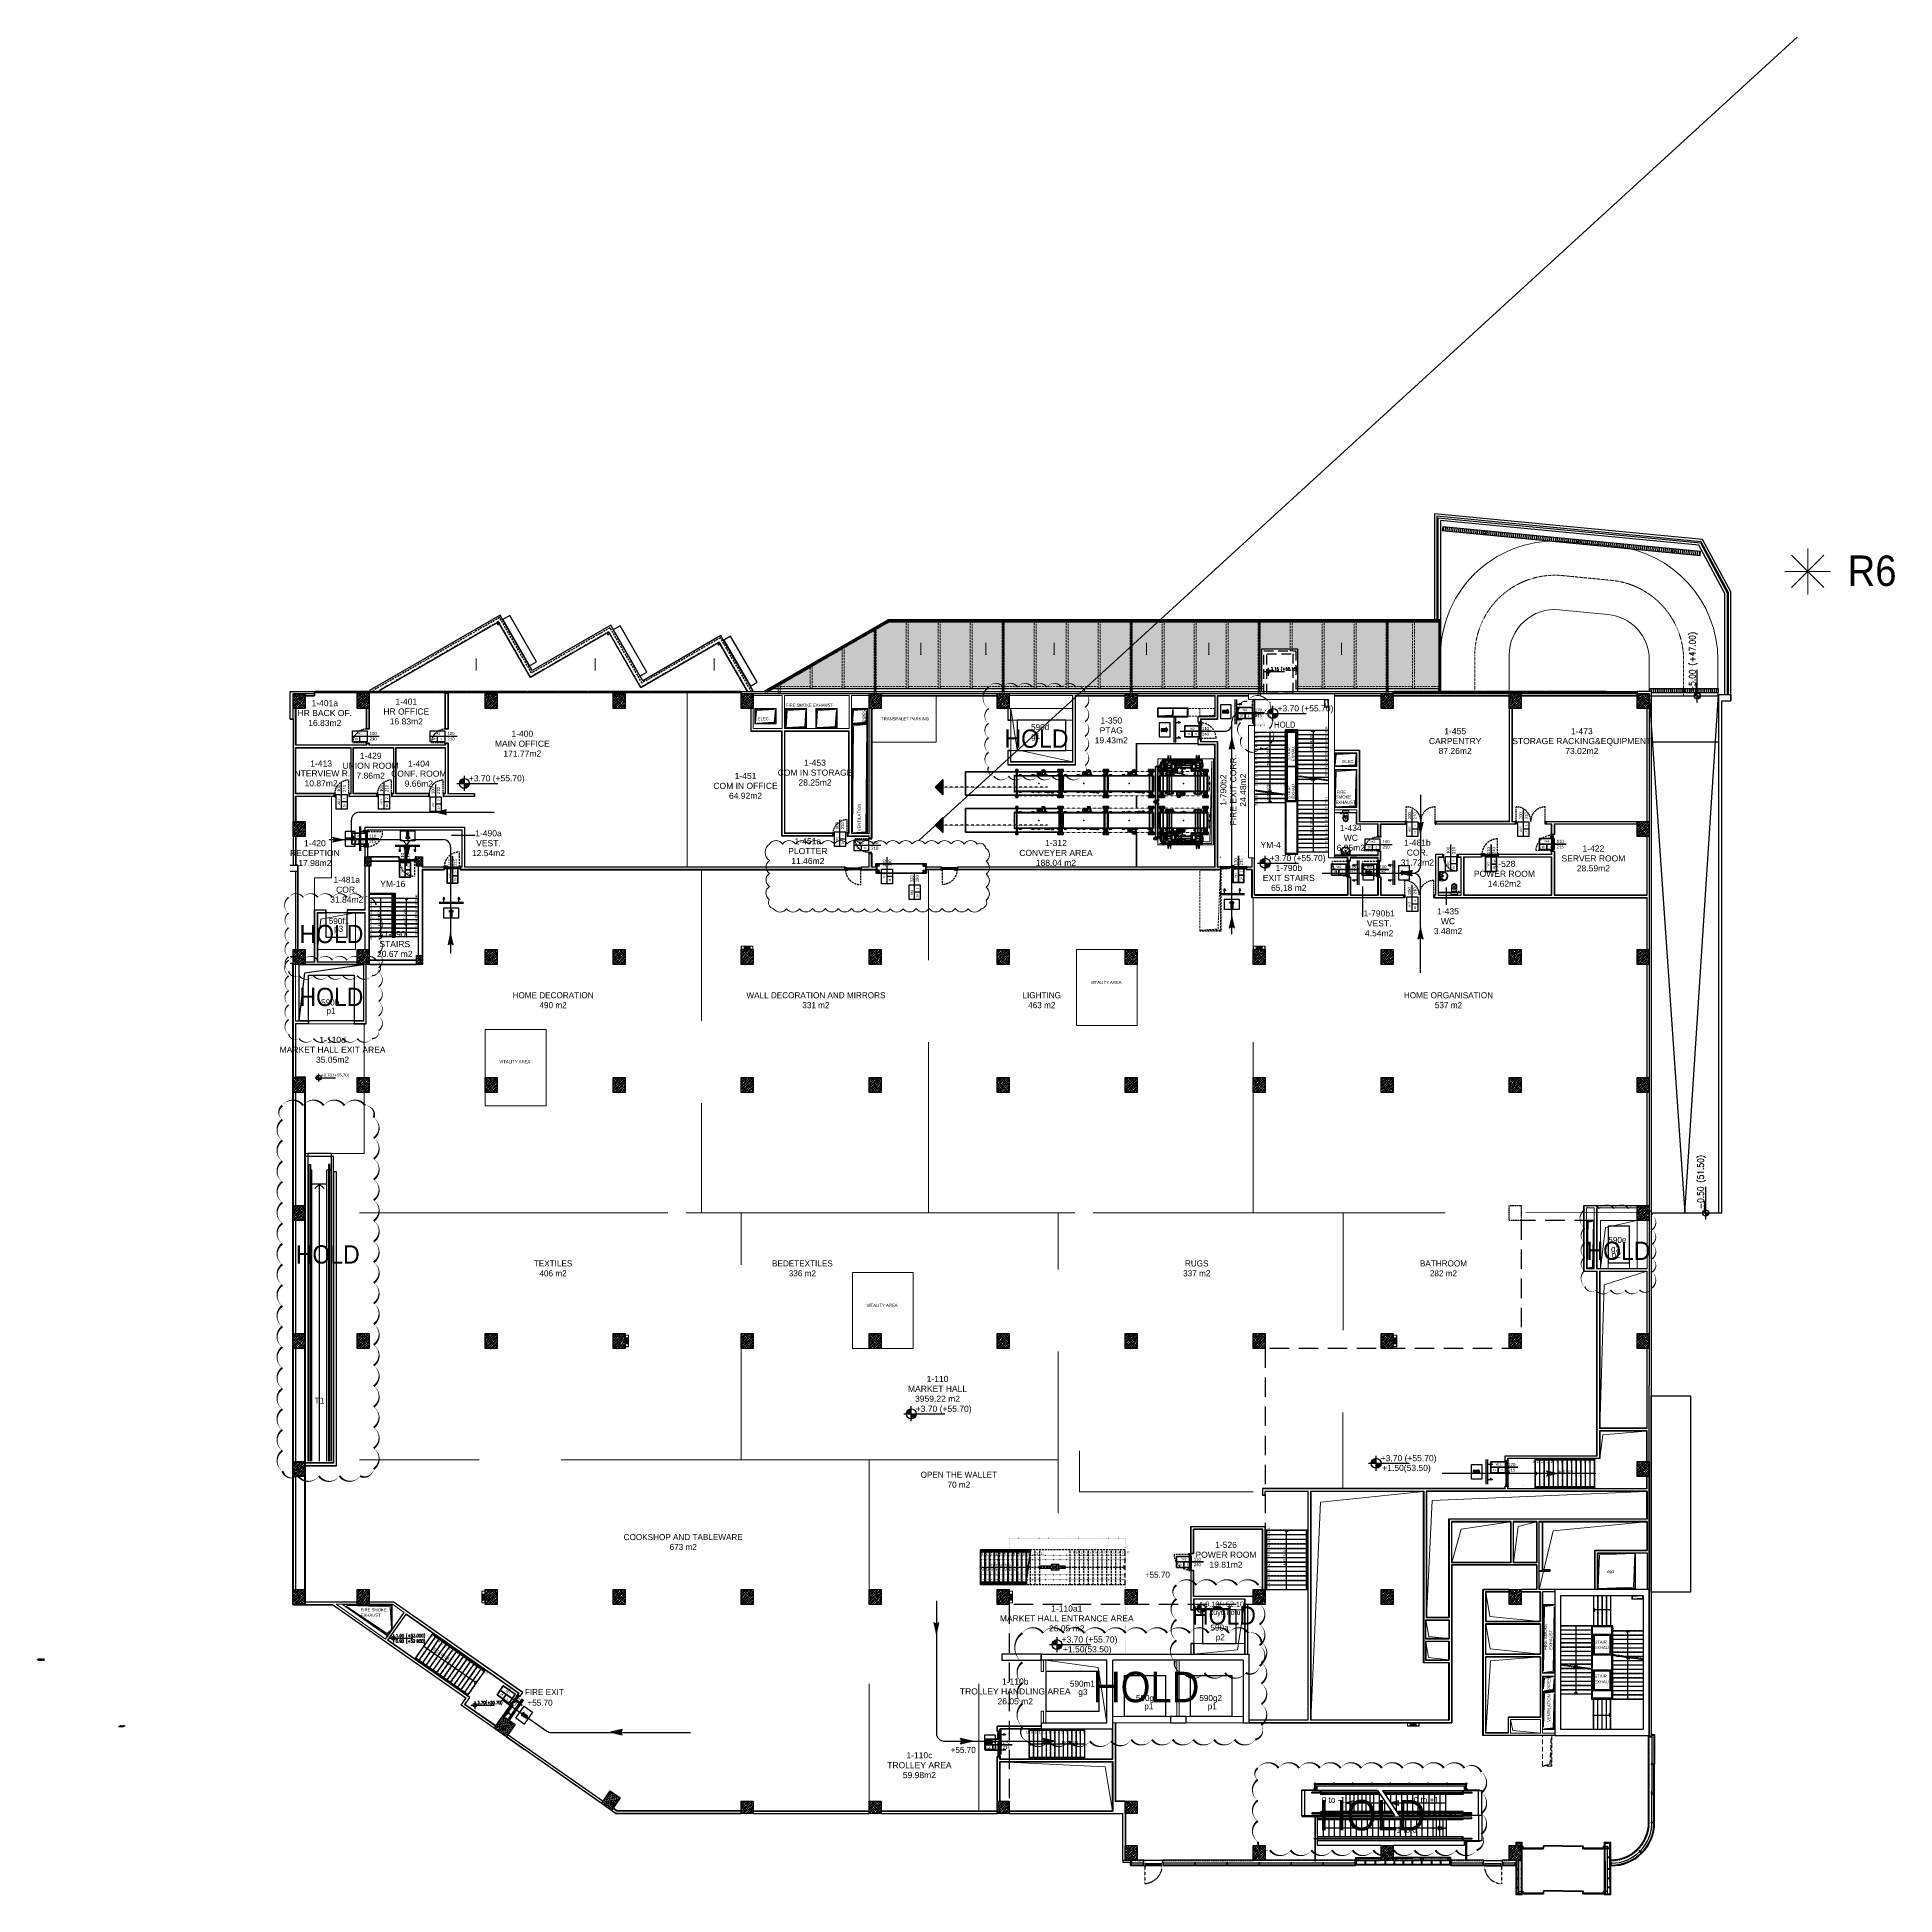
# Model space of a CAD drawing. Header units: metres. Extents: x -11418 to 773, y -8631 to 3561.
import ezdxf
from ezdxf.enums import TextEntityAlignment as Align

# ---------------------------------------------------------------- set-up
doc = ezdxf.new("R2010")
doc.units = ezdxf.units.M
doc.header["$LTSCALE"] = 0.01
doc.header["$MEASUREMENT"] = 0
for name, pattern in [('AM_ISO08W050', [18, 12, -1.5, 3, -1.5]), ('AM_ISO09W050', [22.5, 12, -1.5, 3, -1.5, 3, -1.5]), ('Amconstr', [9999, 9999, 0]), ('DASHDOT', [1, 0.5, -0.25, 0, -0.25]), ('DASHDOT2', [0.5, 0.25, -0.125, 0, -0.125]), ('DASHED2', [9.525, 6.35, -3.175]), ('DOT', [6.35, 0, -6.35]), ('DOT2', [0.125, 0, -0.125]), ('HIDDEN', [9.525, 6.35, -3.175]), ('HIDDEN2', [0.1875, 0.125, -0.0625]), ('IKEA Long Dashed', [2.5, 2, -0.5])]:
    doc.linetypes.add(name, pattern=pattern)
doc.layers.get('0').update_dxf_attribs({"color": 30, "lineweight": 0})
doc.layers.add('2', color=8, linetype='Continuous', lineweight=0, plot=False)
doc.layers.add('SSN_PBC-AM_7', color=5, linetype='AM_ISO08W050', lineweight=18, plot=False)
for name, color, linetype in [('6', 242, 'Continuous'), ('AG-DOOR', 2, 'Continuous'), ('AG-DOOR-NOTATION-ROLLING', 52, 'Continuous'), ('AG-DOOR-NOTATION-WOODDEN', 60, 'Continuous'), ('AG-DOOR-OPENING', 9, 'HIDDEN'), ('AG-ELEV-02', 152, 'Continuous'), ('AG-HANDRAIL', 20, 'Continuous'), ('AG-HATCH', 9, 'Continuous'), ('AG-HIDDEN', 9, 'HIDDEN'), ('AG-PLASTER', 73, 'Continuous'), ('AG-STAIR', 3, 'Continuous'), ('AG-TEXT', 7, 'Continuous'), ('AI-120', 4, 'Continuous'), ('AR-02', 152, 'Continuous'), ('AR-ESCALATOR', 3, 'Continuous'), ('AR-HANDRAIL', 20, 'Continuous'), ('AR-STEEL', 122, 'Continuous'), ('AR-WALL-GYP-WHITE', 44, 'Continuous'), ('CAM', 1, 'Continuous'), ('GOR2', 152, 'Continuous'), ('V-0_Hatch_Concrete', 252, 'Continuous'), ('V-0_Notation_Level_200', 2, 'Continuous'), ('V-0_Notation_Level_200 @ 1', 2, 'Continuous'), ('V-0_Notation_Level_200 @ 10', 2, 'Continuous'), ('V-0_Notation_Level_200 @ 50', 2, 'Continuous'), ('V-2_Column', 160, 'Continuous'), ('V-2_Stair', 100, 'Continuous'), ('V-2_Wall_Concrete', 160, 'Continuous'), ('V-5_Mechanical', 222, 'Continuous')]:
    doc.layers.add(name, color=color, linetype=linetype)
for name, color, linetype, lineweight in [('Ag-040', 2, 'Continuous', 20), ('Ag-110', 3, 'Continuous', 30), ('AG-DOOR-NOTATION-FIRE', 1, 'Continuous', 40), ('AG-Door_Aluminum', 60, 'Continuous', 13), ('AG-ELEV-03', 9, 'Continuous', 20), ('AG-FIRE-HOSE', 1, 'Continuous', 0), ('AG-FURNITURE', 9, 'Continuous', 9), ('AG-Gutter', 190, 'Continuous', 15), ('AG-Insulation_Heat_Rockwool', 95, 'BATTING', 13), ('AG-Metal_Profile', 122, 'Continuous', 18), ('AG-Notation_Slope', 255, 'Continuous', 9), ('AG-Profile_Aluminium', 122, 'Continuous', 9), ('AG-Slab_Boundry_Above', 225, 'DOT', 20), ('AG-Steel-Hidden', 197, 'HIDDEN2', 20), ('AG-Steel_Primary', 122, 'Continuous', 30), ('AG-Wall', 4, 'Continuous', 20), ('AG-WALL-GYP-GREEN', 83, 'Continuous', 20), ('AI-040', 2, 'Continuous', 20), ('AI-040 @ 250', 2, 'Continuous', 20), ('AM_CL', 1, 'Amconstr', 25), ('Cephe Duvarı', 3, 'Continuous', 30), ('HOLD', 7, 'Continuous', 0), ('R6', 4, 'Continuous', 0), ('shaft', 3, 'Continuous', 20), ('SP2-Flooring', 4, 'DASHED2', 9), ('SSN_FT_Anbau-AM_0', 7, 'Continuous', 50), ('SSN_Lift-AM_0', 7, 'Continuous', 50), ('SSN_PBC-AM_0', 5, 'Continuous', 50), ('SSN_PBC-AM_11', 9, 'AM_ISO09W050', 18), ('SSN_Signalgeber-AM_0', 3, 'Continuous', 50), ('SSN_SLT-AM_0', 1, 'Continuous', 50)]:
    doc.layers.add(name, color=color, linetype=linetype, lineweight=lineweight)
doc.styles.add('$0$IIS IKEA SANS', font='')
doc.styles.add('ALANLAR_B8$0$ALANLAR_B8$0$VIVA_100', font='arial.ttf', dxfattribs={"height": 25})
doc.styles.add('ARIAL', font='arial.ttf', dxfattribs={"width": 0.9})
doc.styles.add('ARIAL-ING', font='arial.ttf')
doc.styles.add('CALIBRI LIGHT', font='calibril.ttf')
doc.styles.add('IIS IKEA SANS', font='')
doc.styles.add('IKEA-ACAD-A103_2 Kartal B3 (P1 Parking Level)$0$IIS IKEA SANS', font='')
doc.styles.add('KOT', font='simplex.shx', dxfattribs={"width": 0.9})
doc.styles.get('$0$IIS IKEA SANS').set_extended_font_data('IKEA Sans')
doc.styles.get('IIS IKEA SANS').set_extended_font_data('IKEA Sans')
doc.styles.get('IKEA-ACAD-A103_2 Kartal B3 (P1 Parking Level)$0$IIS IKEA SANS').set_extended_font_data('IKEA Sans')
doc.linetypes.add('BATTING', pattern='A,0.00254,-2.54,[134,ltypeshp.shx,S=2.54,R=0,X=-2.54,Y=0],-5.08,[134,ltypeshp.shx,S=2.54,R=180,X=2.54,Y=0],-2.54', length=10.16254)
pattern_1 = [(45, (-19036.79, -4512.143), (-10.606602, 10.606602), []), (45, (-19026.183, -4512.143), (-10.606602, 10.606602), [7.5, -3.75])]

# ---------------------------------------------------------------- blocks, each defined once
blk = doc.blocks.new('A$C46421520')
for p, q in [((-56, 312), (3256, 312)), ((-56, 127), (-56, 312)), ((-50, 257), (-56, 312)), ((-50, 257), (-56, 312)), ((162, 127), (-56, 127)), ((189, 257), (-50, 257)), ((-50, 90), (-50, 111)), ((0, 111), (-50, 111)), ((-50, 90), (0, 90)), ((-47, 127), (-47, 111)), ((-33, 257), (-33, 127)), ((177, 193), (-33, 193)), ((-31, 127), (-31, 111)), ((0, 90), (0, 111)), ((189, 291), (3011, 291)), ((189, 257), (189, 291)), ((3011, 257), (3011, 291)), ((3011, 257), (3250, 257)), ((3023, 193), (3233, 193)), ((3038, 127), (3256, 127)), ((3200, 90), (3200, 111)), ((3200, 111), (3250, 111)), ((3250, 90), (3200, 90)), ((3231, 127), (3231, 111)), ((3233, 257), (3233, 127)), ((3247, 127), (3247, 111)), ((3250, 257), (3256, 312)), ((3250, 257), (3256, 312)), ((3250, 90), (3250, 111)), ((3256, 127), (3256, 312)), ((-56, -137), (-56, -322)), ((162, -137), (-56, -137)), ((-50, -267), (-56, -322)), ((-50, -267), (-56, -322)), ((-56, -322), (3256, -322)), ((-50, -100), (-50, -121)), ((-50, -100), (0, -100)), ((0, -121), (-50, -121)), ((189, -267), (-50, -267)), ((-47, -137), (-47, -121)), ((-33, -267), (-33, -137)), ((177, -203), (-33, -203)), ((-31, -137), (-31, -121)), ((0, -100), (0, -121)), ((189, -267), (189, -301)), ((189, -301), (3011, -301)), ((3011, -267), (3250, -267)), ((3011, -267), (3011, -301)), ((3023, -203), (3233, -203)), ((3038, -137), (3256, -137)), ((3200, -100), (3200, -121)), ((3250, -100), (3200, -100)), ((3200, -121), (3250, -121)), ((3231, -137), (3231, -121)), ((3233, -267), (3233, -137)), ((3247, -137), (3247, -121)), ((3250, -100), (3250, -121)), ((3250, -267), (3256, -322)), ((3250, -267), (3256, -322)), ((3256, -137), (3256, -322))]:
    blk.add_line(p, q)
for centre, radius, start, end in [((180, 166), 217, 156.7324, 169.45982), ((-12, 249), 7.52, 23.26793, 156.73207), ((201, 166), 217, 156.73239, 172.9381), ((-205, 166), 217, 20.79908, 23.26489), ((-205, 166), 217, 20.79908, 23.26489), ((9, 249), 7.52, 23.26793, 156.73207), ((222, 166), 217, 156.73131, 172.94014), ((-184, 166), 217, 20.79908, 23.26489), ((-184, 166), 217, 20.79908, 23.26489), ((29, 249), 7.52, 23.26793, 156.73207), ((243, 166), 217, 156.73131, 172.94014), ((-163, 166), 217, 20.79908, 23.26489), ((50, 249), 7.52, 23.26793, 156.73207), ((263, 166), 217, 156.73131, 172.94014), ((-142, 166), 217, 20.79908, 23.26489), ((71, 249), 7.52, 23.26793, 156.73207), ((284, 166), 217, 156.73131, 172.94014), ((-122, 166), 217, 20.79908, 23.26489), ((92, 249), 7.52, 23.26793, 156.73207), ((305, 166), 217, 156.73131, 172.94014), ((-101, 166), 217, 20.79908, 23.26489), ((113, 249), 7.52, 23.26793, 156.73207), ((326, 166), 217, 156.68789, 172.94097), ((-79, 167), 216, 20.79669, 23.27209), ((134, 249), 7.52, 23.26793, 156.73207), ((347, 166), 217, 156.68676, 172.94134), ((-59, 166), 217, 20.79908, 23.26489), ((155, 249), 7.52, 23.26631, 156.73369), ((49, 190), 129, 331.15682, 29.38511), ((3151, 190), 129, 150.61489, 208.84318), ((3045, 249), 7.52, 23.26631, 156.73369), ((2853, 166), 217, 7.05866, 23.31324), ((3259, 166), 217, 156.73511, 159.20092), ((3066, 249), 7.52, 23.26793, 156.73207), ((2874, 166), 217, 7.05903, 23.31211), ((3279, 167), 216, 156.72791, 159.20331), ((3087, 249), 7.52, 23.26793, 156.73207), ((2895, 166), 217, 7.05986, 23.26869), ((3301, 166), 217, 156.73511, 159.20092), ((3108, 249), 7.52, 23.26793, 156.73207), ((2916, 166), 217, 7.05986, 23.26869), ((3322, 166), 217, 156.73511, 159.20092), ((3129, 249), 7.52, 23.26793, 156.73207), ((2937, 166), 217, 7.05986, 23.26869), ((3342, 166), 217, 156.73511, 159.20092), ((3150, 249), 7.52, 23.26793, 156.73207), ((2957, 166), 217, 7.05986, 23.26869), ((3363, 166), 217, 156.73511, 159.20092), ((3171, 249), 7.52, 23.26793, 156.73207), ((2978, 166), 217, 7.05986, 23.26869), ((3384, 166), 217, 156.73511, 159.20092), ((3384, 166), 217, 156.73511, 159.20092), ((3191, 249), 7.52, 23.26793, 156.73207), ((2999, 166), 217, 7.0619, 23.26761), ((3405, 166), 217, 156.73511, 159.20092), ((3405, 166), 217, 156.73511, 159.20092), ((3212, 249), 7.52, 23.26793, 156.73207), ((3020, 166), 217, 10.54018, 23.2676), ((180, -176), 217, 190.54018, 203.2676), ((-12, -259), 7.52, 203.26793, 336.73207), ((201, -176), 217, 187.0619, 203.26761), ((-205, -176), 217, 336.73511, 339.20092), ((-205, -176), 217, 336.73511, 339.20092), ((9, -259), 7.52, 203.26793, 336.73207), ((222, -176), 217, 187.05986, 203.26869), ((-184, -176), 217, 336.73511, 339.20092), ((-184, -176), 217, 336.73511, 339.20092), ((29, -259), 7.52, 203.26793, 336.73207), ((243, -176), 217, 187.05986, 203.26869), ((-163, -176), 217, 336.73511, 339.20092), ((50, -259), 7.52, 203.26793, 336.73207), ((263, -176), 217, 187.05986, 203.26869), ((-142, -176), 217, 336.73511, 339.20092), ((71, -259), 7.52, 203.26793, 336.73207), ((284, -176), 217, 187.05986, 203.26869), ((-122, -176), 217, 336.73511, 339.20092), ((92, -259), 7.52, 203.26793, 336.73207), ((305, -176), 217, 187.05986, 203.26869), ((-101, -176), 217, 336.73511, 339.20092), ((113, -259), 7.52, 203.26793, 336.73207), ((326, -176), 217, 187.05903, 203.31211), ((-79, -177), 216, 336.72791, 339.20331), ((134, -259), 7.52, 203.26793, 336.73207), ((347, -176), 217, 187.05866, 203.31324), ((-59, -176), 217, 336.73511, 339.20092), ((155, -259), 7.52, 203.26631, 336.73369), ((49, -200), 129, 330.61489, 28.84318), ((3151, -200), 129, 151.15682, 209.38511), ((3045, -259), 7.52, 203.26631, 336.73369), ((2853, -176), 217, 336.68676, 352.94134), ((3259, -176), 217, 200.79908, 203.26489), ((3066, -259), 7.52, 203.26793, 336.73207), ((2874, -176), 217, 336.68789, 352.94097), ((3279, -177), 216, 200.79669, 203.27209), ((3087, -259), 7.52, 203.26793, 336.73207), ((2895, -176), 217, 336.73131, 352.94014), ((3301, -176), 217, 200.79908, 203.26489), ((3108, -259), 7.52, 203.26793, 336.73207), ((2916, -176), 217, 336.73131, 352.94014), ((3322, -176), 217, 200.79908, 203.26489), ((3129, -259), 7.52, 203.26793, 336.73207), ((2937, -176), 217, 336.73131, 352.94014), ((3342, -176), 217, 200.79908, 203.26489), ((3150, -259), 7.52, 203.26793, 336.73207), ((2957, -176), 217, 336.73131, 352.94014), ((3363, -176), 217, 200.79908, 203.26489), ((3171, -259), 7.52, 203.26793, 336.73207), ((2978, -176), 217, 336.73131, 352.94014), ((3384, -176), 217, 200.79908, 203.26489), ((3384, -176), 217, 200.79908, 203.26489), ((3191, -259), 7.52, 203.26793, 336.73207), ((2999, -176), 217, 336.73239, 352.9381), ((3405, -176), 217, 200.79908, 203.26489), ((3405, -176), 217, 200.79908, 203.26489), ((3212, -259), 7.52, 203.26793, 336.73207), ((3020, -176), 217, 336.7324, 349.45982)]:
    blk.add_arc(centre, radius, start, end)
blk = doc.blocks.new('IIS_RoomInfo_2D')
at = {"style": 'IIS IKEA SANS'}
for tag, p, height in [('IIS_ROOMINFO_1:ROOMNAME', (-5.19, 1.61), 2), ('IIS_ROOMINFO_1:ROOMNO', (-5.19, -1.39), 2), ('IIS_ROOMINFO_1:ROOMM2', (-5.19, -3.64), 1.25)]:
    blk.add_attdef(tag, p, '', height=height, dxfattribs=at)
blk = doc.blocks.new('*U13')
at = {"style": 'ARIAL'}
for tag, p in [('NO', (1.68, 0.8)), ('MAHAL', (1.68, -1.8)), ('ALAN', (1.68, -4.4))]:
    blk.add_attdef(tag, text='', height=1.6, dxfattribs=at).set_placement(p, align=Align.MIDDLE_CENTER)
blk = doc.blocks.new('150714_ARSA$0$KOLON 80X120')
at = {"layer": 'V-0_Hatch_Concrete'}
h = blk.add_hatch(dxfattribs=at)
h.set_pattern_fill('ANSI33', color=256, scale=60)
h.set_pattern_definition(pattern_1)
h.paths.add_polyline_path([(0, 100), (80, 100), (80, 0), (0, 0)])
at = {"layer": 'V-2_Column'}
blk.add_lwpolyline([(0, 100), (80, 100), (80, 0), (0, 0), (0, 100)], dxfattribs=at)
blk = doc.blocks.new('150714_ARSA$0$Kolon 80x80')
at = {"layer": 'V-0_Hatch_Concrete'}
h = blk.add_hatch(dxfattribs=at)
h.set_pattern_fill('ANSI33', color=256, scale=0.6)
h.set_pattern_definition([(45, (-173.56495, -48.76922), (-0.10606602, 0.10606602), []), (45, (-173.45888, -48.76922), (-0.10606602, 0.10606602), [0.075, -0.0375])])
h.paths.add_polyline_path([(0, 0.8), (0.8, 0.8), (0.8, 0), (0, 0)])
blk.add_lwpolyline([(0, 0.8), (0.8, 0.8), (0.8, 0), (0, 0), (0, 0.8)])
blk = doc.blocks.new('A$C78DE2B09')
at = {"layer": 'V-2_Wall_Concrete'}
for p, q in [((8400, 1100), (2200, 1100)), ((2200, 1100), (2200, -8500)), ((2600, -8100), (2600, 700)), ((2600, 700), (8000, 700)), ((8000, 700), (8000, -8100)), ((8400, 1100), (8400, -8500)), ((2200, -8500), (8400, -8500)), ((8000, -8100), (2600, -8100))]:
    blk.add_line(p, q, dxfattribs=at)
blk = doc.blocks.new('*U23')
h = blk.add_hatch(color=256)
h.paths.add_polyline_path([(0, 0), (248, 0, 0.4142136), (0, 248)])
h.paths.add_polyline_path([(0, -248), (0, 0), (-248, 0, 0.4142136)])
for p, q in [((-547, 0), (2149, 0)), ((0, 503), (0, -536))]:
    blk.add_line(p, q)
blk.add_circle((0, 0), 248)
at = {"style": 'KOT', "width": 0.9}
blk.add_attdef('BITMIS-KOT', text='', height=400, dxfattribs=at).set_placement((319, 15), align=Align.BOTTOM_LEFT)
blk.add_attdef('KABA-KOT', text='', height=400, dxfattribs=at).set_placement((314, -177), align=Align.TOP_LEFT)
blk = doc.blocks.new('*U110')
at = {"layer": 'V-0_Notation_Level_200 @ 1'}
ref = blk.add_blockref('*U23', (-523, -763), dxfattribs=dict(at, xscale=0.0016, yscale=0.0016, zscale=0.0016, rotation=90))
ref.add_attrib('BITMIS-KOT', '-5.00 (+47.00)', dxfattribs={"layer": '0', "height": 0.8, "rotation": 90, "style": 'KOT', "width": 0.9}).set_placement((-523, -762), align=Align.BOTTOM_LEFT)
at = {"layer": 'V-0_Notation_Level_200 @ 10'}
ref = blk.add_blockref('*U23', (-523, -763), dxfattribs=dict(at, xscale=0.016, yscale=0.016, zscale=0.016, rotation=90))
ref.add_attrib('BITMIS-KOT', '-5.00 (+47.00)', dxfattribs={"layer": '0', "height": 8, "rotation": 90, "style": 'KOT', "width": 0.9}).set_placement((-523, -758), align=Align.BOTTOM_LEFT)
at = {"layer": 'V-0_Notation_Level_200 @ 50'}
ref = blk.add_blockref('*U23', (-523, -763), dxfattribs=dict(at, xscale=0.08, yscale=0.08, zscale=0.08, rotation=90))
ref.add_attrib('BITMIS-KOT', '-5.00 (+47.00)', dxfattribs={"layer": '0', "height": 40, "rotation": 90, "style": 'KOT', "width": 0.9}).set_placement((-524, -737), align=Align.BOTTOM_LEFT)
blk = doc.blocks.new('*U111')
at = {"layer": 'V-0_Notation_Level_200 @ 1'}
ref = blk.add_blockref('*U23', (-468, -4156), dxfattribs=dict(at, xscale=0.0016, yscale=0.0016, zscale=0.0016, rotation=90))
ref.add_attrib('BITMIS-KOT', '-0.50 (51.50)', dxfattribs={"layer": '0', "height": 0.8, "rotation": 90, "style": 'KOT', "width": 0.9}).set_placement((-468, -4155), align=Align.BOTTOM_LEFT)
at = {"layer": 'V-0_Notation_Level_200 @ 10'}
ref = blk.add_blockref('*U23', (-468, -4156), dxfattribs=dict(at, xscale=0.016, yscale=0.016, zscale=0.016, rotation=90))
ref.add_attrib('BITMIS-KOT', '-0.50 (51.50)', dxfattribs={"layer": '0', "height": 8, "rotation": 90, "style": 'KOT', "width": 0.9}).set_placement((-468, -4151), align=Align.BOTTOM_LEFT)
at = {"layer": 'V-0_Notation_Level_200 @ 50'}
ref = blk.add_blockref('*U23', (-468, -4156), dxfattribs=dict(at, xscale=0.08, yscale=0.08, zscale=0.08, rotation=90))
ref.add_attrib('BITMIS-KOT', '-0.50 (51.50)', dxfattribs={"layer": '0', "height": 40, "rotation": 90, "style": 'KOT', "width": 0.9}).set_placement((-469, -4130), align=Align.BOTTOM_LEFT)
blk = doc.blocks.new('A$C459D224A')
at = {"linetype": 'Continuous'}
for p, q in [((-41.4, -75.15), (-41.4, -71.45)), ((-41.25, -75.15), (-41.25, -71.45))]:
    blk.add_line(p, q, dxfattribs=at)
at = {"layer": 'AG-Wall'}
for p, q in [((-50.3, -71.45), (-50.3, -72.2)), ((-50.15, -71.45), (-50.15, -72.2)), ((-50.3, -72.2), (-50.15, -72.2)), ((-50.3, -74.8), (-50.3, -75.55)), ((-50.15, -74.8), (-50.3, -74.8)), ((-50.15, -74.8), (-50.15, -75.55)), ((-41.4, -75.15), (-45.6, -75.15)), ((-45.6, -75.55), (-41.82, -75.55)), ((-37.05, -75.15), (-40.82, -75.15)), ((-40.82, -75.55), (-37.05, -75.55))]:
    blk.add_line(p, q, dxfattribs=at)
at = {"layer": 'shaft'}
for points in [[(-50, -75.55), (-50, -71.45)], [(-50, -71.45), (-46.57, -71.93), (-46, -75.55)]]:
    blk.add_lwpolyline(points, dxfattribs=at)
at = {"layer": 'V-2_Wall_Concrete'}
for p, q in [((-50.3, -71.05), (-36.65, -71.05)), ((-50.3, -71.05), (-50.3, -71.45)), ((-46, -71.45), (-50.3, -71.45)), ((-46, -75.55), (-46, -71.45)), ((-37.05, -71.45), (-45.6, -71.45)), ((-45.6, -75.95), (-45.6, -71.45)), ((-40.45, -71.05), (-37.05, -71.05)), ((-36.65, -75.55), (-36.65, -71.05)), ((-50.3, -75.55), (-46, -75.55)), ((-50.3, -75.55), (-50.3, -75.95)), ((-40.82, -75.15), (-41.82, -75.15)), ((-41.82, -75.15), (-41.82, -75.55)), ((-41.82, -75.55), (-40.82, -75.55)), ((-40.82, -75.15), (-40.82, -75.55)), ((-50.3, -75.95), (-45.6, -75.95))]:
    blk.add_line(p, q, dxfattribs=at)
blk.add_lwpolyline([(-37.05, -71.45), (-37.05, -75.55), (-36.65, -75.55)], dxfattribs=at)
at = {"layer": 'V-5_Mechanical', "linetype": 'Continuous'}
blk.add_lwpolyline([(-50, -74.8), (-46.5, -74.8), (-46.5, -72.2), (-50, -72.2), (-50, -74.8)], dxfattribs=at)
for points in [[(-42.15, -75.15), (-44.85, -75.15), (-44.85, -72.45), (-42.15, -72.45)], [(-37.8, -75.15), (-40.5, -75.15), (-40.5, -72.45), (-37.8, -72.45)]]:
    blk.add_lwpolyline(points, close=True, dxfattribs=at)
blk = doc.blocks.new('*U26')
for p, q in [((-493, 0), (2191, 0)), ((0, -493), (0, 493))]:
    blk.add_line(p, q)
at = {"const_width": 328}
for points in [[(0, 164, 0.4142136), (-164, 0, 0.4142136)], [(0, -164, 0.4142136), (164, 0, 0.4142136)]]:
    blk.add_lwpolyline(points, format="xyb", dxfattribs=at)
blk.add_circle((0, 0), 328)
at = {"style": 'ALANLAR_B8$0$ALANLAR_B8$0$VIVA_100'}
for tag, p in [('%%P0.00', (1897, 137)), ('-0.07', (1834, -502))]:
    blk.add_attdef(tag, text='', height=400, dxfattribs=at).set_placement(p, align=Align.RIGHT)
blk = doc.blocks.new('YD')
at = {"lineweight": 13}
for p, q in [((-220, 770, 1020), (-220, 507, 1020)), ((-220, 770, 1020), (0, 770, 1020)), ((-220, 16, 1020), (-220, 507, 1020)), ((-220, 0, 1020), (-220, 16, 1020)), ((0, 0, 1020), (-220, 0, 1020)), ((-8, 762, 1020), (-204, 762, 1020)), ((-204, 762, 1020), (-204, 16, 1020)), ((-204, 16, 1020), (-204, 8, 1020)), ((-204, 8, 1020), (-8, 8, 1020)), ((-181, 605, 1020), (-185, 605, 1020)), ((-185, 605, 1020), (-185, 173, 1020)), ((-185, 173, 1020), (-181, 173, 1020)), ((-181, 605, 1020), (-165, 564, 1020)), ((-181, 605, 1020), (-181, 173, 1020)), ((-181, 437, 1020), (-31, 437, 1020)), ((-181, 369, 1020), (-31, 369, 1020)), ((-181, 173, 1020), (-165, 214, 1020)), ((-149, 605, 1020), (-165, 564, 1020)), ((-165, 564, 1020), (-165, 214, 1020)), ((-149, 173, 1020), (-165, 214, 1020)), ((-149, 605, 1020), (-130, 569, 1020)), ((-149, 605, 1020), (-149, 173, 1020)), ((-149, 173, 1020), (-130, 209, 1020)), ((-110, 605, 1020), (-130, 569, 1020)), ((-130, 569, 1020), (-130, 209, 1020)), ((-110, 173, 1020), (-130, 209, 1020)), ((-110, 605, 1020), (-90, 569, 1020)), ((-110, 605, 1020), (-110, 173, 1020)), ((-110, 173, 1020), (-90, 209, 1020)), ((-71, 605, 1020), (-90, 569, 1020)), ((-90, 569, 1020), (-90, 209, 1020)), ((-71, 173, 1020), (-90, 209, 1020)), ((-71, 605, 1020), (-51, 569, 1020)), ((-71, 605, 1020), (-71, 173, 1020)), ((-71, 173, 1020), (-51, 209, 1020)), ((-31, 605, 1020), (-51, 569, 1020)), ((-51, 569, 1020), (-51, 209, 1020)), ((-31, 173, 1020), (-51, 209, 1020)), ((-31, 173, 1020), (-31, 605, 1020)), ((-28, 605, 1020), (-31, 605, 1020)), ((-31, 173, 1020), (-28, 173, 1020)), ((-28, 173, 1020), (-28, 605, 1020)), ((-8, 8, 1020), (-8, 762, 1020)), ((0, 770, 1020), (0, 0, 1020))]:
    blk.add_line(p, q, dxfattribs=at)
blk = doc.blocks.new('PBC_3190_20-017-10022_D')
at = {"layer": 'AM_CL'}
for p in [(0, 0), (1600, 0), (3200, 0)]:
    blk.add_point(p, dxfattribs=at)
at = {"layer": 'SSN_PBC-AM_0'}
for p, q in [((-40, 516), (-40, 511)), ((-40, 516), (-28, 516)), ((-28, 511), (-40, 511)), ((28, 516), (-28, 516)), ((5, 511), (-28, 511)), ((5, 511), (38, 511)), ((5, 511), (5, -511)), ((38, 505), (5, 505)), ((5, 500), (42, 500)), ((33, 518), (17, 518)), ((17, 518), (17, 516)), ((19, 524), (18, 523)), ((18, 519), (18, 523)), ((19, 518), (18, 518)), ((19, 527), (31, 527)), ((19, 524), (19, 527)), ((19, 524), (31, 524)), ((22, 530), (21, 529)), ((29, 529), (21, 529)), ((21, 527), (21, 529)), ((21, 505), (21, 500)), ((22, 530), (28, 530)), ((22, 530), (22, 527)), ((22, 519), (22, 523)), ((28, 530), (29, 529)), ((28, 527), (28, 530)), ((28, 516), (40, 516)), ((29, 527), (29, 529)), ((29, 519), (29, 523)), ((31, 524), (31, 527)), ((31, 524), (32, 523)), ((31, 518), (32, 518)), ((32, 519), (32, 523)), ((33, 518), (33, 516)), ((36, 504), (33, 504)), ((33, 500), (33, 504)), ((36, 505), (36, 500)), ((38, 511), (1397, 511)), ((38, 505), (1397, 505)), ((40, 511), (40, 516)), ((78, 500), (42, 500)), ((65, 511), (65, 505)), ((73, 500), (73, 505)), ((73, 504), (82, 504)), ((78, 504), (78, 505)), ((78, 504), (78, 504)), ((3122, 500), (78, 500)), ((84, 504), (82, 504)), ((84, 505), (84, 504)), ((162, 504), (162, 505)), ((164, 504), (162, 504)), ((164, 504), (173, 504)), ((165, 511), (165, 505)), ((168, 505), (168, 504)), ((168, 504), (168, 504)), ((173, 505), (173, 504)), ((173, 504), (173, 504)), ((173, 504), (173, 500)), ((178, 500), (178, 505)), ((185, 500), (185, 505)), ((290, 538), (290, 561)), ((295, 561), (290, 561)), ((290, 538), (290, 520)), ((290, 511), (290, 520)), ((295, 561), (295, 538)), ((295, 561), (385, 561)), ((295, 538), (295, 520)), ((381, 516), (299, 516)), ((323, 518), (307, 518)), ((307, 518), (307, 516)), ((309, 524), (308, 523)), ((308, 519), (308, 523)), ((309, 518), (308, 518)), ((308, 500), (308, 505)), ((309, 527), (321, 527)), ((309, 524), (309, 527)), ((309, 524), (321, 524)), ((312, 530), (311, 529)), ((319, 529), (311, 529)), ((311, 527), (311, 529)), ((312, 530), (318, 530)), ((312, 530), (312, 527)), ((312, 519), (312, 523)), ((315, 561), (315, 571)), ((315, 571), (465, 571)), ((318, 530), (319, 529)), ((318, 527), (318, 530)), ((319, 527), (319, 529)), ((319, 519), (319, 523)), ((321, 524), (321, 527)), ((321, 524), (322, 523)), ((321, 518), (322, 518)), ((322, 519), (322, 523)), ((323, 518), (323, 516)), ((373, 518), (357, 518)), ((357, 518), (357, 516)), ((359, 524), (358, 523)), ((358, 519), (358, 523)), ((359, 518), (358, 518)), ((359, 527), (371, 527)), ((359, 524), (359, 527)), ((359, 524), (371, 524)), ((362, 530), (361, 529)), ((369, 529), (361, 529)), ((361, 527), (361, 529)), ((362, 530), (368, 530)), ((362, 530), (362, 527)), ((362, 519), (362, 523)), ((368, 530), (369, 529)), ((368, 527), (368, 530)), ((369, 527), (369, 529)), ((369, 519), (369, 523)), ((371, 524), (371, 527)), ((371, 524), (372, 523)), ((371, 518), (372, 518)), ((372, 519), (372, 523)), ((373, 518), (373, 516)), ((390, 561), (385, 561)), ((385, 538), (385, 561)), ((385, 538), (385, 520)), ((390, 561), (390, 538)), ((390, 520), (390, 538)), ((465, 521), (390, 521)), ((390, 520), (390, 511)), ((465, 571), (465, 521)), ((508, 505), (508, 500)), ((635, 504), (635, 505)), ((635, 504), (635, 504)), ((635, 504), (644, 504)), ((635, 500), (635, 504)), ((640, 504), (640, 505)), ((640, 504), (640, 504)), ((646, 504), (644, 504)), ((646, 505), (646, 504)), ((724, 504), (724, 505)), ((726, 504), (724, 504)), ((726, 504), (735, 504)), ((730, 505), (730, 504)), ((730, 504), (730, 504)), ((735, 505), (735, 504)), ((735, 504), (735, 500)), ((735, 504), (735, 504)), ((738, 505), (738, 500)), ((818, 500), (818, 505)), ((1018, 505), (1018, 500)), ((1130, 538), (1130, 561)), ((1135, 561), (1130, 561)), ((1130, 538), (1130, 520)), ((1130, 511), (1130, 520)), ((1135, 561), (1135, 538)), ((1135, 561), (1225, 561)), ((1135, 538), (1135, 520)), ((1221, 516), (1139, 516)), ((1163, 518), (1147, 518)), ((1147, 518), (1147, 516)), ((1149, 524), (1148, 523)), ((1148, 519), (1148, 523)), ((1149, 518), (1148, 518)), ((1149, 527), (1161, 527)), ((1149, 524), (1149, 527)), ((1149, 524), (1161, 524)), ((1152, 530), (1151, 529)), ((1159, 529), (1151, 529)), ((1151, 527), (1151, 529)), ((1152, 530), (1158, 530)), ((1152, 530), (1152, 527)), ((1152, 519), (1152, 523)), ((1155, 561), (1155, 571)), ((1155, 571), (1305, 571)), ((1158, 530), (1159, 529)), ((1158, 527), (1158, 530)), ((1159, 527), (1159, 529)), ((1159, 519), (1159, 523)), ((1161, 524), (1161, 527)), ((1161, 524), (1162, 523)), ((1161, 518), (1162, 518)), ((1162, 519), (1162, 523)), ((1163, 518), (1163, 516)), ((1213, 518), (1197, 518)), ((1197, 518), (1197, 516)), ((1199, 524), (1198, 523)), ((1198, 519), (1198, 523)), ((1199, 518), (1198, 518)), ((1199, 527), (1211, 527)), ((1199, 524), (1199, 527)), ((1199, 524), (1211, 524)), ((1202, 530), (1201, 529)), ((1209, 529), (1201, 529)), ((1201, 527), (1201, 529)), ((1202, 530), (1208, 530)), ((1202, 530), (1202, 527)), ((1202, 519), (1202, 523)), ((1208, 530), (1209, 529)), ((1208, 527), (1208, 530)), ((1209, 527), (1209, 529)), ((1209, 519), (1209, 523)), ((1211, 524), (1211, 527)), ((1211, 524), (1212, 523)), ((1211, 518), (1212, 518)), ((1212, 519), (1212, 523)), ((1213, 518), (1213, 516)), ((1230, 561), (1225, 561)), ((1225, 538), (1225, 561)), ((1225, 538), (1225, 520)), ((1230, 561), (1230, 538)), ((1230, 520), (1230, 538)), ((1305, 521), (1230, 521)), ((1230, 520), (1230, 511)), ((1245, 504), (1245, 505)), ((1245, 504), (1245, 504)), ((1245, 504), (1254, 504)), ((1245, 500), (1245, 504)), ((1250, 504), (1250, 505)), ((1250, 504), (1250, 504)), ((1256, 504), (1254, 504)), ((1256, 505), (1256, 504)), ((1305, 571), (1305, 521)), ((1330, 523), (1335, 523)), ((1330, 523), (1330, 511)), ((1334, 504), (1334, 505)), ((1336, 504), (1334, 504)), ((1562, 523), (1335, 523)), ((1336, 504), (1345, 504)), ((1340, 505), (1340, 504)), ((1340, 504), (1340, 504)), ((1345, 505), (1345, 504)), ((1345, 504), (1345, 500)), ((1345, 504), (1345, 504)), ((1405, 523), (1360, 523)), ((1360, 523), (1360, 523)), ((1397, 511), (1402, 511)), ((1402, 505), (1397, 505)), ((1402, 511), (1410, 511)), ((1402, 505), (1402, 511)), ((1402, 500), (1402, 505)), ((1405, 529), (1405, 523)), ((1405, 529), (1410, 529)), ((1790, 529), (1410, 529)), ((1790, 523), (1410, 523)), ((1410, 511), (1790, 511)), ((1410, 511), (1410, 505)), ((1410, 505), (1790, 505)), ((1414, 535), (1413, 535)), ((1413, 530), (1413, 535)), ((1415, 530), (1413, 530)), ((1419, 535), (1414, 535)), ((1414, 535), (1414, 535)), ((1414, 530), (1426, 530)), ((1414, 529), (1414, 530)), ((1414, 530), (1414, 530)), ((1415, 530), (1415, 535)), ((1423, 530), (1415, 530)), ((1423, 505), (1417, 505)), ((1417, 505), (1417, 505)), ((1417, 505), (1417, 505)), ((1425, 535), (1419, 535)), ((1423, 530), (1423, 535)), ((1427, 530), (1423, 530)), ((1423, 505), (1423, 505)), ((1423, 505), (1423, 505)), ((1426, 535), (1425, 535)), ((1426, 535), (1427, 535)), ((1426, 529), (1426, 530)), ((1426, 530), (1426, 530)), ((1427, 530), (1427, 535)), ((1430, 500), (1430, 505)), ((1472, 531), (1471, 531)), ((1471, 529), (1471, 531)), ((1474, 531), (1472, 531)), ((1481, 531), (1474, 531)), ((1477, 529), (1477, 531)), ((1487, 531), (1481, 531)), ((1485, 504), (1485, 505)), ((1485, 505), (1485, 504)), ((1486, 529), (1486, 531)), ((1488, 531), (1487, 531)), ((1488, 531), (1489, 531)), ((1489, 529), (1489, 531)), ((1515, 539), (1518, 539)), ((1515, 539), (1515, 529)), ((1682, 539), (1518, 539)), ((1682, 529), (1518, 529)), ((1520, 500), (1520, 503)), ((1522, 696), (1522, 682)), ((1522, 696), (1524, 696)), ((1522, 682), (1524, 682)), ((1522, 660), (1522, 646)), ((1522, 660), (1524, 660)), ((1522, 646), (1524, 646)), ((1524, 545), (1523, 545)), ((1523, 540), (1523, 545)), ((1528, 540), (1523, 540)), ((1524, 715), (1524, 716)), ((1534, 716), (1524, 716)), ((1524, 710), (1524, 715)), ((1524, 715), (1528, 715)), ((1524, 706), (1524, 710)), ((1528, 706), (1524, 706)), ((1524, 706), (1524, 704)), ((1528, 704), (1524, 704)), ((1524, 704), (1524, 698)), ((1528, 698), (1524, 698)), ((1524, 698), (1524, 696)), ((1524, 692), (1524, 696)), ((1528, 696), (1524, 696)), ((1524, 685), (1524, 692)), ((1524, 685), (1524, 657)), ((1528, 685), (1524, 685)), ((1524, 650), (1524, 657)), ((1524, 657), (1528, 657)), ((1524, 646), (1524, 650)), ((1528, 646), (1524, 646)), ((1524, 646), (1524, 644)), ((1528, 644), (1524, 644)), ((1524, 644), (1524, 638)), ((1528, 638), (1524, 638)), ((1524, 638), (1524, 636)), ((1524, 632), (1524, 636)), ((1528, 636), (1524, 636)), ((1524, 627), (1524, 632)), ((1524, 626), (1524, 627)), ((1528, 627), (1524, 627)), ((1534, 626), (1524, 626)), ((1526, 545), (1524, 545)), ((1524, 540), (1536, 540)), ((1524, 539), (1524, 540)), ((1524, 540), (1524, 540)), ((1532, 545), (1526, 545)), ((1533, 505), (1527, 505)), ((1527, 505), (1527, 505)), ((1527, 505), (1527, 505)), ((1528, 710), (1528, 715)), ((1528, 710), (1528, 685)), ((1528, 657), (1528, 632)), ((1528, 627), (1528, 632)), ((1528, 540), (1528, 545)), ((1536, 540), (1528, 540)), ((1531, 545), (1531, 549)), ((1536, 550), (1532, 550)), ((1532, 550), (1532, 550)), ((1536, 545), (1532, 545)), ((1533, 505), (1533, 505)), ((1533, 505), (1533, 505)), ((1542, 726), (1534, 726)), ((1534, 616), (1534, 726)), ((1534, 616), (1542, 616)), ((1547, 550), (1536, 550)), ((1536, 545), (1536, 545)), ((1536, 545), (1537, 545)), ((1536, 540), (1536, 545)), ((1536, 539), (1536, 540)), ((1536, 540), (1556, 540)), ((1537, 540), (1536, 540)), ((1536, 540), (1536, 540)), ((1537, 540), (1537, 545)), ((1540, 541), (1537, 541)), ((1540, 740), (1540, 726)), ((1540, 602), (1540, 616)), ((1540, 541), (1540, 549)), ((1554, 541), (1540, 541)), ((1540, 503), (1540, 500)), ((1608, 743), (1542, 743)), ((1545, 726), (1542, 726)), ((1542, 616), (1545, 616)), ((1542, 599), (1575, 599)), ((1547, 562), (1543, 550)), ((1575, 726), (1545, 726)), ((1545, 616), (1545, 726)), ((1545, 616), (1575, 616)), ((1546, 719), (1546, 623)), ((1575, 562), (1547, 562)), ((1556, 550), (1547, 550)), ((1710, 723), (1550, 723)), ((1550, 619), (1575, 619)), ((1551, 706), (1555, 714)), ((1555, 698), (1551, 706)), ((1551, 636), (1555, 644)), ((1555, 628), (1551, 636)), ((1554, 541), (1554, 549)), ((1558, 541), (1554, 541)), ((1555, 714), (1565, 714)), ((1565, 698), (1555, 698)), ((1555, 644), (1565, 644)), ((1565, 628), (1555, 628)), ((1556, 550), (1556, 550)), ((1556, 550), (1557, 550)), ((1556, 541), (1556, 540)), ((1556, 539), (1556, 540)), ((1558, 541), (1558, 549)), ((1565, 714), (1569, 706)), ((1569, 706), (1565, 698)), ((1565, 644), (1569, 636)), ((1569, 636), (1565, 628)), ((1569, 583), (1575, 583)), ((1569, 583), (1569, 576)), ((1569, 572), (1569, 576)), ((1569, 576), (1569, 576)), ((1569, 572), (1569, 562)), ((1569, 572), (1569, 572)), ((1571, 666), (1580, 657)), ((1575, 651), (1571, 655)), ((1572, 511), (1572, 523)), ((1575, 749), (1625, 749)), ((1575, 746), (1575, 749)), ((1575, 746), (1625, 746)), ((1575, 743), (1575, 746)), ((1578, 726), (1575, 726)), ((1575, 723), (1575, 726)), ((1575, 648), (1575, 539)), ((1575, 511), (1575, 523)), ((1682, 726), (1578, 726)), ((1580, 539), (1580, 648)), ((1581, 645), (1580, 646)), ((1580, 619), (1610, 619)), ((1580, 616), (1580, 610)), ((1640, 616), (1580, 616)), ((1580, 616), (1617, 616)), ((1580, 610), (1640, 610)), ((1580, 606), (1585, 610)), ((1585, 539), (1580, 544)), ((1584, 642), (1581, 645)), ((1640, 658), (1584, 658)), ((1640, 652), (1584, 652)), ((1585, 652), (1589, 648)), ((1595, 646), (1612, 646)), ((1612, 638), (1595, 638)), ((1608, 743), (1638, 743)), ((1607, 726), (1607, 740)), ((1607, 638), (1607, 622)), ((1607, 616), (1607, 616)), ((1610, 610), (1640, 544)), ((1612, 649), (1648, 649)), ((1648, 618), (1612, 618)), ((1657, 732), (1614, 732)), ((1614, 610), (1622, 610)), ((1623, 599), (1615, 599)), ((1643, 652), (1617, 652)), ((1617, 652), (1617, 649)), ((1617, 618), (1617, 616)), ((1617, 616), (1643, 616)), ((1617, 596), (1625, 596)), ((1618, 594), (1618, 596)), ((1622, 665), (1621, 664)), ((1621, 659), (1621, 664)), ((1625, 659), (1621, 659)), ((1623, 610), (1621, 608)), ((1621, 608), (1621, 603)), ((1623, 601), (1621, 603)), ((1621, 586), (1623, 586)), ((1623, 665), (1622, 665)), ((1622, 658), (1638, 658)), ((1622, 658), (1622, 658)), ((1638, 610), (1622, 610)), ((1622, 610), (1622, 610)), ((1625, 584), (1622, 584)), ((1622, 583), (1631, 583)), ((1630, 665), (1623, 665)), ((1623, 659), (1623, 658)), ((1637, 601), (1623, 601)), ((1623, 601), (1623, 598)), ((1637, 598), (1623, 598)), ((1623, 586), (1625, 584)), ((1625, 746), (1625, 749)), ((1625, 743), (1625, 746)), ((1625, 659), (1625, 664)), ((1635, 659), (1625, 659)), ((1625, 652), (1625, 652)), ((1625, 616), (1625, 616)), ((1625, 608), (1625, 603)), ((1625, 596), (1625, 598)), ((1625, 583), (1625, 584)), ((1625, 511), (1625, 523)), ((1626, 652), (1626, 652)), ((1626, 616), (1626, 616)), ((1628, 523), (1628, 511)), ((1637, 665), (1630, 665)), ((1631, 583), (1631, 564)), ((1653, 562), (1632, 562)), ((1634, 652), (1634, 652)), ((1634, 616), (1634, 616)), ((1635, 659), (1635, 664)), ((1639, 659), (1635, 659)), ((1635, 652), (1635, 652)), ((1635, 616), (1635, 616)), ((1635, 608), (1635, 603)), ((1638, 665), (1637, 665)), ((1637, 659), (1637, 658)), ((1637, 610), (1639, 608)), ((1637, 601), (1639, 603)), ((1637, 601), (1637, 598)), ((1638, 599), (1637, 599)), ((1638, 732), (1638, 743)), ((1644, 743), (1638, 743)), ((1638, 665), (1639, 664)), ((1638, 658), (1638, 658)), ((1638, 610), (1657, 610)), ((1638, 609), (1638, 610)), ((1638, 610), (1638, 610)), ((1638, 599), (1638, 602)), ((1638, 599), (1644, 599)), ((1865, 523), (1638, 523)), ((1639, 659), (1639, 664)), ((1639, 608), (1639, 603)), ((1640, 658), (1645, 658)), ((1645, 652), (1640, 652)), ((1640, 616), (1645, 616)), ((1645, 610), (1640, 610)), ((1640, 544), (1640, 539)), ((1642, 541), (1642, 549)), ((1651, 541), (1642, 541)), ((1643, 652), (1643, 649)), ((1643, 618), (1643, 616)), ((1643, 616), (1682, 616)), ((1644, 550), (1643, 550)), ((1644, 743), (1647, 743)), ((1644, 743), (1644, 732)), ((1644, 610), (1644, 599)), ((1647, 599), (1644, 599)), ((1647, 550), (1644, 550)), ((1644, 541), (1644, 540)), ((1644, 540), (1664, 540)), ((1644, 539), (1644, 540)), ((1645, 652), (1645, 658)), ((1645, 610), (1645, 616)), ((1657, 743), (1647, 743)), ((1647, 599), (1657, 599)), ((1658, 550), (1647, 550)), ((1648, 646), (1665, 646)), ((1665, 638), (1648, 638)), ((1649, 740), (1649, 732)), ((1649, 610), (1649, 602)), ((1650, 619), (1710, 619)), ((1651, 541), (1651, 549)), ((1662, 541), (1651, 541)), ((1652, 638), (1652, 622)), ((1653, 562), (1657, 550)), ((1667, 550), (1658, 550)), ((1660, 740), (1660, 731)), ((1660, 602), (1660, 611)), ((1660, 500), (1660, 503)), ((1662, 540), (1662, 545)), ((1663, 540), (1662, 540)), ((1663, 545), (1663, 545)), ((1664, 545), (1663, 545)), ((1663, 540), (1663, 545)), ((1668, 540), (1663, 540)), ((1665, 545), (1664, 545)), ((1664, 540), (1676, 540)), ((1664, 539), (1664, 540)), ((1664, 540), (1664, 540)), ((1665, 545), (1665, 549)), ((1672, 545), (1665, 545)), ((1668, 550), (1667, 550)), ((1673, 505), (1667, 505)), ((1667, 505), (1667, 505)), ((1667, 505), (1667, 505)), ((1668, 550), (1668, 550)), ((1668, 550), (1668, 550)), ((1668, 550), (1668, 550)), ((1668, 540), (1668, 545)), ((1675, 540), (1668, 540)), ((1669, 545), (1669, 549)), ((1671, 648), (1679, 656)), ((1676, 545), (1672, 545)), ((1673, 505), (1673, 505)), ((1673, 505), (1673, 505)), ((1675, 540), (1675, 545)), ((1677, 540), (1675, 540)), ((1679, 645), (1676, 642)), ((1676, 545), (1676, 545)), ((1676, 545), (1677, 545)), ((1676, 539), (1676, 540)), ((1676, 540), (1676, 540)), ((1677, 545), (1677, 545)), ((1677, 540), (1677, 545)), ((1678, 540), (1677, 540)), ((1678, 540), (1678, 545)), ((1679, 656), (1689, 666)), ((1689, 655), (1679, 645)), ((1680, 503), (1680, 500)), ((1685, 726), (1682, 726)), ((1682, 616), (1685, 616)), ((1682, 539), (1685, 539)), ((1715, 726), (1685, 726)), ((1685, 723), (1685, 726)), ((1685, 616), (1685, 619)), ((1685, 616), (1715, 616)), ((1685, 529), (1685, 539)), ((1691, 706), (1695, 714)), ((1695, 698), (1691, 706)), ((1691, 636), (1695, 644)), ((1695, 628), (1691, 636)), ((1695, 714), (1705, 714)), ((1705, 698), (1695, 698)), ((1695, 644), (1705, 644)), ((1705, 628), (1695, 628)), ((1705, 714), (1709, 706)), ((1709, 706), (1705, 698)), ((1705, 644), (1709, 636)), ((1709, 636), (1705, 628)), ((1715, 531), (1712, 531)), ((1712, 531), (1712, 531)), ((1712, 529), (1712, 531)), ((1714, 623), (1714, 719)), ((1715, 691), (1715, 726)), ((1715, 726), (1755, 726)), ((1746, 691), (1715, 691)), ((1715, 651), (1746, 651)), ((1715, 616), (1715, 651)), ((1755, 616), (1715, 616)), ((1723, 531), (1715, 531)), ((1715, 505), (1715, 504)), ((1715, 505), (1715, 504)), ((1719, 529), (1719, 531)), ((1728, 531), (1723, 531)), ((1727, 529), (1727, 531)), ((1728, 726), (1752, 751)), ((1728, 616), (1752, 591)), ((1728, 531), (1728, 531)), ((1728, 531), (1728, 531)), ((1728, 529), (1728, 531)), ((1746, 730), (1732, 730)), ((1732, 726), (1732, 730)), ((1732, 612), (1732, 616)), ((1732, 612), (1746, 612)), ((1746, 726), (1746, 730)), ((1746, 691), (1755, 691)), ((1755, 651), (1746, 651)), ((1746, 612), (1746, 616)), ((1752, 751), (1752, 726)), ((1752, 751), (1766, 751)), ((1752, 616), (1752, 591)), ((1752, 591), (1766, 591)), ((1755, 726), (1762, 726)), ((1755, 726), (1755, 691)), ((1755, 651), (1755, 616)), ((1762, 616), (1755, 616)), ((1762, 616), (1762, 726)), ((1766, 751), (1776, 751)), ((1766, 591), (1776, 591)), ((1770, 505), (1770, 500)), ((1773, 535), (1772, 535)), ((1772, 530), (1772, 535)), ((1773, 530), (1772, 530)), ((1774, 535), (1773, 535)), ((1773, 530), (1773, 535)), ((1774, 530), (1773, 530)), ((1774, 535), (1774, 535)), ((1777, 535), (1774, 535)), ((1774, 530), (1774, 535)), ((1774, 530), (1786, 530)), ((1774, 529), (1774, 530)), ((1781, 530), (1774, 530)), ((1774, 530), (1774, 530)), ((1776, 751), (1776, 591)), ((1776, 724), (1798, 724)), ((1795, 626), (1776, 626)), ((1795, 626), (1776, 618)), ((1779, 612), (1776, 611)), ((1784, 535), (1777, 535)), ((1783, 505), (1777, 505)), ((1777, 505), (1777, 505)), ((1777, 505), (1777, 505)), ((1784, 621), (1778, 617)), ((1778, 617), (1778, 614)), ((1782, 609), (1778, 617)), ((1782, 606), (1778, 614)), ((1781, 530), (1781, 535)), ((1787, 530), (1781, 530)), ((1788, 614), (1782, 609)), ((1782, 609), (1782, 606)), ((1782, 606), (1784, 607)), ((1783, 608), (1784, 606)), ((1783, 505), (1783, 505)), ((1783, 505), (1783, 505)), ((1791, 622), (1784, 621)), ((1788, 614), (1784, 621)), ((1786, 535), (1784, 535)), ((1786, 535), (1787, 535)), ((1786, 529), (1786, 530)), ((1786, 530), (1786, 530)), ((1787, 530), (1787, 535)), ((1787, 535), (1788, 535)), ((1788, 530), (1787, 530)), ((1794, 615), (1788, 614)), ((1788, 530), (1788, 535)), ((1790, 529), (1795, 529)), ((1790, 511), (1798, 511)), ((1790, 511), (1790, 505)), ((1794, 615), (1791, 622)), ((1795, 619), (1793, 618)), ((1793, 618), (1798, 618)), ((1793, 613), (1794, 610)), ((1794, 612), (1794, 615)), ((1794, 611), (1794, 612)), ((1795, 523), (1795, 529)), ((1798, 724), (1808, 751)), ((1798, 724), (1798, 618)), ((1798, 618), (1808, 591)), ((1798, 511), (1803, 511)), ((1798, 511), (1798, 505)), ((1803, 505), (1798, 505)), ((1798, 500), (1798, 505)), ((3162, 511), (1803, 511)), ((1803, 505), (3162, 505)), ((1808, 742), (1808, 752)), ((1808, 752), (1824, 752)), ((1808, 742), (1808, 740)), ((1808, 742), (1824, 742)), ((1808, 740), (1808, 730)), ((1808, 740), (1824, 740)), ((1808, 730), (1808, 710)), ((1808, 730), (1824, 730)), ((1808, 632), (1808, 710)), ((1808, 710), (1824, 710)), ((1808, 632), (1808, 612)), ((1808, 632), (1824, 632)), ((1808, 612), (1808, 602)), ((1824, 612), (1808, 612)), ((1808, 602), (1808, 600)), ((1808, 602), (1824, 602)), ((1808, 590), (1808, 600)), ((1808, 600), (1824, 600)), ((1808, 590), (1824, 590)), ((1823, 885), (1823, 860)), ((1824, 860), (1823, 860)), ((1823, 855), (1823, 860)), ((1826, 784), (1823, 855)), ((1823, 855), (1888, 855)), ((1823, 855), (1824, 855)), ((1824, 860), (1824, 860)), ((1888, 855), (1824, 855)), ((1824, 750), (1824, 756)), ((1824, 756), (1824, 756)), ((1824, 756), (1894, 756)), ((1824, 736), (1824, 750)), ((1824, 720), (1824, 736)), ((1824, 622), (1824, 720)), ((1824, 606), (1824, 622)), ((1824, 592), (1824, 606)), ((1824, 586), (1824, 592)), ((1824, 586), (1824, 586)), ((1824, 586), (1982, 586)), ((1886, 784), (1826, 784)), ((1855, 504), (1855, 505)), ((1855, 504), (1864, 504)), ((1855, 500), (1855, 504)), ((1855, 504), (1855, 504)), ((1860, 504), (1860, 505)), ((1860, 504), (1860, 504)), ((1866, 504), (1864, 504)), ((1865, 523), (1870, 523)), ((1866, 505), (1866, 504)), ((1870, 511), (1870, 523)), ((1888, 855), (1886, 784)), ((1888, 860), (2005, 860)), ((1888, 855), (1888, 860)), ((1888, 855), (1888, 855)), ((1889, 860), (1892, 770)), ((1892, 770), (1892, 770)), ((1892, 770), (1892, 764)), ((2003, 770), (1892, 770)), ((2003, 764), (1892, 764)), ((1894, 764), (1894, 756)), ((1894, 756), (1980, 756)), ((1985, 858), (1910, 858)), ((1910, 858), (1911, 828)), ((1911, 828), (1984, 828)), ((1911, 826), (1911, 828)), ((1984, 826), (1911, 826)), ((1921, 845), (1921, 843)), ((1938, 845), (1921, 845)), ((1921, 843), (1938, 843)), ((1938, 843), (1938, 845)), ((1944, 504), (1944, 505)), ((1946, 504), (1944, 504)), ((1946, 504), (1955, 504)), ((1950, 505), (1950, 504)), ((1950, 504), (1950, 504)), ((1955, 505), (1955, 504)), ((1955, 504), (1955, 504)), ((1955, 504), (1955, 500)), ((1959, 845), (1959, 843)), ((1973, 845), (1959, 845)), ((1959, 843), (1973, 843)), ((1970, 538), (1970, 561)), ((1975, 561), (1970, 561)), ((1970, 538), (1970, 520)), ((1970, 511), (1970, 520)), ((1973, 843), (1973, 845)), ((1975, 561), (1975, 538)), ((1975, 561), (2065, 561)), ((1975, 538), (1975, 520)), ((2061, 516), (1979, 516)), ((1980, 764), (1980, 756)), ((1980, 756), (1982, 756)), ((1982, 760), (1982, 759)), ((1982, 760), (2005, 760)), ((1982, 759), (1982, 750)), ((1982, 592), (1982, 583)), ((1982, 583), (1982, 582)), ((1982, 582), (2005, 582)), ((1984, 828), (1985, 858)), ((1984, 828), (1984, 826)), ((2003, 518), (1987, 518)), ((1987, 518), (1987, 516)), ((1989, 524), (1988, 523)), ((1988, 519), (1988, 523)), ((1989, 518), (1988, 518)), ((1989, 527), (2001, 527)), ((1989, 524), (1989, 527)), ((1989, 524), (2001, 524)), ((1992, 530), (1991, 529)), ((1999, 529), (1991, 529)), ((1991, 527), (1991, 529)), ((1992, 530), (1998, 530)), ((1992, 530), (1992, 527)), ((1992, 519), (1992, 523)), ((1995, 561), (1995, 571)), ((1995, 571), (2145, 571)), ((1998, 530), (1999, 529)), ((1998, 527), (1998, 530)), ((1999, 527), (1999, 529)), ((1999, 519), (1999, 523)), ((2001, 524), (2001, 527)), ((2001, 524), (2002, 523)), ((2001, 518), (2002, 518)), ((2002, 519), (2002, 523)), ((2006, 860), (2003, 770)), ((2003, 770), (2003, 770)), ((2003, 770), (2003, 764)), ((2003, 770), (2006, 770)), ((2003, 518), (2003, 516)), ((2005, 885), (2005, 860)), ((2005, 860), (2006, 860)), ((2005, 860), (2005, 860)), ((2005, 830), (2007, 830)), ((2005, 759), (2005, 760)), ((2005, 750), (2005, 759)), ((2005, 759), (2021, 759)), ((2005, 736), (2005, 750)), ((2005, 720), (2005, 736)), ((2005, 622), (2005, 720)), ((2005, 606), (2005, 622)), ((2005, 592), (2005, 606)), ((2005, 583), (2005, 592)), ((2005, 582), (2005, 583)), ((2005, 583), (2021, 583)), ((2006, 770), (2007, 772)), ((2007, 772), (2007, 830)), ((2008, 815), (2007, 815)), ((2008, 787), (2007, 787)), ((2008, 787), (2008, 815)), ((2012, 802), (2011, 802)), ((2011, 800), (2012, 800)), ((2021, 758), (2021, 759)), ((2021, 759), (2022, 758)), ((2021, 699), (2048, 685)), ((2021, 690), (2048, 679)), ((2021, 652), (2048, 663)), ((2021, 643), (2048, 657)), ((2021, 584), (2021, 583)), ((2022, 584), (2021, 583)), ((2024, 749), (2024, 757)), ((2024, 757), (2024, 757)), ((2024, 735), (2024, 749)), ((2024, 720), (2024, 735)), ((2024, 715), (2024, 720)), ((2024, 622), (2024, 627)), ((2024, 607), (2024, 622)), ((2024, 593), (2024, 607)), ((2024, 585), (2024, 593)), ((2024, 585), (2024, 585)), ((2034, 747), (2048, 733)), ((2048, 609), (2034, 595)), ((2053, 518), (2037, 518)), ((2037, 518), (2037, 516)), ((2039, 524), (2038, 523)), ((2038, 519), (2038, 523)), ((2039, 518), (2038, 518)), ((2039, 527), (2051, 527)), ((2039, 524), (2039, 527)), ((2039, 524), (2051, 524)), ((2042, 530), (2041, 529)), ((2049, 529), (2041, 529)), ((2041, 527), (2041, 529)), ((2042, 530), (2048, 530)), ((2042, 530), (2042, 527)), ((2042, 519), (2042, 523)), ((2048, 732), (2047, 733)), ((2048, 610), (2047, 609)), ((2048, 733), (2048, 733)), ((2048, 733), (2048, 732)), ((2048, 732), (2048, 732)), ((2048, 731), (2048, 732)), ((2048, 725), (2048, 731)), ((2048, 709), (2048, 725)), ((2048, 696), (2048, 709)), ((2048, 692), (2048, 696)), ((2048, 685), (2048, 692)), ((2048, 685), (2048, 679)), ((2048, 674), (2048, 679)), ((2048, 674), (2048, 668)), ((2048, 663), (2048, 668)), ((2048, 663), (2048, 657)), ((2048, 650), (2048, 657)), ((2048, 646), (2048, 650)), ((2048, 633), (2048, 646)), ((2048, 617), (2048, 633)), ((2048, 611), (2048, 617)), ((2048, 610), (2048, 611)), ((2048, 610), (2048, 610)), ((2048, 610), (2048, 609)), ((2048, 609), (2048, 609)), ((2048, 530), (2049, 529)), ((2048, 527), (2048, 530)), ((2049, 527), (2049, 529)), ((2049, 519), (2049, 523)), ((2051, 524), (2051, 527)), ((2051, 524), (2052, 523)), ((2051, 518), (2052, 518)), ((2052, 519), (2052, 523)), ((2053, 518), (2053, 516)), ((2070, 561), (2065, 561)), ((2065, 538), (2065, 561)), ((2065, 538), (2065, 520)), ((2070, 561), (2070, 538)), ((2070, 520), (2070, 538)), ((2145, 521), (2070, 521)), ((2070, 520), (2070, 511)), ((2145, 571), (2145, 521)), ((2182, 500), (2182, 505)), ((2382, 505), (2382, 500)), ((2462, 500), (2462, 505)), ((2465, 504), (2465, 505)), ((2465, 504), (2474, 504)), ((2465, 500), (2465, 504)), ((2465, 504), (2465, 504)), ((2470, 504), (2470, 505)), ((2470, 504), (2470, 504)), ((2476, 504), (2474, 504)), ((2476, 505), (2476, 504)), ((2554, 504), (2554, 505)), ((2556, 504), (2554, 504)), ((2556, 504), (2565, 504)), ((2560, 505), (2560, 504)), ((2560, 504), (2560, 504)), ((2565, 505), (2565, 504)), ((2565, 504), (2565, 504)), ((2565, 504), (2565, 500)), ((2692, 500), (2692, 505)), ((2810, 538), (2810, 561)), ((2815, 561), (2810, 561)), ((2810, 538), (2810, 520)), ((2810, 511), (2810, 520)), ((2815, 561), (2815, 538)), ((2815, 561), (2905, 561)), ((2815, 538), (2815, 520)), ((2901, 516), (2819, 516)), ((2843, 518), (2827, 518)), ((2827, 518), (2827, 516)), ((2829, 524), (2828, 523)), ((2828, 519), (2828, 523)), ((2829, 518), (2828, 518)), ((2829, 527), (2841, 527)), ((2829, 524), (2829, 527)), ((2829, 524), (2841, 524)), ((2832, 530), (2831, 529)), ((2839, 529), (2831, 529)), ((2831, 527), (2831, 529)), ((2832, 530), (2838, 530)), ((2832, 530), (2832, 527)), ((2832, 519), (2832, 523)), ((2835, 561), (2835, 571)), ((2835, 571), (2985, 571)), ((2838, 530), (2839, 529)), ((2838, 527), (2838, 530)), ((2839, 527), (2839, 529)), ((2839, 519), (2839, 523)), ((2841, 524), (2841, 527)), ((2841, 524), (2842, 523)), ((2841, 518), (2842, 518)), ((2842, 519), (2842, 523)), ((2843, 518), (2843, 516)), ((2893, 518), (2877, 518)), ((2877, 518), (2877, 516)), ((2879, 524), (2878, 523)), ((2878, 519), (2878, 523)), ((2879, 518), (2878, 518)), ((2879, 527), (2891, 527)), ((2879, 524), (2879, 527)), ((2879, 524), (2891, 524)), ((2882, 530), (2881, 529)), ((2889, 529), (2881, 529)), ((2881, 527), (2881, 529)), ((2882, 530), (2888, 530)), ((2882, 530), (2882, 527)), ((2882, 519), (2882, 523)), ((2888, 530), (2889, 529)), ((2888, 527), (2888, 530)), ((2889, 527), (2889, 529)), ((2889, 519), (2889, 523)), ((2891, 524), (2891, 527)), ((2891, 524), (2892, 523)), ((2891, 518), (2892, 518)), ((2892, 519), (2892, 523)), ((2892, 505), (2892, 500)), ((2893, 518), (2893, 516)), ((2910, 561), (2905, 561)), ((2905, 538), (2905, 561)), ((2905, 538), (2905, 520)), ((2910, 561), (2910, 538)), ((2910, 520), (2910, 538)), ((2985, 521), (2910, 521)), ((2910, 520), (2910, 511)), ((2985, 571), (2985, 521)), ((3015, 505), (3015, 500)), ((3022, 505), (3022, 500)), ((3027, 504), (3027, 505)), ((3027, 504), (3027, 504)), ((3027, 500), (3027, 504)), ((3027, 504), (3036, 504)), ((3032, 504), (3032, 505)), ((3032, 504), (3032, 504)), ((3035, 505), (3035, 511)), ((3038, 504), (3036, 504)), ((3038, 505), (3038, 504)), ((3115, 504), (3115, 505)), ((3118, 504), (3116, 504)), ((3118, 504), (3127, 504)), ((3122, 505), (3122, 504)), ((3122, 504), (3122, 504)), ((3160, 500), (3122, 500)), ((3127, 505), (3127, 500)), ((3135, 505), (3135, 511)), ((3160, 500), (3195, 500)), ((3162, 511), (3195, 511)), ((3195, 505), (3162, 505)), ((3164, 500), (3164, 505)), ((3167, 504), (3164, 504)), ((3167, 500), (3167, 504)), ((3179, 500), (3179, 505)), ((3195, -511), (3195, 511)), ((-40, -511), (-28, -511)), ((-40, -511), (-40, -516)), ((-28, -516), (-40, -516)), ((-28, -511), (5, -511)), ((-28, -516), (28, -516)), ((42, -500), (5, -500)), ((5, -505), (38, -505)), ((38, -511), (5, -511)), ((17, -518), (17, -516)), ((17, -518), (33, -518)), ((19, -518), (18, -518)), ((18, -519), (18, -523)), ((19, -524), (18, -524)), ((19, -519), (19, -523)), ((31, -524), (19, -524)), ((19, -524), (19, -527)), ((31, -527), (19, -527)), ((21, -500), (21, -505)), ((21, -527), (21, -529)), ((21, -529), (29, -529)), ((22, -530), (21, -529)), ((22, -527), (22, -530)), ((28, -530), (22, -530)), ((27, -519), (27, -523)), ((40, -516), (28, -516)), ((28, -530), (28, -527)), ((28, -530), (29, -529)), ((29, -527), (29, -529)), ((31, -518), (32, -518)), ((31, -524), (31, -527)), ((31, -524), (32, -524)), ((32, -519), (32, -523)), ((33, -504), (33, -500)), ((36, -504), (33, -504)), ((33, -518), (33, -516)), ((36, -500), (36, -505)), ((1397, -505), (38, -505)), ((38, -511), (1397, -511)), ((40, -516), (40, -511)), ((42, -500), (78, -500)), ((65, -505), (65, -511)), ((73, -505), (73, -500)), ((82, -504), (73, -504)), ((78, -500), (3122, -500)), ((78, -504), (78, -504)), ((78, -505), (78, -504)), ((82, -504), (84, -504)), ((84, -504), (84, -505)), ((162, -505), (162, -504)), ((162, -504), (164, -504)), ((173, -504), (164, -504)), ((165, -505), (165, -511)), ((168, -504), (168, -505)), ((168, -504), (168, -504)), ((173, -500), (173, -504)), ((173, -504), (173, -504)), ((173, -504), (173, -505)), ((178, -505), (178, -500)), ((185, -505), (185, -500)), ((290, -520), (290, -511)), ((290, -520), (290, -538)), ((290, -561), (290, -538)), ((290, -561), (295, -561)), ((295, -538), (295, -520)), ((295, -538), (295, -561)), ((385, -561), (295, -561)), ((299, -516), (381, -516)), ((307, -518), (307, -516)), ((307, -518), (323, -518)), ((308, -505), (308, -500)), ((309, -518), (308, -518)), ((308, -519), (308, -523)), ((309, -524), (308, -523)), ((321, -524), (309, -524)), ((309, -524), (309, -527)), ((321, -527), (309, -527)), ((311, -527), (311, -529)), ((311, -529), (319, -529)), ((312, -530), (311, -529)), ((312, -519), (312, -523)), ((312, -527), (312, -530)), ((318, -530), (312, -530)), ((315, -571), (315, -561)), ((465, -571), (315, -571)), ((318, -530), (318, -527)), ((318, -530), (319, -529)), ((319, -527), (319, -529)), ((320, -519), (320, -523)), ((321, -518), (322, -518)), ((321, -524), (322, -523)), ((321, -524), (321, -527)), ((322, -519), (322, -523)), ((323, -518), (323, -516)), ((357, -518), (357, -516)), ((357, -518), (373, -518)), ((359, -518), (358, -518)), ((358, -519), (358, -523)), ((359, -524), (358, -523)), ((371, -524), (359, -524)), ((359, -524), (359, -527)), ((371, -527), (359, -527)), ((361, -527), (361, -529)), ((361, -529), (369, -529)), ((362, -530), (361, -529)), ((362, -519), (362, -523)), ((362, -527), (362, -530)), ((368, -530), (362, -530)), ((368, -530), (368, -527)), ((368, -530), (369, -529)), ((369, -527), (369, -529)), ((370, -519), (370, -523)), ((371, -518), (372, -518)), ((371, -524), (372, -523)), ((371, -524), (371, -527)), ((372, -519), (372, -523)), ((373, -518), (373, -516)), ((385, -538), (385, -520)), ((385, -561), (385, -538)), ((385, -561), (390, -561)), ((390, -511), (390, -520)), ((390, -538), (390, -520)), ((390, -521), (465, -521)), ((390, -538), (390, -561)), ((465, -521), (465, -571)), ((508, -500), (508, -505)), ((635, -504), (635, -500)), ((635, -504), (635, -504)), ((635, -505), (635, -504)), ((644, -504), (635, -504)), ((640, -504), (640, -504)), ((640, -505), (640, -504)), ((644, -504), (646, -504)), ((646, -504), (646, -505)), ((724, -505), (724, -504)), ((724, -504), (726, -504)), ((735, -504), (726, -504)), ((730, -504), (730, -505)), ((730, -504), (730, -504)), ((735, -500), (735, -504)), ((735, -504), (735, -505)), ((735, -504), (735, -504)), ((738, -500), (738, -505)), ((818, -505), (818, -500)), ((1018, -500), (1018, -505)), ((1130, -520), (1130, -511)), ((1130, -520), (1130, -538)), ((1130, -561), (1130, -538)), ((1130, -561), (1135, -561)), ((1135, -538), (1135, -520)), ((1135, -538), (1135, -561)), ((1225, -561), (1135, -561)), ((1139, -516), (1221, -516)), ((1147, -518), (1147, -516)), ((1147, -518), (1163, -518)), ((1149, -518), (1148, -518)), ((1148, -519), (1148, -523)), ((1149, -524), (1148, -523)), ((1161, -524), (1149, -524)), ((1149, -524), (1149, -527)), ((1161, -527), (1149, -527)), ((1151, -527), (1151, -529)), ((1151, -529), (1159, -529)), ((1152, -530), (1151, -529)), ((1152, -519), (1152, -523)), ((1152, -527), (1152, -530)), ((1158, -530), (1152, -530)), ((1155, -571), (1155, -561)), ((1305, -571), (1155, -571)), ((1158, -530), (1158, -527)), ((1158, -530), (1159, -529)), ((1159, -527), (1159, -529)), ((1160, -519), (1160, -523)), ((1161, -518), (1162, -518)), ((1161, -524), (1162, -523)), ((1161, -524), (1161, -527)), ((1162, -519), (1162, -523)), ((1163, -518), (1163, -516)), ((1197, -518), (1197, -516)), ((1197, -518), (1213, -518)), ((1199, -518), (1198, -518)), ((1198, -519), (1198, -523)), ((1199, -524), (1198, -523)), ((1211, -524), (1199, -524)), ((1199, -524), (1199, -527)), ((1211, -527), (1199, -527)), ((1201, -527), (1201, -529)), ((1201, -529), (1209, -529)), ((1202, -530), (1201, -529)), ((1202, -519), (1202, -523)), ((1202, -527), (1202, -530)), ((1208, -530), (1202, -530)), ((1208, -530), (1208, -527)), ((1208, -530), (1209, -529)), ((1209, -527), (1209, -529)), ((1210, -519), (1210, -523)), ((1211, -518), (1212, -518)), ((1211, -524), (1212, -523)), ((1211, -524), (1211, -527)), ((1212, -519), (1212, -523)), ((1213, -518), (1213, -516)), ((1225, -538), (1225, -520)), ((1225, -561), (1225, -538)), ((1225, -561), (1230, -561)), ((1230, -511), (1230, -520)), ((1230, -538), (1230, -520)), ((1230, -521), (1305, -521)), ((1230, -538), (1230, -561)), ((1245, -504), (1245, -500)), ((1245, -504), (1245, -504)), ((1245, -505), (1245, -504)), ((1254, -504), (1245, -504)), ((1250, -504), (1250, -504)), ((1250, -505), (1250, -504)), ((1254, -504), (1256, -504)), ((1256, -504), (1256, -505)), ((1305, -521), (1305, -571)), ((1330, -511), (1330, -523)), ((1335, -523), (1330, -523)), ((1334, -505), (1334, -504)), ((1334, -504), (1336, -504)), ((1335, -523), (1562, -523)), ((1345, -504), (1336, -504)), ((1340, -504), (1340, -505)), ((1340, -504), (1340, -504)), ((1345, -500), (1345, -504)), ((1345, -504), (1345, -505)), ((1345, -504), (1345, -504)), ((1397, -505), (1402, -505)), ((1402, -511), (1397, -511)), ((1402, -500), (1402, -505)), ((1402, -511), (1402, -505)), ((1410, -511), (1402, -511)), ((1405, -523), (1405, -529)), ((1410, -529), (1405, -529)), ((1410, -511), (1410, -505)), ((1790, -505), (1410, -505)), ((1790, -511), (1410, -511)), ((1410, -523), (1790, -523)), ((1410, -529), (1790, -529)), ((1413, -530), (1413, -535)), ((1413, -530), (1414, -530)), ((1413, -530), (1413, -535)), ((1413, -530), (1413, -530)), ((1414, -535), (1413, -535)), ((1413, -535), (1413, -535)), ((1414, -530), (1414, -535)), ((1414, -530), (1421, -530)), ((1426, -530), (1414, -530)), ((1414, -530), (1414, -530)), ((1414, -535), (1418, -535)), ((1414, -535), (1414, -535)), ((1416, -530), (1416, -529)), ((1417, -505), (1423, -505)), ((1417, -505), (1417, -505)), ((1417, -505), (1417, -505)), ((1418, -535), (1424, -535)), ((1421, -530), (1427, -530)), ((1421, -530), (1421, -535)), ((1423, -505), (1423, -505)), ((1423, -505), (1423, -505)), ((1424, -530), (1424, -529)), ((1424, -535), (1426, -535)), ((1426, -530), (1426, -530)), ((1426, -535), (1427, -535)), ((1427, -530), (1427, -535)), ((1427, -530), (1427, -530)), ((1427, -530), (1427, -535)), ((1427, -535), (1427, -535)), ((1430, -505), (1430, -500)), ((1471, -529), (1471, -531)), ((1472, -531), (1471, -531)), ((1472, -531), (1473, -531)), ((1473, -531), (1480, -531)), ((1475, -529), (1475, -531)), ((1480, -531), (1487, -531)), ((1485, -505), (1485, -504)), ((1485, -505), (1485, -504)), ((1485, -529), (1485, -531)), ((1487, -531), (1488, -531)), ((1488, -531), (1489, -531)), ((1489, -529), (1489, -531)), ((1520, -503), (1520, -500)), ((1523, -530), (1523, -535)), ((1523, -530), (1524, -530)), ((1523, -530), (1523, -535)), ((1523, -530), (1523, -530)), ((1524, -535), (1523, -535)), ((1523, -535), (1523, -535)), ((1524, -530), (1524, -535)), ((1524, -530), (1531, -530)), ((1536, -530), (1524, -530)), ((1524, -530), (1524, -530)), ((1524, -535), (1528, -535)), ((1524, -535), (1524, -535)), ((1526, -530), (1526, -529)), ((1527, -505), (1533, -505)), ((1527, -505), (1527, -505)), ((1527, -505), (1527, -505)), ((1528, -535), (1534, -535)), ((1528, -535), (1528, -536)), ((1544, -536), (1528, -536)), ((1530, -539), (1530, -536)), ((1530, -539), (1560, -539)), ((1531, -530), (1537, -530)), ((1531, -530), (1531, -535)), ((1531, -541), (1538, -541)), ((1531, -541), (1531, -549)), ((1532, -550), (1531, -549)), ((1532, -539), (1532, -540)), ((1556, -540), (1532, -540)), ((1532, -550), (1534, -550)), ((1533, -505), (1533, -505)), ((1533, -505), (1533, -505)), ((1533, -541), (1533, -540)), ((1534, -530), (1534, -529)), ((1534, -535), (1536, -535)), ((1534, -550), (1544, -550)), ((1536, -530), (1536, -530)), ((1536, -535), (1537, -535)), ((1537, -530), (1537, -535)), ((1537, -530), (1537, -530)), ((1537, -530), (1537, -535)), ((1537, -535), (1537, -535)), ((1538, -541), (1551, -541)), ((1538, -541), (1538, -549)), ((1540, -500), (1540, -503)), ((1547, -562), (1543, -550)), ((1544, -536), (1656, -536)), ((1544, -550), (1555, -550)), ((1547, -562), (1653, -562)), ((1551, -541), (1551, -549)), ((1551, -541), (1558, -541)), ((1555, -550), (1556, -550)), ((1556, -539), (1556, -540)), ((1556, -541), (1556, -540)), ((1556, -550), (1558, -549)), ((1558, -541), (1558, -549)), ((1560, -539), (1560, -536)), ((1569, -583), (1569, -562)), ((1631, -583), (1569, -583)), ((1572, -523), (1572, -511)), ((1575, -511), (1575, -523)), ((1575, -583), (1575, -584)), ((1575, -584), (1625, -584)), ((1576, -584), (1575, -584)), ((1624, -584), (1576, -584)), ((1624, -584), (1625, -584)), ((1625, -511), (1625, -523)), ((1625, -583), (1625, -584)), ((1626, -574), (1627, -573)), ((1627, -575), (1626, -574)), ((1626, -574), (1627, -574)), ((1628, -583), (1626, -583)), ((1626, -583), (1626, -583)), ((1627, -573), (1627, -574)), ((1627, -573), (1627, -573)), ((1627, -573), (1627, -573)), ((1627, -574), (1627, -575)), ((1627, -575), (1627, -575)), ((1627, -575), (1627, -575)), ((1627, -583), (1627, -583)), ((1627, -583), (1627, -583)), ((1627, -583), (1627, -583)), ((1627, -583), (1627, -583)), ((1627, -583), (1627, -583)), ((1627, -583), (1628, -583)), ((1628, -511), (1628, -523)), ((1630, -583), (1628, -583)), ((1628, -583), (1628, -583)), ((1628, -583), (1628, -583)), ((1628, -583), (1628, -583)), ((1628, -583), (1628, -583)), ((1628, -583), (1628, -583)), ((1628, -583), (1628, -583)), ((1628, -583), (1628, -583)), ((1628, -583), (1628, -583)), ((1628, -583), (1628, -583)), ((1629, -583), (1629, -583)), ((1629, -583), (1629, -583)), ((1629, -583), (1629, -583)), ((1629, -583), (1629, -583)), ((1629, -583), (1629, -583)), ((1629, -583), (1629, -583)), ((1629, -583), (1629, -583)), ((1630, -583), (1630, -583)), ((1631, -583), (1631, -562)), ((1638, -523), (1865, -523)), ((1640, -539), (1640, -536)), ((1640, -539), (1670, -539)), ((1642, -541), (1649, -541)), ((1642, -541), (1642, -549)), ((1644, -550), (1642, -549)), ((1644, -539), (1644, -540)), ((1644, -541), (1644, -540)), ((1668, -540), (1644, -540)), ((1644, -550), (1645, -550)), ((1645, -550), (1656, -550)), ((1649, -541), (1662, -541)), ((1649, -541), (1649, -549)), ((1660, -550), (1653, -562)), ((1653, -562), (1653, -562)), ((1672, -536), (1656, -536)), ((1656, -550), (1666, -550)), ((1660, -503), (1660, -500)), ((1662, -541), (1662, -549)), ((1662, -541), (1669, -541)), ((1663, -530), (1663, -535)), ((1663, -530), (1664, -530)), ((1663, -530), (1663, -535)), ((1663, -530), (1663, -530)), ((1664, -535), (1663, -535)), ((1663, -535), (1663, -535)), ((1664, -529), (1664, -530)), ((1676, -530), (1664, -530)), ((1664, -530), (1664, -535)), ((1664, -530), (1671, -530)), ((1664, -530), (1664, -530)), ((1664, -535), (1668, -535)), ((1664, -535), (1664, -535)), ((1666, -550), (1668, -550)), ((1667, -505), (1673, -505)), ((1667, -505), (1667, -505)), ((1667, -505), (1667, -505)), ((1667, -541), (1667, -540)), ((1668, -535), (1674, -535)), ((1668, -539), (1668, -540)), ((1668, -550), (1669, -549)), ((1669, -541), (1669, -549)), ((1670, -539), (1670, -536)), ((1671, -530), (1677, -530)), ((1671, -530), (1671, -535)), ((1672, -535), (1672, -536)), ((1673, -505), (1673, -505)), ((1673, -505), (1673, -505)), ((1674, -535), (1676, -535)), ((1676, -529), (1676, -530)), ((1676, -530), (1676, -530)), ((1676, -535), (1677, -535)), ((1677, -530), (1677, -535)), ((1677, -530), (1677, -530)), ((1677, -530), (1677, -535)), ((1677, -535), (1677, -535)), ((1680, -500), (1680, -503)), ((1711, -529), (1711, -531)), ((1712, -531), (1711, -531)), ((1712, -531), (1713, -531)), ((1713, -531), (1720, -531)), ((1715, -504), (1715, -505)), ((1715, -505), (1715, -504)), ((1715, -529), (1715, -531)), ((1720, -531), (1727, -531)), ((1725, -529), (1725, -531)), ((1727, -531), (1728, -531)), ((1728, -531), (1729, -531)), ((1729, -529), (1729, -531)), ((1770, -500), (1770, -505)), ((1773, -530), (1773, -535)), ((1773, -530), (1774, -530)), ((1773, -530), (1773, -535)), ((1773, -530), (1773, -530)), ((1774, -535), (1773, -535)), ((1773, -535), (1773, -535)), ((1774, -529), (1774, -530)), ((1786, -530), (1774, -530)), ((1774, -530), (1774, -535)), ((1774, -530), (1781, -530)), ((1774, -530), (1774, -530)), ((1774, -535), (1778, -535)), ((1774, -535), (1774, -535)), ((1777, -505), (1783, -505)), ((1777, -505), (1777, -505)), ((1777, -505), (1777, -505)), ((1778, -535), (1784, -535)), ((1781, -530), (1787, -530)), ((1781, -530), (1781, -535)), ((1783, -505), (1783, -505)), ((1783, -505), (1783, -505)), ((1784, -535), (1786, -535)), ((1786, -529), (1786, -530)), ((1786, -530), (1786, -530)), ((1786, -535), (1787, -535)), ((1787, -530), (1787, -535)), ((1787, -530), (1787, -530)), ((1787, -530), (1787, -535)), ((1787, -535), (1787, -535)), ((1790, -511), (1790, -505)), ((1798, -511), (1790, -511)), ((1795, -529), (1790, -529)), ((1795, -523), (1845, -523)), ((1795, -529), (1795, -523)), ((1798, -500), (1798, -505)), ((1798, -505), (1803, -505)), ((1798, -505), (1798, -511)), ((1803, -511), (1798, -511)), ((3162, -505), (1803, -505)), ((3162, -511), (1803, -511)), ((1845, -523), (1845, -523)), ((1855, -504), (1855, -500)), ((1864, -504), (1855, -504)), ((1855, -504), (1855, -504)), ((1855, -505), (1855, -504)), ((1860, -504), (1860, -504)), ((1860, -505), (1860, -504)), ((1864, -504), (1866, -504)), ((1870, -523), (1865, -523)), ((1866, -504), (1866, -505)), ((1870, -523), (1870, -511)), ((1944, -505), (1944, -504)), ((1944, -504), (1946, -504)), ((1955, -504), (1946, -504)), ((1950, -504), (1950, -505)), ((1950, -504), (1950, -504)), ((1955, -500), (1955, -504)), ((1955, -504), (1955, -505)), ((1955, -504), (1955, -504)), ((1970, -520), (1970, -511)), ((1970, -520), (1970, -538)), ((1970, -561), (1970, -538)), ((1970, -561), (1975, -561)), ((1975, -538), (1975, -520)), ((1975, -538), (1975, -561)), ((2065, -561), (1975, -561)), ((1979, -516), (2061, -516)), ((1987, -518), (1987, -516)), ((1987, -518), (2003, -518)), ((1989, -518), (1988, -518)), ((1988, -519), (1988, -523)), ((1989, -524), (1988, -523)), ((2001, -524), (1989, -524)), ((1989, -524), (1989, -527)), ((2001, -527), (1989, -527)), ((1991, -527), (1991, -529)), ((1991, -529), (1999, -529)), ((1992, -530), (1991, -529)), ((1992, -519), (1992, -523)), ((1992, -527), (1992, -530)), ((1998, -530), (1992, -530)), ((1995, -571), (1995, -561)), ((2145, -571), (1995, -571)), ((1998, -530), (1998, -527)), ((1998, -530), (1999, -529)), ((1999, -527), (1999, -529)), ((2000, -519), (2000, -523)), ((2001, -518), (2002, -518)), ((2001, -524), (2002, -523)), ((2001, -524), (2001, -527)), ((2002, -519), (2002, -523)), ((2003, -518), (2003, -516)), ((2037, -518), (2037, -516)), ((2037, -518), (2053, -518)), ((2039, -518), (2038, -518)), ((2038, -519), (2038, -523)), ((2039, -524), (2038, -523)), ((2051, -524), (2039, -524)), ((2039, -524), (2039, -527)), ((2051, -527), (2039, -527)), ((2041, -527), (2041, -529)), ((2041, -529), (2049, -529)), ((2042, -530), (2041, -529)), ((2042, -519), (2042, -523)), ((2042, -527), (2042, -530)), ((2048, -530), (2042, -530)), ((2048, -530), (2048, -527)), ((2048, -530), (2049, -529)), ((2049, -527), (2049, -529)), ((2050, -519), (2050, -523)), ((2051, -518), (2052, -518)), ((2051, -524), (2052, -523)), ((2051, -524), (2051, -527)), ((2052, -519), (2052, -523)), ((2053, -518), (2053, -516)), ((2065, -538), (2065, -520)), ((2065, -561), (2065, -538)), ((2065, -561), (2070, -561)), ((2070, -511), (2070, -520)), ((2070, -538), (2070, -520)), ((2070, -521), (2145, -521)), ((2070, -538), (2070, -561)), ((2145, -521), (2145, -571)), ((2148, -512), (2147, -512)), ((2147, -512), (2147, -514)), ((2163, -514), (2147, -514)), ((2149, -514), (2147, -515)), ((2147, -515), (2147, -519)), ((2149, -520), (2147, -519)), ((2148, -511), (2148, -512)), ((2148, -512), (2578, -512)), ((2161, -520), (2149, -520)), ((2149, -520), (2149, -523)), ((2161, -523), (2149, -523)), ((2151, -515), (2151, -519)), ((2151, -523), (2151, -529)), ((2151, -529), (2159, -529)), ((2152, -530), (2151, -529)), ((2152, -523), (2152, -530)), ((2158, -530), (2152, -530)), ((2158, -530), (2158, -523)), ((2158, -530), (2159, -529)), ((2159, -515), (2159, -519)), ((2159, -523), (2159, -529)), ((2161, -514), (2163, -515)), ((2161, -520), (2163, -519)), ((2161, -520), (2161, -523)), ((2163, -512), (2163, -514)), ((2163, -515), (2163, -519)), ((2171, -512), (2171, -517)), ((2174, -517), (2171, -517)), ((2173, -517), (2173, -519)), ((2174, -519), (2173, -519)), ((2174, -517), (2174, -553)), ((2174, -517), (2176, -517)), ((2174, -519), (2174, -519)), ((2174, -523), (2174, -519)), ((2174, -524), (2174, -523)), ((2174, -553), (2177, -553)), ((2174, -553), (2174, -560)), ((2177, -560), (2174, -560)), ((2174, -567), (2174, -560)), ((2188, -567), (2174, -567)), ((2176, -512), (2176, -517)), ((2176, -517), (2182, -517)), ((2183, -553), (2177, -553)), ((2177, -560), (2183, -560)), ((2182, -505), (2182, -500)), ((2182, -512), (2182, -517)), ((2182, -517), (2186, -517)), ((2186, -553), (2183, -553)), ((2183, -560), (2186, -560)), ((2186, -512), (2186, -517)), ((2186, -517), (2186, -553)), ((2186, -517), (2191, -517)), ((2186, -553), (2188, -553)), ((2186, -553), (2186, -560)), ((2188, -560), (2186, -560)), ((2188, -553), (2335, -553)), ((2335, -560), (2188, -560)), ((2188, -560), (2188, -575)), ((2193, -517), (2191, -517)), ((2193, -517), (2197, -517)), ((2197, -512), (2197, -517)), ((2211, -532), (2220, -532)), ((2220, -534), (2211, -534)), ((2220, -524), (2220, -532)), ((2220, -532), (2220, -524)), ((2220, -532), (2229, -532)), ((2229, -534), (2220, -534)), ((2220, -542), (2220, -534)), ((2220, -534), (2220, -542)), ((2252, -578), (2252, -560)), ((2256, -560), (2256, -578)), ((2268, -560), (2268, -578)), ((2270, -560), (2270, -578)), ((2326, -517), (2326, -512)), ((2326, -517), (2330, -517)), ((2332, -517), (2330, -517)), ((2332, -517), (2349, -517)), ((2335, -553), (2337, -553)), ((2337, -560), (2335, -560)), ((2335, -560), (2335, -575)), ((2335, -567), (2349, -567)), ((2336, -517), (2336, -553)), ((2340, -553), (2337, -553)), ((2337, -553), (2337, -560)), ((2337, -560), (2340, -560)), ((2338, -517), (2338, -519)), ((2350, -519), (2338, -519)), ((2340, -519), (2339, -519)), ((2339, -523), (2339, -519)), ((2340, -524), (2339, -523)), ((2340, -524), (2348, -524)), ((2346, -553), (2340, -553)), ((2340, -560), (2346, -560)), ((2341, -524), (2341, -532)), ((2347, -532), (2341, -532)), ((2344, -523), (2344, -519)), ((2346, -553), (2349, -553)), ((2349, -560), (2346, -560)), ((2347, -524), (2347, -532)), ((2348, -519), (2349, -519)), ((2348, -524), (2349, -523)), ((2352, -517), (2349, -517)), ((2349, -519), (2349, -519)), ((2349, -523), (2349, -519)), ((2349, -524), (2349, -553)), ((2349, -553), (2349, -560)), ((2349, -560), (2349, -567)), ((2350, -517), (2350, -519)), ((2352, -512), (2352, -517)), ((2382, -500), (2382, -505)), ((2402, -512), (2402, -514)), ((2418, -514), (2402, -514)), ((2404, -514), (2402, -515)), ((2402, -514), (2402, -531)), ((2402, -515), (2402, -519)), ((2404, -520), (2402, -519)), ((2402, -531), (2427, -531)), ((2416, -520), (2404, -520)), ((2404, -520), (2404, -523)), ((2416, -523), (2404, -523)), ((2406, -515), (2406, -519)), ((2406, -523), (2406, -529)), ((2406, -529), (2414, -529)), ((2407, -530), (2406, -529)), ((2407, -523), (2407, -530)), ((2413, -530), (2407, -530)), ((2413, -530), (2413, -523)), ((2413, -530), (2414, -529)), ((2414, -515), (2414, -519)), ((2414, -523), (2414, -529)), ((2416, -514), (2418, -515)), ((2416, -520), (2418, -519)), ((2416, -520), (2416, -523)), ((2418, -512), (2418, -514)), ((2418, -515), (2418, -519)), ((2427, -512), (2427, -531)), ((2427, -520), (2437, -520)), ((2428, -524), (2428, -520)), ((2435, -524), (2429, -524)), ((2436, -524), (2436, -520)), ((2437, -512), (2437, -520)), ((2454, -512), (2454, -514)), ((2454, -604), (2454, -514)), ((2566, -608), (2458, -608)), ((2462, -505), (2462, -500)), ((2465, -504), (2465, -500)), ((2474, -504), (2465, -504)), ((2465, -504), (2465, -504)), ((2465, -505), (2465, -504)), ((2470, -504), (2470, -504)), ((2470, -505), (2470, -504)), ((2474, -504), (2476, -504)), ((2476, -504), (2476, -505)), ((2554, -505), (2554, -504)), ((2554, -504), (2556, -504)), ((2565, -504), (2556, -504)), ((2560, -504), (2560, -505)), ((2560, -504), (2560, -504)), ((2565, -500), (2565, -504)), ((2565, -504), (2565, -505)), ((2565, -504), (2565, -504)), ((2570, -514), (2570, -512)), ((2570, -514), (2570, -604)), ((2578, -511), (2578, -512)), ((2692, -505), (2692, -500)), ((2810, -520), (2810, -511)), ((2810, -520), (2810, -538)), ((2810, -561), (2810, -538)), ((2810, -561), (2815, -561)), ((2815, -538), (2815, -520)), ((2815, -538), (2815, -561)), ((2905, -561), (2815, -561)), ((2819, -516), (2901, -516)), ((2827, -518), (2827, -516)), ((2827, -518), (2843, -518)), ((2829, -518), (2828, -518)), ((2828, -519), (2828, -523)), ((2829, -524), (2828, -523)), ((2841, -524), (2829, -524)), ((2829, -524), (2829, -527)), ((2841, -527), (2829, -527)), ((2831, -527), (2831, -529)), ((2831, -529), (2839, -529)), ((2832, -530), (2831, -529)), ((2832, -519), (2832, -523)), ((2832, -527), (2832, -530)), ((2838, -530), (2832, -530)), ((2835, -571), (2835, -561)), ((2985, -571), (2835, -571)), ((2838, -530), (2838, -527)), ((2838, -530), (2839, -529)), ((2839, -527), (2839, -529)), ((2840, -519), (2840, -523)), ((2841, -518), (2842, -518)), ((2841, -524), (2842, -523)), ((2841, -524), (2841, -527)), ((2842, -519), (2842, -523)), ((2843, -518), (2843, -516)), ((2877, -518), (2877, -516)), ((2877, -518), (2893, -518)), ((2879, -518), (2878, -518)), ((2878, -519), (2878, -523)), ((2879, -524), (2878, -523)), ((2891, -524), (2879, -524)), ((2879, -524), (2879, -527)), ((2891, -527), (2879, -527)), ((2881, -527), (2881, -529)), ((2881, -529), (2889, -529)), ((2882, -530), (2881, -529)), ((2882, -519), (2882, -523)), ((2882, -527), (2882, -530)), ((2888, -530), (2882, -530)), ((2888, -530), (2888, -527)), ((2888, -530), (2889, -529)), ((2889, -527), (2889, -529)), ((2890, -519), (2890, -523)), ((2891, -518), (2892, -518)), ((2891, -524), (2892, -523)), ((2891, -524), (2891, -527)), ((2892, -500), (2892, -505)), ((2892, -519), (2892, -523)), ((2893, -518), (2893, -516)), ((2905, -538), (2905, -520)), ((2905, -561), (2905, -538)), ((2905, -561), (2910, -561)), ((2910, -511), (2910, -520)), ((2910, -538), (2910, -520)), ((2910, -521), (2985, -521)), ((2910, -538), (2910, -561)), ((2985, -521), (2985, -571)), ((3015, -500), (3015, -505)), ((3022, -500), (3022, -505)), ((3027, -504), (3027, -500)), ((3027, -505), (3027, -504)), ((3027, -504), (3027, -504)), ((3036, -504), (3027, -504)), ((3032, -504), (3032, -504)), ((3032, -505), (3032, -504)), ((3035, -511), (3035, -505)), ((3036, -504), (3038, -504)), ((3038, -504), (3038, -505)), ((3115, -505), (3115, -504)), ((3116, -504), (3118, -504)), ((3127, -504), (3118, -504)), ((3122, -500), (3160, -500)), ((3122, -504), (3122, -505)), ((3122, -504), (3122, -504)), ((3127, -500), (3127, -505)), ((3135, -511), (3135, -505)), ((3195, -500), (3160, -500)), ((3162, -505), (3195, -505)), ((3195, -511), (3162, -511)), ((3164, -505), (3164, -500)), ((3167, -504), (3164, -504)), ((3167, -504), (3167, -500)), ((3179, -505), (3179, -500))]:
    blk.add_line(p, q, dxfattribs=at)
for centre, radius in [((340, 546), 11.2), ((340, 546), 8), ((340, 546), 8), ((340, 546), 7), ((440, 546), 18.5), ((440, 546), 8.3), ((440, 546), 6), ((440, 546), 6), ((440, 546), 5.5), ((1180, 546), 11.2), ((1180, 546), 8), ((1180, 546), 8), ((1180, 546), 7), ((1280, 546), 18.5), ((1280, 546), 8.3), ((1280, 546), 6), ((1280, 546), 6), ((1280, 546), 5.5), ((1930, 844), 14), ((1966, 844), 10), ((2020, 546), 11.2), ((2020, 546), 8), ((2020, 546), 8), ((2020, 546), 7), ((2120, 546), 18.5), ((2120, 546), 8.3), ((2120, 546), 6), ((2120, 546), 6), ((2120, 546), 5.5), ((2860, 546), 11.2), ((2860, 546), 8), ((2860, 546), 8), ((2860, 546), 7), ((2960, 546), 18.5), ((2960, 546), 8.3), ((2960, 546), 6), ((2960, 546), 6), ((2960, 546), 5.5), ((340, -546), 11.2), ((340, -546), 8), ((340, -546), 8), ((340, -546), 7), ((440, -546), 18.5), ((440, -546), 8.3), ((440, -546), 6), ((440, -546), 6), ((440, -546), 5.5), ((1180, -546), 11.2), ((1180, -546), 8), ((1180, -546), 8), ((1180, -546), 7), ((1280, -546), 18.5), ((1280, -546), 8.3), ((1280, -546), 6), ((1280, -546), 6), ((1280, -546), 5.5), ((2020, -546), 11.2), ((2020, -546), 8), ((2020, -546), 8), ((2020, -546), 7), ((2120, -546), 18.5), ((2120, -546), 8.3), ((2120, -546), 6), ((2120, -546), 6), ((2120, -546), 5.5), ((2220, -533), 10), ((2860, -546), 11.2), ((2860, -546), 8), ((2860, -546), 8), ((2860, -546), 7), ((2960, -546), 18.5), ((2960, -546), 8.3), ((2960, -546), 6), ((2960, -546), 6), ((2960, -546), 5.5)]:
    blk.add_circle(centre, radius, dxfattribs=at)
for centre, radius, start, end in [((84, 504), 0.5, 270, 0), ((108, 505), 1, 180, 0), ((138, 505), 1, 180, 0), ((162, 504), 0.5, 180, 270), ((299, 520), 9.3, 180, 270), ((299, 520), 4.3, 180, 270), ((340, 546), 6.79, 170, 80), ((381, 520), 9.3, 270, 0), ((381, 520), 4.3, 270, 0), ((392, 505), 1, 180, 0), ((422, 505), 1, 180, 0), ((440, 546), 4.95, 183.20008, 93.20008), ((646, 504), 0.5, 270, 0), ((670, 505), 1, 180, 0), ((700, 505), 1, 180, 0), ((724, 504), 0.5, 180, 270), ((902, 505), 1, 180, 0), ((932, 505), 1, 180, 0), ((1139, 520), 9.3, 180, 270), ((1139, 520), 4.3, 180, 270), ((1180, 546), 6.79, 170, 80), ((1221, 520), 9.3, 270, 0), ((1221, 520), 4.3, 270, 0), ((1256, 504), 0.5, 270, 0), ((1280, 546), 4.95, 170, 80), ((1280, 505), 1, 180, 0), ((1310, 505), 1, 180, 0), ((1334, 504), 0.5, 180, 270), ((1465, 505), 0.5, 180, 0), ((1485, 505), 0.5, 180, 0), ((1518, 503), 2, 0, 90), ((1542, 740), 2.5, 90, 180), ((1542, 602), 2.5, 180, 270), ((1542, 503), 2, 90, 180), ((1550, 719), 4, 90, 180), ((1550, 623), 4, 180, 270), ((1584, 648), 9.3, 90, 180), ((1584, 648), 4.3, 90, 180), ((1595, 654), 16, 225, 270), ((1595, 654), 8, 225, 270), ((1590, 505), 0.5, 180, 0), ((1607, 729), 3, 270.03695, 0), ((1612, 646), 4, 90, 180), ((1612, 622), 4, 180, 270), ((1607, 613), 3, 56.44269, 89.96305), ((1610, 505), 0.5, 180, 0), ((1614, 729), 3, 90, 180), ((1614, 613), 3, 236.44269, 270), ((1622, 590), 4, 266.78039, 270), ((1648, 646), 4, 0, 90), ((1648, 622), 4, 270, 0), ((1657, 613), 3, 270, 0), ((1657, 740), 2.5, 0, 90), ((1657, 729), 3, 0, 90), ((1657, 602), 2.5, 270, 0), ((1658, 503), 2, 0, 90), ((1664, 729), 3, 180, 270), ((1664, 613), 3, 90, 180), ((1665, 654), 8, 270, 315), ((1665, 654), 16, 270, 315), ((1682, 503), 2, 90, 180), ((1710, 719), 4, 0, 90), ((1710, 623), 4, 270, 0), ((1715, 505), 0.5, 180, 0), ((1735, 505), 0.5, 180, 0), ((1914, 191), 706, 82.59985, 97.40015), ((1914, 191), 700, 82.57209, 97.42791), ((1866, 504), 0.5, 270, 0), ((1890, 505), 1, 180, 0), ((1920, 505), 1, 180, 0), ((1944, 504), 0.5, 180, 270), ((1979, 520), 9.3, 180, 270), ((1979, 520), 4.3, 180, 270), ((1986, 801), 26.5, 2.16262, 31.89079), ((1986, 801), 26.5, 328.10921, 357.83738), ((1986, 801), 25.1, 357.71668, 2.28332), ((2020, 546), 6.79, 170, 80), ((2061, 520), 9.3, 270, 0), ((2061, 520), 4.3, 270, 0), ((2120, 546), 4.95, 170, 80), ((2268, 505), 1, 180, 0), ((2298, 505), 1, 180, 0), ((2476, 504), 0.5, 270, 0), ((2500, 505), 1, 180, 0), ((2530, 505), 1, 180, 0), ((2554, 504), 0.5, 180, 270), ((2777, 505), 1, 180, 0), ((2807, 505), 1, 180, 0), ((2819, 520), 9.3, 180, 270), ((2819, 520), 4.3, 180, 270), ((2860, 546), 6.79, 170, 80), ((2901, 520), 9.3, 270, 0), ((2901, 520), 4.3, 270, 0), ((2960, 546), 4.95, 170, 80), ((3038, 504), 0.5, 270, 0), ((3062, 505), 1, 180, 0), ((3092, 505), 1, 180, 0), ((3116, 504), 0.5, 180, 270), ((84, -504), 0.5, 0, 90), ((108, -505), 1, 0, 180), ((138, -505), 1, 0, 180), ((162, -504), 0.5, 90, 180), ((299, -520), 9.3, 90, 180), ((299, -520), 4.3, 90, 180), ((340, -546), 6.79, 170, 80), ((381, -520), 9.3, 0, 90), ((381, -520), 4.3, 0, 90), ((392, -505), 1, 0, 180), ((422, -505), 1, 0, 180), ((440, -546), 4.95, 170, 80), ((646, -504), 0.5, 0, 90), ((670, -505), 1, 0, 180), ((700, -505), 1, 0, 180), ((724, -504), 0.5, 90, 180), ((902, -505), 1, 0, 180), ((932, -505), 1, 0, 180), ((1139, -520), 9.3, 90, 180), ((1139, -520), 4.3, 90, 180), ((1180, -546), 6.79, 170, 80), ((1221, -520), 9.3, 0, 90), ((1221, -520), 4.3, 0, 90), ((1256, -504), 0.5, 0, 90), ((1280, -546), 4.95, 170, 80), ((1280, -505), 1, 0, 180), ((1310, -505), 1, 0, 180), ((1334, -504), 0.5, 90, 180), ((1465, -505), 0.5, 0, 180), ((1485, -505), 0.5, 0, 180), ((1518, -503), 2, 270, 0), ((1542, -503), 2, 180, 270), ((1590, -505), 0.5, 0, 180), ((1610, -505), 0.5, 0, 180), ((1658, -503), 2, 270, 0), ((1682, -503), 2, 180, 270), ((1715, -505), 0.5, 0, 180), ((1735, -505), 0.5, 0, 180), ((1866, -504), 0.5, 0, 90), ((1890, -505), 1, 0, 180), ((1920, -505), 1, 0, 180), ((1944, -504), 0.5, 90, 180), ((1979, -520), 9.3, 90, 180), ((1979, -520), 4.3, 90, 180), ((2020, -546), 6.79, 170, 80), ((2061, -520), 9.3, 0, 90), ((2061, -520), 4.3, 0, 90), ((2120, -546), 4.95, 170, 80), ((2220, -533), 16, 117.82915, 242.17085), ((2220, -533), 9.75, 92.93953, 177.06047), ((2220, -533), 9.75, 182.93953, 267.06047), ((2220, -533), 8.68, 93.30313, 176.69687), ((2220, -533), 8.68, 183.30313, 266.69687), ((2220, -533), 9.75, 2.93953, 87.06047), ((2220, -533), 8.68, 3.30313, 86.69687), ((2220, -533), 8.68, 273.30313, 356.69687), ((2220, -533), 9.75, 272.93953, 357.06047), ((2262, 422), 1000, 269.48433, 269.59893), ((2268, -505), 1, 0, 180), ((2262, 422), 1000, 270.40107, 270.51567), ((2298, -505), 1, 0, 180), ((2429, -524), 0.4, 180, 270), ((2435, -524), 0.4, 270, 0), ((2458, -604), 4, 180, 270), ((2476, -504), 0.5, 0, 90), ((2500, -505), 1, 0, 180), ((2530, -505), 1, 0, 180), ((2554, -504), 0.5, 90, 180), ((2566, -604), 4, 270, 0), ((2777, -505), 1, 0, 180), ((2807, -505), 1, 0, 180), ((2819, -520), 9.3, 90, 180), ((2819, -520), 4.3, 90, 180), ((2860, -546), 6.79, 170, 80), ((2901, -520), 9.3, 0, 90), ((2901, -520), 4.3, 0, 90), ((2960, -546), 4.95, 170, 80), ((3038, -504), 0.5, 0, 90), ((3062, -505), 1, 0, 180), ((3092, -505), 1, 0, 180), ((3116, -504), 0.5, 90, 180)]:
    blk.add_arc(centre, radius, start, end, dxfattribs=at)
for centre, major_axis, ratio, start_param, end_param in [((1788, 611), (4.94, 2.43), 0.3483822, 0, 3.1415927), ((1910, 671), (-116, -50), 0.147289, 6.044364, 6.3952174), ((2034, 697), (-5.8, 21.8), 0.5450787, 1.0701303, 1.1666775), ((2034, 697), (-5.8, 21.8), 0.5448724, 1.1659309, 1.3319794), ((1627, -574), (0, 1.6), 0.5, 5.6677056, 6.2672771), ((1627, -574), (0, -1.6), 0.5, 0.0159082, 0.6154797)]:
    blk.add_ellipse(centre, major_axis=major_axis, ratio=ratio, start_param=start_param, end_param=end_param, dxfattribs=at)
blk.add_ellipse((1627, -574), major_axis=(0, 1.57), ratio=0.5, dxfattribs=at)
for points, weights in [([(22, 523), (20, 524), (18, 523)], [1, 1.15470053838, 1]), ([(18, 523), (18, 523), (18, 523)], [1, 1.00820608325, 1.01554158385]), ([(18, 519), (20, 517), (22, 519)], [1, 1.15470053838, 1]), ([(18, 518), (18, 519), (18, 519)], [1.01554158385, 1.00820608325, 1]), ([(29, 523), (25, 524), (22, 523)], [1, 1.15470053838, 1]), ([(22, 519), (25, 517), (29, 519)], [1, 1.15470053838, 1]), ([(32, 523), (31, 524), (29, 523)], [1, 1.15470053838, 1]), ([(29, 519), (31, 517), (32, 519)], [1, 1.15470053838, 1]), ([(312, 523), (310, 524), (308, 523)], [1, 1.15470053838, 1]), ([(308, 523), (308, 523), (308, 523)], [1, 1.0078403239, 1.01488594238]), ([(308, 519), (310, 517), (312, 519)], [1, 1.15470053838, 1]), ([(308, 518), (308, 519), (308, 519)], [1.01488594238, 1.0078403239, 1]), ([(319, 523), (315, 524), (312, 523)], [1, 1.15470053838, 1]), ([(312, 519), (315, 517), (319, 519)], [1, 1.15470053838, 1]), ([(322, 523), (321, 524), (319, 523)], [1, 1.15470053838, 1]), ([(319, 519), (321, 517), (322, 519)], [1, 1.15470053838, 1]), ([(328, 553), (334, 556), (340, 560)], [1, 1.15470053838, 1]), ([(328, 539), (328, 546), (328, 553)], [1, 1.15470053838, 1]), ([(340, 532), (334, 536), (328, 539)], [1, 1.15470053838, 1]), ([(340, 560), (346, 556), (352, 553)], [1, 1.15470053838, 1]), ([(352, 539), (346, 536), (340, 532)], [1, 1.15470053838, 1]), ([(352, 553), (352, 546), (352, 539)], [1, 1.15470053838, 1]), ([(362, 523), (360, 524), (358, 523)], [1, 1.15470053838, 1]), ([(358, 523), (358, 523), (358, 523)], [1, 1.0078403239, 1.01488594238]), ([(358, 519), (360, 517), (362, 519)], [1, 1.15470053838, 1]), ([(358, 518), (358, 519), (358, 519)], [1.01488594238, 1.0078403239, 1]), ([(369, 523), (365, 524), (362, 523)], [1, 1.15470053838, 1]), ([(362, 519), (365, 517), (369, 519)], [1, 1.15470053838, 1]), ([(372, 523), (371, 524), (369, 523)], [1, 1.15470053838, 1]), ([(369, 519), (371, 517), (372, 519)], [1, 1.15470053838, 1]), ([(430, 549), (434, 553), (438, 556)], [1, 1.15470053838, 1]), ([(432, 539), (431, 544), (430, 549)], [1, 1.15470053838, 1]), ([(442, 536), (437, 537), (432, 539)], [1, 1.15470053838, 1]), ([(438, 556), (443, 555), (448, 553)], [1, 1.15470053838, 1]), ([(450, 543), (446, 539), (442, 536)], [1, 1.15470053838, 1]), ([(448, 553), (449, 548), (450, 543)], [1, 1.15470053838, 1]), ([(1152, 523), (1150, 524), (1148, 523)], [1, 1.15470053838, 1]), ([(1148, 523), (1148, 523), (1148, 523)], [1, 1.0078403239, 1.01488594238]), ([(1148, 519), (1150, 517), (1152, 519)], [1, 1.15470053838, 1]), ([(1148, 518), (1148, 519), (1148, 519)], [1.01488594238, 1.0078403239, 1]), ([(1159, 523), (1155, 524), (1152, 523)], [1, 1.15470053838, 1]), ([(1152, 519), (1155, 517), (1159, 519)], [1, 1.15470053838, 1]), ([(1162, 523), (1161, 524), (1159, 523)], [1, 1.15470053838, 1]), ([(1159, 519), (1161, 517), (1162, 519)], [1, 1.15470053838, 1]), ([(1168, 553), (1174, 556), (1180, 560)], [1, 1.15470053838, 1]), ([(1168, 539), (1168, 546), (1168, 553)], [1, 1.15470053838, 1]), ([(1180, 532), (1174, 536), (1168, 539)], [1, 1.15470053838, 1]), ([(1180, 560), (1186, 556), (1192, 553)], [1, 1.15470053838, 1]), ([(1192, 539), (1186, 536), (1180, 532)], [1, 1.15470053838, 1]), ([(1192, 553), (1192, 546), (1192, 539)], [1, 1.15470053838, 1]), ([(1202, 523), (1200, 524), (1198, 523)], [1, 1.15470053838, 1]), ([(1198, 523), (1198, 523), (1198, 523)], [1, 1.0078403239, 1.01488594238]), ([(1198, 519), (1200, 517), (1202, 519)], [1, 1.15470053838, 1]), ([(1198, 518), (1198, 519), (1198, 519)], [1.01488594238, 1.0078403239, 1]), ([(1209, 523), (1205, 524), (1202, 523)], [1, 1.15470053838, 1]), ([(1202, 519), (1205, 517), (1209, 519)], [1, 1.15470053838, 1]), ([(1212, 523), (1211, 524), (1209, 523)], [1, 1.15470053838, 1]), ([(1209, 519), (1211, 517), (1212, 519)], [1, 1.15470053838, 1]), ([(1271, 551), (1276, 554), (1280, 556)], [1, 1.15470053838, 1]), ([(1271, 541), (1271, 546), (1271, 551)], [1, 1.15470053838, 1]), ([(1280, 536), (1276, 538), (1271, 541)], [1, 1.15470053838, 1]), ([(1280, 556), (1284, 554), (1289, 551)], [1, 1.15470053838, 1]), ([(1289, 541), (1284, 538), (1280, 536)], [1, 1.15470053838, 1]), ([(1289, 551), (1289, 546), (1289, 541)], [1, 1.15470053838, 1]), ([(1414, 535), (1413, 535), (1413, 535)], [1, 1.0379548493, 1]), ([(1415, 535), (1415, 535), (1414, 535)], [1, 1.0379548493, 1]), ([(1419, 535), (1417, 535), (1415, 535)], [1, 1.0379548493, 1]), ([(1423, 535), (1421, 535), (1419, 535)], [1, 1.0379548493, 1]), ([(1425, 535), (1424, 535), (1423, 535)], [1, 1.0379548493, 1]), ([(1427, 535), (1426, 535), (1425, 535)], [1, 1.0379548493, 1]), ([(1427, 535), (1427, 535), (1427, 535)], [1.01458448745, 1.00984689155, 1]), ([(1471, 531), (1471, 531), (1471, 531)], [1, 1.01184637858, 1.01629782934]), ([(1474, 531), (1472, 531), (1471, 531)], [1, 1.0379548493, 1]), ([(1477, 531), (1475, 531), (1474, 531)], [1, 1.0379548493, 1]), ([(1481, 531), (1479, 531), (1477, 531)], [1, 1.0379548493, 1]), ([(1486, 531), (1483, 531), (1481, 531)], [1, 1.0379548493, 1]), ([(1487, 531), (1487, 531), (1486, 531)], [1, 1.0379548493, 1]), ([(1489, 531), (1488, 531), (1487, 531)], [1, 1.0379548493, 1]), ([(1526, 545), (1524, 545), (1523, 545)], [1, 1.0379548493, 1]), ([(1523, 545), (1523, 545), (1523, 545)], [1, 1.0240652557, 1.01761338157]), ([(1528, 545), (1527, 545), (1526, 545)], [1, 1.0379548493, 1]), ([(1532, 545), (1530, 545), (1528, 545)], [1, 1.0379548493, 1]), ([(1536, 550), (1533, 550), (1531, 549)], [1, 1.0379548493, 1]), ([(1531, 549), (1531, 550), (1532, 550)], [1, 1.0158626504, 1.01846619519]), ([(1536, 545), (1534, 545), (1532, 545)], [1, 1.0379548493, 1]), ([(1540, 549), (1538, 550), (1536, 550)], [1, 1.0379548493, 1]), ([(1537, 545), (1537, 545), (1536, 545)], [1, 1.0379548493, 1]), ([(1536, 545), (1536, 545), (1536, 545)], [1, 1.0379548493, 1]), ([(1547, 550), (1544, 550), (1540, 549)], [1, 1.0379548493, 1]), ([(1554, 549), (1550, 550), (1547, 550)], [1, 1.0379548493, 1]), ([(1556, 550), (1555, 550), (1554, 549)], [1, 1.0379548493, 1]), ([(1558, 549), (1557, 550), (1556, 550)], [1, 1.0379548493, 1]), ([(1623, 665), (1622, 665), (1621, 664)], [1, 1.0379548493, 1]), ([(1625, 608), (1623, 610), (1621, 608)], [1, 1.15470053838, 1]), ([(1621, 603), (1623, 601), (1625, 603)], [1, 1.15470053838, 1]), ([(1625, 664), (1624, 665), (1623, 665)], [1, 1.0379548493, 1]), ([(1630, 665), (1628, 665), (1625, 664)], [1, 1.0379548493, 1]), ([(1635, 608), (1630, 610), (1625, 608)], [1, 1.15470053838, 1]), ([(1625, 603), (1630, 601), (1635, 603)], [1, 1.15470053838, 1]), ([(1635, 664), (1632, 665), (1630, 665)], [1, 1.0379548493, 1]), ([(1637, 665), (1636, 665), (1635, 664)], [1, 1.0379548493, 1]), ([(1639, 608), (1637, 610), (1635, 608)], [1, 1.15470053838, 1]), ([(1635, 603), (1637, 601), (1639, 603)], [1, 1.15470053838, 1]), ([(1639, 664), (1638, 665), (1637, 665)], [1, 1.0379548493, 1]), ([(1647, 550), (1644, 550), (1642, 549)], [1, 1.0379548493, 1]), ([(1642, 549), (1642, 550), (1643, 550)], [1, 1.01569402066, 1.01840934221]), ([(1651, 549), (1649, 550), (1647, 550)], [1, 1.0379548493, 1]), ([(1658, 550), (1655, 550), (1651, 549)], [1, 1.0379548493, 1]), ([(1665, 549), (1661, 550), (1658, 550)], [1, 1.0379548493, 1]), ([(1663, 545), (1663, 545), (1662, 545)], [1.0152227616, 1.01053622597, 1]), ([(1665, 545), (1664, 545), (1663, 545)], [1, 1.0379548493, 1]), ([(1663, 545), (1663, 545), (1663, 545)], [1, 1.01981849853, 1.0189401485]), ([(1667, 550), (1666, 550), (1665, 549)], [1, 1.0379548493, 1]), ([(1668, 545), (1667, 545), (1665, 545)], [1, 1.0379548493, 1]), ([(1669, 549), (1668, 550), (1667, 550)], [1, 1.0379548493, 1]), ([(1668, 550), (1669, 550), (1669, 549)], [1.01439774956, 1.02814061841, 1.00064334677]), ([(1672, 545), (1670, 545), (1668, 545)], [1, 1.0379548493, 1]), ([(1675, 545), (1673, 545), (1672, 545)], [1, 1.0379548493, 1]), ([(1676, 545), (1676, 545), (1675, 545)], [1, 1.0379548493, 1]), ([(1677, 545), (1677, 545), (1676, 545)], [1, 1.0379548493, 1]), ([(1678, 545), (1677, 545), (1677, 545)], [1, 1.00973231851, 1.01447354759]), ([(1677, 545), (1677, 545), (1678, 545)], [1.00164960111, 1.00084354847, 1]), ([(1715, 531), (1714, 531), (1712, 531)], [1, 1.0379548493, 1]), ([(1712, 531), (1712, 531), (1712, 531)], [1, 1.03054071457, 1.01193170184]), ([(1719, 531), (1717, 531), (1715, 531)], [1, 1.0379548493, 1]), ([(1723, 531), (1721, 531), (1719, 531)], [1, 1.0379548493, 1]), ([(1727, 531), (1725, 531), (1723, 531)], [1, 1.0379548493, 1]), ([(1728, 531), (1728, 531), (1727, 531)], [1, 1.0379548493, 1]), ([(1728, 531), (1728, 531), (1728, 531)], [1, 1.0379548493, 1]), ([(1773, 535), (1773, 535), (1772, 535)], [1.01833294344, 1.0154801981, 1]), ([(1774, 535), (1773, 535), (1773, 535)], [1, 1.0379548493, 1]), ([(1777, 535), (1776, 535), (1774, 535)], [1, 1.0379548493, 1]), ([(1774, 535), (1774, 535), (1774, 535)], [1, 1.0379548493, 1]), ([(1781, 535), (1779, 535), (1777, 535)], [1, 1.0379548493, 1]), ([(1784, 535), (1782, 535), (1781, 535)], [1, 1.0379548493, 1]), ([(1787, 535), (1785, 535), (1784, 535)], [1, 1.0379548493, 1]), ([(1787, 535), (1787, 535), (1787, 535)], [1.01254673578, 1.0300245018, 1]), ([(1788, 535), (1787, 535), (1787, 535)], [1, 1.0154801981, 1.01833294344]), ([(1992, 523), (1990, 524), (1988, 523)], [1, 1.15470053838, 1]), ([(1988, 523), (1988, 523), (1988, 523)], [1, 1.0078403239, 1.01488594238]), ([(1988, 519), (1990, 517), (1992, 519)], [1, 1.15470053838, 1]), ([(1988, 518), (1988, 519), (1988, 519)], [1.01488594238, 1.0078403239, 1]), ([(1999, 523), (1995, 524), (1992, 523)], [1, 1.15470053838, 1]), ([(1992, 519), (1995, 517), (1999, 519)], [1, 1.15470053838, 1]), ([(2002, 523), (2001, 524), (1999, 523)], [1, 1.15470053838, 1]), ([(1999, 519), (2001, 517), (2002, 519)], [1, 1.15470053838, 1]), ([(2008, 553), (2014, 556), (2020, 560)], [1, 1.15470053838, 1]), ([(2008, 539), (2008, 546), (2008, 553)], [1, 1.15470053838, 1]), ([(2020, 532), (2014, 536), (2008, 539)], [1, 1.15470053838, 1]), ([(2020, 560), (2026, 556), (2032, 553)], [1, 1.15470053838, 1]), ([(2032, 539), (2026, 536), (2020, 532)], [1, 1.15470053838, 1]), ([(2032, 553), (2032, 546), (2032, 539)], [1, 1.15470053838, 1]), ([(2042, 523), (2040, 524), (2038, 523)], [1, 1.15470053838, 1]), ([(2038, 523), (2038, 523), (2038, 523)], [1, 1.0078403239, 1.01488594238]), ([(2038, 519), (2040, 517), (2042, 519)], [1, 1.15470053838, 1]), ([(2038, 518), (2038, 519), (2038, 519)], [1.01488594238, 1.0078403239, 1]), ([(2049, 523), (2045, 524), (2042, 523)], [1, 1.15470053838, 1]), ([(2042, 519), (2045, 517), (2049, 519)], [1, 1.15470053838, 1]), ([(2052, 523), (2051, 524), (2049, 523)], [1, 1.15470053838, 1]), ([(2049, 519), (2051, 517), (2052, 519)], [1, 1.15470053838, 1]), ([(2111, 551), (2115, 554), (2120, 556)], [1, 1.15470053838, 1]), ([(2111, 541), (2111, 546), (2111, 551)], [1, 1.15470053838, 1]), ([(2120, 536), (2115, 538), (2111, 541)], [1, 1.15470053838, 1]), ([(2120, 556), (2124, 554), (2129, 551)], [1, 1.15470053838, 1]), ([(2129, 541), (2124, 538), (2120, 536)], [1, 1.15470053838, 1]), ([(2129, 551), (2129, 546), (2129, 541)], [1, 1.15470053838, 1]), ([(2832, 523), (2830, 524), (2828, 523)], [1, 1.15470053838, 1]), ([(2828, 523), (2828, 523), (2828, 523)], [1, 1.0078403239, 1.01488594238]), ([(2828, 519), (2830, 517), (2832, 519)], [1, 1.15470053838, 1]), ([(2828, 518), (2828, 519), (2828, 519)], [1.01488594238, 1.0078403239, 1]), ([(2839, 523), (2835, 524), (2832, 523)], [1, 1.15470053838, 1]), ([(2832, 519), (2835, 517), (2839, 519)], [1, 1.15470053838, 1]), ([(2842, 523), (2841, 524), (2839, 523)], [1, 1.15470053838, 1]), ([(2839, 519), (2841, 517), (2842, 519)], [1, 1.15470053838, 1]), ([(2848, 553), (2854, 556), (2860, 560)], [1, 1.15470053838, 1]), ([(2848, 539), (2848, 546), (2848, 553)], [1, 1.15470053838, 1]), ([(2860, 532), (2854, 536), (2848, 539)], [1, 1.15470053838, 1]), ([(2860, 560), (2866, 556), (2872, 553)], [1, 1.15470053838, 1]), ([(2872, 539), (2866, 536), (2860, 532)], [1, 1.15470053838, 1]), ([(2872, 553), (2872, 546), (2872, 539)], [1, 1.15470053838, 1]), ([(2882, 523), (2880, 524), (2878, 523)], [1, 1.15470053838, 1]), ([(2878, 523), (2878, 523), (2878, 523)], [1, 1.0078403239, 1.01488594238]), ([(2878, 519), (2880, 517), (2882, 519)], [1, 1.15470053838, 1]), ([(2878, 518), (2878, 519), (2878, 519)], [1.01488594238, 1.0078403239, 1]), ([(2889, 523), (2885, 524), (2882, 523)], [1, 1.15470053838, 1]), ([(2882, 519), (2885, 517), (2889, 519)], [1, 1.15470053838, 1]), ([(2892, 523), (2891, 524), (2889, 523)], [1, 1.15470053838, 1]), ([(2889, 519), (2891, 517), (2892, 519)], [1, 1.15470053838, 1]), ([(2951, 551), (2955, 554), (2960, 556)], [1, 1.15470053838, 1]), ([(2951, 541), (2951, 546), (2951, 551)], [1, 1.15470053838, 1]), ([(2960, 536), (2955, 538), (2951, 541)], [1, 1.15470053838, 1]), ([(2960, 556), (2964, 554), (2969, 551)], [1, 1.15470053838, 1]), ([(2969, 541), (2964, 538), (2960, 536)], [1, 1.15470053838, 1]), ([(2969, 551), (2969, 546), (2969, 541)], [1, 1.15470053838, 1]), ([(19, -519), (19, -518), (18, -519)], [1, 1.15470053838, 1]), ([(18, -523), (19, -524), (19, -523)], [1, 1.15470053838, 1]), ([(27, -519), (23, -518), (19, -519)], [1, 1.15470053838, 1]), ([(19, -523), (23, -524), (27, -523)], [1, 1.15470053838, 1]), ([(32, -519), (29, -518), (27, -519)], [1, 1.15470053838, 1]), ([(27, -523), (29, -524), (32, -523)], [1, 1.15470053838, 1]), ([(32, -518), (32, -518), (32, -519)], [1.06470801736, 1.04607917099, 1]), ([(32, -523), (32, -523), (32, -524)], [1, 1.04607917099, 1.06470801736]), ([(308, -519), (308, -518), (308, -518)], [1, 1.02264619613, 1.03866216066]), ([(312, -519), (310, -518), (308, -519)], [1, 1.15470053838, 1]), ([(308, -523), (310, -524), (312, -523)], [1, 1.15470053838, 1]), ([(308, -523), (308, -523), (308, -523)], [1.03866216066, 1.02264619613, 1]), ([(320, -519), (316, -518), (312, -519)], [1, 1.15470053838, 1]), ([(312, -523), (316, -524), (320, -523)], [1, 1.15470053838, 1]), ([(322, -519), (321, -518), (320, -519)], [1, 1.15470053838, 1]), ([(320, -523), (321, -524), (322, -523)], [1, 1.15470053838, 1]), ([(327, -550), (328, -543), (330, -536)], [1, 1.15470053838, 1]), ([(337, -559), (332, -555), (327, -550)], [1, 1.15470053838, 1]), ([(330, -536), (337, -534), (343, -533)], [1, 1.15470053838, 1]), ([(350, -556), (343, -558), (337, -559)], [1, 1.15470053838, 1]), ([(343, -533), (348, -537), (353, -542)], [1, 1.15470053838, 1]), ([(353, -542), (352, -549), (350, -556)], [1, 1.15470053838, 1]), ([(358, -519), (358, -518), (358, -518)], [1, 1.02264619613, 1.03866216066]), ([(362, -519), (360, -518), (358, -519)], [1, 1.15470053838, 1]), ([(358, -523), (360, -524), (362, -523)], [1, 1.15470053838, 1]), ([(358, -523), (358, -523), (358, -523)], [1.03866216066, 1.02264619613, 1]), ([(370, -519), (366, -518), (362, -519)], [1, 1.15470053838, 1]), ([(362, -523), (366, -524), (370, -523)], [1, 1.15470053838, 1]), ([(372, -519), (371, -518), (370, -519)], [1, 1.15470053838, 1]), ([(370, -523), (371, -524), (372, -523)], [1, 1.15470053838, 1]), ([(431, -541), (436, -538), (440, -536)], [1, 1.15470053838, 1]), ([(431, -551), (431, -546), (431, -541)], [1, 1.15470053838, 1]), ([(440, -556), (436, -554), (431, -551)], [1, 1.15470053838, 1]), ([(440, -536), (444, -538), (449, -541)], [1, 1.15470053838, 1]), ([(449, -551), (444, -554), (440, -556)], [1, 1.15470053838, 1]), ([(449, -541), (449, -546), (449, -551)], [1, 1.15470053838, 1]), ([(1148, -519), (1148, -518), (1148, -518)], [1, 1.02264619613, 1.03866216066]), ([(1152, -519), (1150, -518), (1148, -519)], [1, 1.15470053838, 1]), ([(1148, -523), (1150, -524), (1152, -523)], [1, 1.15470053838, 1]), ([(1148, -523), (1148, -523), (1148, -523)], [1.03866216066, 1.02264619613, 1]), ([(1160, -519), (1156, -518), (1152, -519)], [1, 1.15470053838, 1]), ([(1152, -523), (1156, -524), (1160, -523)], [1, 1.15470053838, 1]), ([(1162, -519), (1161, -518), (1160, -519)], [1, 1.15470053838, 1]), ([(1160, -523), (1161, -524), (1162, -523)], [1, 1.15470053838, 1]), ([(1167, -550), (1168, -543), (1170, -536)], [1, 1.15470053838, 1]), ([(1177, -559), (1172, -555), (1167, -550)], [1, 1.15470053838, 1]), ([(1170, -536), (1177, -534), (1183, -533)], [1, 1.15470053838, 1]), ([(1190, -556), (1183, -558), (1177, -559)], [1, 1.15470053838, 1]), ([(1183, -533), (1188, -537), (1193, -542)], [1, 1.15470053838, 1]), ([(1193, -542), (1192, -549), (1190, -556)], [1, 1.15470053838, 1]), ([(1198, -519), (1198, -518), (1198, -518)], [1, 1.02264619613, 1.03866216066]), ([(1202, -519), (1200, -518), (1198, -519)], [1, 1.15470053838, 1]), ([(1198, -523), (1200, -524), (1202, -523)], [1, 1.15470053838, 1]), ([(1198, -523), (1198, -523), (1198, -523)], [1.03866216066, 1.02264619613, 1]), ([(1210, -519), (1206, -518), (1202, -519)], [1, 1.15470053838, 1]), ([(1202, -523), (1206, -524), (1210, -523)], [1, 1.15470053838, 1]), ([(1212, -519), (1211, -518), (1210, -519)], [1, 1.15470053838, 1]), ([(1210, -523), (1211, -524), (1212, -523)], [1, 1.15470053838, 1]), ([(1271, -541), (1276, -538), (1280, -536)], [1, 1.15470053838, 1]), ([(1271, -551), (1271, -546), (1271, -541)], [1, 1.15470053838, 1]), ([(1280, -556), (1276, -554), (1271, -551)], [1, 1.15470053838, 1]), ([(1280, -536), (1284, -538), (1289, -541)], [1, 1.15470053838, 1]), ([(1289, -551), (1284, -554), (1280, -556)], [1, 1.15470053838, 1]), ([(1289, -541), (1289, -546), (1289, -551)], [1, 1.15470053838, 1]), ([(1413, -535), (1413, -535), (1414, -535)], [1, 1.0379548493, 1]), ([(1413, -535), (1413, -535), (1413, -535)], [1.01897413893, 1.01872771585, 1]), ([(1413, -535), (1413, -535), (1413, -535)], [1, 1.00474743668, 1.00830724356]), ([(1414, -535), (1414, -535), (1414, -535)], [1, 1.0379548493, 1]), ([(1414, -535), (1416, -535), (1418, -535)], [1, 1.0379548493, 1]), ([(1418, -535), (1419, -535), (1421, -535)], [1, 1.0379548493, 1]), ([(1421, -535), (1423, -535), (1424, -535)], [1, 1.0379548493, 1]), ([(1424, -535), (1425, -535), (1427, -535)], [1, 1.0379548493, 1]), ([(1427, -535), (1427, -535), (1427, -535)], [1, 1.02740430867, 1.01523548518]), ([(1427, -535), (1427, -535), (1427, -535)], [1.01808239437, 1.0230987557, 1]), ([(1471, -531), (1472, -531), (1473, -531)], [1, 1.0379548493, 1]), ([(1473, -531), (1474, -531), (1475, -531)], [1, 1.0379548493, 1]), ([(1475, -531), (1478, -531), (1480, -531)], [1, 1.0379548493, 1]), ([(1480, -531), (1482, -531), (1485, -531)], [1, 1.0379548493, 1]), ([(1485, -531), (1486, -531), (1487, -531)], [1, 1.0379548493, 1]), ([(1487, -531), (1488, -531), (1489, -531)], [1, 1.0379548493, 1]), ([(1523, -535), (1523, -535), (1524, -535)], [1, 1.0379548493, 1]), ([(1523, -535), (1523, -535), (1523, -535)], [1.01897413893, 1.01872771585, 1]), ([(1523, -535), (1523, -535), (1523, -535)], [1, 1.00474743668, 1.00830724356]), ([(1524, -535), (1524, -535), (1524, -535)], [1, 1.0379548493, 1]), ([(1524, -535), (1526, -535), (1528, -535)], [1, 1.0379548493, 1]), ([(1528, -535), (1529, -535), (1531, -535)], [1, 1.0379548493, 1]), ([(1531, -535), (1533, -535), (1534, -535)], [1, 1.0379548493, 1]), ([(1531, -549), (1532, -550), (1534, -550)], [1, 1.0379548493, 1]), ([(1534, -535), (1535, -535), (1537, -535)], [1, 1.0379548493, 1]), ([(1534, -550), (1536, -550), (1538, -549)], [1, 1.0379548493, 1]), ([(1537, -535), (1537, -535), (1537, -535)], [1, 1.02740430867, 1.01523548518]), ([(1537, -535), (1537, -535), (1537, -535)], [1.01808239437, 1.0230987557, 1]), ([(1538, -549), (1541, -550), (1544, -550)], [1, 1.0379548493, 1]), ([(1544, -550), (1548, -550), (1551, -549)], [1, 1.0379548493, 1]), ([(1551, -549), (1553, -550), (1555, -550)], [1, 1.0379548493, 1]), ([(1555, -550), (1556, -550), (1558, -549)], [1, 1.0379548493, 1]), ([(1642, -549), (1644, -550), (1645, -550)], [1, 1.0379548493, 1]), ([(1645, -550), (1647, -550), (1649, -549)], [1, 1.0379548493, 1]), ([(1649, -549), (1652, -550), (1656, -550)], [1, 1.0379548493, 1]), ([(1653, -562), (1655, -556), (1657, -550)], [1, 1.00157595396, 1.00166894903]), ([(1656, -550), (1659, -550), (1662, -549)], [1, 1.0379548493, 1]), ([(1662, -549), (1664, -550), (1666, -550)], [1, 1.0379548493, 1]), ([(1663, -535), (1663, -535), (1664, -535)], [1, 1.0379548493, 1]), ([(1663, -535), (1663, -535), (1663, -535)], [1.01897413893, 1.01872771585, 1]), ([(1663, -535), (1663, -535), (1663, -535)], [1, 1.00474743668, 1.00830724356]), ([(1664, -535), (1664, -535), (1664, -535)], [1, 1.0379548493, 1]), ([(1664, -535), (1666, -535), (1668, -535)], [1, 1.0379548493, 1]), ([(1666, -550), (1668, -550), (1669, -549)], [1, 1.0379548493, 1]), ([(1668, -535), (1669, -535), (1671, -535)], [1, 1.0379548493, 1]), ([(1671, -535), (1673, -535), (1674, -535)], [1, 1.0379548493, 1]), ([(1674, -535), (1675, -535), (1677, -535)], [1, 1.0379548493, 1]), ([(1677, -535), (1677, -535), (1677, -535)], [1, 1.02740430867, 1.01523548518]), ([(1677, -535), (1677, -535), (1677, -535)], [1.01808239437, 1.0230987557, 1]), ([(1711, -531), (1712, -531), (1713, -531)], [1, 1.0379548493, 1]), ([(1713, -531), (1714, -531), (1715, -531)], [1, 1.0379548493, 1]), ([(1715, -531), (1718, -531), (1720, -531)], [1, 1.0379548493, 1]), ([(1720, -531), (1722, -531), (1725, -531)], [1, 1.0379548493, 1]), ([(1725, -531), (1726, -531), (1727, -531)], [1, 1.0379548493, 1]), ([(1727, -531), (1728, -531), (1729, -531)], [1, 1.0379548493, 1]), ([(1773, -535), (1773, -535), (1774, -535)], [1, 1.0379548493, 1]), ([(1773, -535), (1773, -535), (1773, -535)], [1.01897413893, 1.01872771585, 1]), ([(1773, -535), (1773, -535), (1773, -535)], [1, 1.00474743668, 1.00830724356]), ([(1774, -535), (1774, -535), (1774, -535)], [1, 1.0379548493, 1]), ([(1774, -535), (1776, -535), (1778, -535)], [1, 1.0379548493, 1]), ([(1778, -535), (1779, -535), (1781, -535)], [1, 1.0379548493, 1]), ([(1781, -535), (1783, -535), (1784, -535)], [1, 1.0379548493, 1]), ([(1784, -535), (1785, -535), (1787, -535)], [1, 1.0379548493, 1]), ([(1787, -535), (1787, -535), (1787, -535)], [1, 1.02740430867, 1.01523548518]), ([(1787, -535), (1787, -535), (1787, -535)], [1.01808239437, 1.0230987557, 1]), ([(1988, -519), (1988, -518), (1988, -518)], [1, 1.02264619613, 1.03866216066]), ([(1992, -519), (1990, -518), (1988, -519)], [1, 1.15470053838, 1]), ([(1988, -523), (1990, -524), (1992, -523)], [1, 1.15470053838, 1]), ([(1988, -523), (1988, -523), (1988, -523)], [1.03866216066, 1.02264619613, 1]), ([(2000, -519), (1996, -518), (1992, -519)], [1, 1.15470053838, 1]), ([(1992, -523), (1996, -524), (2000, -523)], [1, 1.15470053838, 1]), ([(2002, -519), (2001, -518), (2000, -519)], [1, 1.15470053838, 1]), ([(2000, -523), (2001, -524), (2002, -523)], [1, 1.15470053838, 1]), ([(2007, -550), (2008, -543), (2010, -536)], [1, 1.15470053838, 1]), ([(2017, -559), (2012, -555), (2007, -550)], [1, 1.15470053838, 1]), ([(2010, -536), (2017, -534), (2023, -533)], [1, 1.15470053838, 1]), ([(2030, -556), (2023, -558), (2017, -559)], [1, 1.15470053838, 1]), ([(2023, -533), (2028, -537), (2033, -542)], [1, 1.15470053838, 1]), ([(2033, -542), (2032, -549), (2030, -556)], [1, 1.15470053838, 1]), ([(2038, -519), (2038, -518), (2038, -518)], [1, 1.02264619613, 1.03866216066]), ([(2042, -519), (2040, -518), (2038, -519)], [1, 1.15470053838, 1]), ([(2038, -523), (2040, -524), (2042, -523)], [1, 1.15470053838, 1]), ([(2038, -523), (2038, -523), (2038, -523)], [1.03866216066, 1.02264619613, 1]), ([(2050, -519), (2046, -518), (2042, -519)], [1, 1.15470053838, 1]), ([(2042, -523), (2046, -524), (2050, -523)], [1, 1.15470053838, 1]), ([(2052, -519), (2051, -518), (2050, -519)], [1, 1.15470053838, 1]), ([(2050, -523), (2051, -524), (2052, -523)], [1, 1.15470053838, 1]), ([(2111, -541), (2115, -538), (2120, -536)], [1, 1.15470053838, 1]), ([(2111, -551), (2111, -546), (2111, -541)], [1, 1.15470053838, 1]), ([(2120, -556), (2115, -554), (2111, -551)], [1, 1.15470053838, 1]), ([(2120, -536), (2124, -538), (2129, -541)], [1, 1.15470053838, 1]), ([(2129, -551), (2124, -554), (2120, -556)], [1, 1.15470053838, 1]), ([(2129, -541), (2129, -546), (2129, -551)], [1, 1.15470053838, 1]), ([(2151, -515), (2149, -513), (2147, -515)], [1, 1.15470053838, 1]), ([(2147, -519), (2149, -520), (2151, -519)], [1, 1.15470053838, 1]), ([(2159, -515), (2155, -513), (2151, -515)], [1, 1.15470053838, 1]), ([(2151, -519), (2155, -520), (2159, -519)], [1, 1.15470053838, 1]), ([(2163, -515), (2161, -513), (2159, -515)], [1, 1.15470053838, 1]), ([(2159, -519), (2161, -520), (2163, -519)], [1, 1.15470053838, 1]), ([(2174, -519), (2174, -519), (2174, -519)], [1, 1.07735026919, 1.07735026919]), ([(2174, -519), (2174, -519), (2174, -519)], [1.02530862327, 1.01390395077, 1]), ([(2174, -523), (2174, -523), (2174, -523)], [1, 1.01390395077, 1.02530862327]), ([(2174, -523), (2174, -523), (2174, -523)], [1.07735026919, 1.07735026919, 1]), ([(2210, -532), (2211, -532), (2211, -532)], [1, 1.00170221045, 1]), ([(2211, -534), (2211, -534), (2210, -534)], [1, 1.0017022103, 1]), ([(2220, -524), (2220, -524), (2220, -523)], [1, 1.00170221018, 1]), ([(2220, -543), (2220, -542), (2220, -542)], [1, 1.00170221018, 1]), ([(2220, -523), (2220, -524), (2220, -524)], [1, 1.00170221018, 1]), ([(2220, -542), (2220, -542), (2220, -543)], [1, 1.00170221018, 1]), ([(2229, -532), (2229, -532), (2230, -532)], [1, 1.00170221018, 1]), ([(2230, -534), (2229, -534), (2229, -534)], [1, 1.0017022102, 1]), ([(2339, -519), (2339, -519), (2339, -519)], [1, 1.07735026919, 1.07735026919]), ([(2344, -519), (2341, -519), (2339, -519)], [1, 1.15470053838, 1]), ([(2339, -523), (2341, -524), (2344, -523)], [1, 1.15470053838, 1]), ([(2339, -523), (2339, -523), (2339, -523)], [1.07735026919, 1.07735026919, 1]), ([(2349, -519), (2346, -519), (2344, -519)], [1, 1.15470053838, 1]), ([(2344, -523), (2346, -524), (2349, -523)], [1, 1.15470053838, 1]), ([(2349, -519), (2349, -519), (2349, -519)], [1.07735026919, 1.07735026919, 1]), ([(2349, -523), (2349, -523), (2349, -523)], [1, 1.07735026919, 1.07735026919]), ([(2406, -515), (2404, -513), (2402, -515)], [1, 1.15470053838, 1]), ([(2402, -519), (2404, -520), (2406, -519)], [1, 1.15470053838, 1]), ([(2414, -515), (2410, -513), (2406, -515)], [1, 1.15470053838, 1]), ([(2406, -519), (2410, -520), (2414, -519)], [1, 1.15470053838, 1]), ([(2418, -515), (2416, -513), (2414, -515)], [1, 1.15470053838, 1]), ([(2414, -519), (2416, -520), (2418, -519)], [1, 1.15470053838, 1]), ([(2828, -519), (2828, -518), (2828, -518)], [1, 1.02264619613, 1.03866216066]), ([(2832, -519), (2830, -518), (2828, -519)], [1, 1.15470053838, 1]), ([(2828, -523), (2830, -524), (2832, -523)], [1, 1.15470053838, 1]), ([(2828, -523), (2828, -523), (2828, -523)], [1.03866216066, 1.02264619613, 1]), ([(2840, -519), (2836, -518), (2832, -519)], [1, 1.15470053838, 1]), ([(2832, -523), (2836, -524), (2840, -523)], [1, 1.15470053838, 1]), ([(2842, -519), (2841, -518), (2840, -519)], [1, 1.15470053838, 1]), ([(2840, -523), (2841, -524), (2842, -523)], [1, 1.15470053838, 1]), ([(2847, -550), (2848, -543), (2850, -536)], [1, 1.15470053838, 1]), ([(2857, -559), (2852, -555), (2847, -550)], [1, 1.15470053838, 1]), ([(2850, -536), (2857, -534), (2863, -533)], [1, 1.15470053838, 1]), ([(2870, -556), (2863, -558), (2857, -559)], [1, 1.15470053838, 1]), ([(2863, -533), (2868, -537), (2873, -542)], [1, 1.15470053838, 1]), ([(2873, -542), (2872, -549), (2870, -556)], [1, 1.15470053838, 1]), ([(2878, -519), (2878, -518), (2878, -518)], [1, 1.02264619613, 1.03866216066]), ([(2882, -519), (2880, -518), (2878, -519)], [1, 1.15470053838, 1]), ([(2878, -523), (2880, -524), (2882, -523)], [1, 1.15470053838, 1]), ([(2878, -523), (2878, -523), (2878, -523)], [1.03866216066, 1.02264619613, 1]), ([(2890, -519), (2886, -518), (2882, -519)], [1, 1.15470053838, 1]), ([(2882, -523), (2886, -524), (2890, -523)], [1, 1.15470053838, 1]), ([(2892, -519), (2891, -518), (2890, -519)], [1, 1.15470053838, 1]), ([(2890, -523), (2891, -524), (2892, -523)], [1, 1.15470053838, 1]), ([(2951, -541), (2955, -538), (2960, -536)], [1, 1.15470053838, 1]), ([(2951, -551), (2951, -546), (2951, -541)], [1, 1.15470053838, 1]), ([(2960, -556), (2955, -554), (2951, -551)], [1, 1.15470053838, 1]), ([(2960, -536), (2964, -538), (2969, -541)], [1, 1.15470053838, 1]), ([(2969, -551), (2964, -554), (2960, -556)], [1, 1.15470053838, 1]), ([(2969, -541), (2969, -546), (2969, -551)], [1, 1.15470053838, 1])]:
    blk.add_rational_spline(points, weights, degree=2, dxfattribs=at)
for points, knots in [([(1569, 576), (1569, 576), (1569, 576), (1569, 576), (1569, 576), (1569, 575), (1569, 575), (1569, 575), (1569, 575), (1569, 575), (1569, 575), (1569, 575), (1569, 575), (1569, 575)], [7.2337631, 7.2337631, 7.2337631, 7.2337631, 7.5351699, 7.5351699, 7.8365767, 7.8365767, 8.1379834, 8.1379834, 8.4393902, 8.4393902, 8.740797, 8.740797, 8.7790945, 8.7790945, 8.7790945, 8.7790945]), ([(1569, 575), (1569, 575), (1569, 575), (1569, 574), (1569, 574), (1569, 574), (1569, 574), (1569, 574), (1569, 573), (1569, 573), (1569, 573)], [0.8722771, 0.8722771, 0.8722771, 0.8722771, 0.89931025, 0.89931025, 0.95945711, 0.95945711, 0.95945711, 1.01960397, 1.01960397, 1.04663713, 1.04663713, 1.04663713, 1.04663713]), ([(1569, 573), (1569, 573), (1569, 573), (1569, 573), (1569, 573), (1569, 573), (1569, 573), (1569, 573), (1569, 573), (1569, 572), (1569, 572), (1569, 572), (1569, 572), (1569, 572)], [10.5109405, 10.5109405, 10.5109405, 10.5109405, 10.549238, 10.549238, 10.8506448, 10.8506448, 11.1520516, 11.1520516, 11.4534584, 11.4534584, 11.7548651, 11.7548651, 12.0562719, 12.0562719, 12.0562719, 12.0562719]), ([(1607, 740), (1607, 741), (1607, 741), (1607, 741), (1607, 741), (1607, 742), (1607, 742), (1607, 743), (1607, 743), (1608, 743), (1608, 743), (1608, 743)], [-1.59430711, -1.59430711, -1.59430711, -1.59430711, -1.53815021, -1.53815021, -1.48195309, -1.48195309, -1.38446849, -1.38446849, -1.28548567, -1.28548567, -1.19768854, -1.19768854, -1.19768854, -1.19768854]), ([(1647, 743), (1647, 743), (1647, 743), (1647, 743), (1647, 743), (1648, 743), (1648, 742), (1649, 742), (1649, 742), (1649, 741), (1649, 741), (1649, 740)], [-0.39679113, -0.39679113, -0.39679113, -0.39679113, -0.39168764, -0.39168764, -0.29223471, -0.29223471, -0.19433596, -0.19433596, -0.09706767, -0.09706767, 0, 0, 0, 0]), ([(1649, 602), (1649, 601), (1649, 601), (1649, 601), (1649, 601), (1649, 600), (1648, 600), (1648, 599), (1648, 599), (1647, 599), (1647, 599), (1647, 599)], [-1.59430711, -1.59430711, -1.59430711, -1.59430711, -1.53815021, -1.53815021, -1.48195309, -1.48195309, -1.38446849, -1.38446849, -1.28548567, -1.28548567, -1.19768854, -1.19768854, -1.19768854, -1.19768854]), ([(1784, 606), (1784, 605), (1785, 605), (1786, 604), (1786, 604), (1787, 603), (1787, 603), (1788, 603), (1788, 603), (1789, 603), (1790, 603), (1791, 603), (1791, 603), (1792, 604), (1792, 604), (1793, 604), (1793, 605), (1794, 605), (1794, 606), (1794, 606), (1794, 607), (1795, 607), (1795, 608), (1794, 609), (1794, 610), (1794, 610)], [1.5707963, 1.5707963, 1.5707963, 1.5707963, 1.6823366, 1.6823366, 1.8038732, 1.8038732, 1.9584144, 1.9584144, 2.184838, 2.184838, 2.5633802, 2.5633802, 3.1916987, 3.1916987, 3.8200172, 3.8200172, 4.1215661, 4.1215661, 4.3020418, 4.3020418, 4.4217718, 4.4217718, 4.5994423, 4.5994423, 4.712389, 4.712389, 4.712389, 4.712389]), ([(1823, 885), (1823, 885), (1823, 885), (1823, 886), (1823, 886), (1823, 887), (1823, 888), (1823, 889), (1823, 890), (1823, 891), (1823, 891), (1823, 892)], [5.9478301, 5.9478301, 5.9478301, 5.9478301, 6.3170805, 6.3170805, 6.686331, 6.686331, 7.0571919, 7.0571919, 7.4280529, 7.4280529, 7.5178052, 7.5178052, 7.5178052, 7.5178052]), ([(1823, 885), (1823, 885), (1823, 885), (1823, 885), (1823, 885), (1823, 885), (1823, 885), (1824, 885), (1824, 885), (1824, 885)], [-0.302625936, -0.302625936, -0.302625936, -0.302625936, -0.283799799, -0.283799799, -0.264973663, -0.264973663, -0.245970797, -0.245970797, -0.226967931, -0.226967931, -0.226967931, -0.226967931]), ([(2005, 892), (2005, 891), (2005, 891), (2005, 890), (2005, 889), (2005, 888), (2005, 887), (2005, 886), (2005, 886), (2005, 885), (2005, 885), (2005, 885)], [4.377855, 4.377855, 4.377855, 4.377855, 4.4676073, 4.4676073, 4.8384682, 4.8384682, 5.2093291, 5.2093291, 5.5785796, 5.5785796, 5.9478301, 5.9478301, 5.9478301, 5.9478301]), ([(2005, 885), (2005, 885), (2005, 885), (2005, 885), (2005, 885), (2005, 885), (2005, 885), (2005, 885), (2005, 885), (2005, 885)], [0.075654949, 0.075654949, 0.075654949, 0.075654949, 0.094657815, 0.094657815, 0.113660681, 0.113660681, 0.132486818, 0.132486818, 0.151312954, 0.151312954, 0.151312954, 0.151312954]), ([(2021, 759), (2021, 759), (2020, 759), (2020, 759), (2020, 759), (2020, 759)], [-0.53086751, -0.53086751, -0.53086751, -0.53086751, -0.26470942, -0.26470942, -0.2646819, -0.2646819, -0.2646819, -0.2646819]), ([(2020, 758), (2020, 758), (2021, 758), (2021, 758), (2022, 758), (2024, 757)], [-1.1762581, -1.1762581, -1.1762581, -1.1762581, -0.7799507, -0.7799507, -0.0000052, -0.0000052, -0.0000052, -0.0000052]), ([(2021, 690), (2021, 690), (2021, 690), (2021, 689), (2021, 689), (2021, 688), (2021, 688), (2021, 686), (2020, 685), (2020, 684), (2020, 684), (2020, 684)], [-0.85852837, -0.85852837, -0.85852837, -0.85852837, -0.81176651, -0.81176651, -0.76457286, -0.76457286, -0.66905908, -0.66905908, -0.47466069, -0.47466069, -0.45160874, -0.45160874, -0.45160874, -0.45160874]), ([(2020, 684), (2020, 683), (2020, 682), (2021, 679), (2021, 678), (2021, 677)], [-0.45160874, -0.45160874, -0.45160874, -0.45160874, -0.28215997, -0.28215997, -0.00000148, -0.00000148, -0.00000148, -0.00000148]), ([(2021, 665), (2021, 664), (2021, 663), (2020, 660), (2020, 659), (2020, 658)], [-1.46239836, -1.46239836, -1.46239836, -1.46239836, -0.98475649, -0.98475649, -0.69364465, -0.69364465, -0.69364465, -0.69364465]), ([(2020, 658), (2020, 658), (2020, 658), (2020, 657), (2021, 656), (2021, 654), (2021, 654), (2021, 653), (2021, 653), (2021, 652), (2021, 652), (2021, 652)], [-0.69364465, -0.69364465, -0.69364465, -0.69364465, -0.65882694, -0.65882694, -0.32517146, -0.32517146, -0.16124248, -0.16124248, -0.08024938, -0.08024938, -0.00001697, -0.00001697, -0.00001697, -0.00001697]), ([(2021, 643), (2021, 643), (2021, 643), (2021, 642), (2021, 642), (2021, 642), (2021, 641), (2021, 640), (2020, 640), (2020, 639), (2020, 639), (2020, 639)], [-1.68253793, -1.68253793, -1.68253793, -1.68253793, -1.62886435, -1.62886435, -1.57504045, -1.57504045, -1.46720114, -1.46720114, -1.25230349, -1.25230349, -1.22283232, -1.22283232, -1.22283232, -1.22283232]), ([(2020, 639), (2020, 637), (2021, 636), (2021, 633), (2021, 632), (2022, 629), (2023, 628), (2024, 627)], [-1.2228323, -1.2228323, -1.2228323, -1.2228323, -0.8388467, -0.8388467, -0.3784159, -0.3784159, -0.00001, -0.00001, -0.00001, -0.00001]), ([(2024, 585), (2022, 584), (2021, 584), (2021, 584), (2020, 584), (2020, 584)], [-0.76993001, -0.76993001, -0.76993001, -0.76993001, -0.43014838, -0.43014838, -0.24489022, -0.24489022, -0.24489022, -0.24489022]), ([(2021, 583), (2021, 583), (2020, 583), (2020, 583), (2020, 583), (2020, 583)], [-0.4657405, -0.4657405, -0.4657405, -0.4657405, -0.23380834, -0.23380834, -0.2336363, -0.2336363, -0.2336363, -0.2336363]), ([(2021, 759), (2021, 759), (2021, 759), (2021, 759), (2021, 759), (2021, 759)], [-0.36734364, -0.36734364, -0.36734364, -0.36734364, -0.18402652, -0.18402652, -0.00000697, -0.00000697, -0.00000697, -0.00000697]), ([(2024, 715), (2023, 714), (2022, 713), (2021, 711), (2021, 709), (2021, 707), (2021, 706), (2020, 704)], [-1.6917914, -1.6917914, -1.6917914, -1.6917914, -1.3247326, -1.3247326, -0.8793935, -0.8793935, -0.5621354, -0.5621354, -0.5621354, -0.5621354]), ([(2021, 699), (2021, 698), (2021, 697), (2021, 692), (2021, 691), (2021, 690)], [-0.31908719, -0.31908719, -0.31908719, -0.31908719, -0.1593745, -0.1593745, -0.00000666, -0.00000666, -0.00000666, -0.00000666]), ([(2021, 677), (2021, 677), (2021, 677), (2021, 677), (2021, 677), (2021, 677), (2021, 677), (2021, 677), (2021, 676), (2021, 676), (2021, 675), (2021, 674), (2021, 672), (2021, 671)], [-0.64105131, -0.64105131, -0.64105131, -0.64105131, -0.62469519, -0.62469519, -0.60878833, -0.60878833, -0.57701243, -0.57701243, -0.51360149, -0.51360149, -0.3872576, -0.3872576, -0.00001067, -0.00001067, -0.00001067, -0.00001067]), ([(2021, 671), (2021, 670), (2021, 668), (2021, 667), (2021, 666), (2021, 666), (2021, 665), (2021, 665), (2021, 665), (2021, 665), (2021, 665), (2021, 665), (2021, 665), (2021, 665)], [-0.12436827, -0.12436827, -0.12436827, -0.12436827, -0.04924464, -0.04924464, -0.02473467, -0.02473467, -0.01243332, -0.01243332, -0.00626898, -0.00626898, -0.00318314, -0.00318314, -0.00001015, -0.00001015, -0.00001015, -0.00001015]), ([(2021, 652), (2021, 651), (2021, 650), (2021, 645), (2021, 644), (2021, 643)], [-0.35369456, -0.35369456, -0.35369456, -0.35369456, -0.17736388, -0.17736388, -0.00001808, -0.00001808, -0.00001808, -0.00001808]), ([(2021, 583), (2021, 583), (2021, 583), (2021, 583), (2021, 583), (2021, 583)], [-0.35000613, -0.35000613, -0.35000613, -0.35000613, -0.17502348, -0.17502348, -0.00000702, -0.00000702, -0.00000702, -0.00000702]), ([(2021, 583), (2021, 583), (2021, 583), (2021, 583), (2021, 583), (2021, 583)], [-0.3588248, -0.3588248, -0.3588248, -0.3588248, -0.17959298, -0.17959298, -0.17947441, -0.17947441, -0.17947441, -0.17947441]), ([(2048, 732), (2048, 732), (2048, 732), (2048, 732), (2048, 732), (2048, 732), (2048, 733), (2047, 733), (2047, 733), (2046, 735), (2045, 735), (2042, 739), (2039, 742), (2032, 749), (2028, 753), (2024, 757)], [0.0000129, 0.0000129, 0.0000129, 0.0000129, 0.0181845, 0.0181845, 0.0316523, 0.0316523, 0.0596656, 0.0596656, 0.1197877, 0.1197877, 0.2530247, 0.2530247, 0.7480708, 0.7480708, 1.5269731, 1.5269731, 1.5269731, 1.5269731]), ([(2024, 715), (2027, 711), (2032, 707), (2038, 701), (2041, 698), (2045, 695), (2045, 694), (2047, 693), (2047, 693), (2048, 693), (2048, 692), (2048, 692), (2048, 692), (2048, 692), (2048, 692), (2048, 692)], [0.0000064, 0.0000064, 0.0000064, 0.0000064, 1.9611612, 1.9611612, 3.2242923, 3.2242923, 3.6535412, 3.6535412, 3.8355374, 3.8355374, 3.9174528, 3.9174528, 3.9561664, 3.9561664, 4.0081745, 4.0081745, 4.0081745, 4.0081745]), ([(2048, 650), (2048, 650), (2048, 650), (2048, 650), (2048, 650), (2048, 650), (2048, 649), (2047, 649), (2047, 649), (2045, 648), (2045, 647), (2041, 644), (2038, 641), (2032, 635), (2027, 631), (2024, 627)], [0.00002, 0.00002, 0.00002, 0.00002, 0.0190557, 0.0190557, 0.0332092, 0.0332092, 0.0631749, 0.0631749, 0.1298526, 0.1298526, 0.2862188, 0.2862188, 0.7428043, 0.7428043, 1.4676189, 1.4676189, 1.4676189, 1.4676189]), ([(2024, 585), (2027, 589), (2032, 593), (2039, 600), (2042, 603), (2045, 607), (2046, 607), (2047, 609), (2047, 609), (2048, 609), (2048, 610), (2048, 610), (2048, 610), (2048, 610), (2048, 610), (2048, 610)], [0.0000013, 0.0000013, 0.0000013, 0.0000013, 1.9177856, 1.9177856, 3.2091217, 3.2091217, 3.5510726, 3.5510726, 3.7053264, 3.7053264, 3.7771433, 3.7771433, 3.8116523, 3.8116523, 3.8580999, 3.8580999, 3.8580999, 3.8580999]), ([(1626, -573), (1626, -573), (1626, -573), (1626, -573), (1626, -573), (1626, -573), (1626, -573), (1626, -573), (1626, -573), (1627, -572), (1627, -572), (1627, -572), (1627, -572), (1627, -572)], [10.5109405, 10.5109405, 10.5109405, 10.5109405, 10.549238, 10.549238, 10.8506448, 10.8506448, 11.1520516, 11.1520516, 11.4534584, 11.4534584, 11.7548651, 11.7548651, 12.0562719, 12.0562719, 12.0562719, 12.0562719]), ([(1626, -575), (1626, -575), (1626, -575), (1626, -574), (1626, -574), (1626, -574), (1626, -574), (1626, -574), (1626, -573), (1626, -573), (1626, -573)], [0.87228186, 0.87228186, 0.87228186, 0.87228186, 0.89931501, 0.89931501, 0.95946187, 0.95946187, 0.95946187, 1.01960873, 1.01960873, 1.04664188, 1.04664188, 1.04664188, 1.04664188]), ([(1627, -576), (1627, -576), (1627, -576), (1627, -576), (1627, -576), (1626, -575), (1626, -575), (1626, -575), (1626, -575), (1626, -575), (1626, -575), (1626, -575), (1626, -575), (1626, -575)], [7.2337631, 7.2337631, 7.2337631, 7.2337631, 7.5351699, 7.5351699, 7.8365767, 7.8365767, 8.1379834, 8.1379834, 8.4393902, 8.4393902, 8.740797, 8.740797, 8.7790945, 8.7790945, 8.7790945, 8.7790945]), ([(1627, -572), (1627, -572), (1627, -572), (1627, -572), (1627, -572), (1627, -573), (1627, -573), (1627, -573), (1627, -573), (1627, -573), (1627, -573), (1627, -573)], [2.4112544, 2.4112544, 2.4112544, 2.4112544, 2.7126611, 2.7126611, 3.0140679, 3.0140679, 3.3154747, 3.3154747, 3.6168814, 3.6168814, 3.7051209, 3.7051209, 3.7051209, 3.7051209]), ([(1627, -575), (1627, -575), (1627, -575), (1627, -575), (1627, -575), (1627, -575), (1627, -575), (1627, -576), (1627, -576), (1627, -576), (1627, -576), (1627, -576)], [5.9398966, 5.9398966, 5.9398966, 5.9398966, 6.0281361, 6.0281361, 6.3295429, 6.3295429, 6.6309496, 6.6309496, 6.9323564, 6.9323564, 7.2337631, 7.2337631, 7.2337631, 7.2337631]), ([(2188, -575), (2188, -575), (2188, -575), (2188, -575), (2188, -575), (2189, -575), (2189, -575), (2189, -575), (2190, -575), (2190, -575)], [0, 0, 0, 0, 0.07382101, 0.07382101, 0.14764202, 0.14764202, 0.22167623, 0.22167623, 0.27212705, 0.27212705, 0.27212705, 0.27212705]), ([(2190, -575), (2199, -576), (2208, -577), (2229, -578), (2241, -578), (2252, -578)], [10.0419807, 10.0419807, 10.0419807, 10.0419807, 12.5872387, 12.5872387, 15.9429687, 15.9429687, 15.9429687, 15.9429687]), ([(2213, -519), (2213, -519), (2213, -518), (2215, -518), (2216, -518), (2218, -517), (2219, -517), (2221, -517), (2222, -517), (2224, -518), (2225, -518), (2227, -519), (2228, -519), (2230, -520), (2231, -521), (2232, -522), (2233, -523), (2234, -525), (2234, -526), (2235, -528), (2235, -529), (2236, -531), (2236, -532), (2236, -533), (2236, -534), (2236, -535), (2235, -537), (2235, -538), (2234, -540), (2234, -541), (2233, -543), (2232, -544), (2231, -545), (2230, -546), (2228, -547), (2227, -547), (2225, -548), (2224, -548), (2222, -549), (2221, -549), (2219, -549), (2218, -549), (2216, -548), (2215, -548), (2213, -548), (2213, -547), (2213, -547)], [-3.1576907, -3.1576907, -3.1576907, -3.1576907, -3.0175393, -3.0175393, -2.7151968, -2.7151968, -2.4128544, -2.4128544, -2.1109462, -2.1109462, -1.809038, -1.809038, -1.5071298, -1.5071298, -1.2052216, -1.2052216, -0.9039162, -0.9039162, -0.6026108, -0.6026108, -0.3013054, -0.3013054, 0, 0, 0, 0.3013054, 0.3013054, 0.6026108, 0.6026108, 0.9039162, 0.9039162, 1.2052216, 1.2052216, 1.5071298, 1.5071298, 1.809038, 1.809038, 2.1109462, 2.1109462, 2.4128544, 2.4128544, 2.7151968, 2.7151968, 3.0175393, 3.0175393, 3.1576907, 3.1576907, 3.1576907, 3.1576907]), ([(2256, -578), (2256, -578), (2255, -578), (2255, -578), (2255, -578), (2255, -578), (2255, -578), (2255, -578), (2255, -578), (2254, -578)], [0.30135307, 0.30135307, 0.30135307, 0.30135307, 0.33902169, 0.33902169, 0.3766903, 0.3766903, 0.41435984, 0.41435984, 0.45202938, 0.45202938, 0.45202938, 0.45202938]), ([(2268, -578), (2268, -578), (2267, -578), (2267, -578), (2266, -578), (2265, -578), (2265, -578), (2263, -578), (2262, -578), (2261, -578), (2260, -578), (2258, -578), (2258, -578), (2257, -578), (2256, -578), (2256, -578), (2256, -578), (2256, -578)], [-1.8081008, -1.8081008, -1.8081008, -1.8081008, -1.5820882, -1.5820882, -1.3560756, -1.3560756, -1.130063, -1.130063, -0.9040504, -0.9040504, -0.6780378, -0.6780378, -0.4520252, -0.4520252, -0.2260126, -0.2260126, 0, 0, 0, 0]), ([(2268, -578), (2268, -578), (2268, -578), (2268, -578), (2268, -578), (2268, -578), (2268, -578), (2268, -578), (2268, -578), (2268, -578)], [-0.15067631, -0.15067631, -0.15067631, -0.15067631, -0.11300677, -0.11300677, -0.07533723, -0.07533723, -0.03766861, -0.03766861, 0, 0, 0, 0]), ([(2270, -578), (2282, -578), (2294, -578), (2315, -577), (2324, -576), (2333, -575)], [17.6230013, 17.6230013, 17.6230013, 17.6230013, 20.9787312, 20.9787312, 23.5239868, 23.5239868, 23.5239868, 23.5239868]), ([(2333, -575), (2333, -575), (2334, -575), (2334, -575), (2334, -575), (2335, -575), (2335, -575), (2335, -575), (2335, -575), (2335, -575)], [0.31927351, 0.31927351, 0.31927351, 0.31927351, 0.36972682, 0.36972682, 0.44376103, 0.44376103, 0.51758204, 0.51758204, 0.59140305, 0.59140305, 0.59140305, 0.59140305])]:
    blk.add_open_spline(points, degree=3, knots=knots, dxfattribs=at)
for points in [[(2020, 759), (2020, 759), (2021, 759), (2021, 759)], [(2021, 759), (2021, 758), (2020, 758), (2020, 758)], [(2020, 584), (2020, 584), (2021, 584), (2021, 583)], [(2020, 583), (2020, 583), (2021, 583), (2021, 583)], [(2021, 759), (2021, 759), (2021, 759), (2021, 759)], [(2021, 759), (2021, 758), (2022, 758), (2022, 758)], [(2022, 584), (2022, 584), (2021, 584), (2021, 583)], [(2038, 743), (2041, 739), (2045, 736), (2048, 733)], [(2048, 609), (2045, 606), (2041, 603), (2038, 599)]]:
    blk.add_open_spline(points, degree=3, dxfattribs=at)
at = {"layer": 'SSN_PBC-AM_11'}
for p, q in [((0, 800), (3200, 800)), ((0, -800), (3200, -800))]:
    blk.add_line(p, q, dxfattribs=at)
blk = doc.blocks.new('Signalgeber_31-011-00007_300_D')
at = {"layer": 'SSN_Signalgeber-AM_0'}
for p, q in [((-364, 2), (-364, -2)), ((-364, 2), (-364, 2)), ((-364, 2), (-364, -2)), ((-363, 2), (-364, 2)), ((-363, 2), (-364, 2)), ((-362, 4), (-363, 3)), ((-363, 3), (-363, -3)), ((-360, 4), (-362, 4)), ((-360, 2), (-362, 2)), ((-360, 4), (-359, 3)), ((-350, 16), (-359, 16)), ((-359, 16), (-359, -16)), ((-359, -4), (-359, 3)), ((-359, -4), (-359, 3)), ((-359, 3), (-359, 3)), ((-359, 3), (-359, 3)), ((-359, 3), (-359, 3)), ((-359, 3), (-359, -3)), ((-359, 2), (-359, 2)), ((-359, 1), (-359, 1)), ((-350, 20), (-350, 25)), ((-350, 25), (-324, 25)), ((-324, 20), (-350, 20)), ((-350, 16), (-324, 16)), ((-349, 28), (-311, 28)), ((-349, 26), (-349, 28)), ((-311, 26), (-349, 26)), ((-332, 37), (-332, 49)), ((-331, 50), (-324, 50)), ((-331, 37), (-324, 37)), ((-324, 55), (-316, 55)), ((-324, 28), (-324, 55)), ((-324, 37), (-324, 50)), ((-324, 20), (-324, 25)), ((-324, 16), (-324, 20)), ((-324, -16), (-324, 16)), ((-316, 55), (-316, -55)), ((-316, 55), (-308, 55)), ((-316, 55), (-316, 28)), ((-316, 26), (-316, -26)), ((-309, -24), (-309, 24)), ((-308, -55), (-308, 55)), ((-308, 51), (-308, 35)), ((-306, 51), (-308, 51)), ((-308, 35), (-306, 35)), ((-308, 21), (-8, 21)), ((-307, 24), (-307, -24)), ((-306, 49), (-306, 51)), ((-305, 51), (-306, 49)), ((-306, 49), (-306, 37)), ((-306, 35), (-306, 37)), ((-305, 35), (-306, 37)), ((-305, 51), (-301, 51)), ((-305, 47), (-301, 47)), ((-305, 39), (-301, 39)), ((-305, 35), (-301, 35)), ((-301, 51), (-300, 49)), ((-301, 35), (-300, 37)), ((-297, 49), (-300, 49)), ((-300, 49), (-300, 37)), ((-297, 37), (-300, 37)), ((-297, 49), (-297, 37)), ((-297, 47), (-295, 47)), ((-297, 39), (-295, 39)), ((-295, 47), (-295, 39)), ((-294, 46), (-295, 47)), ((-295, 39), (-294, 40)), ((-294, 46), (-294, 40)), ((-24, 43), (-23, 44)), ((-24, 43), (-24, 37)), ((-23, 36), (-24, 37)), ((-23, 44), (-23, 36)), ((-19, 44), (-23, 44)), ((-19, 36), (-23, 36)), ((-19, 46), (-16, 46)), ((-19, 46), (-19, 34)), ((-19, 34), (-16, 34)), ((-15, 48), (-16, 46)), ((-16, 46), (-16, 34)), ((-15, 32), (-16, 34)), ((-11, 48), (-15, 48)), ((-11, 44), (-15, 44)), ((-11, 36), (-15, 36)), ((-11, 32), (-15, 32)), ((-11, 48), (-10, 46)), ((-11, 32), (-10, 34)), ((-10, 46), (-10, 48)), ((-10, 48), (-8, 48)), ((-10, 46), (-10, 34)), ((-10, 32), (-10, 34)), ((-8, 32), (-10, 32)), ((-8, -55), (-8, 55)), ((-8, 55), (0, 55)), ((-8, 48), (-8, 32)), ((0, 24), (-8, 24)), ((0, -55), (0, 55)), ((1, 44), (0, 44)), ((1, 36), (0, 36)), ((5, 48), (1, 44)), ((1, 44), (1, 36)), ((5, 32), (1, 36)), ((5, 48), (5, 32)), ((5, 48), (6, 48)), ((6, 32), (5, 32)), ((6, 48), (6, 32)), ((-363, -2), (-364, -2)), ((-363, -2), (-364, -2)), ((-364, -2), (-364, -2)), ((-362, -4), (-363, -3)), ((-360, -2), (-362, -2)), ((-360, -4), (-362, -4)), ((-360, -4), (-359, -3)), ((-359, 0), (-359, 0)), ((-359, -1), (-359, -1)), ((-359, -2), (-359, -2)), ((-359, -3), (-359, -3)), ((-359, -3), (-359, -3)), ((-359, -4), (-359, -4)), ((-350, -16), (-359, -16)), ((-324, -16), (-350, -16)), ((-350, -25), (-350, -20)), ((-350, -20), (-324, -20)), ((-324, -25), (-350, -25)), ((-349, -26), (-311, -26)), ((-349, -28), (-349, -26)), ((-311, -28), (-349, -28)), ((-332, -49), (-332, -37)), ((-331, -36), (-324, -36)), ((-331, -49), (-324, -49)), ((-324, -20), (-324, -16)), ((-324, -20), (-324, -25)), ((-324, -55), (-324, -28)), ((-324, -49), (-324, -36)), ((-324, -55), (-316, -55)), ((-316, -28), (-316, -55)), ((-316, -55), (-308, -55)), ((-308, -21), (-8, -21)), ((-308, -35), (-308, -51)), ((-306, -35), (-308, -35)), ((-308, -51), (-306, -51)), ((-306, -37), (-306, -35)), ((-305, -35), (-306, -37)), ((-306, -37), (-306, -49)), ((-306, -51), (-306, -49)), ((-305, -51), (-306, -49)), ((-305, -35), (-301, -35)), ((-305, -39), (-301, -39)), ((-305, -47), (-301, -47)), ((-305, -51), (-301, -51)), ((-301, -35), (-300, -37)), ((-301, -51), (-300, -49)), ((-297, -37), (-300, -37)), ((-300, -37), (-300, -49)), ((-297, -49), (-300, -49)), ((-297, -37), (-297, -49)), ((-297, -39), (-295, -39)), ((-297, -47), (-295, -47)), ((-295, -39), (-295, -47)), ((-294, -40), (-295, -39)), ((-295, -47), (-294, -46)), ((-294, -40), (-294, -46)), ((-24, -37), (-23, -36)), ((-24, -37), (-24, -43)), ((-23, -44), (-24, -43)), ((-23, -36), (-23, -44)), ((-19, -36), (-23, -36)), ((-19, -44), (-23, -44)), ((-19, -34), (-16, -34)), ((-19, -34), (-19, -46)), ((-19, -46), (-16, -46)), ((-15, -32), (-16, -34)), ((-16, -34), (-16, -46)), ((-15, -48), (-16, -46)), ((-11, -32), (-15, -32)), ((-11, -36), (-15, -36)), ((-11, -44), (-15, -44)), ((-11, -48), (-15, -48)), ((-11, -32), (-10, -34)), ((-11, -48), (-10, -46)), ((-10, -34), (-10, -32)), ((-10, -32), (-8, -32)), ((-10, -34), (-10, -46)), ((-10, -48), (-10, -46)), ((-8, -48), (-10, -48)), ((-8, -24), (0, -24)), ((-8, -32), (-8, -48)), ((-8, -55), (0, -55)), ((1, -36), (0, -36)), ((1, -44), (0, -44)), ((5, -32), (1, -36)), ((1, -36), (1, -44)), ((5, -48), (1, -44)), ((5, -32), (5, -48)), ((5, -32), (6, -32)), ((6, -48), (5, -48)), ((6, -32), (6, -48))]:
    blk.add_line(p, q, dxfattribs=at)
for centre, radius, start, end in [((-361, 3), 1.79, 154.43847, 214.43847), ((-356, 0), 6.68, 162.38303, 197.61697), ((-362, 3), 1.79, 325.56153, 25.56153), ((-366, 0), 6.68, 342.38303, 17.61697), ((-350, 16), 9.3, 90, 180), ((-350, 16), 4.3, 90, 180), ((-331, 49), 0.8, 90, 180), ((-331, 37), 0.8, 180, 270), ((-311, 24), 3.8, 0, 90), ((-311, 24), 1.8, 0, 90), ((-303, 49), 3.32, 154.43847, 214.43847), ((-294, 43), 12.4, 162.38303, 197.61697), ((-303, 37), 3.32, 145.56153, 205.56153), ((-304, 49), 3.32, 325.56153, 25.56153), ((-313, 43), 12.4, 342.38303, 17.61697), ((-304, 37), 3.32, 334.43847, 34.43847), ((-361, -3), 1.79, 145.56153, 205.56153), ((-362, -3), 1.79, 334.43847, 34.43847), ((-350, -16), 9.3, 180, 270), ((-350, -16), 4.3, 180, 270), ((-331, -37), 0.8, 90, 180), ((-331, -49), 0.8, 180, 270), ((-311, -24), 1.8, 270, 0), ((-311, -24), 3.8, 270, 0), ((-303, -37), 3.32, 154.43847, 214.43847), ((-294, -43), 12.4, 162.38303, 197.61697), ((-303, -49), 3.32, 145.56153, 205.56153), ((-304, -37), 3.32, 325.56153, 25.56153), ((-313, -43), 12.4, 342.38303, 17.61697), ((-304, -49), 3.32, 334.43847, 34.43847)]:
    blk.add_arc(centre, radius, start, end, dxfattribs=at)
at = {"layer": 'SSN_Signalgeber-AM_0', "extrusion": (0, 0, -1)}
for centre, radius, start, end in [((12, 46), 3.32, 325.56153, 25.56153), ((3, 40), 12.4, 342.38303, 17.61697), ((12, 34), 3.32, 334.43847, 34.43847), ((13, 46), 3.32, 154.43847, 214.43847), ((22, 40), 12.4, 162.38303, 197.61697), ((13, 34), 3.32, 145.56153, 205.56153), ((12, -34), 3.32, 325.56153, 25.56153), ((3, -40), 12.4, 342.38303, 17.61697), ((12, -46), 3.32, 334.43847, 34.43847), ((13, -34), 3.32, 154.43847, 214.43847), ((22, -40), 12.4, 162.38303, 197.61697), ((13, -46), 3.32, 145.56153, 205.56153)]:
    blk.add_arc(centre, radius, start, end, dxfattribs=at)
at = {"layer": 'SSN_Signalgeber-AM_0'}
for points in [[(-308, 21), (-304, 21), (-308, 25)], [(-8, 21), (-8, 25), (-12, 21)], [(-308, -21), (-308, -25), (-304, -21)], [(-8, -21), (-12, -21), (-8, -25)]]:
    blk.add_solid(points, dxfattribs=at)
blk = doc.blocks.new('LS_Symbol')
at = {"layer": 'SSN_Signalgeber-AM_0'}
for p, q in [((-75, 769), (-75, 919)), ((-75, 919), (75, 919)), ((75, 919), (-75, 769)), ((75, 769), (-75, 919)), ((-75, 919), (75, 919)), ((-75, 769), (75, 769)), ((0, 769), (0, -769)), ((75, 919), (75, 769)), ((-75, -919), (-75, -769)), ((-75, -769), (75, -769)), ((75, -769), (-75, -919)), ((75, -919), (-75, -769)), ((-75, -769), (75, -769)), ((-75, -919), (75, -919)), ((75, -769), (75, -919))]:
    blk.add_line(p, q, dxfattribs=at)
blk = doc.blocks.new('LPBC_3190_D')
at = {"layer": 'AM_CL'}
for p in [(-1700, 0), (0, 0), (1700, 0)]:
    blk.add_point(p, dxfattribs=at)
at = {"layer": 'SSN_PBC-AM_0'}
for p, q in [((-1595, 511), (-203, 511)), ((-1595, 511), (-1595, -511)), ((-1562, 505), (-1595, 505)), ((-1595, 500), (-1558, 500)), ((-1579, 505), (-1579, 500)), ((-1564, 504), (-1567, 504)), ((-1567, 500), (-1567, 504)), ((-1564, 505), (-1564, 500)), ((-1562, 505), (-203, 505)), ((-1522, 500), (-1558, 500)), ((-1535, 511), (-1535, 505)), ((-1527, 500), (-1527, 505)), ((-1527, 504), (-1518, 504)), ((-1522, 504), (-1522, 505)), ((-1522, 504), (-1522, 504)), ((1522, 500), (-1522, 500)), ((-1516, 504), (-1518, 504)), ((-1515, 505), (-1515, 504)), ((-1438, 504), (-1438, 505)), ((-1436, 504), (-1438, 504)), ((-1436, 504), (-1427, 504)), ((-1435, 511), (-1435, 505)), ((-1432, 505), (-1432, 504)), ((-1432, 504), (-1432, 504)), ((-1427, 505), (-1427, 504)), ((-1427, 504), (-1427, 504)), ((-1427, 504), (-1427, 500)), ((-1422, 500), (-1422, 505)), ((-1415, 500), (-1415, 505)), ((-1292, 500), (-1292, 505)), ((-1092, 505), (-1092, 500)), ((-965, 504), (-965, 505)), ((-965, 504), (-965, 504)), ((-965, 504), (-956, 504)), ((-965, 500), (-965, 504)), ((-960, 504), (-960, 505)), ((-960, 504), (-960, 504)), ((-954, 504), (-956, 504)), ((-954, 505), (-954, 504)), ((-876, 504), (-876, 505)), ((-874, 504), (-876, 504)), ((-874, 504), (-865, 504)), ((-870, 505), (-870, 504)), ((-870, 504), (-870, 504)), ((-865, 505), (-865, 504)), ((-865, 504), (-865, 500)), ((-865, 504), (-865, 504)), ((-862, 505), (-862, 500)), ((-782, 500), (-782, 505)), ((-582, 505), (-582, 500)), ((-355, 504), (-355, 505)), ((-355, 504), (-355, 504)), ((-355, 504), (-346, 504)), ((-355, 500), (-355, 504)), ((-350, 504), (-350, 505)), ((-350, 504), (-350, 504)), ((-344, 504), (-346, 504)), ((-344, 505), (-344, 504)), ((-270, 523), (-265, 523)), ((-270, 523), (-270, 511)), ((-266, 504), (-266, 505)), ((-264, 504), (-266, 504)), ((-38, 523), (-265, 523)), ((-264, 504), (-255, 504)), ((-260, 505), (-260, 504)), ((-260, 504), (-260, 504)), ((-255, 505), (-255, 504)), ((-255, 504), (-255, 500)), ((-255, 504), (-255, 504)), ((-195, 523), (-240, 523)), ((-240, 523), (-240, 523)), ((-203, 511), (-198, 511)), ((-198, 505), (-203, 505)), ((-198, 511), (-190, 511)), ((-198, 505), (-198, 511)), ((-198, 500), (-198, 505)), ((-195, 529), (-195, 523)), ((-195, 529), (-190, 529)), ((190, 529), (-190, 529)), ((190, 523), (-190, 523)), ((-190, 511), (190, 511)), ((-190, 511), (-190, 505)), ((-190, 505), (190, 505)), ((-186, 535), (-187, 535)), ((-187, 530), (-187, 535)), ((-185, 530), (-187, 530)), ((-181, 535), (-186, 535)), ((-186, 535), (-186, 535)), ((-186, 530), (-174, 530)), ((-186, 529), (-186, 530)), ((-186, 530), (-186, 530)), ((-185, 530), (-185, 535)), ((-177, 530), (-185, 530)), ((-177, 505), (-183, 505)), ((-183, 505), (-183, 505)), ((-183, 505), (-183, 505)), ((-175, 535), (-181, 535)), ((-177, 530), (-177, 535)), ((-173, 530), (-177, 530)), ((-177, 505), (-177, 505)), ((-177, 505), (-177, 505)), ((-174, 535), (-175, 535)), ((-174, 535), (-173, 535)), ((-174, 529), (-174, 530)), ((-174, 530), (-174, 530)), ((-173, 530), (-173, 535)), ((-170, 500), (-170, 505)), ((-128, 531), (-129, 531)), ((-129, 529), (-129, 531)), ((-126, 531), (-128, 531)), ((-119, 531), (-126, 531)), ((-123, 529), (-123, 531)), ((-113, 531), (-119, 531)), ((-115, 504), (-115, 505)), ((-115, 505), (-115, 504)), ((-114, 529), (-114, 531)), ((-112, 531), (-113, 531)), ((-112, 531), (-111, 531)), ((-111, 529), (-111, 531)), ((-85, 539), (-82, 539)), ((-85, 539), (-85, 529)), ((82, 539), (-82, 539)), ((82, 529), (-82, 529)), ((-80, 500), (-80, 503)), ((-78, 696), (-78, 682)), ((-78, 696), (-76, 696)), ((-78, 682), (-76, 682)), ((-78, 660), (-78, 646)), ((-78, 660), (-76, 660)), ((-78, 646), (-76, 646)), ((-76, 545), (-77, 545)), ((-77, 540), (-77, 545)), ((-72, 540), (-77, 540)), ((-76, 715), (-76, 716)), ((-66, 716), (-76, 716)), ((-76, 710), (-76, 715)), ((-76, 715), (-72, 715)), ((-76, 706), (-76, 710)), ((-72, 706), (-76, 706)), ((-76, 706), (-76, 704)), ((-72, 704), (-76, 704)), ((-76, 704), (-76, 698)), ((-72, 698), (-76, 698)), ((-76, 698), (-76, 696)), ((-76, 692), (-76, 696)), ((-72, 696), (-76, 696)), ((-76, 685), (-76, 692)), ((-76, 685), (-76, 657)), ((-72, 685), (-76, 685)), ((-76, 650), (-76, 657)), ((-76, 657), (-72, 657)), ((-76, 646), (-76, 650)), ((-72, 646), (-76, 646)), ((-76, 646), (-76, 644)), ((-72, 644), (-76, 644)), ((-76, 644), (-76, 638)), ((-72, 638), (-76, 638)), ((-76, 638), (-76, 636)), ((-76, 632), (-76, 636)), ((-72, 636), (-76, 636)), ((-76, 627), (-76, 632)), ((-76, 626), (-76, 627)), ((-72, 627), (-76, 627)), ((-66, 626), (-76, 626)), ((-74, 545), (-76, 545)), ((-76, 540), (-64, 540)), ((-76, 539), (-76, 540)), ((-76, 540), (-76, 540)), ((-68, 545), (-74, 545)), ((-67, 505), (-73, 505)), ((-73, 505), (-73, 505)), ((-73, 505), (-73, 505)), ((-72, 710), (-72, 715)), ((-72, 710), (-72, 685)), ((-72, 657), (-72, 632)), ((-72, 627), (-72, 632)), ((-72, 540), (-72, 545)), ((-64, 540), (-72, 540)), ((-69, 545), (-69, 549)), ((-64, 550), (-68, 550)), ((-68, 550), (-68, 550)), ((-64, 545), (-68, 545)), ((-67, 505), (-67, 505)), ((-67, 505), (-67, 505)), ((-58, 726), (-66, 726)), ((-66, 616), (-66, 726)), ((-66, 616), (-58, 616)), ((-53, 550), (-64, 550)), ((-64, 545), (-64, 545)), ((-64, 545), (-63, 545)), ((-64, 540), (-64, 545)), ((-64, 539), (-64, 540)), ((-64, 540), (-44, 540)), ((-63, 540), (-64, 540)), ((-64, 540), (-64, 540)), ((-63, 540), (-63, 545)), ((-60, 541), (-63, 541)), ((-60, 740), (-60, 726)), ((-60, 602), (-60, 616)), ((-60, 541), (-60, 549)), ((-46, 541), (-60, 541)), ((-60, 503), (-60, 500)), ((8, 743), (-58, 743)), ((-55, 726), (-58, 726)), ((-58, 616), (-55, 616)), ((-58, 599), (-25, 599)), ((-53, 562), (-57, 550)), ((-25, 726), (-55, 726)), ((-55, 616), (-55, 726)), ((-55, 616), (-25, 616)), ((-54, 719), (-54, 623)), ((-25, 562), (-53, 562)), ((-44, 550), (-53, 550)), ((110, 723), (-50, 723)), ((-50, 619), (-25, 619)), ((-49, 706), (-45, 714)), ((-45, 698), (-49, 706)), ((-49, 636), (-45, 644)), ((-45, 628), (-49, 636)), ((-46, 541), (-46, 549)), ((-42, 541), (-46, 541)), ((-45, 714), (-35, 714)), ((-35, 698), (-45, 698)), ((-45, 644), (-35, 644)), ((-35, 628), (-45, 628)), ((-44, 550), (-44, 550)), ((-44, 550), (-43, 550)), ((-44, 541), (-44, 540)), ((-44, 539), (-44, 540)), ((-42, 541), (-42, 549)), ((-35, 714), (-31, 706)), ((-31, 706), (-35, 698)), ((-35, 644), (-31, 636)), ((-31, 636), (-35, 628)), ((-31, 583), (-25, 583)), ((-31, 583), (-31, 576)), ((-31, 572), (-31, 576)), ((-31, 576), (-31, 576)), ((-31, 572), (-31, 562)), ((-31, 572), (-31, 572)), ((-29, 666), (-20, 657)), ((-25, 651), (-29, 655)), ((-28, 511), (-28, 523)), ((-25, 749), (25, 749)), ((-25, 746), (-25, 749)), ((-25, 746), (25, 746)), ((-25, 743), (-25, 746)), ((-22, 726), (-25, 726)), ((-25, 723), (-25, 726)), ((-25, 648), (-25, 539)), ((-25, 511), (-25, 523)), ((82, 726), (-22, 726)), ((-20, 539), (-20, 648)), ((-19, 645), (-20, 646)), ((-20, 619), (10, 619)), ((-20, 616), (-20, 610)), ((40, 616), (-20, 616)), ((-20, 616), (17, 616)), ((-20, 610), (40, 610)), ((-20, 606), (-15, 610)), ((-15, 539), (-20, 544)), ((-16, 642), (-19, 645)), ((40, 658), (-16, 658)), ((40, 652), (-16, 652)), ((-15, 652), (-11, 648)), ((-5, 646), (12, 646)), ((12, 638), (-5, 638)), ((8, 743), (38, 743)), ((7, 726), (7, 740)), ((7, 638), (7, 622)), ((7, 616), (7, 616)), ((10, 610), (40, 544)), ((12, 649), (48, 649)), ((48, 618), (12, 618)), ((57, 732), (14, 732)), ((14, 610), (22, 610)), ((23, 599), (15, 599)), ((43, 652), (17, 652)), ((17, 652), (17, 649)), ((17, 618), (17, 616)), ((17, 616), (43, 616)), ((17, 596), (25, 596)), ((18, 594), (18, 596)), ((22, 665), (21, 664)), ((21, 659), (21, 664)), ((25, 659), (21, 659)), ((23, 610), (21, 608)), ((21, 608), (21, 603)), ((23, 601), (21, 603)), ((21, 586), (23, 586)), ((23, 665), (22, 665)), ((22, 658), (38, 658)), ((22, 658), (22, 658)), ((38, 610), (22, 610)), ((22, 610), (22, 610)), ((25, 584), (22, 584)), ((22, 583), (31, 583)), ((30, 665), (23, 665)), ((23, 659), (23, 658)), ((37, 601), (23, 601)), ((23, 601), (23, 598)), ((37, 598), (23, 598)), ((23, 586), (25, 584)), ((25, 746), (25, 749)), ((25, 743), (25, 746)), ((25, 659), (25, 664)), ((35, 659), (25, 659)), ((25, 652), (25, 652)), ((25, 616), (25, 616)), ((25, 608), (25, 603)), ((25, 596), (25, 598)), ((25, 583), (25, 584)), ((25, 511), (25, 523)), ((26, 652), (26, 652)), ((26, 616), (26, 616)), ((28, 523), (28, 511)), ((37, 665), (30, 665)), ((31, 583), (31, 564)), ((53, 562), (32, 562)), ((34, 652), (34, 652)), ((34, 616), (34, 616)), ((35, 659), (35, 664)), ((39, 659), (35, 659)), ((35, 652), (35, 652)), ((35, 616), (35, 616)), ((35, 608), (35, 603)), ((38, 665), (37, 665)), ((37, 659), (37, 658)), ((37, 610), (39, 608)), ((37, 601), (39, 603)), ((37, 601), (37, 598)), ((38, 599), (37, 599)), ((38, 732), (38, 743)), ((44, 743), (38, 743)), ((38, 665), (39, 664)), ((38, 658), (38, 658)), ((38, 610), (57, 610)), ((38, 609), (38, 610)), ((38, 610), (38, 610)), ((38, 599), (38, 602)), ((38, 599), (44, 599)), ((265, 523), (38, 523)), ((39, 659), (39, 664)), ((39, 608), (39, 603)), ((40, 658), (45, 658)), ((45, 652), (40, 652)), ((40, 616), (45, 616)), ((45, 610), (40, 610)), ((40, 544), (40, 539)), ((42, 541), (42, 549)), ((51, 541), (42, 541)), ((43, 652), (43, 649)), ((43, 618), (43, 616)), ((43, 616), (82, 616)), ((44, 550), (43, 550)), ((44, 743), (47, 743)), ((44, 743), (44, 732)), ((44, 610), (44, 599)), ((47, 599), (44, 599)), ((47, 550), (44, 550)), ((44, 541), (44, 540)), ((44, 540), (64, 540)), ((44, 539), (44, 540)), ((45, 652), (45, 658)), ((45, 610), (45, 616)), ((57, 743), (47, 743)), ((47, 599), (57, 599)), ((58, 550), (47, 550)), ((48, 646), (65, 646)), ((65, 638), (48, 638)), ((49, 740), (49, 732)), ((49, 610), (49, 602)), ((50, 619), (110, 619)), ((51, 541), (51, 549)), ((62, 541), (51, 541)), ((52, 638), (52, 622)), ((53, 562), (57, 550)), ((67, 550), (58, 550)), ((60, 740), (60, 731)), ((60, 602), (60, 611)), ((60, 500), (60, 503)), ((62, 540), (62, 545)), ((63, 540), (62, 540)), ((63, 545), (63, 545)), ((64, 545), (63, 545)), ((63, 540), (63, 545)), ((68, 540), (63, 540)), ((65, 545), (64, 545)), ((64, 540), (76, 540)), ((64, 539), (64, 540)), ((64, 540), (64, 540)), ((65, 545), (65, 549)), ((72, 545), (65, 545)), ((68, 550), (67, 550)), ((73, 505), (67, 505)), ((67, 505), (67, 505)), ((67, 505), (67, 505)), ((68, 550), (68, 550)), ((68, 550), (68, 550)), ((68, 550), (68, 550)), ((68, 540), (68, 545)), ((75, 540), (68, 540)), ((69, 545), (69, 549)), ((71, 648), (79, 656)), ((76, 545), (72, 545)), ((73, 505), (73, 505)), ((73, 505), (73, 505)), ((75, 540), (75, 545)), ((77, 540), (75, 540)), ((79, 645), (76, 642)), ((76, 545), (76, 545)), ((76, 545), (77, 545)), ((76, 539), (76, 540)), ((76, 540), (76, 540)), ((77, 545), (77, 545)), ((77, 540), (77, 545)), ((78, 540), (77, 540)), ((78, 540), (78, 545)), ((79, 656), (89, 666)), ((89, 655), (79, 645)), ((80, 503), (80, 500)), ((85, 726), (82, 726)), ((82, 616), (85, 616)), ((82, 539), (85, 539)), ((115, 726), (85, 726)), ((85, 723), (85, 726)), ((85, 616), (85, 619)), ((85, 616), (115, 616)), ((85, 529), (85, 539)), ((91, 706), (95, 714)), ((95, 698), (91, 706)), ((91, 636), (95, 644)), ((95, 628), (91, 636)), ((95, 714), (105, 714)), ((105, 698), (95, 698)), ((95, 644), (105, 644)), ((105, 628), (95, 628)), ((105, 714), (109, 706)), ((109, 706), (105, 698)), ((105, 644), (109, 636)), ((109, 636), (105, 628)), ((115, 531), (112, 531)), ((112, 531), (112, 531)), ((112, 529), (112, 531)), ((114, 623), (114, 719)), ((115, 691), (115, 726)), ((115, 726), (155, 726)), ((146, 691), (115, 691)), ((115, 651), (146, 651)), ((115, 616), (115, 651)), ((155, 616), (115, 616)), ((123, 531), (115, 531)), ((115, 505), (115, 504)), ((115, 505), (115, 504)), ((119, 529), (119, 531)), ((128, 531), (123, 531)), ((127, 529), (127, 531)), ((128, 726), (152, 751)), ((128, 616), (152, 591)), ((128, 531), (128, 531)), ((128, 531), (128, 531)), ((128, 529), (128, 531)), ((146, 730), (132, 730)), ((132, 726), (132, 730)), ((132, 612), (132, 616)), ((132, 612), (146, 612)), ((146, 726), (146, 730)), ((146, 691), (155, 691)), ((155, 651), (146, 651)), ((146, 612), (146, 616)), ((152, 751), (152, 726)), ((152, 751), (166, 751)), ((152, 616), (152, 591)), ((152, 591), (166, 591)), ((155, 726), (162, 726)), ((155, 726), (155, 691)), ((155, 651), (155, 616)), ((162, 616), (155, 616)), ((162, 616), (162, 726)), ((166, 751), (176, 751)), ((166, 591), (176, 591)), ((170, 505), (170, 500)), ((173, 535), (172, 535)), ((172, 530), (172, 535)), ((173, 530), (172, 530)), ((174, 535), (173, 535)), ((173, 530), (173, 535)), ((174, 530), (173, 530)), ((174, 535), (174, 535)), ((177, 535), (174, 535)), ((174, 530), (174, 535)), ((174, 530), (186, 530)), ((174, 529), (174, 530)), ((181, 530), (174, 530)), ((174, 530), (174, 530)), ((176, 751), (176, 591)), ((176, 724), (198, 724)), ((195, 626), (176, 626)), ((195, 626), (176, 618)), ((179, 612), (176, 611)), ((184, 535), (177, 535)), ((183, 505), (177, 505)), ((177, 505), (177, 505)), ((177, 505), (177, 505)), ((184, 621), (178, 617)), ((178, 617), (178, 614)), ((182, 609), (178, 617)), ((182, 606), (178, 614)), ((181, 530), (181, 535)), ((187, 530), (181, 530)), ((188, 614), (182, 609)), ((182, 609), (182, 606)), ((182, 606), (184, 607)), ((183, 608), (184, 606)), ((183, 505), (183, 505)), ((183, 505), (183, 505)), ((191, 622), (184, 621)), ((188, 614), (184, 621)), ((186, 535), (184, 535)), ((186, 535), (187, 535)), ((186, 529), (186, 530)), ((186, 530), (186, 530)), ((187, 530), (187, 535)), ((187, 535), (188, 535)), ((188, 530), (187, 530)), ((194, 615), (188, 614)), ((188, 530), (188, 535)), ((190, 529), (195, 529)), ((190, 511), (198, 511)), ((190, 511), (190, 505)), ((194, 615), (191, 622)), ((195, 619), (193, 618)), ((193, 618), (198, 618)), ((193, 613), (194, 610)), ((194, 612), (194, 615)), ((194, 611), (194, 612)), ((195, 523), (195, 529)), ((198, 724), (208, 751)), ((198, 724), (198, 618)), ((198, 618), (208, 591)), ((198, 511), (203, 511)), ((198, 511), (198, 505)), ((203, 505), (198, 505)), ((198, 500), (198, 505)), ((1562, 511), (203, 511)), ((203, 505), (1562, 505)), ((208, 742), (208, 752)), ((208, 752), (224, 752)), ((208, 742), (208, 740)), ((208, 742), (224, 742)), ((208, 740), (208, 730)), ((208, 740), (224, 740)), ((208, 730), (208, 710)), ((208, 730), (224, 730)), ((208, 632), (208, 710)), ((208, 710), (224, 710)), ((208, 632), (208, 612)), ((208, 632), (224, 632)), ((208, 612), (208, 602)), ((224, 612), (208, 612)), ((208, 602), (208, 600)), ((208, 602), (224, 602)), ((208, 590), (208, 600)), ((208, 600), (224, 600)), ((208, 590), (224, 590)), ((223, 885), (223, 860)), ((224, 860), (223, 860)), ((223, 855), (223, 860)), ((226, 784), (223, 855)), ((223, 855), (288, 855)), ((223, 855), (224, 855)), ((224, 860), (224, 860)), ((288, 855), (224, 855)), ((224, 750), (224, 756)), ((224, 756), (224, 756)), ((224, 756), (294, 756)), ((224, 736), (224, 750)), ((224, 720), (224, 736)), ((224, 622), (224, 720)), ((224, 606), (224, 622)), ((224, 592), (224, 606)), ((224, 586), (224, 592)), ((224, 586), (224, 586)), ((224, 586), (382, 586)), ((286, 784), (226, 784)), ((255, 504), (255, 505)), ((255, 504), (264, 504)), ((255, 500), (255, 504)), ((255, 504), (255, 504)), ((260, 504), (260, 505)), ((260, 504), (260, 504)), ((266, 504), (264, 504)), ((265, 523), (270, 523)), ((266, 505), (266, 504)), ((270, 511), (270, 523)), ((288, 855), (286, 784)), ((288, 860), (405, 860)), ((288, 855), (288, 860)), ((288, 855), (288, 855)), ((289, 860), (292, 770)), ((292, 770), (292, 770)), ((292, 770), (292, 764)), ((403, 770), (292, 770)), ((403, 764), (292, 764)), ((294, 764), (294, 756)), ((294, 756), (380, 756)), ((385, 858), (310, 858)), ((310, 858), (311, 828)), ((311, 828), (384, 828)), ((311, 826), (311, 828)), ((384, 826), (311, 826)), ((321, 845), (321, 843)), ((338, 845), (321, 845)), ((321, 843), (338, 843)), ((338, 843), (338, 845)), ((344, 504), (344, 505)), ((346, 504), (344, 504)), ((346, 504), (355, 504)), ((350, 505), (350, 504)), ((350, 504), (350, 504)), ((355, 505), (355, 504)), ((355, 504), (355, 504)), ((355, 504), (355, 500)), ((359, 845), (359, 843)), ((373, 845), (359, 845)), ((359, 843), (373, 843)), ((373, 843), (373, 845)), ((380, 764), (380, 756)), ((380, 756), (382, 756)), ((382, 760), (382, 759)), ((382, 760), (405, 760)), ((382, 759), (382, 750)), ((382, 592), (382, 583)), ((382, 583), (382, 582)), ((382, 582), (405, 582)), ((384, 828), (385, 858)), ((384, 828), (384, 826)), ((406, 860), (403, 770)), ((403, 770), (403, 770)), ((403, 770), (403, 764)), ((403, 770), (406, 770)), ((405, 885), (405, 860)), ((405, 860), (406, 860)), ((405, 860), (405, 860)), ((405, 830), (407, 830)), ((405, 759), (405, 760)), ((405, 750), (405, 759)), ((405, 759), (421, 759)), ((405, 736), (405, 750)), ((405, 720), (405, 736)), ((405, 622), (405, 720)), ((405, 606), (405, 622)), ((405, 592), (405, 606)), ((405, 583), (405, 592)), ((405, 582), (405, 583)), ((405, 583), (421, 583)), ((406, 770), (407, 772)), ((407, 772), (407, 830)), ((408, 815), (407, 815)), ((408, 787), (407, 787)), ((408, 787), (408, 815)), ((412, 802), (411, 802)), ((411, 800), (412, 800)), ((421, 758), (421, 759)), ((421, 759), (422, 758)), ((421, 699), (448, 685)), ((421, 690), (448, 679)), ((421, 652), (448, 663)), ((421, 643), (448, 657)), ((421, 584), (421, 583)), ((422, 584), (421, 583)), ((424, 749), (424, 757)), ((424, 757), (424, 757)), ((424, 735), (424, 749)), ((424, 720), (424, 735)), ((424, 715), (424, 720)), ((424, 622), (424, 627)), ((424, 607), (424, 622)), ((424, 593), (424, 607)), ((424, 585), (424, 593)), ((424, 585), (424, 585)), ((434, 747), (448, 733)), ((448, 609), (434, 595)), ((448, 732), (447, 733)), ((448, 610), (447, 609)), ((448, 733), (448, 733)), ((448, 733), (448, 732)), ((448, 732), (448, 732)), ((448, 731), (448, 732)), ((448, 725), (448, 731)), ((448, 709), (448, 725)), ((448, 696), (448, 709)), ((448, 692), (448, 696)), ((448, 685), (448, 692)), ((448, 685), (448, 679)), ((448, 674), (448, 679)), ((448, 674), (448, 668)), ((448, 663), (448, 668)), ((448, 663), (448, 657)), ((448, 650), (448, 657)), ((448, 646), (448, 650)), ((448, 633), (448, 646)), ((448, 617), (448, 633)), ((448, 611), (448, 617)), ((448, 610), (448, 611)), ((448, 610), (448, 610)), ((448, 610), (448, 609)), ((448, 609), (448, 609)), ((582, 500), (582, 505)), ((782, 505), (782, 500)), ((862, 500), (862, 505)), ((865, 504), (865, 505)), ((865, 504), (874, 504)), ((865, 500), (865, 504)), ((865, 504), (865, 504)), ((870, 504), (870, 505)), ((870, 504), (870, 504)), ((876, 504), (874, 504)), ((876, 505), (876, 504)), ((954, 504), (954, 505)), ((956, 504), (954, 504)), ((956, 504), (965, 504)), ((960, 505), (960, 504)), ((960, 504), (960, 504)), ((965, 505), (965, 504)), ((965, 504), (965, 504)), ((965, 504), (965, 500)), ((1092, 500), (1092, 505)), ((1292, 505), (1292, 500)), ((1415, 505), (1415, 500)), ((1422, 505), (1422, 500)), ((1427, 504), (1427, 505)), ((1427, 504), (1427, 504)), ((1427, 500), (1427, 504)), ((1427, 504), (1436, 504)), ((1432, 504), (1432, 505)), ((1432, 504), (1432, 504)), ((1435, 505), (1435, 511)), ((1438, 504), (1436, 504)), ((1438, 505), (1438, 504)), ((1515, 504), (1515, 505)), ((1518, 504), (1516, 504)), ((1518, 504), (1527, 504)), ((1522, 505), (1522, 504)), ((1522, 504), (1522, 504)), ((1560, 500), (1522, 500)), ((1527, 505), (1527, 500)), ((1535, 505), (1535, 511)), ((1560, 500), (1595, 500)), ((1562, 511), (1595, 511)), ((1595, 505), (1562, 505)), ((1564, 500), (1564, 505)), ((1567, 504), (1564, 504)), ((1567, 500), (1567, 504)), ((1579, 500), (1579, 505)), ((1595, -511), (1595, 511)), ((-1558, -500), (-1595, -500)), ((-1595, -505), (-1562, -505)), ((-1595, -511), (-203, -511)), ((-1579, -500), (-1579, -505)), ((-1567, -504), (-1567, -500)), ((-1564, -504), (-1567, -504)), ((-1564, -500), (-1564, -505)), ((-203, -505), (-1562, -505)), ((-1558, -500), (-1522, -500)), ((-1535, -505), (-1535, -511)), ((-1527, -505), (-1527, -500)), ((-1518, -504), (-1527, -504)), ((-1522, -500), (1522, -500)), ((-1522, -504), (-1522, -504)), ((-1522, -505), (-1522, -504)), ((-1518, -504), (-1516, -504)), ((-1515, -504), (-1515, -505)), ((-1438, -505), (-1438, -504)), ((-1438, -504), (-1436, -504)), ((-1427, -504), (-1436, -504)), ((-1435, -505), (-1435, -511)), ((-1432, -504), (-1432, -505)), ((-1432, -504), (-1432, -504)), ((-1427, -500), (-1427, -504)), ((-1427, -504), (-1427, -504)), ((-1427, -504), (-1427, -505)), ((-1422, -505), (-1422, -500)), ((-1415, -505), (-1415, -500)), ((-1292, -505), (-1292, -500)), ((-1092, -500), (-1092, -505)), ((-965, -504), (-965, -500)), ((-965, -504), (-965, -504)), ((-965, -505), (-965, -504)), ((-956, -504), (-965, -504)), ((-960, -504), (-960, -504)), ((-960, -505), (-960, -504)), ((-956, -504), (-954, -504)), ((-954, -504), (-954, -505)), ((-876, -505), (-876, -504)), ((-876, -504), (-874, -504)), ((-865, -504), (-874, -504)), ((-870, -504), (-870, -505)), ((-870, -504), (-870, -504)), ((-865, -500), (-865, -504)), ((-865, -504), (-865, -505)), ((-865, -504), (-865, -504)), ((-862, -500), (-862, -505)), ((-782, -505), (-782, -500)), ((-582, -500), (-582, -505)), ((-355, -504), (-355, -500)), ((-355, -504), (-355, -504)), ((-355, -505), (-355, -504)), ((-346, -504), (-355, -504)), ((-350, -504), (-350, -504)), ((-350, -505), (-350, -504)), ((-346, -504), (-344, -504)), ((-344, -504), (-344, -505)), ((-270, -511), (-270, -523)), ((-265, -523), (-270, -523)), ((-266, -505), (-266, -504)), ((-266, -504), (-264, -504)), ((-265, -523), (-38, -523)), ((-255, -504), (-264, -504)), ((-260, -504), (-260, -505)), ((-260, -504), (-260, -504)), ((-255, -500), (-255, -504)), ((-255, -504), (-255, -505)), ((-255, -504), (-255, -504)), ((-203, -505), (-198, -505)), ((-198, -511), (-203, -511)), ((-198, -500), (-198, -505)), ((-198, -511), (-198, -505)), ((-190, -511), (-198, -511)), ((-195, -523), (-195, -529)), ((-190, -529), (-195, -529)), ((-190, -511), (-190, -505)), ((190, -505), (-190, -505)), ((190, -511), (-190, -511)), ((-190, -523), (190, -523)), ((-190, -529), (190, -529)), ((-187, -530), (-187, -535)), ((-187, -530), (-186, -530)), ((-187, -530), (-187, -535)), ((-187, -530), (-187, -530)), ((-186, -535), (-187, -535)), ((-187, -535), (-187, -535)), ((-186, -530), (-186, -535)), ((-186, -530), (-179, -530)), ((-174, -530), (-186, -530)), ((-186, -530), (-186, -530)), ((-186, -535), (-182, -535)), ((-186, -535), (-186, -535)), ((-184, -530), (-184, -529)), ((-183, -505), (-177, -505)), ((-183, -505), (-183, -505)), ((-183, -505), (-183, -505)), ((-182, -535), (-176, -535)), ((-179, -530), (-173, -530)), ((-179, -530), (-179, -535)), ((-177, -505), (-177, -505)), ((-177, -505), (-177, -505)), ((-176, -530), (-176, -529)), ((-176, -535), (-174, -535)), ((-174, -530), (-174, -530)), ((-174, -535), (-173, -535)), ((-173, -530), (-173, -535)), ((-173, -530), (-173, -530)), ((-173, -530), (-173, -535)), ((-173, -535), (-173, -535)), ((-170, -505), (-170, -500)), ((-129, -529), (-129, -531)), ((-128, -531), (-129, -531)), ((-128, -531), (-127, -531)), ((-127, -531), (-120, -531)), ((-125, -529), (-125, -531)), ((-120, -531), (-113, -531)), ((-115, -505), (-115, -504)), ((-115, -505), (-115, -504)), ((-115, -529), (-115, -531)), ((-113, -531), (-112, -531)), ((-112, -531), (-111, -531)), ((-111, -529), (-111, -531)), ((-80, -503), (-80, -500)), ((-77, -530), (-77, -535)), ((-77, -530), (-76, -530)), ((-77, -530), (-77, -535)), ((-77, -530), (-77, -530)), ((-76, -535), (-77, -535)), ((-77, -535), (-77, -535)), ((-76, -530), (-76, -535)), ((-76, -530), (-69, -530)), ((-64, -530), (-76, -530)), ((-76, -530), (-76, -530)), ((-76, -535), (-72, -535)), ((-76, -535), (-76, -535)), ((-74, -530), (-74, -529)), ((-73, -505), (-67, -505)), ((-73, -505), (-73, -505)), ((-73, -505), (-73, -505)), ((-72, -535), (-66, -535)), ((-72, -535), (-72, -536)), ((-56, -536), (-72, -536)), ((-70, -539), (-70, -536)), ((-70, -539), (-40, -539)), ((-69, -530), (-63, -530)), ((-69, -530), (-69, -535)), ((-69, -541), (-62, -541)), ((-69, -541), (-69, -549)), ((-68, -550), (-69, -549)), ((-68, -539), (-68, -540)), ((-44, -540), (-68, -540)), ((-68, -550), (-66, -550)), ((-67, -505), (-67, -505)), ((-67, -505), (-67, -505)), ((-67, -541), (-67, -540)), ((-66, -530), (-66, -529)), ((-66, -535), (-64, -535)), ((-66, -550), (-56, -550)), ((-64, -530), (-64, -530)), ((-64, -535), (-63, -535)), ((-63, -530), (-63, -535)), ((-63, -530), (-63, -530)), ((-63, -530), (-63, -535)), ((-63, -535), (-63, -535)), ((-62, -541), (-49, -541)), ((-62, -541), (-62, -549)), ((-60, -500), (-60, -503)), ((-53, -562), (-57, -550)), ((-56, -536), (56, -536)), ((-56, -550), (-45, -550)), ((-53, -562), (53, -562)), ((-49, -541), (-49, -549)), ((-49, -541), (-42, -541)), ((-45, -550), (-44, -550)), ((-44, -539), (-44, -540)), ((-44, -541), (-44, -540)), ((-44, -550), (-42, -549)), ((-42, -541), (-42, -549)), ((-40, -539), (-40, -536)), ((-31, -583), (-31, -562)), ((31, -583), (-31, -583)), ((-28, -523), (-28, -511)), ((-25, -511), (-25, -523)), ((-25, -583), (-25, -584)), ((-25, -584), (25, -584)), ((-24, -584), (-25, -584)), ((24, -584), (-24, -584)), ((24, -584), (25, -584)), ((25, -511), (25, -523)), ((25, -583), (25, -584)), ((26, -574), (27, -573)), ((27, -575), (26, -574)), ((26, -574), (27, -574)), ((28, -583), (26, -583)), ((26, -583), (26, -583)), ((27, -573), (27, -574)), ((27, -573), (27, -573)), ((27, -573), (27, -573)), ((27, -574), (27, -575)), ((27, -575), (27, -575)), ((27, -575), (27, -575)), ((27, -583), (27, -583)), ((27, -583), (27, -583)), ((27, -583), (27, -583)), ((27, -583), (27, -583)), ((27, -583), (27, -583)), ((27, -583), (28, -583)), ((28, -511), (28, -523)), ((30, -583), (28, -583)), ((28, -583), (28, -583)), ((28, -583), (28, -583)), ((28, -583), (28, -583)), ((28, -583), (28, -583)), ((28, -583), (28, -583)), ((28, -583), (28, -583)), ((28, -583), (28, -583)), ((28, -583), (28, -583)), ((28, -583), (28, -583)), ((29, -583), (29, -583)), ((29, -583), (29, -583)), ((29, -583), (29, -583)), ((29, -583), (29, -583)), ((29, -583), (29, -583)), ((29, -583), (29, -583)), ((29, -583), (29, -583)), ((30, -583), (30, -583)), ((31, -583), (31, -562)), ((38, -523), (265, -523)), ((40, -539), (40, -536)), ((40, -539), (70, -539)), ((42, -541), (49, -541)), ((42, -541), (42, -549)), ((44, -550), (42, -549)), ((44, -539), (44, -540)), ((44, -541), (44, -540)), ((68, -540), (44, -540)), ((44, -550), (45, -550)), ((45, -550), (56, -550)), ((49, -541), (62, -541)), ((49, -541), (49, -549)), ((60, -550), (53, -562)), ((53, -562), (53, -562)), ((72, -536), (56, -536)), ((56, -550), (66, -550)), ((60, -503), (60, -500)), ((62, -541), (62, -549)), ((62, -541), (69, -541)), ((63, -530), (63, -535)), ((63, -530), (64, -530)), ((63, -530), (63, -535)), ((63, -530), (63, -530)), ((64, -535), (63, -535)), ((63, -535), (63, -535)), ((64, -529), (64, -530)), ((76, -530), (64, -530)), ((64, -530), (64, -535)), ((64, -530), (71, -530)), ((64, -530), (64, -530)), ((64, -535), (68, -535)), ((64, -535), (64, -535)), ((66, -550), (68, -550)), ((67, -505), (73, -505)), ((67, -505), (67, -505)), ((67, -505), (67, -505)), ((67, -541), (67, -540)), ((68, -535), (74, -535)), ((68, -539), (68, -540)), ((68, -550), (69, -549)), ((69, -541), (69, -549)), ((70, -539), (70, -536)), ((71, -530), (77, -530)), ((71, -530), (71, -535)), ((72, -535), (72, -536)), ((73, -505), (73, -505)), ((73, -505), (73, -505)), ((74, -535), (76, -535)), ((76, -529), (76, -530)), ((76, -530), (76, -530)), ((76, -535), (77, -535)), ((77, -530), (77, -535)), ((77, -530), (77, -530)), ((77, -530), (77, -535)), ((77, -535), (77, -535)), ((80, -500), (80, -503)), ((111, -529), (111, -531)), ((112, -531), (111, -531)), ((112, -531), (113, -531)), ((113, -531), (120, -531)), ((115, -504), (115, -505)), ((115, -505), (115, -504)), ((115, -529), (115, -531)), ((120, -531), (127, -531)), ((125, -529), (125, -531)), ((127, -531), (128, -531)), ((128, -531), (129, -531)), ((129, -529), (129, -531)), ((170, -500), (170, -505)), ((173, -530), (173, -535)), ((173, -530), (174, -530)), ((173, -530), (173, -535)), ((173, -530), (173, -530)), ((174, -535), (173, -535)), ((173, -535), (173, -535)), ((174, -529), (174, -530)), ((186, -530), (174, -530)), ((174, -530), (174, -535)), ((174, -530), (181, -530)), ((174, -530), (174, -530)), ((174, -535), (178, -535)), ((174, -535), (174, -535)), ((177, -505), (183, -505)), ((177, -505), (177, -505)), ((177, -505), (177, -505)), ((178, -535), (184, -535)), ((181, -530), (187, -530)), ((181, -530), (181, -535)), ((183, -505), (183, -505)), ((183, -505), (183, -505)), ((184, -535), (186, -535)), ((186, -529), (186, -530)), ((186, -530), (186, -530)), ((186, -535), (187, -535)), ((187, -530), (187, -535)), ((187, -530), (187, -530)), ((187, -530), (187, -535)), ((187, -535), (187, -535)), ((190, -511), (190, -505)), ((198, -511), (190, -511)), ((195, -529), (190, -529)), ((195, -523), (245, -523)), ((195, -529), (195, -523)), ((198, -500), (198, -505)), ((198, -505), (203, -505)), ((198, -505), (198, -511)), ((203, -511), (198, -511)), ((1562, -505), (203, -505)), ((1562, -511), (203, -511)), ((245, -523), (245, -523)), ((255, -504), (255, -500)), ((264, -504), (255, -504)), ((255, -504), (255, -504)), ((255, -505), (255, -504)), ((260, -504), (260, -504)), ((260, -505), (260, -504)), ((264, -504), (266, -504)), ((270, -523), (265, -523)), ((266, -504), (266, -505)), ((270, -523), (270, -511)), ((344, -505), (344, -504)), ((344, -504), (346, -504)), ((355, -504), (346, -504)), ((350, -504), (350, -505)), ((350, -504), (350, -504)), ((355, -500), (355, -504)), ((355, -504), (355, -505)), ((355, -504), (355, -504)), ((548, -512), (547, -512)), ((547, -512), (547, -514)), ((563, -514), (547, -514)), ((549, -514), (547, -515)), ((547, -515), (547, -519)), ((549, -520), (547, -519)), ((548, -511), (548, -512)), ((548, -512), (978, -512)), ((561, -520), (549, -520)), ((549, -520), (549, -523)), ((561, -523), (549, -523)), ((551, -515), (551, -519)), ((551, -523), (551, -529)), ((551, -529), (559, -529)), ((552, -530), (551, -529)), ((552, -523), (552, -530)), ((558, -530), (552, -530)), ((558, -530), (558, -523)), ((558, -530), (559, -529)), ((559, -515), (559, -519)), ((559, -523), (559, -529)), ((561, -514), (563, -515)), ((561, -520), (563, -519)), ((561, -520), (561, -523)), ((563, -512), (563, -514)), ((563, -515), (563, -519)), ((571, -512), (571, -517)), ((574, -517), (571, -517)), ((573, -517), (573, -519)), ((574, -519), (573, -519)), ((574, -517), (574, -553)), ((574, -517), (576, -517)), ((574, -519), (574, -519)), ((574, -523), (574, -519)), ((574, -524), (574, -523)), ((574, -553), (577, -553)), ((574, -553), (574, -560)), ((577, -560), (574, -560)), ((574, -567), (574, -560)), ((588, -567), (574, -567)), ((576, -512), (576, -517)), ((576, -517), (582, -517)), ((583, -553), (577, -553)), ((577, -560), (583, -560)), ((582, -505), (582, -500)), ((582, -512), (582, -517)), ((582, -517), (586, -517)), ((586, -553), (583, -553)), ((583, -560), (586, -560)), ((586, -512), (586, -517)), ((586, -517), (586, -553)), ((586, -517), (591, -517)), ((586, -553), (588, -553)), ((586, -553), (586, -560)), ((588, -560), (586, -560)), ((588, -553), (735, -553)), ((735, -560), (588, -560)), ((588, -560), (588, -575)), ((593, -517), (591, -517)), ((593, -517), (597, -517)), ((597, -512), (597, -517)), ((611, -532), (620, -532)), ((620, -534), (611, -534)), ((620, -524), (620, -532)), ((620, -532), (620, -524)), ((620, -532), (629, -532)), ((629, -534), (620, -534)), ((620, -542), (620, -534)), ((620, -534), (620, -542)), ((652, -578), (652, -560)), ((656, -560), (656, -578)), ((668, -560), (668, -578)), ((670, -560), (670, -578)), ((726, -517), (726, -512)), ((726, -517), (730, -517)), ((732, -517), (730, -517)), ((732, -517), (749, -517)), ((735, -553), (737, -553)), ((737, -560), (735, -560)), ((735, -560), (735, -575)), ((735, -567), (749, -567)), ((736, -517), (736, -553)), ((740, -553), (737, -553)), ((737, -553), (737, -560)), ((737, -560), (740, -560)), ((738, -517), (738, -519)), ((750, -519), (738, -519)), ((740, -519), (739, -519)), ((739, -523), (739, -519)), ((740, -524), (739, -523)), ((740, -524), (748, -524)), ((746, -553), (740, -553)), ((740, -560), (746, -560)), ((741, -524), (741, -532)), ((747, -532), (741, -532)), ((744, -523), (744, -519)), ((746, -553), (749, -553)), ((749, -560), (746, -560)), ((747, -524), (747, -532)), ((748, -519), (749, -519)), ((748, -524), (749, -523)), ((752, -517), (749, -517)), ((749, -519), (749, -519)), ((749, -523), (749, -519)), ((749, -524), (749, -553)), ((749, -553), (749, -560)), ((749, -560), (749, -567)), ((750, -517), (750, -519)), ((752, -512), (752, -517)), ((782, -500), (782, -505)), ((802, -512), (802, -514)), ((818, -514), (802, -514)), ((804, -514), (802, -515)), ((802, -514), (802, -531)), ((802, -515), (802, -519)), ((804, -520), (802, -519)), ((802, -531), (827, -531)), ((816, -520), (804, -520)), ((804, -520), (804, -523)), ((816, -523), (804, -523)), ((806, -515), (806, -519)), ((806, -523), (806, -529)), ((806, -529), (814, -529)), ((807, -530), (806, -529)), ((807, -523), (807, -530)), ((813, -530), (807, -530)), ((813, -530), (813, -523)), ((813, -530), (814, -529)), ((814, -515), (814, -519)), ((814, -523), (814, -529)), ((816, -514), (818, -515)), ((816, -520), (818, -519)), ((816, -520), (816, -523)), ((818, -512), (818, -514)), ((818, -515), (818, -519)), ((827, -512), (827, -531)), ((827, -520), (837, -520)), ((828, -524), (828, -520)), ((835, -524), (829, -524)), ((836, -524), (836, -520)), ((837, -512), (837, -520)), ((854, -512), (854, -514)), ((854, -604), (854, -514)), ((966, -608), (858, -608)), ((862, -505), (862, -500)), ((865, -504), (865, -500)), ((874, -504), (865, -504)), ((865, -504), (865, -504)), ((865, -505), (865, -504)), ((870, -504), (870, -504)), ((870, -505), (870, -504)), ((874, -504), (876, -504)), ((876, -504), (876, -505)), ((954, -505), (954, -504)), ((954, -504), (956, -504)), ((965, -504), (956, -504)), ((960, -504), (960, -505)), ((960, -504), (960, -504)), ((965, -500), (965, -504)), ((965, -504), (965, -505)), ((965, -504), (965, -504)), ((970, -514), (970, -512)), ((970, -514), (970, -604)), ((978, -511), (978, -512)), ((1092, -505), (1092, -500)), ((1292, -500), (1292, -505)), ((1415, -500), (1415, -505)), ((1422, -500), (1422, -505)), ((1427, -504), (1427, -500)), ((1427, -505), (1427, -504)), ((1427, -504), (1427, -504)), ((1436, -504), (1427, -504)), ((1432, -504), (1432, -504)), ((1432, -505), (1432, -504)), ((1435, -511), (1435, -505)), ((1436, -504), (1438, -504)), ((1438, -504), (1438, -505)), ((1515, -505), (1515, -504)), ((1516, -504), (1518, -504)), ((1527, -504), (1518, -504)), ((1522, -500), (1560, -500)), ((1522, -504), (1522, -505)), ((1522, -504), (1522, -504)), ((1527, -500), (1527, -505)), ((1535, -511), (1535, -505)), ((1595, -500), (1560, -500)), ((1562, -505), (1595, -505)), ((1595, -511), (1562, -511)), ((1564, -505), (1564, -500)), ((1567, -504), (1564, -504)), ((1567, -504), (1567, -500)), ((1579, -505), (1579, -500))]:
    blk.add_line(p, q, dxfattribs=at)
for centre, radius in [((330, 844), 14), ((366, 844), 10), ((620, -533), 10)]:
    blk.add_circle(centre, radius, dxfattribs=at)
for centre, radius, start, end in [((-1516, 504), 0.5, 270, 0), ((-1492, 505), 1, 180, 0), ((-1462, 505), 1, 180, 0), ((-1438, 504), 0.5, 180, 270), ((-1208, 505), 1, 180, 0), ((-1178, 505), 1, 180, 0), ((-954, 504), 0.5, 270, 0), ((-930, 505), 1, 180, 0), ((-900, 505), 1, 180, 0), ((-876, 504), 0.5, 180, 270), ((-698, 505), 1, 180, 0), ((-668, 505), 1, 180, 0), ((-344, 504), 0.5, 270, 0), ((-320, 505), 1, 180, 0), ((-290, 505), 1, 180, 0), ((-266, 504), 0.5, 180, 270), ((-135, 505), 0.5, 180, 0), ((-115, 505), 0.5, 180, 0), ((-82, 503), 2, 0, 90), ((-58, 740), 2.5, 90, 180), ((-58, 602), 2.5, 180, 270), ((-58, 503), 2, 90, 180), ((-50, 719), 4, 90, 180), ((-50, 623), 4, 180, 270), ((-16, 648), 9.3, 90, 180), ((-16, 648), 4.3, 90, 180), ((-5, 654), 16, 225, 270), ((-5, 654), 8, 225, 270), ((-10, 505), 0.5, 180, 0), ((12, 646), 4, 90, 180), ((12, 622), 4, 180, 270), ((7, 729), 3, 270.03695, 0), ((7, 613), 3, 56.44269, 89.96305), ((10, 505), 0.5, 180, 0), ((14, 729), 3, 90, 180), ((14, 613), 3, 236.44269, 270), ((22, 590), 4, 266.78039, 270), ((48, 646), 4, 0, 90), ((48, 622), 4, 270, 0), ((57, 613), 3, 270, 0), ((57, 740), 2.5, 0, 90), ((57, 729), 3, 0, 90), ((57, 602), 2.5, 270, 0), ((58, 503), 2, 0, 90), ((64, 729), 3, 180, 270), ((64, 613), 3, 90, 180), ((65, 654), 8, 270, 315), ((65, 654), 16, 270, 315), ((82, 503), 2, 90, 180), ((110, 719), 4, 0, 90), ((110, 623), 4, 270, 0), ((115, 505), 0.5, 180, 0), ((135, 505), 0.5, 180, 0), ((314, 191), 706, 82.59985, 97.40015), ((314, 191), 700, 82.57209, 97.42791), ((266, 504), 0.5, 270, 0), ((290, 505), 1, 180, 0), ((320, 505), 1, 180, 0), ((344, 504), 0.5, 180, 270), ((386, 801), 26.5, 2.16262, 31.89079), ((386, 801), 26.5, 328.10921, 357.83738), ((386, 801), 25.1, 357.71668, 2.28332), ((668, 505), 1, 180, 0), ((698, 505), 1, 180, 0), ((876, 504), 0.5, 270, 0), ((900, 505), 1, 180, 0), ((930, 505), 1, 180, 0), ((954, 504), 0.5, 180, 270), ((1177, 505), 1, 180, 0), ((1207, 505), 1, 180, 0), ((1438, 504), 0.5, 270, 0), ((1462, 505), 1, 180, 0), ((1492, 505), 1, 180, 0), ((1516, 504), 0.5, 180, 270), ((-1516, -504), 0.5, 0, 90), ((-1492, -505), 1, 0, 180), ((-1462, -505), 1, 0, 180), ((-1438, -504), 0.5, 90, 180), ((-1208, -505), 1, 0, 180), ((-1178, -505), 1, 0, 180), ((-954, -504), 0.5, 0, 90), ((-930, -505), 1, 0, 180), ((-900, -505), 1, 0, 180), ((-876, -504), 0.5, 90, 180), ((-698, -505), 1, 0, 180), ((-668, -505), 1, 0, 180), ((-344, -504), 0.5, 0, 90), ((-320, -505), 1, 0, 180), ((-290, -505), 1, 0, 180), ((-266, -504), 0.5, 90, 180), ((-135, -505), 0.5, 0, 180), ((-115, -505), 0.5, 0, 180), ((-82, -503), 2, 270, 0), ((-58, -503), 2, 180, 270), ((-10, -505), 0.5, 0, 180), ((10, -505), 0.5, 0, 180), ((58, -503), 2, 270, 0), ((82, -503), 2, 180, 270), ((115, -505), 0.5, 0, 180), ((135, -505), 0.5, 0, 180), ((266, -504), 0.5, 0, 90), ((290, -505), 1, 0, 180), ((320, -505), 1, 0, 180), ((344, -504), 0.5, 90, 180), ((620, -533), 16, 117.82915, 242.17085), ((620, -533), 9.75, 92.93953, 177.06047), ((620, -533), 9.75, 182.93953, 267.06047), ((620, -533), 8.68, 93.30313, 176.69687), ((620, -533), 8.68, 183.30313, 266.69687), ((620, -533), 9.75, 2.93953, 87.06047), ((620, -533), 8.68, 3.30313, 86.69687), ((620, -533), 9.75, 272.93953, 357.06047), ((620, -533), 8.68, 273.30313, 356.69687), ((662, 422), 1000, 269.48433, 269.59893), ((668, -505), 1, 0, 180), ((662, 422), 1000, 270.40107, 270.51567), ((698, -505), 1, 0, 180), ((829, -524), 0.4, 180, 270), ((835, -524), 0.4, 270, 0), ((858, -604), 4, 180, 270), ((876, -504), 0.5, 0, 90), ((900, -505), 1, 0, 180), ((930, -505), 1, 0, 180), ((954, -504), 0.5, 90, 180), ((966, -604), 4, 270, 0), ((1177, -505), 1, 0, 180), ((1207, -505), 1, 0, 180), ((1438, -504), 0.5, 0, 90), ((1462, -505), 1, 0, 180), ((1492, -505), 1, 0, 180), ((1516, -504), 0.5, 90, 180)]:
    blk.add_arc(centre, radius, start, end, dxfattribs=at)
for centre, major_axis, ratio, start_param, end_param in [((188, 611), (4.94, 2.43), 0.3483822, 0, 3.1415927), ((310, 671), (-116, -50), 0.147289, 6.044364, 6.3952174), ((434, 697), (-5.8, 21.8), 0.5450787, 1.0701303, 1.1666775), ((434, 697), (-5.8, 21.8), 0.5448724, 1.1659309, 1.3319794), ((27, -574), (0, 1.6), 0.5, 5.6677056, 6.2672771), ((27, -574), (0, -1.6), 0.5, 0.0159082, 0.6154797)]:
    blk.add_ellipse(centre, major_axis=major_axis, ratio=ratio, start_param=start_param, end_param=end_param, dxfattribs=at)
blk.add_ellipse((27, -574), major_axis=(0, 1.57), ratio=0.5, dxfattribs=at)
for points, weights in [([(-186, 535), (-187, 535), (-187, 535)], [1, 1.0379548493, 1]), ([(-185, 535), (-185, 535), (-186, 535)], [1, 1.0379548493, 1]), ([(-181, 535), (-183, 535), (-185, 535)], [1, 1.0379548493, 1]), ([(-177, 535), (-179, 535), (-181, 535)], [1, 1.0379548493, 1]), ([(-175, 535), (-176, 535), (-177, 535)], [1, 1.0379548493, 1]), ([(-173, 535), (-174, 535), (-175, 535)], [1, 1.0379548493, 1]), ([(-173, 535), (-173, 535), (-173, 535)], [1.01458448745, 1.00984689155, 1]), ([(-129, 531), (-129, 531), (-129, 531)], [1, 1.01184637858, 1.01629782934]), ([(-126, 531), (-128, 531), (-129, 531)], [1, 1.0379548493, 1]), ([(-123, 531), (-125, 531), (-126, 531)], [1, 1.0379548493, 1]), ([(-119, 531), (-121, 531), (-123, 531)], [1, 1.0379548493, 1]), ([(-114, 531), (-117, 531), (-119, 531)], [1, 1.0379548493, 1]), ([(-113, 531), (-113, 531), (-114, 531)], [1, 1.0379548493, 1]), ([(-111, 531), (-112, 531), (-113, 531)], [1, 1.0379548493, 1]), ([(-74, 545), (-76, 545), (-77, 545)], [1, 1.0379548493, 1]), ([(-77, 545), (-77, 545), (-77, 545)], [1, 1.0240652557, 1.01761338157]), ([(-72, 545), (-73, 545), (-74, 545)], [1, 1.0379548493, 1]), ([(-68, 545), (-70, 545), (-72, 545)], [1, 1.0379548493, 1]), ([(-64, 550), (-67, 550), (-69, 549)], [1, 1.0379548493, 1]), ([(-69, 549), (-69, 550), (-68, 550)], [1, 1.0158626504, 1.01846619519]), ([(-64, 545), (-66, 545), (-68, 545)], [1, 1.0379548493, 1]), ([(-60, 549), (-62, 550), (-64, 550)], [1, 1.0379548493, 1]), ([(-63, 545), (-63, 545), (-64, 545)], [1, 1.0379548493, 1]), ([(-64, 545), (-64, 545), (-64, 545)], [1, 1.0379548493, 1]), ([(-53, 550), (-56, 550), (-60, 549)], [1, 1.0379548493, 1]), ([(-46, 549), (-50, 550), (-53, 550)], [1, 1.0379548493, 1]), ([(-44, 550), (-45, 550), (-46, 549)], [1, 1.0379548493, 1]), ([(-42, 549), (-43, 550), (-44, 550)], [1, 1.0379548493, 1]), ([(23, 665), (22, 665), (21, 664)], [1, 1.0379548493, 1]), ([(25, 608), (23, 610), (21, 608)], [1, 1.15470053838, 1]), ([(21, 603), (23, 601), (25, 603)], [1, 1.15470053838, 1]), ([(25, 664), (24, 665), (23, 665)], [1, 1.0379548493, 1]), ([(30, 665), (28, 665), (25, 664)], [1, 1.0379548493, 1]), ([(35, 608), (30, 610), (25, 608)], [1, 1.15470053838, 1]), ([(25, 603), (30, 601), (35, 603)], [1, 1.15470053838, 1]), ([(35, 664), (32, 665), (30, 665)], [1, 1.0379548493, 1]), ([(37, 665), (36, 665), (35, 664)], [1, 1.0379548493, 1]), ([(39, 608), (37, 610), (35, 608)], [1, 1.15470053838, 1]), ([(35, 603), (37, 601), (39, 603)], [1, 1.15470053838, 1]), ([(39, 664), (38, 665), (37, 665)], [1, 1.0379548493, 1]), ([(47, 550), (44, 550), (42, 549)], [1, 1.0379548493, 1]), ([(42, 549), (42, 550), (43, 550)], [1, 1.01569402066, 1.01840934221]), ([(51, 549), (49, 550), (47, 550)], [1, 1.0379548493, 1]), ([(58, 550), (55, 550), (51, 549)], [1, 1.0379548493, 1]), ([(65, 549), (61, 550), (58, 550)], [1, 1.0379548493, 1]), ([(63, 545), (63, 545), (62, 545)], [1.0152227616, 1.01053622597, 1]), ([(65, 545), (64, 545), (63, 545)], [1, 1.0379548493, 1]), ([(63, 545), (63, 545), (63, 545)], [1, 1.01981849853, 1.0189401485]), ([(67, 550), (66, 550), (65, 549)], [1, 1.0379548493, 1]), ([(68, 545), (67, 545), (65, 545)], [1, 1.0379548493, 1]), ([(69, 549), (68, 550), (67, 550)], [1, 1.0379548493, 1]), ([(68, 550), (69, 550), (69, 549)], [1.01439774956, 1.02814061841, 1.00064334677]), ([(72, 545), (70, 545), (68, 545)], [1, 1.0379548493, 1]), ([(75, 545), (73, 545), (72, 545)], [1, 1.0379548493, 1]), ([(76, 545), (76, 545), (75, 545)], [1, 1.0379548493, 1]), ([(77, 545), (77, 545), (76, 545)], [1, 1.0379548493, 1]), ([(78, 545), (77, 545), (77, 545)], [1, 1.00973231851, 1.01447354759]), ([(77, 545), (77, 545), (78, 545)], [1.00164960111, 1.00084354847, 1]), ([(115, 531), (114, 531), (112, 531)], [1, 1.0379548493, 1]), ([(112, 531), (112, 531), (112, 531)], [1, 1.03054071457, 1.01193170184]), ([(119, 531), (117, 531), (115, 531)], [1, 1.0379548493, 1]), ([(123, 531), (121, 531), (119, 531)], [1, 1.0379548493, 1]), ([(127, 531), (125, 531), (123, 531)], [1, 1.0379548493, 1]), ([(128, 531), (128, 531), (127, 531)], [1, 1.0379548493, 1]), ([(128, 531), (128, 531), (128, 531)], [1, 1.0379548493, 1]), ([(173, 535), (173, 535), (172, 535)], [1.01833294344, 1.0154801981, 1]), ([(174, 535), (173, 535), (173, 535)], [1, 1.0379548493, 1]), ([(177, 535), (176, 535), (174, 535)], [1, 1.0379548493, 1]), ([(174, 535), (174, 535), (174, 535)], [1, 1.0379548493, 1]), ([(181, 535), (179, 535), (177, 535)], [1, 1.0379548493, 1]), ([(184, 535), (182, 535), (181, 535)], [1, 1.0379548493, 1]), ([(187, 535), (185, 535), (184, 535)], [1, 1.0379548493, 1]), ([(187, 535), (187, 535), (187, 535)], [1.01254673578, 1.0300245018, 1]), ([(188, 535), (187, 535), (187, 535)], [1, 1.0154801981, 1.01833294344]), ([(-187, -535), (-187, -535), (-186, -535)], [1, 1.0379548493, 1]), ([(-187, -535), (-187, -535), (-187, -535)], [1.01897413893, 1.01872771585, 1]), ([(-187, -535), (-187, -535), (-187, -535)], [1, 1.00474743668, 1.00830724356]), ([(-186, -535), (-186, -535), (-186, -535)], [1, 1.0379548493, 1]), ([(-186, -535), (-184, -535), (-182, -535)], [1, 1.0379548493, 1]), ([(-182, -535), (-181, -535), (-179, -535)], [1, 1.0379548493, 1]), ([(-179, -535), (-177, -535), (-176, -535)], [1, 1.0379548493, 1]), ([(-176, -535), (-175, -535), (-173, -535)], [1, 1.0379548493, 1]), ([(-173, -535), (-173, -535), (-173, -535)], [1, 1.02740430867, 1.01523548518]), ([(-173, -535), (-173, -535), (-173, -535)], [1.01808239437, 1.0230987557, 1]), ([(-129, -531), (-128, -531), (-127, -531)], [1, 1.0379548493, 1]), ([(-127, -531), (-126, -531), (-125, -531)], [1, 1.0379548493, 1]), ([(-125, -531), (-122, -531), (-120, -531)], [1, 1.0379548493, 1]), ([(-120, -531), (-118, -531), (-115, -531)], [1, 1.0379548493, 1]), ([(-115, -531), (-114, -531), (-113, -531)], [1, 1.0379548493, 1]), ([(-113, -531), (-112, -531), (-111, -531)], [1, 1.0379548493, 1]), ([(-77, -535), (-77, -535), (-76, -535)], [1, 1.0379548493, 1]), ([(-77, -535), (-77, -535), (-77, -535)], [1.01897413893, 1.01872771585, 1]), ([(-77, -535), (-77, -535), (-77, -535)], [1, 1.00474743668, 1.00830724356]), ([(-76, -535), (-76, -535), (-76, -535)], [1, 1.0379548493, 1]), ([(-76, -535), (-74, -535), (-72, -535)], [1, 1.0379548493, 1]), ([(-72, -535), (-71, -535), (-69, -535)], [1, 1.0379548493, 1]), ([(-69, -535), (-67, -535), (-66, -535)], [1, 1.0379548493, 1]), ([(-69, -549), (-68, -550), (-66, -550)], [1, 1.0379548493, 1]), ([(-66, -535), (-65, -535), (-63, -535)], [1, 1.0379548493, 1]), ([(-66, -550), (-64, -550), (-62, -549)], [1, 1.0379548493, 1]), ([(-63, -535), (-63, -535), (-63, -535)], [1, 1.02740430867, 1.01523548518]), ([(-63, -535), (-63, -535), (-63, -535)], [1.01808239437, 1.0230987557, 1]), ([(-62, -549), (-59, -550), (-56, -550)], [1, 1.0379548493, 1]), ([(-56, -550), (-52, -550), (-49, -549)], [1, 1.0379548493, 1]), ([(-49, -549), (-47, -550), (-45, -550)], [1, 1.0379548493, 1]), ([(-45, -550), (-44, -550), (-42, -549)], [1, 1.0379548493, 1]), ([(42, -549), (44, -550), (45, -550)], [1, 1.0379548493, 1]), ([(45, -550), (47, -550), (49, -549)], [1, 1.0379548493, 1]), ([(49, -549), (52, -550), (56, -550)], [1, 1.0379548493, 1]), ([(53, -562), (55, -556), (57, -550)], [1, 1.00157595396, 1.00166894903]), ([(56, -550), (59, -550), (62, -549)], [1, 1.0379548493, 1]), ([(62, -549), (64, -550), (66, -550)], [1, 1.0379548493, 1]), ([(63, -535), (63, -535), (64, -535)], [1, 1.0379548493, 1]), ([(63, -535), (63, -535), (63, -535)], [1.01897413893, 1.01872771585, 1]), ([(63, -535), (63, -535), (63, -535)], [1, 1.00474743668, 1.00830724356]), ([(64, -535), (64, -535), (64, -535)], [1, 1.0379548493, 1]), ([(64, -535), (66, -535), (68, -535)], [1, 1.0379548493, 1]), ([(66, -550), (68, -550), (69, -549)], [1, 1.0379548493, 1]), ([(68, -535), (69, -535), (71, -535)], [1, 1.0379548493, 1]), ([(71, -535), (73, -535), (74, -535)], [1, 1.0379548493, 1]), ([(74, -535), (75, -535), (77, -535)], [1, 1.0379548493, 1]), ([(77, -535), (77, -535), (77, -535)], [1, 1.02740430867, 1.01523548518]), ([(77, -535), (77, -535), (77, -535)], [1.01808239437, 1.0230987557, 1]), ([(111, -531), (112, -531), (113, -531)], [1, 1.0379548493, 1]), ([(113, -531), (114, -531), (115, -531)], [1, 1.0379548493, 1]), ([(115, -531), (118, -531), (120, -531)], [1, 1.0379548493, 1]), ([(120, -531), (122, -531), (125, -531)], [1, 1.0379548493, 1]), ([(125, -531), (126, -531), (127, -531)], [1, 1.0379548493, 1]), ([(127, -531), (128, -531), (129, -531)], [1, 1.0379548493, 1]), ([(173, -535), (173, -535), (174, -535)], [1, 1.0379548493, 1]), ([(173, -535), (173, -535), (173, -535)], [1.01897413893, 1.01872771585, 1]), ([(173, -535), (173, -535), (173, -535)], [1, 1.00474743668, 1.00830724356]), ([(174, -535), (174, -535), (174, -535)], [1, 1.0379548493, 1]), ([(174, -535), (176, -535), (178, -535)], [1, 1.0379548493, 1]), ([(178, -535), (179, -535), (181, -535)], [1, 1.0379548493, 1]), ([(181, -535), (183, -535), (184, -535)], [1, 1.0379548493, 1]), ([(184, -535), (185, -535), (187, -535)], [1, 1.0379548493, 1]), ([(187, -535), (187, -535), (187, -535)], [1, 1.02740430867, 1.01523548518]), ([(187, -535), (187, -535), (187, -535)], [1.01808239437, 1.0230987557, 1]), ([(551, -515), (549, -513), (547, -515)], [1, 1.15470053838, 1]), ([(547, -519), (549, -520), (551, -519)], [1, 1.15470053838, 1]), ([(559, -515), (555, -513), (551, -515)], [1, 1.15470053838, 1]), ([(551, -519), (555, -520), (559, -519)], [1, 1.15470053838, 1]), ([(563, -515), (561, -513), (559, -515)], [1, 1.15470053838, 1]), ([(559, -519), (561, -520), (563, -519)], [1, 1.15470053838, 1]), ([(574, -519), (574, -519), (574, -519)], [1, 1.07735026919, 1.07735026919]), ([(574, -519), (574, -519), (574, -519)], [1.02530862327, 1.01390395077, 1]), ([(574, -523), (574, -523), (574, -523)], [1, 1.01390395077, 1.02530862327]), ([(574, -523), (574, -523), (574, -523)], [1.07735026919, 1.07735026919, 1]), ([(610, -532), (611, -532), (611, -532)], [1, 1.00170221045, 1]), ([(611, -534), (611, -534), (610, -534)], [1, 1.0017022103, 1]), ([(620, -524), (620, -524), (620, -523)], [1, 1.00170221018, 1]), ([(620, -543), (620, -542), (620, -542)], [1, 1.00170221018, 1]), ([(620, -523), (620, -524), (620, -524)], [1, 1.00170221018, 1]), ([(620, -542), (620, -542), (620, -543)], [1, 1.00170221018, 1]), ([(629, -532), (629, -532), (630, -532)], [1, 1.00170221018, 1]), ([(630, -534), (629, -534), (629, -534)], [1, 1.0017022102, 1]), ([(739, -519), (739, -519), (739, -519)], [1, 1.07735026919, 1.07735026919]), ([(744, -519), (742, -519), (739, -519)], [1, 1.15470053838, 1]), ([(739, -523), (742, -524), (744, -523)], [1, 1.15470053838, 1]), ([(739, -523), (739, -523), (739, -523)], [1.07735026919, 1.07735026919, 1]), ([(749, -519), (746, -519), (744, -519)], [1, 1.15470053838, 1]), ([(744, -523), (746, -524), (749, -523)], [1, 1.15470053838, 1]), ([(749, -519), (749, -519), (749, -519)], [1.07735026919, 1.07735026919, 1]), ([(749, -523), (749, -523), (749, -523)], [1, 1.07735026919, 1.07735026919]), ([(806, -515), (804, -513), (802, -515)], [1, 1.15470053838, 1]), ([(802, -519), (804, -520), (806, -519)], [1, 1.15470053838, 1]), ([(814, -515), (810, -513), (806, -515)], [1, 1.15470053838, 1]), ([(806, -519), (810, -520), (814, -519)], [1, 1.15470053838, 1]), ([(818, -515), (816, -513), (814, -515)], [1, 1.15470053838, 1]), ([(814, -519), (816, -520), (818, -519)], [1, 1.15470053838, 1])]:
    blk.add_rational_spline(points, weights, degree=2, dxfattribs=at)
for points, knots in [([(-31, 576), (-31, 576), (-31, 576), (-31, 576), (-31, 576), (-31, 575), (-31, 575), (-31, 575), (-31, 575), (-31, 575), (-31, 575), (-31, 575), (-31, 575), (-31, 575)], [7.2337631, 7.2337631, 7.2337631, 7.2337631, 7.5351699, 7.5351699, 7.8365767, 7.8365767, 8.1379834, 8.1379834, 8.4393902, 8.4393902, 8.740797, 8.740797, 8.7790945, 8.7790945, 8.7790945, 8.7790945]), ([(-31, 575), (-31, 575), (-31, 575), (-31, 574), (-31, 574), (-31, 574), (-31, 574), (-31, 574), (-31, 573), (-31, 573), (-31, 573)], [0.8722771, 0.8722771, 0.8722771, 0.8722771, 0.89931025, 0.89931025, 0.95945711, 0.95945711, 0.95945711, 1.01960397, 1.01960397, 1.04663713, 1.04663713, 1.04663713, 1.04663713]), ([(-31, 573), (-31, 573), (-31, 573), (-31, 573), (-31, 573), (-31, 573), (-31, 573), (-31, 573), (-31, 573), (-31, 572), (-31, 572), (-31, 572), (-31, 572), (-31, 572)], [10.5109405, 10.5109405, 10.5109405, 10.5109405, 10.549238, 10.549238, 10.8506448, 10.8506448, 11.1520516, 11.1520516, 11.4534584, 11.4534584, 11.7548651, 11.7548651, 12.0562719, 12.0562719, 12.0562719, 12.0562719]), ([(7, 740), (7, 741), (7, 741), (7, 741), (7, 741), (7, 742), (7, 742), (7, 743), (7, 743), (8, 743), (8, 743), (8, 743)], [-1.59430711, -1.59430711, -1.59430711, -1.59430711, -1.53815021, -1.53815021, -1.48195309, -1.48195309, -1.38446849, -1.38446849, -1.28548567, -1.28548567, -1.19768854, -1.19768854, -1.19768854, -1.19768854]), ([(47, 743), (47, 743), (47, 743), (47, 743), (47, 743), (48, 743), (48, 742), (49, 742), (49, 742), (49, 741), (49, 741), (49, 740)], [-0.39679113, -0.39679113, -0.39679113, -0.39679113, -0.39168764, -0.39168764, -0.29223471, -0.29223471, -0.19433596, -0.19433596, -0.09706767, -0.09706767, 0, 0, 0, 0]), ([(49, 602), (49, 601), (49, 601), (49, 601), (49, 601), (49, 600), (48, 600), (48, 599), (48, 599), (47, 599), (47, 599), (47, 599)], [-1.59430711, -1.59430711, -1.59430711, -1.59430711, -1.53815021, -1.53815021, -1.48195309, -1.48195309, -1.38446849, -1.38446849, -1.28548567, -1.28548567, -1.19768854, -1.19768854, -1.19768854, -1.19768854]), ([(184, 606), (184, 605), (185, 605), (186, 604), (186, 604), (187, 603), (187, 603), (188, 603), (188, 603), (189, 603), (190, 603), (191, 603), (191, 603), (192, 604), (192, 604), (193, 604), (193, 605), (194, 605), (194, 606), (194, 606), (194, 607), (195, 607), (195, 608), (194, 609), (194, 610), (194, 610)], [1.5707963, 1.5707963, 1.5707963, 1.5707963, 1.6823366, 1.6823366, 1.8038732, 1.8038732, 1.9584144, 1.9584144, 2.184838, 2.184838, 2.5633802, 2.5633802, 3.1916987, 3.1916987, 3.8200172, 3.8200172, 4.1215661, 4.1215661, 4.3020418, 4.3020418, 4.4217718, 4.4217718, 4.5994423, 4.5994423, 4.712389, 4.712389, 4.712389, 4.712389]), ([(223, 885), (223, 885), (223, 885), (223, 886), (223, 886), (223, 887), (223, 888), (223, 889), (223, 890), (223, 891), (223, 891), (223, 892)], [5.9478301, 5.9478301, 5.9478301, 5.9478301, 6.3170805, 6.3170805, 6.686331, 6.686331, 7.0571919, 7.0571919, 7.4280529, 7.4280529, 7.5178052, 7.5178052, 7.5178052, 7.5178052]), ([(223, 885), (223, 885), (223, 885), (223, 885), (223, 885), (223, 885), (223, 885), (224, 885), (224, 885), (224, 885)], [-0.302625936, -0.302625936, -0.302625936, -0.302625936, -0.283799799, -0.283799799, -0.264973663, -0.264973663, -0.245970797, -0.245970797, -0.226967931, -0.226967931, -0.226967931, -0.226967931]), ([(405, 892), (405, 891), (405, 891), (405, 890), (405, 889), (405, 888), (405, 887), (405, 886), (405, 886), (405, 885), (405, 885), (405, 885)], [4.377855, 4.377855, 4.377855, 4.377855, 4.4676073, 4.4676073, 4.8384682, 4.8384682, 5.2093291, 5.2093291, 5.5785796, 5.5785796, 5.9478301, 5.9478301, 5.9478301, 5.9478301]), ([(405, 885), (405, 885), (405, 885), (405, 885), (405, 885), (405, 885), (405, 885), (405, 885), (405, 885), (405, 885)], [0.075654949, 0.075654949, 0.075654949, 0.075654949, 0.094657815, 0.094657815, 0.113660681, 0.113660681, 0.132486818, 0.132486818, 0.151312954, 0.151312954, 0.151312954, 0.151312954]), ([(421, 759), (421, 759), (420, 759), (420, 759), (420, 759), (420, 759)], [-0.53086751, -0.53086751, -0.53086751, -0.53086751, -0.26470942, -0.26470942, -0.2646819, -0.2646819, -0.2646819, -0.2646819]), ([(420, 758), (420, 758), (421, 758), (421, 758), (422, 758), (424, 757)], [-1.1762581, -1.1762581, -1.1762581, -1.1762581, -0.7799507, -0.7799507, -0.0000052, -0.0000052, -0.0000052, -0.0000052]), ([(424, 585), (422, 584), (421, 584), (421, 584), (420, 584), (420, 584)], [-0.76993001, -0.76993001, -0.76993001, -0.76993001, -0.43014838, -0.43014838, -0.24489022, -0.24489022, -0.24489022, -0.24489022]), ([(421, 583), (421, 583), (420, 583), (420, 583), (420, 583), (420, 583)], [-0.4657405, -0.4657405, -0.4657405, -0.4657405, -0.23380834, -0.23380834, -0.2336363, -0.2336363, -0.2336363, -0.2336363]), ([(421, 759), (421, 759), (421, 759), (421, 759), (421, 759), (421, 759)], [-0.36734364, -0.36734364, -0.36734364, -0.36734364, -0.18402652, -0.18402652, -0.00000697, -0.00000697, -0.00000697, -0.00000697]), ([(424, 715), (423, 714), (422, 713), (421, 711), (421, 709), (421, 707), (421, 706), (420, 704)], [-1.6917914, -1.6917914, -1.6917914, -1.6917914, -1.3247326, -1.3247326, -0.8793935, -0.8793935, -0.5621354, -0.5621354, -0.5621354, -0.5621354]), ([(421, 699), (421, 698), (421, 697), (421, 692), (421, 691), (421, 690)], [-0.31908719, -0.31908719, -0.31908719, -0.31908719, -0.1593745, -0.1593745, -0.00000666, -0.00000666, -0.00000666, -0.00000666]), ([(421, 690), (421, 690), (421, 690), (421, 689), (421, 689), (421, 688), (421, 688), (421, 686), (420, 685), (420, 684), (420, 684), (420, 684)], [-0.85852837, -0.85852837, -0.85852837, -0.85852837, -0.81176651, -0.81176651, -0.76457286, -0.76457286, -0.66905908, -0.66905908, -0.47466069, -0.47466069, -0.45160874, -0.45160874, -0.45160874, -0.45160874]), ([(420, 684), (420, 683), (420, 682), (421, 679), (421, 678), (421, 677)], [-0.45160874, -0.45160874, -0.45160874, -0.45160874, -0.28215997, -0.28215997, -0.00000148, -0.00000148, -0.00000148, -0.00000148]), ([(421, 677), (421, 677), (421, 677), (421, 677), (421, 677), (421, 677), (421, 677), (421, 677), (421, 676), (421, 676), (421, 675), (421, 674), (421, 672), (421, 671)], [-0.64105131, -0.64105131, -0.64105131, -0.64105131, -0.62469519, -0.62469519, -0.60878833, -0.60878833, -0.57701243, -0.57701243, -0.51360149, -0.51360149, -0.3872576, -0.3872576, -0.00001067, -0.00001067, -0.00001067, -0.00001067]), ([(421, 671), (421, 670), (421, 668), (421, 667), (421, 666), (421, 666), (421, 665), (421, 665), (421, 665), (421, 665), (421, 665), (421, 665), (421, 665), (421, 665)], [-0.12436827, -0.12436827, -0.12436827, -0.12436827, -0.04924464, -0.04924464, -0.02473467, -0.02473467, -0.01243332, -0.01243332, -0.00626898, -0.00626898, -0.00318314, -0.00318314, -0.00001015, -0.00001015, -0.00001015, -0.00001015]), ([(421, 665), (421, 664), (421, 663), (420, 660), (420, 659), (420, 658)], [-1.46239836, -1.46239836, -1.46239836, -1.46239836, -0.98475649, -0.98475649, -0.69364465, -0.69364465, -0.69364465, -0.69364465]), ([(420, 658), (420, 658), (420, 658), (420, 657), (421, 656), (421, 654), (421, 654), (421, 653), (421, 653), (421, 652), (421, 652), (421, 652)], [-0.69364465, -0.69364465, -0.69364465, -0.69364465, -0.65882694, -0.65882694, -0.32517146, -0.32517146, -0.16124248, -0.16124248, -0.08024938, -0.08024938, -0.00001697, -0.00001697, -0.00001697, -0.00001697]), ([(421, 652), (421, 651), (421, 650), (421, 645), (421, 644), (421, 643)], [-0.35369456, -0.35369456, -0.35369456, -0.35369456, -0.17736388, -0.17736388, -0.00001808, -0.00001808, -0.00001808, -0.00001808]), ([(421, 643), (421, 643), (421, 643), (421, 642), (421, 642), (421, 642), (421, 641), (421, 640), (420, 640), (420, 639), (420, 639), (420, 639)], [-1.68253793, -1.68253793, -1.68253793, -1.68253793, -1.62886435, -1.62886435, -1.57504045, -1.57504045, -1.46720114, -1.46720114, -1.25230349, -1.25230349, -1.22283232, -1.22283232, -1.22283232, -1.22283232]), ([(420, 639), (420, 637), (421, 636), (421, 633), (421, 632), (422, 629), (423, 628), (424, 627)], [-1.2228323, -1.2228323, -1.2228323, -1.2228323, -0.8388467, -0.8388467, -0.3784159, -0.3784159, -0.00001, -0.00001, -0.00001, -0.00001]), ([(421, 583), (421, 583), (421, 583), (421, 583), (421, 583), (421, 583)], [-0.35000613, -0.35000613, -0.35000613, -0.35000613, -0.17502348, -0.17502348, -0.00000702, -0.00000702, -0.00000702, -0.00000702]), ([(421, 583), (421, 583), (421, 583), (421, 583), (421, 583), (421, 583)], [-0.3588248, -0.3588248, -0.3588248, -0.3588248, -0.17959298, -0.17959298, -0.17947441, -0.17947441, -0.17947441, -0.17947441]), ([(448, 732), (448, 732), (448, 732), (448, 732), (448, 732), (448, 732), (448, 733), (447, 733), (447, 733), (446, 735), (445, 735), (442, 739), (439, 742), (432, 749), (428, 753), (424, 757)], [0.0000129, 0.0000129, 0.0000129, 0.0000129, 0.0181845, 0.0181845, 0.0316523, 0.0316523, 0.0596656, 0.0596656, 0.1197877, 0.1197877, 0.2530247, 0.2530247, 0.7480708, 0.7480708, 1.5269731, 1.5269731, 1.5269731, 1.5269731]), ([(424, 715), (427, 711), (432, 707), (438, 701), (441, 698), (445, 695), (445, 694), (447, 693), (447, 693), (448, 693), (448, 692), (448, 692), (448, 692), (448, 692), (448, 692), (448, 692)], [0.0000064, 0.0000064, 0.0000064, 0.0000064, 1.9611612, 1.9611612, 3.2242923, 3.2242923, 3.6535412, 3.6535412, 3.8355374, 3.8355374, 3.9174528, 3.9174528, 3.9561664, 3.9561664, 4.0081745, 4.0081745, 4.0081745, 4.0081745]), ([(448, 650), (448, 650), (448, 650), (448, 650), (448, 650), (448, 650), (448, 649), (447, 649), (447, 649), (445, 648), (445, 647), (441, 644), (438, 641), (432, 635), (427, 631), (424, 627)], [0.00002, 0.00002, 0.00002, 0.00002, 0.0190557, 0.0190557, 0.0332092, 0.0332092, 0.0631749, 0.0631749, 0.1298526, 0.1298526, 0.2862188, 0.2862188, 0.7428043, 0.7428043, 1.4676189, 1.4676189, 1.4676189, 1.4676189]), ([(424, 585), (427, 589), (432, 593), (439, 600), (442, 603), (445, 607), (446, 607), (447, 609), (447, 609), (448, 609), (448, 610), (448, 610), (448, 610), (448, 610), (448, 610), (448, 610)], [0.0000013, 0.0000013, 0.0000013, 0.0000013, 1.9177856, 1.9177856, 3.2091217, 3.2091217, 3.5510726, 3.5510726, 3.7053264, 3.7053264, 3.7771433, 3.7771433, 3.8116523, 3.8116523, 3.8580999, 3.8580999, 3.8580999, 3.8580999]), ([(26, -573), (26, -573), (26, -573), (26, -573), (26, -573), (26, -573), (26, -573), (26, -573), (26, -573), (27, -572), (27, -572), (27, -572), (27, -572), (27, -572)], [10.5109405, 10.5109405, 10.5109405, 10.5109405, 10.549238, 10.549238, 10.8506448, 10.8506448, 11.1520516, 11.1520516, 11.4534584, 11.4534584, 11.7548651, 11.7548651, 12.0562719, 12.0562719, 12.0562719, 12.0562719]), ([(26, -575), (26, -575), (26, -575), (26, -574), (26, -574), (26, -574), (26, -574), (26, -574), (26, -573), (26, -573), (26, -573)], [0.87228186, 0.87228186, 0.87228186, 0.87228186, 0.89931501, 0.89931501, 0.95946187, 0.95946187, 0.95946187, 1.01960873, 1.01960873, 1.04664188, 1.04664188, 1.04664188, 1.04664188]), ([(27, -576), (27, -576), (27, -576), (27, -576), (27, -576), (26, -575), (26, -575), (26, -575), (26, -575), (26, -575), (26, -575), (26, -575), (26, -575), (26, -575)], [7.2337631, 7.2337631, 7.2337631, 7.2337631, 7.5351699, 7.5351699, 7.8365767, 7.8365767, 8.1379834, 8.1379834, 8.4393902, 8.4393902, 8.740797, 8.740797, 8.7790945, 8.7790945, 8.7790945, 8.7790945]), ([(27, -572), (27, -572), (27, -572), (27, -572), (27, -572), (27, -573), (27, -573), (27, -573), (27, -573), (27, -573), (27, -573), (27, -573)], [2.4112544, 2.4112544, 2.4112544, 2.4112544, 2.7126611, 2.7126611, 3.0140679, 3.0140679, 3.3154747, 3.3154747, 3.6168814, 3.6168814, 3.7051209, 3.7051209, 3.7051209, 3.7051209]), ([(27, -575), (27, -575), (27, -575), (27, -575), (27, -575), (27, -575), (27, -575), (27, -576), (27, -576), (27, -576), (27, -576), (27, -576)], [5.9398966, 5.9398966, 5.9398966, 5.9398966, 6.0281361, 6.0281361, 6.3295429, 6.3295429, 6.6309496, 6.6309496, 6.9323564, 6.9323564, 7.2337631, 7.2337631, 7.2337631, 7.2337631]), ([(588, -575), (588, -575), (588, -575), (588, -575), (588, -575), (589, -575), (589, -575), (589, -575), (590, -575), (590, -575)], [0, 0, 0, 0, 0.07382101, 0.07382101, 0.14764202, 0.14764202, 0.22167623, 0.22167623, 0.27212705, 0.27212705, 0.27212705, 0.27212705]), ([(590, -575), (599, -576), (608, -577), (629, -578), (641, -578), (652, -578)], [10.0419807, 10.0419807, 10.0419807, 10.0419807, 12.5872387, 12.5872387, 15.9429687, 15.9429687, 15.9429687, 15.9429687]), ([(613, -519), (613, -519), (613, -518), (615, -518), (616, -518), (618, -517), (619, -517), (621, -517), (622, -517), (624, -518), (625, -518), (627, -519), (628, -519), (630, -520), (631, -521), (632, -522), (633, -523), (634, -525), (634, -526), (635, -528), (635, -529), (636, -531), (636, -532), (636, -533), (636, -534), (636, -535), (635, -537), (635, -538), (634, -540), (634, -541), (633, -543), (632, -544), (631, -545), (630, -546), (628, -547), (627, -547), (625, -548), (624, -548), (622, -549), (621, -549), (619, -549), (618, -549), (616, -548), (615, -548), (613, -548), (613, -547), (613, -547)], [-3.1576907, -3.1576907, -3.1576907, -3.1576907, -3.0175393, -3.0175393, -2.7151968, -2.7151968, -2.4128544, -2.4128544, -2.1109462, -2.1109462, -1.809038, -1.809038, -1.5071298, -1.5071298, -1.2052216, -1.2052216, -0.9039162, -0.9039162, -0.6026108, -0.6026108, -0.3013054, -0.3013054, 0, 0, 0, 0.3013054, 0.3013054, 0.6026108, 0.6026108, 0.9039162, 0.9039162, 1.2052216, 1.2052216, 1.5071298, 1.5071298, 1.809038, 1.809038, 2.1109462, 2.1109462, 2.4128544, 2.4128544, 2.7151968, 2.7151968, 3.0175393, 3.0175393, 3.1576907, 3.1576907, 3.1576907, 3.1576907]), ([(656, -578), (656, -578), (655, -578), (655, -578), (655, -578), (655, -578), (655, -578), (655, -578), (655, -578), (654, -578)], [0.30135307, 0.30135307, 0.30135307, 0.30135307, 0.33902169, 0.33902169, 0.3766903, 0.3766903, 0.41435984, 0.41435984, 0.45202938, 0.45202938, 0.45202938, 0.45202938]), ([(668, -578), (668, -578), (667, -578), (667, -578), (666, -578), (665, -578), (665, -578), (663, -578), (662, -578), (661, -578), (660, -578), (658, -578), (658, -578), (657, -578), (656, -578), (656, -578), (656, -578), (656, -578)], [-1.8081008, -1.8081008, -1.8081008, -1.8081008, -1.5820882, -1.5820882, -1.3560756, -1.3560756, -1.130063, -1.130063, -0.9040504, -0.9040504, -0.6780378, -0.6780378, -0.4520252, -0.4520252, -0.2260126, -0.2260126, 0, 0, 0, 0]), ([(668, -578), (668, -578), (668, -578), (668, -578), (668, -578), (668, -578), (668, -578), (668, -578), (668, -578), (668, -578)], [-0.15067631, -0.15067631, -0.15067631, -0.15067631, -0.11300677, -0.11300677, -0.07533723, -0.07533723, -0.03766861, -0.03766861, 0, 0, 0, 0]), ([(670, -578), (682, -578), (694, -578), (715, -577), (724, -576), (733, -575)], [17.6230013, 17.6230013, 17.6230013, 17.6230013, 20.9787312, 20.9787312, 23.5239868, 23.5239868, 23.5239868, 23.5239868]), ([(733, -575), (733, -575), (734, -575), (734, -575), (734, -575), (735, -575), (735, -575), (735, -575), (735, -575), (735, -575)], [0.31927351, 0.31927351, 0.31927351, 0.31927351, 0.36972682, 0.36972682, 0.44376103, 0.44376103, 0.51758204, 0.51758204, 0.59140305, 0.59140305, 0.59140305, 0.59140305])]:
    blk.add_open_spline(points, degree=3, knots=knots, dxfattribs=at)
for points in [[(420, 759), (420, 759), (421, 759), (421, 759)], [(421, 759), (421, 758), (420, 758), (420, 758)], [(420, 584), (420, 584), (421, 584), (421, 583)], [(420, 583), (420, 583), (421, 583), (421, 583)], [(421, 759), (421, 759), (421, 759), (421, 759)], [(421, 759), (421, 758), (422, 758), (422, 758)], [(422, 584), (422, 584), (421, 584), (421, 583)], [(438, 743), (441, 739), (445, 736), (448, 733)], [(448, 609), (445, 606), (441, 603), (438, 599)]]:
    blk.add_open_spline(points, degree=3, dxfattribs=at)
at = {"layer": 'SSN_PBC-AM_11'}
for p, q in [((-1600, 800), (1600, 800)), ((-1600, -800), (1600, -800))]:
    blk.add_line(p, q, dxfattribs=at)
at = {"layer": 'SSN_PBC-AM_7'}
for p, q in [((-1695, 511), (-1695, -511)), ((-1695, 511), (-1615, 511)), ((1695, 511), (1615, 511)), ((1695, 511), (1695, -511)), ((-1695, -511), (-1615, -511)), ((1695, -511), (1615, -511))]:
    blk.add_line(p, q, dxfattribs=at)
blk = doc.blocks.new('Lift_20-024-10000')
at = {"layer": 'AM_CL'}
blk.add_point((0, 0), dxfattribs=at)
at = {"layer": 'SSN_Lift-AM_0'}
for p, q in [((-1538, 1236), (-1538, 1218)), ((-1538, 1236), (-1530, 1236)), ((-1508, 1327), (-1508, 1278)), ((-1502, 1369), (-1502, 1342)), ((-1502, 1369), (-1496, 1369)), ((-1502, 1342), (-1496, 1342)), ((-1502, 1342), (-1502, 1333)), ((-1496, 1384), (-1492, 1384)), ((-1496, 1379), (-1496, 1384)), ((-1496, 1364), (-1496, 1379)), ((-1455, 1379), (-1496, 1379)), ((-1496, 1364), (-1496, 1289)), ((-1492, 1401), (-1486, 1401)), ((-1492, 1401), (-1492, 1384)), ((-1486, 1384), (-1492, 1384)), ((-1486, 1401), (-1454, 1401)), ((-1486, 1384), (-1454, 1384)), ((-1458, 1411), (-1470, 1411)), ((-1470, 1411), (-1470, 1401)), ((-1458, 1411), (-1458, 1401)), ((-1447, 1411), (-1458, 1411)), ((-1456, 1371), (-1457, 1371)), ((-1457, 1369), (-1456, 1369)), ((-1457, 1356), (-1457, 1356)), ((-1457, 1353), (-1457, 1353)), ((-1456, 1341), (-1457, 1341)), ((-1457, 1339), (-1456, 1339)), ((-1456, 1361), (-1456, 1348)), ((-1454, 1398), (-1454, 1399)), ((-1454, 1388), (-1454, 1398)), ((-1454, 1398), (-1448, 1398)), ((-1454, 1326), (-1454, 1388)), ((-1448, 1388), (-1454, 1388)), ((-1454, 1380), (-1454, 1360)), ((-1454, 1380), (-1454, 1380)), ((-1454, 1360), (-1454, 1360)), ((-1454, 1350), (-1454, 1330)), ((-1454, 1350), (-1454, 1350)), ((-1454, 1330), (-1454, 1330)), ((-1446, 1402), (-1451, 1402)), ((-1451, 1398), (-1451, 1402)), ((-1450, 1322), (-1308, 1322)), ((-1448, 1405), (-1442, 1405)), ((-1436, 1398), (-1448, 1398)), ((-1308, 1388), (-1448, 1388)), ((-1447, 1411), (-1447, 1405)), ((-1446, 1398), (-1446, 1402)), ((-1441, 1402), (-1446, 1402)), ((-1442, 1405), (-1436, 1405)), ((-1441, 1398), (-1441, 1402)), ((-1438, 1322), (-1439, 1307)), ((-1438, 1480), (-1436, 1481)), ((-1438, 1459), (-1438, 1480)), ((-1438, 1459), (-1436, 1457)), ((-1436, 1481), (-1436, 1457)), ((-1422, 1481), (-1436, 1481)), ((-1422, 1457), (-1436, 1457)), ((-1436, 1405), (-1436, 1399)), ((-1436, 1405), (-1403, 1405)), ((-1436, 1399), (-1436, 1398)), ((-1422, 1486), (-1420, 1490)), ((-1422, 1486), (-1422, 1453)), ((-1422, 1453), (-1420, 1449)), ((-1403, 1490), (-1420, 1490)), ((-1403, 1480), (-1420, 1480)), ((-1403, 1459), (-1420, 1459)), ((-1403, 1449), (-1420, 1449)), ((-1410, 1306), (-1403, 1285)), ((-1401, 1486), (-1403, 1490)), ((-1401, 1453), (-1403, 1449)), ((-1403, 1404), (-1403, 1405)), ((-1403, 1404), (-1354, 1404)), ((-1401, 1486), (-1399, 1490)), ((-1401, 1486), (-1401, 1453)), ((-1401, 1453), (-1401, 1486)), ((-1401, 1453), (-1399, 1449)), ((-1399, 1490), (-1382, 1490)), ((-1399, 1480), (-1382, 1480)), ((-1399, 1459), (-1382, 1459)), ((-1399, 1449), (-1382, 1449)), ((-1397, 1404), (-1397, 1405)), ((-1397, 1405), (-1379, 1405)), ((-1363, 1311), (-1394, 1311)), ((-1392, 1563), (-1392, 1493)), ((-1392, 1563), (-1020, 1563)), ((-1392, 1493), (-1380, 1493)), ((-1380, 1486), (-1382, 1490)), ((-1380, 1453), (-1382, 1449)), ((-1380, 1523), (-1380, 1513)), ((-1370, 1523), (-1380, 1523)), ((-1380, 1513), (-1370, 1513)), ((-1380, 1513), (-1380, 1443)), ((-1380, 1443), (-1380, 1433)), ((-1370, 1443), (-1380, 1443)), ((-1380, 1433), (-1370, 1433)), ((-1379, 1405), (-1379, 1405)), ((-1379, 1404), (-1379, 1405)), ((-1379, 1404), (-1379, 1405)), ((-1379, 1405), (-1379, 1405)), ((-1379, 1404), (-1379, 1405)), ((-1370, 1513), (-1370, 1523)), ((-1370, 1513), (-1370, 1443)), ((-1370, 1493), (-1368, 1493)), ((-1368, 1481), (-1370, 1481)), ((-1368, 1457), (-1370, 1457)), ((-1370, 1433), (-1370, 1443)), ((-1368, 1495), (-1368, 1443)), ((-1368, 1495), (-1364, 1495)), ((-1368, 1443), (-1364, 1443)), ((-1364, 1504), (-1364, 1434)), ((-1358, 1510), (-1278, 1510)), ((-1358, 1428), (-1354, 1428)), ((-1354, 1413), (-1354, 1496)), ((-1354, 1404), (-1354, 1413)), ((-1354, 1405), (-1321, 1405)), ((-1354, 1405), (-1354, 1404)), ((-1354, 1285), (-1347, 1306)), ((-1340, 1496), (-1340, 1413)), ((-1340, 1428), (-1278, 1428)), ((-1340, 1413), (-1340, 1405)), ((-1321, 1405), (-1315, 1405)), ((-1321, 1399), (-1321, 1405)), ((-1321, 1398), (-1321, 1399)), ((-1308, 1398), (-1321, 1398)), ((-1318, 1322), (-1318, 1307)), ((-1311, 1402), (-1316, 1402)), ((-1316, 1398), (-1316, 1402)), ((-1315, 1405), (-1308, 1405)), ((-1311, 1398), (-1311, 1402)), ((-1306, 1402), (-1311, 1402)), ((-1298, 1411), (-1310, 1411)), ((-1310, 1411), (-1310, 1405)), ((-1308, 1398), (-1302, 1398)), ((-1302, 1388), (-1308, 1388)), ((-1306, 1398), (-1306, 1402)), ((-1304, 1326), (-1304, 1388)), ((-1304, 1384), (-1272, 1384)), ((-1260, 1379), (-1304, 1379)), ((-1303, 1401), (-1272, 1401)), ((-1302, 1399), (-1302, 1398)), ((-1302, 1388), (-1302, 1398)), ((-1298, 1411), (-1298, 1401)), ((-1287, 1411), (-1298, 1411)), ((-1287, 1411), (-1287, 1401)), ((-1272, 1504), (-1272, 1434)), ((-1272, 1495), (-1268, 1495)), ((-1272, 1443), (-1268, 1443)), ((-1272, 1401), (-1266, 1401)), ((-1266, 1384), (-1272, 1384)), ((-1268, 1523), (-1268, 1513)), ((-1258, 1523), (-1268, 1523)), ((-1268, 1513), (-1258, 1513)), ((-1268, 1513), (-1268, 1443)), ((-1268, 1443), (-1268, 1495)), ((-1268, 1493), (-1268, 1493)), ((-1268, 1481), (-1268, 1481)), ((-1268, 1457), (-1268, 1457)), ((-1268, 1443), (-1268, 1433)), ((-1258, 1443), (-1268, 1443)), ((-1268, 1433), (-1258, 1433)), ((-1266, 1401), (-1266, 1384)), ((-1266, 1384), (-1260, 1384)), ((-1260, 1384), (-1260, 1379)), ((-1260, 1379), (-1260, 1364)), ((-1260, 1369), (-1256, 1369)), ((-1260, 1289), (-1260, 1364)), ((-1260, 1342), (-1256, 1342)), ((-1258, 1513), (-1258, 1523)), ((-1258, 1513), (-1258, 1443)), ((-1258, 1493), (-1026, 1493)), ((-1257, 1486), (-1258, 1486)), ((-1257, 1453), (-1258, 1453)), ((-1258, 1433), (-1258, 1443)), ((-1257, 1490), (-1244, 1490)), ((-1257, 1480), (-1257, 1490)), ((-1257, 1480), (-1244, 1480)), ((-1257, 1459), (-1257, 1480)), ((-1257, 1459), (-1244, 1459)), ((-1257, 1449), (-1257, 1459)), ((-1257, 1449), (-1244, 1449)), ((-1256, 1342), (-1256, 1369)), ((-1256, 1333), (-1256, 1342)), ((-1249, 1278), (-1249, 1327)), ((-1242, 1487), (-1244, 1490)), ((-1242, 1451), (-1244, 1449)), ((-1242, 1485), (-1242, 1487)), ((-1242, 1469), (-1242, 1485)), ((-1242, 1454), (-1242, 1469)), ((-1242, 1451), (-1242, 1454)), ((-1220, 1563), (-1220, 1568)), ((-1220, 1568), (-1020, 1568)), ((-1220, 1318), (-1220, 1493)), ((-1220, 1167), (-1220, 1318)), ((-1220, 1318), (-1120, 1318)), ((-1214, 1200), (-1214, 1271)), ((-1212, 1215), (-1212, 1276)), ((-1209, 1277), (-1129, 1277)), ((-1200, 1188), (-1200, 1221)), ((-1192, 1224), (-1192, 1213)), ((-1146, 1213), (-1146, 1224)), ((-1138, 1207), (-1138, 1221)), ((-1126, 1215), (-1126, 1276)), ((-1124, 1271), (-1124, 1200)), ((-1120, 1318), (-1120, 1192)), ((-1111, 1303), (-1120, 1303)), ((-1120, 1293), (-1111, 1293)), ((-1111, 1303), (-1069, 1303)), ((-1069, 1293), (-1111, 1293)), ((-1069, 1303), (-1068, 1303)), ((-1068, 1293), (-1069, 1293)), ((-1068, 1354), (-722, 1354)), ((-1068, 1194), (-1068, 1354)), ((-838, 1650), (-1038, 1650)), ((-1038, 1635), (-1038, 1650)), ((-838, 1635), (-1038, 1635)), ((-1038, 1517), (-838, 1517)), ((-1038, 1517), (-1038, 1502)), ((-1038, 1502), (-838, 1502)), ((-1028, 1635), (-1028, 1632)), ((-998, 1632), (-1028, 1632)), ((-1028, 1520), (-998, 1520)), ((-1028, 1517), (-1028, 1520)), ((-1028, 1502), (-1028, 1499)), ((-998, 1499), (-1028, 1499)), ((-1024, 1632), (-1026, 1630)), ((-1026, 1619), (-1026, 1630)), ((-1024, 1617), (-1026, 1619)), ((-1024, 1535), (-1026, 1533)), ((-1026, 1533), (-1026, 1521)), ((-1024, 1520), (-1026, 1521)), ((-1024, 1499), (-1026, 1497)), ((-1026, 1486), (-1026, 1497)), ((-1024, 1484), (-1026, 1486)), ((-1025, 1216), (-1025, 1228)), ((-1024, 1617), (-1001, 1617)), ((-1001, 1535), (-1024, 1535)), ((-1024, 1484), (-1001, 1484)), ((-1024, 1228), (-1017, 1228)), ((-1020, 1852), (-1006, 1852)), ((-1020, 1852), (-1020, 1851)), ((-1004, 1851), (-1020, 1851)), ((-1020, 1851), (-1020, 1650)), ((-1020, 1617), (-1020, 1535)), ((-1020, 1484), (-1020, 1453)), ((-1020, 1453), (-1004, 1453)), ((-1020, 1452), (-1020, 1453)), ((-1006, 1452), (-1020, 1452)), ((-1019, 1619), (-1019, 1630)), ((-1019, 1533), (-1019, 1521)), ((-1019, 1486), (-1019, 1497)), ((-1017, 1214), (-1017, 1230)), ((-1016, 1230), (-1017, 1230)), ((-1016, 1214), (-1016, 1230)), ((-1016, 1226), (-1002, 1226)), ((-1006, 1852), (-1004, 1851)), ((-1006, 1619), (-1006, 1630)), ((-1006, 1533), (-1006, 1521)), ((-1006, 1486), (-1006, 1497)), ((-1006, 1452), (-1004, 1453)), ((-1004, 1851), (-1004, 1650)), ((-1004, 1617), (-1004, 1535)), ((-1004, 1568), (-870, 1568)), ((-1004, 1563), (-870, 1563)), ((-1004, 1484), (-1004, 1453)), ((-1002, 1218), (-1002, 1226)), ((-1001, 1225), (-1002, 1226)), ((-1001, 1632), (-999, 1630)), ((-1001, 1617), (-999, 1619)), ((-1001, 1535), (-999, 1533)), ((-1001, 1520), (-999, 1521)), ((-1001, 1499), (-999, 1497)), ((-1001, 1484), (-999, 1486)), ((-1001, 1225), (-1001, 1219)), ((-999, 1619), (-999, 1630)), ((-999, 1533), (-999, 1521)), ((-999, 1486), (-999, 1497)), ((-999, 1493), (-994, 1493)), ((-998, 1635), (-998, 1632)), ((-998, 1517), (-998, 1520)), ((-998, 1502), (-998, 1499)), ((-994, 1354), (-994, 1502)), ((-992, 1361), (-994, 1360)), ((-982, 1360), (-994, 1360)), ((-994, 1354), (-994, 1360)), ((-992, 1361), (-982, 1361)), ((-986, 1361), (-986, 1502)), ((-982, 1361), (-982, 1360)), ((-982, 1354), (-982, 1360)), ((-968, 1354), (-968, 1387)), ((-968, 1387), (-418, 1387)), ((-888, 1387), (-888, 1502)), ((-880, 1387), (-880, 1502)), ((-880, 1493), (-876, 1493)), ((-878, 1635), (-878, 1632)), ((-848, 1632), (-878, 1632)), ((-878, 1520), (-848, 1520)), ((-878, 1517), (-878, 1520)), ((-878, 1502), (-878, 1499)), ((-848, 1499), (-878, 1499)), ((-874, 1632), (-876, 1630)), ((-876, 1619), (-876, 1630)), ((-874, 1617), (-876, 1619)), ((-874, 1535), (-876, 1533)), ((-876, 1533), (-876, 1521)), ((-874, 1520), (-876, 1521)), ((-874, 1499), (-876, 1497)), ((-876, 1486), (-876, 1497)), ((-874, 1484), (-876, 1486)), ((-874, 1617), (-851, 1617)), ((-851, 1535), (-874, 1535)), ((-874, 1484), (-851, 1484)), ((-870, 1852), (-856, 1852)), ((-870, 1852), (-870, 1851)), ((-854, 1851), (-870, 1851)), ((-870, 1851), (-870, 1650)), ((-870, 1617), (-870, 1535)), ((-870, 1484), (-870, 1453)), ((-870, 1453), (-854, 1453)), ((-870, 1452), (-870, 1453)), ((-856, 1452), (-870, 1452)), ((-869, 1619), (-869, 1630)), ((-869, 1533), (-869, 1521)), ((-869, 1486), (-869, 1497)), ((-856, 1852), (-854, 1851)), ((-856, 1619), (-856, 1630)), ((-856, 1533), (-856, 1521)), ((-856, 1486), (-856, 1497)), ((-856, 1452), (-854, 1453)), ((-854, 1851), (-854, 1650)), ((-854, 1617), (-854, 1535)), ((-854, 1568), (-490, 1568)), ((-854, 1563), (854, 1563)), ((-854, 1484), (-854, 1453)), ((-851, 1632), (-849, 1630)), ((-851, 1617), (-849, 1619)), ((-851, 1535), (-849, 1533)), ((-851, 1520), (-849, 1521)), ((-851, 1499), (-849, 1497)), ((-851, 1484), (-849, 1486)), ((-849, 1619), (-849, 1630)), ((-849, 1533), (-849, 1521)), ((-849, 1486), (-849, 1497)), ((-849, 1493), (-488, 1493)), ((-848, 1635), (-848, 1632)), ((-848, 1517), (-848, 1520)), ((-848, 1502), (-848, 1499)), ((-848, 1244), (-828, 1244)), ((-848, 994), (-848, 1244)), ((-838, 1635), (-838, 1650)), ((-838, 1517), (-838, 1502)), ((-828, 1244), (-775, 1244)), ((-828, 994), (-828, 1244)), ((-808, 1228), (-806, 1228)), ((-789, 1228), (-788, 1228)), ((-775, 994), (-775, 1244)), ((-770, 1244), (-775, 1244)), ((-774, 1247), (-769, 1247)), ((-774, 1247), (-774, 1244)), ((-770, 1244), (-575, 1244)), ((-769, 1247), (-575, 1247)), ((-743, 1327), (-768, 1327)), ((-722, 1274), (-767, 1247)), ((-724, 1270), (-724, 1273)), ((-724, 1255), (-724, 1270)), ((-724, 1255), (-650, 1255)), ((-724, 1255), (-724, 1247)), ((-722, 1354), (-722, 1274)), ((-408, 1327), (-722, 1327)), ((-710, 1293), (-710, 1313)), ((-699, 1293), (-710, 1293)), ((-699, 1313), (-699, 1293)), ((-650, 1293), (-650, 1313)), ((-639, 1293), (-650, 1293)), ((-620, 1258), (-650, 1258)), ((-650, 1255), (-650, 1258)), ((-650, 1255), (-620, 1255)), ((-626, 1259), (-642, 1259)), ((-642, 1259), (-642, 1258)), ((-638, 1265), (-641, 1265)), ((-641, 1260), (-641, 1264)), ((-634, 1260), (-641, 1260)), ((-640, 1260), (-640, 1259)), ((-639, 1313), (-639, 1293)), ((-631, 1265), (-638, 1265)), ((-634, 1260), (-634, 1264)), ((-628, 1260), (-634, 1260)), ((-628, 1265), (-631, 1265)), ((-629, 1260), (-629, 1259)), ((-628, 1260), (-628, 1264)), ((-626, 1259), (-626, 1258)), ((-624, 1270), (-624, 1327)), ((-624, 1303), (-590, 1303)), ((-590, 1293), (-624, 1293)), ((-624, 1258), (-624, 1270)), ((-624, 1255), (-624, 1247)), ((-618, 1247), (-618, 1253)), ((-614, 1253), (-614, 1247)), ((-590, 1247), (-590, 1318)), ((-590, 1318), (-502, 1318)), ((-584, 1247), (-584, 1271)), ((-582, 1556), (-582, 1541)), ((-488, 1556), (-582, 1556)), ((-582, 1541), (-582, 1518)), ((-509, 1541), (-582, 1541)), ((-582, 1518), (-582, 1503)), ((-488, 1518), (-582, 1518)), ((-488, 1503), (-582, 1503)), ((-582, 1247), (-582, 1276)), ((-579, 1277), (-499, 1277)), ((-575, 1247), (-570, 1247)), ((-569, 1244), (-575, 1244)), ((-570, 1244), (-570, 1247)), ((-569, 1244), (-569, 994)), ((-569, 1244), (-518, 1244)), ((-558, 1228), (-556, 1228)), ((-539, 1228), (-538, 1228)), ((-528, 1252), (-528, 1252)), ((-518, 1244), (-498, 1244)), ((-518, 1244), (-518, 994)), ((-509, 1544), (-508, 1545)), ((-509, 1536), (-509, 1544)), ((-509, 1536), (-508, 1535)), ((-508, 1545), (-508, 1535)), ((-499, 1545), (-508, 1545)), ((-499, 1535), (-508, 1535)), ((-502, 1327), (-502, 1326)), ((-492, 1326), (-502, 1326)), ((-502, 1326), (-502, 1304)), ((-472, 1304), (-501, 1304)), ((-499, 1547), (-498, 1549)), ((-499, 1547), (-499, 1532)), ((-499, 1532), (-498, 1530)), ((-498, 1549), (-492, 1549)), ((-498, 1544), (-492, 1544)), ((-498, 1535), (-492, 1535)), ((-498, 1530), (-492, 1530)), ((-498, 1244), (-498, 994)), ((-496, 1215), (-496, 1276)), ((-494, 1271), (-494, 1200)), ((-491, 1547), (-492, 1549)), ((-491, 1532), (-492, 1530)), ((-492, 1327), (-492, 1326)), ((-491, 1550), (-491, 1530)), ((-491, 1550), (-489, 1550)), ((-491, 1530), (-489, 1530)), ((-490, 1568), (-490, 1563)), ((-490, 1493), (-490, 1387)), ((-490, 1304), (-490, 1194)), ((-489, 1550), (-489, 1530)), ((-489, 1547), (-488, 1547)), ((-489, 1533), (-488, 1533)), ((-488, 1387), (-488, 1560)), ((-474, 1560), (-488, 1560)), ((-488, 1194), (-488, 1304)), ((-476, 1433), (-482, 1433)), ((-482, 1433), (-482, 1429)), ((-476, 1429), (-482, 1429)), ((-482, 1429), (-482, 1421)), ((-476, 1421), (-482, 1421)), ((-482, 1421), (-482, 1417)), ((-476, 1417), (-482, 1417)), ((-476, 1387), (-476, 1487)), ((-476, 1487), (-472, 1487)), ((-476, 1252), (-476, 1304)), ((-472, 1252), (-476, 1252)), ((-474, 1560), (-370, 1560)), ((-472, 1487), (-472, 1465)), ((-466, 1487), (-472, 1487)), ((-472, 1465), (-418, 1465)), ((-472, 1420), (-472, 1465)), ((-472, 1420), (-472, 1402)), ((-462, 1420), (-472, 1420)), ((-472, 1406), (-472, 1406)), ((-472, 1406), (-472, 1398)), ((-472, 1402), (-472, 1387)), ((-466, 1402), (-472, 1402)), ((-472, 1398), (-472, 1398)), ((-472, 1398), (-472, 1391)), ((-472, 1391), (-472, 1387)), ((-472, 1391), (-472, 1391)), ((-472, 1327), (-472, 1325)), ((-472, 1304), (-472, 1325)), ((-472, 1304), (-472, 1295)), ((-472, 1295), (-472, 1252)), ((-466, 1290), (-472, 1290)), ((-472, 1252), (-466, 1252)), ((-466, 1487), (-429, 1487)), ((-466, 1402), (-466, 1420)), ((-466, 1387), (-466, 1402)), ((-466, 1395), (-462, 1395)), ((-462, 1387), (-466, 1387)), ((-466, 1290), (-466, 1327)), ((-429, 1252), (-466, 1252)), ((-462, 1387), (-462, 1420)), ((-462, 1305), (-462, 1327)), ((-462, 1305), (-462, 1297)), ((-416, 1297), (-462, 1297)), ((-446, 1305), (-446, 1327)), ((-416, 1312), (-446, 1312)), ((-444, 1327), (-444, 1324)), ((-444, 1324), (-444, 1323)), ((-444, 1318), (-444, 1323)), ((-444, 1323), (-421, 1323)), ((-444, 1318), (-444, 1318)), ((-444, 1318), (-444, 1312)), ((-444, 1297), (-444, 1295)), ((-444, 1295), (-444, 1295)), ((-444, 1295), (-421, 1295)), ((-429, 1484), (-429, 1487)), ((-429, 1252), (-429, 1255)), ((-428, 1420), (-428, 1387)), ((-418, 1420), (-428, 1420)), ((-428, 1409), (-422, 1409)), ((-428, 1405), (-422, 1405)), ((-428, 1390), (-422, 1390)), ((-422, 1387), (-428, 1387)), ((-422, 1410), (-422, 1387)), ((-421, 1410), (-421, 1420)), ((-412, 1410), (-421, 1410)), ((-421, 1323), (-421, 1327)), ((-421, 1312), (-421, 1323)), ((-421, 1295), (-421, 1297)), ((-416, 1295), (-421, 1295)), ((-418, 1420), (-418, 1465)), ((-416, 1445), (-418, 1445)), ((-418, 1388), (-418, 1354)), ((-418, 1388), (-416, 1388)), ((-418, 1354), (-416, 1353)), ((-408, 1456), (-416, 1456)), ((-416, 1455), (-416, 1456)), ((-416, 1455), (-416, 1433)), ((-416, 1432), (-416, 1433)), ((-416, 1432), (-416, 1410)), ((-416, 1388), (-416, 1353)), ((-412, 1388), (-416, 1388)), ((-412, 1353), (-416, 1353)), ((-416, 1281), (-416, 1327)), ((-415, 1487), (-415, 1484)), ((-415, 1487), (-408, 1487)), ((-415, 1255), (-415, 1252)), ((-408, 1252), (-415, 1252)), ((-408, 1410), (-412, 1410)), ((-408, 1410), (-412, 1410)), ((-412, 1392), (-412, 1395)), ((-412, 1392), (-412, 1389)), ((-412, 1389), (-412, 1388)), ((-412, 1353), (-412, 1351)), ((-412, 1351), (-412, 1339)), ((-412, 1339), (-412, 1339)), ((-412, 1339), (-408, 1339)), ((-411, 1396), (-409, 1396)), ((-411, 1388), (-409, 1388)), ((-411, 1351), (-409, 1351)), ((-411, 1339), (-409, 1339)), ((-409, 1232), (-408, 1232)), ((-408, 1212), (-408, 1529)), ((-408, 1395), (-408, 1392)), ((-408, 1389), (-408, 1392)), ((-408, 1388), (-408, 1389)), ((-408, 1351), (-408, 1353)), ((-408, 1339), (-408, 1351)), ((-408, 1339), (-408, 1339)), ((-406, 1531), (-402, 1531)), ((-393, 1514), (-400, 1529)), ((-393, 1228), (-400, 1212)), ((-396, 1520), (-395, 1520)), ((-396, 1219), (-392, 1219)), ((-396, 1219), (-396, 1219)), ((-395, 1517), (-395, 1520)), ((-393, 1515), (-395, 1520)), ((-393, 1227), (-394, 1227)), ((-393, 1226), (-394, 1226)), ((-394, 1225), (-393, 1225)), ((-393, 1246), (-393, 1222)), ((-392, 1219), (-391, 1219)), ((-390, 1219), (-385, 1219)), ((-387, 1513), (-380, 1529)), ((-387, 1513), (-385, 1520)), ((-387, 1512), (-387, 1513)), ((-387, 1222), (-387, 1261)), ((-387, 1229), (-380, 1212)), ((-386, 1227), (-387, 1227)), ((-386, 1226), (-387, 1226)), ((-387, 1225), (-386, 1225)), ((-385, 1517), (-385, 1520)), ((-385, 1520), (-384, 1520)), ((-385, 1219), (-385, 1219)), ((-378, 1531), (-374, 1531)), ((-372, 1212), (-372, 1529)), ((-372, 1487), (-368, 1487)), ((-361, 1391), (-372, 1391)), ((-361, 1351), (-372, 1351)), ((-346, 1327), (-372, 1327)), ((-368, 1252), (-372, 1252)), ((-372, 1232), (-371, 1232)), ((-356, 1560), (-370, 1560)), ((-328, 1220), (-370, 1220)), ((-368, 1487), (-368, 1391)), ((-368, 1433), (-362, 1433)), ((-368, 1429), (-362, 1429)), ((-368, 1421), (-362, 1421)), ((-368, 1417), (-362, 1417)), ((-368, 1327), (-368, 1252)), ((-368, 1322), (-362, 1322)), ((-368, 1318), (-362, 1318)), ((-368, 1310), (-362, 1310)), ((-368, 1306), (-362, 1306)), ((-362, 1433), (-362, 1429)), ((-362, 1429), (-362, 1421)), ((-362, 1421), (-362, 1417)), ((-362, 1322), (-362, 1318)), ((-362, 1318), (-362, 1310)), ((-362, 1310), (-362, 1306)), ((-361, 1398), (-360, 1399)), ((-361, 1389), (-361, 1398)), ((-361, 1389), (-360, 1389)), ((-361, 1352), (-360, 1353)), ((-361, 1344), (-361, 1352)), ((-361, 1344), (-360, 1343)), ((-360, 1399), (-360, 1389)), ((-356, 1399), (-360, 1399)), ((-356, 1389), (-360, 1389)), ((-360, 1353), (-360, 1343)), ((-356, 1353), (-360, 1353)), ((-356, 1343), (-360, 1343)), ((-356, 1560), (-356, 1402)), ((-282, 1556), (-356, 1556)), ((-356, 1547), (-355, 1547)), ((-356, 1533), (-355, 1533)), ((-282, 1518), (-356, 1518)), ((-282, 1503), (-356, 1503)), ((-356, 1493), (849, 1493)), ((-356, 1401), (-356, 1402)), ((-356, 1401), (-356, 1386)), ((-356, 1386), (-356, 1386)), ((-356, 1356), (-355, 1358)), ((-356, 1356), (-356, 1341)), ((-356, 1341), (-355, 1339)), ((-356, 1327), (-356, 1220)), ((-354, 1283), (-356, 1283)), ((-345, 1267), (-356, 1267)), ((-345, 1267), (-356, 1267)), ((-345, 1259), (-356, 1259)), ((-345, 1259), (-356, 1259)), ((-355, 1530), (-355, 1550)), ((-353, 1550), (-355, 1550)), ((-353, 1530), (-355, 1530)), ((-349, 1402), (-355, 1402)), ((-349, 1394), (-355, 1394)), ((-349, 1386), (-355, 1386)), ((-349, 1358), (-355, 1358)), ((-349, 1353), (-355, 1353)), ((-349, 1344), (-355, 1344)), ((-349, 1339), (-355, 1339)), ((-355, 1273), (-347, 1273)), ((-355, 1268), (-355, 1273)), ((-353, 1268), (-355, 1268)), ((-355, 1258), (-353, 1258)), ((-355, 1253), (-355, 1258)), ((-347, 1253), (-355, 1253)), ((-354, 1283), (-354, 1286)), ((-354, 1286), (-350, 1286)), ((-345, 1268), (-354, 1268)), ((-354, 1267), (-354, 1268)), ((-354, 1258), (-354, 1259)), ((-345, 1258), (-354, 1258)), ((-353, 1530), (-353, 1550)), ((-353, 1547), (-352, 1549)), ((-353, 1532), (-352, 1530)), ((-341, 1272), (-353, 1272)), ((-353, 1268), (-345, 1268)), ((-345, 1258), (-353, 1258)), ((-353, 1254), (-341, 1254)), ((-346, 1549), (-352, 1549)), ((-346, 1544), (-352, 1544)), ((-346, 1535), (-352, 1535)), ((-346, 1530), (-352, 1530)), ((-351, 1268), (-351, 1268)), ((-351, 1258), (-351, 1258)), ((-351, 1253), (-351, 1252)), ((-346, 1252), (-351, 1252)), ((-346, 1252), (-351, 1252)), ((-351, 1252), (-351, 1252)), ((-350, 1285), (-350, 1286)), ((-350, 1283), (-350, 1285)), ((-350, 1283), (-328, 1283)), ((-350, 1283), (-350, 1280)), ((-350, 1280), (-328, 1280)), ((-348, 1356), (-349, 1358)), ((-348, 1341), (-349, 1339)), ((-348, 1384), (-348, 1404)), ((-346, 1404), (-348, 1404)), ((-348, 1401), (-348, 1402)), ((-348, 1386), (-348, 1386)), ((-346, 1384), (-348, 1384)), ((-348, 1338), (-348, 1358)), ((-346, 1358), (-348, 1358)), ((-346, 1338), (-348, 1338)), ((-346, 1273), (-347, 1273)), ((-347, 1253), (-346, 1253)), ((-345, 1547), (-346, 1549)), ((-345, 1532), (-346, 1530)), ((-346, 1416), (-346, 1326)), ((-328, 1416), (-346, 1416)), ((-328, 1326), (-346, 1326)), ((-341, 1273), (-346, 1273)), ((-346, 1268), (-346, 1268)), ((-346, 1258), (-346, 1258)), ((-346, 1253), (-341, 1253)), ((-346, 1253), (-346, 1252)), ((-346, 1252), (-346, 1252)), ((-345, 1532), (-345, 1547)), ((-345, 1545), (-336, 1545)), ((-345, 1535), (-336, 1535)), ((-345, 1268), (-345, 1258)), ((-343, 1268), (-341, 1268)), ((-343, 1258), (-343, 1268)), ((-341, 1258), (-343, 1258)), ((-340, 1279), (-341, 1279)), ((-341, 1249), (-341, 1279)), ((-340, 1249), (-341, 1249)), ((-341, 1249), (-341, 1244)), ((-339, 1244), (-341, 1244)), ((-341, 1244), (-337, 1244)), ((-341, 1242), (-341, 1244)), ((-341, 1242), (-337, 1242)), ((-339, 1288), (-340, 1287)), ((-340, 1284), (-340, 1287)), ((-330, 1284), (-340, 1284)), ((-340, 1284), (-340, 1283)), ((-339, 1284), (-340, 1284)), ((-340, 1249), (-340, 1280)), ((-340, 1249), (-336, 1249)), ((-340, 1245), (-340, 1249)), ((-339, 1290), (-332, 1290)), ((-339, 1288), (-339, 1290)), ((-339, 1288), (-332, 1288)), ((-332, 1244), (-339, 1244)), ((-333, 1294), (-338, 1294)), ((-338, 1294), (-333, 1294)), ((-338, 1294), (-338, 1294)), ((-338, 1290), (-338, 1294)), ((-338, 1284), (-338, 1287)), ((-336, 1244), (-337, 1244)), ((-336, 1242), (-337, 1242)), ((-336, 1535), (-336, 1545)), ((-335, 1544), (-336, 1545)), ((-335, 1536), (-336, 1535)), ((-334, 1279), (-336, 1279)), ((-334, 1249), (-336, 1249)), ((-335, 1544), (-335, 1536)), ((-282, 1541), (-335, 1541)), ((-331, 1244), (-336, 1244)), ((-331, 1242), (-336, 1242)), ((-328, 1279), (-334, 1279)), ((-334, 1249), (-334, 1279)), ((-328, 1249), (-334, 1249)), ((-333, 1294), (-333, 1294)), ((-333, 1290), (-333, 1294)), ((-333, 1284), (-333, 1287)), ((-332, 1288), (-332, 1290)), ((-332, 1288), (-331, 1287)), ((-332, 1284), (-331, 1284)), ((-332, 1244), (-330, 1244)), ((-331, 1284), (-331, 1287)), ((-331, 1245), (-331, 1249)), ((-331, 1244), (-330, 1244)), ((-331, 1242), (-330, 1242)), ((-330, 1284), (-330, 1283)), ((-330, 1279), (-330, 1280)), ((-330, 1249), (-330, 1242)), ((-329, 1242), (-330, 1242)), ((-329, 1242), (-330, 1242)), ((-329, 1242), (-329, 1242)), ((-329, 1242), (-328, 1242)), ((-329, 1242), (-329, 1242)), ((-318, 1421), (-328, 1421)), ((-328, 1421), (-328, 1411)), ((-328, 1411), (-318, 1411)), ((-328, 1411), (-328, 1218)), ((-329, 1244), (-328, 1244)), ((-329, 1244), (-329, 1242)), ((-329, 1244), (-328, 1244)), ((-328, 1244), (-328, 1244)), ((-328, 1242), (-328, 1242)), ((-324, 1224), (-326, 1223)), ((-314, 1223), (-326, 1223)), ((-326, 1223), (-326, 1218)), ((-324, 1224), (-314, 1224)), ((-318, 1411), (-318, 1421)), ((-318, 1224), (-318, 1411)), ((-316, 1404), (-318, 1404)), ((-316, 1384), (-318, 1384)), ((-316, 1358), (-318, 1358)), ((-316, 1338), (-318, 1338)), ((-105, 1327), (-318, 1327)), ((-318, 1294), (-308, 1304)), ((-317, 1384), (-317, 1358)), ((-316, 1384), (-316, 1404)), ((-315, 1401), (-316, 1401)), ((-315, 1386), (-316, 1386)), ((-316, 1338), (-316, 1358)), ((-315, 1356), (-316, 1356)), ((-315, 1341), (-316, 1341)), ((-315, 1402), (-310, 1402)), ((-315, 1394), (-315, 1402)), ((-315, 1394), (-310, 1394)), ((-315, 1385), (-315, 1394)), ((-315, 1385), (-315, 1358)), ((-315, 1385), (-310, 1385)), ((-315, 1353), (-315, 1358)), ((-315, 1358), (-310, 1358)), ((-315, 1343), (-315, 1353)), ((-315, 1353), (-310, 1353)), ((-315, 1343), (-310, 1343)), ((-315, 1338), (-315, 1343)), ((-315, 1338), (-310, 1338)), ((-314, 1224), (-314, 1223)), ((-314, 1223), (-314, 1218)), ((-310, 1398), (-310, 1402)), ((-310, 1389), (-310, 1398)), ((-310, 1385), (-310, 1389)), ((-310, 1387), (-105, 1387)), ((-310, 1357), (-310, 1358)), ((-310, 1356), (-310, 1357)), ((-310, 1348), (-310, 1356)), ((-310, 1341), (-310, 1348)), ((-310, 1340), (-310, 1341)), ((-310, 1340), (-310, 1338)), ((-308, 1304), (-248, 1304)), ((-290, 1327), (-290, 1304)), ((-282, 1541), (-282, 1556)), ((-282, 1518), (-282, 1541)), ((-282, 1503), (-282, 1518)), ((-248, 1304), (-238, 1294)), ((-238, 1294), (-238, 1204)), ((-233, 1220), (-238, 1220)), ((-226, 1220), (-233, 1220)), ((-233, 1214), (-233, 1220)), ((-226, 1220), (-226, 1214)), ((-207, 1221), (-208, 1219)), ((-182, 1219), (-208, 1219)), ((-208, 1219), (-208, 1216)), ((-207, 1221), (-183, 1221)), ((-183, 1221), (-182, 1219)), ((-182, 1219), (-182, 1216)), ((-162, 1224), (-152, 1224)), ((-162, 1224), (-162, 1223)), ((-150, 1223), (-162, 1223)), ((-162, 1223), (-162, 1218)), ((-152, 1224), (-150, 1223)), ((-150, 1223), (-150, 1218)), ((-148, 1224), (-148, 1218)), ((-148, 1224), (-137, 1224)), ((-147, 1227), (-117, 1227)), ((-147, 1224), (-147, 1227)), ((-144, 1231), (-140, 1231)), ((-144, 1228), (-144, 1231)), ((-144, 1228), (-140, 1228)), ((-140, 1235), (-125, 1235)), ((-140, 1235), (-140, 1234)), ((-125, 1234), (-140, 1234)), ((-140, 1227), (-140, 1234)), ((-137, 1231), (-137, 1227)), ((-134, 1231), (-137, 1231)), ((-137, 1227), (-134, 1227)), ((-137, 1224), (-129, 1224)), ((-121, 1238), (-136, 1238)), ((-136, 1238), (-122, 1238)), ((-136, 1235), (-136, 1238)), ((-136, 1238), (-136, 1238)), ((-129, 1224), (-118, 1224)), ((-125, 1235), (-125, 1234)), ((-125, 1227), (-125, 1234)), ((-124, 1228), (-114, 1228)), ((-123, 1231), (-114, 1231)), ((-122, 1238), (-121, 1238)), ((-121, 1231), (-121, 1238)), ((-118, 1224), (-118, 1216)), ((-118, 1224), (-113, 1224)), ((-117, 1224), (-117, 1227)), ((-114, 1228), (-114, 1231)), ((-113, 1224), (-113, 1216)), ((-105, 1407), (105, 1407)), ((-105, 1271), (-105, 1407)), ((-105, 1263), (-105, 1271)), ((-105, 1263), (105, 1263)), ((-105, 1263), (-105, 1257)), ((-105, 1257), (-62, 1257)), ((-102, 1238), (-102, 1257)), ((-100, 1216), (-100, 1237)), ((-44, 1237), (-100, 1237)), ((-94, 1257), (-94, 1256)), ((-92, 1255), (-64, 1255)), ((-61, 1266), (-91, 1266)), ((-91, 1266), (-91, 1263)), ((-87, 1279), (-88, 1278)), ((-88, 1267), (-88, 1277)), ((-87, 1266), (-88, 1266)), ((-65, 1279), (-87, 1279)), ((-83, 1288), (-84, 1286)), ((-68, 1286), (-84, 1286)), ((-84, 1279), (-84, 1286)), ((-84, 1255), (-84, 1257)), ((-83, 1288), (-70, 1288)), ((-76, 1267), (-76, 1277)), ((-74, 1374), (-74, 1377)), ((-74, 1347), (-74, 1350)), ((-70, 1288), (-68, 1286)), ((-68, 1279), (-68, 1286)), ((-68, 1255), (-68, 1257)), ((-65, 1279), (-64, 1278)), ((-65, 1266), (-64, 1266)), ((-64, 1267), (-64, 1277)), ((-64, 1255), (-64, 1253)), ((-62, 1257), (62, 1257)), ((-62, 1252), (-62, 1257)), ((-61, 1266), (-61, 1263)), ((-13, 1245), (-59, 1248)), ((-56, 1377), (-56, 1374)), ((-56, 1350), (-56, 1347)), ((-54, 1221), (-30, 1221)), ((-54, 1218), (-54, 1221)), ((-48, 1227), (-37, 1227)), ((-48, 1227), (-48, 1226)), ((-36, 1226), (-48, 1226)), ((-48, 1221), (-48, 1226)), ((-42, 1247), (-42, 1238)), ((-42, 1238), (-40, 1238)), ((-39, 1224), (-41, 1224)), ((-41, 1221), (-39, 1221)), ((-40, 1238), (-29, 1238)), ((-39, 1224), (-38, 1224)), ((-39, 1221), (-39, 1224)), ((-38, 1221), (-39, 1221)), ((-38, 1224), (-38, 1221)), ((-37, 1227), (-36, 1226)), ((-36, 1221), (-36, 1226)), ((-33, 1246), (-33, 1239)), ((-30, 1218), (-30, 1221)), ((-29, 1238), (-28, 1238)), ((-28, 1238), (-26, 1239)), ((-26, 1246), (-26, 1239)), ((-5, 1219), (-5, 1237)), ((5, 1237), (5, 1219)), ((59, 1248), (13, 1245)), ((26, 1246), (26, 1239)), ((28, 1238), (26, 1239)), ((28, 1238), (29, 1238)), ((29, 1238), (40, 1238)), ((33, 1246), (33, 1239)), ((40, 1238), (42, 1238)), ((42, 1238), (42, 1247)), ((100, 1237), (44, 1237)), ((56, 1374), (56, 1377)), ((56, 1347), (56, 1350)), ((61, 1266), (91, 1266)), ((61, 1263), (61, 1266)), ((62, 1257), (62, 1252)), ((62, 1257), (105, 1257)), ((65, 1279), (64, 1278)), ((64, 1277), (64, 1267)), ((65, 1266), (64, 1266)), ((64, 1255), (92, 1255)), ((64, 1253), (64, 1255)), ((87, 1279), (65, 1279)), ((70, 1288), (68, 1286)), ((84, 1286), (68, 1286)), ((68, 1279), (68, 1286)), ((68, 1255), (68, 1257)), ((70, 1288), (83, 1288)), ((74, 1377), (74, 1374)), ((74, 1350), (74, 1347)), ((76, 1277), (76, 1267)), ((83, 1288), (84, 1286)), ((84, 1279), (84, 1286)), ((84, 1255), (84, 1257)), ((87, 1279), (88, 1278)), ((87, 1266), (88, 1266)), ((88, 1277), (88, 1267)), ((91, 1263), (91, 1266)), ((94, 1256), (94, 1257)), ((100, 1237), (100, 1194)), ((102, 1257), (102, 1238)), ((105, 1407), (105, 1271)), ((105, 1387), (968, 1387)), ((722, 1327), (105, 1327)), ((105, 1263), (105, 1271)), ((105, 1263), (105, 1257)), ((490, 1568), (490, 1563)), ((854, 1568), (490, 1568)), ((490, 1493), (490, 1387)), ((490, 1327), (490, 1318)), ((590, 1318), (490, 1318)), ((490, 1318), (490, 1194)), ((494, 1200), (494, 1271)), ((496, 1215), (496, 1276)), ((498, 1244), (518, 1244)), ((498, 994), (498, 1244)), ((579, 1277), (499, 1277)), ((518, 1244), (570, 1244)), ((518, 994), (518, 1244)), ((538, 1228), (539, 1228)), ((556, 1228), (558, 1228)), ((570, 994), (570, 1244)), ((575, 1244), (570, 1244)), ((571, 1247), (576, 1247)), ((571, 1247), (571, 1244)), ((575, 1244), (770, 1244)), ((576, 1247), (770, 1247)), ((582, 1247), (582, 1276)), ((584, 1271), (584, 1247)), ((590, 1247), (590, 1318)), ((590, 1303), (624, 1303)), ((624, 1293), (590, 1293)), ((614, 1247), (614, 1253)), ((618, 1253), (618, 1247)), ((650, 1258), (620, 1258)), ((650, 1255), (620, 1255)), ((624, 1270), (624, 1327)), ((624, 1258), (624, 1270)), ((624, 1255), (624, 1247)), ((642, 1259), (626, 1259)), ((626, 1259), (626, 1258)), ((631, 1265), (628, 1265)), ((628, 1260), (628, 1264)), ((634, 1260), (628, 1260)), ((629, 1260), (629, 1259)), ((638, 1265), (631, 1265)), ((634, 1260), (634, 1264)), ((641, 1260), (634, 1260)), ((641, 1265), (638, 1265)), ((639, 1293), (639, 1313)), ((650, 1293), (639, 1293)), ((640, 1260), (640, 1259)), ((641, 1260), (641, 1264)), ((642, 1259), (642, 1258)), ((650, 1313), (650, 1293)), ((650, 1255), (650, 1258)), ((650, 1255), (724, 1255)), ((699, 1293), (699, 1313)), ((710, 1293), (699, 1293)), ((710, 1313), (710, 1293)), ((722, 1354), (1068, 1354)), ((722, 1274), (722, 1354)), ((767, 1247), (722, 1274)), ((724, 1270), (724, 1273)), ((724, 1255), (724, 1270)), ((724, 1255), (724, 1247)), ((768, 1327), (743, 1327)), ((770, 1247), (775, 1247)), ((776, 1244), (770, 1244)), ((775, 1244), (775, 1247)), ((776, 1244), (776, 994)), ((776, 1244), (828, 1244)), ((788, 1228), (789, 1228)), ((806, 1228), (808, 1228)), ((828, 1244), (848, 1244)), ((828, 1244), (828, 994)), ((1038, 1650), (838, 1650)), ((838, 1635), (838, 1650)), ((1038, 1635), (838, 1635)), ((838, 1517), (1038, 1517)), ((838, 1517), (838, 1502)), ((838, 1502), (1038, 1502)), ((848, 1635), (848, 1632)), ((878, 1632), (848, 1632)), ((848, 1520), (878, 1520)), ((848, 1517), (848, 1520)), ((848, 1502), (848, 1499)), ((878, 1499), (848, 1499)), ((848, 1244), (848, 994)), ((851, 1632), (849, 1630)), ((849, 1619), (849, 1630)), ((851, 1617), (849, 1619)), ((851, 1535), (849, 1533)), ((849, 1533), (849, 1521)), ((851, 1520), (849, 1521)), ((851, 1499), (849, 1497)), ((849, 1486), (849, 1497)), ((851, 1484), (849, 1486)), ((851, 1617), (874, 1617)), ((874, 1535), (851, 1535)), ((851, 1484), (874, 1484)), ((856, 1852), (854, 1851)), ((870, 1851), (854, 1851)), ((854, 1851), (854, 1650)), ((854, 1617), (854, 1535)), ((854, 1484), (854, 1453)), ((854, 1453), (870, 1453)), ((856, 1452), (854, 1453)), ((856, 1852), (870, 1852)), ((856, 1619), (856, 1630)), ((856, 1533), (856, 1521)), ((856, 1486), (856, 1497)), ((870, 1452), (856, 1452)), ((869, 1619), (869, 1630)), ((869, 1533), (869, 1521)), ((869, 1486), (869, 1497)), ((870, 1852), (870, 1851)), ((870, 1851), (870, 1650)), ((870, 1617), (870, 1535)), ((1004, 1568), (870, 1568)), ((870, 1563), (1004, 1563)), ((870, 1484), (870, 1453)), ((870, 1452), (870, 1453)), ((874, 1632), (876, 1630)), ((874, 1617), (876, 1619)), ((874, 1535), (876, 1533)), ((874, 1520), (876, 1521)), ((874, 1499), (876, 1497)), ((874, 1484), (876, 1486)), ((876, 1619), (876, 1630)), ((876, 1533), (876, 1521)), ((876, 1486), (876, 1497)), ((876, 1493), (880, 1493)), ((878, 1635), (878, 1632)), ((878, 1517), (878, 1520)), ((878, 1502), (878, 1499)), ((880, 1387), (880, 1502)), ((888, 1387), (888, 1502)), ((968, 1387), (968, 1354)), ((982, 1361), (992, 1361)), ((982, 1361), (982, 1360)), ((994, 1360), (982, 1360)), ((982, 1354), (982, 1360)), ((986, 1361), (986, 1502)), ((992, 1361), (994, 1360)), ((994, 1354), (994, 1502)), ((994, 1493), (999, 1493)), ((994, 1354), (994, 1360)), ((998, 1635), (998, 1632)), ((1028, 1632), (998, 1632)), ((998, 1520), (1028, 1520)), ((998, 1517), (998, 1520)), ((998, 1502), (998, 1499)), ((1028, 1499), (998, 1499)), ((1001, 1632), (999, 1630)), ((999, 1619), (999, 1630)), ((1001, 1617), (999, 1619)), ((1001, 1535), (999, 1533)), ((999, 1533), (999, 1521)), ((1001, 1520), (999, 1521)), ((1001, 1499), (999, 1497)), ((999, 1486), (999, 1497)), ((1001, 1484), (999, 1486)), ((1001, 1617), (1024, 1617)), ((1024, 1535), (1001, 1535)), ((1001, 1484), (1024, 1484)), ((1006, 1852), (1004, 1851)), ((1020, 1851), (1004, 1851)), ((1004, 1851), (1004, 1650)), ((1004, 1617), (1004, 1535)), ((1004, 1484), (1004, 1453)), ((1004, 1453), (1020, 1453)), ((1006, 1452), (1004, 1453)), ((1006, 1852), (1020, 1852)), ((1006, 1619), (1006, 1630)), ((1006, 1533), (1006, 1521)), ((1006, 1486), (1006, 1497)), ((1020, 1452), (1006, 1452)), ((1019, 1619), (1019, 1630)), ((1019, 1533), (1019, 1521)), ((1019, 1486), (1019, 1497)), ((1020, 1852), (1020, 1851)), ((1020, 1851), (1020, 1650)), ((1020, 1617), (1020, 1535)), ((1220, 1568), (1020, 1568)), ((1020, 1563), (1220, 1563)), ((1020, 1484), (1020, 1453)), ((1020, 1452), (1020, 1453)), ((1024, 1632), (1026, 1630)), ((1024, 1617), (1026, 1619)), ((1024, 1535), (1026, 1533)), ((1024, 1520), (1026, 1521)), ((1024, 1499), (1026, 1497)), ((1024, 1484), (1026, 1486)), ((1026, 1619), (1026, 1630)), ((1026, 1533), (1026, 1521)), ((1026, 1486), (1026, 1497)), ((1026, 1493), (1220, 1493)), ((1028, 1635), (1028, 1632)), ((1028, 1517), (1028, 1520)), ((1028, 1502), (1028, 1499)), ((1038, 1635), (1038, 1650)), ((1038, 1517), (1038, 1502)), ((1068, 1354), (1068, 1194)), ((1249, 1336), (1068, 1336)), ((1249, 1330), (1068, 1330)), ((1068, 1303), (1069, 1303)), ((1069, 1293), (1068, 1293)), ((1069, 1303), (1111, 1303)), ((1111, 1293), (1069, 1293)), ((1120, 1303), (1111, 1303)), ((1111, 1293), (1120, 1293)), ((1136, 1318), (1120, 1318)), ((1120, 1318), (1120, 1165)), ((1124, 1200), (1124, 1271)), ((1126, 1215), (1126, 1276)), ((1136, 1277), (1129, 1277)), ((1155, 1343), (1134, 1343)), ((1134, 1343), (1134, 1336)), ((1136, 1371), (1254, 1371)), ((1136, 1343), (1136, 1371)), ((1136, 1165), (1136, 1330)), ((1145, 1329), (1145, 1330)), ((1145, 1329), (1155, 1329)), ((1147, 1329), (1145, 1328)), ((1145, 1328), (1145, 1325)), ((1147, 1325), (1145, 1325)), ((1146, 1348), (1154, 1348)), ((1146, 1347), (1146, 1343)), ((1153, 1325), (1147, 1325)), ((1147, 1325), (1147, 1322)), ((1153, 1322), (1147, 1322)), ((1148, 1328), (1148, 1325)), ((1148, 1322), (1148, 1318)), ((1148, 1318), (1152, 1318)), ((1152, 1318), (1148, 1318)), ((1148, 1318), (1148, 1318)), ((1152, 1328), (1152, 1325)), ((1152, 1322), (1152, 1318)), ((1152, 1318), (1152, 1318)), ((1153, 1329), (1155, 1328)), ((1153, 1325), (1153, 1322)), ((1153, 1325), (1155, 1325)), ((1154, 1347), (1154, 1343)), ((1235, 1348), (1155, 1348)), ((1155, 1346), (1155, 1348)), ((1155, 1346), (1155, 1340)), ((1155, 1336), (1155, 1340)), ((1155, 1330), (1155, 1329)), ((1165, 1329), (1155, 1329)), ((1157, 1329), (1155, 1328)), ((1155, 1328), (1155, 1325)), ((1155, 1328), (1155, 1325)), ((1157, 1325), (1155, 1325)), ((1163, 1325), (1157, 1325)), ((1157, 1325), (1157, 1322)), ((1163, 1322), (1157, 1322)), ((1158, 1328), (1158, 1325)), ((1158, 1322), (1158, 1319)), ((1158, 1319), (1162, 1319)), ((1158, 1318), (1158, 1319)), ((1162, 1318), (1158, 1318)), ((1162, 1328), (1162, 1325)), ((1162, 1322), (1162, 1319)), ((1162, 1318), (1162, 1319)), ((1163, 1329), (1165, 1328)), ((1163, 1325), (1163, 1322)), ((1163, 1325), (1165, 1325)), ((1165, 1330), (1165, 1329)), ((1165, 1328), (1165, 1325)), ((1220, 1563), (1220, 1568)), ((1220, 1493), (1220, 1563)), ((1220, 1371), (1220, 1493)), ((1225, 1330), (1225, 1329)), ((1235, 1329), (1225, 1329)), ((1227, 1329), (1225, 1328)), ((1225, 1328), (1225, 1325)), ((1227, 1325), (1225, 1325)), ((1233, 1325), (1227, 1325)), ((1227, 1325), (1227, 1322)), ((1233, 1322), (1227, 1322)), ((1228, 1328), (1228, 1325)), ((1228, 1322), (1228, 1319)), ((1228, 1319), (1232, 1319)), ((1228, 1318), (1228, 1319)), ((1232, 1318), (1228, 1318)), ((1232, 1328), (1232, 1325)), ((1232, 1322), (1232, 1319)), ((1232, 1318), (1232, 1319)), ((1233, 1329), (1235, 1328)), ((1233, 1325), (1233, 1322)), ((1233, 1325), (1235, 1325)), ((1235, 1348), (1235, 1346)), ((1235, 1340), (1235, 1346)), ((1256, 1343), (1235, 1343)), ((1235, 1340), (1235, 1336)), ((1235, 1330), (1235, 1329)), ((1245, 1329), (1235, 1329)), ((1237, 1329), (1235, 1328)), ((1235, 1328), (1235, 1325)), ((1235, 1328), (1235, 1325)), ((1237, 1325), (1235, 1325)), ((1236, 1348), (1244, 1348)), ((1236, 1347), (1236, 1343)), ((1243, 1325), (1237, 1325)), ((1237, 1325), (1237, 1322)), ((1243, 1322), (1237, 1322)), ((1238, 1328), (1238, 1325)), ((1238, 1322), (1238, 1318)), ((1238, 1318), (1242, 1318)), ((1242, 1318), (1238, 1318)), ((1238, 1318), (1238, 1318)), ((1242, 1328), (1242, 1325)), ((1242, 1322), (1242, 1318)), ((1242, 1318), (1242, 1318)), ((1243, 1329), (1245, 1328)), ((1243, 1325), (1243, 1322)), ((1243, 1325), (1245, 1325)), ((1244, 1347), (1244, 1343)), ((1245, 1330), (1245, 1329)), ((1245, 1328), (1245, 1325)), ((1249, 1336), (1250, 1336)), ((1250, 1330), (1249, 1330)), ((1256, 1336), (1250, 1336)), ((1250, 1330), (1250, 1336)), ((1254, 1343), (1254, 1371)), ((1254, 1121), (1254, 1336)), ((1256, 1336), (1256, 1343)), ((-1584, 1178), (-1584, 1060)), ((-1584, 1178), (-1582, 1178)), ((-1584, 1060), (-1582, 1060)), ((-1582, 1196), (-1572, 1206)), ((-1582, 1042), (-1582, 1196)), ((-1582, 1042), (-1572, 1032)), ((-1572, 1206), (-1572, 1032)), ((-1572, 1206), (-1534, 1206)), ((-1572, 1032), (-1526, 1032)), ((-1538, 1218), (-1533, 1218)), ((-1538, 1167), (-1538, 1137)), ((-1538, 1021), (-1538, 1003)), ((-1538, 1021), (-1526, 1021)), ((-1538, 1003), (-1526, 1003)), ((-1512, 1176), (-1533, 1184)), ((-1533, 1120), (-1512, 1127)), ((-1526, 1052), (-1526, 999)), ((-1526, 999), (-1524, 999)), ((-1524, 1047), (-1524, 1025)), ((-1524, 1013), (-1524, 1025)), ((-1524, 1013), (-1524, 994)), ((-1520, 1025), (-1508, 1025)), ((-1496, 1006), (-1520, 1006)), ((-1520, 989), (-1492, 989)), ((-1496, 1014), (-1496, 990)), ((-1496, 990), (-1492, 990)), ((-1492, 981), (-1492, 1011)), ((-1468, 981), (-1492, 981)), ((-1388, 975), (-1460, 975)), ((-1403, 1018), (-1410, 997)), ((-1394, 993), (-1363, 993)), ((-1388, 993), (-1388, 985)), ((-1388, 970), (-1388, 985)), ((-1388, 970), (-1368, 970)), ((-1368, 985), (-1368, 993)), ((-1368, 985), (-1368, 970)), ((-1368, 975), (-1297, 975)), ((-1347, 997), (-1354, 1018)), ((-1266, 981), (-1289, 981)), ((-1266, 1011), (-1266, 981)), ((-1266, 990), (-1260, 990)), ((-1238, 989), (-1266, 989)), ((-1260, 990), (-1260, 1014)), ((-1238, 1006), (-1260, 1006)), ((-1249, 1025), (-1238, 1025)), ((-1224, 1184), (-1245, 1176)), ((-1245, 1127), (-1224, 1120)), ((-1232, 1025), (-1232, 1047)), ((-1232, 1025), (-1232, 1013)), ((-1232, 994), (-1232, 1013)), ((-1225, 1082), (-1224, 1082)), ((-1224, 1082), (-1224, 1093)), ((-1222, 1084), (-1224, 1082)), ((-1220, 1137), (-1220, 1167)), ((-1220, 1154), (-1205, 1154)), ((-1220, 958), (-1220, 1084)), ((-1220, 1084), (-1205, 1084)), ((-1220, 868), (-1220, 958)), ((-1120, 958), (-1220, 958)), ((-1102, 868), (-1220, 868)), ((-1214, 967), (-1214, 1038)), ((-1212, 1024), (-1212, 963)), ((-1209, 962), (-1129, 962)), ((-1207, 1179), (-1206, 1185)), ((-1207, 1179), (-1206, 1179)), ((-1206, 1060), (-1207, 1060)), ((-1206, 1053), (-1207, 1060)), ((-1206, 1186), (-1206, 1219)), ((-1200, 1219), (-1206, 1219)), ((-1204, 1186), (-1206, 1186)), ((-1206, 1179), (-1205, 1184)), ((-1206, 1169), (-1206, 1179)), ((-1206, 1060), (-1206, 1070)), ((-1206, 1060), (-1205, 1055)), ((-1206, 1053), (-1204, 1053)), ((-1206, 1053), (-1206, 1020)), ((-1206, 1020), (-1200, 1020)), ((-1205, 1157), (-1205, 1081)), ((-1200, 1186), (-1203, 1186)), ((-1203, 1053), (-1200, 1053)), ((-1200, 1186), (-1200, 1188)), ((-1200, 1188), (-1200, 1051)), ((-1200, 1188), (-1200, 1186)), ((-1200, 1186), (-1200, 1053)), ((-1200, 1186), (-1200, 1186)), ((-1200, 1186), (-1200, 1186)), ((-1200, 1053), (-1200, 1051)), ((-1200, 1053), (-1200, 1053)), ((-1200, 1053), (-1200, 1051)), ((-1200, 1053), (-1200, 1053)), ((-1200, 1051), (-1200, 1018)), ((-1192, 1213), (-1146, 1213)), ((-1192, 1213), (-1192, 1190)), ((-1192, 1190), (-1169, 1190)), ((-1192, 1190), (-1192, 1186)), ((-1192, 1053), (-1192, 1049)), ((-1192, 1049), (-1169, 1049)), ((-1192, 1049), (-1192, 1025)), ((-1192, 1025), (-1192, 1014)), ((-1146, 1025), (-1192, 1025)), ((-1186, 592), (-1186, 682)), ((-1186, 682), (-1086, 682)), ((-1086, 592), (-1186, 592)), ((-1174, 1067), (-1174, 1066)), ((-1173, 1068), (-1173, 1068)), ((-1171, 1066), (-1172, 1065)), ((-1172, 1061), (-1172, 1062)), ((-1169, 1190), (-1158, 1190)), ((-1169, 1049), (-1146, 1049)), ((-1168, 1138), (-1167, 1139)), ((-1168, 1130), (-1168, 1138)), ((-1168, 1130), (-1167, 1129)), ((-1168, 1060), (-1167, 1061)), ((-1168, 1052), (-1168, 1060)), ((-1168, 1052), (-1167, 1051)), ((-1167, 1139), (-1167, 1129)), ((-1167, 1139), (-1155, 1139)), ((-1167, 1129), (-1155, 1129)), ((-1167, 1066), (-1166, 1065)), ((-1167, 1061), (-1167, 1051)), ((-1167, 1061), (-1155, 1061)), ((-1167, 1051), (-1155, 1051)), ((-1166, 1061), (-1166, 1062)), ((-1165, 1068), (-1165, 1068)), ((-1164, 1067), (-1164, 1066)), ((-1158, 1207), (-1128, 1207)), ((-1158, 1207), (-1158, 1204)), ((-1158, 1204), (-1128, 1204)), ((-1158, 1190), (-1158, 1204)), ((-1158, 1190), (-1158, 1189)), ((-1128, 1189), (-1158, 1189)), ((-1158, 992), (-1158, 992)), ((-1156, 1130), (-1156, 1138)), ((-1156, 1138), (-1155, 1139)), ((-1156, 1130), (-1155, 1129)), ((-1156, 1052), (-1156, 1060)), ((-1156, 1060), (-1155, 1061)), ((-1156, 1052), (-1155, 1051)), ((-1155, 1139), (-1155, 1129)), ((-1140, 1139), (-1155, 1139)), ((-1140, 1129), (-1155, 1129)), ((-1155, 1061), (-1155, 1051)), ((-1140, 1061), (-1155, 1061)), ((-1140, 1051), (-1155, 1051)), ((-1151, 1189), (-1151, 1188)), ((-1151, 1188), (-1150, 1187)), ((-1150, 1189), (-1150, 1187)), ((-1150, 1187), (-1149, 1187)), ((-1149, 1189), (-1149, 1187)), ((-1149, 1186), (-1149, 1189)), ((-1149, 1189), (-1149, 1186)), ((-1149, 1188), (-1149, 1188)), ((-1149, 1187), (-1148, 1187)), ((-1149, 1186), (-1149, 1186)), ((-1149, 1186), (-1149, 1186)), ((-1149, 1186), (-1149, 1186)), ((-1148, 1189), (-1148, 1181)), ((-1148, 1189), (-1148, 1185)), ((-1148, 1185), (-1148, 1185)), ((-1148, 1181), (-1147, 1181)), ((-1147, 1189), (-1147, 1181)), ((-1147, 1181), (-1140, 1181)), ((-1146, 1207), (-1146, 1213)), ((-1146, 1049), (-1146, 1051)), ((-1146, 1025), (-1146, 1049)), ((-1146, 1014), (-1146, 1025)), ((-1140, 1189), (-1140, 1181)), ((-1139, 1181), (-1140, 1181)), ((-1140, 1159), (-1140, 1166)), ((-1140, 1141), (-1139, 1143)), ((-1140, 1141), (-1140, 1127)), ((-1140, 1127), (-1139, 1125)), ((-1140, 1063), (-1139, 1065)), ((-1140, 1063), (-1140, 1049)), ((-1140, 1049), (-1139, 1047)), ((-1139, 1189), (-1139, 1181)), ((-1139, 1189), (-1139, 1185)), ((-1139, 1185), (-1139, 1185)), ((-1139, 1185), (-1138, 1185)), ((-1138, 1167), (-1139, 1167)), ((-1138, 1158), (-1139, 1158)), ((-1139, 1143), (-1138, 1143)), ((-1139, 1139), (-1138, 1139)), ((-1139, 1129), (-1138, 1129)), ((-1139, 1125), (-1138, 1125)), ((-1139, 1065), (-1138, 1065)), ((-1139, 1061), (-1138, 1061)), ((-1139, 1051), (-1138, 1051)), ((-1139, 1047), (-1138, 1047)), ((-1132, 1219), (-1138, 1219)), ((-1138, 1183), (-1138, 1189)), ((-1138, 1185), (-1138, 1167)), ((-1138, 1185), (-1138, 1167)), ((-1136, 1174), (-1138, 1180)), ((-1138, 1171), (-1138, 1155)), ((-1138, 1171), (-1136, 1171)), ((-1138, 1158), (-1138, 1143)), ((-1138, 1158), (-1138, 1143)), ((-1138, 1155), (-1136, 1155)), ((-1138, 1150), (-1088, 1150)), ((-1138, 975), (-1138, 1150)), ((-1138, 1125), (-1138, 1065)), ((-1138, 1125), (-1138, 1065)), ((-1122, 960), (-1138, 975)), ((-1136, 1164), (-1136, 1174)), ((-1136, 1164), (-1136, 1154)), ((-1127, 1154), (-1136, 1154)), ((-1134, 1189), (-1134, 1185)), ((-1134, 1189), (-1134, 1185)), ((-1134, 1189), (-1134, 1183)), ((-1132, 1186), (-1134, 1186)), ((-1134, 1185), (-1134, 1185)), ((-1134, 1185), (-1134, 1185)), ((-1133, 1184), (-1132, 1179)), ((-1133, 1181), (-1127, 1172)), ((-1133, 1154), (-1133, 1150)), ((-1132, 1207), (-1132, 1219)), ((-1132, 1186), (-1132, 1189)), ((-1132, 1185), (-1131, 1179)), ((-1132, 1179), (-1131, 1179)), ((-1128, 1207), (-1128, 1204)), ((-1128, 1204), (-1128, 1190)), ((-1128, 1192), (-1072, 1192)), ((-1128, 1189), (-1128, 1190)), ((-1072, 1189), (-1128, 1189)), ((-1128, 1063), (-1128, 1128)), ((-1128, 1128), (-1072, 1128)), ((-1072, 1063), (-1128, 1063)), ((-1127, 1173), (-1127, 1153)), ((-1127, 1173), (-1089, 1173)), ((-1127, 1164), (-1127, 1172)), ((-1127, 1171), (-1127, 1171)), ((-1127, 1164), (-1127, 1154)), ((-1127, 1155), (-1127, 1155)), ((-1127, 1154), (-1127, 1154)), ((-1127, 1153), (-1118, 1153)), ((-1126, 963), (-1126, 963)), ((-752, 960), (-1122, 960)), ((-1111, 1205), (-1120, 1205)), ((-1120, 1195), (-1111, 1195)), ((-1120, 1189), (-1120, 1173)), ((-1120, 960), (-1120, 958)), ((-1118, 1173), (-1118, 1169)), ((-1118, 1167), (-1118, 1169)), ((-1118, 1169), (-1113, 1169)), ((-1113, 1163), (-1118, 1163)), ((-1118, 1158), (-1118, 1150)), ((-1118, 1155), (-1118, 1153)), ((-1118, 1153), (-1118, 1153)), ((-1116, 1171), (-1117, 1171)), ((-1116, 1171), (-1117, 1169)), ((-1116, 1171), (-1110, 1171)), ((-1115, 1172), (-1115, 1172)), ((-1114, 1172), (-1114, 1172)), ((-1095, 1169), (-1113, 1169)), ((-1113, 1163), (-1095, 1163)), ((-1112, 1172), (-1112, 1172)), ((-1111, 1205), (-1069, 1205)), ((-1069, 1195), (-1111, 1195)), ((-1111, 1172), (-1111, 1172)), ((-1098, 1171), (-1110, 1171)), ((-1110, 1171), (-1109, 1169)), ((-1102, 960), (-1102, 830)), ((-1102, 830), (-1102, 795)), ((-1102, 795), (-1102, 710)), ((-1102, 695), (-1102, 710)), ((-1102, 695), (-1088, 695)), ((-1098, 1171), (-1099, 1169)), ((-1098, 1171), (-1092, 1171)), ((-1097, 1172), (-1097, 1172)), ((-1096, 1172), (-1096, 1172)), ((-1095, 1169), (-1090, 1169)), ((-1090, 1163), (-1095, 1163)), ((-1094, 1172), (-1094, 1172)), ((-1093, 1172), (-1093, 1172)), ((-1089, 1171), (-1092, 1171)), ((-1092, 1171), (-1091, 1169)), ((-1090, 1163), (-1090, 1169)), ((-1090, 1163), (-1090, 1150)), ((-1090, 1154), (-1089, 1154)), ((-1089, 1171), (-1089, 1154)), ((-1088, 1155), (-1089, 1154)), ((-1089, 1154), (-1088, 1154)), ((-1088, 1171), (-1088, 1172)), ((-1088, 1170), (-1088, 1171)), ((-1088, 1170), (-1088, 1155)), ((-1076, 1150), (-1088, 1150)), ((-1088, 1150), (-1088, 1128)), ((-1088, 1063), (-1088, 1025)), ((-1088, 1025), (-1072, 1010)), ((-1088, 830), (-1088, 960)), ((-788, 831), (-1088, 831)), ((-1088, 795), (-1088, 830)), ((-1088, 710), (-1088, 795)), ((-1088, 710), (-1088, 695)), ((-1088, 682), (-1088, 695)), ((-1088, -592), (-1088, 592)), ((-1086, 682), (-1086, 592)), ((-1072, 1155), (-1085, 1155)), ((-1072, 1152), (-1085, 1152)), ((-1076, 1150), (-1076, 1128)), ((-1074, 1135), (-1076, 1135)), ((-1076, 1063), (-1076, 1037)), ((-1074, 1055), (-1076, 1055)), ((-1074, 1135), (-1074, 1128)), ((-1074, 1063), (-1074, 1055)), ((-1072, 1178), (-1072, 1194)), ((-848, 1194), (-1072, 1194)), ((-1072, 1178), (-1072, 1060)), ((-1072, 1044), (-1072, 1060)), ((-848, 1044), (-1072, 1044)), ((-1072, 1010), (-1068, 1010)), ((-1069, 1205), (-1068, 1205)), ((-1068, 1195), (-1069, 1195)), ((-1068, 979), (-1068, 1044)), ((-812, 979), (-1068, 979)), ((-1024, 1215), (-1017, 1215)), ((-1016, 1214), (-1017, 1214)), ((-1016, 1218), (-1002, 1218)), ((-1001, 1219), (-1002, 1218)), ((-954, 725), (-978, 725)), ((-978, 725), (-978, 705)), ((-978, 705), (-954, 705)), ((-954, 705), (-954, 725)), ((-428, 725), (-954, 725)), ((-428, 705), (-954, 705)), ((-938, 831), (-938, 725)), ((-938, 725), (-938, 831)), ((-938, 705), (-938, -692)), ((-938, -692), (-938, 705)), ((-828, 994), (-848, 994)), ((-775, 994), (-828, 994)), ((-822, 1184), (-778, 1184)), ((-822, 1184), (-822, 1054)), ((-822, 1054), (-778, 1054)), ((-812, 994), (-812, 979)), ((-806, 1211), (-808, 1211)), ((-808, 1028), (-806, 1028)), ((-806, 1011), (-808, 1011)), ((-788, 1211), (-789, 1211)), ((-789, 1028), (-788, 1028)), ((-788, 1011), (-789, 1011)), ((-788, 960), (-788, 830)), ((-788, 830), (-788, 795)), ((-788, 795), (-788, 725)), ((-788, 695), (-788, 705)), ((-788, 695), (-788, 682)), ((-788, 695), (-772, 695)), ((-788, 592), (-788, 682)), ((-788, 682), (-688, 682)), ((-788, 592), (-788, -592)), ((-688, 592), (-788, 592)), ((-778, 1184), (-775, 1184)), ((-778, 1054), (-775, 1054)), ((-775, 994), (-770, 994)), ((-774, 994), (-774, 991)), ((-769, 991), (-774, 991)), ((-772, 830), (-772, 960)), ((-772, 875), (-762, 875)), ((-772, 795), (-772, 830)), ((-772, 725), (-772, 795)), ((-752, 725), (-772, 745)), ((-772, 705), (-772, 695)), ((-575, 994), (-770, 994)), ((-769, 991), (-575, 991)), ((-762, 875), (-428, 755)), ((-738, 975), (-752, 960)), ((-490, 868), (-744, 868)), ((-738, 991), (-738, 975)), ((-724, 984), (-724, 991)), ((-668, 984), (-724, 984)), ((-724, 984), (-724, 969)), ((-724, 969), (-724, 903)), ((-724, 896), (-724, 903)), ((-724, 883), (-724, 896)), ((-624, 896), (-724, 896)), ((-624, 883), (-724, 883)), ((-722, 990), (-722, 991)), ((-718, 985), (-722, 990)), ((-722, 990), (-722, 985)), ((-722, 985), (-718, 985)), ((-628, 985), (-718, 985)), ((-716, 991), (-716, 990)), ((-716, 990), (-692, 990)), ((-710, 926), (-710, 946)), ((-699, 946), (-699, 926)), ((-692, 990), (-692, 991)), ((-685, 990), (-692, 990)), ((-688, 682), (-688, 592)), ((-685, 991), (-685, 990)), ((-685, 990), (-660, 990)), ((-668, 985), (-668, 950)), ((-658, 950), (-668, 950)), ((-660, 990), (-660, 991)), ((-653, 990), (-660, 990)), ((-658, 985), (-658, 950)), ((-650, 984), (-658, 984)), ((-653, 991), (-653, 990)), ((-653, 990), (-628, 990)), ((-650, 984), (-620, 984)), ((-650, 984), (-650, 981)), ((-650, 981), (-620, 981)), ((-650, 926), (-650, 946)), ((-642, 979), (-642, 981)), ((-642, 979), (-626, 979)), ((-641, 979), (-641, 975)), ((-641, 979), (-634, 979)), ((-641, 974), (-638, 974)), ((-640, 979), (-640, 979)), ((-639, 946), (-639, 926)), ((-638, 974), (-631, 974)), ((-634, 979), (-634, 975)), ((-634, 979), (-628, 979)), ((-631, 974), (-628, 974)), ((-629, 979), (-629, 979)), ((-628, 990), (-628, 991)), ((-622, 990), (-628, 985)), ((-628, 985), (-618, 985)), ((-628, 979), (-628, 975)), ((-626, 979), (-626, 981)), ((-624, 984), (-624, 985)), ((-624, 981), (-624, 969)), ((-624, 969), (-624, 903)), ((-624, 896), (-624, 903)), ((-624, 896), (-624, 883)), ((-622, 991), (-622, 990)), ((-622, 978), (-602, 978)), ((-622, 978), (-602, 978)), ((-622, 978), (-622, 978)), ((-622, 970), (-622, 978)), ((-622, 970), (-602, 970)), ((-622, 970), (-602, 970)), ((-622, 970), (-622, 970)), ((-618, 990), (-618, 991)), ((-618, 985), (-618, 990)), ((-618, 990), (-608, 990)), ((-618, 984), (-607, 984)), ((-618, 984), (-618, 983)), ((-618, 983), (-606, 983)), ((-618, 979), (-618, 983)), ((-618, 979), (-613, 979)), ((-618, 979), (-607, 979)), ((-618, 979), (-618, 979)), ((-618, 969), (-608, 969)), ((-618, 968), (-618, 969)), ((-608, 968), (-618, 968)), ((-617, 978), (-617, 979)), ((-617, 969), (-617, 970)), ((-617, 969), (-607, 969)), ((-616, 969), (-616, 969)), ((-616, 968), (-609, 968)), ((-616, 967), (-616, 968)), ((-616, 967), (-609, 967)), ((-615, 967), (-616, 967)), ((-615, 968), (-615, 968)), ((-615, 967), (-609, 967)), ((-614, 990), (-614, 986)), ((-613, 983), (-604, 983)), ((-613, 979), (-613, 979)), ((-604, 979), (-613, 979)), ((-609, 969), (-609, 969)), ((-609, 968), (-609, 968)), ((-609, 967), (-609, 968)), ((-609, 967), (-609, 967)), ((-608, 990), (-608, 991)), ((-608, 969), (-608, 969)), ((-608, 968), (-608, 968)), ((-607, 984), (-606, 983)), ((-607, 978), (-607, 979)), ((-607, 979), (-606, 979)), ((-607, 969), (-607, 970)), ((-608, 968), (-608, 969)), ((-606, 983), (-606, 983)), ((-602, 984), (-594, 990)), ((-595, 982), (-602, 980)), ((-602, 978), (-602, 978)), ((-602, 970), (-602, 978)), ((-602, 970), (-602, 970)), ((-585, 982), (-595, 982)), ((-594, 991), (-574, 991)), ((-594, 991), (-594, 991)), ((-585, 990), (-593, 990)), ((-592, 990), (-592, 991)), ((-592, 980), (-592, 982)), ((-592, 980), (-576, 980)), ((-590, 958), (-590, 980)), ((-490, 958), (-590, 958)), ((-588, 980), (-588, 978)), ((-580, 978), (-588, 978)), ((-585, 990), (-575, 990)), ((-585, 982), (-575, 982)), ((-584, 967), (-584, 978)), ((-582, 978), (-582, 963)), ((-580, 980), (-580, 978)), ((-579, 962), (-499, 962)), ((-576, 990), (-576, 991)), ((-576, 980), (-576, 982)), ((-575, 994), (-569, 994)), ((-570, 991), (-575, 991)), ((-575, 990), (-575, 982)), ((-574, 991), (-574, 991)), ((-570, 991), (-570, 994)), ((-567, 1184), (-569, 1184)), ((-567, 1054), (-569, 1054)), ((-518, 994), (-569, 994)), ((-522, 1184), (-567, 1184)), ((-522, 1054), (-567, 1054)), ((-565, 994), (-565, 992)), ((-563, 992), (-565, 992)), ((-565, 992), (-565, 992)), ((-558, 992), (-565, 992)), ((-565, 992), (-565, 992)), ((-563, 990), (-564, 992)), ((-563, 992), (-558, 992)), ((-557, 990), (-563, 990)), ((-562, 989), (-562, 989)), ((-561, 990), (-561, 989)), ((-560, 990), (-561, 990)), ((-560, 989), (-560, 990)), ((-560, 989), (-560, 989)), ((-560, 989), (-560, 989)), ((-556, 1211), (-558, 1211)), ((-558, 1028), (-557, 1028)), ((-557, 1011), (-558, 1011)), ((-558, 992), (-558, 994)), ((-558, 994), (-558, 994)), ((-558, 994), (-558, 994)), ((-553, 994), (-558, 994)), ((-558, 992), (-558, 994)), ((-553, 992), (-558, 992)), ((-558, 992), (-558, 992)), ((-558, 992), (-558, 992)), ((-558, 989), (-558, 989)), ((-557, 990), (-557, 992)), ((-553, 994), (-549, 994)), ((-553, 992), (-553, 994)), ((-553, 992), (-549, 992)), ((-509, 994), (-549, 994)), ((-509, 992), (-549, 992)), ((-538, 1211), (-539, 1211)), ((-538, 1028), (-538, 1028)), ((-538, 1011), (-538, 1011)), ((-522, 1054), (-522, 1184)), ((-498, 994), (-518, 994)), ((-509, 994), (-505, 994)), ((-509, 992), (-505, 992)), ((-500, 994), (-505, 994)), ((-505, 992), (-505, 994)), ((-500, 992), (-505, 992)), ((-501, 990), (-502, 992)), ((-495, 990), (-501, 990)), ((-500, 994), (-500, 992)), ((-500, 994), (-500, 994)), ((-500, 994), (-500, 994)), ((-500, 992), (-500, 994)), ((-500, 992), (-495, 992)), ((-493, 992), (-500, 992)), ((-500, 992), (-500, 992)), ((-500, 992), (-500, 992)), ((-500, 989), (-500, 989)), ((-499, 990), (-499, 989)), ((-498, 990), (-499, 990)), ((-338, 1194), (-498, 1194)), ((-338, 1044), (-498, 1044)), ((-498, 1022), (-435, 1022)), ((-498, 1000), (-493, 1000)), ((-495, 994), (-498, 994)), ((-498, 989), (-498, 990)), ((-498, 989), (-498, 989)), ((-498, 989), (-498, 989)), ((-496, 989), (-496, 963)), ((-496, 989), (-496, 989)), ((-495, 995), (-495, 1000)), ((-493, 992), (-495, 992)), ((-495, 990), (-495, 992)), ((-494, 992), (-494, 967)), ((-493, 1000), (-493, 1022)), ((-493, 1000), (-493, 1022)), ((-491, 1001), (-493, 1001)), ((-493, 1000), (-493, 1000)), ((-493, 1000), (-493, 994)), ((-493, 994), (-493, 992)), ((-493, 992), (-493, 994)), ((-493, 994), (-493, 994)), ((-493, 992), (-493, 992)), ((-491, 1022), (-491, 1001)), ((-490, 1022), (-490, 958)), ((-490, 958), (-490, 868)), ((-479, 1018), (-482, 1022)), ((-476, 1020), (-477, 1022)), ((-472, 1008), (-468, 1008)), ((-472, 1004), (-472, 1008)), ((-472, 978), (-472, 982)), ((-472, 978), (-472, 958)), ((-428, 978), (-472, 978)), ((-472, 958), (-472, 956)), ((-472, 956), (-428, 956)), ((-472, 956), (-472, 951)), ((-472, 775), (-472, 951)), ((-472, 775), (-472, 771)), ((-458, 1017), (-471, 1017)), ((-471, 1013), (-417, 1013)), ((-428, 770), (-470, 770)), ((-458, 1020), (-453, 1020)), ((-453, 1017), (-458, 1017)), ((-453, 1020), (-453, 1017)), ((-435, 1017), (-453, 1017)), ((-452, 1013), (-452, 1012)), ((-436, 1012), (-452, 1012)), ((-451, 1004), (-451, 1012)), ((-438, 1004), (-450, 1004)), ((-448, 1017), (-448, 1022)), ((-440, 1017), (-440, 1022)), ((-438, 1004), (-438, 1012)), ((-438, 1008), (-428, 1008)), ((-436, 1013), (-436, 1012)), ((-425, 1032), (-435, 1022)), ((-435, 1020), (-430, 1020)), ((-435, 1017), (-435, 1020)), ((-430, 1017), (-435, 1017)), ((-417, 1017), (-430, 1017)), ((-428, 1022), (-428, 1029)), ((-428, 1017), (-428, 1018)), ((-428, 686), (-428, 1013)), ((-428, 686), (-428, 676)), ((-98, 676), (-428, 676)), ((-425, 1032), (-425, 1044)), ((-338, 1035), (-425, 1035)), ((-425, 1029), (-425, 1022)), ((-425, 1026), (-329, 1026)), ((-417, 1017), (-417, 1013)), ((-409, 1213), (-408, 1213)), ((-406, 1211), (-402, 1211)), ((-406, 675), (-406, 676)), ((-406, 675), (-390, 675)), ((-404, 667), (-404, 675)), ((-392, 667), (-403, 667)), ((-380, 1213), (-400, 1213)), ((-383, 1217), (-398, 1217)), ((-396, 1218), (-397, 1218)), ((-396, 1218), (-385, 1218)), ((-395, 1218), (-395, 1217)), ((-395, 1213), (-395, 1208)), ((-395, 1208), (-385, 1208)), ((-394, 1207), (-395, 1208)), ((-386, 1207), (-394, 1207)), ((-391, 667), (-391, 675)), ((-390, 675), (-390, 676)), ((-386, 1207), (-385, 1208)), ((-383, 1218), (-385, 1218)), ((-385, 1218), (-385, 1217)), ((-385, 1213), (-385, 1208)), ((-378, 1211), (-374, 1211)), ((-371, 1213), (-372, 1213)), ((-371, 1214), (-329, 1214)), ((-356, 1214), (-356, 1194)), ((-138, 1204), (-338, 1204)), ((-338, 1194), (-338, 1204)), ((-338, 1194), (-138, 1194)), ((-138, 1044), (-338, 1044)), ((-338, 1034), (-338, 1044)), ((-338, 1034), (-138, 1034)), ((-332, 1207), (-308, 1207)), ((-332, 1204), (-332, 1207)), ((-332, 1034), (-332, 1032)), ((-308, 1032), (-332, 1032)), ((-311, 1218), (-328, 1218)), ((-328, 1218), (-329, 1217)), ((-329, 1208), (-329, 1216)), ((-328, 1207), (-328, 1207)), ((-328, 1207), (-329, 1207)), ((-328, 1032), (-329, 1031)), ((-329, 1031), (-329, 1022)), ((-328, 1021), (-329, 1021)), ((-328, 1021), (-311, 1021)), ((-326, 1194), (-326, 1044)), ((-326, 1021), (-326, 1015)), ((-326, 1015), (-314, 1015)), ((-324, 1014), (-326, 1015)), ((-314, 1014), (-324, 1014)), ((-320, 1208), (-320, 1216)), ((-320, 1031), (-320, 1022)), ((-314, 1194), (-314, 1044)), ((-314, 1021), (-314, 1015)), ((-314, 1014), (-314, 1015)), ((-311, 1218), (-310, 1217)), ((-311, 1207), (-310, 1207)), ((-311, 1032), (-310, 1031)), ((-311, 1021), (-310, 1021)), ((-310, 1208), (-310, 1216)), ((-310, 1031), (-310, 1022)), ((-310, 1026), (-219, 1026)), ((-308, 1204), (-308, 1207)), ((-308, 1034), (-308, 1032)), ((-238, 1214), (-233, 1214)), ((-166, 1211), (-238, 1211)), ((-233, 1214), (-231, 1214)), ((-231, 1214), (-228, 1214)), ((-228, 1214), (-228, 1211)), ((-228, 1214), (-226, 1214)), ((-221, 1030), (-221, 1034)), ((-220, 1216), (-192, 1216)), ((-220, 1211), (-220, 1216)), ((-211, 1029), (-220, 1029)), ((-219, 1010), (-219, 1029)), ((-219, 1010), (-219, 1029)), ((-219, 1010), (-219, 1004)), ((-215, 1010), (-219, 1010)), ((-219, 1010), (-219, 1010)), ((-217, 1004), (-219, 1004)), ((-219, 1004), (-215, 1004)), ((-219, 1004), (-219, 1002)), ((-215, 1002), (-219, 1002)), ((-218, 1005), (-218, 1010)), ((-215, 1004), (-217, 1004)), ((-175, 1026), (-215, 1026)), ((-215, 1026), (-215, 1001)), ((-175, 1001), (-215, 1001)), ((-213, 1026), (-213, 1029)), ((-212, 1026), (-212, 1029)), ((-211, 1030), (-211, 1034)), ((-210, 1033), (-208, 1033)), ((-210, 1032), (-210, 1033)), ((-208, 1032), (-210, 1032)), ((-208, 1028), (-209, 1027)), ((-208, 1027), (-209, 1027)), ((-209, 1026), (-209, 1027)), ((-208, 1033), (-208, 1034)), ((-208, 1034), (-208, 1026)), ((-208, 1030), (-208, 1032)), ((-208, 1030), (-208, 1030)), ((-208, 1028), (-208, 1028)), ((-208, 1001), (-208, 993)), ((-208, 993), (-182, 993)), ((-207, 991), (-208, 993)), ((-183, 991), (-207, 991)), ((-174, 1216), (-192, 1216)), ((-183, 991), (-182, 993)), ((-182, 1034), (-181, 1032)), ((-182, 1034), (-182, 1026)), ((-182, 1033), (-181, 1033)), ((-180, 1032), (-182, 1032)), ((-182, 1028), (-180, 1028)), ((-182, 1001), (-182, 993)), ((-181, 1033), (-181, 1032)), ((-181, 1026), (-181, 1028)), ((-180, 1032), (-179, 1032)), ((-179, 1032), (-179, 1034)), ((-179, 1028), (-179, 1032)), ((-179, 1026), (-179, 1028)), ((-178, 1026), (-178, 1034)), ((-178, 1026), (-166, 1026)), ((-178, 1012), (-177, 1012)), ((-176, 1016), (-177, 1016)), ((-177, 1012), (-177, 1012)), ((-177, 1012), (-177, 1012)), ((-177, 1012), (-177, 1011)), ((-177, 1011), (-177, 1011)), ((-176, 1011), (-177, 1011)), ((-175, 1026), (-166, 1026)), ((-175, 1026), (-175, 1001)), ((-152, 1011), (-175, 1011)), ((-166, 1216), (-174, 1216)), ((-174, 1211), (-174, 1216)), ((-168, 1034), (-170, 1034)), ((-170, 1034), (-170, 1034)), ((-168, 1034), (-170, 1034)), ((-168, 1207), (-144, 1207)), ((-168, 1204), (-168, 1207)), ((-168, 1034), (-168, 1032)), ((-144, 1032), (-168, 1032)), ((-165, 1218), (-166, 1217)), ((-166, 1208), (-166, 1216)), ((-165, 1207), (-166, 1207)), ((-165, 1032), (-166, 1031)), ((-166, 1031), (-166, 1022)), ((-165, 1021), (-166, 1021)), ((-148, 1218), (-165, 1218)), ((-165, 1021), (-148, 1021)), ((-164, 1021), (-162, 1021)), ((-164, 1008), (-164, 1011)), ((-163, 1015), (-162, 1015)), ((-162, 1194), (-162, 1044)), ((-162, 1021), (-162, 1015)), ((-162, 1015), (-150, 1015)), ((-162, 1014), (-162, 1015)), ((-152, 1014), (-162, 1014)), ((-158, 1013), (-157, 1013)), ((-156, 1208), (-156, 1216)), ((-156, 1031), (-156, 1022)), ((-156, 1013), (-155, 1013)), ((-156, 1011), (-156, 1008)), ((-152, 1014), (-150, 1015)), ((-152, 1014), (-152, 1011)), ((-150, 1194), (-150, 1044)), ((-150, 1021), (-150, 1015)), ((-148, 1218), (-148, 1217)), ((-148, 1208), (-148, 1216)), ((-148, 1216), (-143, 1216)), ((-137, 1211), (-148, 1211)), ((-148, 1207), (-148, 1207)), ((-148, 1032), (-148, 1031)), ((-148, 1031), (-148, 1022)), ((-148, 1026), (-136, 1026)), ((-148, 1021), (-148, 1021)), ((-144, 1204), (-144, 1207)), ((-144, 1034), (-144, 1032)), ((-143, 1216), (-123, 1216)), ((-142, 1030), (-142, 1034)), ((-62, 1034), (-142, 1034)), ((-100, 1030), (-142, 1030)), ((-138, 1194), (-138, 1204)), ((-138, 1202), (-137, 1202)), ((-138, 1200), (-125, 1200)), ((-125, 1200), (-138, 1200)), ((498, 1194), (-138, 1194)), ((498, 1044), (-138, 1044)), ((-138, 1034), (-138, 1044)), ((-60, 1035), (-138, 1035)), ((-136, 1202), (-137, 1202)), ((-61, 1211), (-136, 1211)), ((-136, 1202), (-61, 1202)), ((-136, 1029), (-134, 1030)), ((-136, 1005), (-136, 1029)), ((-136, 1005), (-134, 1004)), ((-136, 675), (-136, 676)), ((-136, 675), (-120, 675)), ((-135, 1035), (-135, 1034)), ((-135, 1030), (-135, 1029)), ((-135, 1005), (-135, 995)), ((-126, 995), (-135, 995)), ((-134, 1030), (-134, 1004)), ((-133, 1030), (-134, 1030)), ((-126, 1004), (-134, 1004)), ((-134, 667), (-134, 675)), ((-133, 1029), (-133, 1030)), ((-133, 1029), (-117, 1029)), ((-122, 667), (-133, 667)), ((-131, 1021), (-131, 1029)), ((-131, 1015), (-131, 1014)), ((-131, 1014), (-131, 1013)), ((-131, 1013), (-131, 1012)), ((-131, 1013), (-127, 1013)), ((-131, 1012), (-131, 1006)), ((-131, 1012), (-127, 1012)), ((-131, 1006), (-127, 1006)), ((-131, 1006), (-131, 1006)), ((-119, 1021), (-130, 1021)), ((-130, 1015), (-128, 1015)), ((-130, 1005), (-128, 1005)), ((-129, 1034), (-129, 1035)), ((-127, 1014), (-127, 1015)), ((-127, 1013), (-127, 1014)), ((-127, 1012), (-127, 1013)), ((-127, 1006), (-127, 1012)), ((-127, 1006), (-127, 1006)), ((-126, 1021), (-126, 995)), ((-126, 995), (-122, 995)), ((-125, 1202), (-125, 1200)), ((-125, 1200), (-125, 1200)), ((-123, 1216), (-118, 1216)), ((-122, 1021), (-122, 995)), ((-121, 1004), (-122, 1004)), ((-121, 995), (-122, 995)), ((-121, 1034), (-121, 1035)), ((-121, 1021), (-121, 985)), ((-121, 985), (-109, 985)), ((-121, 667), (-121, 675)), ((-120, 675), (-120, 676)), ((-118, 1216), (-115, 1216)), ((-118, 1216), (-118, 1216)), ((-118, 1021), (-118, 1029)), ((-117, 1029), (-117, 1030)), ((-115, 1216), (-115, 1211)), ((-115, 1216), (-114, 1216)), ((-40, 1216), (-114, 1216)), ((-109, 1034), (-109, 1035)), ((-109, 985), (-109, 1030)), ((-103, 1030), (-109, 1030)), ((-103, 1004), (-109, 1004)), ((-109, 995), (-103, 995)), ((-104, 1194), (-104, 1202)), ((-103, 1000), (-103, 1030)), ((-102, 1030), (-103, 1030)), ((-102, 1000), (-103, 1000)), ((-103, 1000), (-103, 995)), ((-101, 995), (-103, 995)), ((-103, 994), (-99, 994)), ((-103, 992), (-103, 994)), ((-103, 992), (-99, 992)), ((-102, 1000), (-102, 1030)), ((-102, 995), (-102, 1000)), ((-102, 1000), (-97, 1000)), ((-94, 995), (-101, 995)), ((-99, 1035), (-100, 1034)), ((-95, 1034), (-100, 1034)), ((-100, 1034), (-100, 1034)), ((-100, 1030), (-94, 1030)), ((-99, 1035), (-95, 1035)), ((-97, 994), (-99, 994)), ((-97, 992), (-99, 992)), ((-98, 994), (-98, 995)), ((-98, 992), (-98, 989)), ((-96, 988), (-98, 989)), ((-98, 989), (-98, 686)), ((-78, 725), (-98, 725)), ((-78, 705), (-98, 705)), ((-98, 676), (-98, 686)), ((-96, 1030), (-97, 1030)), ((-96, 1000), (-97, 1000)), ((-92, 994), (-97, 994)), ((-92, 992), (-97, 992)), ((-96, 1000), (-96, 1030)), ((-68, 1030), (-96, 1030)), ((-68, 1000), (-96, 1000)), ((-96, 988), (-90, 988)), ((-96, 988), (-96, 988)), ((-95, 1035), (-95, 1034)), ((-95, 1034), (-95, 1034)), ((-70, 1030), (-94, 1030)), ((-94, 995), (-92, 995)), ((-94, 992), (-94, 989)), ((-93, 1194), (-93, 1200)), ((-93, 1200), (-92, 1200)), ((-93, 995), (-93, 1000)), ((-92, 1202), (-92, 1199)), ((-92, 1199), (-92, 1194)), ((-92, 1030), (-92, 1030)), ((-92, 1000), (-92, 993)), ((-92, 994), (-92, 994)), ((-90, 993), (-92, 993)), ((-91, 992), (-92, 992)), ((-92, 992), (-92, 992)), ((-91, 1195), (-84, 1195)), ((-90, 992), (-91, 992)), ((-90, 995), (-74, 995)), ((-90, 995), (-90, 993)), ((-90, 994), (-90, 994)), ((-75, 994), (-90, 994)), ((-90, 992), (-90, 993)), ((-75, 992), (-90, 992)), ((-90, 992), (-90, 992)), ((-90, 988), (-84, 988)), ((-87, 773), (-86, 774)), ((-87, 773), (-87, 772)), ((-87, 772), (-87, 765)), ((-87, 765), (-87, 758)), ((-87, 758), (-87, 757)), ((-87, 757), (-86, 756)), ((-87, 673), (-86, 674)), ((-87, 673), (-87, 672)), ((-87, 672), (-87, 665)), ((-87, 665), (-87, 658)), ((-87, 658), (-87, 657)), ((-87, 657), (-86, 656)), ((-86, 992), (-86, 989)), ((-86, 990), (-86, 992)), ((-79, 990), (-86, 990)), ((-86, 990), (-86, 990)), ((-81, 774), (-86, 774)), ((-81, 770), (-86, 770)), ((-81, 760), (-86, 760)), ((-81, 756), (-86, 756)), ((-81, 674), (-86, 674)), ((-81, 670), (-86, 670)), ((-81, 660), (-86, 660)), ((-81, 656), (-86, 656)), ((-84, 988), (-82, 989)), ((-84, 988), (-84, 988)), ((-83, 1202), (-83, 1199)), ((-83, 1200), (-75, 1200)), ((-83, 1199), (-83, 1195)), ((-83, 1195), (-83, 1194)), ((-83, 989), (-83, 989)), ((-82, 994), (-82, 995)), ((-82, 989), (-82, 989)), ((-82, 989), (-82, 989)), ((-81, 774), (-81, 770)), ((-81, 772), (-80, 772)), ((-81, 770), (-81, 760)), ((-81, 760), (-81, 756)), ((-81, 758), (-80, 758)), ((-81, 674), (-81, 670)), ((-81, 672), (-80, 672)), ((-81, 670), (-81, 660)), ((-81, 660), (-81, 656)), ((-81, 658), (-80, 658)), ((-80, 775), (-80, 755)), ((-80, 775), (-78, 775)), ((-80, 755), (-78, 755)), ((-80, 675), (-80, 655)), ((-80, 675), (-78, 675)), ((-80, 655), (-78, 655)), ((-79, 990), (-79, 992)), ((-79, 990), (-79, 990)), ((-64, 780), (-78, 780)), ((-78, 780), (-78, 650)), ((-64, 650), (-78, 650)), ((-75, 1194), (-75, 1202)), ((-75, 994), (-74, 994)), ((-75, 992), (-74, 992)), ((-74, 995), (-74, 993)), ((-74, 994), (-74, 994)), ((-74, 992), (-74, 994)), ((-72, 993), (-74, 993)), ((-73, 992), (-74, 992)), ((-74, 992), (-74, 992)), ((-73, 992), (-72, 992)), ((-72, 1030), (-72, 1030)), ((-72, 995), (-72, 1000)), ((-72, 1000), (-72, 993)), ((-72, 995), (-71, 995)), ((-72, 994), (-72, 994)), ((-67, 994), (-72, 994)), ((-67, 992), (-72, 992)), ((-64, 995), (-71, 995)), ((-69, 1035), (-70, 1034)), ((-65, 1034), (-70, 1034)), ((-70, 1034), (-70, 1034)), ((-70, 1030), (-64, 1030)), ((-69, 1035), (-65, 1035)), ((-69, 1035), (-69, 1035)), ((-69, 995), (-69, 994)), ((-69, 992), (-69, 979)), ((-69, 979), (-41, 979)), ((-68, 1000), (-68, 1030)), ((-67, 1030), (-68, 1030)), ((-67, 1000), (-68, 1000)), ((-67, 1000), (-62, 1000)), ((-66, 994), (-67, 994)), ((-66, 992), (-67, 992)), ((-66, 994), (-62, 994)), ((-66, 992), (-62, 992)), ((-65, 1035), (-65, 1034)), ((-65, 1034), (-65, 1034)), ((-62, 1030), (-64, 1030)), ((-62, 995), (-64, 995)), ((-64, 650), (-64, 780)), ((-64, 770), (-41, 770)), ((-64, 760), (-41, 760)), ((-64, 670), (-41, 670)), ((-64, 660), (-41, 660)), ((-63, 1216), (-50, 1216)), ((-63, 1216), (-63, 1216)), ((-63, 995), (-63, 1000)), ((-62, 1030), (-62, 1034)), ((-62, 1000), (-62, 1030)), ((-62, 1030), (-62, 1030)), ((-62, 1030), (-62, 1030)), ((-62, 1000), (-62, 1030)), ((-60, 1024), (-62, 1024)), ((-60, 1023), (-62, 1023)), ((-62, 1019), (-60, 1019)), ((-60, 1009), (-62, 1009)), ((-62, 1005), (-60, 1005)), ((-62, 1004), (-60, 1004)), ((-62, 1000), (-62, 1000)), ((-62, 1000), (-62, 995)), ((-62, 992), (-62, 994)), ((-49, 1211), (-61, 1211)), ((-61, 1202), (-49, 1202)), ((-60, 1044), (-60, 985)), ((-60, 985), (60, 985)), ((-55, 1202), (-55, 1194)), ((-54, 1218), (-30, 1218)), ((-49, 1211), (-15, 1211)), ((-41, 760), (-41, 770)), ((-40, 769), (-41, 770)), ((-40, 761), (-41, 760)), ((-41, 660), (-41, 670)), ((-40, 669), (-41, 670)), ((-40, 661), (-41, 660)), ((-40, 1216), (-30, 1216)), ((-40, 769), (-40, 761)), ((-40, 669), (-40, 661)), ((-36, 979), (-20, 979)), ((-34, 1216), (-31, 1216)), ((-31, 1216), (-31, 1216)), ((-30, 1211), (-30, 1216)), ((-15, 1211), (-15, 1194)), ((-15, 979), (35, 979)), ((-8, 1217), (-7, 1217)), ((-8, 1194), (-8, 1217)), ((7, 1217), (8, 1217)), ((8, 1217), (8, 1194)), ((12, 1194), (12, 1212)), ((12, 1212), (23, 1212)), ((23, 1194), (23, 1212)), ((23, 1212), (26, 1212)), ((24, 1216), (64, 1216)), ((24, 1212), (24, 1216)), ((24, 1212), (26, 1212)), ((26, 1212), (26, 1194)), ((38, 1195), (45, 1207)), ((38, 1194), (38, 1195)), ((38, 985), (38, 985)), ((39, 979), (57, 979)), ((45, 1207), (59, 1207)), ((59, 1207), (66, 1195)), ((60, 985), (60, 1044)), ((425, 1035), (60, 1035)), ((60, 1029), (60, 1029)), ((60, 1029), (60, 1029)), ((61, 979), (69, 979)), ((63, 1030), (62, 1030)), ((62, 1000), (62, 1030)), ((63, 1000), (62, 1000)), ((62, 1000), (62, 995)), ((64, 995), (62, 995)), ((62, 994), (66, 994)), ((62, 992), (62, 994)), ((62, 992), (66, 992)), ((143, 1034), (63, 1034)), ((63, 1030), (63, 1034)), ((63, 1000), (63, 1030)), ((65, 1030), (63, 1030)), ((63, 995), (63, 1000)), ((63, 1000), (68, 1000)), ((64, 1212), (64, 1216)), ((69, 1212), (64, 1212)), ((71, 995), (64, 995)), ((66, 1035), (65, 1034)), ((70, 1034), (65, 1034)), ((65, 1034), (65, 1034)), ((65, 1030), (71, 1030)), ((66, 1195), (66, 1194)), ((66, 1035), (70, 1035)), ((68, 994), (66, 994)), ((68, 992), (66, 992)), ((69, 1030), (68, 1030)), ((69, 1000), (68, 1000)), ((73, 994), (68, 994)), ((73, 992), (68, 992)), ((69, 1194), (69, 1212)), ((69, 1035), (69, 1035)), ((97, 1030), (69, 1030)), ((69, 1000), (69, 1030)), ((97, 1000), (69, 1000)), ((69, 994), (69, 995)), ((69, 979), (69, 992)), ((70, 1035), (70, 1034)), ((70, 1034), (70, 1034)), ((95, 1030), (71, 1030)), ((71, 995), (73, 995)), ((72, 995), (72, 1000)), ((73, 1030), (73, 1030)), ((73, 1000), (73, 993)), ((73, 994), (73, 994)), ((75, 993), (73, 993)), ((74, 992), (73, 992)), ((73, 992), (73, 992)), ((75, 992), (74, 992)), ((75, 995), (91, 995)), ((75, 995), (75, 993)), ((75, 994), (75, 994)), ((90, 994), (75, 994)), ((75, 992), (75, 993)), ((75, 992), (75, 992)), ((90, 992), (75, 992)), ((79, 990), (79, 992)), ((86, 990), (79, 990)), ((79, 990), (79, 990)), ((82, 994), (82, 995)), ((84, 988), (82, 989)), ((82, 989), (82, 989)), ((82, 989), (82, 989)), ((83, 989), (83, 989)), ((84, 988), (90, 988)), ((84, 988), (84, 988)), ((86, 992), (86, 989)), ((86, 990), (86, 992)), ((86, 990), (86, 990)), ((90, 994), (91, 994)), ((90, 992), (91, 992)), ((90, 988), (96, 988)), ((91, 995), (91, 993)), ((91, 994), (91, 994)), ((91, 992), (91, 994)), ((93, 993), (91, 993)), ((91, 992), (91, 992)), ((92, 992), (91, 992)), ((92, 992), (93, 992)), ((93, 1030), (93, 1030)), ((93, 995), (93, 1000)), ((93, 1000), (93, 993)), ((93, 995), (94, 995)), ((93, 994), (93, 994)), ((98, 994), (93, 994)), ((98, 992), (93, 992)), ((101, 995), (94, 995)), ((94, 992), (94, 989)), ((96, 1035), (95, 1034)), ((100, 1034), (95, 1034)), ((95, 1034), (95, 1034)), ((95, 1030), (101, 1030)), ((96, 1035), (100, 1035)), ((96, 988), (98, 989)), ((96, 988), (96, 988)), ((98, 1030), (97, 1030)), ((97, 1000), (97, 1030)), ((98, 1000), (97, 1000)), ((98, 1000), (103, 1000)), ((98, 994), (98, 995)), ((99, 994), (98, 994)), ((98, 992), (98, 989)), ((99, 992), (98, 992)), ((99, 994), (103, 994)), ((99, 992), (103, 992)), ((100, 1035), (100, 1034)), ((100, 1034), (100, 1034)), ((143, 1030), (101, 1030)), ((103, 995), (101, 995)), ((102, 995), (102, 1000)), ((103, 1030), (103, 1030)), ((103, 1030), (103, 1030)), ((103, 1000), (103, 1030)), ((103, 1000), (103, 1030)), ((104, 1030), (103, 1030)), ((104, 1004), (103, 1004)), ((103, 1000), (103, 1000)), ((103, 1000), (103, 995)), ((103, 995), (104, 995)), ((103, 992), (103, 994)), ((104, 1035), (104, 1034)), ((104, 1030), (104, 985)), ((104, 985), (116, 985)), ((116, 1034), (116, 1035)), ((116, 985), (116, 1030)), ((117, 1030), (116, 1030)), ((120, 1004), (116, 1004)), ((116, 995), (120, 995)), ((117, 1029), (117, 1030)), ((117, 1029), (133, 1029)), ((119, 1021), (119, 1029)), ((120, 1035), (120, 1034)), ((131, 1021), (120, 1021)), ((120, 1021), (120, 995)), ((120, 995), (124, 995)), ((121, 1034), (121, 1035)), ((124, 1021), (124, 995)), ((124, 1015), (124, 1013)), ((124, 1013), (124, 1013)), ((128, 1013), (124, 1013)), ((124, 1013), (124, 1012)), ((128, 1012), (124, 1012)), ((124, 1012), (124, 1004)), ((124, 1004), (124, 1004)), ((128, 1004), (124, 1004)), ((124, 1004), (124, 1003)), ((135, 995), (124, 995)), ((127, 1014), (125, 1014)), ((127, 1002), (125, 1002)), ((128, 1013), (128, 1015)), ((128, 1013), (128, 1013)), ((128, 1012), (128, 1013)), ((128, 1004), (128, 1012)), ((132, 1004), (128, 1004)), ((128, 1003), (128, 1004)), ((129, 1034), (129, 1035)), ((132, 1021), (132, 1029)), ((132, 1004), (132, 1021)), ((134, 1005), (132, 1004)), ((133, 1029), (133, 1030)), ((134, 1029), (133, 1029)), ((135, 1005), (133, 1005)), ((133, 1005), (135, 1005)), ((134, 1029), (134, 1005)), ((135, 1025), (134, 1025)), ((134, 1025), (135, 1025)), ((135, 1015), (134, 1015)), ((134, 1015), (135, 1015)), ((135, 1034), (135, 1035)), ((135, 1025), (135, 1030)), ((135, 1015), (135, 1025)), ((135, 1005), (135, 1015)), ((135, 995), (135, 1005)), ((143, 1030), (143, 1034)), ((417, 1017), (430, 1017)), ((417, 1017), (417, 1013)), ((417, 1013), (472, 1013)), ((425, 1032), (425, 1044)), ((435, 1022), (425, 1032)), ((425, 1022), (425, 1029)), ((428, 1028), (428, 1022)), ((430, 1020), (435, 1020)), ((435, 1017), (430, 1017)), ((498, 1022), (435, 1022)), ((435, 1020), (435, 1017)), ((435, 1017), (453, 1017)), ((436, 1013), (436, 1012)), ((452, 1012), (436, 1012)), ((438, 1004), (438, 1012)), ((450, 1004), (439, 1004)), ((440, 1017), (440, 1022)), ((448, 1017), (448, 1022)), ((451, 1004), (451, 1012)), ((452, 1013), (452, 1012)), ((453, 1020), (458, 1020)), ((453, 1017), (453, 1020)), ((458, 1017), (453, 1017)), ((458, 1017), (472, 1017)), ((477, 1022), (476, 1020)), ((480, 1018), (482, 1022)), ((490, 1022), (490, 958)), ((490, 958), (490, 868)), ((490, 958), (590, 958)), ((490, 868), (772, 868)), ((492, 1001), (492, 1022)), ((492, 1001), (493, 1001)), ((493, 1000), (493, 1022)), ((493, 1000), (493, 1000)), ((493, 994), (493, 994)), ((493, 992), (493, 994)), ((493, 992), (494, 992)), ((493, 1000), (493, 1022)), ((493, 1000), (498, 1000)), ((493, 1000), (493, 994)), ((493, 994), (493, 992)), ((496, 992), (493, 992)), ((494, 967), (494, 992)), ((500, 992), (494, 992)), ((495, 995), (495, 1000)), ((495, 990), (495, 992)), ((502, 990), (495, 990)), ((498, 994), (496, 994)), ((496, 992), (500, 992)), ((496, 989), (496, 963)), ((496, 989), (496, 989)), ((518, 994), (498, 994)), ((498, 990), (498, 989)), ((499, 990), (498, 990)), ((498, 989), (498, 989)), ((499, 989), (499, 990)), ((579, 962), (499, 962)), ((500, 992), (500, 994)), ((501, 994), (500, 994)), ((501, 992), (500, 992)), ((501, 994), (501, 994)), ((505, 994), (501, 994)), ((501, 992), (501, 994)), ((505, 992), (501, 992)), ((501, 992), (501, 992)), ((501, 989), (501, 989)), ((502, 990), (502, 992)), ((505, 994), (509, 994)), ((505, 992), (505, 994)), ((505, 992), (509, 992)), ((549, 994), (509, 994)), ((549, 992), (509, 992)), ((570, 994), (518, 994)), ((523, 1184), (567, 1184)), ((523, 1184), (523, 1054)), ((523, 1054), (567, 1054)), ((539, 1211), (538, 1211)), ((538, 1028), (539, 1028)), ((539, 1011), (538, 1011)), ((549, 994), (553, 994)), ((549, 992), (553, 992)), ((558, 994), (553, 994)), ((553, 992), (553, 994)), ((558, 992), (553, 992)), ((558, 1211), (556, 1211)), ((556, 1028), (558, 1028)), ((558, 1011), (556, 1011)), ((557, 990), (557, 992)), ((564, 990), (557, 990)), ((558, 994), (558, 994)), ((559, 994), (558, 994)), ((558, 992), (558, 994)), ((559, 992), (558, 992)), ((558, 992), (558, 992)), ((558, 989), (558, 989)), ((559, 994), (559, 992)), ((559, 992), (564, 992)), ((565, 992), (559, 992)), ((560, 990), (560, 989)), ((561, 990), (560, 990)), ((560, 989), (560, 989)), ((561, 989), (561, 990)), ((563, 989), (563, 989)), ((565, 992), (564, 992)), ((564, 990), (564, 992)), ((565, 992), (565, 992)), ((565, 992), (565, 992)), ((565, 994), (565, 992)), ((567, 1184), (570, 1184)), ((567, 1054), (570, 1054)), ((570, 994), (575, 994)), ((571, 994), (571, 991)), ((576, 991), (571, 991)), ((770, 994), (575, 994)), ((575, 991), (594, 991)), ((575, 991), (575, 991)), ((576, 990), (576, 991)), ((576, 991), (770, 991)), ((576, 990), (585, 990)), ((576, 990), (576, 982)), ((576, 982), (585, 982)), ((576, 980), (576, 982)), ((576, 980), (593, 980)), ((580, 980), (580, 978)), ((588, 978), (581, 978)), ((582, 978), (582, 963)), ((584, 978), (584, 967)), ((593, 990), (585, 990)), ((595, 982), (585, 982)), ((589, 980), (589, 978)), ((590, 958), (590, 980)), ((593, 990), (593, 991)), ((593, 980), (593, 982)), ((594, 991), (594, 991)), ((594, 990), (603, 984)), ((602, 980), (595, 982)), ((602, 978), (622, 978)), ((603, 978), (602, 978)), ((602, 970), (602, 978)), ((602, 970), (622, 970)), ((603, 970), (602, 970)), ((603, 978), (622, 978)), ((603, 970), (622, 970)), ((613, 979), (604, 979)), ((605, 983), (613, 983)), ((607, 984), (606, 983)), ((606, 983), (619, 983)), ((606, 983), (606, 983)), ((607, 979), (606, 979)), ((607, 984), (618, 984)), ((607, 979), (618, 979)), ((607, 978), (607, 979)), ((607, 969), (607, 970)), ((607, 969), (618, 969)), ((608, 991), (608, 990)), ((608, 990), (618, 990)), ((608, 969), (619, 969)), ((608, 969), (608, 969)), ((608, 969), (608, 969)), ((608, 968), (608, 969)), ((608, 968), (608, 969)), ((619, 968), (608, 968)), ((608, 968), (608, 968)), ((608, 968), (608, 968)), ((609, 969), (609, 969)), ((609, 968), (616, 968)), ((609, 967), (609, 968)), ((609, 967), (616, 967)), ((610, 967), (609, 967)), ((610, 968), (610, 968)), ((610, 967), (616, 967)), ((613, 979), (619, 979)), ((613, 979), (613, 979)), ((614, 986), (614, 990)), ((616, 969), (616, 969)), ((616, 968), (616, 968)), ((616, 967), (616, 968)), ((616, 967), (616, 967)), ((618, 991), (618, 990)), ((618, 990), (618, 985)), ((618, 985), (628, 985)), ((618, 984), (619, 983)), ((618, 978), (618, 979)), ((618, 979), (619, 979)), ((618, 969), (618, 970)), ((619, 979), (619, 983)), ((619, 968), (619, 969)), ((650, 984), (620, 984)), ((620, 981), (650, 981)), ((622, 990), (622, 991)), ((628, 985), (622, 990)), ((622, 978), (622, 978)), ((622, 970), (622, 978)), ((622, 970), (622, 970)), ((624, 984), (624, 985)), ((624, 981), (624, 969)), ((624, 969), (624, 903)), ((624, 896), (624, 903)), ((624, 883), (624, 896)), ((724, 896), (624, 896)), ((724, 883), (624, 883)), ((626, 979), (626, 981)), ((626, 979), (642, 979)), ((628, 991), (628, 990)), ((628, 990), (653, 990)), ((718, 985), (628, 985)), ((628, 979), (628, 975)), ((628, 979), (634, 979)), ((628, 974), (631, 974)), ((629, 979), (629, 979)), ((631, 974), (638, 974)), ((634, 979), (634, 975)), ((634, 979), (641, 979)), ((638, 974), (641, 974)), ((639, 926), (639, 946)), ((640, 979), (640, 979)), ((641, 979), (641, 975)), ((642, 979), (642, 981)), ((650, 984), (650, 981)), ((678, 984), (650, 984)), ((650, 946), (650, 926)), ((653, 990), (653, 991)), ((660, 990), (653, 990)), ((660, 991), (660, 990)), ((660, 990), (685, 990)), ((678, 985), (678, 950)), ((688, 950), (678, 950)), ((685, 990), (685, 991)), ((692, 990), (685, 990)), ((688, 985), (688, 950)), ((724, 984), (688, 984)), ((688, 592), (688, 682)), ((688, 682), (788, 682)), ((788, 592), (688, 592)), ((692, 991), (692, 990)), ((692, 990), (716, 990)), ((699, 926), (699, 946)), ((710, 946), (710, 926)), ((716, 990), (716, 991)), ((722, 990), (718, 985)), ((718, 985), (722, 985)), ((722, 991), (722, 990)), ((722, 985), (722, 990)), ((724, 984), (724, 991)), ((724, 984), (724, 969)), ((724, 969), (724, 903)), ((724, 896), (724, 903)), ((724, 896), (724, 883)), ((738, 975), (738, 991)), ((752, 960), (738, 975)), ((1122, 960), (752, 960)), ((770, 994), (776, 994)), ((775, 991), (770, 991)), ((772, 960), (772, 830)), ((772, 830), (772, 795)), ((772, 795), (772, 710)), ((772, 695), (772, 710)), ((772, 695), (788, 695)), ((775, 991), (775, 994)), ((778, 1184), (776, 1184)), ((778, 1054), (776, 1054)), ((828, 994), (776, 994)), ((823, 1184), (778, 1184)), ((823, 1054), (778, 1054)), ((789, 1211), (788, 1211)), ((788, 1028), (789, 1028)), ((789, 1011), (788, 1011)), ((788, 830), (788, 960)), ((1088, 831), (788, 831)), ((788, 795), (788, 830)), ((788, 710), (788, 795)), ((788, 710), (788, 695)), ((788, 682), (788, 695)), ((788, 682), (788, 592)), ((788, -592), (788, 592)), ((808, 1211), (806, 1211)), ((806, 1028), (808, 1028)), ((808, 1011), (806, 1011)), ((812, 979), (812, 994)), ((1068, 979), (812, 979)), ((823, 1054), (823, 1184)), ((848, 994), (828, 994)), ((1072, 1194), (848, 1194)), ((1072, 1044), (848, 1044)), ((938, 831), (938, -692)), ((938, -692), (938, 831)), ((1068, 1205), (1069, 1205)), ((1069, 1195), (1068, 1195)), ((1068, 1044), (1068, 979)), ((1068, 1010), (1072, 1010)), ((1069, 1205), (1111, 1205)), ((1111, 1195), (1069, 1195)), ((1072, 1194), (1072, 1178)), ((1078, 1189), (1072, 1189)), ((1072, 1179), (1078, 1179)), ((1072, 1060), (1072, 1178)), ((1072, 1060), (1072, 1044)), ((1078, 1059), (1072, 1059)), ((1072, 1049), (1078, 1049)), ((1072, 1010), (1088, 1025)), ((1076, 1049), (1076, 1037)), ((1078, 1179), (1078, 1189)), ((1078, 1059), (1078, 1179)), ((1078, 1150), (1088, 1150)), ((1078, 1128), (1128, 1128)), ((1128, 1063), (1078, 1063)), ((1078, 1049), (1078, 1059)), ((1086, 592), (1086, 682)), ((1086, 682), (1186, 682)), ((1186, 592), (1086, 592)), ((1096, 1165), (1088, 1165)), ((1088, 1165), (1088, 1150)), ((1088, 1150), (1138, 1150)), ((1088, 1128), (1088, 1150)), ((1088, 1025), (1088, 1063)), ((1088, 960), (1088, 830)), ((1088, 830), (1088, 795)), ((1088, 795), (1088, 710)), ((1088, 695), (1088, 710)), ((1088, 695), (1102, 695)), ((1088, 695), (1088, 682)), ((1088, 592), (1088, -592)), ((1096, 1165), (1096, 1150)), ((1096, 1150), (1096, 1165)), ((1096, 1165), (1190, 1165)), ((1102, 830), (1102, 960)), ((1102, 868), (1220, 868)), ((1102, 795), (1102, 830)), ((1102, 710), (1102, 795)), ((1102, 710), (1102, 695)), ((1120, 1205), (1111, 1205)), ((1111, 1195), (1120, 1195)), ((1120, 960), (1120, 958)), ((1120, 958), (1220, 958)), ((1138, 975), (1122, 960)), ((1126, 963), (1126, 963)), ((1128, 1128), (1128, 1063)), ((1209, 962), (1129, 962)), ((1131, 1179), (1132, 1185)), ((1131, 1179), (1132, 1179)), ((1132, 1186), (1132, 1219)), ((1136, 1219), (1132, 1219)), ((1134, 1186), (1132, 1186)), ((1133, 1184), (1132, 1179)), ((1132, 1169), (1132, 1179)), ((1136, 1186), (1135, 1186)), ((1138, 1150), (1138, 975)), ((1190, 1015), (1138, 1015)), ((1146, 1015), (1146, 1014)), ((1186, 682), (1186, 592)), ((1190, 1165), (1199, 1157)), ((1190, 1015), (1190, 1165)), ((1199, 1023), (1190, 1015)), ((1192, 1014), (1192, 1016)), ((1199, 1157), (1200, 1157)), ((1199, 1157), (1199, 1023)), ((1200, 1023), (1199, 1023)), ((1200, 1164), (1213, 1164)), ((1200, 1158), (1200, 1164)), ((1200, 1158), (1200, 1022)), ((1200, 1016), (1200, 1022)), ((1213, 1016), (1200, 1016)), ((1212, 1016), (1212, 963)), ((1214, 1016), (1214, 967)), ((1216, 1158), (1216, 1162)), ((1216, 1158), (1216, 1022)), ((1216, 1152), (1216, 1152)), ((1216, 1136), (1216, 1136)), ((1216, 1121), (1254, 1121)), ((1235, 1098), (1216, 1098)), ((1249, 1086), (1216, 1086)), ((1249, 1080), (1216, 1080)), ((1216, 1044), (1216, 1044)), ((1216, 1028), (1216, 1028)), ((1216, 1018), (1216, 1022)), ((1218, 1150), (1217, 1152)), ((1218, 1138), (1217, 1136)), ((1218, 1042), (1217, 1044)), ((1218, 1030), (1217, 1028)), ((1218, 1138), (1218, 1150)), ((1218, 1145), (1218, 1145)), ((1218, 1143), (1218, 1143)), ((1218, 1030), (1218, 1042)), ((1218, 1037), (1218, 1037)), ((1218, 1035), (1218, 1035)), ((1220, 958), (1220, 1080)), ((1220, 868), (1220, 958)), ((1225, 1079), (1225, 1080)), ((1225, 1079), (1235, 1079)), ((1227, 1079), (1225, 1078)), ((1225, 1078), (1225, 1075)), ((1227, 1075), (1225, 1075)), ((1233, 1075), (1227, 1075)), ((1227, 1075), (1227, 1072)), ((1233, 1072), (1227, 1072)), ((1228, 1078), (1228, 1075)), ((1228, 1072), (1228, 1069)), ((1228, 1069), (1232, 1069)), ((1232, 1068), (1228, 1068)), ((1228, 1068), (1228, 1069)), ((1232, 1078), (1232, 1075)), ((1232, 1072), (1232, 1069)), ((1232, 1068), (1232, 1069)), ((1233, 1079), (1235, 1078)), ((1233, 1075), (1233, 1072)), ((1233, 1075), (1235, 1075)), ((1235, 1098), (1235, 1096)), ((1235, 1090), (1235, 1096)), ((1256, 1093), (1235, 1093)), ((1235, 1090), (1235, 1086)), ((1235, 1079), (1235, 1080)), ((1235, 1079), (1245, 1079)), ((1237, 1079), (1235, 1078)), ((1235, 1078), (1235, 1075)), ((1235, 1078), (1235, 1075)), ((1237, 1075), (1235, 1075)), ((1236, 1098), (1244, 1098)), ((1236, 1098), (1236, 1093)), ((1243, 1075), (1237, 1075)), ((1237, 1075), (1237, 1072)), ((1243, 1072), (1237, 1072)), ((1238, 1078), (1238, 1075)), ((1238, 1072), (1238, 1068)), ((1238, 1068), (1242, 1068)), ((1242, 1068), (1238, 1068)), ((1238, 1068), (1238, 1068)), ((1242, 1078), (1242, 1075)), ((1242, 1072), (1242, 1068)), ((1242, 1068), (1242, 1068)), ((1243, 1079), (1245, 1078)), ((1243, 1075), (1243, 1072)), ((1243, 1075), (1245, 1075)), ((1244, 1098), (1244, 1093)), ((1245, 1079), (1245, 1080)), ((1245, 1078), (1245, 1075)), ((1249, 1086), (1250, 1086)), ((1250, 1080), (1249, 1080)), ((1250, 1080), (1250, 1086)), ((1256, 1086), (1250, 1086)), ((1254, 1093), (1254, 1121)), ((1256, 1086), (1256, 1093)), ((-1186, -682), (-1186, -592)), ((-1186, -592), (-1086, -592)), ((-1086, -682), (-1186, -682)), ((-1088, -692), (-1088, -682)), ((-1072, -692), (-1088, -692)), ((-1086, -592), (-1086, -682)), ((-1082, -692), (-1082, -697)), ((-1082, -697), (-1078, -697)), ((-1078, -697), (-1078, -692)), ((-1078, -697), (-798, -697)), ((-1072, -692), (-952, -692)), ((-941, -692), (-952, -692)), ((-941, -692), (-934, -692)), ((-922, -692), (-934, -692)), ((-922, -692), (-802, -692)), ((-788, -692), (-802, -692)), ((-798, -692), (-798, -697)), ((-798, -697), (-792, -697)), ((-792, -697), (-792, -692)), ((-788, -682), (-788, -592)), ((-788, -592), (-688, -592)), ((-788, -682), (-788, -692)), ((-688, -682), (-788, -682)), ((-688, -592), (-688, -682)), ((688, -682), (688, -592)), ((688, -592), (788, -592)), ((788, -682), (688, -682)), ((788, -592), (788, -682)), ((788, -692), (788, -682)), ((802, -692), (788, -692)), ((792, -692), (792, -697)), ((792, -697), (798, -697)), ((798, -697), (798, -692)), ((798, -697), (1078, -697)), ((802, -692), (922, -692)), ((934, -692), (922, -692)), ((934, -692), (941, -692)), ((952, -692), (941, -692)), ((952, -692), (1072, -692)), ((1088, -692), (1072, -692)), ((1078, -692), (1078, -697)), ((1078, -697), (1082, -697)), ((1082, -697), (1082, -692)), ((1086, -682), (1086, -592)), ((1086, -592), (1186, -592)), ((1186, -682), (1086, -682)), ((1088, -682), (1088, -692)), ((1186, -592), (1186, -682))]:
    blk.add_line(p, q, dxfattribs=at)
for centre, radius in [((-1379, 1152), 136), ((-1180, 1378), 18.5), ((-1180, 1378), 13.8), ((-1180, 1378), 10), ((-1180, 1378), 10), ((-1180, 1378), 9), ((-756, 1319), 15), ((-422, 1265), 12), ((-65, 1362), 15), ((65, 1362), 15), ((756, 1319), 15), ((-1424, 1197), 8), ((-1424, 1107), 8), ((-1334, 1197), 8), ((-1334, 1107), 8), ((-1180, 908), 18.5), ((-1180, 908), 13.8), ((-1180, 908), 10), ((-1180, 908), 10), ((-1180, 908), 9), ((-1112, 1118), 8), ((-1112, 1072), 8), ((-798, 1159), 12), ((-798, 1079), 12), ((-798, 1119), 6.5), ((-798, 1119), 4), ((-750, 908), 18.5), ((-750, 908), 13.8), ((-750, 908), 10), ((-750, 908), 10), ((-750, 908), 9), ((-548, 1159), 12), ((-548, 1079), 12), ((-548, 1119), 6.5), ((-548, 1119), 4), ((-530, 908), 18.5), ((-530, 908), 13.9), ((-530, 908), 10), ((-530, 908), 10), ((-530, 908), 9), ((-458, 993), 8.3), ((-458, 993), 6), ((-458, 993), 6), ((-458, 993), 5.5), ((-438, 1034), 5.05), ((-438, 1034), 4.93), ((-410, 1008), 2.46), ((-410, 1008), 2.01), ((-410, 714), 2.46), ((-410, 714), 2.01), ((-116, 714), 2.46), ((-116, 714), 2.01), ((-82, 1013), 11.7), ((-82, 1013), 9.53), ((-40, 1015), 17.5), ((-40, 1015), 15.5), ((40, 1015), 17.5), ((40, 1015), 15.5), ((83, 1013), 11.7), ((83, 1013), 9.53), ((438, 1034), 5.05), ((438, 1034), 4.93), ((530, 908), 18.5), ((530, 908), 13.8), ((530, 908), 10), ((530, 908), 10), ((530, 908), 9), ((547, 1159), 12), ((547, 1079), 12), ((547, 1119), 6.5), ((547, 1119), 4), ((750, 908), 18.5), ((750, 908), 13.8), ((750, 908), 10), ((750, 908), 10), ((750, 908), 9), ((798, 1159), 12), ((798, 1079), 12), ((798, 1119), 6.5), ((798, 1119), 4), ((1111, 1118), 8), ((1111, 1072), 8), ((1180, 908), 18.5), ((1180, 908), 13.8), ((1180, 908), 10), ((1180, 908), 10), ((1180, 908), 9)]:
    blk.add_circle(centre, radius, dxfattribs=at)
for centre, radius, start, end in [((-951, 1152), 585, 171.60348, 188.39652), ((-951, 1152), 583, 171.60348, 175.39849), ((-1465, 1228), 66, 138.72734, 171.60348), ((-1465, 1228), 63.5, 138.72734, 171.60348), ((-1379, 1152), 181, 131.27266, 138.72734), ((-1379, 1152), 179, 131.27266, 138.72734), ((-1502, 1327), 6, 90, 180), ((-1502, 1339), 6, 270, 313.36027), ((-1454, 1238), 66, 98.39652, 131.27266), ((-1454, 1238), 63.5, 98.39652, 131.27266), ((-1379, 724), 586, 81.60348, 98.39652), ((-1379, 724), 583, 94.60151, 98.39652), ((-1439, 1370), 18.2, 146.60151, 176.84451), ((-1324, 1355), 133, 173.10357, 173.96905), ((-1439, 1370), 18.2, 183.15549, 213.39849), ((-1324, 1355), 133, 175.27727, 179.35501), ((-1324, 1355), 132, 179.35088, 180.64912), ((-1324, 1355), 133, 180.64499, 184.72273), ((-1439, 1340), 18.2, 146.60151, 176.84451), ((-1324, 1355), 133, 186.03095, 186.89643), ((-1439, 1340), 18.2, 183.15549, 213.39849), ((-1439, 1370), 16.8, 176.58016, 183.41984), ((-1439, 1340), 16.8, 176.58016, 183.41984), ((-1448, 1399), 6, 90, 180), ((-1450, 1326), 4, 230.66278, 270), ((-1366, 960), 352, 94.48357, 97.55768), ((-1358, 1504), 6, 90, 180), ((-1358, 1434), 6, 180, 270), ((-1391, 960), 352, 82.44232, 85.51643), ((-1379, 724), 583, 81.60348, 85.39849), ((-1308, 1399), 6, 0, 90), ((-1308, 1326), 4, 270, 309.33722), ((-1303, 1238), 66, 48.72734, 81.60348), ((-1303, 1238), 63.5, 48.72734, 81.60348), ((-1278, 1504), 6, 0, 90), ((-1278, 1434), 6, 270, 0), ((-1379, 1152), 178, 41.27266, 48.72734), ((-1255, 1339), 6, 226.63973, 270), ((-1379, 1152), 181, 41.27266, 48.72734), ((-1255, 1327), 6, 0, 90), ((-1292, 1228), 63.5, 8.39652, 41.27266), ((-1292, 1228), 66, 8.39652, 41.27266), ((-1806, 1152), 583, 4.60151, 8.39652), ((-1806, 1152), 585, 351.60348, 8.39652), ((-1209, 1271), 5.4, 129.60973, 180), ((-1209, 1271), 5.4, 90, 129.60973), ((-1169, 1147), 81, 106.12762, 112.88538), ((-1170, 1248), 12.7, 125.94349, 164.16695), ((-1170, 1248), 12, 145.05522, 205.05522), ((-1170, 1248), 12.7, 185.94349, 224.16695), ((-1170, 1248), 12, 205.05522, 265.05522), ((-1169, 1252), 11, 8.60307, 157.1469), ((-1170, 1248), 12, 85.05522, 145.05522), ((-1170, 1248), 12.7, 245.94349, 284.16695), ((-1170, 1248), 12.7, 65.94349, 104.16695), ((-1169, 1246), 11, 246.65703, 289.03547), ((-1170, 1248), 12, 265.05522, 325.05522), ((-1170, 1248), 12, 25.05522, 85.05522), ((-1170, 1248), 12.7, 305.94349, 344.16695), ((-1169, 1246), 11, 306.77006, 321.41546), ((-1170, 1248), 12.7, 5.94349, 44.16695), ((-1170, 1248), 12, 325.05522, 25.05522), ((-1169, 1147), 81, 67.11462, 73.87238), ((-1129, 1271), 5.4, 50.39027, 90), ((-1129, 1271), 5.4, 0, 50.39027), ((-1042, 1234), 12, 120, 180), ((-1042, 1234), 12, 180, 240), ((-1042, 1234), 12, 60, 120), ((-1042, 1234), 12, 240, 300), ((-1042, 1234), 12, 0, 60), ((-1042, 1234), 12, 300, 0), ((-1024, 1228), 0.8, 90, 180), ((-808, 1219), 8.75, 90, 270), ((-798, 1219), 12, 120, 180), ((-798, 1219), 12, 180, 240), ((-798, 1219), 12, 60, 120), ((-798, 1219), 12, 0, 60), ((-798, 1219), 12, 300, 0), ((-788, 1219), 8.75, 270, 90), ((-750, 1378), 18.5, 27.35223, 152.64777), ((-750, 1378), 13.8, 37.85886, 142.14114), ((-750, 1378), 10, 58.21015, 121.78985), ((-750, 1378), 10, 58.21167, 121.78833), ((-750, 1378), 9, 70.81186, 109.18814), ((-704, 1313), 5.5, 0, 180), ((-704, 1305), 8, 120, 133.43254), ((-704, 1305), 8, 226.56746, 240), ((-704, 1293), 5.5, 180, 0), ((-704, 1305), 8, 60, 120), ((-704, 1305), 8, 240, 300), ((-704, 1305), 8, 46.56746, 60), ((-704, 1305), 8, 300, 313.43254), ((-644, 1313), 5.5, 0, 180), ((-644, 1305), 8, 120, 133.43254), ((-644, 1305), 8, 226.56746, 240), ((-644, 1293), 5.5, 180, 0), ((-644, 1305), 8, 60, 120), ((-644, 1305), 8, 240, 300), ((-644, 1305), 8, 46.56746, 60), ((-644, 1305), 8, 300, 313.43254), ((-620, 1253), 5.1, 0, 90), ((-620, 1253), 2.1, 0, 90), ((-579, 1271), 5.4, 129.60973, 180), ((-579, 1271), 5.4, 90, 129.60973), ((-558, 1219), 8.75, 90, 270), ((-548, 1219), 12, 120, 180), ((-548, 1219), 12, 180, 240), ((-548, 1219), 12, 60, 120), ((-540, 1248), 12, 145.05522, 199.47122), ((-539, 1252), 11, 0, 168.14634), ((-540, 1248), 12, 85.05522, 145.05522), ((-530, 1378), 18.5, 27.35223, 152.64777), ((-548, 1219), 12, 0, 60), ((-548, 1219), 12, 300, 0), ((-530, 1378), 13.8, 37.85886, 142.14114), ((-540, 1248), 12, 25.05522, 85.05522), ((-538, 1219), 8.75, 270, 90), ((-530, 1378), 10, 58.21015, 121.78985), ((-530, 1378), 10, 58.21167, 121.78833), ((-530, 1378), 9, 70.81186, 109.18814), ((-540, 1248), 12, 340.52878, 25.05522), ((-499, 1271), 5.4, 50.39027, 90), ((-499, 1271), 5.4, 0, 50.39027), ((-422, 1475), 12, 292.02431, 236.44269), ((-422, 1475), 9, 150, 210), ((-422, 1265), 9, 150, 210), ((-422, 1230), 9, 150, 210), ((-422, 1475), 9, 90, 150), ((-422, 1475), 9, 210, 270), ((-422, 1265), 9, 90, 150), ((-422, 1265), 9, 210, 270), ((-422, 1230), 9, 90, 150), ((-422, 1230), 9, 210, 270), ((-422, 1475), 9, 30, 90), ((-422, 1475), 9, 270, 330), ((-422, 1265), 9, 30, 90), ((-422, 1265), 9, 270, 330), ((-422, 1230), 9, 30, 90), ((-422, 1230), 9, 270, 330), ((-410, 1281), 6, 180, 284.47751), ((-422, 1475), 9, 330, 30), ((-422, 1265), 9, 330, 30), ((-422, 1230), 9, 330, 30), ((-411, 1395), 1.3, 90, 180), ((-409, 1395), 1.3, 0, 90), ((-406, 1529), 1.5, 90, 180), ((-402, 1528), 2.5, 22.5, 90), ((-390, 1513), 3, 0, 172.11806), ((-390, 1222), 3, 180, 270), ((-390, 1514), 3.2, 325.19589, 337.5), ((-390, 1228), 3.2, 22.5, 34.80411), ((-378, 1528), 2.5, 90, 157.5), ((-374, 1529), 1.5, 0, 90), ((-339, 1245), 0.5, 180, 270), ((-320, 1262), 11.6, 130.07403, 229.92597), ((-332, 1245), 0.5, 270, 0), ((-320, 1262), 9.53, 141.90496, 218.09504), ((-139, 1226), 2.25, 125.0286, 160.52878), ((-125, 1232), 1.85, 270.75636, 89.24364), ((-126, 1229), 1.85, 309.23957, 50.76043), ((-118, 1226), 2.25, 295.21491, 90), ((-100, 1238), 1.5, 180, 270), ((-92, 1256), 1.5, 180, 270), ((-65, 1362), 12, 112.9636, 172.9636), ((-65, 1362), 12, 172.9636, 232.9636), ((-65, 1377), 8.5, 0, 180), ((-65, 1347), 8.5, 180, 0), ((-65, 1362), 12, 232.9636, 292.9636), ((-65, 1362), 12, 52.9636, 112.9636), ((-60, 1253), 4, 180, 248.76761), ((-58, 1252), 4, 180, 267.01336), ((-65, 1362), 12, 292.9636, 352.9636), ((-65, 1362), 12, 352.9636, 52.9636), ((-47, 1223), 1.45, 131.60027, 228.39973), ((-44, 1238), 1.5, 270, 0), ((-13, 1237), 8, 0, 87.01336), ((13, 1237), 8, 92.98664, 180), ((44, 1238), 1.5, 180, 270), ((65, 1362), 12, 112.9636, 172.9636), ((65, 1362), 12, 172.9636, 232.9636), ((65, 1347), 8.5, 180, 0), ((65, 1377), 8.5, 0, 180), ((65, 1362), 12, 232.9636, 292.9636), ((58, 1252), 4, 272.98664, 0), ((65, 1362), 12, 52.9636, 112.9636), ((60, 1253), 4, 291.23239, 0), ((65, 1362), 12, 292.9636, 352.9636), ((65, 1362), 12, 352.9636, 52.9636), ((92, 1256), 1.5, 270, 0), ((100, 1238), 1.5, 270, 0), ((499, 1271), 5.4, 129.60973, 180), ((499, 1271), 5.4, 90, 129.60973), ((530, 1378), 18.5, 27.35223, 152.64777), ((530, 1378), 13.8, 37.85886, 142.14114), ((530, 1378), 10, 58.21015, 121.78985), ((530, 1378), 10, 58.21167, 121.78833), ((530, 1378), 9, 70.81186, 109.18814), ((540, 1248), 12.7, 125.94349, 164.16695), ((540, 1248), 12.7, 185.94349, 198.35844), ((539, 1252), 11, 42.15532, 171.39693), ((540, 1248), 12, 145.05522, 199.47122), ((538, 1219), 8.75, 90, 270), ((540, 1248), 12, 85.05522, 145.05522), ((540, 1248), 12.7, 65.94349, 104.16695), ((547, 1219), 12, 120, 180), ((547, 1219), 12, 180, 240), ((540, 1248), 12, 25.05522, 85.05522), ((547, 1219), 12, 60, 120), ((539, 1252), 11, 22.8531, 37.07123), ((540, 1248), 12.7, 5.94349, 44.16695), ((540, 1248), 12, 340.52878, 25.05522), ((540, 1248), 12.7, 341.64156, 344.16695), ((547, 1219), 12, 0, 60), ((547, 1219), 12, 300, 0), ((558, 1219), 8.75, 270, 90), ((579, 1271), 5.4, 50.39027, 90), ((579, 1271), 5.4, 0, 50.39027), ((620, 1253), 5.1, 90, 180), ((620, 1253), 2.1, 90, 180), ((644, 1313), 5.5, 0, 180), ((644, 1305), 8, 120, 133.43254), ((644, 1305), 8, 226.56746, 240), ((644, 1293), 5.5, 180, 0), ((644, 1305), 8, 60, 120), ((644, 1305), 8, 240, 300), ((644, 1305), 8, 46.56746, 60), ((644, 1305), 8, 300, 313.43254), ((704, 1313), 5.5, 0, 180), ((704, 1305), 8, 120, 133.43254), ((704, 1305), 8, 226.56746, 240), ((704, 1293), 5.5, 180, 0), ((704, 1305), 8, 60, 120), ((704, 1305), 8, 240, 300), ((704, 1305), 8, 46.56746, 60), ((704, 1305), 8, 300, 313.43254), ((750, 1378), 18.5, 27.35223, 152.64777), ((750, 1378), 13.8, 37.85886, 142.14114), ((750, 1378), 10, 58.21015, 121.78985), ((750, 1378), 10, 58.21167, 121.78833), ((750, 1378), 9, 70.81186, 109.18814), ((788, 1219), 8.75, 90, 270), ((798, 1219), 12, 120, 180), ((798, 1219), 12, 180, 240), ((798, 1219), 12, 60, 120), ((798, 1219), 12, 0, 60), ((798, 1219), 12, 300, 0), ((808, 1219), 8.75, 270, 90), ((1042, 1234), 12, 120, 180), ((1042, 1234), 12, 180, 240), ((1042, 1234), 12, 60, 120), ((1042, 1234), 12, 240, 300), ((1042, 1234), 12, 0, 60), ((1042, 1234), 12, 300, 0), ((1129, 1271), 5.4, 129.60973, 180), ((1129, 1271), 5.4, 90, 129.60973), ((1146, 1347), 0.5, 90, 180), ((1154, 1347), 0.5, 0, 90), ((1180, 1378), 18.5, 336.42182, 203.57818), ((1180, 1378), 13.8, 327.70382, 212.29618), ((1180, 1378), 10, 312.26962, 227.73038), ((1180, 1378), 10, 312.26858, 227.73142), ((1180, 1378), 9, 304.69213, 235.30787), ((1236, 1347), 0.5, 90, 180), ((1244, 1347), 0.5, 0, 90), ((-1186, 1139), 352, 172.44232, 175.51643), ((-1186, 1164), 352, 184.48357, 187.55768), ((-951, 1152), 583, 184.60151, 188.39652), ((-1465, 1076), 66, 188.39652, 221.27266), ((-1465, 1076), 63.5, 188.39652, 221.27266), ((-1520, 994), 5, 180, 270), ((-1379, 1152), 181, 221.27266, 228.72734), ((-1379, 1152), 178, 221.27266, 228.72734), ((-1454, 1065), 66, 228.72734, 261.60348), ((-1454, 1065), 63.5, 228.72734, 261.60348), ((-1409, 1049), 90, 206.12446, 235.30787), ((-1379, 1579), 583, 261.60348, 265.39849), ((-1379, 1579), 586, 261.60348, 278.39652), ((-1424, 1197), 6.5, 150, 210), ((-1424, 1107), 6.5, 150, 210), ((-1424, 1197), 6.5, 90, 150), ((-1424, 1197), 6.5, 210, 270), ((-1424, 1107), 6.5, 90, 150), ((-1424, 1107), 6.5, 210, 270), ((-1424, 1197), 6.5, 30, 90), ((-1424, 1197), 6.5, 270, 330), ((-1424, 1107), 6.5, 30, 90), ((-1424, 1107), 6.5, 270, 330), ((-1424, 1197), 6.5, 330, 30), ((-1424, 1107), 6.5, 330, 30), ((-1366, 1344), 352, 262.44232, 265.51643), ((-1391, 1344), 352, 274.48357, 277.55768), ((-1334, 1197), 6.5, 150, 210), ((-1334, 1107), 6.5, 150, 210), ((-1334, 1197), 6.5, 90, 150), ((-1334, 1197), 6.5, 210, 270), ((-1334, 1107), 6.5, 90, 150), ((-1334, 1107), 6.5, 210, 270), ((-1334, 1197), 6.5, 30, 90), ((-1334, 1197), 6.5, 270, 330), ((-1334, 1107), 6.5, 30, 90), ((-1334, 1107), 6.5, 270, 330), ((-1379, 1579), 583, 274.60151, 278.39652), ((-1334, 1197), 6.5, 330, 30), ((-1334, 1107), 6.5, 330, 30), ((-1348, 1049), 90, 304.69213, 333.87554), ((-1303, 1065), 63.5, 278.39652, 311.27266), ((-1303, 1065), 66, 278.39652, 311.27266), ((-1379, 1152), 179, 311.27266, 318.72734), ((-1379, 1152), 181, 311.27266, 318.72734), ((-1292, 1076), 63.5, 318.72734, 351.60348), ((-1292, 1076), 66, 318.72734, 351.60348), ((-1238, 994), 5, 270, 0), ((-1806, 1152), 583, 351.60348, 355.39849), ((-1220, 1081), 3, 90, 135), ((-1571, 1139), 352, 4.48357, 7.55768), ((-1571, 1164), 352, 352.44232, 355.51643), ((-1512, 1119), 309, 11.47443, 15.18929), ((-1512, 1119), 309, 344.81071, 348.52557), ((-1209, 967), 5.4, 180, 230.39027), ((-1169, 1147), 81, 121.40066, 122.09959), ((-1169, 1092), 81, 237.90041, 238.59934), ((-1209, 967), 5.4, 230.39027, 270), ((-1169, 1147), 81, 117.10069, 121.40066), ((-1169, 1092), 81, 238.59934, 242.89931), ((-1169, 1092), 81, 247.11462, 253.87238), ((-1169, 1119), 70.1, 90, 108.7083), ((-1169, 1119), 70.1, 251.2917, 270), ((-1170, 988), 12, 145.05522, 205.05522), ((-1169, 992), 11, 0, 168.14634), ((-1170, 988), 12, 205.05522, 265.05522), ((-1170, 988), 12, 85.05522, 145.05522), ((-1169, 986), 11, 241.07496, 289.03547), ((-1170, 988), 12, 265.05522, 325.05522), ((-1162, 657), 8, 143.93265, 203.93265), ((-1162, 617), 8, 143.93265, 203.93265), ((-1169, 1119), 70.1, 73.79371, 90), ((-1169, 1062), 0.5, 201.34422, 338.65578), ((-1169, 1119), 70.1, 270, 282.81781), ((-1162, 657), 8, 203.93265, 263.93265), ((-1162, 617), 8, 203.93265, 263.93265), ((-1170, 988), 12, 25.05522, 85.05522), ((-1162, 657), 8, 83.93265, 143.93265), ((-1162, 617), 8, 83.93265, 143.93265), ((-1169, 986), 11, 306.77006, 343.34038), ((-1162, 657), 8, 263.93265, 323.93265), ((-1162, 617), 8, 263.93265, 323.93265), ((-1162, 657), 8, 23.93265, 83.93265), ((-1162, 617), 8, 23.93265, 83.93265), ((-1170, 988), 12, 325.05522, 25.05522), ((-1162, 657), 8, 323.93265, 23.93265), ((-1162, 617), 8, 323.93265, 23.93265), ((-1169, 1119), 70.1, 72.92246, 73.14448), ((-1169, 1092), 81, 286.12762, 292.88538), ((-1139, 1166), 0.5, 90, 180), ((-1139, 1159), 0.5, 180, 270), ((-1130, 1183), 8, 180, 197.11029), ((-1130, 1183), 4, 180, 215.31898), ((-1169, 1147), 81, 58.59934, 62.89931), ((-826, 1119), 309, 166.91318, 168.52557), ((-1129, 967), 5.4, 270, 309.60973), ((-1169, 1147), 81, 57.90041, 58.59934), ((-1128, 1172), 1, 0, 35.31898), ((-826, 1119), 309, 164.81071, 166.34168), ((-1129, 967), 5.4, 309.60973, 311.99757), ((-1118, 1118), 4.5, 98.2515, 261.7485), ((-1118, 1072), 4.5, 98.2515, 261.7485), ((-1112, 657), 8, 143.93265, 203.93265), ((-1112, 617), 8, 143.93265, 203.93265), ((-1112, 657), 8, 203.93265, 263.93265), ((-1112, 617), 8, 203.93265, 263.93265), ((-1112, 1118), 6.5, 150, 210), ((-1112, 1072), 6.5, 150, 210), ((-1112, 657), 8, 83.93265, 143.93265), ((-1112, 617), 8, 83.93265, 143.93265), ((-1112, 1118), 6.5, 90, 150), ((-1112, 1118), 6.5, 210, 270), ((-1112, 1072), 6.5, 90, 150), ((-1112, 1072), 6.5, 210, 270), ((-1113, 1164), 7.98, 105.62041, 114.60974), ((-1113, 1164), 7.96, 94.5758, 105.56465), ((-1113, 1164), 7.96, 74.43546, 85.4242), ((-1112, 1118), 6.5, 30, 90), ((-1112, 1118), 6.5, 270, 330), ((-1112, 1072), 6.5, 30, 90), ((-1112, 1072), 6.5, 270, 330), ((-1112, 657), 8, 263.93265, 323.93265), ((-1112, 617), 8, 263.93265, 323.93265), ((-1113, 1164), 7.98, 65.39026, 74.38085), ((-1112, 657), 8, 23.93265, 83.93265), ((-1112, 617), 8, 23.93265, 83.93265), ((-1112, 1118), 6.5, 330, 30), ((-1112, 1072), 6.5, 330, 30), ((-1106, 1118), 4.5, 278.2515, 81.7485), ((-1106, 1072), 4.5, 278.2515, 81.7485), ((-1112, 657), 8, 323.93265, 23.93265), ((-1112, 617), 8, 323.93265, 23.93265), ((-1095, 1164), 7.98, 105.62041, 114.60974), ((-1095, 1164), 7.96, 94.5758, 105.56465), ((-1095, 1164), 7.96, 74.43546, 85.4242), ((-1095, 1164), 7.98, 65.39026, 74.38085), ((-1085, 1150), 5.1, 90, 164.73339), ((-1089, 1172), 1, 0, 90), ((-1089, 1171), 1.05, 359.99678, 9.27723), ((-1085, 1150), 2.1, 90, 177.2706), ((-1061, 1037), 26.7, 180, 255.46707), ((-1061, 1037), 14.7, 180, 242.88472), ((-1042, 1004), 12, 120, 180), ((-1042, 1004), 12, 180, 240), ((-1042, 1004), 12, 60, 120), ((-1042, 1004), 12, 240, 300), ((-1042, 1004), 12, 0, 60), ((-1042, 1004), 12, 300, 0), ((-1024, 1216), 0.8, 180, 270), ((-838, 1004), 12, 146.44269, 180), ((-838, 1004), 12, 180, 213.55731), ((-838, 1004), 12, 236.44269, 240), ((-838, 1004), 12, 240, 300), ((-838, 1004), 12, 300, 303.55731), ((-808, 1019), 8.75, 90, 270), ((-798, 1019), 12, 120, 180), ((-798, 1019), 12, 180, 240), ((-798, 1159), 9, 120, 180), ((-798, 1159), 9, 180, 240), ((-798, 1079), 9, 120, 180), ((-798, 1079), 9, 180, 240), ((-798, 1219), 12, 240, 300), ((-798, 1019), 12, 60, 120), ((-798, 1019), 12, 240, 300), ((-798, 1159), 9, 60, 120), ((-798, 1159), 9, 240, 300), ((-798, 1079), 9, 60, 120), ((-798, 1079), 9, 240, 300), ((-798, 1159), 9, 0, 60), ((-798, 1159), 9, 300, 0), ((-798, 1079), 9, 0, 60), ((-798, 1079), 9, 300, 0), ((-798, 1019), 12, 0, 60), ((-798, 1019), 12, 300, 0), ((-788, 1019), 8.75, 270, 90), ((-764, 657), 8, 143.93265, 203.93265), ((-764, 617), 8, 143.93265, 203.93265), ((-764, 657), 8, 203.93265, 263.93265), ((-764, 617), 8, 203.93265, 263.93265), ((-764, 657), 8, 83.93265, 143.93265), ((-764, 617), 8, 83.93265, 143.93265), ((-764, 657), 8, 263.93265, 323.93265), ((-764, 617), 8, 263.93265, 323.93265), ((-764, 657), 8, 23.93265, 83.93265), ((-764, 617), 8, 23.93265, 83.93265), ((-764, 657), 8, 323.93265, 23.93265), ((-764, 617), 8, 323.93265, 23.93265), ((-714, 657), 8, 143.93265, 203.93265), ((-714, 617), 8, 143.93265, 203.93265), ((-714, 657), 8, 203.93265, 263.93265), ((-714, 617), 8, 203.93265, 263.93265), ((-714, 657), 8, 83.93265, 143.93265), ((-714, 617), 8, 83.93265, 143.93265), ((-714, 657), 8, 263.93265, 323.93265), ((-714, 617), 8, 263.93265, 323.93265), ((-714, 657), 8, 23.93265, 83.93265), ((-714, 617), 8, 23.93265, 83.93265), ((-704, 946), 5.5, 0, 180), ((-704, 933), 8, 120, 133.43254), ((-704, 933), 8, 226.56746, 240), ((-704, 926), 5.5, 180, 0), ((-704, 933), 8, 60, 120), ((-704, 933), 8, 240, 300), ((-714, 657), 8, 323.93265, 23.93265), ((-714, 617), 8, 323.93265, 23.93265), ((-704, 933), 8, 46.56746, 60), ((-704, 933), 8, 300, 313.43254), ((-644, 946), 5.5, 0, 180), ((-644, 933), 8, 120, 133.43254), ((-644, 933), 8, 226.56746, 240), ((-644, 926), 5.5, 180, 0), ((-644, 933), 8, 60, 120), ((-644, 933), 8, 240, 300), ((-644, 933), 8, 46.56746, 60), ((-644, 933), 8, 300, 313.43254), ((-620, 986), 2.1, 270, 331.56311), ((-620, 986), 5.1, 270, 287.56948), ((-620, 986), 5.1, 335.68523, 0), ((-604, 987), 4, 270, 305.31898), ((-604, 987), 8, 270, 287.11029), ((-593, 989), 1, 90, 125.31898), ((-588, 978), 0.5, 180, 270), ((-579, 967), 5.4, 180, 230.39027), ((-579, 967), 5.4, 230.39027, 270), ((-580, 978), 0.5, 270, 0), ((-558, 1019), 8.75, 90, 270), ((-560, 998), 9.27, 248.9878, 256.82587), ((-560, 998), 9.25, 256.8616, 266.59299), ((-548, 1019), 12, 120, 180), ((-548, 1019), 12.7, 160.88827, 199.11173), ((-548, 1019), 12, 180, 240), ((-560, 998), 9.25, 273.40746, 283.1384), ((-560, 998), 9.27, 283.17413, 291.0122), ((-548, 1019), 12.7, 100.88827, 139.11173), ((-548, 1019), 12.7, 220.88827, 259.11173), ((-548, 1159), 9, 120, 180), ((-548, 1159), 9, 180, 240), ((-548, 1079), 9, 120, 180), ((-548, 1079), 9, 180, 240), ((-548, 1219), 12, 240, 300), ((-548, 1019), 12, 60, 120), ((-548, 1019), 12, 240, 300), ((-548, 1159), 9, 60, 120), ((-548, 1159), 9, 240, 300), ((-548, 1079), 9, 60, 120), ((-548, 1079), 9, 240, 300), ((-540, 988), 12, 162.5424, 205.05522), ((-540, 988), 12, 150, 152.18186), ((-540, 988), 12, 205.05522, 265.05522), ((-548, 1019), 12.7, 40.88827, 79.11173), ((-548, 1019), 12.7, 280.88827, 319.11173), ((-539, 986), 11, 241.07496, 289.03547), ((-548, 1159), 9, 0, 60), ((-548, 1159), 9, 300, 0), ((-548, 1079), 9, 0, 60), ((-548, 1079), 9, 300, 0), ((-548, 1019), 12, 0, 60), ((-548, 1019), 12, 300, 0), ((-540, 988), 12, 265.05522, 325.05522), ((-538, 1019), 8.75, 270, 90), ((-548, 1019), 12.7, 340.88827, 19.11173), ((-539, 986), 11, 306.77006, 343.34038), ((-540, 988), 12, 325.05522, 17.4576), ((-540, 988), 12, 27.81814, 30), ((-539, 992), 11, 8.3636, 10.47568), ((-498, 998), 9.27, 248.9878, 256.82587), ((-498, 998), 9.25, 256.8616, 266.59299), ((-499, 967), 5.4, 270, 309.60973), ((-498, 998), 9.25, 273.40746, 283.1384), ((-539, 1147), 81, 58.59934, 59.1798), ((-539, 1147), 81, 57.90041, 58.59934), ((-196, 1119), 309, 164.81071, 165.95991), ((-498, 998), 9.27, 283.17413, 291.0122), ((-499, 967), 5.4, 309.60973, 0), ((-495, 995), 0.5, 270, 0), ((-471, 1022), 9, 210, 270), ((-471, 1022), 5, 210, 270), ((-458, 993), 18.5, 67.86749, 34.81075), ((-458, 1022), 5, 184.55619, 270), ((-458, 1022), 2, 191.45462, 270), ((-450, 1004), 0.8, 180, 270), ((-438, 1004), 0.8, 270, 0), ((-430, 1022), 2, 270, 0), ((-430, 1022), 5, 270, 0), ((-430, 1029), 5, 0, 24.92356), ((-406, 1212), 1.5, 180, 270), ((-403, 667), 0.8, 180, 270), ((-402, 1213), 2.5, 270, 337.5), ((-392, 667), 0.8, 270, 0), ((-378, 1213), 2.5, 202.5, 270), ((-374, 1212), 1.5, 270, 0), ((-220, 1030), 0.6, 180, 270), ((-217, 1005), 0.5, 180, 270), ((-208, 1033), 3.5, 216.70323, 273.27583), ((-211, 1030), 0.6, 270, 0), ((-160, 1008), 4, 181.78643, 270), ((-160, 1008), 4, 270, 358.21357), ((-133, 667), 0.8, 180, 270), ((-130, 1021), 0.8, 180, 270), ((-122, 667), 0.8, 270, 0), ((-119, 1021), 0.8, 270, 0), ((-101, 995), 0.5, 180, 270), ((-94, 995), 0.5, 270, 0), ((-82, 998), 9.25, 249.26118, 256.8612), ((-82, 998), 9.27, 248.9878, 248.99629), ((-82, 998), 9.25, 256.86121, 266.59298), ((-82, 998), 9.25, 273.40702, 283.13799), ((-82, 998), 9.25, 283.138, 290.73882), ((-82, 998), 9.27, 291.00371, 291.0122), ((-71, 995), 0.5, 180, 270), ((-56, 1195), 12.5, 149.20286, 185.04856), ((-64, 995), 0.5, 270, 0), ((-50, 1217), 1.2, 90, 270), ((-28, 985), 14, 180, 0), ((-28, 985), 10, 180, 0), ((-35, 1217), 1.2, 270, 90), ((-7, 1219), 2, 270, 0), ((7, 1219), 2, 180, 270), ((48, 984), 14, 174.80061, 32.10167), ((52, 1195), 16.3, 357.88398, 182.11602), ((48, 984), 10, 172.79108, 7.2888), ((52, 1195), 7.5, 355.41143, 184.58857), ((52, 1195), 8, 355.69878, 184.30122), ((64, 995), 0.5, 180, 270), ((71, 995), 0.5, 270, 0), ((83, 998), 9.25, 249.26118, 256.8612), ((83, 998), 9.27, 248.9878, 248.99629), ((83, 998), 9.25, 256.86121, 266.59298), ((83, 998), 9.25, 273.40702, 283.13799), ((83, 998), 9.25, 283.138, 290.73882), ((83, 998), 9.27, 291.00371, 291.0122), ((94, 995), 0.5, 180, 270), ((101, 995), 0.5, 270, 0), ((120, 1021), 0.8, 180, 270), ((131, 1021), 0.8, 270, 0), ((430, 1029), 5, 158.92015, 180), ((430, 1022), 5, 180, 270), ((430, 1022), 2, 180, 270), ((439, 1004), 0.8, 180, 270), ((450, 1004), 0.8, 270, 0), ((458, 1022), 2, 270, 348.54538), ((458, 1022), 5, 270, 355.44381), ((472, 1022), 5, 270, 330), ((472, 1022), 9, 270, 330), ((196, 1119), 309, 14.04009, 15.18929), ((499, 967), 5.4, 180, 230.39027), ((496, 995), 0.5, 180, 270), ((498, 998), 9.27, 248.9878, 256.82587), ((539, 1147), 81, 121.40066, 122.09959), ((498, 998), 9.25, 256.8616, 266.59254), ((499, 967), 5.4, 230.39027, 270), ((539, 1147), 81, 120.8202, 121.40066), ((498, 998), 9.25, 273.40701, 283.1384), ((498, 998), 9.27, 283.17413, 291.0122), ((539, 992), 11, 169.52432, 171.6364), ((540, 988), 12, 162.5424, 205.05522), ((539, 986), 11, 191.64471, 218.46573), ((538, 1019), 8.75, 90, 270), ((540, 988), 12, 150, 152.18186), ((540, 988), 12, 205.05522, 265.05522), ((539, 986), 11, 239.99317, 290.11726), ((547, 1019), 12, 120, 180), ((547, 1019), 12, 180, 240), ((540, 988), 12, 265.05522, 325.05522), ((547, 1159), 9, 120, 180), ((547, 1159), 9, 180, 240), ((547, 1079), 9, 120, 180), ((547, 1079), 9, 180, 240), ((547, 1219), 12, 240, 300), ((547, 1019), 12, 60, 120), ((547, 1019), 12, 240, 300), ((547, 1159), 9, 60, 120), ((547, 1159), 9, 240, 300), ((547, 1079), 9, 60, 120), ((547, 1079), 9, 240, 300), ((540, 988), 12, 325.05522, 17.4576), ((540, 988), 12, 27.81814, 30), ((547, 1159), 9, 0, 60), ((547, 1159), 9, 300, 0), ((547, 1079), 9, 0, 60), ((547, 1079), 9, 300, 0), ((547, 1019), 12, 0, 60), ((547, 1019), 12, 300, 0), ((560, 998), 9.27, 248.9878, 256.82587), ((558, 1019), 8.75, 270, 90), ((560, 998), 9.25, 256.8616, 266.59254), ((560, 998), 9.25, 273.40701, 283.1384), ((560, 998), 9.27, 283.17413, 291.0122), ((579, 967), 5.4, 270, 309.60973), ((581, 978), 0.5, 180, 270), ((579, 967), 5.4, 309.60973, 0), ((588, 978), 0.5, 270, 0), ((593, 989), 1, 54.68102, 90), ((604, 987), 8, 252.88971, 270), ((605, 987), 4, 234.68102, 270), ((620, 986), 5.1, 180, 204.31477), ((620, 986), 2.1, 208.43689, 270), ((620, 986), 5.1, 257.54708, 270), ((644, 946), 5.5, 0, 180), ((644, 933), 8, 120, 133.43254), ((644, 933), 8, 226.56746, 240), ((644, 926), 5.5, 180, 0), ((644, 933), 8, 60, 120), ((644, 933), 8, 240, 300), ((644, 933), 8, 46.56746, 60), ((644, 933), 8, 300, 313.43254), ((704, 946), 5.5, 0, 180), ((704, 933), 8, 120, 133.43254), ((704, 933), 8, 226.56746, 240), ((704, 926), 5.5, 180, 0), ((704, 933), 8, 60, 120), ((704, 933), 8, 240, 300), ((714, 657), 8, 143.93265, 203.93265), ((714, 657), 8, 203.93265, 263.93265), ((714, 617), 8, 143.93265, 203.93265), ((714, 617), 8, 203.93265, 263.93265), ((714, 657), 8, 83.93265, 143.93265), ((714, 617), 8, 83.93265, 143.93265), ((704, 933), 8, 46.56746, 60), ((704, 933), 8, 300, 313.43254), ((714, 657), 8, 263.93265, 323.93265), ((714, 617), 8, 263.93265, 323.93265), ((714, 657), 8, 23.93265, 83.93265), ((714, 617), 8, 23.93265, 83.93265), ((714, 657), 8, 323.93265, 23.93265), ((714, 617), 8, 323.93265, 23.93265), ((764, 657), 8, 143.93265, 203.93265), ((764, 657), 8, 203.93265, 263.93265), ((764, 617), 8, 143.93265, 203.93265), ((764, 617), 8, 203.93265, 263.93265), ((764, 657), 8, 83.93265, 143.93265), ((764, 617), 8, 83.93265, 143.93265), ((764, 657), 8, 263.93265, 323.93265), ((764, 617), 8, 263.93265, 323.93265), ((764, 657), 8, 23.93265, 83.93265), ((764, 617), 8, 23.93265, 83.93265), ((764, 657), 8, 323.93265, 23.93265), ((764, 617), 8, 323.93265, 23.93265), ((788, 1019), 8.75, 90, 270), ((798, 1019), 12, 120, 180), ((798, 1019), 12, 180, 240), ((798, 1159), 9, 120, 180), ((798, 1159), 9, 180, 240), ((798, 1079), 9, 120, 180), ((798, 1079), 9, 180, 240), ((798, 1219), 12, 240, 300), ((798, 1019), 12, 60, 120), ((798, 1019), 12, 240, 300), ((798, 1159), 9, 60, 120), ((798, 1159), 9, 240, 300), ((798, 1079), 9, 60, 120), ((798, 1079), 9, 240, 300), ((798, 1159), 9, 0, 60), ((798, 1159), 9, 300, 0), ((798, 1079), 9, 0, 60), ((798, 1079), 9, 300, 0), ((798, 1019), 12, 0, 60), ((798, 1019), 12, 300, 0), ((808, 1019), 8.75, 270, 90), ((838, 1004), 12, 236.44269, 240), ((838, 1004), 12, 240, 300), ((838, 1004), 12, 300, 303.55731), ((838, 1004), 12, 0, 33.55731), ((838, 1004), 12, 326.44269, 0), ((1042, 1004), 12, 120, 180), ((1042, 1004), 12, 180, 240), ((1042, 1004), 12, 60, 120), ((1042, 1004), 12, 240, 300), ((1042, 1004), 12, 0, 60), ((1042, 1004), 12, 300, 0), ((1061, 1037), 26.7, 284.53293, 0), ((1061, 1037), 14.7, 297.11528, 0), ((1106, 1118), 4.5, 98.2515, 261.7485), ((1106, 1072), 4.5, 98.2515, 261.7485), ((1111, 617), 8.3, 188.48095, 219.38434), ((1111, 657), 8, 143.93265, 203.93265), ((1111, 657), 8, 203.93265, 263.93265), ((1111, 617), 8.3, 128.48095, 159.38434), ((1111, 617), 8, 143.93265, 203.93265), ((1111, 617), 8, 203.93265, 263.93265), ((1111, 1118), 6.5, 150, 210), ((1111, 1072), 6.5, 150, 210), ((1111, 657), 8, 83.93265, 143.93265), ((1111, 617), 8, 83.93265, 143.93265), ((1111, 1118), 6.5, 90, 150), ((1111, 1118), 6.5, 210, 270), ((1111, 1072), 6.5, 90, 150), ((1111, 1072), 6.5, 210, 270), ((1111, 617), 8.3, 248.48095, 279.38434), ((1111, 617), 8.3, 68.48095, 99.38434), ((1111, 657), 8, 263.93265, 323.93265), ((1111, 617), 8, 263.93265, 323.93265), ((1111, 1118), 6.5, 30, 90), ((1111, 1118), 6.5, 270, 330), ((1111, 1072), 6.5, 30, 90), ((1111, 1072), 6.5, 270, 330), ((1111, 657), 8, 23.93265, 83.93265), ((1111, 617), 8, 23.93265, 83.93265), ((1111, 1118), 6.5, 330, 30), ((1111, 1072), 6.5, 330, 30), ((1111, 617), 8.3, 308.48095, 339.38434), ((1118, 1118), 4.5, 278.2515, 81.7485), ((1118, 1072), 4.5, 278.2515, 81.7485), ((1111, 657), 8, 323.93265, 23.93265), ((1111, 617), 8.3, 8.48095, 39.38434), ((1111, 617), 8, 323.93265, 23.93265), ((826, 1119), 309, 11.47443, 15.18929), ((1169, 1147), 81, 121.40066, 122.09959), ((1129, 967), 5.4, 230.39027, 270), ((1129, 967), 5.4, 228.00243, 230.39027), ((1169, 1147), 81, 117.10069, 121.40066), ((1169, 1092), 81, 252.31576, 253.87238), ((1162, 657), 8, 143.93265, 203.93265), ((1162, 657), 8, 203.93265, 263.93265), ((1162, 617), 8, 143.93265, 203.93265), ((1162, 617), 8, 203.93265, 263.93265), ((1162, 657), 8, 83.93265, 143.93265), ((1162, 617), 8, 83.93265, 143.93265), ((1169, 992), 11, 42.15532, 177.34429), ((1170, 988), 12, 145.05522, 205.05522), ((1169, 986), 11, 191.64471, 218.46573), ((1170, 988), 12, 205.05522, 265.05522), ((1170, 988), 12, 85.05522, 145.05522), ((1162, 657), 8, 263.93265, 323.93265), ((1162, 617), 8, 263.93265, 323.93265), ((1162, 657), 8, 23.93265, 83.93265), ((1162, 617), 8, 23.93265, 83.93265), ((1169, 986), 11, 239.99317, 290.11726), ((1170, 988), 12, 265.05522, 325.05522), ((1162, 657), 8, 323.93265, 23.93265), ((1162, 617), 8, 323.93265, 23.93265), ((1170, 988), 12, 25.05522, 85.05522), ((1169, 992), 11, 13.0392, 37.07123), ((1170, 988), 12, 325.05522, 25.05522), ((1169, 1092), 81, 286.12762, 292.88538), ((1209, 967), 5.4, 270, 309.60973), ((1209, 967), 5.4, 309.60973, 0), ((1213, 1162), 2.3, 0, 90), ((1213, 1018), 2.3, 270, 0), ((1216, 1152), 0.4, 30, 153), ((1216, 1136), 0.4, 207, 330), ((1216, 1044), 0.4, 30, 153), ((1216, 1028), 0.4, 207, 330), ((1236, 1098), 0.5, 90, 180), ((1244, 1098), 0.5, 0, 90), ((-1162, -617), 8, 143.93265, 203.93265), ((-1162, -657), 8, 143.93265, 203.93265), ((-1162, -617), 8, 203.93265, 263.93265), ((-1162, -657), 8, 203.93265, 263.93265), ((-1162, -617), 8, 83.93265, 143.93265), ((-1162, -657), 8, 83.93265, 143.93265), ((-1162, -617), 8, 263.93265, 323.93265), ((-1162, -657), 8, 263.93265, 323.93265), ((-1162, -617), 8, 23.93265, 83.93265), ((-1162, -657), 8, 23.93265, 83.93265), ((-1162, -617), 8, 323.93265, 23.93265), ((-1162, -657), 8, 323.93265, 23.93265), ((-1112, -617), 8, 143.93265, 203.93265), ((-1112, -657), 8, 143.93265, 203.93265), ((-1112, -617), 8, 203.93265, 263.93265), ((-1112, -657), 8, 203.93265, 263.93265), ((-1112, -617), 8, 83.93265, 143.93265), ((-1112, -657), 8, 83.93265, 143.93265), ((-1112, -617), 8, 263.93265, 323.93265), ((-1112, -657), 8, 263.93265, 323.93265), ((-1112, -617), 8, 23.93265, 83.93265), ((-1112, -657), 8, 23.93265, 83.93265), ((-1112, -617), 8, 323.93265, 23.93265), ((-1112, -657), 8, 323.93265, 23.93265), ((-764, -617), 8, 143.93265, 203.93265), ((-764, -657), 8, 143.93265, 203.93265), ((-764, -617), 8, 203.93265, 263.93265), ((-764, -657), 8, 203.93265, 263.93265), ((-764, -617), 8, 83.93265, 143.93265), ((-764, -657), 8, 83.93265, 143.93265), ((-764, -617), 8, 263.93265, 323.93265), ((-764, -657), 8, 263.93265, 323.93265), ((-764, -617), 8, 23.93265, 83.93265), ((-764, -657), 8, 23.93265, 83.93265), ((-764, -617), 8, 323.93265, 23.93265), ((-764, -657), 8, 323.93265, 23.93265), ((-714, -617), 8, 143.93265, 203.93265), ((-714, -657), 8, 143.93265, 203.93265), ((-714, -617), 8, 203.93265, 263.93265), ((-714, -657), 8, 203.93265, 263.93265), ((-714, -617), 8, 83.93265, 143.93265), ((-714, -657), 8, 83.93265, 143.93265), ((-714, -617), 8, 263.93265, 323.93265), ((-714, -657), 8, 263.93265, 323.93265), ((-714, -617), 8, 23.93265, 83.93265), ((-714, -657), 8, 23.93265, 83.93265), ((-714, -617), 8, 323.93265, 23.93265), ((-714, -657), 8, 323.93265, 23.93265), ((714, -617), 8, 143.93265, 203.93265), ((714, -617), 8, 203.93265, 263.93265), ((714, -657), 8, 143.93265, 203.93265), ((714, -657), 8, 203.93265, 263.93265), ((714, -617), 8, 83.93265, 143.93265), ((714, -657), 8, 83.93265, 143.93265), ((714, -617), 8, 263.93265, 323.93265), ((714, -657), 8, 263.93265, 323.93265), ((714, -617), 8, 23.93265, 83.93265), ((714, -657), 8, 23.93265, 83.93265), ((714, -617), 8, 323.93265, 23.93265), ((714, -657), 8, 323.93265, 23.93265), ((764, -617), 8, 143.93265, 203.93265), ((764, -617), 8, 203.93265, 263.93265), ((764, -657), 8, 143.93265, 203.93265), ((764, -657), 8, 203.93265, 263.93265), ((764, -617), 8, 83.93265, 143.93265), ((764, -657), 8, 83.93265, 143.93265), ((764, -617), 8, 263.93265, 323.93265), ((764, -657), 8, 263.93265, 323.93265), ((764, -617), 8, 23.93265, 83.93265), ((764, -657), 8, 23.93265, 83.93265), ((764, -617), 8, 323.93265, 23.93265), ((764, -657), 8, 323.93265, 23.93265), ((1111, -617), 8.3, 188.48095, 219.38434), ((1111, -617), 8.3, 128.48095, 159.38434), ((1111, -617), 8, 143.93265, 203.93265), ((1111, -617), 8, 203.93265, 263.93265), ((1111, -657), 8, 143.93265, 203.93265), ((1111, -657), 8, 203.93265, 263.93265), ((1111, -617), 8, 83.93265, 143.93265), ((1111, -657), 8, 83.93265, 143.93265), ((1111, -617), 8.3, 248.48095, 279.38434), ((1111, -617), 8.3, 68.48095, 99.38434), ((1111, -617), 8, 263.93265, 323.93265), ((1111, -657), 8, 263.93265, 323.93265), ((1111, -617), 8, 23.93265, 83.93265), ((1111, -657), 8, 23.93265, 83.93265), ((1111, -617), 8.3, 308.48095, 339.38434), ((1111, -617), 8.3, 8.48095, 39.38434), ((1111, -617), 8, 323.93265, 23.93265), ((1111, -657), 8, 323.93265, 23.93265), ((1162, -617), 8, 143.93265, 203.93265), ((1162, -617), 8, 203.93265, 263.93265), ((1162, -657), 8, 143.93265, 203.93265), ((1162, -657), 8, 203.93265, 263.93265), ((1162, -617), 8, 83.93265, 143.93265), ((1162, -657), 8, 83.93265, 143.93265), ((1162, -617), 8, 263.93265, 323.93265), ((1162, -657), 8, 263.93265, 323.93265), ((1162, -617), 8, 23.93265, 83.93265), ((1162, -657), 8, 23.93265, 83.93265), ((1162, -617), 8, 323.93265, 23.93265), ((1162, -657), 8, 323.93265, 23.93265)]:
    blk.add_arc(centre, radius, start, end, dxfattribs=at)
for centre, major_axis, ratio, start_param, end_param in [((-500, 1305), (0.966, 0.966), 0.2679492, 2.8797933, 3.403392), ((-485, 1315), (13, 0), 0.8660254, 4.5579628, 4.8668151), ((-472, 1305), (0.966, -0.966), 0.2679492, 6.0213859, 6.5449847), ((-412, 1410), (-10, 0), 0.1096061, 5.7595865, 6.2831853), ((-412, 1411), (-10, 0), 0.1084011, 0.5235988, 1.5707963), ((-411, 1389), (1.3, 0), 0.2581099, 3.1415927, 4.712389), ((-411, 1351), (1.3, 0), 0.1850033, 1.5707963, 3.1415927), ((-411, 1339), (-1.3, 0), 0.3577617, 4.712389, 6.2831853), ((-387, 1222), (0, 25), 0.9844538, 1.181, 1.9605926), ((-409, 1389), (-1.3, 0), 0.2581099, 1.5707963, 3.1415927), ((-409, 1351), (-1.3, 0), 0.1850033, 3.1415927, 4.712389), ((-409, 1339), (1.3, 0), 0.3577617, 0, 1.5707963), ((-392, 1222), (0, 3), 0.9996536, 0.4516253, 3.4273771), ((-394, 1222), (0, 25), 0.9844538, 4.3225927, 5.1021853), ((-136, 1229), (0, 1.85), 0.9552635, 0.6003068, 2.5412858), ((-137, 1229), (0, 1.85), 0.9552635, 3.2463083, 6.1784697), ((-125, 1232), (0, 1.85), 0.8389847, 6.1256937, 6.2578654), ((-126, 1229), (0, 1.85), 0.7350898, 4.3074427, 5.1173353), ((-47, 1223), (0, -1.45), 0.7445675, 4.3971081, 5.0276698), ((-39, 1223), (0, -1.45), 0.9542211, 3.2450011, 6.1797768), ((-38, 1223), (0, 1.45), 0.9542211, 3.2450011, 6.1797768), ((-1169, 845), (80, -575), 0.0211865, 2.2024991, 2.2697974), ((-1169, 1394), (80, 575), 0.0211865, 4.0133879, 4.0806863), ((-1208, 1119), (0, 64.5), 0.0611626, 5.8779286, 6.5894078), ((-1208, 1119), (0, 64.5), 0.0611626, 2.8353702, 3.5468494), ((-1169, 1119), (81, 0), 0.9190012, 2.0437925, 2.0515429), ((-1208, 1119), (0, 64.5), 0.0611626, 3.8439681, 5.5808099), ((-1169, 1119), (-81, 0), 0.9190012, 1.0900498, 1.0978001), ((-1203, 1183), (-2.7, 0), 0.9190012, 5.2209996, 6.2308254), ((-1203, 1055), (-2.7, 0), 0.9190012, 0.0523599, 1.0621857), ((-1203, 1183), (-2.7, 0), 0.9190002, 4.712389, 5.2209996), ((-1203, 1055), (2.7, 0), 0.9190002, 4.2037784, 4.712389), ((-1169, 1119), (81, 0), 0.9190012, 1.9593279, 1.9702216), ((-1169, 1119), (-81, 0), 0.9190012, 1.1713711, 1.1822647), ((-1169, 1066), (4.5, 0), 0.7660444, 5.5668268, 10.1411365), ((-1169, 1067), (-4.47, 0), 0.7660444, 3.4096246, 6.0151534), ((-1169, 1067), (4.5, 0), 0.7660444, 0, 3.1415927), ((-1169, 1065), (-2.5, 0), 0.7660444, 3.7799497, 5.6448283), ((-1135, 1183), (2.7, 0), 0.9190012, 0.0523599, 0.8715214), ((-1130, 1119), (0, -64.5), 0.0611626, 4.1516845, 4.2180855), ((-1169, 845), (-80, -575), 0.0211865, 4.0720221, 4.0806863), ((-1169, 1119), (81, 0), 0.9190012, 1.0900498, 1.0978001), ((-1130, 1119), (0, -64.5), 0.0611626, 2.8353702, 3.5468494), ((-1169, 845), (-80, -575), 0.0211865, 4.0133879, 4.0378341), ((-1113, 1165), (-7.65, 0), 0.8451207, 4.6292679, 4.79551), ((-1095, 1165), (7.65, 0), 0.8451207, 1.4876753, 1.6539174), ((-1095, 1165), (-7.63, 0), 0.8419966, 4.6291214, 4.7956565), ((-560, 996), (8.74, 0), 0.8420812, 4.7753506, 4.7753589), ((-560, 996), (-8.74, 0), 0.8420933, 1.6337605, 1.6337687), ((-539, 845), (-80, -575), 0.0211865, 4.0133879, 4.0235188), ((-498, 996), (8.74, 0), 0.842076, 4.7753497, 4.7753579), ((-498, 996), (-8.74, 0), 0.8420916, 1.6337602, 1.6337684), ((-377, 1222), (20.8, 0), 0.9844538, 3.3836454, 3.3879804), ((-403, 1222), (-20.8, 0), 0.9844538, 2.8952049, 2.9582202), ((-177, 1013), (0, -2.31), 0.3823717, 5.8888664, 11.7772606), ((-177, 1013), (0, 1.8), 0.3823717, 2.7472738, 8.635668), ((-155, 1018), (0, -4.45), 0.9237503, 5.8295876, 6.736783), ((-130, 1014), (-1.29, 0), 0.9952209, 4.712389, 6.2831853), ((-130, 1006), (-1.29, 0), 0.8057034, 0, 1.5707963), ((-128, 1014), (1.29, 0), 0.9952209, 0, 1.5707963), ((-128, 1006), (1.3, 0), 0.8057034, 4.712389, 6.2831853), ((-82, 997), (8.74, 0), 0.8420812, 4.6494272, 4.7753508), ((83, 997), (8.74, 0), 0.8420812, 4.6494272, 4.7753508), ((125, 1013), (-1.3, 0), 0.9952209, 4.712389, 6.2831853), ((125, 1003), (-1.3, 0), 0.8057034, 0, 1.5707963), ((127, 1013), (1.3, 0), 0.9952209, 0, 1.5707963), ((127, 1003), (1.3, 0), 0.8057034, 4.712389, 6.2831853), ((539, 845), (80, -575), 0.0211865, 2.2596665, 2.2697974), ((498, 996), (8.74, 0), 0.8420916, 4.6494169, 4.6494251), ((560, 996), (8.74, 0), 0.8420933, 4.6494166, 4.6494248), ((1169, 845), (80, -575), 0.0211865, 2.2024991, 2.2697974), ((1130, 1119), (0, 64.5), 0.0611626, 5.8779286, 6.5894078), ((1169, 1119), (81, 0), 0.9190012, 2.0437925, 2.0515429), ((1130, 1119), (0, 64.5), 0.0611626, 5.4976033, 5.5808099), ((1135, 1183), (-2.7, 0), 0.9190012, 5.2209996, 6.2308254), ((1135, 1183), (-2.7, 0), 0.9190002, 4.712389, 5.2209996), ((1212, 1144), (6.76, 0), 0.9975641, 0.0985885, 0.3369711), ((1212, 1144), (6.76, 0), 0.9975641, 5.9462142, 6.1845968), ((1212, 1036), (6.76, 0), 0.9975641, 0.0985885, 0.3369711), ((1212, 1036), (6.76, 0), 0.9975641, 5.9462142, 6.1845968)]:
    blk.add_ellipse(centre, major_axis=major_axis, ratio=ratio, start_param=start_param, end_param=end_param, dxfattribs=at)
blk.add_ellipse((-1169, 1062), major_axis=(0.5, 0), ratio=0.7660444, dxfattribs=at)
for points, degree, knots in [([(-1498, 1334), (-1498, 1335), (-1497, 1336), (-1497, 1337), (-1497, 1337), (-1497, 1338), (-1496, 1338), (-1496, 1339)], 3, [0.39208559, 0.39208559, 0.39208559, 0.39208559, 0.63910771, 0.63910771, 0.76795761, 0.76795761, 0.84879815, 0.84879815, 0.84879815, 0.84879815]), ([(-1454, 1326), (-1454, 1325), (-1453, 1325), (-1453, 1324), (-1453, 1323), (-1452, 1323), (-1452, 1323), (-1452, 1323)], 3, [-2.78546287, -2.78546287, -2.78546287, -2.78546287, -2.55468503, -2.55468503, -2.32390718, -2.32390718, -2.30787435, -2.30787435, -2.30787435, -2.30787435]), ([(-1452, 1323), (-1452, 1323), (-1452, 1323), (-1451, 1323), (-1451, 1324), (-1450, 1325), (-1449, 1325), (-1448, 1326)], 3, [2.30787435, 2.30787435, 2.30787435, 2.30787435, 2.32390718, 2.32390718, 2.55468503, 2.55468503, 2.78546287, 2.78546287, 2.78546287, 2.78546287]), ([(-1410, 1306), (-1412, 1306), (-1414, 1306), (-1419, 1306), (-1422, 1306), (-1425, 1305)], 3, [-1.690007, -1.690007, -1.690007, -1.690007, -0.8819767, -0.8819767, -0.0000058, -0.0000058, -0.0000058, -0.0000058]), ([(-1414, 1283), (-1415, 1284), (-1415, 1286), (-1419, 1293), (-1421, 1298), (-1425, 1305)], 3, [1.4742375, 1.4742375, 1.4742375, 1.4742375, 2.1489548, 2.1489548, 4.779063, 4.779063, 4.779063, 4.779063]), ([(-1397, 1307), (-1398, 1307), (-1400, 1307), (-1407, 1307), (-1410, 1306), (-1410, 1306)], 3, [-0.54162292, -0.54162292, -0.54162292, -0.54162292, -0.27187885, -0.27187885, -0.00000961, -0.00000961, -0.00000961, -0.00000961]), ([(-1385, 1307), (-1386, 1307), (-1388, 1307), (-1394, 1307), (-1396, 1307), (-1397, 1307)], 3, [-0.82706575, -0.82706575, -0.82706575, -0.82706575, -0.41851875, -0.41851875, -0.00001986, -0.00001986, -0.00001986, -0.00001986]), ([(-1379, 1307), (-1380, 1307), (-1381, 1307), (-1384, 1307), (-1385, 1307), (-1385, 1307)], 3, [-0.20048963, -0.20048963, -0.20048963, -0.20048963, -0.09686543, -0.09686543, -0.00001714, -0.00001714, -0.00001714, -0.00001714]), ([(-1372, 1307), (-1372, 1307), (-1373, 1307), (-1376, 1307), (-1377, 1307), (-1379, 1307)], 3, [-0.80841847, -0.80841847, -0.80841847, -0.80841847, -0.41787987, -0.41787987, -0.00001843, -0.00001843, -0.00001843, -0.00001843]), ([(-1360, 1307), (-1361, 1307), (-1364, 1307), (-1369, 1307), (-1371, 1307), (-1372, 1307)], 3, [-0.73495624, -0.73495624, -0.73495624, -0.73495624, -0.3370243, -0.3370243, -0.00001695, -0.00001695, -0.00001695, -0.00001695]), ([(-1347, 1306), (-1347, 1306), (-1350, 1307), (-1357, 1307), (-1359, 1307), (-1360, 1307)], 3, [-0.50414781, -0.50414781, -0.50414781, -0.50414781, -0.25251158, -0.25251158, -0.00000989, -0.00000989, -0.00000989, -0.00000989]), ([(-1332, 1305), (-1335, 1306), (-1338, 1306), (-1343, 1306), (-1345, 1306), (-1347, 1306)], 3, [-0.74224421, -0.74224421, -0.74224421, -0.74224421, -0.3559253, -0.3559253, -0.00002826, -0.00002826, -0.00002826, -0.00002826]), ([(-1332, 1305), (-1335, 1298), (-1337, 1294), (-1341, 1287), (-1342, 1285), (-1343, 1283)], 3, [0.0000061, 0.0000061, 0.0000061, 0.0000061, 3.5235599, 3.5235599, 4.7070983, 4.7070983, 4.7070983, 4.7070983]), ([(-1308, 1326), (-1308, 1325), (-1307, 1325), (-1306, 1324), (-1306, 1323), (-1305, 1323), (-1305, 1323), (-1305, 1323)], 3, [0, 0, 0, 0, 0.23077784, 0.23077784, 0.46155569, 0.46155569, 0.47758852, 0.47758852, 0.47758852, 0.47758852]), ([(-1305, 1323), (-1305, 1323), (-1305, 1323), (-1304, 1323), (-1304, 1324), (-1304, 1325), (-1304, 1325), (-1304, 1326)], 3, [-0.47758852, -0.47758852, -0.47758852, -0.47758852, -0.46155569, -0.46155569, -0.23077784, -0.23077784, 0, 0, 0, 0]), ([(-1260, 1339), (-1260, 1338), (-1260, 1338), (-1260, 1336), (-1260, 1336), (-1259, 1335), (-1259, 1335), (-1259, 1334)], 3, [0.05732873, 0.05732873, 0.05732873, 0.05732873, 0.2403805, 0.2403805, 0.53518642, 0.53518642, 0.63818208, 0.63818208, 0.63818208, 0.63818208]), ([(-408, 1388), (-408, 1388), (-408, 1388), (-408, 1388), (-409, 1388), (-409, 1388), (-410, 1388), (-410, 1388), (-411, 1388), (-411, 1388), (-412, 1388), (-412, 1388), (-412, 1388), (-412, 1388), (-412, 1388), (-412, 1388)], 3, [0.53104409, 0.53104409, 0.53104409, 0.53104409, 0.56586091, 0.56586091, 0.66017196, 0.66017196, 0.75448301, 0.75448301, 0.84879406, 0.84879406, 0.94310511, 0.94310511, 1.03741481, 1.03741481, 1.13172452, 1.13172452, 1.13172452, 1.13172452]), ([(-412, 1353), (-412, 1353), (-412, 1353), (-412, 1353), (-412, 1353), (-412, 1354), (-411, 1354), (-411, 1354), (-410, 1354), (-410, 1354), (-409, 1354), (-409, 1354), (-408, 1354), (-408, 1353), (-408, 1353), (-408, 1353)], 3, [0.37724151, 0.37724151, 0.37724151, 0.37724151, 0.47155121, 0.47155121, 0.56586091, 0.56586091, 0.66017196, 0.66017196, 0.75448301, 0.75448301, 0.84879406, 0.84879406, 0.94310511, 0.94310511, 0.97792193, 0.97792193, 0.97792193, 0.97792193]), ([(-135, 1231), (-135, 1231), (-135, 1231), (-135, 1231), (-135, 1231), (-134, 1231), (-134, 1231), (-134, 1231), (-133, 1230), (-133, 1230), (-133, 1230), (-133, 1229), (-133, 1229), (-133, 1229)], 3, [0.83102607, 0.83102607, 0.83102607, 0.83102607, 0.83279266, 0.83279266, 0.9084945, 0.9084945, 0.98419634, 0.98419634, 1.05989818, 1.05989818, 1.13561209, 1.13561209, 1.211326, 1.211326, 1.211326, 1.211326]), ([(-133, 1229), (-133, 1229), (-133, 1228), (-133, 1228), (-133, 1228), (-133, 1227), (-134, 1227), (-134, 1227), (-134, 1227), (-135, 1227), (-135, 1227), (-135, 1227), (-135, 1227), (-135, 1227)], 3, [0, 0, 0, 0, 0.07571391, 0.07571391, 0.15142782, 0.15142782, 0.22712966, 0.22712966, 0.3028315, 0.3028315, 0.37853334, 0.37853334, 0.38029993, 0.38029993, 0.38029993, 0.38029993]), ([(-42, 1223), (-42, 1223), (-42, 1223), (-42, 1223), (-42, 1223), (-41, 1224), (-41, 1224), (-41, 1224), (-41, 1224), (-40, 1224), (-40, 1224), (-40, 1224), (-40, 1224), (-40, 1224)], 3, [0, 0, 0, 0, 0.06059265, 0.06059265, 0.1211853, 0.1211853, 0.18176689, 0.18176689, 0.24234848, 0.24234848, 0.30293008, 0.30293008, 0.31114117, 0.31114117, 0.31114117, 0.31114117]), ([(-40, 1221), (-40, 1221), (-40, 1221), (-40, 1221), (-40, 1221), (-41, 1221), (-41, 1221), (-41, 1221), (-41, 1221), (-42, 1222), (-42, 1222), (-42, 1222), (-42, 1222), (-42, 1223)], 3, [0.65825277, 0.65825277, 0.65825277, 0.65825277, 0.66646386, 0.66646386, 0.72704545, 0.72704545, 0.78762704, 0.78762704, 0.84820864, 0.84820864, 0.90880129, 0.90880129, 0.96939394, 0.96939394, 0.96939394, 0.96939394]), ([(-1533, 1184), (-1533, 1183), (-1533, 1180), (-1534, 1173), (-1534, 1171), (-1534, 1170)], 3, [-0.50414781, -0.50414781, -0.50414781, -0.50414781, -0.25251158, -0.25251158, -0.00000989, -0.00000989, -0.00000989, -0.00000989]), ([(-1534, 1170), (-1534, 1169), (-1534, 1167), (-1534, 1161), (-1534, 1160), (-1534, 1158)], 3, [-0.7349563, -0.7349563, -0.7349563, -0.7349563, -0.33702432, -0.33702432, -0.00001695, -0.00001695, -0.00001695, -0.00001695]), ([(-1534, 1158), (-1534, 1158), (-1534, 1155), (-1534, 1148), (-1534, 1146), (-1534, 1145)], 3, [-0.5226286, -0.5226286, -0.5226286, -0.5226286, -0.26206823, -0.26206823, -0.00000978, -0.00000978, -0.00000978, -0.00000978]), ([(-1534, 1145), (-1534, 1144), (-1534, 1142), (-1534, 1137), (-1534, 1135), (-1534, 1133)], 3, [-0.82706625, -0.82706625, -0.82706625, -0.82706625, -0.41851879, -0.41851879, -0.00001986, -0.00001986, -0.00001986, -0.00001986]), ([(-1534, 1133), (-1534, 1132), (-1534, 1130), (-1533, 1123), (-1533, 1121), (-1533, 1120)], 3, [-0.5417207, -0.5417207, -0.5417207, -0.5417207, -0.27193324, -0.27193324, -0.00002722, -0.00002722, -0.00002722, -0.00002722]), ([(-1532, 1198), (-1532, 1196), (-1533, 1193), (-1533, 1187), (-1533, 1185), (-1533, 1184)], 3, [-0.74224567, -0.74224567, -0.74224567, -0.74224567, -0.35592598, -0.35592598, -0.00002826, -0.00002826, -0.00002826, -0.00002826]), ([(-1533, 1120), (-1533, 1119), (-1533, 1116), (-1533, 1111), (-1532, 1108), (-1532, 1105)], 3, [-1.690007, -1.690007, -1.690007, -1.690007, -0.8819767, -0.8819767, -0.0000058, -0.0000058, -0.0000058, -0.0000058]), ([(-1532, 1198), (-1525, 1195), (-1521, 1193), (-1513, 1189), (-1511, 1188), (-1510, 1187)], 3, [0.0000061, 0.0000061, 0.0000061, 0.0000061, 3.5235125, 3.5235125, 4.7071045, 4.7071045, 4.7071045, 4.7071045]), ([(-1510, 1116), (-1511, 1116), (-1513, 1115), (-1520, 1111), (-1524, 1109), (-1532, 1105)], 3, [1.4742375, 1.4742375, 1.4742375, 1.4742375, 2.1489548, 2.1489548, 4.7790629, 4.7790629, 4.7790629, 4.7790629]), ([(-1524, 1025), (-1524, 1025), (-1524, 1025), (-1524, 1025), (-1524, 1025), (-1523, 1025), (-1523, 1025), (-1522, 1025), (-1522, 1025), (-1521, 1025), (-1520, 1025), (-1520, 1025)], 3, [-0.86112905, -0.86112905, -0.86112905, -0.86112905, -0.752112, -0.752112, -0.52932509, -0.52932509, -0.33566087, -0.33566087, -0.16161577, -0.16161577, 0, 0, 0, 0]), ([(-1520, 1006), (-1520, 1006), (-1520, 1006), (-1521, 1006), (-1522, 1006), (-1523, 1007), (-1523, 1008), (-1524, 1009), (-1524, 1010), (-1524, 1011), (-1524, 1012), (-1524, 1013)], 3, [-3.03638429, -3.03638429, -3.03638429, -3.03638429, -2.9217833, -2.9217833, -2.74161329, -2.74161329, -2.54070382, -2.54070382, -2.30368504, -2.30368504, -2.17316532, -2.17316532, -2.17316532, -2.17316532]), ([(-1425, 998), (-1422, 1005), (-1420, 1010), (-1416, 1017), (-1415, 1019), (-1414, 1021)], 3, [0.0000029, 0.0000029, 0.0000029, 0.0000029, 3.5235094, 3.5235094, 4.707102, 4.707102, 4.707102, 4.707102]), ([(-1425, 998), (-1422, 998), (-1419, 998), (-1414, 997), (-1412, 997), (-1410, 997)], 3, [-0.74224566, -0.74224566, -0.74224566, -0.74224566, -0.35592598, -0.35592598, -0.00002826, -0.00002826, -0.00002826, -0.00002826]), ([(-1410, 997), (-1410, 997), (-1407, 997), (-1400, 997), (-1398, 997), (-1397, 996)], 3, [-0.5041302, -0.5041302, -0.5041302, -0.5041302, -0.25251158, -0.25251158, -0.00000989, -0.00000989, -0.00000989, -0.00000989]), ([(-1397, 996), (-1396, 996), (-1393, 996), (-1388, 996), (-1386, 996), (-1385, 996)], 3, [-0.7349563, -0.7349563, -0.7349563, -0.7349563, -0.33702432, -0.33702432, -0.00001695, -0.00001695, -0.00001695, -0.00001695]), ([(-1385, 996), (-1385, 996), (-1384, 996), (-1381, 996), (-1380, 996), (-1379, 996)], 3, [-0.80824806, -0.80824806, -0.80824806, -0.80824806, -0.41818781, -0.41818781, -0.000001, -0.000001, -0.000001, -0.000001]), ([(-1379, 996), (-1377, 996), (-1376, 996), (-1373, 996), (-1372, 996), (-1372, 996)], 3, [-0.20039418, -0.20039418, -0.20039418, -0.20039418, -0.09671116, -0.09671116, -0.00000978, -0.00000978, -0.00000978, -0.00000978]), ([(-1372, 996), (-1371, 996), (-1369, 996), (-1363, 996), (-1361, 996), (-1360, 996)], 3, [-0.82706623, -0.82706623, -0.82706623, -0.82706623, -0.41851879, -0.41851879, -0.00001986, -0.00001986, -0.00001986, -0.00001986]), ([(-1360, 996), (-1359, 997), (-1357, 997), (-1350, 997), (-1347, 997), (-1347, 997)], 3, [-0.54161207, -0.54161207, -0.54161207, -0.54161207, -0.27187885, -0.27187885, -0.00000961, -0.00000961, -0.00000961, -0.00000961]), ([(-1347, 997), (-1345, 997), (-1343, 997), (-1338, 998), (-1335, 998), (-1332, 998)], 3, [-1.690007, -1.690007, -1.690007, -1.690007, -0.8819767, -0.8819767, -0.0000058, -0.0000058, -0.0000058, -0.0000058]), ([(-1343, 1021), (-1342, 1019), (-1342, 1018), (-1338, 1010), (-1336, 1006), (-1332, 998)], 3, [1.4742375, 1.4742375, 1.4742375, 1.4742375, 2.1489549, 2.1489549, 4.779062, 4.779062, 4.779062, 4.779062]), ([(-1247, 1187), (-1246, 1188), (-1244, 1189), (-1237, 1192), (-1233, 1195), (-1225, 1198)], 3, [1.4742375, 1.4742375, 1.4742375, 1.4742375, 2.1489549, 2.1489549, 4.779062, 4.779062, 4.779062, 4.779062]), ([(-1225, 1105), (-1232, 1109), (-1236, 1111), (-1244, 1114), (-1246, 1115), (-1247, 1116)], 3, [0.0000029, 0.0000029, 0.0000029, 0.0000029, 3.5235119, 3.5235119, 4.7071053, 4.7071053, 4.7071053, 4.7071053]), ([(-1238, 1025), (-1237, 1025), (-1237, 1025), (-1236, 1025), (-1235, 1025), (-1234, 1025), (-1234, 1025), (-1233, 1025), (-1233, 1025), (-1233, 1025), (-1232, 1025), (-1232, 1025)], 3, [-3.03638429, -3.03638429, -3.03638429, -3.03638429, -2.9217833, -2.9217833, -2.74161329, -2.74161329, -2.54070382, -2.54070382, -2.30368504, -2.30368504, -2.17316532, -2.17316532, -2.17316532, -2.17316532]), ([(-1232, 1013), (-1232, 1012), (-1233, 1012), (-1233, 1010), (-1233, 1009), (-1234, 1008), (-1234, 1007), (-1235, 1007), (-1235, 1006), (-1236, 1006), (-1237, 1006), (-1238, 1006)], 3, [-0.86112905, -0.86112905, -0.86112905, -0.86112905, -0.752112, -0.752112, -0.52932509, -0.52932509, -0.33566087, -0.33566087, -0.16161577, -0.16161577, 0, 0, 0, 0]), ([(-1224, 1184), (-1224, 1185), (-1224, 1187), (-1224, 1193), (-1225, 1196), (-1225, 1198)], 3, [-1.690007, -1.690007, -1.690007, -1.690007, -0.8819767, -0.8819767, -0.0000058, -0.0000058, -0.0000058, -0.0000058]), ([(-1225, 1105), (-1225, 1108), (-1224, 1111), (-1224, 1116), (-1224, 1119), (-1224, 1120)], 3, [-0.74224567, -0.74224567, -0.74224567, -0.74224567, -0.35592598, -0.35592598, -0.00002826, -0.00002826, -0.00002826, -0.00002826]), ([(-1223, 1170), (-1223, 1171), (-1223, 1173), (-1224, 1180), (-1224, 1183), (-1224, 1184)], 3, [-0.54162292, -0.54162292, -0.54162292, -0.54162292, -0.27187885, -0.27187885, -0.00000961, -0.00000961, -0.00000961, -0.00000961]), ([(-1224, 1120), (-1224, 1121), (-1224, 1123), (-1223, 1130), (-1223, 1132), (-1223, 1133)], 3, [-0.5041302, -0.5041302, -0.5041302, -0.5041302, -0.25251158, -0.25251158, -0.00000989, -0.00000989, -0.00000989, -0.00000989]), ([(-1223, 1158), (-1223, 1160), (-1223, 1162), (-1223, 1167), (-1223, 1169), (-1223, 1170)], 3, [-0.82706625, -0.82706625, -0.82706625, -0.82706625, -0.4185188, -0.4185188, -0.00001986, -0.00001986, -0.00001986, -0.00001986]), ([(-1223, 1145), (-1223, 1146), (-1223, 1148), (-1223, 1155), (-1223, 1158), (-1223, 1158)], 3, [-0.52262132, -0.52262132, -0.52262132, -0.52262132, -0.26206823, -0.26206823, -0.00000978, -0.00000978, -0.00000978, -0.00000978]), ([(-1223, 1133), (-1223, 1135), (-1223, 1137), (-1223, 1142), (-1223, 1144), (-1223, 1145)], 3, [-0.73495639, -0.73495639, -0.73495639, -0.73495639, -0.33702436, -0.33702436, -0.00001695, -0.00001695, -0.00001695, -0.00001695]), ([(-1205, 1154), (-1205, 1155), (-1205, 1155), (-1206, 1159), (-1206, 1162), (-1207, 1168), (-1207, 1171), (-1208, 1175), (-1209, 1177), (-1209, 1180), (-1209, 1180), (-1209, 1181)], 3, [32.7885328, 32.7885328, 32.7885328, 32.7885328, 32.9040969, 32.9040969, 34.1227311, 34.1227311, 35.3414464, 35.3414464, 36.5601617, 36.5601617, 37.0906997, 37.0906997, 37.0906997, 37.0906997]), ([(-1209, 1058), (-1209, 1058), (-1209, 1059), (-1209, 1061), (-1208, 1064), (-1207, 1068), (-1207, 1071), (-1206, 1077), (-1206, 1080), (-1205, 1084), (-1205, 1084), (-1205, 1084)], 3, [21.4056889, 21.4056889, 21.4056889, 21.4056889, 21.9362269, 21.9362269, 23.1549422, 23.1549422, 24.3736576, 24.3736576, 25.5922917, 25.5922917, 25.7078558, 25.7078558, 25.7078558, 25.7078558]), ([(-1205, 1067), (-1205, 1067), (-1205, 1067), (-1205, 1067), (-1205, 1067), (-1205, 1067), (-1205, 1067), (-1205, 1067), (-1205, 1067), (-1205, 1068), (-1205, 1068), (-1205, 1069), (-1205, 1071), (-1205, 1074), (-1205, 1075), (-1205, 1079), (-1205, 1081), (-1204, 1084), (-1204, 1085), (-1204, 1089), (-1204, 1090), (-1204, 1094), (-1204, 1096), (-1204, 1101), (-1204, 1103), (-1204, 1108), (-1204, 1110), (-1204, 1115), (-1204, 1117), (-1204, 1119), (-1204, 1122), (-1204, 1124), (-1204, 1129), (-1204, 1131), (-1204, 1136), (-1204, 1138), (-1204, 1143), (-1204, 1145), (-1204, 1149), (-1204, 1150), (-1204, 1154), (-1204, 1155), (-1205, 1158), (-1205, 1160), (-1205, 1164), (-1205, 1165), (-1205, 1168), (-1205, 1170), (-1205, 1171), (-1205, 1171), (-1205, 1172), (-1205, 1172), (-1205, 1172), (-1205, 1172), (-1205, 1172), (-1205, 1172), (-1205, 1172), (-1205, 1172), (-1205, 1172)], 3, [-5.7428183, -5.7428183, -5.7428183, -5.7428183, -5.7404569, -5.7404569, -5.7293986, -5.7293986, -5.7046813, -5.7046813, -5.6324424, -5.6324424, -5.5602036, -5.5602036, -4.9154251, -4.9154251, -4.3073848, -4.3073848, -3.6993445, -3.6993445, -3.1889926, -3.1889926, -2.6786407, -2.6786407, -2.0089805, -2.0089805, -1.3393203, -1.3393203, -0.6696602, -0.6696602, 0, 0, 0, 0.6696602, 0.6696602, 1.3393203, 1.3393203, 2.0089805, 2.0089805, 2.6786407, 2.6786407, 3.1889926, 3.1889926, 3.6993445, 3.6993445, 4.3073848, 4.3073848, 4.9154251, 4.9154251, 5.5602036, 5.5602036, 5.6324424, 5.6324424, 5.7046813, 5.7046813, 5.7293986, 5.7293986, 5.7404569, 5.7404569, 5.7428183, 5.7428183, 5.7428183, 5.7428183]), ([(-1172, 1065), (-1172, 1065), (-1172, 1065), (-1172, 1065), (-1172, 1064), (-1172, 1064), (-1172, 1064), (-1172, 1063), (-1172, 1063), (-1172, 1063), (-1172, 1062), (-1172, 1062)], 3, [2.5032356, 2.5032356, 2.5032356, 2.5032356, 2.712611, 2.712611, 2.9219863, 2.9219863, 3.1313616, 3.1313616, 3.3407369, 3.3407369, 3.5501123, 3.5501123, 3.5501123, 3.5501123]), ([(-1172, 1061), (-1171, 1061), (-1171, 1061), (-1171, 1060), (-1171, 1060), (-1170, 1060), (-1170, 1060), (-1169, 1060), (-1169, 1060), (-1168, 1060), (-1168, 1060), (-1168, 1060), (-1168, 1060), (-1168, 1060)], 3, [3.5501123, 3.5501123, 3.5501123, 3.5501123, 3.8418405, 3.8418405, 4.1663297, 4.1663297, 4.5160535, 4.5160535, 4.8753702, 4.8753702, 5.2350111, 5.2350111, 5.3262872, 5.3262872, 5.3262872, 5.3262872]), ([(-1166, 1062), (-1166, 1062), (-1166, 1063), (-1166, 1063), (-1166, 1063), (-1166, 1064), (-1166, 1064), (-1166, 1064), (-1166, 1065), (-1166, 1065), (-1166, 1065), (-1166, 1065)], 3, [5.8746657, 5.8746657, 5.8746657, 5.8746657, 6.084041, 6.084041, 6.2934163, 6.2934163, 6.5027917, 6.5027917, 6.712167, 6.712167, 6.9215423, 6.9215423, 6.9215423, 6.9215423]), ([(-1134, 1154), (-1134, 1153), (-1134, 1153), (-1134, 1151), (-1134, 1151), (-1134, 1150)], 3, [7.8163521, 7.8163521, 7.8163521, 7.8163521, 8.00344764, 8.00344764, 8.199904, 8.199904, 8.199904, 8.199904]), ([(-1129, 1181), (-1129, 1180), (-1129, 1180), (-1129, 1178), (-1129, 1177), (-1130, 1176)], 3, [1.9068927, 1.9068927, 1.9068927, 1.9068927, 2.4374307, 2.4374307, 3.177252, 3.177252, 3.177252, 3.177252]), ([(-1118, 1172), (-1118, 1172), (-1118, 1172), (-1118, 1172), (-1118, 1172), (-1118, 1173), (-1118, 1173), (-1118, 1173)], 3, [3.2560239, 3.2560239, 3.2560239, 3.2560239, 3.610556, 3.610556, 4.0157191, 4.0157191, 4.4208822, 4.4208822, 4.4208822, 4.4208822]), ([(-1118, 1172), (-1118, 1172), (-1118, 1172), (-1118, 1172), (-1118, 1172), (-1118, 1172)], 3, [-0.26096429, -0.26096429, -0.26096429, -0.26096429, -0.14414052, -0.14414052, -0.00227653, -0.00227653, -0.00227653, -0.00227653]), ([(-1117, 1171), (-1117, 1171), (-1117, 1171), (-1117, 1171), (-1117, 1171), (-1117, 1171), (-1117, 1171), (-1117, 1171), (-1117, 1171), (-1117, 1171), (-1118, 1171), (-1118, 1171), (-1118, 1172), (-1118, 1172), (-1118, 1172), (-1118, 1172)], 3, [2.9956082, 2.9956082, 2.9956082, 2.9956082, 3.1791147, 3.1791147, 3.3626213, 3.3626213, 3.5488127, 3.5488127, 3.7350041, 3.7350041, 3.9240846, 3.9240846, 4.1131651, 4.1131651, 4.1675809, 4.1675809, 4.1675809, 4.1675809]), ([(-1118, 1167), (-1118, 1167), (-1118, 1166), (-1118, 1166), (-1118, 1165), (-1118, 1165), (-1118, 1164), (-1118, 1164), (-1118, 1163), (-1118, 1163), (-1118, 1163), (-1118, 1163)], 3, [4.7526158, 4.7526158, 4.7526158, 4.7526158, 5.7008636, 5.7008636, 6.8410363, 6.8410363, 7.981209, 7.981209, 9.1213817, 9.1213817, 9.1911024, 9.1911024, 9.1911024, 9.1911024]), ([(-1118, 1163), (-1118, 1163), (-1118, 1163), (-1118, 1162), (-1118, 1162), (-1118, 1161), (-1118, 1161), (-1118, 1160), (-1118, 1160), (-1118, 1159), (-1118, 1159), (-1118, 1158)], 3, [9.822392, 9.822392, 9.822392, 9.822392, 9.8781663, 9.8781663, 11.0384697, 11.0384697, 12.1987731, 12.1987731, 13.3590766, 13.3590766, 14.26862, 14.26862, 14.26862, 14.26862]), ([(-1088, 1172), (-1088, 1172), (-1088, 1172), (-1088, 1172), (-1088, 1172), (-1088, 1172), (-1088, 1172), (-1089, 1173), (-1089, 1173), (-1089, 1173), (-1089, 1173), (-1089, 1173)], 3, [0.0000025, 0.0000025, 0.0000025, 0.0000025, 0.282307, 0.282307, 0.6274054, 0.6274054, 1.0924001, 1.0924001, 1.7630233, 1.7630233, 1.774443, 1.774443, 1.774443, 1.774443]), ([(-177, 1010), (-177, 1010), (-177, 1010), (-177, 1011), (-177, 1011), (-178, 1012), (-178, 1012), (-178, 1013), (-178, 1013), (-178, 1013), (-178, 1014), (-178, 1014), (-178, 1015), (-178, 1015), (-177, 1016), (-177, 1016), (-177, 1016), (-177, 1016), (-177, 1016)], 3, [1.3582764, 1.3582764, 1.3582764, 1.3582764, 1.47146511, 1.47146511, 1.58465382, 1.58465382, 1.69784451, 1.69784451, 1.8110352, 1.8110352, 1.8110352, 1.92422588, 1.92422588, 2.03741657, 2.03741657, 2.15060528, 2.15060528, 2.26379399, 2.26379399, 2.26379399, 2.26379399]), ([(-177, 1016), (-176, 1016), (-176, 1016), (-176, 1016), (-176, 1016), (-176, 1015), (-176, 1015), (-176, 1014), (-176, 1014), (-176, 1013), (-176, 1013), (-176, 1012), (-176, 1012), (-176, 1011), (-176, 1011), (-176, 1010), (-176, 1010), (-177, 1010)], 3, [0.4527588, 0.4527588, 0.4527588, 0.4527588, 0.56594751, 0.56594751, 0.67913622, 0.67913622, 0.79232691, 0.79232691, 0.9055176, 0.9055176, 1.01870828, 1.01870828, 1.13189897, 1.13189897, 1.24508768, 1.24508768, 1.3582764, 1.3582764, 1.3582764, 1.3582764]), ([(-131, 1012), (-131, 1012), (-131, 1013), (-131, 1013), (-132, 1013), (-132, 1014), (-131, 1014), (-131, 1015), (-131, 1015), (-131, 1016), (-130, 1016), (-130, 1016), (-129, 1016), (-129, 1016)], 3, [0.95634926, 0.95634926, 0.95634926, 0.95634926, 1.03891049, 1.03891049, 1.13335401, 1.13335401, 1.22779753, 1.22779753, 1.32224106, 1.32224106, 1.41668987, 1.41668987, 1.51113868, 1.51113868, 1.51113868, 1.51113868]), ([(-129, 1016), (-129, 1016), (-128, 1016), (-128, 1016), (-127, 1016), (-127, 1015), (-127, 1015), (-127, 1014), (-126, 1014), (-126, 1013), (-127, 1013), (-127, 1013), (-127, 1012), (-127, 1012)], 3, [0, 0, 0, 0, 0.09444881, 0.09444881, 0.18889763, 0.18889763, 0.28334115, 0.28334115, 0.37778467, 0.37778467, 0.47222819, 0.47222819, 0.55478942, 0.55478942, 0.55478942, 0.55478942]), ([(-84, 1195), (-83, 1196), (-83, 1197), (-83, 1197), (-83, 1198), (-83, 1199), (-83, 1199), (-83, 1199), (-83, 1199)], 5, [0, 0, 0, 0, 0, 0, 29.5788504, 29.5788504, 29.5788504, 52.6098791, 52.6098791, 52.6098791, 52.6098791, 52.6098791, 52.6098791]), ([(-83, 1202), (-83, 1202), (-83, 1202), (-83, 1202), (-83, 1201), (-83, 1201), (-83, 1201), (-83, 1200), (-83, 1200)], 5, [65.7942459, 65.7942459, 65.7942459, 65.7942459, 65.7942459, 65.7942459, 75.6409107, 75.6409107, 75.6409107, 105.2197653, 105.2197653, 105.2197653, 105.2197653, 105.2197653, 105.2197653]), ([(-83, 1199), (-83, 1200), (-83, 1200), (-83, 1200), (-83, 1201), (-83, 1201), (-83, 1202), (-83, 1202), (-83, 1202)], 5, [52.6098791, 52.6098791, 52.6098791, 52.6098791, 52.6098791, 52.6098791, 75.6409106, 75.6409106, 75.6409106, 86.0935619, 86.0935619, 86.0935619, 86.0935619, 86.0935619, 86.0935619]), ([(-83, 1200), (-83, 1199), (-83, 1199), (-83, 1198), (-83, 1197), (-83, 1197), (-83, 1196), (-83, 1196), (-83, 1195)], 5, [0, 0, 0, 0, 0, 0, 27.1996892, 27.1996892, 27.1996892, 50.2307179, 50.2307179, 50.2307179, 50.2307179, 50.2307179, 50.2307179]), ([(124, 1012), (124, 1012), (124, 1013), (124, 1013), (124, 1013), (124, 1014), (124, 1014), (124, 1015), (124, 1015), (124, 1016), (125, 1016), (125, 1016), (126, 1016), (126, 1016)], 3, [0.95634926, 0.95634926, 0.95634926, 0.95634926, 1.03891049, 1.03891049, 1.13335401, 1.13335401, 1.22779753, 1.22779753, 1.32224106, 1.32224106, 1.41668987, 1.41668987, 1.51113868, 1.51113868, 1.51113868, 1.51113868]), ([(126, 1016), (126, 1016), (127, 1016), (127, 1016), (128, 1016), (128, 1015), (128, 1015), (128, 1014), (128, 1014), (128, 1013), (128, 1013), (128, 1013), (128, 1012), (128, 1012)], 3, [0, 0, 0, 0, 0.09444881, 0.09444881, 0.18889763, 0.18889763, 0.28334115, 0.28334115, 0.37778467, 0.37778467, 0.47222819, 0.47222819, 0.55478942, 0.55478942, 0.55478942, 0.55478942]), ([(1131, 1165), (1131, 1165), (1131, 1165), (1131, 1168), (1131, 1171), (1130, 1175), (1129, 1177), (1129, 1180), (1129, 1180), (1129, 1181)], 3, [14.6227423, 14.6227423, 14.6227423, 14.6227423, 14.6239349, 14.6239349, 15.8426502, 15.8426502, 17.0613655, 17.0613655, 17.5919035, 17.5919035, 17.5919035, 17.5919035]), ([(1133, 1165), (1133, 1166), (1133, 1166), (1133, 1168), (1133, 1170), (1133, 1171), (1133, 1171), (1133, 1172), (1133, 1172), (1133, 1172), (1133, 1172), (1133, 1172), (1133, 1172), (1133, 1172), (1133, 1172), (1133, 1172)], 3, [15.8856162, 15.8856162, 15.8856162, 15.8856162, 16.1078653, 16.1078653, 16.7526438, 16.7526438, 16.8248827, 16.8248827, 16.8971215, 16.8971215, 16.9218388, 16.9218388, 16.9328971, 16.9328971, 16.9352585, 16.9352585, 16.9352585, 16.9352585])]:
    blk.add_open_spline(points, degree=degree, knots=knots, dxfattribs=at)
for points, weights in [([(-1420, 1490), (-1423, 1485), (-1420, 1480)], [1, 1.15470053838, 1]), ([(-1420, 1480), (-1423, 1469), (-1420, 1459)], [1, 1.15470053838, 1]), ([(-1420, 1459), (-1423, 1454), (-1420, 1449)], [1, 1.15470053838, 1]), ([(-1403, 1480), (-1400, 1485), (-1403, 1490)], [1, 1.15470053838, 1]), ([(-1403, 1459), (-1400, 1469), (-1403, 1480)], [1, 1.15470053838, 1]), ([(-1403, 1449), (-1400, 1454), (-1403, 1459)], [1, 1.15470053838, 1]), ([(-1399, 1490), (-1402, 1485), (-1399, 1480)], [1, 1.15470053838, 1]), ([(-1399, 1480), (-1402, 1469), (-1399, 1459)], [1, 1.15470053838, 1]), ([(-1399, 1459), (-1402, 1454), (-1399, 1449)], [1, 1.15470053838, 1]), ([(-1382, 1480), (-1379, 1485), (-1382, 1490)], [1, 1.15470053838, 1]), ([(-1382, 1459), (-1379, 1469), (-1382, 1480)], [1, 1.15470053838, 1]), ([(-1382, 1449), (-1379, 1454), (-1382, 1459)], [1, 1.15470053838, 1]), ([(-1242, 1485), (-1242, 1487), (-1244, 1490)], [1, 1.0379548493, 1]), ([(-1244, 1480), (-1242, 1483), (-1242, 1485)], [1, 1.0379548493, 1]), ([(-1242, 1469), (-1242, 1474), (-1244, 1480)], [1, 1.0379548493, 1]), ([(-1244, 1459), (-1242, 1465), (-1242, 1469)], [1, 1.0379548493, 1]), ([(-1242, 1454), (-1242, 1456), (-1244, 1459)], [1, 1.0379548493, 1]), ([(-1244, 1449), (-1242, 1451), (-1242, 1454)], [1, 1.0379548493, 1]), ([(-1197, 1377), (-1193, 1385), (-1190, 1392)], [1, 1.15470053838, 1]), ([(-1187, 1363), (-1192, 1370), (-1197, 1377)], [1, 1.15470053838, 1]), ([(-1190, 1392), (-1181, 1393), (-1172, 1394)], [1, 1.15470053838, 1]), ([(-1169, 1364), (-1178, 1363), (-1187, 1363)], [1, 1.15470053838, 1]), ([(-1183, 1250), (-1181, 1253), (-1179, 1255)], [1, 1.0379548493, 1]), ([(-1180, 1243), (-1182, 1246), (-1183, 1250)], [1, 1.0379548493, 1]), ([(-1177, 1237), (-1179, 1240), (-1180, 1243)], [1, 1.0379548493, 1]), ([(-1179, 1255), (-1177, 1258), (-1175, 1261)], [1, 1.0379548493, 1]), ([(-1171, 1236), (-1174, 1237), (-1177, 1237)], [1, 1.0379548493, 1]), ([(-1175, 1261), (-1172, 1261), (-1168, 1260)], [1, 1.0379548493, 1]), ([(-1172, 1394), (-1167, 1387), (-1162, 1380)], [1, 1.15470053838, 1]), ([(-1164, 1236), (-1167, 1236), (-1171, 1236)], [1, 1.0379548493, 1]), ([(-1162, 1380), (-1166, 1372), (-1169, 1364)], [1, 1.15470053838, 1]), ([(-1168, 1260), (-1165, 1260), (-1162, 1260)], [1, 1.0379548493, 1]), ([(-1160, 1242), (-1162, 1239), (-1164, 1236)], [1, 1.0379548493, 1]), ([(-1162, 1260), (-1160, 1256), (-1159, 1253)], [1, 1.0379548493, 1]), ([(-1156, 1247), (-1158, 1244), (-1160, 1242)], [1, 1.0379548493, 1]), ([(-1159, 1253), (-1157, 1251), (-1156, 1247)], [1, 1.0379548493, 1]), ([(-1054, 1234), (-1054, 1238), (-1054, 1241)], [1, 1.0379548493, 1]), ([(-1054, 1227), (-1054, 1231), (-1054, 1234)], [1, 1.0379548493, 1]), ([(-1054, 1241), (-1051, 1243), (-1048, 1245)], [1, 1.0379548493, 1]), ([(-1048, 1224), (-1051, 1226), (-1054, 1227)], [1, 1.0379548493, 1]), ([(-1048, 1245), (-1046, 1246), (-1042, 1248)], [1, 1.0379548493, 1]), ([(-1042, 1221), (-1046, 1222), (-1048, 1224)], [1, 1.0379548493, 1]), ([(-1042, 1248), (-1039, 1246), (-1036, 1245)], [1, 1.0379548493, 1]), ([(-1036, 1224), (-1039, 1222), (-1042, 1221)], [1, 1.0379548493, 1]), ([(-1036, 1245), (-1034, 1243), (-1030, 1241)], [1, 1.0379548493, 1]), ([(-1030, 1227), (-1034, 1226), (-1036, 1224)], [1, 1.0379548493, 1]), ([(-1030, 1241), (-1030, 1238), (-1030, 1234)], [1, 1.0379548493, 1]), ([(-1030, 1234), (-1030, 1231), (-1030, 1227)], [1, 1.0379548493, 1]), ([(-1019, 1630), (-1023, 1632), (-1026, 1630)], [1, 1.15470053838, 1]), ([(-1026, 1619), (-1023, 1617), (-1019, 1619)], [1, 1.15470053838, 1]), ([(-1019, 1533), (-1023, 1535), (-1026, 1533)], [1, 1.15470053838, 1]), ([(-1026, 1521), (-1023, 1519), (-1019, 1521)], [1, 1.15470053838, 1]), ([(-1019, 1497), (-1023, 1499), (-1026, 1497)], [1, 1.15470053838, 1]), ([(-1026, 1486), (-1023, 1484), (-1019, 1486)], [1, 1.15470053838, 1]), ([(-1006, 1630), (-1012, 1632), (-1019, 1630)], [1, 1.15470053838, 1]), ([(-1019, 1619), (-1012, 1617), (-1006, 1619)], [1, 1.15470053838, 1]), ([(-1006, 1533), (-1012, 1535), (-1019, 1533)], [1, 1.15470053838, 1]), ([(-1019, 1521), (-1012, 1519), (-1006, 1521)], [1, 1.15470053838, 1]), ([(-1006, 1497), (-1012, 1499), (-1019, 1497)], [1, 1.15470053838, 1]), ([(-1019, 1486), (-1012, 1484), (-1006, 1486)], [1, 1.15470053838, 1]), ([(-999, 1630), (-1002, 1632), (-1006, 1630)], [1, 1.15470053838, 1]), ([(-1006, 1619), (-1002, 1617), (-999, 1619)], [1, 1.15470053838, 1]), ([(-999, 1533), (-1002, 1535), (-1006, 1533)], [1, 1.15470053838, 1]), ([(-1006, 1521), (-1002, 1519), (-999, 1521)], [1, 1.15470053838, 1]), ([(-999, 1497), (-1002, 1499), (-1006, 1497)], [1, 1.15470053838, 1]), ([(-1006, 1486), (-1002, 1484), (-999, 1486)], [1, 1.15470053838, 1]), ([(-869, 1630), (-873, 1632), (-876, 1630)], [1, 1.15470053838, 1]), ([(-876, 1619), (-873, 1617), (-869, 1619)], [1, 1.15470053838, 1]), ([(-869, 1533), (-873, 1535), (-876, 1533)], [1, 1.15470053838, 1]), ([(-876, 1521), (-873, 1519), (-869, 1521)], [1, 1.15470053838, 1]), ([(-869, 1497), (-873, 1499), (-876, 1497)], [1, 1.15470053838, 1]), ([(-876, 1486), (-873, 1484), (-869, 1486)], [1, 1.15470053838, 1]), ([(-856, 1630), (-862, 1632), (-869, 1630)], [1, 1.15470053838, 1]), ([(-869, 1619), (-862, 1617), (-856, 1619)], [1, 1.15470053838, 1]), ([(-856, 1533), (-862, 1535), (-869, 1533)], [1, 1.15470053838, 1]), ([(-869, 1521), (-862, 1519), (-856, 1521)], [1, 1.15470053838, 1]), ([(-856, 1497), (-862, 1499), (-869, 1497)], [1, 1.15470053838, 1]), ([(-869, 1486), (-862, 1484), (-856, 1486)], [1, 1.15470053838, 1]), ([(-849, 1630), (-852, 1632), (-856, 1630)], [1, 1.15470053838, 1]), ([(-856, 1619), (-852, 1617), (-849, 1619)], [1, 1.15470053838, 1]), ([(-849, 1533), (-852, 1535), (-856, 1533)], [1, 1.15470053838, 1]), ([(-856, 1521), (-852, 1519), (-849, 1521)], [1, 1.15470053838, 1]), ([(-849, 1497), (-852, 1499), (-856, 1497)], [1, 1.15470053838, 1]), ([(-856, 1486), (-852, 1484), (-849, 1486)], [1, 1.15470053838, 1]), ([(-810, 1226), (-806, 1228), (-804, 1230)], [1, 1.0379548493, 1]), ([(-810, 1219), (-810, 1223), (-810, 1226)], [1, 1.0379548493, 1]), ([(-810, 1212), (-810, 1216), (-810, 1219)], [1, 1.0379548493, 1]), ([(-804, 1230), (-801, 1231), (-798, 1233)], [1, 1.0379548493, 1]), ([(-798, 1233), (-794, 1231), (-792, 1230)], [1, 1.0379548493, 1]), ([(-792, 1230), (-789, 1228), (-786, 1226)], [1, 1.0379548493, 1]), ([(-786, 1226), (-786, 1223), (-786, 1219)], [1, 1.0379548493, 1]), ([(-786, 1219), (-786, 1216), (-786, 1212)], [1, 1.0379548493, 1]), ([(-762, 1387), (-759, 1391), (-755, 1395)], [1.07292420899, 1.09585315946, 1]), ([(-755, 1395), (-747, 1393), (-738, 1391)], [1, 1.15470053838, 1]), ([(-738, 1391), (-737, 1389), (-737, 1387)], [1, 1.03996304047, 1.05927916374]), ([(-710, 1311), (-709, 1312), (-708, 1312)], [1.01806688594, 1.01482054122, 1]), ([(-708, 1298), (-709, 1299), (-710, 1299)], [1, 1.01482054122, 1.01806688594]), ([(-708, 1312), (-707, 1313), (-704, 1315)], [1, 1.0379548493, 1]), ([(-704, 1296), (-707, 1297), (-708, 1298)], [1, 1.0379548493, 1]), ([(-704, 1315), (-702, 1313), (-700, 1312)], [1, 1.0379548493, 1]), ([(-700, 1298), (-702, 1297), (-704, 1296)], [1, 1.0379548493, 1]), ([(-700, 1312), (-700, 1312), (-699, 1311)], [1, 1.01482054122, 1.01806688594]), ([(-699, 1299), (-700, 1299), (-700, 1298)], [1.01806688594, 1.01482054122, 1]), ([(-650, 1311), (-649, 1312), (-648, 1312)], [1.01806688594, 1.01482054122, 1]), ([(-648, 1298), (-649, 1299), (-650, 1299)], [1, 1.01482054122, 1.01806688594]), ([(-648, 1312), (-647, 1313), (-644, 1315)], [1, 1.0379548493, 1]), ([(-644, 1296), (-647, 1297), (-648, 1298)], [1, 1.0379548493, 1]), ([(-644, 1315), (-642, 1313), (-640, 1312)], [1, 1.0379548493, 1]), ([(-640, 1298), (-642, 1297), (-644, 1296)], [1, 1.0379548493, 1]), ([(-638, 1265), (-639, 1265), (-641, 1264)], [1, 1.0379548493, 1]), ([(-641, 1264), (-641, 1265), (-641, 1265)], [1, 1.0379548493, 1]), ([(-640, 1312), (-640, 1312), (-639, 1311)], [1, 1.01482054122, 1.01806688594]), ([(-639, 1299), (-640, 1299), (-640, 1298)], [1.01806688594, 1.01482054122, 1]), ([(-634, 1264), (-636, 1265), (-638, 1265)], [1, 1.0379548493, 1]), ([(-631, 1265), (-633, 1265), (-634, 1264)], [1, 1.0379548493, 1]), ([(-628, 1264), (-630, 1265), (-631, 1265)], [1, 1.0379548493, 1]), ([(-628, 1265), (-628, 1265), (-628, 1264)], [1, 1.0379548493, 1]), ([(-560, 1226), (-556, 1228), (-554, 1230)], [1, 1.0379548493, 1]), ([(-560, 1219), (-560, 1223), (-560, 1226)], [1, 1.0379548493, 1]), ([(-560, 1212), (-560, 1216), (-560, 1219)], [1, 1.0379548493, 1]), ([(-554, 1230), (-551, 1231), (-548, 1233)], [1, 1.0379548493, 1]), ([(-553, 1250), (-551, 1253), (-549, 1255)], [1, 1.0379548493, 1]), ([(-551, 1244), (-552, 1247), (-553, 1250)], [1.01118961834, 1.03113441883, 1]), ([(-549, 1255), (-548, 1258), (-545, 1261)], [1, 1.0379548493, 1]), ([(-548, 1233), (-544, 1231), (-542, 1230)], [1, 1.0379548493, 1]), ([(-544, 1387), (-544, 1387), (-544, 1387)], [1.00246793136, 1.00124396861, 1]), ([(-545, 1261), (-542, 1261), (-538, 1260)], [1, 1.0379548493, 1]), ([(-544, 1387), (-537, 1391), (-530, 1396)], [1, 1.15470053838, 1]), ([(-542, 1230), (-539, 1228), (-536, 1226)], [1, 1.0379548493, 1]), ([(-538, 1260), (-535, 1260), (-532, 1260)], [1, 1.0379548493, 1]), ([(-536, 1226), (-536, 1223), (-536, 1219)], [1, 1.0379548493, 1]), ([(-536, 1219), (-536, 1216), (-536, 1212)], [1, 1.0379548493, 1]), ([(-532, 1260), (-530, 1256), (-529, 1253)], [1, 1.0379548493, 1]), ([(-530, 1396), (-522, 1391), (-514, 1387)], [1, 1.15470053838, 1]), ([(-529, 1253), (-527, 1251), (-526, 1247)], [1, 1.0379548493, 1]), ([(-526, 1247), (-527, 1246), (-528, 1244)], [1, 1.01804116995, 1.01893123435]), ([(-514, 1387), (-514, 1387), (-514, 1387)], [1, 1.00124396861, 1.00246793136]), ([(-498, 1549), (-500, 1547), (-498, 1544)], [1, 1.15470053838, 1]), ([(-498, 1544), (-500, 1540), (-498, 1535)], [1, 1.15470053838, 1]), ([(-498, 1535), (-500, 1533), (-498, 1530)], [1, 1.15470053838, 1]), ([(-492, 1544), (-491, 1547), (-492, 1549)], [1, 1.15470053838, 1]), ([(-492, 1535), (-491, 1540), (-492, 1544)], [1, 1.15470053838, 1]), ([(-492, 1530), (-491, 1533), (-492, 1535)], [1, 1.15470053838, 1]), ([(-432, 1475), (-431, 1477), (-430, 1479)], [1, 1.0379548493, 1]), ([(-430, 1470), (-431, 1472), (-432, 1475)], [1, 1.0379548493, 1]), ([(-432, 1265), (-431, 1267), (-430, 1269)], [1, 1.0379548493, 1]), ([(-430, 1260), (-431, 1262), (-432, 1265)], [1, 1.0379548493, 1]), ([(-432, 1230), (-431, 1232), (-430, 1234)], [1, 1.0379548493, 1]), ([(-430, 1225), (-431, 1227), (-432, 1230)], [1, 1.0379548493, 1]), ([(-430, 1479), (-429, 1481), (-427, 1484)], [1, 1.0379548493, 1]), ([(-427, 1466), (-429, 1468), (-430, 1470)], [1, 1.0379548493, 1]), ([(-430, 1269), (-429, 1271), (-427, 1274)], [1, 1.0379548493, 1]), ([(-427, 1256), (-429, 1258), (-430, 1260)], [1, 1.0379548493, 1]), ([(-430, 1234), (-429, 1236), (-427, 1239)], [1, 1.0379548493, 1]), ([(-427, 1221), (-429, 1223), (-430, 1225)], [1, 1.0379548493, 1]), ([(-427, 1484), (-424, 1484), (-422, 1484)], [1, 1.0379548493, 1]), ([(-422, 1466), (-424, 1466), (-427, 1466)], [1, 1.0379548493, 1]), ([(-427, 1274), (-424, 1274), (-422, 1274)], [1, 1.0379548493, 1]), ([(-422, 1256), (-424, 1256), (-427, 1256)], [1, 1.0379548493, 1]), ([(-427, 1239), (-424, 1239), (-422, 1239)], [1, 1.0379548493, 1]), ([(-422, 1221), (-424, 1221), (-427, 1221)], [1, 1.0379548493, 1]), ([(-422, 1484), (-420, 1484), (-417, 1484)], [1, 1.0379548493, 1]), ([(-417, 1466), (-420, 1466), (-422, 1466)], [1, 1.0379548493, 1]), ([(-422, 1274), (-420, 1274), (-417, 1274)], [1, 1.0379548493, 1]), ([(-417, 1256), (-420, 1256), (-422, 1256)], [1, 1.0379548493, 1]), ([(-422, 1239), (-420, 1239), (-417, 1239)], [1, 1.0379548493, 1]), ([(-417, 1221), (-420, 1221), (-422, 1221)], [1, 1.0379548493, 1]), ([(-417, 1484), (-415, 1481), (-414, 1479)], [1, 1.0379548493, 1]), ([(-414, 1470), (-415, 1468), (-417, 1466)], [1, 1.0379548493, 1]), ([(-417, 1274), (-415, 1271), (-414, 1269)], [1, 1.0379548493, 1]), ([(-414, 1260), (-415, 1258), (-417, 1256)], [1, 1.0379548493, 1]), ([(-417, 1239), (-415, 1236), (-414, 1234)], [1, 1.0379548493, 1]), ([(-414, 1225), (-415, 1223), (-417, 1221)], [1, 1.0379548493, 1]), ([(-414, 1479), (-413, 1477), (-412, 1475)], [1, 1.0379548493, 1]), ([(-412, 1475), (-413, 1472), (-414, 1470)], [1, 1.0379548493, 1]), ([(-414, 1269), (-413, 1267), (-412, 1265)], [1, 1.0379548493, 1]), ([(-412, 1265), (-413, 1262), (-414, 1260)], [1, 1.0379548493, 1]), ([(-414, 1234), (-413, 1232), (-412, 1230)], [1, 1.0379548493, 1]), ([(-412, 1230), (-413, 1227), (-414, 1225)], [1, 1.0379548493, 1]), ([(-355, 1402), (-357, 1398), (-355, 1394)], [1, 1.15470053838, 1]), ([(-356, 1402), (-356, 1402), (-355, 1402)], [1.07735026919, 1.07735026919, 1]), ([(-355, 1394), (-357, 1390), (-355, 1386)], [1, 1.15470053838, 1]), ([(-355, 1386), (-356, 1386), (-356, 1386)], [1, 1.07735026919, 1.07735026919]), ([(-355, 1358), (-357, 1355), (-355, 1353)], [1, 1.15470053838, 1]), ([(-355, 1353), (-357, 1348), (-355, 1344)], [1, 1.15470053838, 1]), ([(-355, 1344), (-357, 1341), (-355, 1339)], [1, 1.15470053838, 1]), ([(-352, 1549), (-353, 1547), (-352, 1544)], [1, 1.15470053838, 1]), ([(-352, 1544), (-353, 1540), (-352, 1535)], [1, 1.15470053838, 1]), ([(-352, 1535), (-353, 1533), (-352, 1530)], [1, 1.15470053838, 1]), ([(-349, 1402), (-348, 1402), (-348, 1402)], [1, 1.07735026919, 1.07735026919]), ([(-349, 1394), (-348, 1398), (-349, 1402)], [1, 1.15470053838, 1]), ([(-349, 1386), (-348, 1390), (-349, 1394)], [1, 1.15470053838, 1]), ([(-348, 1386), (-348, 1386), (-349, 1386)], [1.07735026919, 1.07735026919, 1]), ([(-349, 1353), (-348, 1355), (-349, 1358)], [1, 1.15470053838, 1]), ([(-349, 1344), (-348, 1348), (-349, 1353)], [1, 1.15470053838, 1]), ([(-349, 1339), (-348, 1341), (-349, 1344)], [1, 1.15470053838, 1]), ([(-346, 1544), (-344, 1547), (-346, 1549)], [1, 1.15470053838, 1]), ([(-346, 1535), (-344, 1540), (-346, 1544)], [1, 1.15470053838, 1]), ([(-346, 1530), (-344, 1533), (-346, 1535)], [1, 1.15470053838, 1]), ([(-338, 1287), (-339, 1288), (-340, 1287)], [1, 1.15470053838, 1]), ([(-340, 1284), (-339, 1284), (-338, 1284)], [1, 1.15470053838, 1]), ([(-333, 1287), (-336, 1288), (-338, 1287)], [1, 1.15470053838, 1]), ([(-338, 1284), (-336, 1284), (-333, 1284)], [1, 1.15470053838, 1]), ([(-331, 1287), (-332, 1288), (-333, 1287)], [1, 1.15470053838, 1]), ([(-333, 1284), (-332, 1284), (-331, 1284)], [1, 1.15470053838, 1]), ([(-310, 1398), (-310, 1400), (-310, 1402)], [1, 1.0379548493, 1]), ([(-310, 1402), (-310, 1402), (-310, 1402)], [1, 1.0379548493, 1]), ([(-310, 1394), (-310, 1396), (-310, 1398)], [1, 1.0379548493, 1]), ([(-310, 1389), (-310, 1391), (-310, 1394)], [1, 1.0379548493, 1]), ([(-310, 1385), (-310, 1387), (-310, 1389)], [1, 1.0379548493, 1]), ([(-310, 1385), (-310, 1385), (-310, 1385)], [1, 1.0379548493, 1]), ([(-310, 1356), (-310, 1357), (-310, 1358)], [1, 1.0379548493, 1]), ([(-310, 1353), (-310, 1354), (-310, 1356)], [1, 1.0379548493, 1]), ([(-310, 1348), (-310, 1351), (-310, 1353)], [1, 1.0379548493, 1]), ([(-310, 1343), (-310, 1346), (-310, 1348)], [1, 1.0379548493, 1]), ([(-310, 1341), (-310, 1342), (-310, 1343)], [1, 1.0379548493, 1]), ([(-310, 1338), (-310, 1340), (-310, 1341)], [1, 1.0379548493, 1]), ([(-88, 1277), (-88, 1278), (-88, 1278)], [1, 1.07735026919, 1.07735026919]), ([(-76, 1277), (-82, 1279), (-88, 1277)], [1, 1.15470053838, 1]), ([(-88, 1266), (-88, 1266), (-88, 1267)], [1.07735026919, 1.07735026919, 1]), ([(-88, 1267), (-82, 1265), (-76, 1267)], [1, 1.15470053838, 1]), ([(-78, 1356), (-77, 1360), (-77, 1363)], [1, 1.0379548493, 1]), ([(-72, 1352), (-75, 1354), (-78, 1356)], [1, 1.0379548493, 1]), ([(-77, 1363), (-77, 1367), (-76, 1370)], [1, 1.0379548493, 1]), ([(-76, 1370), (-73, 1372), (-70, 1373)], [1, 1.0379548493, 1]), ([(-64, 1277), (-70, 1279), (-76, 1277)], [1, 1.15470053838, 1]), ([(-76, 1267), (-70, 1265), (-64, 1267)], [1, 1.15470053838, 1]), ([(-67, 1348), (-70, 1350), (-72, 1352)], [1, 1.0379548493, 1]), ([(-70, 1373), (-67, 1374), (-63, 1376)], [1, 1.0379548493, 1]), ([(-60, 1351), (-63, 1350), (-67, 1348)], [1, 1.0379548493, 1]), ([(-64, 1278), (-64, 1278), (-64, 1277)], [1.07735026919, 1.07735026919, 1]), ([(-64, 1267), (-64, 1266), (-64, 1266)], [1, 1.07735026919, 1.07735026919]), ([(-63, 1376), (-60, 1373), (-58, 1371)], [1, 1.0379548493, 1]), ([(-54, 1354), (-57, 1352), (-60, 1351)], [1, 1.0379548493, 1]), ([(-58, 1371), (-55, 1370), (-52, 1367)], [1, 1.0379548493, 1]), ([(-53, 1360), (-53, 1357), (-54, 1354)], [1, 1.0379548493, 1]), ([(-52, 1367), (-53, 1364), (-53, 1360)], [1, 1.0379548493, 1]), ([(-42, 1238), (-41, 1238), (-40, 1238)], [1.01720104682, 1.01317130061, 1]), ([(-40, 1238), (-37, 1238), (-33, 1239)], [1, 1.0379548493, 1]), ([(-33, 1239), (-31, 1238), (-29, 1238)], [1, 1.0379548493, 1]), ([(-29, 1238), (-28, 1238), (-26, 1239)], [1, 1.0379548493, 1]), ([(26, 1239), (28, 1238), (29, 1238)], [1, 1.0379548493, 1]), ([(29, 1238), (31, 1238), (33, 1239)], [1, 1.0379548493, 1]), ([(33, 1239), (36, 1238), (40, 1238)], [1, 1.0379548493, 1]), ([(40, 1238), (41, 1238), (42, 1238)], [1, 1.01339224835, 1.01733367188]), ([(52, 1356), (53, 1360), (53, 1363)], [1, 1.0379548493, 1]), ([(58, 1352), (55, 1354), (52, 1356)], [1, 1.0379548493, 1]), ([(53, 1363), (53, 1367), (54, 1370)], [1, 1.0379548493, 1]), ([(54, 1370), (57, 1372), (60, 1373)], [1, 1.0379548493, 1]), ([(63, 1348), (60, 1350), (58, 1352)], [1, 1.0379548493, 1]), ([(60, 1373), (63, 1374), (67, 1376)], [1, 1.0379548493, 1]), ([(70, 1351), (67, 1350), (63, 1348)], [1, 1.0379548493, 1]), ([(64, 1277), (64, 1278), (64, 1278)], [1, 1.07735026919, 1.07735026919]), ([(76, 1277), (70, 1279), (64, 1277)], [1, 1.15470053838, 1]), ([(64, 1267), (70, 1265), (76, 1267)], [1, 1.15470053838, 1]), ([(64, 1266), (64, 1266), (64, 1267)], [1.07735026919, 1.07735026919, 1]), ([(67, 1376), (70, 1373), (72, 1371)], [1, 1.0379548493, 1]), ([(76, 1354), (73, 1352), (70, 1351)], [1, 1.0379548493, 1]), ([(72, 1371), (75, 1370), (78, 1367)], [1, 1.0379548493, 1]), ([(77, 1360), (77, 1357), (76, 1354)], [1, 1.0379548493, 1]), ([(88, 1277), (82, 1279), (76, 1277)], [1, 1.15470053838, 1]), ([(76, 1267), (82, 1265), (88, 1267)], [1, 1.15470053838, 1]), ([(78, 1367), (77, 1364), (77, 1360)], [1, 1.0379548493, 1]), ([(88, 1278), (88, 1278), (88, 1277)], [1.07735026919, 1.07735026919, 1]), ([(88, 1267), (88, 1266), (88, 1266)], [1, 1.07735026919, 1.07735026919]), ([(514, 1387), (522, 1391), (530, 1396)], [1, 1.15470053838, 1]), ([(514, 1387), (514, 1387), (514, 1387)], [1.00246793136, 1.00124396861, 1]), ([(526, 1250), (528, 1253), (530, 1255)], [1, 1.0379548493, 1]), ([(528, 1244), (527, 1247), (526, 1250)], [1.01118961834, 1.03113441883, 1]), ([(530, 1396), (537, 1391), (544, 1387)], [1, 1.15470053838, 1]), ([(530, 1255), (532, 1258), (534, 1261)], [1, 1.0379548493, 1]), ([(534, 1261), (537, 1261), (541, 1260)], [1, 1.0379548493, 1]), ([(536, 1219), (536, 1223), (536, 1226)], [1, 1.0379548493, 1]), ([(536, 1212), (536, 1216), (536, 1219)], [1, 1.0379548493, 1]), ([(536, 1226), (539, 1228), (542, 1230)], [1, 1.0379548493, 1]), ([(541, 1260), (544, 1260), (547, 1260)], [1, 1.0379548493, 1]), ([(542, 1230), (544, 1231), (547, 1233)], [1, 1.0379548493, 1]), ([(544, 1387), (544, 1387), (544, 1387)], [1, 1.00124396861, 1.00246793136]), ([(547, 1260), (549, 1256), (550, 1253)], [1, 1.0379548493, 1]), ([(547, 1233), (551, 1231), (553, 1230)], [1, 1.0379548493, 1]), ([(550, 1253), (552, 1251), (553, 1247)], [1, 1.0379548493, 1]), ([(553, 1247), (552, 1246), (551, 1244)], [1, 1.01804116995, 1.01893123435]), ([(553, 1230), (556, 1228), (560, 1226)], [1, 1.0379548493, 1]), ([(560, 1226), (560, 1223), (560, 1219)], [1, 1.0379548493, 1]), ([(560, 1219), (560, 1216), (560, 1212)], [1, 1.0379548493, 1]), ([(631, 1265), (630, 1265), (628, 1264)], [1, 1.0379548493, 1]), ([(628, 1264), (628, 1265), (628, 1265)], [1, 1.0379548493, 1]), ([(634, 1264), (633, 1265), (631, 1265)], [1, 1.0379548493, 1]), ([(638, 1265), (636, 1265), (634, 1264)], [1, 1.0379548493, 1]), ([(641, 1264), (639, 1265), (638, 1265)], [1, 1.0379548493, 1]), ([(639, 1311), (640, 1312), (640, 1312)], [1.01806688594, 1.01482054122, 1]), ([(640, 1298), (640, 1299), (639, 1299)], [1, 1.01482054122, 1.01806688594]), ([(640, 1312), (642, 1313), (644, 1315)], [1, 1.0379548493, 1]), ([(644, 1296), (642, 1297), (640, 1298)], [1, 1.0379548493, 1]), ([(641, 1265), (641, 1265), (641, 1264)], [1, 1.0379548493, 1]), ([(644, 1315), (647, 1313), (648, 1312)], [1, 1.0379548493, 1]), ([(648, 1298), (647, 1297), (644, 1296)], [1, 1.0379548493, 1]), ([(648, 1312), (649, 1312), (650, 1311)], [1, 1.01482054122, 1.01806688594]), ([(650, 1299), (649, 1299), (648, 1298)], [1.01806688594, 1.01482054122, 1]), ([(699, 1311), (700, 1312), (700, 1312)], [1.01806688594, 1.01482054122, 1]), ([(700, 1298), (700, 1299), (699, 1299)], [1, 1.01482054122, 1.01806688594]), ([(700, 1312), (702, 1313), (704, 1315)], [1, 1.0379548493, 1]), ([(704, 1296), (702, 1297), (700, 1298)], [1, 1.0379548493, 1]), ([(704, 1315), (707, 1313), (708, 1312)], [1, 1.0379548493, 1]), ([(708, 1298), (707, 1297), (704, 1296)], [1, 1.0379548493, 1]), ([(708, 1312), (709, 1312), (710, 1311)], [1, 1.01482054122, 1.01806688594]), ([(710, 1299), (709, 1299), (708, 1298)], [1.01806688594, 1.01482054122, 1]), ([(734, 1387), (742, 1391), (750, 1396)], [1, 1.15470053838, 1]), ([(734, 1387), (734, 1387), (734, 1387)], [1.00246793136, 1.00124396861, 1]), ([(750, 1396), (757, 1391), (764, 1387)], [1, 1.15470053838, 1]), ([(764, 1387), (764, 1387), (764, 1387)], [1, 1.00124396861, 1.00246793136]), ([(786, 1219), (786, 1223), (786, 1226)], [1, 1.0379548493, 1]), ([(786, 1212), (786, 1216), (786, 1219)], [1, 1.0379548493, 1]), ([(786, 1226), (789, 1228), (792, 1230)], [1, 1.0379548493, 1]), ([(792, 1230), (794, 1231), (798, 1233)], [1, 1.0379548493, 1]), ([(798, 1233), (801, 1231), (804, 1230)], [1, 1.0379548493, 1]), ([(804, 1230), (806, 1228), (810, 1226)], [1, 1.0379548493, 1]), ([(810, 1226), (810, 1223), (810, 1219)], [1, 1.0379548493, 1]), ([(810, 1219), (810, 1216), (810, 1212)], [1, 1.0379548493, 1]), ([(856, 1630), (852, 1632), (849, 1630)], [1, 1.15470053838, 1]), ([(849, 1619), (852, 1617), (856, 1619)], [1, 1.15470053838, 1]), ([(856, 1533), (852, 1535), (849, 1533)], [1, 1.15470053838, 1]), ([(849, 1521), (852, 1519), (856, 1521)], [1, 1.15470053838, 1]), ([(856, 1497), (852, 1499), (849, 1497)], [1, 1.15470053838, 1]), ([(849, 1486), (852, 1484), (856, 1486)], [1, 1.15470053838, 1]), ([(869, 1630), (862, 1632), (856, 1630)], [1, 1.15470053838, 1]), ([(856, 1619), (862, 1617), (869, 1619)], [1, 1.15470053838, 1]), ([(869, 1533), (862, 1535), (856, 1533)], [1, 1.15470053838, 1]), ([(856, 1521), (862, 1519), (869, 1521)], [1, 1.15470053838, 1]), ([(869, 1497), (862, 1499), (856, 1497)], [1, 1.15470053838, 1]), ([(856, 1486), (862, 1484), (869, 1486)], [1, 1.15470053838, 1]), ([(876, 1630), (873, 1632), (869, 1630)], [1, 1.15470053838, 1]), ([(869, 1619), (873, 1617), (876, 1619)], [1, 1.15470053838, 1]), ([(876, 1533), (873, 1535), (869, 1533)], [1, 1.15470053838, 1]), ([(869, 1521), (873, 1519), (876, 1521)], [1, 1.15470053838, 1]), ([(876, 1497), (873, 1499), (869, 1497)], [1, 1.15470053838, 1]), ([(869, 1486), (873, 1484), (876, 1486)], [1, 1.15470053838, 1]), ([(1006, 1630), (1002, 1632), (999, 1630)], [1, 1.15470053838, 1]), ([(999, 1619), (1002, 1617), (1006, 1619)], [1, 1.15470053838, 1]), ([(1006, 1533), (1002, 1535), (999, 1533)], [1, 1.15470053838, 1]), ([(999, 1521), (1002, 1519), (1006, 1521)], [1, 1.15470053838, 1]), ([(1006, 1497), (1002, 1499), (999, 1497)], [1, 1.15470053838, 1]), ([(999, 1486), (1002, 1484), (1006, 1486)], [1, 1.15470053838, 1]), ([(1019, 1630), (1012, 1632), (1006, 1630)], [1, 1.15470053838, 1]), ([(1006, 1619), (1012, 1617), (1019, 1619)], [1, 1.15470053838, 1]), ([(1019, 1533), (1012, 1535), (1006, 1533)], [1, 1.15470053838, 1]), ([(1006, 1521), (1012, 1519), (1019, 1521)], [1, 1.15470053838, 1]), ([(1019, 1497), (1012, 1499), (1006, 1497)], [1, 1.15470053838, 1]), ([(1006, 1486), (1012, 1484), (1019, 1486)], [1, 1.15470053838, 1]), ([(1026, 1630), (1023, 1632), (1019, 1630)], [1, 1.15470053838, 1]), ([(1019, 1619), (1023, 1617), (1026, 1619)], [1, 1.15470053838, 1]), ([(1026, 1533), (1023, 1535), (1019, 1533)], [1, 1.15470053838, 1]), ([(1019, 1521), (1023, 1519), (1026, 1521)], [1, 1.15470053838, 1]), ([(1026, 1497), (1023, 1499), (1019, 1497)], [1, 1.15470053838, 1]), ([(1019, 1486), (1023, 1484), (1026, 1486)], [1, 1.15470053838, 1]), ([(1030, 1241), (1034, 1243), (1036, 1245)], [1, 1.0379548493, 1]), ([(1030, 1234), (1030, 1238), (1030, 1241)], [1, 1.0379548493, 1]), ([(1030, 1227), (1030, 1231), (1030, 1234)], [1, 1.0379548493, 1]), ([(1036, 1224), (1034, 1226), (1030, 1227)], [1, 1.0379548493, 1]), ([(1036, 1245), (1039, 1246), (1042, 1248)], [1, 1.0379548493, 1]), ([(1042, 1221), (1039, 1222), (1036, 1224)], [1, 1.0379548493, 1]), ([(1042, 1248), (1046, 1246), (1048, 1245)], [1, 1.0379548493, 1]), ([(1048, 1224), (1046, 1222), (1042, 1221)], [1, 1.0379548493, 1]), ([(1048, 1245), (1051, 1243), (1054, 1241)], [1, 1.0379548493, 1]), ([(1054, 1227), (1051, 1226), (1048, 1224)], [1, 1.0379548493, 1]), ([(1054, 1241), (1054, 1238), (1054, 1234)], [1, 1.0379548493, 1]), ([(1054, 1234), (1054, 1231), (1054, 1227)], [1, 1.0379548493, 1]), ([(1148, 1328), (1147, 1329), (1145, 1328)], [1, 1.15470053838, 1]), ([(1145, 1325), (1147, 1325), (1148, 1325)], [1, 1.15470053838, 1]), ([(1152, 1328), (1150, 1329), (1148, 1328)], [1, 1.15470053838, 1]), ([(1148, 1325), (1150, 1325), (1152, 1325)], [1, 1.15470053838, 1]), ([(1155, 1328), (1153, 1329), (1152, 1328)], [1, 1.15470053838, 1]), ([(1152, 1325), (1153, 1325), (1155, 1325)], [1, 1.15470053838, 1]), ([(1158, 1328), (1157, 1329), (1155, 1328)], [1, 1.15470053838, 1]), ([(1155, 1325), (1157, 1325), (1158, 1325)], [1, 1.15470053838, 1]), ([(1162, 1328), (1160, 1329), (1158, 1328)], [1, 1.15470053838, 1]), ([(1158, 1325), (1160, 1325), (1162, 1325)], [1, 1.15470053838, 1]), ([(1165, 1328), (1163, 1329), (1162, 1328)], [1, 1.15470053838, 1]), ([(1162, 1325), (1163, 1325), (1165, 1325)], [1, 1.15470053838, 1]), ([(1164, 1387), (1172, 1391), (1180, 1396)], [1, 1.15470053838, 1]), ([(1164, 1371), (1164, 1379), (1164, 1387)], [1.01873794163, 1.14468287136, 1]), ([(1180, 1396), (1187, 1391), (1194, 1387)], [1, 1.15470053838, 1]), ([(1194, 1387), (1194, 1379), (1194, 1371)], [1, 1.14468287136, 1.01873794163]), ([(1228, 1328), (1227, 1329), (1225, 1328)], [1, 1.15470053838, 1]), ([(1225, 1325), (1227, 1325), (1228, 1325)], [1, 1.15470053838, 1]), ([(1232, 1328), (1230, 1329), (1228, 1328)], [1, 1.15470053838, 1]), ([(1228, 1325), (1230, 1325), (1232, 1325)], [1, 1.15470053838, 1]), ([(1235, 1328), (1233, 1329), (1232, 1328)], [1, 1.15470053838, 1]), ([(1232, 1325), (1233, 1325), (1235, 1325)], [1, 1.15470053838, 1]), ([(1238, 1328), (1237, 1329), (1235, 1328)], [1, 1.15470053838, 1]), ([(1235, 1325), (1237, 1325), (1238, 1325)], [1, 1.15470053838, 1]), ([(1242, 1328), (1240, 1329), (1238, 1328)], [1, 1.15470053838, 1]), ([(1238, 1325), (1240, 1325), (1242, 1325)], [1, 1.15470053838, 1]), ([(1245, 1328), (1243, 1329), (1242, 1328)], [1, 1.15470053838, 1]), ([(1242, 1325), (1243, 1325), (1245, 1325)], [1, 1.15470053838, 1]), ([(-1431, 1197), (-1430, 1198), (-1429, 1200)], [1.15613193328, 1.24555904954, 1.24555904954]), ([(-1429, 1193), (-1430, 1195), (-1431, 1197)], [1.24555904954, 1.24555904954, 1.15613193328]), ([(-1431, 1107), (-1430, 1108), (-1429, 1110)], [1.15613193328, 1.24555904954, 1.24555904954]), ([(-1429, 1103), (-1430, 1105), (-1431, 1107)], [1.24555904954, 1.24555904954, 1.15613193328]), ([(-1429, 1200), (-1428, 1201), (-1427, 1203)], [1.24555904954, 1.24555904954, 1.15613193328]), ([(-1427, 1190), (-1428, 1192), (-1429, 1193)], [1.15613193328, 1.24555904954, 1.24555904954]), ([(-1429, 1110), (-1428, 1111), (-1427, 1113)], [1.24555904954, 1.24555904954, 1.15613193328]), ([(-1427, 1100), (-1428, 1102), (-1429, 1103)], [1.15613193328, 1.24555904954, 1.24555904954]), ([(-1427, 1203), (-1425, 1203), (-1424, 1203)], [1.15613193328, 1.24555904954, 1.24555904954]), ([(-1424, 1190), (-1425, 1190), (-1427, 1190)], [1.24555904954, 1.24555904954, 1.15613193328]), ([(-1427, 1113), (-1425, 1113), (-1424, 1113)], [1.15613193328, 1.24555904954, 1.24555904954]), ([(-1424, 1100), (-1425, 1100), (-1427, 1100)], [1.24555904954, 1.24555904954, 1.15613193328]), ([(-1424, 1203), (-1422, 1203), (-1420, 1203)], [1.24555904954, 1.24555904954, 1.15613193328]), ([(-1420, 1190), (-1422, 1190), (-1424, 1190)], [1.15613193328, 1.24555904954, 1.24555904954]), ([(-1420, 1100), (-1422, 1100), (-1424, 1100)], [1.15613193328, 1.24555904954, 1.24555904954]), ([(-1424, 1113), (-1422, 1113), (-1420, 1113)], [1.24555904954, 1.24555904954, 1.15613193328]), ([(-1420, 1203), (-1419, 1201), (-1418, 1200)], [1.15613193328, 1.24555904954, 1.24555904954]), ([(-1418, 1193), (-1419, 1192), (-1420, 1190)], [1.24555904954, 1.24555904954, 1.15613193328]), ([(-1420, 1113), (-1419, 1111), (-1418, 1110)], [1.15613193328, 1.24555904954, 1.24555904954]), ([(-1418, 1103), (-1419, 1102), (-1420, 1100)], [1.24555904954, 1.24555904954, 1.15613193328]), ([(-1418, 1200), (-1417, 1198), (-1416, 1197)], [1.24555904954, 1.24555904954, 1.15613193328]), ([(-1416, 1197), (-1417, 1195), (-1418, 1193)], [1.15613193328, 1.24555904954, 1.24555904954]), ([(-1418, 1110), (-1417, 1108), (-1416, 1107)], [1.24555904954, 1.24555904954, 1.15613193328]), ([(-1416, 1107), (-1417, 1105), (-1418, 1103)], [1.15613193328, 1.24555904954, 1.24555904954]), ([(-1341, 1197), (-1340, 1198), (-1339, 1200)], [1.15613193328, 1.24555904954, 1.24555904954]), ([(-1339, 1193), (-1340, 1195), (-1341, 1197)], [1.24555904954, 1.24555904954, 1.15613193328]), ([(-1341, 1107), (-1340, 1108), (-1339, 1110)], [1.15613193328, 1.24555904954, 1.24555904954]), ([(-1339, 1103), (-1340, 1105), (-1341, 1107)], [1.24555904954, 1.24555904954, 1.15613193328]), ([(-1339, 1200), (-1338, 1201), (-1337, 1203)], [1.24555904954, 1.24555904954, 1.15613193328]), ([(-1337, 1190), (-1338, 1192), (-1339, 1193)], [1.15613193328, 1.24555904954, 1.24555904954]), ([(-1339, 1110), (-1338, 1111), (-1337, 1113)], [1.24555904954, 1.24555904954, 1.15613193328]), ([(-1337, 1100), (-1338, 1102), (-1339, 1103)], [1.15613193328, 1.24555904954, 1.24555904954]), ([(-1337, 1203), (-1335, 1203), (-1334, 1203)], [1.15613193328, 1.24555904954, 1.24555904954]), ([(-1334, 1190), (-1335, 1190), (-1337, 1190)], [1.24555904954, 1.24555904954, 1.15613193328]), ([(-1337, 1113), (-1335, 1113), (-1334, 1113)], [1.15613193328, 1.24555904954, 1.24555904954]), ([(-1334, 1100), (-1335, 1100), (-1337, 1100)], [1.24555904954, 1.24555904954, 1.15613193328]), ([(-1334, 1203), (-1332, 1203), (-1330, 1203)], [1.24555904954, 1.24555904954, 1.15613193328]), ([(-1330, 1190), (-1332, 1190), (-1334, 1190)], [1.15613193328, 1.24555904954, 1.24555904954]), ([(-1334, 1113), (-1332, 1113), (-1330, 1113)], [1.24555904954, 1.24555904954, 1.15613193328]), ([(-1330, 1100), (-1332, 1100), (-1334, 1100)], [1.15613193328, 1.24555904954, 1.24555904954]), ([(-1330, 1203), (-1329, 1201), (-1328, 1200)], [1.15613193328, 1.24555904954, 1.24555904954]), ([(-1328, 1193), (-1329, 1192), (-1330, 1190)], [1.24555904954, 1.24555904954, 1.15613193328]), ([(-1330, 1113), (-1329, 1111), (-1328, 1110)], [1.15613193328, 1.24555904954, 1.24555904954]), ([(-1328, 1103), (-1329, 1102), (-1330, 1100)], [1.24555904954, 1.24555904954, 1.15613193328]), ([(-1328, 1200), (-1327, 1198), (-1326, 1197)], [1.24555904954, 1.24555904954, 1.15613193328]), ([(-1326, 1197), (-1327, 1195), (-1328, 1193)], [1.15613193328, 1.24555904954, 1.24555904954]), ([(-1328, 1110), (-1327, 1108), (-1326, 1107)], [1.24555904954, 1.24555904954, 1.15613193328]), ([(-1326, 1107), (-1327, 1105), (-1328, 1103)], [1.15613193328, 1.24555904954, 1.24555904954]), ([(-1205, 1172), (-1206, 1170), (-1206, 1169)], [1.15180341151, 1.1715409996, 1.19072543884]), ([(-1206, 1070), (-1206, 1069), (-1205, 1067)], [1.19072543884, 1.1715409996, 1.15180341151]), ([(-1196, 902), (-1194, 911), (-1193, 919)], [1, 1.15470053838, 1]), ([(-1182, 891), (-1189, 897), (-1196, 902)], [1, 1.15470053838, 1]), ([(-1193, 919), (-1185, 922), (-1177, 925)], [1, 1.15470053838, 1]), ([(-1183, 990), (-1181, 993), (-1179, 995)], [1, 1.0379548493, 1]), ([(-1180, 983), (-1182, 986), (-1183, 990)], [1, 1.0379548493, 1]), ([(-1166, 897), (-1174, 894), (-1182, 891)], [1, 1.15470053838, 1]), ([(-1177, 977), (-1179, 980), (-1180, 983)], [1, 1.0379548493, 1]), ([(-1179, 995), (-1177, 998), (-1175, 1001)], [1, 1.0379548493, 1]), ([(-1171, 976), (-1174, 977), (-1177, 977)], [1, 1.0379548493, 1]), ([(-1177, 925), (-1170, 920), (-1163, 914)], [1, 1.15470053838, 1]), ([(-1175, 1001), (-1172, 1001), (-1168, 1000)], [1, 1.0379548493, 1]), ([(-1164, 976), (-1167, 976), (-1171, 976)], [1, 1.0379548493, 1]), ([(-1171, 658), (-1169, 660), (-1168, 662)], [1, 1.0379548493, 1]), ([(-1169, 654), (-1170, 656), (-1171, 658)], [1, 1.0379548493, 1]), ([(-1171, 618), (-1169, 620), (-1168, 622)], [1, 1.0379548493, 1]), ([(-1169, 614), (-1170, 616), (-1171, 618)], [1, 1.0379548493, 1]), ([(-1167, 650), (-1168, 652), (-1169, 654)], [1, 1.0379548493, 1]), ([(-1167, 610), (-1168, 612), (-1169, 614)], [1, 1.0379548493, 1]), ([(-1168, 1000), (-1165, 1000), (-1162, 1000)], [1, 1.0379548493, 1]), ([(-1168, 662), (-1167, 663), (-1165, 665)], [1, 1.0379548493, 1]), ([(-1168, 622), (-1167, 623), (-1165, 625)], [1, 1.0379548493, 1]), ([(-1162, 649), (-1164, 649), (-1167, 650)], [1, 1.0379548493, 1]), ([(-1162, 609), (-1164, 609), (-1167, 610)], [1, 1.0379548493, 1]), ([(-1163, 914), (-1165, 906), (-1166, 897)], [1, 1.15470053838, 1]), ([(-1165, 665), (-1163, 665), (-1161, 665)], [1, 1.0379548493, 1]), ([(-1165, 625), (-1163, 625), (-1161, 625)], [1, 1.0379548493, 1]), ([(-1160, 982), (-1162, 979), (-1164, 976)], [1, 1.0379548493, 1]), ([(-1162, 1000), (-1160, 996), (-1159, 993)], [1, 1.0379548493, 1]), ([(-1158, 649), (-1160, 649), (-1162, 649)], [1, 1.0379548493, 1]), ([(-1158, 609), (-1160, 609), (-1162, 609)], [1, 1.0379548493, 1]), ([(-1161, 665), (-1159, 665), (-1156, 664)], [1, 1.0379548493, 1]), ([(-1161, 625), (-1159, 625), (-1156, 624)], [1, 1.0379548493, 1]), ([(-1156, 987), (-1158, 984), (-1160, 982)], [1, 1.0379548493, 1]), ([(-1159, 993), (-1157, 991), (-1156, 987)], [1, 1.0379548493, 1]), ([(-1155, 652), (-1156, 651), (-1158, 649)], [1, 1.0379548493, 1]), ([(-1155, 612), (-1156, 611), (-1158, 609)], [1, 1.0379548493, 1]), ([(-1156, 664), (-1155, 662), (-1154, 660)], [1, 1.0379548493, 1]), ([(-1156, 624), (-1155, 622), (-1154, 620)], [1, 1.0379548493, 1]), ([(-1152, 656), (-1154, 654), (-1155, 652)], [1, 1.0379548493, 1]), ([(-1152, 616), (-1154, 614), (-1155, 612)], [1, 1.0379548493, 1]), ([(-1154, 660), (-1153, 658), (-1152, 656)], [1, 1.0379548493, 1]), ([(-1154, 620), (-1153, 618), (-1152, 616)], [1, 1.0379548493, 1]), ([(-1139, 1143), (-1141, 1141), (-1139, 1139)], [1, 1.15470053838, 1]), ([(-1139, 1139), (-1141, 1134), (-1139, 1129)], [1, 1.15470053838, 1]), ([(-1139, 1129), (-1141, 1127), (-1139, 1125)], [1, 1.15470053838, 1]), ([(-1139, 1065), (-1141, 1063), (-1139, 1061)], [1, 1.15470053838, 1]), ([(-1139, 1061), (-1141, 1056), (-1139, 1051)], [1, 1.15470053838, 1]), ([(-1139, 1051), (-1141, 1049), (-1139, 1047)], [1, 1.15470053838, 1]), ([(-1121, 658), (-1119, 660), (-1118, 662)], [1, 1.0379548493, 1]), ([(-1119, 654), (-1120, 656), (-1121, 658)], [1, 1.0379548493, 1]), ([(-1121, 618), (-1119, 620), (-1118, 622)], [1, 1.0379548493, 1]), ([(-1119, 614), (-1120, 616), (-1121, 618)], [1, 1.0379548493, 1]), ([(-1119, 1118), (-1118, 1119), (-1117, 1121)], [1, 1.0379548493, 1]), ([(-1117, 1114), (-1118, 1116), (-1119, 1118)], [1, 1.0379548493, 1]), ([(-1119, 1072), (-1118, 1074), (-1117, 1076)], [1, 1.0379548493, 1]), ([(-1117, 1069), (-1118, 1071), (-1119, 1072)], [1, 1.0379548493, 1]), ([(-1117, 650), (-1118, 652), (-1119, 654)], [1, 1.0379548493, 1]), ([(-1117, 610), (-1118, 612), (-1119, 614)], [1, 1.0379548493, 1]), ([(-1118, 662), (-1117, 663), (-1115, 665)], [1, 1.0379548493, 1]), ([(-1118, 622), (-1117, 623), (-1115, 625)], [1, 1.0379548493, 1]), ([(-1117, 1121), (-1116, 1122), (-1115, 1124)], [1, 1.0379548493, 1]), ([(-1115, 1111), (-1116, 1113), (-1117, 1114)], [1, 1.0379548493, 1]), ([(-1117, 1076), (-1116, 1077), (-1115, 1079)], [1, 1.0379548493, 1]), ([(-1115, 1066), (-1116, 1068), (-1117, 1069)], [1, 1.0379548493, 1]), ([(-1112, 649), (-1114, 649), (-1117, 650)], [1, 1.0379548493, 1]), ([(-1112, 609), (-1114, 609), (-1117, 610)], [1, 1.0379548493, 1]), ([(-1115, 1124), (-1113, 1124), (-1112, 1124)], [1, 1.0379548493, 1]), ([(-1112, 1111), (-1113, 1111), (-1115, 1111)], [1, 1.0379548493, 1]), ([(-1115, 1079), (-1113, 1079), (-1112, 1079)], [1, 1.0379548493, 1]), ([(-1112, 1066), (-1113, 1066), (-1115, 1066)], [1, 1.0379548493, 1]), ([(-1115, 665), (-1113, 665), (-1111, 665)], [1, 1.0379548493, 1]), ([(-1115, 625), (-1113, 625), (-1111, 625)], [1, 1.0379548493, 1]), ([(-1112, 1124), (-1110, 1124), (-1108, 1124)], [1, 1.0379548493, 1]), ([(-1108, 1111), (-1110, 1111), (-1112, 1111)], [1, 1.0379548493, 1]), ([(-1112, 1079), (-1110, 1079), (-1108, 1079)], [1, 1.0379548493, 1]), ([(-1108, 1066), (-1110, 1066), (-1112, 1066)], [1, 1.0379548493, 1]), ([(-1108, 649), (-1110, 649), (-1112, 649)], [1, 1.0379548493, 1]), ([(-1108, 609), (-1110, 609), (-1112, 609)], [1, 1.0379548493, 1]), ([(-1111, 665), (-1109, 665), (-1106, 664)], [1, 1.0379548493, 1]), ([(-1111, 625), (-1109, 625), (-1106, 624)], [1, 1.0379548493, 1]), ([(-1108, 1124), (-1107, 1122), (-1106, 1121)], [1, 1.0379548493, 1]), ([(-1106, 1114), (-1107, 1113), (-1108, 1111)], [1, 1.0379548493, 1]), ([(-1108, 1079), (-1107, 1077), (-1106, 1076)], [1, 1.0379548493, 1]), ([(-1106, 1069), (-1107, 1068), (-1108, 1066)], [1, 1.0379548493, 1]), ([(-1105, 652), (-1106, 651), (-1108, 649)], [1, 1.0379548493, 1]), ([(-1105, 612), (-1106, 611), (-1108, 609)], [1, 1.0379548493, 1]), ([(-1106, 1121), (-1105, 1119), (-1104, 1118)], [1, 1.0379548493, 1]), ([(-1104, 1118), (-1105, 1116), (-1106, 1114)], [1, 1.0379548493, 1]), ([(-1106, 1076), (-1105, 1074), (-1104, 1072)], [1, 1.0379548493, 1]), ([(-1104, 1072), (-1105, 1071), (-1106, 1069)], [1, 1.0379548493, 1]), ([(-1106, 664), (-1105, 662), (-1104, 660)], [1, 1.0379548493, 1]), ([(-1106, 624), (-1105, 622), (-1104, 620)], [1, 1.0379548493, 1]), ([(-1102, 656), (-1104, 654), (-1105, 652)], [1, 1.0379548493, 1]), ([(-1102, 616), (-1104, 614), (-1105, 612)], [1, 1.0379548493, 1]), ([(-1104, 660), (-1103, 658), (-1102, 656)], [1, 1.0379548493, 1]), ([(-1104, 620), (-1103, 618), (-1102, 616)], [1, 1.0379548493, 1]), ([(-1088, 1170), (-1088, 1170), (-1089, 1171)], [1, 1.00209045155, 1]), ([(-1054, 1004), (-1054, 1008), (-1054, 1011)], [1, 1.0379548493, 1]), ([(-1054, 997), (-1054, 1001), (-1054, 1004)], [1, 1.0379548493, 1]), ([(-1054, 1011), (-1051, 1013), (-1048, 1015)], [1, 1.0379548493, 1]), ([(-1048, 994), (-1051, 996), (-1054, 997)], [1, 1.0379548493, 1]), ([(-1048, 1015), (-1046, 1016), (-1042, 1018)], [1, 1.0379548493, 1]), ([(-1042, 991), (-1046, 992), (-1048, 994)], [1, 1.0379548493, 1]), ([(-1042, 1018), (-1039, 1016), (-1036, 1015)], [1, 1.0379548493, 1]), ([(-1036, 994), (-1039, 992), (-1042, 991)], [1, 1.0379548493, 1]), ([(-1036, 1015), (-1034, 1013), (-1030, 1011)], [1, 1.0379548493, 1]), ([(-1030, 997), (-1034, 996), (-1036, 994)], [1, 1.0379548493, 1]), ([(-1030, 1011), (-1030, 1008), (-1030, 1004)], [1, 1.0379548493, 1]), ([(-1030, 1004), (-1030, 1001), (-1030, 997)], [1, 1.0379548493, 1]), ([(-850, 1011), (-848, 1012), (-848, 1012)], [1, 1.0119382574, 1.01636643415]), ([(-850, 1004), (-850, 1008), (-850, 1011)], [1, 1.0379548493, 1]), ([(-850, 997), (-850, 1001), (-850, 1004)], [1, 1.0379548493, 1]), ([(-848, 996), (-848, 997), (-850, 997)], [1.01636643415, 1.0119382574, 1]), ([(-838, 991), (-841, 992), (-844, 994)], [1, 1.0379548493, 1]), ([(-844, 994), (-844, 994), (-844, 994)], [1, 1.00447667141, 1.00789732035]), ([(-832, 994), (-834, 992), (-838, 991)], [1, 1.0379548493, 1]), ([(-831, 994), (-831, 994), (-832, 994)], [1.00789732035, 1.00447667141, 1]), ([(-804, 1209), (-806, 1211), (-810, 1212)], [1, 1.0379548493, 1]), ([(-810, 1026), (-806, 1028), (-804, 1030)], [1, 1.0379548493, 1]), ([(-810, 1019), (-810, 1023), (-810, 1026)], [1, 1.0379548493, 1]), ([(-810, 1012), (-810, 1016), (-810, 1019)], [1, 1.0379548493, 1]), ([(-804, 1009), (-806, 1011), (-810, 1012)], [1, 1.0379548493, 1]), ([(-806, 1165), (-804, 1166), (-802, 1167)], [1, 1.0379548493, 1]), ([(-806, 1159), (-806, 1162), (-806, 1165)], [1, 1.0379548493, 1]), ([(-806, 1154), (-806, 1157), (-806, 1159)], [1, 1.0379548493, 1]), ([(-802, 1152), (-804, 1153), (-806, 1154)], [1, 1.0379548493, 1]), ([(-806, 1085), (-804, 1086), (-802, 1087)], [1, 1.0379548493, 1]), ([(-806, 1079), (-806, 1082), (-806, 1085)], [1, 1.0379548493, 1]), ([(-806, 1074), (-806, 1077), (-806, 1079)], [1, 1.0379548493, 1]), ([(-802, 1072), (-804, 1073), (-806, 1074)], [1, 1.0379548493, 1]), ([(-798, 1206), (-801, 1207), (-804, 1209)], [1, 1.0379548493, 1]), ([(-804, 1030), (-801, 1031), (-798, 1033)], [1, 1.0379548493, 1]), ([(-798, 1006), (-801, 1007), (-804, 1009)], [1, 1.0379548493, 1]), ([(-802, 1167), (-800, 1168), (-798, 1170)], [1, 1.0379548493, 1]), ([(-798, 1149), (-800, 1150), (-802, 1152)], [1, 1.0379548493, 1]), ([(-802, 1087), (-800, 1088), (-798, 1090)], [1, 1.0379548493, 1]), ([(-798, 1069), (-800, 1070), (-802, 1072)], [1, 1.0379548493, 1]), ([(-792, 1209), (-794, 1207), (-798, 1206)], [1, 1.0379548493, 1]), ([(-798, 1033), (-794, 1031), (-792, 1030)], [1, 1.0379548493, 1]), ([(-792, 1009), (-794, 1007), (-798, 1006)], [1, 1.0379548493, 1]), ([(-798, 1170), (-795, 1168), (-793, 1167)], [1, 1.0379548493, 1]), ([(-793, 1152), (-795, 1150), (-798, 1149)], [1, 1.0379548493, 1]), ([(-798, 1090), (-795, 1088), (-793, 1087)], [1, 1.0379548493, 1]), ([(-793, 1072), (-795, 1070), (-798, 1069)], [1, 1.0379548493, 1]), ([(-793, 1167), (-791, 1166), (-788, 1165)], [1, 1.0379548493, 1]), ([(-788, 1154), (-791, 1153), (-793, 1152)], [1, 1.0379548493, 1]), ([(-793, 1087), (-791, 1086), (-788, 1085)], [1, 1.0379548493, 1]), ([(-788, 1074), (-791, 1073), (-793, 1072)], [1, 1.0379548493, 1]), ([(-786, 1212), (-789, 1211), (-792, 1209)], [1, 1.0379548493, 1]), ([(-792, 1030), (-789, 1028), (-786, 1026)], [1, 1.0379548493, 1]), ([(-786, 1012), (-789, 1011), (-792, 1009)], [1, 1.0379548493, 1]), ([(-788, 1165), (-788, 1162), (-788, 1159)], [1, 1.0379548493, 1]), ([(-788, 1159), (-788, 1157), (-788, 1154)], [1, 1.0379548493, 1]), ([(-788, 1085), (-788, 1082), (-788, 1079)], [1, 1.0379548493, 1]), ([(-788, 1079), (-788, 1077), (-788, 1074)], [1, 1.0379548493, 1]), ([(-786, 1026), (-786, 1023), (-786, 1019)], [1, 1.0379548493, 1]), ([(-786, 1019), (-786, 1016), (-786, 1012)], [1, 1.0379548493, 1]), ([(-773, 658), (-771, 660), (-770, 662)], [1, 1.0379548493, 1]), ([(-771, 654), (-772, 656), (-773, 658)], [1, 1.0379548493, 1]), ([(-773, 618), (-771, 620), (-770, 622)], [1, 1.0379548493, 1]), ([(-771, 614), (-772, 616), (-773, 618)], [1, 1.0379548493, 1]), ([(-769, 650), (-770, 652), (-771, 654)], [1, 1.0379548493, 1]), ([(-769, 610), (-770, 612), (-771, 614)], [1, 1.0379548493, 1]), ([(-770, 662), (-769, 663), (-767, 665)], [1, 1.0379548493, 1]), ([(-770, 622), (-769, 623), (-767, 625)], [1, 1.0379548493, 1]), ([(-764, 649), (-766, 649), (-769, 650)], [1, 1.0379548493, 1]), ([(-764, 609), (-766, 609), (-769, 610)], [1, 1.0379548493, 1]), ([(-767, 665), (-765, 665), (-763, 665)], [1, 1.0379548493, 1]), ([(-767, 625), (-765, 625), (-763, 625)], [1, 1.0379548493, 1]), ([(-765, 900), (-764, 909), (-764, 917)], [1, 1.15470053838, 1]), ([(-750, 891), (-757, 896), (-765, 900)], [1, 1.15470053838, 1]), ([(-764, 917), (-757, 922), (-749, 926)], [1, 1.15470053838, 1]), ([(-760, 649), (-762, 649), (-764, 649)], [1, 1.0379548493, 1]), ([(-760, 609), (-762, 609), (-764, 609)], [1, 1.0379548493, 1]), ([(-763, 665), (-761, 665), (-758, 664)], [1, 1.0379548493, 1]), ([(-763, 625), (-761, 625), (-758, 624)], [1, 1.0379548493, 1]), ([(-757, 652), (-758, 651), (-760, 649)], [1, 1.0379548493, 1]), ([(-757, 612), (-758, 611), (-760, 609)], [1, 1.0379548493, 1]), ([(-758, 664), (-757, 662), (-756, 660)], [1, 1.0379548493, 1]), ([(-758, 624), (-757, 622), (-756, 620)], [1, 1.0379548493, 1]), ([(-754, 656), (-756, 654), (-757, 652)], [1, 1.0379548493, 1]), ([(-754, 616), (-756, 614), (-757, 612)], [1, 1.0379548493, 1]), ([(-756, 660), (-755, 658), (-754, 656)], [1, 1.0379548493, 1]), ([(-756, 620), (-755, 618), (-754, 616)], [1, 1.0379548493, 1]), ([(-735, 899), (-742, 895), (-750, 891)], [1, 1.15470053838, 1]), ([(-749, 926), (-742, 921), (-734, 917)], [1, 1.15470053838, 1]), ([(-734, 917), (-735, 908), (-735, 899)], [1, 1.15470053838, 1]), ([(-723, 658), (-721, 660), (-720, 662)], [1, 1.0379548493, 1]), ([(-721, 654), (-722, 656), (-723, 658)], [1, 1.0379548493, 1]), ([(-723, 618), (-721, 620), (-720, 622)], [1, 1.0379548493, 1]), ([(-721, 614), (-722, 616), (-723, 618)], [1, 1.0379548493, 1]), ([(-719, 650), (-720, 652), (-721, 654)], [1, 1.0379548493, 1]), ([(-719, 610), (-720, 612), (-721, 614)], [1, 1.0379548493, 1]), ([(-720, 662), (-719, 663), (-717, 665)], [1, 1.0379548493, 1]), ([(-720, 622), (-719, 623), (-717, 625)], [1, 1.0379548493, 1]), ([(-714, 649), (-716, 649), (-719, 650)], [1, 1.0379548493, 1]), ([(-714, 609), (-716, 609), (-719, 610)], [1, 1.0379548493, 1]), ([(-717, 665), (-715, 665), (-713, 665)], [1, 1.0379548493, 1]), ([(-717, 625), (-715, 625), (-713, 625)], [1, 1.0379548493, 1]), ([(-710, 649), (-712, 649), (-714, 649)], [1, 1.0379548493, 1]), ([(-710, 609), (-712, 609), (-714, 609)], [1, 1.0379548493, 1]), ([(-713, 665), (-711, 665), (-708, 664)], [1, 1.0379548493, 1]), ([(-713, 625), (-711, 625), (-708, 624)], [1, 1.0379548493, 1]), ([(-710, 939), (-709, 940), (-708, 940)], [1.01806688594, 1.01482054122, 1]), ([(-708, 926), (-709, 927), (-710, 927)], [1, 1.01482054122, 1.01806688594]), ([(-707, 652), (-708, 651), (-710, 649)], [1, 1.0379548493, 1]), ([(-707, 612), (-708, 611), (-710, 609)], [1, 1.0379548493, 1]), ([(-708, 940), (-707, 941), (-704, 943)], [1, 1.0379548493, 1]), ([(-704, 924), (-707, 925), (-708, 926)], [1, 1.0379548493, 1]), ([(-708, 664), (-707, 662), (-706, 660)], [1, 1.0379548493, 1]), ([(-708, 624), (-707, 622), (-706, 620)], [1, 1.0379548493, 1]), ([(-704, 656), (-706, 654), (-707, 652)], [1, 1.0379548493, 1]), ([(-704, 616), (-706, 614), (-707, 612)], [1, 1.0379548493, 1]), ([(-706, 660), (-705, 658), (-704, 656)], [1, 1.0379548493, 1]), ([(-706, 620), (-705, 618), (-704, 616)], [1, 1.0379548493, 1]), ([(-704, 943), (-702, 941), (-700, 940)], [1, 1.0379548493, 1]), ([(-700, 926), (-702, 925), (-704, 924)], [1, 1.0379548493, 1]), ([(-700, 940), (-700, 940), (-699, 939)], [1, 1.01482054122, 1.01806688594]), ([(-699, 927), (-700, 927), (-700, 926)], [1.01806688594, 1.01482054122, 1]), ([(-650, 939), (-649, 940), (-648, 940)], [1.01806688594, 1.01482054122, 1]), ([(-648, 926), (-649, 927), (-650, 927)], [1, 1.01482054122, 1.01806688594]), ([(-648, 940), (-647, 941), (-644, 943)], [1, 1.0379548493, 1]), ([(-644, 924), (-647, 925), (-648, 926)], [1, 1.0379548493, 1]), ([(-644, 943), (-642, 941), (-640, 940)], [1, 1.0379548493, 1]), ([(-640, 926), (-642, 925), (-644, 924)], [1, 1.0379548493, 1]), ([(-641, 974), (-641, 974), (-641, 975)], [1, 1.0379548493, 1]), ([(-641, 975), (-639, 974), (-638, 974)], [1, 1.0379548493, 1]), ([(-640, 940), (-640, 940), (-639, 939)], [1, 1.01482054122, 1.01806688594]), ([(-639, 927), (-640, 927), (-640, 926)], [1.01806688594, 1.01482054122, 1]), ([(-638, 974), (-636, 974), (-634, 975)], [1, 1.0379548493, 1]), ([(-634, 975), (-633, 974), (-631, 974)], [1, 1.0379548493, 1]), ([(-631, 974), (-630, 974), (-628, 975)], [1, 1.0379548493, 1]), ([(-628, 975), (-628, 974), (-628, 974)], [1, 1.0379548493, 1]), ([(-554, 1209), (-556, 1211), (-560, 1212)], [1, 1.0379548493, 1]), ([(-560, 1026), (-556, 1028), (-554, 1030)], [1, 1.0379548493, 1]), ([(-560, 1019), (-560, 1023), (-560, 1026)], [1, 1.0379548493, 1]), ([(-560, 1012), (-560, 1016), (-560, 1019)], [1, 1.0379548493, 1]), ([(-554, 1009), (-556, 1011), (-560, 1012)], [1, 1.0379548493, 1]), ([(-556, 1165), (-554, 1166), (-552, 1167)], [1, 1.0379548493, 1]), ([(-556, 1159), (-556, 1162), (-556, 1165)], [1, 1.0379548493, 1]), ([(-556, 1154), (-556, 1157), (-556, 1159)], [1, 1.0379548493, 1]), ([(-552, 1152), (-554, 1153), (-556, 1154)], [1, 1.0379548493, 1]), ([(-556, 1085), (-554, 1086), (-552, 1087)], [1, 1.0379548493, 1]), ([(-556, 1079), (-556, 1082), (-556, 1085)], [1, 1.0379548493, 1]), ([(-556, 1074), (-556, 1077), (-556, 1079)], [1, 1.0379548493, 1]), ([(-552, 1072), (-554, 1073), (-556, 1074)], [1, 1.0379548493, 1]), ([(-548, 1206), (-551, 1207), (-554, 1209)], [1, 1.0379548493, 1]), ([(-554, 1030), (-551, 1031), (-548, 1033)], [1, 1.0379548493, 1]), ([(-548, 1006), (-551, 1007), (-554, 1009)], [1, 1.0379548493, 1]), ([(-553, 990), (-552, 991), (-552, 992)], [1, 1.01534334387, 1.01828151657]), ([(-550, 983), (-552, 986), (-553, 990)], [1, 1.0379548493, 1]), ([(-552, 1167), (-550, 1168), (-548, 1170)], [1, 1.0379548493, 1]), ([(-548, 1149), (-550, 1150), (-552, 1152)], [1, 1.0379548493, 1]), ([(-552, 1087), (-550, 1088), (-548, 1090)], [1, 1.0379548493, 1]), ([(-548, 1069), (-550, 1070), (-552, 1072)], [1, 1.0379548493, 1]), ([(-550, 994), (-550, 994), (-550, 994)], [1.01359966583, 1.01211379595, 1.01021738157]), ([(-547, 977), (-549, 980), (-550, 983)], [1, 1.0379548493, 1]), ([(-542, 1209), (-544, 1207), (-548, 1206)], [1, 1.0379548493, 1]), ([(-548, 1033), (-544, 1031), (-542, 1030)], [1, 1.0379548493, 1]), ([(-542, 1009), (-544, 1007), (-548, 1006)], [1, 1.0379548493, 1]), ([(-548, 1170), (-545, 1168), (-543, 1167)], [1, 1.0379548493, 1]), ([(-543, 1152), (-545, 1150), (-548, 1149)], [1, 1.0379548493, 1]), ([(-548, 1090), (-545, 1088), (-543, 1087)], [1, 1.0379548493, 1]), ([(-543, 1072), (-545, 1070), (-548, 1069)], [1, 1.0379548493, 1]), ([(-541, 976), (-544, 977), (-547, 977)], [1, 1.0379548493, 1]), ([(-546, 915), (-539, 920), (-532, 926)], [1, 1.15470053838, 1]), ([(-543, 898), (-544, 906), (-546, 915)], [1, 1.15470053838, 1]), ([(-543, 1167), (-541, 1166), (-538, 1165)], [1, 1.0379548493, 1]), ([(-538, 1154), (-541, 1153), (-543, 1152)], [1, 1.0379548493, 1]), ([(-543, 1087), (-541, 1086), (-538, 1085)], [1, 1.0379548493, 1]), ([(-538, 1074), (-541, 1073), (-543, 1072)], [1, 1.0379548493, 1]), ([(-527, 891), (-535, 895), (-543, 898)], [1, 1.15470053838, 1]), ([(-536, 1212), (-539, 1211), (-542, 1209)], [1, 1.0379548493, 1]), ([(-542, 1030), (-539, 1028), (-536, 1026)], [1, 1.0379548493, 1]), ([(-536, 1012), (-539, 1011), (-542, 1009)], [1, 1.0379548493, 1]), ([(-534, 976), (-537, 976), (-541, 976)], [1, 1.0379548493, 1]), ([(-538, 1165), (-538, 1162), (-538, 1159)], [1, 1.0379548493, 1]), ([(-538, 1159), (-538, 1157), (-538, 1154)], [1, 1.0379548493, 1]), ([(-538, 1085), (-538, 1082), (-538, 1079)], [1, 1.0379548493, 1]), ([(-538, 1079), (-538, 1077), (-538, 1074)], [1, 1.0379548493, 1]), ([(-536, 1026), (-536, 1023), (-536, 1019)], [1, 1.0379548493, 1]), ([(-536, 1019), (-536, 1016), (-536, 1012)], [1, 1.0379548493, 1]), ([(-530, 982), (-532, 979), (-534, 976)], [1, 1.0379548493, 1]), ([(-532, 926), (-524, 922), (-516, 919)], [1, 1.15470053838, 1]), ([(-526, 987), (-528, 984), (-530, 982)], [1, 1.0379548493, 1]), ([(-529, 994), (-529, 994), (-529, 994)], [1.00980773713, 1.00805253044, 1.0059613526]), ([(-528, 992), (-527, 990), (-526, 987)], [1.0140887047, 1.02860941897, 1]), ([(-513, 902), (-520, 897), (-527, 891)], [1, 1.15470053838, 1]), ([(-516, 919), (-515, 910), (-513, 902)], [1, 1.15470053838, 1]), ([(-466, 988), (-466, 993), (-466, 998)], [1, 1.15470053838, 1]), ([(-466, 998), (-462, 1001), (-458, 1004)], [1, 1.15470053838, 1]), ([(-458, 983), (-462, 985), (-466, 988)], [1, 1.15470053838, 1]), ([(-458, 1004), (-453, 1001), (-448, 998)], [1, 1.15470053838, 1]), ([(-448, 988), (-453, 985), (-458, 983)], [1, 1.15470053838, 1]), ([(-448, 998), (-448, 993), (-448, 988)], [1, 1.15470053838, 1]), ([(-329, 1216), (-329, 1217), (-329, 1217)], [1, 1.07735026919, 1.07735026919]), ([(-329, 1207), (-329, 1207), (-329, 1208)], [1.07735026919, 1.07735026919, 1]), ([(-329, 1031), (-329, 1031), (-329, 1031)], [1, 1.07735026919, 1.07735026919]), ([(-329, 1021), (-329, 1021), (-329, 1022)], [1.07735026919, 1.07735026919, 1]), ([(-320, 1216), (-324, 1218), (-329, 1216)], [1, 1.15470053838, 1]), ([(-329, 1208), (-324, 1207), (-320, 1208)], [1, 1.15470053838, 1]), ([(-320, 1031), (-324, 1032), (-329, 1031)], [1, 1.15470053838, 1]), ([(-329, 1022), (-324, 1021), (-320, 1022)], [1, 1.15470053838, 1]), ([(-310, 1216), (-315, 1218), (-320, 1216)], [1, 1.15470053838, 1]), ([(-320, 1208), (-315, 1207), (-310, 1208)], [1, 1.15470053838, 1]), ([(-310, 1031), (-315, 1032), (-320, 1031)], [1, 1.15470053838, 1]), ([(-320, 1022), (-315, 1021), (-310, 1022)], [1, 1.15470053838, 1]), ([(-310, 1217), (-310, 1217), (-310, 1216)], [1.07735026919, 1.07735026919, 1]), ([(-310, 1208), (-310, 1207), (-310, 1207)], [1, 1.07735026919, 1.07735026919]), ([(-310, 1031), (-310, 1031), (-310, 1031)], [1.07735026919, 1.07735026919, 1]), ([(-310, 1022), (-310, 1021), (-310, 1021)], [1, 1.07735026919, 1.07735026919]), ([(-166, 1216), (-166, 1217), (-166, 1217)], [1, 1.07735026919, 1.07735026919]), ([(-156, 1216), (-161, 1218), (-166, 1216)], [1, 1.15470053838, 1]), ([(-166, 1208), (-161, 1207), (-156, 1208)], [1, 1.15470053838, 1]), ([(-166, 1207), (-166, 1207), (-166, 1208)], [1.07735026919, 1.07735026919, 1]), ([(-166, 1031), (-166, 1031), (-166, 1031)], [1, 1.07735026919, 1.07735026919]), ([(-156, 1031), (-161, 1032), (-166, 1031)], [1, 1.15470053838, 1]), ([(-166, 1022), (-161, 1021), (-156, 1022)], [1, 1.15470053838, 1]), ([(-166, 1021), (-166, 1021), (-166, 1022)], [1.07735026919, 1.07735026919, 1]), ([(-164, 1021), (-164, 1018), (-163, 1015)], [1, 1.15470053838, 1]), ([(-163, 1021), (-163, 1021), (-164, 1021)], [1.02782827462, 1.01545891591, 1]), ([(-163, 1015), (-161, 1014), (-158, 1013)], [1, 1.15470053838, 1]), ([(-157, 1013), (-158, 1014), (-160, 1014)], [1, 1.11802157634, 1.05596501426]), ([(-160, 1014), (-158, 1014), (-156, 1013)], [1.05596501426, 1.11802157634, 1]), ([(-155, 1013), (-156, 1014), (-158, 1014)], [1, 1.11802157634, 1.05596501426]), ([(-156, 1013), (-157, 1013), (-157, 1013)], [1.01178988843, 1.00613852086, 1]), ([(-148, 1216), (-152, 1218), (-156, 1216)], [1, 1.15470053838, 1]), ([(-156, 1208), (-152, 1207), (-148, 1208)], [1, 1.15470053838, 1]), ([(-148, 1031), (-152, 1032), (-156, 1031)], [1, 1.15470053838, 1]), ([(-156, 1022), (-152, 1021), (-148, 1022)], [1, 1.15470053838, 1]), ([(-152, 1014), (-153, 1014), (-155, 1013)], [1.07732236442, 1.07881943265, 1]), ([(-150, 1019), (-150, 1018), (-150, 1016)], [1.0771949219, 1.08081670176, 1]), ([(-150, 1016), (-150, 1016), (-150, 1016)], [1, 1.00493486793, 1.00955489635]), ([(-148, 1217), (-148, 1217), (-148, 1216)], [1.07735026919, 1.07735026919, 1]), ([(-148, 1208), (-148, 1207), (-148, 1207)], [1, 1.07735026919, 1.07735026919]), ([(-148, 1031), (-148, 1031), (-148, 1031)], [1.07735026919, 1.07735026919, 1]), ([(-148, 1022), (-148, 1021), (-148, 1021)], [1, 1.07735026919, 1.07735026919]), ([(-98, 989), (-96, 988), (-96, 988)], [1, 1.0379548493, 1]), ([(-96, 988), (-95, 988), (-94, 989)], [1, 1.0379548493, 1]), ([(-94, 989), (-92, 988), (-90, 988)], [1, 1.0379548493, 1]), ([(-91, 1202), (-92, 1201), (-92, 1199)], [3.10215132488, 3.19257984559, 3.19257984943]), ([(-92, 1199), (-92, 1198), (-91, 1195)], [3.19257984943, 3.19257985554, 2.96336292916]), ([(-91, 1195), (-91, 1195), (-91, 1194)], [2.96336292915, 3.02076557468, 3.06379291271]), ([(-90, 988), (-88, 988), (-86, 989)], [1, 1.0379548493, 1]), ([(-86, 774), (-87, 773), (-87, 772)], [1, 1.0379548493, 1]), ([(-87, 772), (-87, 771), (-86, 770)], [1, 1.0379548493, 1]), ([(-86, 770), (-87, 767), (-87, 765)], [1, 1.0379548493, 1]), ([(-87, 765), (-87, 763), (-86, 760)], [1, 1.0379548493, 1]), ([(-86, 760), (-87, 759), (-87, 758)], [1, 1.0379548493, 1]), ([(-87, 758), (-87, 757), (-86, 756)], [1, 1.0379548493, 1]), ([(-86, 674), (-87, 673), (-87, 672)], [1, 1.0379548493, 1]), ([(-87, 672), (-87, 671), (-86, 670)], [1, 1.0379548493, 1]), ([(-86, 670), (-87, 667), (-87, 665)], [1, 1.0379548493, 1]), ([(-87, 665), (-87, 663), (-86, 660)], [1, 1.0379548493, 1]), ([(-86, 660), (-87, 659), (-87, 658)], [1, 1.0379548493, 1]), ([(-87, 658), (-87, 657), (-86, 656)], [1, 1.0379548493, 1]), ([(-86, 989), (-85, 988), (-84, 988)], [1, 1.0379548493, 1]), ([(-84, 988), (-84, 988), (-82, 989)], [1, 1.0379548493, 1]), ([(-75, 1200), (-75, 1201), (-75, 1202)], [2.96336292914, 3.13634256977, 3.17878230071]), ([(-75, 1195), (-75, 1198), (-75, 1200)], [3.19257984942, 3.19257985354, 2.98442524995]), ([(-75, 1194), (-75, 1195), (-75, 1195)], [3.17763090462, 3.19257984832, 3.19257984942]), ([(82, 989), (84, 988), (84, 988)], [1, 1.0379548493, 1]), ([(84, 988), (85, 988), (86, 989)], [1, 1.0379548493, 1]), ([(86, 989), (88, 988), (90, 988)], [1, 1.0379548493, 1]), ([(90, 988), (92, 988), (94, 989)], [1, 1.0379548493, 1]), ([(94, 989), (95, 988), (96, 988)], [1, 1.0379548493, 1]), ([(96, 988), (96, 988), (98, 989)], [1, 1.0379548493, 1]), ([(514, 917), (522, 921), (530, 926)], [1, 1.15470053838, 1]), ([(514, 900), (514, 908), (514, 917)], [1, 1.15470053838, 1]), ([(530, 891), (522, 895), (514, 900)], [1, 1.15470053838, 1]), ([(526, 990), (527, 991), (527, 992)], [1, 1.01534334387, 1.01828151657]), ([(529, 983), (527, 986), (526, 990)], [1, 1.0379548493, 1]), ([(529, 994), (529, 994), (529, 994)], [1.01359966583, 1.01211379595, 1.01021738157]), ([(532, 977), (530, 980), (529, 983)], [1, 1.0379548493, 1]), ([(530, 926), (537, 921), (544, 917)], [1, 1.15470053838, 1]), ([(544, 900), (537, 895), (530, 891)], [1, 1.15470053838, 1]), ([(538, 976), (535, 977), (532, 977)], [1, 1.0379548493, 1]), ([(536, 1019), (536, 1023), (536, 1026)], [1, 1.0379548493, 1]), ([(536, 1012), (536, 1016), (536, 1019)], [1, 1.0379548493, 1]), ([(542, 1209), (539, 1211), (536, 1212)], [1, 1.0379548493, 1]), ([(536, 1026), (539, 1028), (542, 1030)], [1, 1.0379548493, 1]), ([(542, 1009), (539, 1011), (536, 1012)], [1, 1.0379548493, 1]), ([(545, 976), (542, 976), (538, 976)], [1, 1.0379548493, 1]), ([(539, 1165), (541, 1166), (543, 1167)], [1, 1.0379548493, 1]), ([(539, 1159), (539, 1162), (539, 1165)], [1, 1.0379548493, 1]), ([(539, 1154), (539, 1157), (539, 1159)], [1, 1.0379548493, 1]), ([(543, 1152), (541, 1153), (539, 1154)], [1, 1.0379548493, 1]), ([(539, 1085), (541, 1086), (543, 1087)], [1, 1.0379548493, 1]), ([(539, 1079), (539, 1082), (539, 1085)], [1, 1.0379548493, 1]), ([(539, 1074), (539, 1077), (539, 1079)], [1, 1.0379548493, 1]), ([(543, 1072), (541, 1073), (539, 1074)], [1, 1.0379548493, 1]), ([(547, 1206), (544, 1207), (542, 1209)], [1, 1.0379548493, 1]), ([(542, 1030), (544, 1031), (547, 1033)], [1, 1.0379548493, 1]), ([(547, 1006), (544, 1007), (542, 1009)], [1, 1.0379548493, 1]), ([(543, 1167), (545, 1168), (547, 1170)], [1, 1.0379548493, 1]), ([(547, 1149), (545, 1150), (543, 1152)], [1, 1.0379548493, 1]), ([(543, 1087), (545, 1088), (547, 1090)], [1, 1.0379548493, 1]), ([(547, 1069), (545, 1070), (543, 1072)], [1, 1.0379548493, 1]), ([(544, 917), (544, 908), (544, 900)], [1, 1.15470053838, 1]), ([(549, 982), (547, 979), (545, 976)], [1, 1.0379548493, 1]), ([(553, 1209), (551, 1207), (547, 1206)], [1, 1.0379548493, 1]), ([(547, 1170), (550, 1168), (552, 1167)], [1, 1.0379548493, 1]), ([(552, 1152), (550, 1150), (547, 1149)], [1, 1.0379548493, 1]), ([(547, 1090), (550, 1088), (552, 1087)], [1, 1.0379548493, 1]), ([(552, 1072), (550, 1070), (547, 1069)], [1, 1.0379548493, 1]), ([(547, 1033), (551, 1031), (553, 1030)], [1, 1.0379548493, 1]), ([(553, 1009), (551, 1007), (547, 1006)], [1, 1.0379548493, 1]), ([(553, 987), (551, 984), (549, 982)], [1, 1.0379548493, 1]), ([(550, 994), (550, 994), (550, 994)], [1.00980773713, 1.00805253044, 1.0059613526]), ([(551, 992), (552, 990), (553, 987)], [1.0140887047, 1.02860941897, 1]), ([(552, 1167), (554, 1166), (557, 1165)], [1, 1.0379548493, 1]), ([(557, 1154), (554, 1153), (552, 1152)], [1, 1.0379548493, 1]), ([(552, 1087), (554, 1086), (557, 1085)], [1, 1.0379548493, 1]), ([(557, 1074), (554, 1073), (552, 1072)], [1, 1.0379548493, 1]), ([(560, 1212), (556, 1211), (553, 1209)], [1, 1.0379548493, 1]), ([(553, 1030), (556, 1028), (560, 1026)], [1, 1.0379548493, 1]), ([(560, 1012), (556, 1011), (553, 1009)], [1, 1.0379548493, 1]), ([(557, 1165), (557, 1162), (557, 1159)], [1, 1.0379548493, 1]), ([(557, 1159), (557, 1157), (557, 1154)], [1, 1.0379548493, 1]), ([(557, 1085), (557, 1082), (557, 1079)], [1, 1.0379548493, 1]), ([(557, 1079), (557, 1077), (557, 1074)], [1, 1.0379548493, 1]), ([(560, 1026), (560, 1023), (560, 1019)], [1, 1.0379548493, 1]), ([(560, 1019), (560, 1016), (560, 1012)], [1, 1.0379548493, 1]), ([(628, 974), (628, 974), (628, 975)], [1, 1.0379548493, 1]), ([(628, 975), (630, 974), (631, 974)], [1, 1.0379548493, 1]), ([(631, 974), (633, 974), (634, 975)], [1, 1.0379548493, 1]), ([(634, 975), (636, 974), (638, 974)], [1, 1.0379548493, 1]), ([(638, 974), (639, 974), (641, 975)], [1, 1.0379548493, 1]), ([(639, 939), (640, 940), (640, 940)], [1.01806688594, 1.01482054122, 1]), ([(640, 926), (640, 927), (639, 927)], [1, 1.01482054122, 1.01806688594]), ([(640, 940), (642, 941), (644, 943)], [1, 1.0379548493, 1]), ([(644, 924), (642, 925), (640, 926)], [1, 1.0379548493, 1]), ([(641, 975), (641, 974), (641, 974)], [1, 1.0379548493, 1]), ([(644, 943), (647, 941), (648, 940)], [1, 1.0379548493, 1]), ([(648, 926), (647, 925), (644, 924)], [1, 1.0379548493, 1]), ([(648, 940), (649, 940), (650, 939)], [1, 1.01482054122, 1.01806688594]), ([(650, 927), (649, 927), (648, 926)], [1.01806688594, 1.01482054122, 1]), ([(699, 939), (700, 940), (700, 940)], [1.01806688594, 1.01482054122, 1]), ([(700, 926), (700, 927), (699, 927)], [1, 1.01482054122, 1.01806688594]), ([(700, 940), (702, 941), (704, 943)], [1, 1.0379548493, 1]), ([(704, 924), (702, 925), (700, 926)], [1, 1.0379548493, 1]), ([(704, 943), (707, 941), (708, 940)], [1, 1.0379548493, 1]), ([(708, 926), (707, 925), (704, 924)], [1, 1.0379548493, 1]), ([(704, 658), (706, 660), (707, 662)], [1, 1.0379548493, 1]), ([(706, 654), (705, 656), (704, 658)], [1, 1.0379548493, 1]), ([(704, 618), (706, 620), (707, 622)], [1, 1.0379548493, 1]), ([(706, 614), (705, 616), (704, 618)], [1, 1.0379548493, 1]), ([(708, 650), (707, 652), (706, 654)], [1, 1.0379548493, 1]), ([(708, 610), (707, 612), (706, 614)], [1, 1.0379548493, 1]), ([(707, 662), (708, 663), (710, 665)], [1, 1.0379548493, 1]), ([(707, 622), (708, 623), (710, 625)], [1, 1.0379548493, 1]), ([(708, 940), (709, 940), (710, 939)], [1, 1.01482054122, 1.01806688594]), ([(710, 927), (709, 927), (708, 926)], [1.01806688594, 1.01482054122, 1]), ([(713, 649), (711, 649), (708, 650)], [1, 1.0379548493, 1]), ([(713, 609), (711, 609), (708, 610)], [1, 1.0379548493, 1]), ([(710, 665), (712, 665), (714, 665)], [1, 1.0379548493, 1]), ([(710, 625), (712, 625), (714, 625)], [1, 1.0379548493, 1]), ([(717, 649), (715, 649), (713, 649)], [1, 1.0379548493, 1]), ([(717, 609), (715, 609), (713, 609)], [1, 1.0379548493, 1]), ([(714, 665), (716, 665), (719, 664)], [1, 1.0379548493, 1]), ([(714, 625), (716, 625), (719, 624)], [1, 1.0379548493, 1]), ([(720, 652), (719, 651), (717, 649)], [1, 1.0379548493, 1]), ([(720, 612), (719, 611), (717, 609)], [1, 1.0379548493, 1]), ([(719, 664), (720, 662), (721, 660)], [1, 1.0379548493, 1]), ([(719, 624), (720, 622), (721, 620)], [1, 1.0379548493, 1]), ([(723, 656), (721, 654), (720, 652)], [1, 1.0379548493, 1]), ([(723, 616), (721, 614), (720, 612)], [1, 1.0379548493, 1]), ([(721, 660), (722, 658), (723, 656)], [1, 1.0379548493, 1]), ([(721, 620), (722, 618), (723, 616)], [1, 1.0379548493, 1]), ([(734, 917), (742, 921), (750, 926)], [1, 1.15470053838, 1]), ([(734, 900), (734, 908), (734, 917)], [1, 1.15470053838, 1]), ([(750, 891), (742, 895), (734, 900)], [1, 1.15470053838, 1]), ([(750, 926), (757, 921), (764, 917)], [1, 1.15470053838, 1]), ([(764, 900), (757, 895), (750, 891)], [1, 1.15470053838, 1]), ([(754, 658), (756, 660), (757, 662)], [1, 1.0379548493, 1]), ([(756, 654), (755, 656), (754, 658)], [1, 1.0379548493, 1]), ([(754, 618), (756, 620), (757, 622)], [1, 1.0379548493, 1]), ([(756, 614), (755, 616), (754, 618)], [1, 1.0379548493, 1]), ([(758, 650), (757, 652), (756, 654)], [1, 1.0379548493, 1]), ([(758, 610), (757, 612), (756, 614)], [1, 1.0379548493, 1]), ([(757, 662), (758, 663), (760, 665)], [1, 1.0379548493, 1]), ([(757, 622), (758, 623), (760, 625)], [1, 1.0379548493, 1]), ([(763, 649), (761, 649), (758, 650)], [1, 1.0379548493, 1]), ([(763, 609), (761, 609), (758, 610)], [1, 1.0379548493, 1]), ([(760, 665), (762, 665), (764, 665)], [1, 1.0379548493, 1]), ([(760, 625), (762, 625), (764, 625)], [1, 1.0379548493, 1]), ([(767, 649), (765, 649), (763, 649)], [1, 1.0379548493, 1]), ([(767, 609), (765, 609), (763, 609)], [1, 1.0379548493, 1]), ([(764, 917), (764, 908), (764, 900)], [1, 1.15470053838, 1]), ([(764, 665), (766, 665), (769, 664)], [1, 1.0379548493, 1]), ([(764, 625), (766, 625), (769, 624)], [1, 1.0379548493, 1]), ([(770, 652), (769, 651), (767, 649)], [1, 1.0379548493, 1]), ([(770, 612), (769, 611), (767, 609)], [1, 1.0379548493, 1]), ([(769, 664), (770, 662), (771, 660)], [1, 1.0379548493, 1]), ([(769, 624), (770, 622), (771, 620)], [1, 1.0379548493, 1]), ([(773, 656), (771, 654), (770, 652)], [1, 1.0379548493, 1]), ([(773, 616), (771, 614), (770, 612)], [1, 1.0379548493, 1]), ([(771, 660), (772, 658), (773, 656)], [1, 1.0379548493, 1]), ([(771, 620), (772, 618), (773, 616)], [1, 1.0379548493, 1]), ([(786, 1019), (786, 1023), (786, 1026)], [1, 1.0379548493, 1]), ([(786, 1012), (786, 1016), (786, 1019)], [1, 1.0379548493, 1]), ([(792, 1209), (789, 1211), (786, 1212)], [1, 1.0379548493, 1]), ([(786, 1026), (789, 1028), (792, 1030)], [1, 1.0379548493, 1]), ([(792, 1009), (789, 1011), (786, 1012)], [1, 1.0379548493, 1]), ([(788, 1165), (791, 1166), (793, 1167)], [1, 1.0379548493, 1]), ([(788, 1159), (788, 1162), (788, 1165)], [1, 1.0379548493, 1]), ([(788, 1154), (788, 1157), (788, 1159)], [1, 1.0379548493, 1]), ([(793, 1152), (791, 1153), (788, 1154)], [1, 1.0379548493, 1]), ([(788, 1085), (791, 1086), (793, 1087)], [1, 1.0379548493, 1]), ([(788, 1079), (788, 1082), (788, 1085)], [1, 1.0379548493, 1]), ([(788, 1074), (788, 1077), (788, 1079)], [1, 1.0379548493, 1]), ([(793, 1072), (791, 1073), (788, 1074)], [1, 1.0379548493, 1]), ([(798, 1206), (794, 1207), (792, 1209)], [1, 1.0379548493, 1]), ([(792, 1030), (794, 1031), (798, 1033)], [1, 1.0379548493, 1]), ([(798, 1006), (794, 1007), (792, 1009)], [1, 1.0379548493, 1]), ([(793, 1167), (795, 1168), (798, 1170)], [1, 1.0379548493, 1]), ([(798, 1149), (795, 1150), (793, 1152)], [1, 1.0379548493, 1]), ([(793, 1087), (795, 1088), (798, 1090)], [1, 1.0379548493, 1]), ([(798, 1069), (795, 1070), (793, 1072)], [1, 1.0379548493, 1]), ([(804, 1209), (801, 1207), (798, 1206)], [1, 1.0379548493, 1]), ([(798, 1170), (800, 1168), (802, 1167)], [1, 1.0379548493, 1]), ([(802, 1152), (800, 1150), (798, 1149)], [1, 1.0379548493, 1]), ([(798, 1090), (800, 1088), (802, 1087)], [1, 1.0379548493, 1]), ([(802, 1072), (800, 1070), (798, 1069)], [1, 1.0379548493, 1]), ([(798, 1033), (801, 1031), (804, 1030)], [1, 1.0379548493, 1]), ([(804, 1009), (801, 1007), (798, 1006)], [1, 1.0379548493, 1]), ([(802, 1167), (804, 1166), (807, 1165)], [1, 1.0379548493, 1]), ([(807, 1154), (804, 1153), (802, 1152)], [1, 1.0379548493, 1]), ([(802, 1087), (804, 1086), (807, 1085)], [1, 1.0379548493, 1]), ([(807, 1074), (804, 1073), (802, 1072)], [1, 1.0379548493, 1]), ([(810, 1212), (806, 1211), (804, 1209)], [1, 1.0379548493, 1]), ([(804, 1030), (806, 1028), (810, 1026)], [1, 1.0379548493, 1]), ([(810, 1012), (806, 1011), (804, 1009)], [1, 1.0379548493, 1]), ([(807, 1165), (807, 1162), (807, 1159)], [1, 1.0379548493, 1]), ([(807, 1159), (807, 1157), (807, 1154)], [1, 1.0379548493, 1]), ([(807, 1085), (807, 1082), (807, 1079)], [1, 1.0379548493, 1]), ([(807, 1079), (807, 1077), (807, 1074)], [1, 1.0379548493, 1]), ([(810, 1026), (810, 1023), (810, 1019)], [1, 1.0379548493, 1]), ([(810, 1019), (810, 1016), (810, 1012)], [1, 1.0379548493, 1]), ([(832, 994), (831, 994), (831, 994)], [1, 1.00447667141, 1.00789732035]), ([(838, 991), (834, 992), (832, 994)], [1, 1.0379548493, 1]), ([(844, 994), (841, 992), (838, 991)], [1, 1.0379548493, 1]), ([(844, 994), (844, 994), (844, 994)], [1.00789732035, 1.00447667141, 1]), ([(848, 1012), (848, 1012), (850, 1011)], [1.01636643415, 1.0119382574, 1]), ([(850, 997), (848, 997), (848, 996)], [1, 1.0119382574, 1.01636643415]), ([(850, 1011), (850, 1008), (850, 1004)], [1, 1.0379548493, 1]), ([(850, 1004), (850, 1001), (850, 997)], [1, 1.0379548493, 1]), ([(1030, 1011), (1034, 1013), (1036, 1015)], [1, 1.0379548493, 1]), ([(1030, 1004), (1030, 1008), (1030, 1011)], [1, 1.0379548493, 1]), ([(1030, 997), (1030, 1001), (1030, 1004)], [1, 1.0379548493, 1]), ([(1036, 994), (1034, 996), (1030, 997)], [1, 1.0379548493, 1]), ([(1036, 1015), (1039, 1016), (1042, 1018)], [1, 1.0379548493, 1]), ([(1042, 991), (1039, 992), (1036, 994)], [1, 1.0379548493, 1]), ([(1042, 1018), (1046, 1016), (1048, 1015)], [1, 1.0379548493, 1]), ([(1048, 994), (1046, 992), (1042, 991)], [1, 1.0379548493, 1]), ([(1048, 1015), (1051, 1013), (1054, 1011)], [1, 1.0379548493, 1]), ([(1054, 997), (1051, 996), (1048, 994)], [1, 1.0379548493, 1]), ([(1054, 1011), (1054, 1008), (1054, 1004)], [1, 1.0379548493, 1]), ([(1054, 1004), (1054, 1001), (1054, 997)], [1, 1.0379548493, 1]), ([(1102, 658), (1104, 660), (1105, 662)], [1, 1.0379548493, 1]), ([(1104, 654), (1103, 656), (1102, 658)], [1, 1.0379548493, 1]), ([(1102, 618), (1104, 620), (1105, 622)], [1, 1.0379548493, 1]), ([(1104, 614), (1103, 616), (1102, 618)], [1, 1.0379548493, 1]), ([(1104, 1118), (1105, 1119), (1106, 1121)], [1, 1.0379548493, 1]), ([(1106, 1114), (1105, 1116), (1104, 1118)], [1, 1.0379548493, 1]), ([(1104, 1072), (1105, 1074), (1106, 1076)], [1, 1.0379548493, 1]), ([(1106, 1069), (1105, 1071), (1104, 1072)], [1, 1.0379548493, 1]), ([(1106, 650), (1105, 652), (1104, 654)], [1, 1.0379548493, 1]), ([(1106, 610), (1105, 612), (1104, 614)], [1, 1.0379548493, 1]), ([(1105, 662), (1106, 663), (1108, 665)], [1, 1.0379548493, 1]), ([(1105, 622), (1106, 623), (1108, 625)], [1, 1.0379548493, 1]), ([(1106, 1121), (1107, 1122), (1108, 1124)], [1, 1.0379548493, 1]), ([(1108, 1111), (1107, 1113), (1106, 1114)], [1, 1.0379548493, 1]), ([(1106, 1076), (1107, 1077), (1108, 1079)], [1, 1.0379548493, 1]), ([(1108, 1066), (1107, 1068), (1106, 1069)], [1, 1.0379548493, 1]), ([(1111, 649), (1109, 649), (1106, 650)], [1, 1.0379548493, 1]), ([(1111, 609), (1109, 609), (1106, 610)], [1, 1.0379548493, 1]), ([(1108, 1124), (1110, 1124), (1111, 1124)], [1, 1.0379548493, 1]), ([(1111, 1111), (1110, 1111), (1108, 1111)], [1, 1.0379548493, 1]), ([(1108, 1079), (1110, 1079), (1111, 1079)], [1, 1.0379548493, 1]), ([(1111, 1066), (1110, 1066), (1108, 1066)], [1, 1.0379548493, 1]), ([(1108, 665), (1110, 665), (1112, 665)], [1, 1.0379548493, 1]), ([(1108, 625), (1110, 625), (1112, 625)], [1, 1.0379548493, 1]), ([(1115, 649), (1113, 649), (1111, 649)], [1, 1.0379548493, 1]), ([(1115, 609), (1113, 609), (1111, 609)], [1, 1.0379548493, 1]), ([(1111, 1124), (1113, 1124), (1115, 1124)], [1, 1.0379548493, 1]), ([(1115, 1111), (1113, 1111), (1111, 1111)], [1, 1.0379548493, 1]), ([(1111, 1079), (1113, 1079), (1115, 1079)], [1, 1.0379548493, 1]), ([(1115, 1066), (1113, 1066), (1111, 1066)], [1, 1.0379548493, 1]), ([(1112, 665), (1114, 665), (1117, 664)], [1, 1.0379548493, 1]), ([(1112, 625), (1114, 625), (1117, 624)], [1, 1.0379548493, 1]), ([(1115, 1124), (1116, 1122), (1117, 1121)], [1, 1.0379548493, 1]), ([(1117, 1114), (1116, 1113), (1115, 1111)], [1, 1.0379548493, 1]), ([(1115, 1079), (1116, 1077), (1117, 1076)], [1, 1.0379548493, 1]), ([(1117, 1069), (1116, 1068), (1115, 1066)], [1, 1.0379548493, 1]), ([(1118, 652), (1117, 651), (1115, 649)], [1, 1.0379548493, 1]), ([(1118, 612), (1117, 611), (1115, 609)], [1, 1.0379548493, 1]), ([(1117, 1121), (1118, 1119), (1119, 1118)], [1, 1.0379548493, 1]), ([(1119, 1118), (1118, 1116), (1117, 1114)], [1, 1.0379548493, 1]), ([(1117, 1076), (1118, 1074), (1119, 1072)], [1, 1.0379548493, 1]), ([(1119, 1072), (1118, 1071), (1117, 1069)], [1, 1.0379548493, 1]), ([(1117, 664), (1118, 662), (1119, 660)], [1, 1.0379548493, 1]), ([(1117, 624), (1118, 622), (1119, 620)], [1, 1.0379548493, 1]), ([(1121, 656), (1119, 654), (1118, 652)], [1, 1.0379548493, 1]), ([(1121, 616), (1119, 614), (1118, 612)], [1, 1.0379548493, 1]), ([(1119, 660), (1120, 658), (1121, 656)], [1, 1.0379548493, 1]), ([(1119, 620), (1120, 618), (1121, 616)], [1, 1.0379548493, 1]), ([(1133, 1172), (1132, 1170), (1132, 1169)], [1.15180341151, 1.1715409996, 1.19072543884]), ([(1152, 658), (1154, 660), (1155, 662)], [1, 1.0379548493, 1]), ([(1154, 654), (1153, 656), (1152, 658)], [1, 1.0379548493, 1]), ([(1152, 618), (1154, 620), (1155, 622)], [1, 1.0379548493, 1]), ([(1154, 614), (1153, 616), (1152, 618)], [1, 1.0379548493, 1]), ([(1156, 650), (1155, 652), (1154, 654)], [1, 1.0379548493, 1]), ([(1156, 610), (1155, 612), (1154, 614)], [1, 1.0379548493, 1]), ([(1155, 662), (1156, 663), (1158, 665)], [1, 1.0379548493, 1]), ([(1155, 622), (1156, 623), (1158, 625)], [1, 1.0379548493, 1]), ([(1156, 990), (1158, 993), (1160, 995)], [1, 1.0379548493, 1]), ([(1159, 983), (1157, 986), (1156, 990)], [1, 1.0379548493, 1]), ([(1161, 649), (1159, 649), (1156, 650)], [1, 1.0379548493, 1]), ([(1161, 609), (1159, 609), (1156, 610)], [1, 1.0379548493, 1]), ([(1158, 665), (1160, 665), (1162, 665)], [1, 1.0379548493, 1]), ([(1158, 625), (1160, 625), (1162, 625)], [1, 1.0379548493, 1]), ([(1162, 977), (1160, 980), (1159, 983)], [1, 1.0379548493, 1]), ([(1160, 995), (1162, 998), (1164, 1001)], [1, 1.0379548493, 1]), ([(1165, 649), (1163, 649), (1161, 649)], [1, 1.0379548493, 1]), ([(1165, 609), (1163, 609), (1161, 609)], [1, 1.0379548493, 1]), ([(1168, 976), (1165, 977), (1162, 977)], [1, 1.0379548493, 1]), ([(1162, 665), (1164, 665), (1167, 664)], [1, 1.0379548493, 1]), ([(1162, 625), (1164, 625), (1167, 624)], [1, 1.0379548493, 1]), ([(1164, 1001), (1167, 1001), (1171, 1000)], [1, 1.0379548493, 1]), ([(1164, 917), (1172, 921), (1180, 926)], [1, 1.15470053838, 1]), ([(1164, 900), (1164, 908), (1164, 917)], [1, 1.15470053838, 1]), ([(1180, 891), (1172, 895), (1164, 900)], [1, 1.15470053838, 1]), ([(1168, 652), (1167, 651), (1165, 649)], [1, 1.0379548493, 1]), ([(1168, 612), (1167, 611), (1165, 609)], [1, 1.0379548493, 1]), ([(1167, 664), (1168, 662), (1169, 660)], [1, 1.0379548493, 1]), ([(1167, 624), (1168, 622), (1169, 620)], [1, 1.0379548493, 1]), ([(1175, 976), (1172, 976), (1168, 976)], [1, 1.0379548493, 1]), ([(1171, 656), (1169, 654), (1168, 652)], [1, 1.0379548493, 1]), ([(1171, 616), (1169, 614), (1168, 612)], [1, 1.0379548493, 1]), ([(1169, 660), (1170, 658), (1171, 656)], [1, 1.0379548493, 1]), ([(1169, 620), (1170, 618), (1171, 616)], [1, 1.0379548493, 1]), ([(1171, 1000), (1174, 1000), (1177, 1000)], [1, 1.0379548493, 1]), ([(1179, 982), (1177, 979), (1175, 976)], [1, 1.0379548493, 1]), ([(1177, 1000), (1179, 996), (1180, 993)], [1, 1.0379548493, 1]), ([(1183, 987), (1181, 984), (1179, 982)], [1, 1.0379548493, 1]), ([(1180, 993), (1182, 991), (1183, 987)], [1, 1.0379548493, 1]), ([(1180, 926), (1187, 921), (1194, 917)], [1, 1.15470053838, 1]), ([(1194, 900), (1187, 895), (1180, 891)], [1, 1.15470053838, 1]), ([(1194, 917), (1194, 908), (1194, 900)], [1, 1.15470053838, 1]), ([(1228, 1078), (1227, 1079), (1225, 1078)], [1, 1.15470053838, 1]), ([(1225, 1075), (1227, 1075), (1228, 1075)], [1, 1.15470053838, 1]), ([(1232, 1078), (1230, 1079), (1228, 1078)], [1, 1.15470053838, 1]), ([(1228, 1075), (1230, 1075), (1232, 1075)], [1, 1.15470053838, 1]), ([(1235, 1078), (1233, 1079), (1232, 1078)], [1, 1.15470053838, 1]), ([(1232, 1075), (1233, 1075), (1235, 1075)], [1, 1.15470053838, 1]), ([(1238, 1078), (1237, 1079), (1235, 1078)], [1, 1.15470053838, 1]), ([(1235, 1075), (1237, 1075), (1238, 1075)], [1, 1.15470053838, 1]), ([(1242, 1078), (1240, 1079), (1238, 1078)], [1, 1.15470053838, 1]), ([(1238, 1075), (1240, 1075), (1242, 1075)], [1, 1.15470053838, 1]), ([(1245, 1078), (1243, 1079), (1242, 1078)], [1, 1.15470053838, 1]), ([(1242, 1075), (1243, 1075), (1245, 1075)], [1, 1.15470053838, 1]), ([(-1171, -616), (-1169, -614), (-1168, -612)], [1, 1.0379548493, 1]), ([(-1169, -620), (-1170, -618), (-1171, -616)], [1, 1.0379548493, 1]), ([(-1171, -656), (-1169, -654), (-1168, -652)], [1, 1.0379548493, 1]), ([(-1169, -660), (-1170, -658), (-1171, -656)], [1, 1.0379548493, 1]), ([(-1167, -624), (-1168, -622), (-1169, -620)], [1, 1.0379548493, 1]), ([(-1167, -664), (-1168, -662), (-1169, -660)], [1, 1.0379548493, 1]), ([(-1168, -612), (-1167, -611), (-1165, -609)], [1, 1.0379548493, 1]), ([(-1168, -652), (-1167, -651), (-1165, -649)], [1, 1.0379548493, 1]), ([(-1162, -625), (-1164, -625), (-1167, -624)], [1, 1.0379548493, 1]), ([(-1162, -665), (-1164, -665), (-1167, -664)], [1, 1.0379548493, 1]), ([(-1165, -609), (-1163, -609), (-1161, -609)], [1, 1.0379548493, 1]), ([(-1165, -649), (-1163, -649), (-1161, -649)], [1, 1.0379548493, 1]), ([(-1158, -625), (-1160, -625), (-1162, -625)], [1, 1.0379548493, 1]), ([(-1158, -665), (-1160, -665), (-1162, -665)], [1, 1.0379548493, 1]), ([(-1161, -609), (-1159, -609), (-1156, -610)], [1, 1.0379548493, 1]), ([(-1161, -649), (-1159, -649), (-1156, -650)], [1, 1.0379548493, 1]), ([(-1155, -622), (-1156, -623), (-1158, -625)], [1, 1.0379548493, 1]), ([(-1155, -662), (-1156, -663), (-1158, -665)], [1, 1.0379548493, 1]), ([(-1156, -610), (-1155, -612), (-1154, -614)], [1, 1.0379548493, 1]), ([(-1156, -650), (-1155, -652), (-1154, -654)], [1, 1.0379548493, 1]), ([(-1152, -618), (-1154, -620), (-1155, -622)], [1, 1.0379548493, 1]), ([(-1152, -658), (-1154, -660), (-1155, -662)], [1, 1.0379548493, 1]), ([(-1154, -614), (-1153, -616), (-1152, -618)], [1, 1.0379548493, 1]), ([(-1154, -654), (-1153, -656), (-1152, -658)], [1, 1.0379548493, 1]), ([(-1121, -616), (-1119, -614), (-1118, -612)], [1, 1.0379548493, 1]), ([(-1119, -620), (-1120, -618), (-1121, -616)], [1, 1.0379548493, 1]), ([(-1121, -656), (-1119, -654), (-1118, -652)], [1, 1.0379548493, 1]), ([(-1119, -660), (-1120, -658), (-1121, -656)], [1, 1.0379548493, 1]), ([(-1117, -624), (-1118, -622), (-1119, -620)], [1, 1.0379548493, 1]), ([(-1117, -664), (-1118, -662), (-1119, -660)], [1, 1.0379548493, 1]), ([(-1118, -612), (-1117, -611), (-1115, -609)], [1, 1.0379548493, 1]), ([(-1118, -652), (-1117, -651), (-1115, -649)], [1, 1.0379548493, 1]), ([(-1112, -625), (-1114, -625), (-1117, -624)], [1, 1.0379548493, 1]), ([(-1112, -665), (-1114, -665), (-1117, -664)], [1, 1.0379548493, 1]), ([(-1115, -609), (-1113, -609), (-1111, -609)], [1, 1.0379548493, 1]), ([(-1115, -649), (-1113, -649), (-1111, -649)], [1, 1.0379548493, 1]), ([(-1108, -625), (-1110, -625), (-1112, -625)], [1, 1.0379548493, 1]), ([(-1108, -665), (-1110, -665), (-1112, -665)], [1, 1.0379548493, 1]), ([(-1111, -609), (-1109, -609), (-1106, -610)], [1, 1.0379548493, 1]), ([(-1111, -649), (-1109, -649), (-1106, -650)], [1, 1.0379548493, 1]), ([(-1105, -622), (-1106, -623), (-1108, -625)], [1, 1.0379548493, 1]), ([(-1105, -662), (-1106, -663), (-1108, -665)], [1, 1.0379548493, 1]), ([(-1106, -610), (-1105, -612), (-1104, -614)], [1, 1.0379548493, 1]), ([(-1106, -650), (-1105, -652), (-1104, -654)], [1, 1.0379548493, 1]), ([(-1102, -618), (-1104, -620), (-1105, -622)], [1, 1.0379548493, 1]), ([(-1102, -658), (-1104, -660), (-1105, -662)], [1, 1.0379548493, 1]), ([(-1104, -614), (-1103, -616), (-1102, -618)], [1, 1.0379548493, 1]), ([(-1104, -654), (-1103, -656), (-1102, -658)], [1, 1.0379548493, 1]), ([(-773, -616), (-771, -614), (-770, -612)], [1, 1.0379548493, 1]), ([(-771, -620), (-772, -618), (-773, -616)], [1, 1.0379548493, 1]), ([(-773, -656), (-771, -654), (-770, -652)], [1, 1.0379548493, 1]), ([(-771, -660), (-772, -658), (-773, -656)], [1, 1.0379548493, 1]), ([(-769, -624), (-770, -622), (-771, -620)], [1, 1.0379548493, 1]), ([(-769, -664), (-770, -662), (-771, -660)], [1, 1.0379548493, 1]), ([(-770, -612), (-769, -611), (-767, -609)], [1, 1.0379548493, 1]), ([(-770, -652), (-769, -651), (-767, -649)], [1, 1.0379548493, 1]), ([(-764, -625), (-766, -625), (-769, -624)], [1, 1.0379548493, 1]), ([(-764, -665), (-766, -665), (-769, -664)], [1, 1.0379548493, 1]), ([(-767, -609), (-765, -609), (-763, -609)], [1, 1.0379548493, 1]), ([(-767, -649), (-765, -649), (-763, -649)], [1, 1.0379548493, 1]), ([(-760, -625), (-762, -625), (-764, -625)], [1, 1.0379548493, 1]), ([(-760, -665), (-762, -665), (-764, -665)], [1, 1.0379548493, 1]), ([(-763, -609), (-761, -609), (-758, -610)], [1, 1.0379548493, 1]), ([(-763, -649), (-761, -649), (-758, -650)], [1, 1.0379548493, 1]), ([(-757, -622), (-758, -623), (-760, -625)], [1, 1.0379548493, 1]), ([(-757, -662), (-758, -663), (-760, -665)], [1, 1.0379548493, 1]), ([(-758, -610), (-757, -612), (-756, -614)], [1, 1.0379548493, 1]), ([(-758, -650), (-757, -652), (-756, -654)], [1, 1.0379548493, 1]), ([(-754, -618), (-756, -620), (-757, -622)], [1, 1.0379548493, 1]), ([(-754, -658), (-756, -660), (-757, -662)], [1, 1.0379548493, 1]), ([(-756, -614), (-755, -616), (-754, -618)], [1, 1.0379548493, 1]), ([(-756, -654), (-755, -656), (-754, -658)], [1, 1.0379548493, 1]), ([(-723, -616), (-721, -614), (-720, -612)], [1, 1.0379548493, 1]), ([(-721, -620), (-722, -618), (-723, -616)], [1, 1.0379548493, 1]), ([(-723, -656), (-721, -654), (-720, -652)], [1, 1.0379548493, 1]), ([(-721, -660), (-722, -658), (-723, -656)], [1, 1.0379548493, 1]), ([(-719, -624), (-720, -622), (-721, -620)], [1, 1.0379548493, 1]), ([(-719, -664), (-720, -662), (-721, -660)], [1, 1.0379548493, 1]), ([(-720, -612), (-719, -611), (-717, -609)], [1, 1.0379548493, 1]), ([(-720, -652), (-719, -651), (-717, -649)], [1, 1.0379548493, 1]), ([(-714, -625), (-716, -625), (-719, -624)], [1, 1.0379548493, 1]), ([(-714, -665), (-716, -665), (-719, -664)], [1, 1.0379548493, 1]), ([(-717, -609), (-715, -609), (-713, -609)], [1, 1.0379548493, 1]), ([(-717, -649), (-715, -649), (-713, -649)], [1, 1.0379548493, 1]), ([(-710, -625), (-712, -625), (-714, -625)], [1, 1.0379548493, 1]), ([(-710, -665), (-712, -665), (-714, -665)], [1, 1.0379548493, 1]), ([(-713, -609), (-711, -609), (-708, -610)], [1, 1.0379548493, 1]), ([(-713, -649), (-711, -649), (-708, -650)], [1, 1.0379548493, 1]), ([(-707, -622), (-708, -623), (-710, -625)], [1, 1.0379548493, 1]), ([(-707, -662), (-708, -663), (-710, -665)], [1, 1.0379548493, 1]), ([(-708, -610), (-707, -612), (-706, -614)], [1, 1.0379548493, 1]), ([(-708, -650), (-707, -652), (-706, -654)], [1, 1.0379548493, 1]), ([(-704, -618), (-706, -620), (-707, -622)], [1, 1.0379548493, 1]), ([(-704, -658), (-706, -660), (-707, -662)], [1, 1.0379548493, 1]), ([(-706, -614), (-705, -616), (-704, -618)], [1, 1.0379548493, 1]), ([(-706, -654), (-705, -656), (-704, -658)], [1, 1.0379548493, 1]), ([(704, -616), (706, -614), (707, -612)], [1, 1.0379548493, 1]), ([(706, -620), (705, -618), (704, -616)], [1, 1.0379548493, 1]), ([(704, -656), (706, -654), (707, -652)], [1, 1.0379548493, 1]), ([(706, -660), (705, -658), (704, -656)], [1, 1.0379548493, 1]), ([(708, -624), (707, -622), (706, -620)], [1, 1.0379548493, 1]), ([(708, -664), (707, -662), (706, -660)], [1, 1.0379548493, 1]), ([(707, -612), (708, -611), (710, -609)], [1, 1.0379548493, 1]), ([(707, -652), (708, -651), (710, -649)], [1, 1.0379548493, 1]), ([(713, -625), (711, -625), (708, -624)], [1, 1.0379548493, 1]), ([(713, -665), (711, -665), (708, -664)], [1, 1.0379548493, 1]), ([(710, -609), (712, -609), (714, -609)], [1, 1.0379548493, 1]), ([(710, -649), (712, -649), (714, -649)], [1, 1.0379548493, 1]), ([(717, -625), (715, -625), (713, -625)], [1, 1.0379548493, 1]), ([(717, -665), (715, -665), (713, -665)], [1, 1.0379548493, 1]), ([(714, -609), (716, -609), (719, -610)], [1, 1.0379548493, 1]), ([(714, -649), (716, -649), (719, -650)], [1, 1.0379548493, 1]), ([(720, -622), (719, -623), (717, -625)], [1, 1.0379548493, 1]), ([(720, -662), (719, -663), (717, -665)], [1, 1.0379548493, 1]), ([(719, -610), (720, -612), (721, -614)], [1, 1.0379548493, 1]), ([(719, -650), (720, -652), (721, -654)], [1, 1.0379548493, 1]), ([(723, -618), (721, -620), (720, -622)], [1, 1.0379548493, 1]), ([(723, -658), (721, -660), (720, -662)], [1, 1.0379548493, 1]), ([(721, -614), (722, -616), (723, -618)], [1, 1.0379548493, 1]), ([(721, -654), (722, -656), (723, -658)], [1, 1.0379548493, 1]), ([(754, -616), (756, -614), (757, -612)], [1, 1.0379548493, 1]), ([(756, -620), (755, -618), (754, -616)], [1, 1.0379548493, 1]), ([(754, -656), (756, -654), (757, -652)], [1, 1.0379548493, 1]), ([(756, -660), (755, -658), (754, -656)], [1, 1.0379548493, 1]), ([(758, -624), (757, -622), (756, -620)], [1, 1.0379548493, 1]), ([(758, -664), (757, -662), (756, -660)], [1, 1.0379548493, 1]), ([(757, -612), (758, -611), (760, -609)], [1, 1.0379548493, 1]), ([(757, -652), (758, -651), (760, -649)], [1, 1.0379548493, 1]), ([(763, -625), (761, -625), (758, -624)], [1, 1.0379548493, 1]), ([(763, -665), (761, -665), (758, -664)], [1, 1.0379548493, 1]), ([(760, -609), (762, -609), (764, -609)], [1, 1.0379548493, 1]), ([(760, -649), (762, -649), (764, -649)], [1, 1.0379548493, 1]), ([(767, -625), (765, -625), (763, -625)], [1, 1.0379548493, 1]), ([(767, -665), (765, -665), (763, -665)], [1, 1.0379548493, 1]), ([(764, -609), (766, -609), (769, -610)], [1, 1.0379548493, 1]), ([(764, -649), (766, -649), (769, -650)], [1, 1.0379548493, 1]), ([(770, -622), (769, -623), (767, -625)], [1, 1.0379548493, 1]), ([(770, -662), (769, -663), (767, -665)], [1, 1.0379548493, 1]), ([(769, -610), (770, -612), (771, -614)], [1, 1.0379548493, 1]), ([(769, -650), (770, -652), (771, -654)], [1, 1.0379548493, 1]), ([(773, -618), (771, -620), (770, -622)], [1, 1.0379548493, 1]), ([(773, -658), (771, -660), (770, -662)], [1, 1.0379548493, 1]), ([(771, -614), (772, -616), (773, -618)], [1, 1.0379548493, 1]), ([(771, -654), (772, -656), (773, -658)], [1, 1.0379548493, 1]), ([(1102, -616), (1104, -614), (1105, -612)], [1, 1.0379548493, 1]), ([(1104, -620), (1103, -618), (1102, -616)], [1, 1.0379548493, 1]), ([(1102, -656), (1104, -654), (1105, -652)], [1, 1.0379548493, 1]), ([(1104, -660), (1103, -658), (1102, -656)], [1, 1.0379548493, 1]), ([(1106, -624), (1105, -622), (1104, -620)], [1, 1.0379548493, 1]), ([(1106, -664), (1105, -662), (1104, -660)], [1, 1.0379548493, 1]), ([(1105, -612), (1106, -611), (1108, -609)], [1, 1.0379548493, 1]), ([(1105, -652), (1106, -651), (1108, -649)], [1, 1.0379548493, 1]), ([(1111, -625), (1109, -625), (1106, -624)], [1, 1.0379548493, 1]), ([(1111, -665), (1109, -665), (1106, -664)], [1, 1.0379548493, 1]), ([(1108, -609), (1110, -609), (1112, -609)], [1, 1.0379548493, 1]), ([(1108, -649), (1110, -649), (1112, -649)], [1, 1.0379548493, 1]), ([(1115, -625), (1113, -625), (1111, -625)], [1, 1.0379548493, 1]), ([(1115, -665), (1113, -665), (1111, -665)], [1, 1.0379548493, 1]), ([(1112, -609), (1114, -609), (1117, -610)], [1, 1.0379548493, 1]), ([(1112, -649), (1114, -649), (1117, -650)], [1, 1.0379548493, 1]), ([(1118, -622), (1117, -623), (1115, -625)], [1, 1.0379548493, 1]), ([(1118, -662), (1117, -663), (1115, -665)], [1, 1.0379548493, 1]), ([(1117, -610), (1118, -612), (1119, -614)], [1, 1.0379548493, 1]), ([(1117, -650), (1118, -652), (1119, -654)], [1, 1.0379548493, 1]), ([(1121, -618), (1119, -620), (1118, -622)], [1, 1.0379548493, 1]), ([(1121, -658), (1119, -660), (1118, -662)], [1, 1.0379548493, 1]), ([(1119, -614), (1120, -616), (1121, -618)], [1, 1.0379548493, 1]), ([(1119, -654), (1120, -656), (1121, -658)], [1, 1.0379548493, 1]), ([(1152, -616), (1154, -614), (1155, -612)], [1, 1.0379548493, 1]), ([(1154, -620), (1153, -618), (1152, -616)], [1, 1.0379548493, 1]), ([(1152, -656), (1154, -654), (1155, -652)], [1, 1.0379548493, 1]), ([(1154, -660), (1153, -658), (1152, -656)], [1, 1.0379548493, 1]), ([(1156, -624), (1155, -622), (1154, -620)], [1, 1.0379548493, 1]), ([(1156, -664), (1155, -662), (1154, -660)], [1, 1.0379548493, 1]), ([(1155, -612), (1156, -611), (1158, -609)], [1, 1.0379548493, 1]), ([(1155, -652), (1156, -651), (1158, -649)], [1, 1.0379548493, 1]), ([(1161, -625), (1159, -625), (1156, -624)], [1, 1.0379548493, 1]), ([(1161, -665), (1159, -665), (1156, -664)], [1, 1.0379548493, 1]), ([(1158, -609), (1160, -609), (1162, -609)], [1, 1.0379548493, 1]), ([(1158, -649), (1160, -649), (1162, -649)], [1, 1.0379548493, 1]), ([(1165, -625), (1163, -625), (1161, -625)], [1, 1.0379548493, 1]), ([(1165, -665), (1163, -665), (1161, -665)], [1, 1.0379548493, 1]), ([(1162, -609), (1164, -609), (1167, -610)], [1, 1.0379548493, 1]), ([(1162, -649), (1164, -649), (1167, -650)], [1, 1.0379548493, 1]), ([(1168, -622), (1167, -623), (1165, -625)], [1, 1.0379548493, 1]), ([(1168, -662), (1167, -663), (1165, -665)], [1, 1.0379548493, 1]), ([(1167, -610), (1168, -612), (1169, -614)], [1, 1.0379548493, 1]), ([(1167, -650), (1168, -652), (1169, -654)], [1, 1.0379548493, 1]), ([(1171, -618), (1169, -620), (1168, -622)], [1, 1.0379548493, 1]), ([(1171, -658), (1169, -660), (1168, -662)], [1, 1.0379548493, 1]), ([(1169, -614), (1170, -616), (1171, -618)], [1, 1.0379548493, 1]), ([(1169, -654), (1170, -656), (1171, -658)], [1, 1.0379548493, 1])]:
    blk.add_rational_spline(points, weights, degree=2, dxfattribs=at)
for points, degree in [([(-1204, 1186), (-1204, 1186), (-1204, 1186), (-1204, 1186)], 3), ([(-1204, 1053), (-1204, 1053), (-1204, 1053), (-1204, 1053)], 3), ([(-1167, 1061), (-1167, 1061), (-1167, 1061), (-1166, 1061)], 3), ([(-83, 1194), (-83, 1195), (-83, 1195), (-83, 1195), (-83, 1195), (-84, 1195)], 5), ([(-83, 1200), (-83, 1200), (-83, 1200), (-83, 1200), (-83, 1200), (-83, 1200)], 5), ([(-83, 1195), (-83, 1195), (-83, 1195), (-83, 1195), (-83, 1195), (-83, 1194)], 5), ([(-75, 1200), (-75, 1200), (-75, 1200), (-75, 1200)], 3), ([(1134, 1186), (1134, 1186), (1134, 1186), (1134, 1186)], 3)]:
    blk.add_open_spline(points, degree=degree, dxfattribs=at)
blk = doc.blocks.new('Lift mit KG 3.200')
at = {"layer": 'AM_CL'}
for p in [(67264, 60556), (68964, 60556)]:
    blk.add_point(p, dxfattribs=at)
at = {"layer": 'SSN_PBC-AM_0'}
for p, q in [((65669, 61067), (65702, 61067)), ((65669, 61067), (65669, 60045)), ((65702, 61061), (65669, 61061)), ((65669, 61056), (65704, 61056)), ((65685, 61061), (65685, 61056)), ((65697, 61060), (65700, 61060)), ((65697, 61060), (65697, 61056)), ((65700, 61061), (65700, 61056)), ((65702, 61067), (67061, 61067)), ((65702, 61061), (67061, 61061)), ((65742, 61056), (65704, 61056)), ((65729, 61067), (65729, 61061)), ((65737, 61056), (65737, 61061)), ((65737, 61060), (65747, 61060)), ((65742, 61060), (65742, 61061)), ((65742, 61060), (65742, 61060)), ((68786, 61056), (65742, 61056)), ((65748, 61060), (65747, 61060)), ((65749, 61061), (65749, 61060)), ((65826, 61060), (65826, 61061)), ((65828, 61060), (65826, 61060)), ((65828, 61060), (65837, 61060)), ((65829, 61067), (65829, 61061)), ((65832, 61061), (65832, 61060)), ((65832, 61060), (65832, 61060)), ((65837, 61061), (65837, 61060)), ((65837, 61060), (65837, 61060)), ((65837, 61060), (65837, 61056)), ((65842, 61056), (65842, 61061)), ((65849, 61056), (65849, 61061)), ((65972, 61056), (65972, 61061)), ((66172, 61061), (66172, 61056)), ((66716, 61068), (66286, 61068)), ((66286, 61067), (66286, 61068)), ((66294, 61070), (66294, 61160)), ((66294, 61070), (66294, 61068)), ((66298, 61164), (66406, 61164)), ((66299, 61060), (66299, 61061)), ((66299, 61060), (66299, 61060)), ((66299, 61060), (66309, 61060)), ((66299, 61056), (66299, 61060)), ((66304, 61060), (66304, 61061)), ((66304, 61060), (66304, 61060)), ((66310, 61060), (66309, 61060)), ((66311, 61061), (66311, 61060)), ((66388, 61060), (66388, 61061)), ((66390, 61060), (66388, 61060)), ((66390, 61060), (66399, 61060)), ((66394, 61061), (66394, 61060)), ((66394, 61060), (66394, 61060)), ((66399, 61061), (66399, 61060)), ((66399, 61060), (66399, 61056)), ((66399, 61060), (66399, 61060)), ((66402, 61061), (66402, 61056)), ((66410, 61160), (66410, 61070)), ((66410, 61068), (66410, 61070)), ((66437, 61076), (66427, 61076)), ((66427, 61068), (66427, 61076)), ((66429, 61080), (66435, 61080)), ((66429, 61079), (66429, 61076)), ((66436, 61079), (66436, 61076)), ((66462, 61087), (66437, 61087)), ((66437, 61068), (66437, 61087)), ((66446, 61069), (66462, 61069)), ((66446, 61068), (66446, 61069)), ((66448, 61076), (66447, 61075)), ((66447, 61070), (66447, 61075)), ((66448, 61069), (66447, 61070)), ((66448, 61079), (66460, 61079)), ((66448, 61076), (66448, 61079)), ((66448, 61076), (66460, 61076)), ((66451, 61086), (66450, 61085)), ((66458, 61085), (66450, 61085)), ((66450, 61079), (66450, 61085)), ((66451, 61086), (66458, 61086)), ((66451, 61086), (66451, 61079)), ((66451, 61070), (66451, 61075)), ((66458, 61086), (66458, 61085)), ((66458, 61079), (66458, 61086)), ((66458, 61079), (66458, 61085)), ((66458, 61070), (66458, 61075)), ((66460, 61076), (66460, 61079)), ((66460, 61076), (66462, 61075)), ((66460, 61069), (66462, 61070)), ((66462, 61069), (66462, 61087)), ((66462, 61070), (66462, 61075)), ((66462, 61068), (66462, 61069)), ((66482, 61056), (66482, 61061)), ((66512, 61073), (66515, 61073)), ((66512, 61068), (66512, 61073)), ((66514, 61074), (66526, 61074)), ((66514, 61073), (66514, 61074)), ((66515, 61116), (66515, 61123)), ((66529, 61123), (66515, 61123)), ((66515, 61116), (66518, 61116)), ((66515, 61109), (66515, 61116)), ((66518, 61109), (66515, 61109)), ((66516, 61079), (66515, 61079)), ((66515, 61079), (66515, 61075)), ((66516, 61074), (66515, 61075)), ((66533, 61073), (66515, 61073)), ((66516, 61079), (66516, 61109)), ((66525, 61079), (66516, 61079)), ((66516, 61074), (66516, 61074)), ((66517, 61088), (66523, 61088)), ((66517, 61079), (66517, 61088)), ((66524, 61116), (66518, 61116)), ((66518, 61109), (66524, 61109)), ((66520, 61079), (66520, 61075)), ((66523, 61079), (66523, 61088)), ((66527, 61116), (66524, 61116)), ((66524, 61109), (66527, 61109)), ((66525, 61079), (66525, 61079)), ((66525, 61079), (66525, 61075)), ((66525, 61074), (66525, 61075)), ((66526, 61073), (66526, 61074)), ((66527, 61116), (66529, 61116)), ((66527, 61109), (66527, 61116)), ((66529, 61109), (66527, 61109)), ((66528, 61073), (66528, 61109)), ((66529, 61116), (66529, 61131)), ((66529, 61116), (66676, 61116)), ((66676, 61109), (66529, 61109)), ((66533, 61073), (66534, 61073)), ((66538, 61073), (66534, 61073)), ((66538, 61073), (66538, 61068)), ((66594, 61116), (66594, 61134)), ((66597, 61116), (66597, 61134)), ((66609, 61116), (66609, 61134)), ((66612, 61134), (66612, 61116)), ((66636, 61089), (66644, 61089)), ((66644, 61088), (66636, 61088)), ((66644, 61089), (66644, 61097)), ((66644, 61080), (66644, 61088)), ((66645, 61097), (66645, 61089)), ((66645, 61089), (66653, 61089)), ((66645, 61088), (66645, 61080)), ((66653, 61088), (66645, 61088)), ((66668, 61068), (66668, 61073)), ((66671, 61073), (66668, 61073)), ((66671, 61073), (66673, 61073)), ((66679, 61073), (66673, 61073)), ((66676, 61116), (66676, 61131)), ((66676, 61123), (66690, 61123)), ((66676, 61116), (66678, 61116)), ((66678, 61109), (66676, 61109)), ((66681, 61116), (66678, 61116)), ((66678, 61109), (66678, 61116)), ((66678, 61073), (66678, 61109)), ((66678, 61109), (66681, 61109)), ((66682, 61073), (66679, 61073)), ((66679, 61068), (66679, 61073)), ((66687, 61116), (66681, 61116)), ((66681, 61109), (66687, 61109)), ((66689, 61073), (66682, 61073)), ((66682, 61068), (66682, 61073)), ((66682, 61061), (66682, 61056)), ((66687, 61116), (66690, 61116)), ((66690, 61109), (66687, 61109)), ((66690, 61073), (66689, 61073)), ((66689, 61068), (66689, 61073)), ((66690, 61123), (66690, 61116)), ((66690, 61109), (66690, 61116)), ((66690, 61073), (66690, 61109)), ((66690, 61079), (66690, 61079)), ((66690, 61079), (66690, 61075)), ((66690, 61074), (66690, 61075)), ((66690, 61074), (66691, 61074)), ((66690, 61073), (66693, 61073)), ((66691, 61073), (66691, 61074)), ((66693, 61068), (66693, 61073)), ((66701, 61069), (66717, 61069)), ((66701, 61068), (66701, 61069)), ((66703, 61076), (66702, 61075)), ((66702, 61070), (66702, 61075)), ((66703, 61069), (66702, 61070)), ((66703, 61079), (66715, 61079)), ((66703, 61076), (66703, 61079)), ((66703, 61076), (66715, 61076)), ((66706, 61086), (66705, 61085)), ((66713, 61085), (66705, 61085)), ((66705, 61079), (66705, 61085)), ((66706, 61086), (66713, 61086)), ((66706, 61086), (66706, 61079)), ((66706, 61070), (66706, 61075)), ((66713, 61086), (66713, 61085)), ((66713, 61079), (66713, 61086)), ((66713, 61079), (66713, 61085)), ((66713, 61070), (66713, 61075)), ((66715, 61076), (66715, 61079)), ((66715, 61076), (66717, 61075)), ((66715, 61069), (66717, 61070)), ((66716, 61068), (66717, 61068)), ((66716, 61067), (66716, 61068)), ((66717, 61070), (66717, 61075)), ((66717, 61068), (66717, 61069)), ((66909, 61060), (66909, 61061)), ((66909, 61060), (66909, 61060)), ((66909, 61060), (66919, 61060)), ((66909, 61056), (66909, 61060)), ((66914, 61060), (66914, 61061)), ((66914, 61060), (66914, 61060)), ((66920, 61060), (66919, 61060)), ((66921, 61061), (66921, 61060)), ((66994, 61079), (66999, 61079)), ((66994, 61079), (66994, 61067)), ((66998, 61060), (66998, 61061)), ((67000, 61060), (66998, 61060)), ((67226, 61079), (66999, 61079)), ((67000, 61060), (67009, 61060)), ((67004, 61061), (67004, 61060)), ((67004, 61060), (67004, 61060)), ((67009, 61061), (67009, 61060)), ((67009, 61060), (67009, 61056)), ((67009, 61060), (67009, 61060)), ((67069, 61079), (67019, 61079)), ((67019, 61079), (67019, 61079)), ((67061, 61067), (67066, 61067)), ((67066, 61061), (67061, 61061)), ((67066, 61067), (67074, 61067)), ((67066, 61061), (67066, 61067)), ((67066, 61056), (67066, 61061)), ((67069, 61085), (67069, 61079)), ((67069, 61085), (67074, 61085)), ((67454, 61085), (67074, 61085)), ((67454, 61079), (67074, 61079)), ((67074, 61067), (67454, 61067)), ((67074, 61067), (67074, 61061)), ((67074, 61061), (67454, 61061)), ((67077, 61086), (67077, 61090)), ((67077, 61086), (67077, 61090)), ((67083, 61086), (67077, 61086)), ((67077, 61086), (67077, 61086)), ((67080, 61091), (67078, 61091)), ((67078, 61091), (67078, 61091)), ((67078, 61091), (67078, 61091)), ((67078, 61086), (67078, 61085)), ((67078, 61085), (67091, 61085)), ((67078, 61085), (67078, 61085)), ((67087, 61091), (67080, 61091)), ((67081, 61060), (67081, 61061)), ((67081, 61061), (67081, 61060)), ((67088, 61060), (67081, 61060)), ((67083, 61086), (67083, 61090)), ((67090, 61086), (67083, 61086)), ((67091, 61091), (67087, 61091)), ((67088, 61060), (67088, 61061)), ((67088, 61060), (67088, 61061)), ((67090, 61086), (67090, 61090)), ((67091, 61086), (67090, 61086)), ((67090, 61086), (67090, 61085)), ((67091, 61091), (67091, 61091)), ((67091, 61091), (67091, 61091)), ((67091, 61091), (67091, 61091)), ((67091, 61086), (67091, 61090)), ((67092, 61086), (67091, 61086)), ((67091, 61085), (67091, 61085)), ((67092, 61086), (67092, 61090)), ((67094, 61056), (67094, 61061)), ((67136, 61087), (67135, 61086)), ((67135, 61085), (67135, 61086)), ((67137, 61087), (67136, 61087)), ((67144, 61087), (67137, 61087)), ((67140, 61085), (67140, 61086)), ((67151, 61087), (67144, 61087)), ((67149, 61085), (67149, 61086)), ((67149, 61060), (67149, 61061)), ((67149, 61061), (67149, 61060)), ((67152, 61087), (67151, 61087)), ((67152, 61087), (67154, 61086)), ((67154, 61085), (67154, 61086)), ((67184, 61056), (67184, 61059)), ((67187, 61086), (67187, 61090)), ((67187, 61086), (67187, 61090)), ((67193, 61086), (67187, 61086)), ((67187, 61086), (67187, 61086)), ((67190, 61091), (67188, 61091)), ((67188, 61091), (67188, 61091)), ((67188, 61091), (67188, 61091)), ((67188, 61086), (67188, 61085)), ((67188, 61085), (67201, 61085)), ((67188, 61085), (67188, 61085)), ((67197, 61091), (67190, 61091)), ((67191, 61060), (67191, 61061)), ((67191, 61061), (67191, 61060)), ((67198, 61060), (67191, 61060)), ((67193, 61091), (67193, 61092)), ((67193, 61092), (67209, 61092)), ((67193, 61086), (67193, 61090)), ((67200, 61086), (67193, 61086)), ((67224, 61095), (67194, 61095)), ((67194, 61095), (67194, 61092)), ((67197, 61106), (67195, 61105)), ((67195, 61097), (67195, 61105)), ((67202, 61097), (67195, 61097)), ((67198, 61106), (67197, 61106)), ((67197, 61096), (67221, 61096)), ((67197, 61095), (67197, 61096)), ((67201, 61091), (67197, 61091)), ((67209, 61106), (67198, 61106)), ((67198, 61097), (67198, 61096)), ((67198, 61060), (67198, 61061)), ((67198, 61060), (67198, 61061)), ((67200, 61086), (67200, 61090)), ((67201, 61086), (67200, 61086)), ((67200, 61086), (67200, 61085)), ((67201, 61091), (67201, 61091)), ((67201, 61091), (67201, 61091)), ((67201, 61091), (67201, 61091)), ((67201, 61086), (67201, 61090)), ((67202, 61086), (67201, 61086)), ((67201, 61085), (67201, 61085)), ((67202, 61097), (67202, 61105)), ((67216, 61097), (67202, 61097)), ((67202, 61086), (67202, 61090)), ((67204, 61106), (67211, 61118)), ((67204, 61059), (67204, 61056)), ((67219, 61106), (67209, 61106)), ((67320, 61092), (67209, 61092)), ((67211, 61118), (67212, 61118)), ((67317, 61118), (67212, 61118)), ((67216, 61097), (67216, 61105)), ((67223, 61097), (67216, 61097)), ((67221, 61106), (67219, 61106)), ((67220, 61097), (67220, 61096)), ((67221, 61106), (67223, 61105)), ((67221, 61095), (67221, 61096)), ((67223, 61097), (67223, 61105)), ((67224, 61095), (67224, 61092)), ((67233, 61139), (67295, 61139)), ((67233, 61139), (67233, 61118)), ((67234, 61139), (67236, 61139)), ((67234, 61139), (67234, 61139)), ((67235, 61139), (67235, 61139)), ((67235, 61139), (67235, 61139)), ((67235, 61139), (67235, 61139)), ((67236, 61139), (67235, 61139)), ((67236, 61139), (67238, 61139)), ((67236, 61139), (67236, 61139)), ((67236, 61139), (67236, 61139)), ((67237, 61139), (67236, 61139)), ((67236, 61139), (67236, 61139)), ((67236, 61139), (67236, 61139)), ((67236, 61139), (67236, 61139)), ((67236, 61139), (67236, 61139)), ((67236, 61139), (67236, 61139)), ((67236, 61139), (67236, 61139)), ((67236, 61139), (67236, 61139)), ((67236, 61067), (67236, 61079)), ((67237, 61139), (67237, 61139)), ((67238, 61139), (67237, 61139)), ((67237, 61139), (67237, 61139)), ((67237, 61139), (67237, 61139)), ((67237, 61139), (67237, 61139)), ((67237, 61139), (67237, 61139)), ((67237, 61139), (67237, 61139)), ((67237, 61130), (67237, 61131)), ((67237, 61131), (67238, 61131)), ((67237, 61131), (67237, 61131)), ((67238, 61130), (67237, 61130)), ((67237, 61129), (67237, 61130)), ((67238, 61129), (67237, 61129)), ((67237, 61128), (67237, 61128)), ((67238, 61139), (67238, 61139)), ((67238, 61139), (67238, 61139)), ((67238, 61131), (67238, 61130)), ((67238, 61130), (67238, 61129)), ((67240, 61140), (67239, 61139)), ((67289, 61139), (67239, 61139)), ((67239, 61139), (67239, 61139)), ((67239, 61067), (67239, 61079)), ((67240, 61140), (67288, 61140)), ((67288, 61140), (67289, 61139)), ((67289, 61139), (67289, 61139)), ((67289, 61067), (67289, 61079)), ((67292, 61079), (67292, 61067)), ((67295, 61139), (67295, 61118)), ((67529, 61079), (67302, 61079)), ((67335, 61095), (67305, 61095)), ((67305, 61095), (67305, 61092)), ((67308, 61106), (67306, 61105)), ((67306, 61097), (67306, 61105)), ((67313, 61097), (67306, 61097)), ((67309, 61106), (67308, 61106)), ((67308, 61096), (67332, 61096)), ((67308, 61095), (67308, 61096)), ((67320, 61106), (67309, 61106)), ((67309, 61097), (67309, 61096)), ((67313, 61097), (67313, 61105)), ((67327, 61097), (67313, 61097)), ((67317, 61118), (67322, 61106)), ((67330, 61106), (67320, 61106)), ((67320, 61092), (67336, 61092)), ((67324, 61056), (67324, 61059)), ((67327, 61097), (67327, 61105)), ((67334, 61097), (67327, 61097)), ((67327, 61086), (67327, 61090)), ((67327, 61086), (67327, 61090)), ((67333, 61086), (67327, 61086)), ((67327, 61086), (67327, 61086)), ((67330, 61091), (67328, 61091)), ((67328, 61091), (67328, 61091)), ((67328, 61091), (67328, 61091)), ((67328, 61086), (67328, 61085)), ((67328, 61085), (67340, 61085)), ((67332, 61106), (67330, 61106)), ((67337, 61091), (67330, 61091)), ((67330, 61085), (67330, 61085)), ((67331, 61097), (67331, 61096)), ((67331, 61060), (67331, 61061)), ((67331, 61061), (67331, 61060)), ((67338, 61060), (67331, 61060)), ((67332, 61106), (67334, 61105)), ((67332, 61095), (67332, 61096)), ((67333, 61086), (67333, 61090)), ((67340, 61086), (67333, 61086)), ((67334, 61097), (67334, 61105)), ((67335, 61095), (67335, 61092)), ((67336, 61091), (67336, 61092)), ((67341, 61091), (67337, 61091)), ((67338, 61085), (67338, 61085)), ((67338, 61060), (67338, 61061)), ((67338, 61060), (67338, 61061)), ((67340, 61086), (67340, 61090)), ((67341, 61086), (67340, 61086)), ((67340, 61086), (67340, 61085)), ((67341, 61091), (67341, 61091)), ((67341, 61091), (67341, 61091)), ((67341, 61091), (67341, 61091)), ((67341, 61086), (67341, 61090)), ((67342, 61086), (67341, 61086)), ((67342, 61086), (67342, 61090)), ((67344, 61059), (67344, 61056)), ((67376, 61087), (67375, 61086)), ((67375, 61085), (67375, 61086)), ((67377, 61087), (67376, 61087)), ((67384, 61087), (67377, 61087)), ((67379, 61061), (67379, 61060)), ((67379, 61061), (67379, 61060)), ((67380, 61085), (67380, 61086)), ((67391, 61087), (67384, 61087)), ((67389, 61085), (67389, 61086)), ((67392, 61087), (67391, 61087)), ((67392, 61087), (67394, 61086)), ((67394, 61085), (67394, 61086)), ((67434, 61061), (67434, 61056)), ((67437, 61086), (67437, 61090)), ((67437, 61086), (67437, 61090)), ((67443, 61086), (67437, 61086)), ((67437, 61086), (67437, 61086)), ((67440, 61091), (67438, 61091)), ((67438, 61091), (67438, 61091)), ((67438, 61091), (67438, 61091)), ((67438, 61086), (67438, 61085)), ((67438, 61085), (67450, 61085)), ((67447, 61091), (67440, 61091)), ((67440, 61085), (67440, 61085)), ((67441, 61060), (67441, 61061)), ((67441, 61061), (67441, 61060)), ((67448, 61060), (67441, 61060)), ((67443, 61086), (67443, 61090)), ((67450, 61086), (67443, 61086)), ((67451, 61091), (67447, 61091)), ((67448, 61085), (67448, 61085)), ((67448, 61060), (67448, 61061)), ((67448, 61060), (67448, 61061)), ((67450, 61086), (67450, 61090)), ((67451, 61086), (67450, 61086)), ((67450, 61086), (67450, 61085)), ((67451, 61091), (67451, 61091)), ((67451, 61091), (67451, 61091)), ((67451, 61091), (67451, 61091)), ((67451, 61086), (67451, 61090)), ((67452, 61086), (67451, 61086)), ((67452, 61086), (67452, 61090)), ((67454, 61085), (67459, 61085)), ((67454, 61067), (67462, 61067)), ((67454, 61067), (67454, 61061)), ((67459, 61079), (67459, 61085)), ((67462, 61067), (67467, 61067)), ((67462, 61067), (67462, 61061)), ((67467, 61061), (67462, 61061)), ((67462, 61056), (67462, 61061)), ((68859, 61067), (67467, 61067)), ((67467, 61061), (68826, 61061)), ((67519, 61060), (67519, 61061)), ((67519, 61060), (67529, 61060)), ((67519, 61056), (67519, 61060)), ((67519, 61060), (67519, 61060)), ((67524, 61060), (67524, 61061)), ((67524, 61060), (67524, 61060)), ((67529, 61079), (67534, 61079)), ((67530, 61060), (67529, 61060)), ((67531, 61061), (67531, 61060)), ((67534, 61067), (67534, 61079)), ((67608, 61060), (67608, 61061)), ((67610, 61060), (67608, 61060)), ((67610, 61060), (67619, 61060)), ((67614, 61061), (67614, 61060)), ((67614, 61060), (67614, 61060)), ((67619, 61061), (67619, 61060)), ((67619, 61060), (67619, 61060)), ((67619, 61060), (67619, 61056)), ((67847, 61056), (67847, 61061)), ((68047, 61061), (68047, 61056)), ((68127, 61056), (68127, 61061)), ((68129, 61060), (68129, 61061)), ((68129, 61060), (68139, 61060)), ((68129, 61056), (68129, 61060)), ((68129, 61060), (68129, 61060)), ((68134, 61060), (68134, 61061)), ((68134, 61060), (68134, 61060)), ((68140, 61060), (68139, 61060)), ((68141, 61061), (68141, 61060)), ((68218, 61060), (68218, 61061)), ((68220, 61060), (68218, 61060)), ((68220, 61060), (68229, 61060)), ((68224, 61061), (68224, 61060)), ((68224, 61060), (68224, 61060)), ((68229, 61061), (68229, 61060)), ((68229, 61060), (68229, 61060)), ((68229, 61060), (68229, 61056)), ((68357, 61056), (68357, 61061)), ((68557, 61061), (68557, 61056)), ((68679, 61061), (68679, 61056)), ((68686, 61061), (68686, 61056)), ((68691, 61060), (68691, 61061)), ((68691, 61060), (68691, 61060)), ((68691, 61056), (68691, 61060)), ((68691, 61060), (68701, 61060)), ((68696, 61060), (68696, 61061)), ((68696, 61060), (68696, 61060)), ((68699, 61061), (68699, 61067)), ((68702, 61060), (68701, 61060)), ((68703, 61061), (68703, 61060)), ((68780, 61060), (68780, 61061)), ((68782, 61060), (68780, 61060)), ((68782, 61060), (68791, 61060)), ((68786, 61061), (68786, 61060)), ((68786, 61060), (68786, 61060)), ((68823, 61056), (68786, 61056)), ((68791, 61061), (68791, 61056)), ((68799, 61061), (68799, 61067)), ((68823, 61056), (68859, 61056)), ((68859, 61061), (68826, 61061)), ((68828, 61056), (68828, 61061)), ((68828, 61060), (68831, 61060)), ((68831, 61060), (68831, 61056)), ((68843, 61056), (68843, 61061)), ((68859, 60045), (68859, 61067)), ((65704, 60056), (65669, 60056)), ((65669, 60051), (65702, 60051)), ((65702, 60045), (65669, 60045)), ((65685, 60056), (65685, 60051)), ((65697, 60056), (65697, 60051)), ((65697, 60051), (65700, 60051)), ((65700, 60056), (65700, 60051)), ((67061, 60051), (65702, 60051)), ((65702, 60045), (67061, 60045)), ((65704, 60056), (65742, 60056)), ((65729, 60051), (65729, 60045)), ((65737, 60051), (65737, 60056)), ((65747, 60052), (65737, 60052)), ((65742, 60056), (68786, 60056)), ((65742, 60051), (65742, 60052)), ((65742, 60051), (65742, 60051)), ((65747, 60052), (65748, 60052)), ((65749, 60051), (65749, 60051)), ((65826, 60052), (65828, 60052)), ((65826, 60051), (65826, 60051)), ((65837, 60052), (65828, 60052)), ((65829, 60051), (65829, 60045)), ((65832, 60052), (65832, 60051)), ((65832, 60051), (65832, 60051)), ((65837, 60056), (65837, 60052)), ((65837, 60052), (65837, 60051)), ((65837, 60051), (65837, 60051)), ((65842, 60051), (65842, 60056)), ((65849, 60051), (65849, 60056)), ((65972, 60051), (65972, 60056)), ((66172, 60056), (66172, 60051)), ((66299, 60052), (66299, 60056)), ((66299, 60051), (66299, 60052)), ((66309, 60052), (66299, 60052)), ((66299, 60051), (66299, 60051)), ((66304, 60051), (66304, 60052)), ((66304, 60051), (66304, 60051)), ((66309, 60052), (66310, 60052)), ((66311, 60051), (66311, 60051)), ((66388, 60052), (66390, 60052)), ((66388, 60051), (66388, 60051)), ((66399, 60052), (66390, 60052)), ((66394, 60052), (66394, 60051)), ((66394, 60051), (66394, 60051)), ((66399, 60056), (66399, 60052)), ((66399, 60052), (66399, 60051)), ((66399, 60051), (66399, 60051)), ((66402, 60056), (66402, 60051)), ((66482, 60051), (66482, 60056)), ((66682, 60056), (66682, 60051)), ((66816, 59947), (66830, 59961)), ((66816, 59946), (66816, 59947)), ((66816, 59946), (66817, 59947)), ((66816, 59946), (66816, 59945)), ((66816, 59946), (66816, 59946)), ((66816, 59945), (66816, 59939)), ((66816, 59945), (66816, 59945)), ((66816, 59939), (66816, 59922)), ((66816, 59922), (66816, 59910)), ((66843, 59912), (66816, 59899)), ((66816, 59910), (66816, 59905)), ((66816, 59905), (66816, 59899)), ((66843, 59904), (66816, 59893)), ((66816, 59893), (66816, 59899)), ((66816, 59893), (66816, 59888)), ((66816, 59882), (66816, 59888)), ((66816, 59882), (66816, 59876)), ((66816, 59870), (66816, 59876)), ((66843, 59865), (66816, 59876)), ((66843, 59857), (66816, 59870)), ((66816, 59870), (66816, 59864)), ((66816, 59864), (66816, 59859)), ((66816, 59859), (66816, 59847)), ((66816, 59847), (66816, 59830)), ((66816, 59830), (66816, 59824)), ((66816, 59823), (66816, 59824)), ((66816, 59824), (66816, 59824)), ((66816, 59824), (66816, 59824)), ((66816, 59824), (66817, 59822)), ((66816, 59823), (66816, 59823)), ((66830, 59809), (66816, 59823)), ((66841, 59971), (66841, 59963)), ((66841, 59971), (66841, 59971)), ((66841, 59963), (66841, 59948)), ((66841, 59948), (66841, 59934)), ((66841, 59934), (66841, 59929)), ((66841, 59840), (66841, 59835)), ((66841, 59835), (66841, 59821)), ((66841, 59821), (66841, 59807)), ((66841, 59807), (66841, 59799)), ((66841, 59799), (66841, 59798)), ((66842, 59971), (66843, 59973)), ((66843, 59797), (66842, 59798)), ((66859, 59973), (66843, 59973)), ((66843, 59971), (66844, 59972)), ((66843, 59798), (66844, 59797)), ((66859, 59797), (66843, 59797)), ((66853, 59756), (66852, 59756)), ((66852, 59754), (66853, 59754)), ((66856, 59769), (66856, 59741)), ((66856, 59769), (66857, 59769)), ((66856, 59741), (66857, 59741)), ((66859, 59786), (66857, 59784)), ((66857, 59784), (66857, 59726)), ((66858, 59696), (66861, 59786)), ((66859, 59974), (66859, 59972)), ((66882, 59974), (66859, 59974)), ((66859, 59972), (66859, 59964)), ((66859, 59964), (66859, 59949)), ((66859, 59949), (66859, 59934)), ((66859, 59934), (66859, 59835)), ((66859, 59835), (66859, 59820)), ((66859, 59820), (66859, 59806)), ((66859, 59806), (66859, 59797)), ((66859, 59797), (66859, 59795)), ((66882, 59795), (66859, 59795)), ((66861, 59786), (66859, 59786)), ((66861, 59792), (66972, 59792)), ((66861, 59786), (66861, 59792)), ((66861, 59786), (66861, 59786)), ((66861, 59786), (66972, 59786)), ((66882, 59972), (66882, 59974)), ((66882, 59964), (66882, 59972)), ((67040, 59970), (66882, 59970)), ((66882, 59797), (66882, 59806)), ((66885, 59800), (66882, 59800)), ((66882, 59795), (66882, 59797)), ((66970, 59800), (66885, 59800)), ((66885, 59792), (66885, 59800)), ((66909, 60052), (66909, 60056)), ((66909, 60051), (66909, 60052)), ((66919, 60052), (66909, 60052)), ((66909, 60051), (66909, 60051)), ((66914, 60051), (66914, 60052)), ((66914, 60051), (66914, 60051)), ((66919, 60052), (66920, 60052)), ((66921, 60051), (66921, 60051)), ((66970, 59792), (66970, 59800)), ((67040, 59800), (66970, 59800)), ((66972, 59786), (66972, 59792)), ((66972, 59786), (66972, 59786)), ((66975, 59696), (66972, 59786)), ((66976, 59701), (66979, 59772)), ((66979, 59772), (67038, 59772)), ((66994, 60045), (66994, 60033)), ((66999, 60033), (66994, 60033)), ((66998, 60052), (67000, 60052)), ((66998, 60051), (66998, 60051)), ((66999, 60033), (67226, 60033)), ((67009, 60052), (67000, 60052)), ((67004, 60052), (67004, 60051)), ((67004, 60051), (67004, 60051)), ((67009, 60056), (67009, 60052)), ((67009, 60052), (67009, 60051)), ((67009, 60051), (67009, 60051)), ((67038, 59772), (67041, 59701)), ((67040, 59970), (67040, 59969)), ((67040, 59969), (67040, 59964)), ((67057, 59966), (67040, 59966)), ((67040, 59964), (67040, 59949)), ((67057, 59955), (67040, 59955)), ((67057, 59954), (67040, 59954)), ((67040, 59949), (67040, 59934)), ((67040, 59943), (67057, 59943)), ((67040, 59934), (67040, 59835)), ((67057, 59924), (67040, 59924)), ((67057, 59845), (67040, 59845)), ((67040, 59835), (67040, 59820)), ((67057, 59826), (67040, 59826)), ((67040, 59820), (67040, 59806)), ((67057, 59815), (67040, 59815)), ((67057, 59814), (67040, 59814)), ((67040, 59806), (67040, 59800)), ((67057, 59804), (67040, 59804)), ((67040, 59800), (67040, 59800)), ((67057, 59966), (67057, 59955)), ((67066, 59938), (67057, 59965)), ((67057, 59954), (67057, 59955)), ((67057, 59943), (67057, 59954)), ((67057, 59924), (67057, 59943)), ((67057, 59924), (67057, 59845)), ((67057, 59826), (67057, 59845)), ((67066, 59832), (67057, 59804)), ((67057, 59815), (67057, 59826)), ((67057, 59814), (67057, 59815)), ((67057, 59814), (67057, 59804)), ((67061, 60051), (67066, 60051)), ((67066, 60045), (67061, 60045)), ((67066, 60056), (67066, 60051)), ((67066, 60045), (67066, 60051)), ((67074, 60045), (67066, 60045)), ((67066, 59832), (67066, 59938)), ((67072, 59938), (67066, 59938)), ((67088, 59832), (67066, 59832)), ((67069, 60033), (67069, 60027)), ((67074, 60027), (67069, 60027)), ((67069, 59936), (67072, 59938)), ((67069, 59929), (67088, 59937)), ((67069, 59929), (67088, 59929)), ((67071, 59943), (67070, 59945)), ((67070, 59944), (67070, 59941)), ((67071, 59944), (67070, 59944)), ((67070, 59941), (67076, 59942)), ((67070, 59941), (67074, 59933)), ((67074, 60045), (67074, 60051)), ((67454, 60051), (67074, 60051)), ((67454, 60045), (67074, 60045)), ((67074, 60033), (67454, 60033)), ((67074, 60027), (67454, 60027)), ((67074, 59933), (67080, 59934)), ((67076, 59942), (67083, 59946)), ((67076, 59942), (67080, 59934)), ((67077, 60025), (67083, 60025)), ((67077, 60025), (67077, 60021)), ((67077, 60025), (67077, 60025)), ((67077, 60025), (67077, 60021)), ((67078, 60021), (67077, 60021)), ((67078, 60027), (67078, 60026)), ((67091, 60026), (67078, 60026)), ((67078, 60025), (67078, 60026)), ((67078, 60021), (67080, 60021)), ((67078, 60021), (67078, 60021)), ((67080, 60021), (67087, 60021)), ((67081, 59948), (67080, 59950)), ((67080, 59934), (67086, 59939)), ((67081, 60051), (67088, 60051)), ((67081, 60051), (67081, 60051)), ((67081, 60051), (67081, 60051)), ((67083, 59949), (67081, 59949)), ((67083, 60025), (67090, 60025)), ((67083, 60025), (67083, 60021)), ((67083, 59949), (67086, 59942)), ((67083, 59946), (67083, 59949)), ((67083, 59946), (67086, 59939)), ((67086, 59943), (67088, 59945)), ((67086, 59939), (67086, 59942)), ((67087, 60021), (67091, 60021)), ((67088, 60051), (67088, 60051)), ((67088, 60051), (67088, 60051)), ((67088, 59805), (67088, 59965)), ((67098, 59965), (67088, 59965)), ((67098, 59805), (67088, 59805)), ((67090, 60025), (67090, 60026)), ((67090, 60025), (67090, 60021)), ((67090, 60025), (67091, 60025)), ((67091, 60027), (67091, 60026)), ((67091, 60025), (67091, 60021)), ((67091, 60025), (67092, 60025)), ((67091, 60021), (67091, 60021)), ((67091, 60021), (67091, 60021)), ((67091, 60021), (67092, 60021)), ((67092, 60025), (67092, 60021)), ((67094, 60051), (67094, 60056)), ((67112, 59965), (67098, 59965)), ((67112, 59805), (67098, 59805)), ((67102, 59940), (67110, 59940)), ((67102, 59940), (67102, 59830)), ((67110, 59830), (67102, 59830)), ((67110, 59940), (67149, 59940)), ((67110, 59905), (67110, 59940)), ((67110, 59905), (67118, 59905)), ((67110, 59830), (67110, 59865)), ((67118, 59865), (67110, 59865)), ((67149, 59830), (67110, 59830)), ((67112, 59940), (67112, 59965)), ((67137, 59940), (67112, 59965)), ((67112, 59805), (67112, 59830)), ((67137, 59830), (67112, 59805)), ((67132, 59944), (67118, 59944)), ((67118, 59944), (67118, 59940)), ((67149, 59905), (67118, 59905)), ((67118, 59865), (67149, 59865)), ((67118, 59830), (67118, 59826)), ((67118, 59826), (67132, 59826)), ((67132, 59944), (67132, 59940)), ((67132, 59830), (67132, 59826)), ((67136, 60027), (67136, 60025)), ((67136, 60024), (67141, 60024)), ((67136, 60024), (67136, 60024)), ((67136, 60024), (67136, 60024)), ((67137, 60027), (67137, 60025)), ((67141, 60024), (67149, 60024)), ((67145, 60027), (67145, 60025)), ((67149, 60051), (67149, 60051)), ((67149, 60051), (67149, 60051)), ((67149, 60024), (67152, 60024)), ((67179, 59940), (67149, 59940)), ((67149, 59940), (67149, 59905)), ((67149, 59865), (67149, 59830)), ((67149, 59830), (67179, 59830)), ((67150, 59933), (67150, 59837)), ((67152, 60024), (67152, 60024)), ((67153, 60027), (67153, 60025)), ((67214, 59937), (67154, 59937)), ((67154, 59833), (67314, 59833)), ((67155, 59920), (67160, 59928)), ((67160, 59911), (67155, 59920)), ((67155, 59850), (67160, 59858)), ((67160, 59841), (67155, 59850)), ((67160, 59928), (67169, 59928)), ((67169, 59911), (67160, 59911)), ((67160, 59858), (67169, 59858)), ((67169, 59841), (67160, 59841)), ((67169, 59928), (67174, 59920)), ((67174, 59920), (67169, 59911)), ((67169, 59858), (67174, 59850)), ((67174, 59850), (67169, 59841)), ((67175, 59901), (67185, 59911)), ((67185, 59899), (67175, 59890)), ((67179, 60027), (67179, 60017)), ((67182, 60017), (67179, 60017)), ((67182, 59940), (67179, 59940)), ((67179, 59940), (67179, 59937)), ((67179, 59833), (67179, 59830)), ((67179, 59830), (67182, 59830)), ((67182, 60027), (67347, 60027)), ((67182, 60017), (67347, 60017)), ((67221, 59940), (67182, 59940)), ((67182, 59830), (67287, 59830)), ((67184, 60053), (67184, 60056)), ((67185, 59911), (67188, 59913)), ((67194, 59908), (67185, 59899)), ((67187, 60015), (67187, 60015)), ((67187, 60015), (67187, 60011)), ((67187, 60015), (67189, 60015)), ((67187, 60015), (67187, 60011)), ((67188, 60011), (67187, 60011)), ((67188, 60017), (67188, 60016)), ((67201, 60016), (67188, 60016)), ((67188, 60015), (67188, 60016)), ((67188, 60011), (67188, 60011)), ((67188, 60011), (67193, 60011)), ((67188, 60011), (67188, 60011)), ((67189, 60015), (67196, 60015)), ((67189, 60015), (67189, 60011)), ((67191, 60051), (67198, 60051)), ((67191, 60051), (67191, 60051)), ((67191, 60051), (67191, 60051)), ((67193, 60011), (67199, 60011)), ((67195, 60011), (67195, 60006)), ((67196, 60015), (67196, 60011)), ((67196, 60015), (67202, 60015)), ((67197, 60005), (67196, 60006)), ((67196, 60005), (67197, 60005)), ((67196, 60005), (67196, 60005)), ((67197, 60005), (67197, 60005)), ((67197, 60005), (67206, 60005)), ((67198, 60051), (67198, 60051)), ((67198, 60051), (67198, 60051)), ((67199, 60011), (67201, 60011)), ((67199, 59918), (67216, 59918)), ((67216, 59910), (67199, 59910)), ((67200, 60015), (67200, 60016)), ((67221, 60015), (67200, 60015)), ((67200, 60011), (67200, 60006)), ((67201, 60017), (67201, 60016)), ((67201, 60011), (67202, 60011)), ((67201, 60011), (67201, 60011)), ((67202, 60015), (67202, 60011)), ((67202, 60015), (67202, 60015)), ((67202, 60015), (67213, 60015)), ((67202, 60015), (67202, 60011)), ((67204, 60056), (67204, 60053)), ((67204, 59954), (67204, 59944)), ((67204, 59815), (67204, 59825)), ((67206, 60005), (67218, 60005)), ((67211, 59994), (67207, 60005)), ((67218, 59957), (67207, 59957)), ((67226, 59946), (67207, 59946)), ((67207, 59824), (67251, 59824)), ((67207, 59813), (67218, 59813)), ((67211, 59994), (67232, 59994)), ((67212, 59918), (67212, 59933)), ((67213, 60015), (67222, 60015)), ((67213, 60015), (67213, 60006)), ((67215, 59946), (67215, 59954)), ((67215, 59815), (67215, 59824)), ((67216, 59937), (67253, 59937)), ((67253, 59906), (67216, 59906)), ((67218, 60005), (67221, 60005)), ((67218, 59957), (67220, 59957)), ((67220, 59813), (67218, 59813)), ((67219, 59945), (67224, 59945)), ((67219, 59945), (67219, 59940)), ((67224, 59940), (67219, 59940)), ((67219, 59903), (67224, 59903)), ((67219, 59903), (67219, 59898)), ((67224, 59898), (67219, 59898)), ((67220, 60015), (67220, 60015)), ((67220, 59946), (67220, 59957)), ((67226, 59957), (67220, 59957)), ((67220, 59813), (67220, 59824)), ((67220, 59813), (67226, 59813)), ((67221, 60017), (67221, 60015)), ((67221, 60005), (67221, 60006)), ((67247, 59940), (67221, 59940)), ((67221, 59937), (67221, 59940)), ((67221, 59904), (67221, 59906)), ((67221, 59904), (67247, 59904)), ((67222, 60015), (67222, 60006)), ((67224, 60012), (67224, 60017)), ((67254, 59945), (67224, 60012)), ((67284, 59945), (67224, 59945)), ((67224, 59940), (67284, 59940)), ((67224, 59903), (67280, 59903)), ((67224, 59898), (67280, 59898)), ((67227, 59954), (67225, 59953)), ((67225, 59947), (67225, 59953)), ((67227, 59946), (67225, 59947)), ((67225, 59897), (67225, 59891)), ((67225, 59897), (67230, 59897)), ((67226, 59891), (67225, 59891)), ((67226, 59957), (67227, 59957)), ((67226, 59957), (67226, 59954)), ((67226, 59947), (67226, 59946)), ((67226, 59946), (67242, 59946)), ((67226, 59945), (67226, 59946)), ((67226, 59898), (67226, 59897)), ((67242, 59897), (67226, 59897)), ((67226, 59891), (67227, 59891)), ((67226, 59824), (67226, 59813)), ((67257, 59813), (67226, 59813)), ((67227, 59958), (67242, 59958)), ((67227, 59954), (67227, 59958)), ((67227, 59954), (67242, 59954)), ((67227, 59897), (67227, 59897)), ((67227, 59891), (67234, 59891)), ((67229, 59940), (67229, 59940)), ((67229, 59903), (67229, 59904)), ((67230, 59947), (67230, 59953)), ((67230, 59940), (67230, 59940)), ((67230, 59904), (67230, 59903)), ((67230, 59897), (67230, 59891)), ((67230, 59897), (67239, 59897)), ((67233, 59973), (67233, 59992)), ((67242, 59973), (67233, 59973)), ((67234, 59891), (67241, 59891)), ((67236, 60033), (67236, 60045)), ((67238, 59940), (67238, 59940)), ((67238, 59903), (67238, 59904)), ((67239, 60045), (67239, 60033)), ((67239, 59973), (67239, 59972)), ((67239, 59972), (67242, 59972)), ((67241, 59970), (67239, 59972)), ((67248, 59960), (67239, 59960)), ((67239, 59960), (67239, 59958)), ((67239, 59947), (67239, 59953)), ((67239, 59940), (67239, 59940)), ((67239, 59903), (67239, 59904)), ((67239, 59897), (67244, 59897)), ((67239, 59897), (67239, 59891)), ((67239, 59813), (67239, 59810)), ((67289, 59810), (67239, 59810)), ((67240, 59810), (67240, 59807)), ((67289, 59807), (67240, 59807)), ((67243, 59970), (67241, 59970)), ((67241, 59891), (67242, 59891)), ((67242, 59954), (67242, 59958)), ((67242, 59957), (67249, 59957)), ((67242, 59954), (67244, 59953)), ((67242, 59946), (67244, 59947)), ((67251, 59946), (67242, 59946)), ((67242, 59945), (67242, 59946)), ((67242, 59898), (67242, 59897)), ((67242, 59897), (67242, 59897)), ((67242, 59891), (67244, 59891)), ((67244, 59947), (67244, 59953)), ((67244, 59897), (67244, 59891)), ((67247, 59962), (67247, 59960)), ((67284, 59940), (67247, 59940)), ((67247, 59937), (67247, 59940)), ((67247, 59904), (67247, 59906)), ((67253, 59918), (67269, 59918)), ((67269, 59910), (67253, 59910)), ((67284, 59937), (67255, 59937)), ((67257, 59940), (67257, 59940)), ((67257, 59918), (67257, 59933)), ((67257, 59830), (67257, 59815)), ((67257, 59813), (67322, 59813)), ((67280, 59903), (67275, 59908)), ((67279, 60017), (67284, 60012)), ((67284, 59950), (67279, 59945)), ((67281, 59913), (67283, 59911)), ((67283, 59911), (67284, 59910)), ((67284, 60017), (67284, 59907)), ((67284, 59940), (67284, 59945)), ((67293, 59890), (67284, 59899)), ((67287, 59830), (67289, 59830)), ((67289, 60045), (67289, 60033)), ((67289, 59907), (67289, 60017)), ((67289, 59994), (67317, 59994)), ((67295, 59973), (67289, 59973)), ((67322, 59957), (67289, 59957)), ((67319, 59940), (67289, 59940)), ((67314, 59937), (67289, 59937)), ((67289, 59905), (67293, 59901)), ((67289, 59833), (67289, 59830)), ((67289, 59830), (67319, 59830)), ((67289, 59813), (67289, 59810)), ((67289, 59810), (67289, 59807)), ((67292, 60045), (67292, 60033)), ((67295, 59983), (67295, 59994)), ((67295, 59983), (67295, 59980)), ((67295, 59983), (67295, 59983)), ((67295, 59973), (67295, 59980)), ((67295, 59980), (67295, 59980)), ((67295, 59920), (67300, 59928)), ((67300, 59911), (67295, 59920)), ((67295, 59850), (67300, 59858)), ((67300, 59841), (67295, 59850)), ((67300, 59928), (67309, 59928)), ((67309, 59911), (67300, 59911)), ((67300, 59858), (67309, 59858)), ((67309, 59841), (67300, 59841)), ((67302, 60033), (67529, 60033)), ((67306, 60015), (67311, 60015)), ((67306, 60015), (67306, 60006)), ((67308, 60005), (67307, 60006)), ((67308, 60017), (67308, 60015)), ((67328, 60015), (67308, 60015)), ((67308, 60005), (67308, 60005)), ((67308, 60005), (67317, 60005)), ((67309, 60015), (67309, 60015)), ((67309, 59928), (67314, 59920)), ((67314, 59920), (67309, 59911)), ((67309, 59858), (67314, 59850)), ((67314, 59850), (67309, 59841)), ((67311, 60015), (67324, 60015)), ((67311, 60015), (67311, 60006)), ((67317, 59994), (67322, 60005)), ((67317, 60005), (67329, 60005)), ((67318, 59837), (67318, 59933)), ((67322, 59940), (67319, 59940)), ((67319, 59940), (67319, 59830)), ((67319, 59830), (67322, 59830)), ((67330, 59940), (67322, 59940)), ((67322, 59830), (67330, 59830)), ((67324, 60053), (67324, 60056)), ((67324, 60015), (67327, 60015)), ((67324, 60015), (67324, 60006)), ((67324, 59954), (67324, 59940)), ((67324, 59815), (67324, 59830)), ((67327, 60015), (67329, 60015)), ((67327, 60015), (67327, 60011)), ((67328, 60017), (67328, 60016)), ((67341, 60016), (67328, 60016)), ((67328, 60015), (67328, 60016)), ((67328, 60011), (67328, 60011)), ((67328, 60011), (67332, 60011)), ((67328, 60011), (67328, 60011)), ((67329, 60015), (67336, 60015)), ((67329, 60015), (67329, 60011)), ((67329, 60005), (67332, 60005)), ((67330, 59940), (67330, 59830)), ((67330, 59930), (67340, 59930)), ((67330, 59840), (67340, 59840)), ((67331, 60051), (67338, 60051)), ((67331, 60051), (67331, 60051)), ((67331, 60051), (67331, 60051)), ((67332, 60011), (67339, 60011)), ((67332, 60005), (67332, 60006)), ((67333, 60011), (67333, 60006)), ((67336, 60015), (67336, 60011)), ((67336, 60015), (67341, 60015)), ((67336, 59929), (67336, 59923)), ((67336, 59929), (67340, 59929)), ((67336, 59898), (67336, 59923)), ((67336, 59920), (67340, 59920)), ((67336, 59917), (67340, 59917)), ((67336, 59912), (67340, 59912)), ((67336, 59910), (67340, 59910)), ((67340, 59898), (67336, 59898)), ((67336, 59846), (67336, 59871)), ((67336, 59871), (67340, 59871)), ((67336, 59860), (67340, 59860)), ((67336, 59857), (67340, 59857)), ((67336, 59852), (67340, 59852)), ((67336, 59850), (67340, 59850)), ((67336, 59846), (67336, 59840)), ((67340, 59840), (67336, 59840)), ((67338, 60051), (67338, 60051)), ((67338, 60051), (67338, 60051)), ((67339, 60011), (67341, 60011)), ((67340, 60015), (67340, 60016)), ((67340, 59930), (67340, 59929)), ((67340, 59929), (67340, 59923)), ((67340, 59923), (67340, 59920)), ((67340, 59917), (67340, 59920)), ((67340, 59912), (67340, 59917)), ((67340, 59910), (67340, 59912)), ((67340, 59910), (67340, 59906)), ((67342, 59910), (67340, 59910)), ((67340, 59906), (67340, 59898)), ((67340, 59871), (67340, 59898)), ((67342, 59896), (67340, 59896)), ((67342, 59873), (67340, 59873)), ((67340, 59871), (67340, 59863)), ((67340, 59863), (67340, 59860)), ((67340, 59857), (67340, 59860)), ((67342, 59859), (67340, 59859)), ((67340, 59852), (67340, 59857)), ((67340, 59850), (67340, 59852)), ((67340, 59850), (67340, 59846)), ((67340, 59846), (67340, 59840)), ((67340, 59840), (67340, 59840)), ((67341, 60017), (67341, 60016)), ((67341, 60015), (67341, 60011)), ((67341, 60011), (67341, 60011)), ((67342, 59896), (67342, 59910)), ((67342, 59859), (67342, 59873)), ((67344, 60056), (67344, 60053)), ((67349, 60017), (67347, 60017)), ((67349, 60017), (67349, 60027)), ((67375, 60027), (67375, 60025)), ((67376, 60024), (67376, 60025)), ((67376, 60024), (67377, 60024)), ((67377, 60024), (67383, 60024)), ((67379, 60051), (67379, 60051)), ((67379, 60051), (67379, 60051)), ((67379, 60027), (67379, 60025)), ((67383, 60024), (67391, 60024)), ((67388, 60027), (67388, 60025)), ((67391, 60024), (67392, 60024)), ((67392, 60024), (67393, 60025)), ((67393, 60027), (67393, 60025)), ((67434, 60056), (67434, 60051)), ((67437, 60025), (67437, 60021)), ((67437, 60025), (67441, 60025)), ((67438, 60021), (67437, 60021)), ((67438, 60027), (67438, 60026)), ((67451, 60026), (67438, 60026)), ((67438, 60025), (67438, 60026)), ((67438, 60021), (67439, 60021)), ((67439, 60021), (67445, 60021)), ((67441, 60051), (67448, 60051)), ((67441, 60051), (67441, 60051)), ((67441, 60051), (67441, 60051)), ((67441, 60025), (67441, 60021)), ((67441, 60025), (67449, 60025)), ((67445, 60021), (67450, 60021)), ((67448, 60051), (67448, 60051)), ((67448, 60051), (67448, 60051)), ((67449, 60025), (67449, 60021)), ((67449, 60025), (67452, 60025)), ((67450, 60025), (67450, 60026)), ((67450, 60021), (67451, 60021)), ((67451, 60027), (67451, 60026)), ((67451, 60021), (67451, 60021)), ((67452, 60025), (67452, 60021)), ((67454, 60045), (67454, 60051)), ((67462, 60045), (67454, 60045)), ((67459, 60027), (67454, 60027)), ((67459, 60033), (67505, 60033)), ((67459, 60027), (67459, 60033)), ((67462, 60056), (67462, 60051)), ((67462, 60051), (67467, 60051)), ((67462, 60051), (67462, 60045)), ((67467, 60045), (67462, 60045)), ((68826, 60051), (67467, 60051)), ((68859, 60045), (67467, 60045)), ((67505, 60033), (67505, 60033)), ((67519, 60052), (67519, 60056)), ((67529, 60052), (67519, 60052)), ((67519, 60051), (67519, 60052)), ((67519, 60051), (67519, 60051)), ((67524, 60051), (67524, 60052)), ((67524, 60051), (67524, 60051)), ((67529, 60052), (67530, 60052)), ((67534, 60033), (67529, 60033)), ((67531, 60051), (67531, 60051)), ((67534, 60033), (67534, 60045)), ((67608, 60052), (67610, 60052)), ((67608, 60051), (67608, 60051)), ((67619, 60052), (67610, 60052)), ((67614, 60052), (67614, 60051)), ((67614, 60051), (67614, 60051)), ((67619, 60056), (67619, 60052)), ((67619, 60052), (67619, 60051)), ((67619, 60051), (67619, 60051)), ((67847, 60051), (67847, 60056)), ((68047, 60056), (68047, 60051)), ((68127, 60051), (68127, 60056)), ((68129, 60052), (68129, 60056)), ((68139, 60052), (68129, 60052)), ((68129, 60051), (68129, 60052)), ((68129, 60051), (68129, 60051)), ((68134, 60051), (68134, 60052)), ((68134, 60051), (68134, 60051)), ((68139, 60052), (68140, 60052)), ((68141, 60051), (68141, 60051)), ((68218, 60052), (68220, 60052)), ((68218, 60051), (68218, 60051)), ((68229, 60052), (68220, 60052)), ((68224, 60052), (68224, 60051)), ((68224, 60051), (68224, 60051)), ((68229, 60056), (68229, 60052)), ((68229, 60052), (68229, 60051)), ((68229, 60051), (68229, 60051)), ((68357, 60051), (68357, 60056)), ((68557, 60056), (68557, 60051)), ((68679, 60056), (68679, 60051)), ((68686, 60056), (68686, 60051)), ((68691, 60052), (68691, 60056)), ((68691, 60051), (68691, 60052)), ((68701, 60052), (68691, 60052)), ((68691, 60051), (68691, 60051)), ((68696, 60051), (68696, 60052)), ((68696, 60051), (68696, 60051)), ((68699, 60045), (68699, 60051)), ((68701, 60052), (68702, 60052)), ((68703, 60051), (68703, 60051)), ((68780, 60052), (68782, 60052)), ((68780, 60051), (68780, 60051)), ((68791, 60052), (68782, 60052)), ((68786, 60056), (68823, 60056)), ((68786, 60052), (68786, 60051)), ((68786, 60051), (68786, 60051)), ((68791, 60056), (68791, 60051)), ((68799, 60045), (68799, 60051)), ((68859, 60056), (68823, 60056)), ((68826, 60051), (68859, 60051)), ((68828, 60051), (68828, 60056)), ((68828, 60051), (68831, 60051)), ((68831, 60056), (68831, 60051)), ((68843, 60051), (68843, 60056)), ((66859, 59726), (66857, 59726)), ((66859, 59696), (66858, 59696)), ((66860, 59696), (66859, 59696)), ((66859, 59671), (66859, 59696)), ((66977, 59696), (66860, 59696)), ((66880, 59727), (66879, 59697)), ((66879, 59697), (66954, 59697)), ((66880, 59727), (66880, 59729)), ((66880, 59729), (66953, 59729)), ((66953, 59727), (66880, 59727)), ((66892, 59713), (66892, 59711)), ((66906, 59713), (66892, 59713)), ((66892, 59711), (66906, 59711)), ((66906, 59711), (66906, 59713)), ((66926, 59713), (66926, 59711)), ((66943, 59713), (66926, 59713)), ((66926, 59711), (66943, 59711)), ((66943, 59711), (66943, 59713)), ((66953, 59729), (66953, 59727)), ((66954, 59697), (66953, 59727)), ((67041, 59701), (66976, 59701)), ((66977, 59701), (66976, 59701)), ((66976, 59701), (66976, 59696)), ((66977, 59701), (67041, 59701)), ((67041, 59701), (67041, 59701)), ((67041, 59701), (67041, 59696)), ((67041, 59696), (67041, 59696)), ((67041, 59696), (67041, 59696)), ((67041, 59671), (67041, 59696))]:
    blk.add_line(p, q, dxfattribs=at)
for centre, radius in [((66644, 61089), 10), ((66899, 59712), 10), ((66935, 59712), 14)]:
    blk.add_circle(centre, radius, dxfattribs=at)
for centre, radius, start, end in [((65748, 61060), 0.5, 270, 0), ((65772, 61061), 1, 180, 0), ((65802, 61061), 1, 180, 0), ((65826, 61060), 0.5, 180, 270), ((66057, 61061), 1, 180, 0), ((66087, 61061), 1, 180, 0), ((66298, 61160), 4, 90, 180), ((66310, 61060), 0.5, 270, 0), ((66334, 61061), 1, 180, 0), ((66364, 61061), 1, 180, 0), ((66388, 61060), 0.5, 180, 270), ((66406, 61160), 4, 0, 90), ((66429, 61079), 0.4, 90, 180), ((66435, 61079), 0.4, 0, 90), ((66567, 61061), 1, 180, 0), ((66603, 60134), 1000, 90.40107, 90.51567), ((66597, 61061), 1, 180, 0), ((66603, 60134), 1000, 89.48433, 89.59893), ((66644, 61089), 9.75, 92.93953, 177.06047), ((66644, 61089), 9.75, 182.93953, 267.06047), ((66644, 61089), 8.68, 93.30313, 176.69687), ((66644, 61089), 8.68, 183.30313, 266.69687), ((66644, 61089), 9.75, 2.93953, 87.06047), ((66644, 61089), 8.68, 3.30313, 86.69687), ((66644, 61089), 8.68, 273.30313, 356.69687), ((66644, 61089), 9.75, 272.93953, 357.06047), ((66644, 61089), 16, 297.82915, 62.17085), ((66920, 61060), 0.5, 270, 0), ((66944, 61061), 1, 180, 0), ((66974, 61061), 1, 180, 0), ((66998, 61060), 0.5, 180, 270), ((67129, 61061), 0.5, 180, 0), ((67149, 61061), 0.5, 180, 0), ((67182, 61059), 2, 0, 90), ((67206, 61059), 2, 90, 180), ((67254, 61061), 0.5, 180, 0), ((67274, 61061), 0.5, 180, 0), ((67322, 61059), 2, 0, 90), ((67346, 61059), 2, 90, 180), ((67379, 61061), 0.5, 180, 0), ((67399, 61061), 0.5, 180, 0), ((67530, 61060), 0.5, 270, 0), ((67554, 61061), 1, 180, 0), ((67584, 61061), 1, 180, 0), ((67608, 61060), 0.5, 180, 270), ((67932, 61061), 1, 180, 0), ((67962, 61061), 1, 180, 0), ((68140, 61060), 0.5, 270, 0), ((68164, 61061), 1, 180, 0), ((68194, 61061), 1, 180, 0), ((68218, 61060), 0.5, 180, 270), ((68442, 61061), 1, 180, 0), ((68472, 61061), 1, 180, 0), ((68702, 61060), 0.5, 270, 0), ((68726, 61061), 1, 180, 0), ((68756, 61061), 1, 180, 0), ((68780, 61060), 0.5, 180, 270), ((65748, 60051), 0.5, 0, 90), ((65772, 60051), 1, 0, 180), ((65802, 60051), 1, 0, 180), ((65826, 60051), 0.5, 90, 180), ((66057, 60051), 1, 0, 180), ((66087, 60051), 1, 0, 180), ((66310, 60051), 0.5, 0, 90), ((66334, 60051), 1, 0, 180), ((66364, 60051), 1, 0, 180), ((66388, 60051), 0.5, 90, 180), ((66567, 60051), 1, 0, 180), ((66597, 60051), 1, 0, 180), ((66878, 59755), 26.5, 148.10921, 177.83738), ((66878, 59755), 26.5, 182.16262, 211.89079), ((66878, 59755), 25.1, 177.71668, 182.28332), ((66920, 60051), 0.5, 0, 90), ((66944, 60051), 1, 0, 180), ((66974, 60051), 1, 0, 180), ((66998, 60051), 0.5, 90, 180), ((67129, 60051), 0.5, 0, 180), ((67149, 60051), 0.5, 0, 180), ((67154, 59933), 4, 90, 180), ((67154, 59837), 4, 180, 270), ((67182, 60053), 2, 270, 0), ((67199, 59902), 16, 90, 135), ((67199, 59902), 8, 90, 135), ((67201, 59943), 3, 270, 0), ((67201, 59827), 3, 0, 90), ((67206, 60053), 2, 180, 270), ((67207, 59954), 2.5, 90, 180), ((67207, 59943), 3, 90, 180), ((67207, 59827), 3, 180, 270), ((67207, 59815), 2.5, 180, 270), ((67216, 59933), 4, 90, 180), ((67216, 59910), 4, 180, 270), ((67243, 59966), 4, 86.78039, 90), ((67251, 59943), 3, 56.44269, 90), ((67251, 59827), 3, 270, 0), ((67253, 59933), 4, 0, 90), ((67253, 59910), 4, 270, 0), ((67254, 60051), 0.5, 0, 180), ((67257, 59827), 3, 90.03695, 180), ((67257, 59943), 3, 236.44269, 269.96305), ((67269, 59902), 16, 45, 90), ((67269, 59902), 8, 45, 90), ((67274, 60051), 0.5, 0, 180), ((67280, 59907), 9.3, 270, 0), ((67280, 59907), 4.3, 270, 0), ((67314, 59933), 4, 0, 90), ((67314, 59837), 4, 270, 0), ((67322, 60053), 2, 270, 0), ((67322, 59954), 2.5, 0, 90), ((67322, 59815), 2.5, 270, 0), ((67346, 60053), 2, 180, 270), ((67379, 60051), 0.5, 0, 180), ((67399, 60051), 0.5, 0, 180), ((67530, 60051), 0.5, 0, 90), ((67554, 60051), 1, 0, 180), ((67584, 60051), 1, 0, 180), ((67608, 60051), 0.5, 90, 180), ((67932, 60051), 1, 0, 180), ((67962, 60051), 1, 0, 180), ((68140, 60051), 0.5, 0, 90), ((68164, 60051), 1, 0, 180), ((68194, 60051), 1, 0, 180), ((68218, 60051), 0.5, 90, 180), ((68442, 60051), 1, 0, 180), ((68472, 60051), 1, 0, 180), ((68702, 60051), 0.5, 0, 90), ((68726, 60051), 1, 0, 180), ((68756, 60051), 1, 0, 180), ((68780, 60051), 0.5, 90, 180), ((66950, 60365), 706, 262.59985, 277.40015), ((66950, 60365), 700, 262.57209, 277.42791)]:
    blk.add_arc(centre, radius, start, end, dxfattribs=at)
blk.add_ellipse((67237, 61130), major_axis=(0, -1.57), ratio=0.5, dxfattribs=at)
for centre, major_axis, ratio, start_param, end_param in [((67237, 61130), (0, 1.6), 0.5, 0.0159082, 0.6154797), ((67237, 61130), (0, -1.6), 0.5, 5.6677056, 6.2672771), ((66831, 59859), (5.8, -21.8), 0.5448724, 1.1659309, 1.3319794), ((66831, 59859), (5.8, -21.8), 0.5450787, 1.0701303, 1.1666775), ((66954, 59885), (116, 50), 0.147289, 6.044364, 6.3952174), ((67076, 59945), (-4.94, -2.43), 0.3483822, 0, 3.1415927)]:
    blk.add_ellipse(centre, major_axis=major_axis, ratio=ratio, start_param=start_param, end_param=end_param, dxfattribs=at)
for points, weights in [([(66451, 61075), (66449, 61076), (66447, 61075)], [1, 1.15470053838, 1]), ([(66447, 61070), (66449, 61069), (66451, 61070)], [1, 1.15470053838, 1]), ([(66458, 61075), (66454, 61076), (66451, 61075)], [1, 1.15470053838, 1]), ([(66451, 61070), (66454, 61069), (66458, 61070)], [1, 1.15470053838, 1]), ([(66462, 61075), (66460, 61076), (66458, 61075)], [1, 1.15470053838, 1]), ([(66458, 61070), (66460, 61069), (66462, 61070)], [1, 1.15470053838, 1]), ([(66515, 61079), (66515, 61079), (66515, 61079)], [1, 1.07735026919, 1.07735026919]), ([(66520, 61079), (66518, 61079), (66515, 61079)], [1, 1.15470053838, 1]), ([(66515, 61075), (66518, 61074), (66520, 61075)], [1, 1.15470053838, 1]), ([(66515, 61075), (66515, 61075), (66515, 61075)], [1.07735026919, 1.07735026919, 1]), ([(66525, 61079), (66523, 61079), (66520, 61079)], [1, 1.15470053838, 1]), ([(66520, 61075), (66523, 61074), (66525, 61075)], [1, 1.15470053838, 1]), ([(66525, 61079), (66525, 61079), (66525, 61079)], [1.07735026919, 1.07735026919, 1]), ([(66525, 61075), (66525, 61075), (66525, 61075)], [1, 1.07735026919, 1.07735026919]), ([(66635, 61089), (66635, 61089), (66636, 61089)], [1, 1.0017022102, 1]), ([(66636, 61088), (66635, 61088), (66635, 61088)], [1, 1.00170221018, 1]), ([(66644, 61097), (66644, 61098), (66644, 61098)], [1, 1.00170221018, 1]), ([(66644, 61079), (66644, 61079), (66644, 61080)], [1, 1.00170221018, 1]), ([(66645, 61098), (66645, 61098), (66645, 61097)], [1, 1.00170221018, 1]), ([(66645, 61080), (66645, 61079), (66645, 61079)], [1, 1.00170221018, 1]), ([(66653, 61089), (66653, 61089), (66654, 61089)], [1, 1.0017022103, 1]), ([(66654, 61088), (66653, 61088), (66653, 61088)], [1, 1.00170221045, 1]), ([(66690, 61079), (66690, 61079), (66690, 61079)], [1, 1.01390395077, 1.02530862327]), ([(66690, 61079), (66690, 61079), (66690, 61079)], [1.07735026919, 1.07735026919, 1]), ([(66690, 61075), (66690, 61075), (66690, 61075)], [1, 1.07735026919, 1.07735026919]), ([(66690, 61075), (66690, 61075), (66690, 61075)], [1.02530862327, 1.01390395077, 1]), ([(66706, 61075), (66704, 61076), (66702, 61075)], [1, 1.15470053838, 1]), ([(66702, 61070), (66704, 61069), (66706, 61070)], [1, 1.15470053838, 1]), ([(66713, 61075), (66709, 61076), (66706, 61075)], [1, 1.15470053838, 1]), ([(66706, 61070), (66709, 61069), (66713, 61070)], [1, 1.15470053838, 1]), ([(66717, 61075), (66715, 61076), (66713, 61075)], [1, 1.15470053838, 1]), ([(66713, 61070), (66715, 61069), (66717, 61070)], [1, 1.15470053838, 1]), ([(67077, 61090), (67078, 61091), (67078, 61091)], [1, 1.02740430867, 1.01523548518]), ([(67080, 61091), (67079, 61091), (67077, 61090)], [1, 1.0379548493, 1]), ([(67078, 61091), (67077, 61090), (67077, 61090)], [1.01808239437, 1.0230987557, 1]), ([(67083, 61090), (67082, 61091), (67080, 61091)], [1, 1.0379548493, 1]), ([(67087, 61091), (67085, 61091), (67083, 61090)], [1, 1.0379548493, 1]), ([(67090, 61090), (67088, 61091), (67087, 61091)], [1, 1.0379548493, 1]), ([(67091, 61091), (67090, 61091), (67090, 61090)], [1, 1.0379548493, 1]), ([(67091, 61090), (67091, 61091), (67091, 61091)], [1, 1.0379548493, 1]), ([(67091, 61091), (67091, 61090), (67092, 61090)], [1.01897413893, 1.01872771585, 1]), ([(67092, 61090), (67091, 61090), (67091, 61090)], [1, 1.00474743668, 1.00830724356]), ([(67137, 61087), (67136, 61087), (67135, 61086)], [1, 1.0379548493, 1]), ([(67140, 61086), (67138, 61087), (67137, 61087)], [1, 1.0379548493, 1]), ([(67144, 61087), (67142, 61087), (67140, 61086)], [1, 1.0379548493, 1]), ([(67149, 61086), (67146, 61087), (67144, 61087)], [1, 1.0379548493, 1]), ([(67151, 61087), (67150, 61087), (67149, 61086)], [1, 1.0379548493, 1]), ([(67154, 61086), (67152, 61087), (67151, 61087)], [1, 1.0379548493, 1]), ([(67187, 61090), (67188, 61091), (67188, 61091)], [1, 1.02740430867, 1.01523548518]), ([(67190, 61091), (67189, 61091), (67187, 61090)], [1, 1.0379548493, 1]), ([(67188, 61091), (67187, 61090), (67187, 61090)], [1.01808239437, 1.0230987557, 1]), ([(67193, 61090), (67192, 61091), (67190, 61091)], [1, 1.0379548493, 1]), ([(67197, 61091), (67195, 61091), (67193, 61090)], [1, 1.0379548493, 1]), ([(67198, 61106), (67197, 61106), (67195, 61105)], [1, 1.0379548493, 1]), ([(67200, 61090), (67198, 61091), (67197, 61091)], [1, 1.0379548493, 1]), ([(67202, 61105), (67200, 61106), (67198, 61106)], [1, 1.0379548493, 1]), ([(67201, 61091), (67200, 61091), (67200, 61090)], [1, 1.0379548493, 1]), ([(67201, 61090), (67201, 61091), (67201, 61091)], [1, 1.0379548493, 1]), ([(67201, 61091), (67201, 61090), (67202, 61090)], [1.01897413893, 1.01872771585, 1]), ([(67202, 61090), (67201, 61090), (67201, 61090)], [1, 1.00474743668, 1.00830724356]), ([(67209, 61106), (67206, 61106), (67202, 61105)], [1, 1.0379548493, 1]), ([(67212, 61118), (67210, 61112), (67207, 61106)], [1, 1.00157595396, 1.00166894903]), ([(67216, 61105), (67212, 61106), (67209, 61106)], [1, 1.0379548493, 1]), ([(67219, 61106), (67218, 61106), (67216, 61105)], [1, 1.0379548493, 1]), ([(67223, 61105), (67221, 61106), (67219, 61106)], [1, 1.0379548493, 1]), ([(67309, 61106), (67308, 61106), (67306, 61105)], [1, 1.0379548493, 1]), ([(67313, 61105), (67311, 61106), (67309, 61106)], [1, 1.0379548493, 1]), ([(67320, 61106), (67317, 61106), (67313, 61105)], [1, 1.0379548493, 1]), ([(67327, 61105), (67323, 61106), (67320, 61106)], [1, 1.0379548493, 1]), ([(67330, 61106), (67329, 61106), (67327, 61105)], [1, 1.0379548493, 1]), ([(67327, 61090), (67328, 61091), (67328, 61091)], [1, 1.02740430867, 1.01523548518]), ([(67330, 61091), (67329, 61091), (67327, 61090)], [1, 1.0379548493, 1]), ([(67328, 61091), (67327, 61090), (67327, 61090)], [1.01808239437, 1.0230987557, 1]), ([(67334, 61105), (67332, 61106), (67330, 61106)], [1, 1.0379548493, 1]), ([(67333, 61090), (67332, 61091), (67330, 61091)], [1, 1.0379548493, 1]), ([(67337, 61091), (67335, 61091), (67333, 61090)], [1, 1.0379548493, 1]), ([(67340, 61090), (67338, 61091), (67337, 61091)], [1, 1.0379548493, 1]), ([(67341, 61091), (67340, 61091), (67340, 61090)], [1, 1.0379548493, 1]), ([(67341, 61090), (67341, 61091), (67341, 61091)], [1, 1.0379548493, 1]), ([(67341, 61091), (67341, 61090), (67342, 61090)], [1.01897413893, 1.01872771585, 1]), ([(67342, 61090), (67341, 61090), (67341, 61090)], [1, 1.00474743668, 1.00830724356]), ([(67377, 61087), (67376, 61087), (67375, 61086)], [1, 1.0379548493, 1]), ([(67380, 61086), (67378, 61087), (67377, 61087)], [1, 1.0379548493, 1]), ([(67384, 61087), (67382, 61087), (67380, 61086)], [1, 1.0379548493, 1]), ([(67389, 61086), (67386, 61087), (67384, 61087)], [1, 1.0379548493, 1]), ([(67391, 61087), (67390, 61087), (67389, 61086)], [1, 1.0379548493, 1]), ([(67394, 61086), (67392, 61087), (67391, 61087)], [1, 1.0379548493, 1]), ([(67437, 61090), (67438, 61091), (67438, 61091)], [1, 1.02740430867, 1.01523548518]), ([(67440, 61091), (67439, 61091), (67437, 61090)], [1, 1.0379548493, 1]), ([(67438, 61091), (67437, 61090), (67437, 61090)], [1.01808239437, 1.0230987557, 1]), ([(67443, 61090), (67442, 61091), (67440, 61091)], [1, 1.0379548493, 1]), ([(67447, 61091), (67445, 61091), (67443, 61090)], [1, 1.0379548493, 1]), ([(67450, 61090), (67448, 61091), (67447, 61091)], [1, 1.0379548493, 1]), ([(67451, 61091), (67450, 61091), (67450, 61090)], [1, 1.0379548493, 1]), ([(67451, 61090), (67451, 61091), (67451, 61091)], [1, 1.0379548493, 1]), ([(67451, 61091), (67451, 61090), (67452, 61090)], [1.01897413893, 1.01872771585, 1]), ([(67452, 61090), (67451, 61090), (67451, 61090)], [1, 1.00474743668, 1.00830724356]), ([(67077, 60021), (67079, 60021), (67080, 60021)], [1, 1.0379548493, 1]), ([(67078, 60021), (67078, 60021), (67077, 60021)], [1.01254673578, 1.0300245018, 1]), ([(67077, 60021), (67077, 60021), (67078, 60021)], [1, 1.0154801981, 1.01833294344]), ([(67080, 60021), (67082, 60021), (67083, 60021)], [1, 1.0379548493, 1]), ([(67083, 60021), (67085, 60021), (67087, 60021)], [1, 1.0379548493, 1]), ([(67087, 60021), (67088, 60021), (67090, 60021)], [1, 1.0379548493, 1]), ([(67090, 60021), (67091, 60021), (67091, 60021)], [1, 1.0379548493, 1]), ([(67091, 60021), (67091, 60021), (67091, 60021)], [1, 1.0379548493, 1]), ([(67091, 60021), (67091, 60021), (67092, 60021)], [1.01833294344, 1.0154801981, 1]), ([(67136, 60024), (67137, 60024), (67137, 60025)], [1, 1.0379548493, 1]), ([(67136, 60025), (67136, 60024), (67136, 60024)], [1, 1.0379548493, 1]), ([(67137, 60025), (67139, 60024), (67141, 60024)], [1, 1.0379548493, 1]), ([(67141, 60024), (67143, 60024), (67145, 60025)], [1, 1.0379548493, 1]), ([(67145, 60025), (67147, 60024), (67149, 60024)], [1, 1.0379548493, 1]), ([(67149, 60024), (67151, 60024), (67153, 60025)], [1, 1.0379548493, 1]), ([(67153, 60025), (67153, 60024), (67152, 60024)], [1, 1.03054071457, 1.01193170184]), ([(67187, 60011), (67187, 60011), (67187, 60011)], [1, 1.00973231851, 1.01447354759]), ([(67187, 60011), (67187, 60011), (67187, 60011)], [1.00164960111, 1.00084354847, 1]), ([(67187, 60011), (67188, 60011), (67188, 60011)], [1, 1.0379548493, 1]), ([(67188, 60011), (67188, 60011), (67189, 60011)], [1, 1.0379548493, 1]), ([(67189, 60011), (67191, 60011), (67193, 60011)], [1, 1.0379548493, 1]), ([(67193, 60011), (67194, 60011), (67196, 60011)], [1, 1.0379548493, 1]), ([(67195, 60006), (67196, 60005), (67197, 60005)], [1, 1.0379548493, 1]), ([(67196, 60005), (67196, 60006), (67195, 60006)], [1.01439774956, 1.02814061841, 1.00064334677]), ([(67196, 60011), (67198, 60011), (67199, 60011)], [1, 1.0379548493, 1]), ([(67197, 60005), (67198, 60005), (67200, 60006)], [1, 1.0379548493, 1]), ([(67199, 60011), (67200, 60011), (67202, 60011)], [1, 1.0379548493, 1]), ([(67200, 60006), (67203, 60005), (67206, 60005)], [1, 1.0379548493, 1]), ([(67201, 60011), (67202, 60011), (67202, 60011)], [1.0152227616, 1.01053622597, 1]), ([(67202, 60011), (67201, 60011), (67201, 60011)], [1, 1.01981849853, 1.0189401485]), ([(67206, 60005), (67209, 60005), (67213, 60006)], [1, 1.0379548493, 1]), ([(67213, 60006), (67216, 60005), (67218, 60005)], [1, 1.0379548493, 1]), ([(67218, 60005), (67220, 60005), (67222, 60006)], [1, 1.0379548493, 1]), ([(67222, 60006), (67222, 60006), (67221, 60006)], [1, 1.01569402066, 1.01840934221]), ([(67230, 59953), (67227, 59954), (67225, 59953)], [1, 1.15470053838, 1]), ([(67225, 59947), (67227, 59946), (67230, 59947)], [1, 1.15470053838, 1]), ([(67225, 59891), (67226, 59891), (67227, 59891)], [1, 1.0379548493, 1]), ([(67227, 59891), (67228, 59891), (67230, 59891)], [1, 1.0379548493, 1]), ([(67239, 59953), (67234, 59954), (67230, 59953)], [1, 1.15470053838, 1]), ([(67230, 59947), (67234, 59946), (67239, 59947)], [1, 1.15470053838, 1]), ([(67230, 59891), (67232, 59891), (67234, 59891)], [1, 1.0379548493, 1]), ([(67234, 59891), (67236, 59891), (67239, 59891)], [1, 1.0379548493, 1]), ([(67244, 59953), (67241, 59954), (67239, 59953)], [1, 1.15470053838, 1]), ([(67239, 59947), (67241, 59946), (67244, 59947)], [1, 1.15470053838, 1]), ([(67239, 59891), (67240, 59891), (67241, 59891)], [1, 1.0379548493, 1]), ([(67241, 59891), (67242, 59891), (67244, 59891)], [1, 1.0379548493, 1]), ([(67306, 60006), (67307, 60005), (67308, 60005)], [1, 1.0379548493, 1]), ([(67308, 60005), (67309, 60005), (67311, 60006)], [1, 1.0379548493, 1]), ([(67311, 60006), (67314, 60005), (67317, 60005)], [1, 1.0379548493, 1]), ([(67317, 60005), (67320, 60005), (67324, 60006)], [1, 1.0379548493, 1]), ([(67324, 60006), (67327, 60005), (67329, 60005)], [1, 1.0379548493, 1]), ([(67327, 60011), (67328, 60011), (67328, 60011)], [1, 1.0379548493, 1]), ([(67328, 60011), (67328, 60011), (67329, 60011)], [1, 1.0379548493, 1]), ([(67329, 60011), (67331, 60011), (67332, 60011)], [1, 1.0379548493, 1]), ([(67329, 60005), (67331, 60005), (67333, 60006)], [1, 1.0379548493, 1]), ([(67332, 60011), (67334, 60011), (67336, 60011)], [1, 1.0379548493, 1]), ([(67333, 60006), (67333, 60006), (67332, 60006)], [1, 1.0158626504, 1.01846619519]), ([(67336, 60011), (67337, 60011), (67339, 60011)], [1, 1.0379548493, 1]), ([(67339, 60011), (67340, 60011), (67341, 60011)], [1, 1.0379548493, 1]), ([(67341, 60011), (67341, 60011), (67341, 60011)], [1, 1.0240652557, 1.01761338157]), ([(67375, 60025), (67376, 60024), (67377, 60024)], [1, 1.0379548493, 1]), ([(67377, 60024), (67378, 60024), (67379, 60025)], [1, 1.0379548493, 1]), ([(67379, 60025), (67381, 60024), (67383, 60024)], [1, 1.0379548493, 1]), ([(67383, 60024), (67385, 60024), (67388, 60025)], [1, 1.0379548493, 1]), ([(67388, 60025), (67389, 60024), (67391, 60024)], [1, 1.0379548493, 1]), ([(67391, 60024), (67392, 60024), (67393, 60025)], [1, 1.0379548493, 1]), ([(67393, 60025), (67393, 60025), (67393, 60025)], [1, 1.01184637858, 1.01629782934]), ([(67437, 60021), (67437, 60021), (67437, 60021)], [1.01458448745, 1.00984689155, 1]), ([(67437, 60021), (67438, 60021), (67439, 60021)], [1, 1.0379548493, 1]), ([(67439, 60021), (67440, 60021), (67441, 60021)], [1, 1.0379548493, 1]), ([(67441, 60021), (67443, 60021), (67445, 60021)], [1, 1.0379548493, 1]), ([(67445, 60021), (67447, 60021), (67449, 60021)], [1, 1.0379548493, 1]), ([(67449, 60021), (67450, 60021), (67450, 60021)], [1, 1.0379548493, 1]), ([(67450, 60021), (67451, 60021), (67452, 60021)], [1, 1.0379548493, 1])]:
    blk.add_rational_spline(points, weights, degree=2, dxfattribs=at)
for points, knots in [([(66531, 61131), (66531, 61131), (66531, 61131), (66530, 61131), (66530, 61131), (66530, 61131), (66530, 61131), (66529, 61131), (66529, 61131), (66529, 61131)], [0.31927351, 0.31927351, 0.31927351, 0.31927351, 0.36972682, 0.36972682, 0.44376103, 0.44376103, 0.51758204, 0.51758204, 0.59140305, 0.59140305, 0.59140305, 0.59140305]), ([(66594, 61134), (66582, 61133), (66570, 61133), (66549, 61132), (66540, 61132), (66531, 61131)], [17.6230013, 17.6230013, 17.6230013, 17.6230013, 20.9787312, 20.9787312, 23.5239868, 23.5239868, 23.5239868, 23.5239868]), ([(66596, 61134), (66596, 61134), (66596, 61134), (66596, 61134), (66596, 61134), (66597, 61134), (66597, 61134), (66597, 61134), (66597, 61134), (66597, 61134)], [-0.15067631, -0.15067631, -0.15067631, -0.15067631, -0.11300677, -0.11300677, -0.07533723, -0.07533723, -0.03766861, -0.03766861, 0, 0, 0, 0]), ([(66597, 61134), (66597, 61134), (66597, 61134), (66598, 61134), (66598, 61134), (66599, 61134), (66600, 61134), (66601, 61134), (66602, 61134), (66604, 61134), (66604, 61134), (66606, 61134), (66607, 61134), (66608, 61134), (66608, 61134), (66609, 61134), (66609, 61134), (66609, 61134)], [-1.8081008, -1.8081008, -1.8081008, -1.8081008, -1.5820882, -1.5820882, -1.3560756, -1.3560756, -1.130063, -1.130063, -0.9040504, -0.9040504, -0.6780378, -0.6780378, -0.4520252, -0.4520252, -0.2260126, -0.2260126, 0, 0, 0, 0]), ([(66609, 61134), (66609, 61134), (66609, 61134), (66609, 61134), (66609, 61134), (66609, 61134), (66609, 61134), (66610, 61134), (66610, 61134), (66610, 61134)], [0.30135307, 0.30135307, 0.30135307, 0.30135307, 0.33902169, 0.33902169, 0.3766903, 0.3766903, 0.41435984, 0.41435984, 0.45202938, 0.45202938, 0.45202938, 0.45202938]), ([(66675, 61131), (66666, 61132), (66657, 61132), (66636, 61133), (66624, 61133), (66612, 61134)], [10.0419807, 10.0419807, 10.0419807, 10.0419807, 12.5872387, 12.5872387, 15.9429687, 15.9429687, 15.9429687, 15.9429687]), ([(66652, 61074), (66651, 61074), (66651, 61074), (66649, 61073), (66648, 61073), (66646, 61073), (66645, 61073), (66643, 61073), (66642, 61073), (66640, 61073), (66639, 61073), (66637, 61074), (66636, 61075), (66635, 61076), (66634, 61077), (66632, 61078), (66632, 61079), (66630, 61081), (66630, 61082), (66629, 61083), (66629, 61085), (66628, 61087), (66628, 61088), (66628, 61089), (66628, 61090), (66628, 61091), (66629, 61093), (66629, 61094), (66630, 61096), (66630, 61097), (66632, 61098), (66632, 61099), (66634, 61101), (66635, 61101), (66636, 61102), (66637, 61103), (66639, 61104), (66640, 61104), (66642, 61105), (66643, 61105), (66645, 61105), (66646, 61105), (66648, 61104), (66649, 61104), (66651, 61103), (66651, 61103), (66652, 61103)], [-3.1576907, -3.1576907, -3.1576907, -3.1576907, -3.0175393, -3.0175393, -2.7151968, -2.7151968, -2.4128544, -2.4128544, -2.1109462, -2.1109462, -1.809038, -1.809038, -1.5071298, -1.5071298, -1.2052216, -1.2052216, -0.9039162, -0.9039162, -0.6026108, -0.6026108, -0.3013054, -0.3013054, 0, 0, 0, 0.3013054, 0.3013054, 0.6026108, 0.6026108, 0.9039162, 0.9039162, 1.2052216, 1.2052216, 1.5071298, 1.5071298, 1.809038, 1.809038, 2.1109462, 2.1109462, 2.4128544, 2.4128544, 2.7151968, 2.7151968, 3.0175393, 3.0175393, 3.1576907, 3.1576907, 3.1576907, 3.1576907]), ([(66676, 61131), (66676, 61131), (66676, 61131), (66676, 61131), (66676, 61131), (66676, 61131), (66675, 61131), (66675, 61131), (66675, 61131), (66675, 61131)], [0, 0, 0, 0, 0.07382101, 0.07382101, 0.14764202, 0.14764202, 0.22167623, 0.22167623, 0.27212705, 0.27212705, 0.27212705, 0.27212705]), ([(67237, 61131), (67237, 61131), (67237, 61131), (67237, 61131), (67237, 61131), (67237, 61131), (67237, 61131), (67237, 61131), (67237, 61131), (67237, 61131), (67237, 61131), (67237, 61131)], [5.9398966, 5.9398966, 5.9398966, 5.9398966, 6.0281361, 6.0281361, 6.3295429, 6.3295429, 6.6309496, 6.6309496, 6.9323564, 6.9323564, 7.2337631, 7.2337631, 7.2337631, 7.2337631]), ([(67237, 61131), (67238, 61131), (67238, 61131), (67238, 61131), (67238, 61131), (67238, 61131), (67238, 61131), (67238, 61131), (67238, 61131), (67238, 61131), (67238, 61131), (67238, 61130), (67238, 61130), (67238, 61130)], [7.2337631, 7.2337631, 7.2337631, 7.2337631, 7.5351699, 7.5351699, 7.8365767, 7.8365767, 8.1379834, 8.1379834, 8.4393902, 8.4393902, 8.740797, 8.740797, 8.7790945, 8.7790945, 8.7790945, 8.7790945]), ([(67238, 61129), (67238, 61129), (67238, 61129), (67238, 61129), (67238, 61129), (67238, 61128), (67238, 61128), (67238, 61128), (67238, 61128), (67238, 61128), (67238, 61128), (67238, 61128), (67238, 61128), (67237, 61128)], [10.5109405, 10.5109405, 10.5109405, 10.5109405, 10.549238, 10.549238, 10.8506448, 10.8506448, 11.1520516, 11.1520516, 11.4534584, 11.4534584, 11.7548651, 11.7548651, 12.0562719, 12.0562719, 12.0562719, 12.0562719]), ([(67237, 61128), (67237, 61128), (67237, 61128), (67237, 61128), (67237, 61128), (67237, 61128), (67237, 61128), (67237, 61128), (67237, 61128), (67237, 61129), (67237, 61129), (67237, 61129)], [2.4112544, 2.4112544, 2.4112544, 2.4112544, 2.7126611, 2.7126611, 3.0140679, 3.0140679, 3.3154747, 3.3154747, 3.6168814, 3.6168814, 3.7051209, 3.7051209, 3.7051209, 3.7051209]), ([(67238, 61130), (67238, 61130), (67238, 61130), (67238, 61130), (67238, 61130), (67238, 61130), (67238, 61129), (67238, 61129), (67238, 61129), (67238, 61129), (67238, 61129)], [0.87228186, 0.87228186, 0.87228186, 0.87228186, 0.89931501, 0.89931501, 0.95946187, 0.95946187, 0.95946187, 1.01960873, 1.01960873, 1.04664188, 1.04664188, 1.04664188, 1.04664188]), ([(66841, 59971), (66837, 59967), (66832, 59963), (66826, 59956), (66823, 59953), (66819, 59949), (66818, 59948), (66817, 59947), (66817, 59947), (66817, 59946), (66816, 59946), (66816, 59946), (66816, 59946), (66816, 59946), (66816, 59945), (66816, 59945)], [0.0000013, 0.0000013, 0.0000013, 0.0000013, 1.9177856, 1.9177856, 3.2091217, 3.2091217, 3.5510726, 3.5510726, 3.7053264, 3.7053264, 3.7771433, 3.7771433, 3.8116523, 3.8116523, 3.8580999, 3.8580999, 3.8580999, 3.8580999]), ([(66816, 59905), (66816, 59905), (66816, 59905), (66816, 59906), (66816, 59906), (66816, 59906), (66817, 59906), (66817, 59907), (66818, 59907), (66819, 59908), (66820, 59909), (66823, 59912), (66826, 59915), (66833, 59921), (66837, 59925), (66841, 59929)], [0.00002, 0.00002, 0.00002, 0.00002, 0.0190557, 0.0190557, 0.0332092, 0.0332092, 0.0631749, 0.0631749, 0.1298526, 0.1298526, 0.2862188, 0.2862188, 0.7428043, 0.7428043, 1.4676189, 1.4676189, 1.4676189, 1.4676189]), ([(66841, 59840), (66837, 59844), (66833, 59848), (66826, 59855), (66823, 59857), (66820, 59860), (66819, 59861), (66818, 59862), (66817, 59863), (66817, 59863), (66816, 59863), (66816, 59863), (66816, 59864), (66816, 59864), (66816, 59864), (66816, 59864)], [0.0000064, 0.0000064, 0.0000064, 0.0000064, 1.9611612, 1.9611612, 3.2242923, 3.2242923, 3.6535412, 3.6535412, 3.8355374, 3.8355374, 3.9174528, 3.9174528, 3.9561664, 3.9561664, 4.0081745, 4.0081745, 4.0081745, 4.0081745]), ([(66816, 59824), (66816, 59824), (66816, 59824), (66816, 59823), (66816, 59823), (66816, 59823), (66817, 59823), (66817, 59823), (66817, 59822), (66818, 59821), (66819, 59820), (66823, 59817), (66825, 59814), (66832, 59807), (66837, 59802), (66841, 59798)], [0.0000129, 0.0000129, 0.0000129, 0.0000129, 0.0181845, 0.0181845, 0.0316523, 0.0316523, 0.0596656, 0.0596656, 0.1197877, 0.1197877, 0.2530247, 0.2530247, 0.7480708, 0.7480708, 1.5269731, 1.5269731, 1.5269731, 1.5269731]), ([(66841, 59971), (66842, 59971), (66843, 59971), (66844, 59972), (66844, 59972), (66844, 59972)], [-0.76993001, -0.76993001, -0.76993001, -0.76993001, -0.43014838, -0.43014838, -0.24489022, -0.24489022, -0.24489022, -0.24489022]), ([(66844, 59917), (66844, 59918), (66844, 59920), (66843, 59922), (66843, 59924), (66842, 59927), (66842, 59928), (66841, 59929)], [-1.2228323, -1.2228323, -1.2228323, -1.2228323, -0.8388467, -0.8388467, -0.3784159, -0.3784159, -0.00001, -0.00001, -0.00001, -0.00001]), ([(66841, 59840), (66842, 59841), (66842, 59842), (66843, 59845), (66843, 59846), (66844, 59849), (66844, 59850), (66844, 59851)], [-1.6917914, -1.6917914, -1.6917914, -1.6917914, -1.3247326, -1.3247326, -0.8793935, -0.8793935, -0.5621354, -0.5621354, -0.5621354, -0.5621354]), ([(66844, 59797), (66844, 59797), (66844, 59797), (66843, 59798), (66842, 59798), (66841, 59798)], [-1.1762581, -1.1762581, -1.1762581, -1.1762581, -0.7799507, -0.7799507, -0.0000052, -0.0000052, -0.0000052, -0.0000052]), ([(66844, 59973), (66843, 59973), (66843, 59973), (66843, 59973), (66843, 59973), (66843, 59973)], [-0.3588248, -0.3588248, -0.3588248, -0.3588248, -0.17959298, -0.17959298, -0.17947441, -0.17947441, -0.17947441, -0.17947441]), ([(66844, 59972), (66843, 59972), (66843, 59972), (66843, 59972), (66843, 59972), (66844, 59972)], [-0.35000613, -0.35000613, -0.35000613, -0.35000613, -0.17502348, -0.17502348, -0.00000702, -0.00000702, -0.00000702, -0.00000702]), ([(66843, 59904), (66843, 59905), (66843, 59906), (66843, 59910), (66843, 59912), (66843, 59912)], [-0.35369456, -0.35369456, -0.35369456, -0.35369456, -0.17736388, -0.17736388, -0.00001808, -0.00001808, -0.00001808, -0.00001808]), ([(66844, 59897), (66844, 59897), (66844, 59897), (66844, 59899), (66844, 59900), (66844, 59901), (66844, 59902), (66844, 59903), (66844, 59903), (66843, 59904), (66843, 59904), (66843, 59904)], [-0.69364465, -0.69364465, -0.69364465, -0.69364465, -0.65882694, -0.65882694, -0.32517146, -0.32517146, -0.16124248, -0.16124248, -0.08024938, -0.08024938, -0.00001697, -0.00001697, -0.00001697, -0.00001697]), ([(66843, 59885), (66843, 59886), (66843, 59887), (66843, 59889), (66843, 59889), (66843, 59890), (66843, 59890), (66843, 59890), (66843, 59891), (66843, 59891), (66843, 59891), (66843, 59891), (66843, 59891), (66843, 59891)], [-0.12436827, -0.12436827, -0.12436827, -0.12436827, -0.04924464, -0.04924464, -0.02473467, -0.02473467, -0.01243332, -0.01243332, -0.00626898, -0.00626898, -0.00318314, -0.00318314, -0.00001015, -0.00001015, -0.00001015, -0.00001015]), ([(66843, 59878), (66843, 59878), (66843, 59878), (66843, 59878), (66843, 59878), (66843, 59879), (66843, 59879), (66843, 59879), (66843, 59879), (66843, 59880), (66843, 59880), (66843, 59882), (66843, 59883), (66843, 59885)], [-0.64105131, -0.64105131, -0.64105131, -0.64105131, -0.62469519, -0.62469519, -0.60878833, -0.60878833, -0.57701243, -0.57701243, -0.51360149, -0.51360149, -0.3872576, -0.3872576, -0.00001067, -0.00001067, -0.00001067, -0.00001067]), ([(66843, 59865), (66843, 59865), (66843, 59866), (66844, 59866), (66844, 59866), (66844, 59867), (66844, 59868), (66844, 59869), (66844, 59871), (66844, 59872), (66844, 59872), (66844, 59872)], [-0.85852837, -0.85852837, -0.85852837, -0.85852837, -0.81176651, -0.81176651, -0.76457286, -0.76457286, -0.66905908, -0.66905908, -0.47466069, -0.47466069, -0.45160874, -0.45160874, -0.45160874, -0.45160874]), ([(66843, 59857), (66843, 59857), (66843, 59859), (66843, 59863), (66843, 59865), (66843, 59865)], [-0.31908719, -0.31908719, -0.31908719, -0.31908719, -0.1593745, -0.1593745, -0.00000666, -0.00000666, -0.00000666, -0.00000666]), ([(66844, 59797), (66843, 59797), (66843, 59797), (66843, 59797), (66843, 59797), (66844, 59797)], [-0.36734364, -0.36734364, -0.36734364, -0.36734364, -0.18402652, -0.18402652, -0.00000697, -0.00000697, -0.00000697, -0.00000697]), ([(66844, 59972), (66844, 59972), (66844, 59972), (66844, 59973), (66844, 59973), (66844, 59973)], [-0.4657405, -0.4657405, -0.4657405, -0.4657405, -0.23380834, -0.23380834, -0.2336363, -0.2336363, -0.2336363, -0.2336363]), ([(66843, 59912), (66844, 59913), (66844, 59913), (66844, 59913), (66844, 59913), (66844, 59914), (66844, 59914), (66844, 59915), (66844, 59916), (66844, 59917), (66844, 59917), (66844, 59917)], [-1.68253793, -1.68253793, -1.68253793, -1.68253793, -1.62886435, -1.62886435, -1.57504045, -1.57504045, -1.46720114, -1.46720114, -1.25230349, -1.25230349, -1.22283232, -1.22283232, -1.22283232, -1.22283232]), ([(66843, 59891), (66844, 59892), (66844, 59893), (66844, 59895), (66844, 59896), (66844, 59897)], [-1.46239836, -1.46239836, -1.46239836, -1.46239836, -0.98475649, -0.98475649, -0.69364465, -0.69364465, -0.69364465, -0.69364465]), ([(66844, 59872), (66844, 59873), (66844, 59874), (66844, 59877), (66844, 59877), (66843, 59878)], [-0.45160874, -0.45160874, -0.45160874, -0.45160874, -0.28215997, -0.28215997, -0.00000148, -0.00000148, -0.00000148, -0.00000148]), ([(66844, 59797), (66844, 59797), (66844, 59797), (66844, 59797), (66844, 59797), (66844, 59797)], [-0.53086751, -0.53086751, -0.53086751, -0.53086751, -0.26470942, -0.26470942, -0.2646819, -0.2646819, -0.2646819, -0.2646819]), ([(67080, 59950), (67080, 59951), (67080, 59951), (67079, 59952), (67078, 59952), (67078, 59952), (67077, 59953), (67076, 59953), (67076, 59953), (67075, 59953), (67075, 59953), (67074, 59953), (67073, 59952), (67072, 59952), (67072, 59952), (67071, 59951), (67071, 59951), (67071, 59950), (67070, 59950), (67070, 59949), (67070, 59949), (67070, 59948), (67070, 59947), (67070, 59946), (67070, 59946), (67070, 59945)], [1.5707963, 1.5707963, 1.5707963, 1.5707963, 1.6823366, 1.6823366, 1.8038732, 1.8038732, 1.9584144, 1.9584144, 2.184838, 2.184838, 2.5633802, 2.5633802, 3.1916987, 3.1916987, 3.8200172, 3.8200172, 4.1215661, 4.1215661, 4.3020418, 4.3020418, 4.4217718, 4.4217718, 4.5994423, 4.5994423, 4.712389, 4.712389, 4.712389, 4.712389]), ([(67215, 59954), (67215, 59954), (67215, 59954), (67215, 59955), (67215, 59955), (67216, 59955), (67216, 59956), (67216, 59956), (67217, 59956), (67217, 59957), (67217, 59957), (67218, 59957)], [-1.59430711, -1.59430711, -1.59430711, -1.59430711, -1.53815021, -1.53815021, -1.48195309, -1.48195309, -1.38446849, -1.38446849, -1.28548567, -1.28548567, -1.19768854, -1.19768854, -1.19768854, -1.19768854]), ([(67218, 59813), (67218, 59813), (67218, 59813), (67217, 59813), (67217, 59813), (67216, 59813), (67216, 59813), (67216, 59814), (67216, 59814), (67215, 59814), (67215, 59815), (67215, 59815)], [-0.39679113, -0.39679113, -0.39679113, -0.39679113, -0.39168764, -0.39168764, -0.29223471, -0.29223471, -0.19433596, -0.19433596, -0.09706767, -0.09706767, 0, 0, 0, 0]), ([(67257, 59815), (67257, 59815), (67257, 59815), (67257, 59814), (67257, 59814), (67257, 59814), (67257, 59813), (67257, 59813), (67257, 59813), (67257, 59813), (67257, 59813), (67257, 59813)], [-1.59430711, -1.59430711, -1.59430711, -1.59430711, -1.53815021, -1.53815021, -1.48195309, -1.48195309, -1.38446849, -1.38446849, -1.28548567, -1.28548567, -1.19768854, -1.19768854, -1.19768854, -1.19768854]), ([(67295, 59982), (67295, 59982), (67295, 59982), (67295, 59983), (67295, 59983), (67295, 59983), (67295, 59983), (67295, 59983), (67295, 59983), (67295, 59983), (67295, 59983), (67295, 59983), (67295, 59983), (67295, 59983)], [10.5109405, 10.5109405, 10.5109405, 10.5109405, 10.549238, 10.549238, 10.8506448, 10.8506448, 11.1520516, 11.1520516, 11.4534584, 11.4534584, 11.7548651, 11.7548651, 12.0562719, 12.0562719, 12.0562719, 12.0562719]), ([(67295, 59981), (67295, 59981), (67295, 59981), (67295, 59981), (67295, 59981), (67295, 59982), (67295, 59982), (67295, 59982), (67295, 59982), (67295, 59982), (67295, 59982)], [0.8722771, 0.8722771, 0.8722771, 0.8722771, 0.89931025, 0.89931025, 0.95945711, 0.95945711, 0.95945711, 1.01960397, 1.01960397, 1.04663713, 1.04663713, 1.04663713, 1.04663713]), ([(67295, 59980), (67295, 59980), (67295, 59980), (67295, 59980), (67295, 59980), (67295, 59980), (67295, 59980), (67295, 59980), (67295, 59980), (67295, 59981), (67295, 59981), (67295, 59981), (67295, 59981), (67295, 59981)], [7.2337631, 7.2337631, 7.2337631, 7.2337631, 7.5351699, 7.5351699, 7.8365767, 7.8365767, 8.1379834, 8.1379834, 8.4393902, 8.4393902, 8.740797, 8.740797, 8.7790945, 8.7790945, 8.7790945, 8.7790945]), ([(66860, 59671), (66860, 59671), (66859, 59671), (66859, 59671), (66859, 59671), (66859, 59671), (66859, 59671), (66859, 59671), (66859, 59671), (66859, 59671)], [0.075654949, 0.075654949, 0.075654949, 0.075654949, 0.094657815, 0.094657815, 0.113660681, 0.113660681, 0.132486818, 0.132486818, 0.151312954, 0.151312954, 0.151312954, 0.151312954]), ([(66859, 59664), (66859, 59664), (66859, 59665), (66859, 59666), (66859, 59666), (66859, 59668), (66859, 59669), (66859, 59670), (66859, 59670), (66859, 59670), (66859, 59671), (66859, 59671)], [4.377855, 4.377855, 4.377855, 4.377855, 4.4676073, 4.4676073, 4.8384682, 4.8384682, 5.2093291, 5.2093291, 5.5785796, 5.5785796, 5.9478301, 5.9478301, 5.9478301, 5.9478301]), ([(67041, 59671), (67041, 59671), (67041, 59671), (67041, 59671), (67041, 59671), (67041, 59671), (67041, 59671), (67041, 59671), (67041, 59671), (67041, 59671)], [-0.302625936, -0.302625936, -0.302625936, -0.302625936, -0.283799799, -0.283799799, -0.264973663, -0.264973663, -0.245970797, -0.245970797, -0.226967931, -0.226967931, -0.226967931, -0.226967931]), ([(67041, 59671), (67041, 59671), (67041, 59670), (67041, 59670), (67041, 59670), (67041, 59669), (67041, 59668), (67041, 59666), (67041, 59666), (67041, 59665), (67041, 59664), (67041, 59664)], [5.9478301, 5.9478301, 5.9478301, 5.9478301, 6.3170805, 6.3170805, 6.686331, 6.686331, 7.0571919, 7.0571919, 7.4280529, 7.4280529, 7.5178052, 7.5178052, 7.5178052, 7.5178052])]:
    blk.add_open_spline(points, degree=3, knots=knots, dxfattribs=at)
for points in [[(66816, 59946), (66819, 59950), (66823, 59953), (66827, 59956)], [(66827, 59813), (66823, 59816), (66819, 59820), (66816, 59823)], [(66842, 59971), (66843, 59972), (66843, 59972), (66843, 59972)], [(66843, 59797), (66843, 59797), (66843, 59798), (66842, 59798)], [(66843, 59797), (66843, 59797), (66843, 59797), (66844, 59797)], [(66844, 59973), (66844, 59973), (66844, 59973), (66844, 59973)], [(66844, 59972), (66844, 59972), (66844, 59972), (66844, 59972)], [(66844, 59797), (66844, 59797), (66844, 59797), (66844, 59797)], [(66844, 59797), (66844, 59797), (66844, 59797), (66844, 59797)]]:
    blk.add_open_spline(points, degree=3, dxfattribs=at)
at = {"layer": 'SSN_PBC-AM_11'}
for p, q in [((68864, 61356), (65664, 61356)), ((68864, 59756), (65664, 59756))]:
    blk.add_line(p, q, dxfattribs=at)
at = {"layer": 'SSN_PBC-AM_7'}
for p, q in [((65569, 60045), (65569, 61067)), ((65569, 61067), (65649, 61067)), ((68959, 61067), (68879, 61067)), ((68959, 60045), (68959, 61067)), ((65569, 60045), (65649, 60045)), ((68959, 60045), (68879, 60045))]:
    blk.add_line(p, q, dxfattribs=at)
at = {"layer": 'SSN_Lift-AM_0'}
blk.add_blockref('Lift_20-024-10000', (67264, 60556), dxfattribs=at)
blk = doc.blocks.new('Signalgeber_31-011-00008_300_D')
at = {"layer": 'SSN_Signalgeber-AM_0'}
for p, q in [((-391, 5), (-392, 4)), ((-392, 4), (-392, -4)), ((-391, 5), (-391, -5)), ((-391, 5), (-371, 5)), ((-378, -125), (-378, 125)), ((-378, 125), (-363, 125)), ((-370, 9), (-371, 7)), ((-371, -7), (-371, 7)), ((-364, 9), (-370, 9)), ((-364, 5), (-370, 5)), ((-366, 104), (-367, 103)), ((-367, 103), (-367, 97)), ((-366, 96), (-367, 97)), ((-364, 104), (-366, 104)), ((-364, 102), (-366, 102)), ((-364, 98), (-366, 98)), ((-364, 96), (-366, 96)), ((-364, 104), (-363, 103)), ((-364, 96), (-363, 97)), ((-364, 9), (-363, 7)), ((-363, 125), (-363, -125)), ((-363, 116), (-363, 84)), ((-363, 114), (-352, 114)), ((-363, 97), (-363, 104)), ((-363, 97), (-363, 104)), ((-363, 104), (-363, 104)), ((-363, 103), (-363, 103)), ((-363, 103), (-363, 103)), ((-363, 103), (-363, 97)), ((-363, 102), (-363, 98)), ((-363, 102), (-363, 102)), ((-363, 102), (-363, 98)), ((-362, 102), (-363, 102)), ((-363, 102), (-363, 102)), ((-363, 101), (-363, 101)), ((-363, 100), (-363, 100)), ((-363, 99), (-363, 99)), ((-362, 98), (-363, 98)), ((-363, 98), (-363, 98)), ((-363, 98), (-363, 98)), ((-363, 97), (-363, 97)), ((-363, 97), (-363, 97)), ((-363, 97), (-363, 97)), ((-363, 86), (-352, 86)), ((-358, 25), (-363, 25)), ((-363, 25), (-363, -25)), ((-363, -7), (-363, 7)), ((-363, 5), (-352, 5)), ((-358, 114), (-358, 116)), ((-358, 84), (-358, 86)), ((-324, 26), (-358, 26)), ((-358, 26), (-358, 11)), ((-358, -25), (-358, 25)), ((-358, 11), (-348, 11)), ((-328, 125), (-354, 125)), ((-354, 120), (-328, 120)), ((-328, 80), (-354, 80)), ((-354, 75), (-328, 75)), ((-353, 128), (-315, 128)), ((-353, 126), (-353, 128)), ((-315, 126), (-353, 126)), ((-353, 74), (-315, 74)), ((-353, 72), (-353, 74)), ((-315, 72), (-353, 72)), ((-352, 114), (-352, 120)), ((-352, 86), (-352, 80)), ((-347, 13), (-352, 21)), ((-347, 10), (-352, 10)), ((-352, 10), (-352, 0)), ((-352, -10), (-352, 0)), ((-351, 22), (-329, 22)), ((-343, 21), (-350, 21)), ((-350, 21), (-347, 18)), ((-328, 130), (-348, 130)), ((-348, 130), (-348, 128)), ((-348, 128), (-328, 128)), ((-348, 71), (-348, 72)), ((-348, 72), (-328, 72)), ((-328, 71), (-348, 71)), ((-347, 18), (-347, 10)), ((-344, 133), (-343, 134)), ((-344, 133), (-344, 130)), ((-344, 130), (-342, 130)), ((-344, 67), (-344, 70)), ((-344, 70), (-342, 70)), ((-344, 67), (-343, 67)), ((-333, 134), (-343, 134)), ((-333, 67), (-343, 67)), ((-341, 20), (-343, 21)), ((-342, 130), (-334, 130)), ((-341, 130), (-342, 130)), ((-342, 130), (-342, 130)), ((-341, 71), (-342, 71)), ((-342, 70), (-342, 71)), ((-342, 70), (-334, 70)), ((-341, 133), (-341, 130)), ((-335, 130), (-341, 130)), ((-335, 71), (-341, 71)), ((-341, 67), (-341, 70)), ((-341, 20), (-341, 0)), ((-341, -19), (-341, 0)), ((-335, 133), (-335, 130)), ((-334, 130), (-335, 130)), ((-334, 71), (-335, 71)), ((-335, 67), (-335, 70)), ((-334, 130), (-332, 130)), ((-334, 130), (-334, 130)), ((-334, 70), (-334, 71)), ((-334, 70), (-332, 70)), ((-332, 133), (-333, 134)), ((-332, 67), (-333, 67)), ((-332, 133), (-332, 130)), ((-332, 67), (-332, 70)), ((-332, 37), (-332, 49)), ((-331, 50), (-324, 50)), ((-331, 37), (-324, 37)), ((-328, 128), (-328, 130)), ((-328, 75), (-328, 125)), ((-328, 72), (-328, 71)), ((-327, 20), (-327, -20)), ((-324, -55), (-324, 55)), ((-316, 55), (-324, 55)), ((-324, 37), (-324, 50)), ((-316, 55), (-316, -55)), ((-316, 55), (-308, 55)), ((-316, 55), (-316, -55)), ((-313, 76), (-313, 124)), ((-311, 124), (-311, 76)), ((-308, -55), (-308, 55)), ((-308, 51), (-308, 35)), ((-306, 51), (-308, 51)), ((-308, 35), (-306, 35)), ((-308, 21), (-8, 21)), ((-306, 49), (-306, 51)), ((-305, 51), (-306, 49)), ((-306, 49), (-306, 37)), ((-306, 35), (-306, 37)), ((-305, 35), (-306, 37)), ((-305, 51), (-301, 51)), ((-305, 47), (-301, 47)), ((-305, 39), (-301, 39)), ((-305, 35), (-301, 35)), ((-301, 51), (-300, 49)), ((-301, 35), (-300, 37)), ((-297, 49), (-300, 49)), ((-300, 49), (-300, 37)), ((-297, 37), (-300, 37)), ((-297, 49), (-297, 37)), ((-297, 47), (-295, 47)), ((-297, 39), (-295, 39)), ((-295, 47), (-295, 39)), ((-294, 46), (-295, 47)), ((-295, 39), (-294, 40)), ((-294, 46), (-294, 40)), ((-24, 43), (-23, 44)), ((-24, 43), (-24, 37)), ((-23, 36), (-24, 37)), ((-23, 44), (-23, 36)), ((-19, 44), (-23, 44)), ((-19, 36), (-23, 36)), ((-19, 46), (-16, 46)), ((-19, 46), (-19, 34)), ((-19, 34), (-16, 34)), ((-15, 48), (-16, 46)), ((-16, 46), (-16, 34)), ((-15, 32), (-16, 34)), ((-11, 48), (-15, 48)), ((-11, 44), (-15, 44)), ((-11, 36), (-15, 36)), ((-11, 32), (-15, 32)), ((-11, 48), (-10, 46)), ((-11, 32), (-10, 34)), ((-10, 46), (-10, 48)), ((-10, 48), (-8, 48)), ((-10, 46), (-10, 34)), ((-10, 32), (-10, 34)), ((-8, 32), (-10, 32)), ((-8, -55), (-8, 55)), ((-8, 55), (0, 55)), ((-8, 48), (-8, 32)), ((0, 24), (-8, 24)), ((0, -55), (0, 55)), ((1, 44), (0, 44)), ((1, 36), (0, 36)), ((5, 48), (1, 44)), ((1, 44), (1, 36)), ((5, 32), (1, 36)), ((5, 48), (5, 32)), ((5, 48), (6, 48)), ((6, 32), (5, 32)), ((6, 48), (6, 32)), ((-391, -5), (-392, -4)), ((-371, -5), (-391, -5)), ((-378, -125), (-363, -125)), ((-370, -9), (-371, -7)), ((-364, -5), (-370, -5)), ((-364, -9), (-370, -9)), ((-366, -96), (-367, -97)), ((-367, -97), (-367, -103)), ((-366, -104), (-367, -103)), ((-364, -96), (-366, -96)), ((-364, -98), (-366, -98)), ((-364, -102), (-366, -102)), ((-364, -104), (-366, -104)), ((-364, -9), (-363, -7)), ((-364, -96), (-363, -97)), ((-364, -104), (-363, -103)), ((-352, -5), (-363, -5)), ((-363, -25), (-358, -25)), ((-363, -84), (-363, -116)), ((-363, -86), (-352, -86)), ((-363, -103), (-363, -96)), ((-363, -103), (-363, -96)), ((-363, -96), (-363, -96)), ((-363, -97), (-363, -97)), ((-363, -97), (-363, -97)), ((-363, -97), (-363, -103)), ((-363, -98), (-363, -102)), ((-363, -98), (-363, -98)), ((-363, -98), (-363, -102)), ((-362, -98), (-363, -98)), ((-363, -98), (-363, -98)), ((-363, -99), (-363, -99)), ((-363, -100), (-363, -100)), ((-363, -101), (-363, -101)), ((-362, -102), (-363, -102)), ((-363, -102), (-363, -102)), ((-363, -102), (-363, -102)), ((-363, -103), (-363, -103)), ((-363, -103), (-363, -103)), ((-363, -103), (-363, -103)), ((-363, -114), (-352, -114)), ((-348, -11), (-358, -11)), ((-358, -11), (-358, -26)), ((-358, -26), (-324, -26)), ((-358, -86), (-358, -84)), ((-358, -116), (-358, -114)), ((-328, -75), (-354, -75)), ((-354, -80), (-328, -80)), ((-328, -120), (-354, -120)), ((-354, -125), (-328, -125)), ((-353, -72), (-315, -72)), ((-353, -74), (-353, -72)), ((-315, -74), (-353, -74)), ((-353, -126), (-315, -126)), ((-353, -128), (-353, -126)), ((-315, -128), (-353, -128)), ((-352, -10), (-347, -10)), ((-352, -21), (-347, -12)), ((-352, -86), (-352, -80)), ((-352, -114), (-352, -120)), ((-329, -22), (-351, -22)), ((-350, -20), (-347, -18)), ((-350, -20), (-343, -20)), ((-328, -70), (-348, -70)), ((-348, -70), (-348, -72)), ((-348, -72), (-328, -72)), ((-348, -129), (-348, -128)), ((-348, -128), (-328, -128)), ((-328, -129), (-348, -129)), ((-347, -18), (-347, -10)), ((-344, -67), (-343, -66)), ((-344, -67), (-344, -70)), ((-344, -70), (-342, -70)), ((-344, -133), (-344, -130)), ((-344, -130), (-342, -130)), ((-344, -133), (-343, -133)), ((-341, -19), (-343, -20)), ((-333, -66), (-343, -66)), ((-333, -133), (-343, -133)), ((-342, -70), (-334, -70)), ((-341, -70), (-342, -70)), ((-342, -70), (-342, -70)), ((-341, -129), (-342, -129)), ((-342, -130), (-342, -129)), ((-342, -130), (-334, -130)), ((-341, -67), (-341, -70)), ((-335, -70), (-341, -70)), ((-335, -129), (-341, -129)), ((-341, -133), (-341, -130)), ((-335, -67), (-335, -70)), ((-334, -70), (-335, -70)), ((-334, -129), (-335, -129)), ((-335, -133), (-335, -130)), ((-334, -70), (-332, -70)), ((-334, -70), (-334, -70)), ((-334, -130), (-334, -129)), ((-334, -130), (-332, -130)), ((-332, -67), (-333, -66)), ((-332, -133), (-333, -133)), ((-332, -49), (-332, -37)), ((-332, -67), (-332, -70)), ((-332, -133), (-332, -130)), ((-331, -36), (-324, -36)), ((-331, -49), (-324, -49)), ((-328, -72), (-328, -70)), ((-328, -125), (-328, -75)), ((-328, -128), (-328, -129)), ((-324, -49), (-324, -36)), ((-316, -55), (-324, -55)), ((-316, -55), (-308, -55)), ((-313, -124), (-313, -76)), ((-311, -76), (-311, -124)), ((-308, -21), (-8, -21)), ((-308, -35), (-308, -51)), ((-306, -35), (-308, -35)), ((-308, -51), (-306, -51)), ((-306, -37), (-306, -35)), ((-305, -35), (-306, -37)), ((-306, -37), (-306, -49)), ((-306, -51), (-306, -49)), ((-305, -51), (-306, -49)), ((-305, -35), (-301, -35)), ((-305, -39), (-301, -39)), ((-305, -47), (-301, -47)), ((-305, -51), (-301, -51)), ((-301, -35), (-300, -37)), ((-301, -51), (-300, -49)), ((-297, -37), (-300, -37)), ((-300, -37), (-300, -49)), ((-297, -49), (-300, -49)), ((-297, -37), (-297, -49)), ((-297, -39), (-295, -39)), ((-297, -47), (-295, -47)), ((-295, -39), (-295, -47)), ((-294, -40), (-295, -39)), ((-295, -47), (-294, -46)), ((-294, -40), (-294, -46)), ((-24, -37), (-23, -36)), ((-24, -37), (-24, -43)), ((-23, -44), (-24, -43)), ((-23, -36), (-23, -44)), ((-19, -36), (-23, -36)), ((-19, -44), (-23, -44)), ((-19, -34), (-16, -34)), ((-19, -34), (-19, -46)), ((-19, -46), (-16, -46)), ((-15, -32), (-16, -34)), ((-16, -34), (-16, -46)), ((-15, -48), (-16, -46)), ((-11, -32), (-15, -32)), ((-11, -36), (-15, -36)), ((-11, -44), (-15, -44)), ((-11, -48), (-15, -48)), ((-11, -32), (-10, -34)), ((-11, -48), (-10, -46)), ((-10, -34), (-10, -32)), ((-10, -32), (-8, -32)), ((-10, -34), (-10, -46)), ((-10, -48), (-10, -46)), ((-8, -48), (-10, -48)), ((-8, -24), (0, -24)), ((-8, -32), (-8, -48)), ((-8, -55), (0, -55)), ((1, -36), (0, -36)), ((1, -44), (0, -44)), ((5, -32), (1, -36)), ((1, -36), (1, -44)), ((5, -48), (1, -44)), ((5, -32), (5, -48)), ((5, -32), (6, -32)), ((6, -48), (5, -48)), ((6, -32), (6, -48))]:
    blk.add_line(p, q, dxfattribs=at)
for centre, radius, start, end in [((-367, 7), 4.08, 154.43847, 214.43847), ((-356, 0), 15.3, 162.38303, 197.61697), ((-365, 103), 1.79, 154.43847, 214.43847), ((-360, 100), 6.68, 162.38303, 197.61697), ((-365, 97), 1.79, 145.56153, 205.56153), ((-366, 103), 1.79, 325.56153, 25.56153), ((-370, 100), 6.68, 342.38303, 17.61697), ((-366, 97), 1.79, 334.43847, 34.43847), ((-367, 7), 4.08, 325.56153, 25.56153), ((-379, 0), 15.3, 342.38303, 17.61697), ((-354, 116), 9.3, 90, 180), ((-354, 84), 9.3, 180, 270), ((-354, 116), 4.3, 90, 180), ((-354, 84), 4.3, 180, 270), ((-351, 21), 1, 90, 210), ((-348, 12), 1, 270, 30), ((-342, 131), 2.55, 55.55313, 115.55313), ((-342, 69), 2.55, 244.44687, 304.44687), ((-338, 124), 9.55, 72.38753, 107.61247), ((-338, 76), 9.55, 252.38753, 287.61247), ((-334, 131), 2.55, 64.44687, 124.44687), ((-334, 69), 2.55, 235.55313, 295.55313), ((-331, 49), 0.8, 90, 180), ((-331, 37), 0.8, 180, 270), ((-329, 20), 2, 0, 90), ((-315, 124), 3.8, 0, 90), ((-315, 124), 1.8, 0, 90), ((-315, 76), 1.8, 270, 0), ((-315, 76), 3.8, 270, 0), ((-303, 49), 3.32, 154.43847, 214.43847), ((-294, 43), 12.4, 162.38303, 197.61697), ((-303, 37), 3.32, 145.56153, 205.56153), ((-304, 49), 3.32, 325.56153, 25.56153), ((-313, 43), 12.4, 342.38303, 17.61697), ((-304, 37), 3.32, 334.43847, 34.43847), ((-367, -7), 4.08, 145.56153, 205.56153), ((-365, -97), 1.79, 154.43847, 214.43847), ((-360, -100), 6.68, 162.38303, 197.61697), ((-365, -103), 1.79, 145.56153, 205.56153), ((-367, -7), 4.08, 334.43847, 34.43847), ((-366, -97), 1.79, 325.56153, 25.56153), ((-370, -100), 6.68, 342.38303, 17.61697), ((-366, -103), 1.79, 334.43847, 34.43847), ((-354, -84), 9.3, 90, 180), ((-354, -116), 9.3, 180, 270), ((-354, -84), 4.3, 90, 180), ((-354, -116), 4.3, 180, 270), ((-351, -21), 1, 150, 270), ((-348, -12), 1, 330, 90), ((-342, -69), 2.55, 55.55313, 115.55313), ((-342, -131), 2.55, 244.44687, 304.44687), ((-338, -76), 9.55, 72.38753, 107.61247), ((-338, -124), 9.55, 252.38753, 287.61247), ((-334, -69), 2.55, 64.44687, 124.44687), ((-334, -131), 2.55, 235.55313, 295.55313), ((-331, -37), 0.8, 90, 180), ((-331, -49), 0.8, 180, 270), ((-329, -20), 2, 270, 0), ((-315, -76), 3.8, 0, 90), ((-315, -76), 1.8, 0, 90), ((-315, -124), 1.8, 270, 0), ((-315, -124), 3.8, 270, 0), ((-303, -37), 3.32, 154.43847, 214.43847), ((-294, -43), 12.4, 162.38303, 197.61697), ((-303, -49), 3.32, 145.56153, 205.56153), ((-304, -37), 3.32, 325.56153, 25.56153), ((-313, -43), 12.4, 342.38303, 17.61697), ((-304, -49), 3.32, 334.43847, 34.43847)]:
    blk.add_arc(centre, radius, start, end, dxfattribs=at)
at = {"layer": 'SSN_Signalgeber-AM_0', "extrusion": (0, 0, -1)}
for centre, radius, start, end in [((12, 46), 3.32, 325.56153, 25.56153), ((3, 40), 12.4, 342.38303, 17.61697), ((12, 34), 3.32, 334.43847, 34.43847), ((13, 46), 3.32, 154.43847, 214.43847), ((22, 40), 12.4, 162.38303, 197.61697), ((13, 34), 3.32, 145.56153, 205.56153), ((12, -34), 3.32, 325.56153, 25.56153), ((3, -40), 12.4, 342.38303, 17.61697), ((12, -46), 3.32, 334.43847, 34.43847), ((13, -34), 3.32, 154.43847, 214.43847), ((22, -40), 12.4, 162.38303, 197.61697), ((13, -46), 3.32, 145.56153, 205.56153)]:
    blk.add_arc(centre, radius, start, end, dxfattribs=at)
at = {"layer": 'SSN_Signalgeber-AM_0'}
for points in [[(-308, 21), (-304, 21), (-308, 25)], [(-8, 21), (-8, 25), (-12, 21)], [(-308, -21), (-308, -25), (-304, -21)], [(-8, -21), (-12, -21), (-8, -25)]]:
    blk.add_solid(points, dxfattribs=at)
blk = doc.blocks.new('TOR DS')
at = {"layer": 'SSN_SLT-AM_0'}
for p, q in [((-1253, 81), (-1255, 79)), ((-1255, 79), (-1255, 58)), ((-1253, 56), (-1255, 58)), ((-1251, 81), (-1253, 81)), ((-1253, 81), (-1253, 56)), ((-1251, 56), (-1253, 56)), ((-1251, 89), (-1248, 89)), ((-1251, 89), (-1251, 49)), ((-1251, 49), (-1248, 49)), ((-1246, 211), (-1250, 205)), ((-1250, 205), (-1250, 147)), ((-1246, 159), (-1250, 153)), ((-1250, 153), (-1147, 153)), ((-1147, 147), (-1250, 147)), ((-1248, 14), (-1248, 147)), ((-1248, 22), (-1148, 22)), ((-1248, 14), (-1148, 14)), ((-1246, 259), (-1150, 259)), ((-1246, 159), (-1246, 259)), ((-1246, 159), (-1150, 159)), ((-1150, 159), (-1150, 259)), ((-1150, 211), (-1147, 205)), ((-1150, 159), (-1147, 153)), ((-1148, 147), (-1148, 124)), ((-1148, 124), (-1136, 124)), ((-1148, -41), (-1148, 124)), ((-1147, 205), (-1147, 147)), ((-1144, -41), (-1144, 124)), ((-1142, 121), (-1144, 121)), ((-1142, 107), (-1144, 107)), ((-1110, 81), (-1144, 81)), ((-1134, 73), (-1144, 73)), ((-1144, 65), (-1134, 65)), ((-1110, 56), (-1144, 56)), ((-1142, 31), (-1144, 31)), ((-1142, 17), (-1144, 17)), ((-1142, 120), (-1142, 124)), ((-1142, 121), (-1142, 106)), ((-1142, 107), (-1142, 121)), ((-1142, 121), (-1137, 121)), ((-1142, 120), (-1142, 120)), ((-1142, 118), (-1137, 118)), ((-1142, 110), (-1137, 110)), ((-1142, 81), (-1142, 108)), ((-1142, 108), (-1142, 108)), ((-1142, 106), (-1137, 106)), ((-1142, 30), (-1142, 56)), ((-1142, 31), (-1142, 16)), ((-1142, 17), (-1142, 31)), ((-1142, 31), (-1137, 31)), ((-1142, 30), (-1142, 30)), ((-1142, 28), (-1137, 28)), ((-1142, 20), (-1137, 20)), ((-1142, -11), (-1142, 18)), ((-1142, 18), (-1142, 18)), ((-1142, 16), (-1137, 16)), ((-1140, 70), (-1140, 71)), ((-1140, 70), (-1140, 71)), ((-1137, 120), (-1137, 121)), ((-1137, 108), (-1137, 120)), ((-1137, 108), (-1137, 106)), ((-1137, 30), (-1137, 31)), ((-1137, 18), (-1137, 30)), ((-1137, 18), (-1137, 16)), ((-1127, 98), (-1136, 124)), ((-1127, 81), (-1127, 98)), ((-1127, -41), (-1127, 56)), ((-1125, 81), (-1125, 85)), ((-1125, 44), (-1125, 56)), ((-1125, 44), (-1125, -36)), ((-1122, 24), (-1125, 24)), ((-1122, 14), (-1125, 14)), ((-1122, 44), (-1122, -36)), ((-1110, 49), (-1120, 49)), ((-1110, 46), (-1120, 46)), ((-1111, 49), (-1111, 56)), ((-1111, 56), (-1111, 56)), ((-1110, 135), (1110, 135)), ((-1110, 135), (-1110, 2)), ((-1110, 2), (1110, 2)), ((-1100, 2), (1100, 2)), ((-1100, -7), (-1100, 2)), ((1100, 2), (1100, -7)), ((1100, 2), (1100, 2)), ((1110, 135), (1110, 2)), ((1125, 104), (1110, 104)), ((1125, 96), (1110, 96)), ((1125, 77), (1110, 77)), ((1125, 61), (1110, 61)), ((1125, 42), (1110, 42)), ((1125, 33), (1110, 33)), ((1120, 89), (1120, 79)), ((1120, 89), (1120, 89)), ((1120, 89), (1125, 89)), ((1120, 84), (1125, 84)), ((1120, 79), (1120, 79)), ((1125, 79), (1120, 79)), ((1122, 33), (1122, -36)), ((1122, 24), (1125, 24)), ((1122, 14), (1125, 14)), ((1125, 14), (1125, 119)), ((1128, 119), (1125, 119)), ((1125, 79), (1125, 89)), ((1125, 88), (1125, 88)), ((1125, 79), (1125, 79)), ((1125, -36), (1125, 14)), ((1128, -41), (1128, 119)), ((1128, 90), (1129, 90)), ((1128, 78), (1129, 78)), ((1128, 75), (1129, 76)), ((1128, 63), (1129, 61)), ((1128, 38), (1129, 38)), ((1128, 30), (1129, 30)), ((1129, 90), (1129, 87)), ((1129, 90), (1129, 78)), ((1129, 79), (1129, 89)), ((1129, 89), (1129, 89)), ((1134, 89), (1129, 89)), ((1133, 84), (1129, 84)), ((1129, 78), (1129, 81)), ((1129, 79), (1129, 79)), ((1134, 79), (1129, 79)), ((1135, 76), (1129, 76)), ((1129, 73), (1129, 73)), ((1135, 73), (1129, 73)), ((1135, 65), (1129, 65)), ((1135, 61), (1129, 61)), ((1129, 27), (1129, 41)), ((1131, 41), (1129, 41)), ((1131, 27), (1129, 27)), ((1132, 41), (1131, 40)), ((1131, 27), (1131, 41)), ((1132, 26), (1131, 28)), ((1132, 41), (1137, 41)), ((1132, 38), (1137, 38)), ((1132, 30), (1132, 30)), ((1132, 30), (1137, 30)), ((1132, 26), (1137, 26)), ((1134, 90), (1134, 78)), ((1134, 90), (1134, 87)), ((1135, 90), (1134, 90)), ((1134, 79), (1134, 89)), ((1134, 89), (1134, 89)), ((1134, 78), (1134, 81)), ((1134, 79), (1134, 79)), ((1135, 78), (1134, 78)), ((1135, 90), (1135, 78)), ((1135, 90), (1135, 78)), ((1135, 90), (1135, 78)), ((1135, 90), (1135, 78)), ((1135, 90), (1135, 87)), ((1135, 90), (1135, 87)), ((1136, 90), (1135, 90)), ((1135, 90), (1135, 90)), ((1135, 78), (1135, 81)), ((1135, 78), (1135, 81)), ((1135, 78), (1135, 78)), ((1136, 78), (1135, 78)), ((1135, 76), (1135, 75)), ((1135, 75), (1135, 62)), ((1135, 61), (1135, 62)), ((1136, 90), (1136, 78)), ((1136, 89), (1136, 89)), ((1141, 89), (1136, 89)), ((1141, 84), (1136, 84)), ((1136, 79), (1136, 79)), ((1141, 79), (1136, 79)), ((1136, 75), (1136, 63)), ((1136, 73), (1137, 73)), ((1136, 65), (1137, 65)), ((1137, 73), (1137, 65)), ((1138, 40), (1137, 41)), ((1137, 38), (1137, 38)), ((1138, 28), (1137, 26)), ((1138, 28), (1138, 40)), ((1140, 40), (1138, 40)), ((1140, 28), (1138, 28)), ((1140, 28), (1140, 40)), ((1141, 79), (1141, 89)), ((1141, 89), (1141, 89)), ((1141, 87), (1145, 87)), ((1141, 81), (1145, 81)), ((1141, 79), (1141, 79)), ((1145, 87), (1145, 81)), ((-1164, -19), (-1164, -13)), ((-1160, -13), (-1164, -13)), ((-1160, -19), (-1164, -19)), ((-1160, -11), (-1160, -11)), ((-1160, -11), (-1160, -21)), ((-1160, -11), (-1155, -11)), ((-1160, -16), (-1155, -16)), ((-1160, -21), (-1160, -21)), ((-1160, -21), (-1155, -21)), ((-1155, -10), (-1155, -23)), ((-1155, -10), (-1154, -10)), ((-1155, -11), (-1155, -11)), ((-1155, -21), (-1155, -21)), ((-1155, -23), (-1154, -23)), ((-1154, -10), (-1154, -13)), ((-1154, -10), (-1154, -13)), ((-1154, -10), (-1154, -23)), ((-1154, -10), (-1154, -23)), ((-1154, -10), (-1154, -23)), ((-1154, -10), (-1154, -23)), ((-1154, -10), (-1154, -10)), ((-1154, -10), (-1153, -10)), ((-1154, -23), (-1154, -19)), ((-1154, -23), (-1154, -19)), ((-1154, -23), (-1153, -23)), ((-1154, -23), (-1154, -23)), ((-1153, -10), (-1153, -13)), ((-1153, -10), (-1153, -23)), ((-1153, -11), (-1153, -11)), ((-1153, -11), (-1153, -21)), ((-1148, -11), (-1153, -11)), ((-1153, -23), (-1153, -19)), ((-1153, -21), (-1153, -21)), ((-1153, -21), (-1148, -21)), ((-1152, -16), (-1148, -16)), ((-1144, -36), (-1148, -36)), ((-1125, -41), (-1148, -41)), ((-1144, -11), (-1144, -21)), ((-1139, -11), (-1144, -11)), ((-1144, -12), (-1144, -12)), ((-1139, -16), (-1144, -16)), ((-1144, -21), (-1144, -21)), ((-1139, -21), (-1144, -21)), ((-1142, -41), (-1142, -21)), ((-1139, -21), (-1139, -11)), ((-1139, -11), (-1139, -11)), ((-1139, -21), (-1139, -21)), ((-1125, -41), (-1125, -36)), ((-1120, -38), (-1027, -38)), ((-1120, -41), (-1027, -41)), ((1100, 0), (-1100, 0)), ((1100, -7), (-1100, -7)), ((-1035, -7), (-1022, -23)), ((-1018, -20), (-1029, -7)), ((-1024, -25), (-1028, -35)), ((-1026, -38), (-1007, -22)), ((-1024, -36), (-1026, -36)), ((-1022, -23), (-1024, -25)), ((-1024, -40), (-1005, -24)), ((-1022, -39), (-1013, -35)), ((-1015, -17), (-1018, -20)), ((-1007, -21), (-1017, -30)), ((-1017, -30), (-1017, -30)), ((-1017, -34), (-1016, -34)), ((-1016, -34), (-1016, -34)), ((-1015, -34), (-1005, -24)), ((-1009, -10), (-1013, -11)), ((-1013, -11), (-1012, -16)), ((-1013, -35), (-1001, -25)), ((-1008, -15), (-1009, -10)), ((-1005, -24), (-1007, -21)), ((-1001, -21), (-1003, -18)), ((-995, -14), (-995, -7)), ((995, -14), (-995, -14)), ((995, -14), (-995, -14)), ((995, -14), (995, -7)), ((1001, -21), (1003, -18)), ((1013, -35), (1001, -25)), ((1005, -24), (1007, -21)), ((1015, -34), (1005, -24)), ((1005, -24), (1024, -40)), ((1007, -21), (1017, -30)), ((1007, -22), (1026, -38)), ((1008, -15), (1009, -10)), ((1009, -10), (1013, -11)), ((1013, -11), (1012, -16)), ((1022, -39), (1013, -35)), ((1015, -17), (1018, -20)), ((1016, -34), (1016, -34)), ((1017, -34), (1016, -34)), ((1017, -30), (1017, -30)), ((1018, -20), (1029, -7)), ((1035, -7), (1022, -23)), ((1022, -23), (1024, -25)), ((1024, -25), (1028, -35)), ((1024, -36), (1026, -36)), ((1027, -38), (1120, -38)), ((1027, -41), (1120, -41)), ((1125, -41), (1125, -36)), ((1128, -41), (1125, -41)), ((1131, -19), (1128, -19)), ((1131, -33), (1128, -33)), ((1131, -19), (1130, -20)), ((1130, -33), (1130, -19)), ((1131, -34), (1130, -32)), ((1131, -19), (1137, -19)), ((1131, -22), (1136, -22)), ((1131, -30), (1131, -30)), ((1131, -30), (1136, -30)), ((1131, -34), (1137, -34)), ((1137, -20), (1136, -19)), ((1136, -22), (1136, -22)), ((1136, -30), (1136, -30)), ((1137, -32), (1136, -34)), ((1138, -20), (1137, -19)), ((1137, -32), (1137, -20)), ((1139, -20), (1137, -20)), ((1138, -32), (1137, -34)), ((1139, -32), (1137, -32)), ((1138, -20), (1138, -20)), ((1140, -20), (1138, -20)), ((1138, -32), (1138, -32)), ((1140, -32), (1138, -32)), ((1139, -32), (1139, -20)), ((1140, -20), (1140, -20)), ((1140, -32), (1140, -32))]:
    blk.add_line(p, q, dxfattribs=at)
for points in [[(-1137, 118), (-1137, 118), (-1137, 118), (-1137, 118), (-1137, 118), (-1137, 119), (-1137, 119), (-1137, 119), (-1137, 119), (-1137, 119), (-1137, 119), (-1137, 119), (-1137, 120), (-1137, 120), (-1137, 120), (-1137, 120), (-1137, 120), (-1137, 120), (-1137, 121), (-1137, 121), (-1137, 121), (-1137, 121), (-1137, 121), (-1137, 121), (-1137, 121)], [(-1137, 110), (-1137, 111), (-1137, 111), (-1137, 111), (-1137, 111), (-1137, 112), (-1137, 112), (-1137, 112), (-1137, 113), (-1137, 113), (-1137, 113), (-1137, 114), (-1137, 114), (-1137, 114), (-1137, 115), (-1137, 115), (-1137, 115), (-1137, 116), (-1137, 116), (-1137, 116), (-1137, 116), (-1137, 117), (-1137, 117), (-1137, 117), (-1137, 118)], [(-1137, 106), (-1137, 107), (-1137, 107), (-1137, 107), (-1137, 107), (-1137, 107), (-1137, 107), (-1137, 108), (-1137, 108), (-1137, 108), (-1137, 108), (-1137, 108), (-1137, 108), (-1137, 108), (-1137, 109), (-1137, 109), (-1137, 109), (-1137, 109), (-1137, 109), (-1137, 109), (-1137, 110), (-1137, 110), (-1137, 110), (-1137, 110), (-1137, 110)], [(-1137, 28), (-1137, 28), (-1137, 28), (-1137, 28), (-1137, 28), (-1137, 28), (-1137, 29), (-1137, 29), (-1137, 29), (-1137, 29), (-1137, 29), (-1137, 29), (-1137, 29), (-1137, 30), (-1137, 30), (-1137, 30), (-1137, 30), (-1137, 30), (-1137, 30), (-1137, 31), (-1137, 31), (-1137, 31), (-1137, 31), (-1137, 31), (-1137, 31)], [(-1137, 20), (-1137, 20), (-1137, 21), (-1137, 21), (-1137, 21), (-1137, 22), (-1137, 22), (-1137, 22), (-1137, 23), (-1137, 23), (-1137, 23), (-1137, 24), (-1137, 24), (-1137, 24), (-1137, 24), (-1137, 25), (-1137, 25), (-1137, 25), (-1137, 26), (-1137, 26), (-1137, 26), (-1137, 27), (-1137, 27), (-1137, 27), (-1137, 28)], [(-1137, 16), (-1137, 17), (-1137, 17), (-1137, 17), (-1137, 17), (-1137, 17), (-1137, 17), (-1137, 17), (-1137, 18), (-1137, 18), (-1137, 18), (-1137, 18), (-1137, 18), (-1137, 18), (-1137, 19), (-1137, 19), (-1137, 19), (-1137, 19), (-1137, 19), (-1137, 19), (-1137, 19), (-1137, 20), (-1137, 20), (-1137, 20), (-1137, 20)], [(-1125, 85), (-1125, 86), (-1125, 88), (-1125, 89), (-1126, 91), (-1126, 92), (-1126, 94), (-1126, 95), (-1127, 97), (-1127, 98)], [(-1111, 56), (-1111, 56), (-1111, 56), (-1110, 56), (-1110, 55), (-1110, 55), (-1110, 55)], [(1093, 127), (1093, 127), (1093, 128), (1093, 128), (1094, 128), (1094, 129), (1095, 129), (1095, 129), (1096, 130), (1097, 130), (1098, 130), (1099, 130), (1100, 130), (1101, 130), (1102, 130), (1103, 130), (1104, 130), (1105, 129), (1105, 129), (1106, 129), (1107, 128), (1107, 128), (1107, 128), (1107, 127), (1108, 127)], [(1097, 123), (1096, 123), (1095, 123), (1095, 124), (1094, 124), (1094, 125), (1093, 125), (1093, 126), (1093, 126), (1093, 127)], [(1097, 126), (1096, 126), (1095, 126), (1095, 126), (1094, 125), (1094, 125), (1093, 125)], [(1093, 11), (1093, 12), (1093, 12), (1093, 13), (1094, 13), (1094, 14), (1095, 14), (1095, 14), (1096, 15), (1097, 15)], [(1093, 13), (1094, 13), (1094, 13), (1095, 12), (1095, 12), (1096, 12), (1097, 12)], [(1108, 11), (1107, 11), (1107, 10), (1107, 10), (1107, 9), (1106, 9), (1105, 9), (1105, 9), (1104, 8), (1103, 8), (1102, 8), (1101, 8), (1100, 8), (1099, 8), (1098, 8), (1097, 8), (1096, 8), (1095, 9), (1095, 9), (1094, 9), (1094, 9), (1093, 10), (1093, 10), (1093, 11), (1093, 11)], [(1103, 126), (1102, 126), (1101, 126), (1100, 126), (1099, 126), (1098, 126), (1097, 126)], [(1103, 123), (1102, 123), (1101, 122), (1100, 122), (1099, 122), (1098, 123), (1097, 123)], [(1097, 15), (1098, 15), (1099, 15), (1100, 15), (1101, 15), (1102, 15), (1103, 15)], [(1097, 12), (1098, 11), (1099, 11), (1100, 11), (1101, 11), (1102, 11), (1103, 12)], [(1108, 127), (1107, 126), (1107, 126), (1107, 125), (1107, 125), (1106, 124), (1105, 124), (1105, 123), (1104, 123), (1103, 123)], [(1107, 125), (1107, 125), (1106, 125), (1105, 126), (1105, 126), (1104, 126), (1103, 126)], [(1103, 15), (1104, 15), (1105, 14), (1105, 14), (1106, 14), (1107, 13), (1107, 13), (1107, 12), (1107, 12), (1108, 11)], [(1103, 12), (1104, 12), (1105, 12), (1105, 12), (1106, 13), (1107, 13), (1107, 13)], [(1120, 89), (1120, 89), (1120, 89), (1120, 88), (1120, 88), (1120, 88), (1120, 88), (1120, 87), (1120, 87), (1120, 87), (1120, 87), (1120, 87), (1120, 86), (1120, 86), (1120, 86), (1120, 86), (1120, 86), (1120, 85), (1120, 85), (1120, 85), (1120, 85), (1120, 85), (1120, 84), (1120, 84), (1120, 84)], [(1120, 84), (1120, 84), (1120, 83), (1120, 83), (1120, 83), (1120, 83), (1120, 83), (1120, 82), (1120, 82), (1120, 82), (1120, 82), (1120, 82), (1120, 81), (1120, 81), (1120, 81), (1120, 81), (1120, 81), (1120, 80), (1120, 80), (1120, 80), (1120, 80), (1120, 80), (1120, 79), (1120, 79), (1120, 79)], [(1129, 76), (1129, 76), (1129, 76), (1128, 76), (1128, 76), (1128, 76), (1128, 76), (1128, 75), (1128, 75), (1128, 75), (1128, 75), (1128, 75), (1128, 75), (1128, 75), (1128, 74), (1128, 74), (1128, 74), (1128, 74), (1128, 74), (1128, 74), (1128, 74), (1128, 74), (1128, 73), (1128, 73), (1128, 73), (1129, 73), (1129, 73)], [(1129, 73), (1129, 72), (1129, 72), (1128, 72), (1128, 72), (1128, 71), (1128, 71), (1128, 71), (1128, 70), (1128, 70), (1128, 70), (1128, 70), (1128, 69), (1128, 69), (1128, 69), (1128, 68), (1128, 68), (1128, 68), (1128, 68), (1128, 67), (1128, 67), (1128, 67), (1128, 67), (1128, 66), (1128, 66), (1129, 66), (1129, 65), (1129, 65)], [(1129, 65), (1128, 65), (1128, 65), (1128, 64), (1128, 64), (1128, 64), (1128, 64), (1128, 64), (1128, 64), (1128, 64), (1128, 63), (1128, 63), (1128, 63), (1128, 63), (1128, 63), (1128, 63), (1128, 63), (1128, 63), (1128, 62), (1128, 62), (1128, 62), (1128, 62), (1128, 62), (1129, 62), (1129, 62), (1129, 61)], [(1129, 84), (1129, 84), (1129, 84), (1129, 84), (1129, 85), (1129, 85), (1129, 85), (1129, 85), (1129, 85), (1129, 86), (1129, 86), (1129, 86), (1129, 86), (1129, 86), (1129, 87), (1129, 87), (1129, 87), (1129, 87), (1129, 87), (1129, 87), (1129, 88), (1129, 88), (1129, 88), (1129, 88), (1129, 88), (1129, 89), (1129, 89), (1129, 89)], [(1129, 79), (1129, 79), (1129, 79), (1129, 79), (1129, 80), (1129, 80), (1129, 80), (1129, 80), (1129, 80), (1129, 81), (1129, 81), (1129, 81), (1129, 81), (1129, 81), (1129, 82), (1129, 82), (1129, 82), (1129, 82), (1129, 82), (1129, 82), (1129, 83), (1129, 83), (1129, 83), (1129, 83), (1129, 83), (1129, 84), (1129, 84), (1129, 84)], [(1129, 65), (1129, 65), (1129, 65)], [(1132, 38), (1131, 38), (1131, 38), (1131, 38), (1131, 38), (1131, 39), (1131, 39), (1131, 39), (1131, 39), (1131, 39), (1131, 39), (1131, 39), (1131, 40), (1131, 40), (1131, 40), (1131, 40), (1131, 40), (1131, 40), (1131, 40), (1131, 41), (1131, 41), (1131, 41), (1131, 41), (1132, 41), (1132, 41), (1132, 41)], [(1132, 30), (1132, 30), (1132, 31), (1131, 31), (1131, 31), (1131, 32), (1131, 32), (1131, 32), (1131, 32), (1131, 33), (1131, 33), (1131, 33), (1131, 33), (1131, 34), (1131, 34), (1131, 34), (1131, 35), (1131, 35), (1131, 35), (1131, 35), (1131, 36), (1131, 36), (1131, 36), (1131, 36), (1131, 37), (1132, 37), (1132, 37), (1132, 38)], [(1132, 26), (1132, 27), (1132, 27), (1131, 27), (1131, 27), (1131, 27), (1131, 27), (1131, 27), (1131, 27), (1131, 28), (1131, 28), (1131, 28), (1131, 28), (1131, 28), (1131, 28), (1131, 28), (1131, 29), (1131, 29), (1131, 29), (1131, 29), (1131, 29), (1131, 29), (1131, 29), (1131, 30), (1131, 30), (1132, 30), (1132, 30)], [(1132, 38), (1132, 38), (1132, 38)], [(1133, 84), (1134, 84), (1134, 84), (1134, 84), (1134, 85), (1134, 85), (1134, 85), (1134, 85), (1134, 85), (1134, 86), (1134, 86), (1134, 86), (1134, 86), (1134, 86), (1134, 87), (1134, 87), (1134, 87), (1134, 87), (1134, 87), (1134, 87), (1134, 88), (1134, 88), (1134, 88), (1134, 88), (1134, 88), (1134, 89), (1134, 89), (1133, 89)], [(1133, 79), (1134, 79), (1134, 79), (1134, 79), (1134, 80), (1134, 80), (1134, 80), (1134, 80), (1134, 80), (1134, 81), (1134, 81), (1134, 81), (1134, 81), (1134, 81), (1134, 82), (1134, 82), (1134, 82), (1134, 82), (1134, 82), (1134, 82), (1134, 83), (1134, 83), (1134, 83), (1134, 83), (1134, 83), (1134, 84), (1134, 84), (1133, 84)], [(1135, 76), (1135, 76), (1135, 76), (1135, 76), (1135, 76), (1135, 76), (1135, 76), (1135, 75), (1135, 75), (1135, 75), (1135, 75), (1135, 75), (1135, 75)], [(1135, 74), (1135, 74), (1135, 74), (1135, 74), (1135, 74), (1135, 74), (1135, 74), (1135, 73), (1135, 73), (1135, 73), (1135, 73), (1135, 73), (1135, 73)], [(1135, 73), (1135, 72), (1135, 72), (1135, 72), (1135, 71), (1135, 71), (1135, 71), (1135, 71), (1135, 70), (1135, 70), (1135, 70), (1135, 69), (1135, 69)], [(1135, 69), (1135, 68), (1135, 68), (1135, 68), (1135, 67), (1135, 67), (1135, 67), (1135, 67), (1135, 66), (1135, 66), (1135, 66), (1135, 65), (1135, 65)], [(1135, 65), (1135, 65), (1135, 65), (1135, 65), (1135, 65), (1135, 64), (1135, 64), (1135, 64), (1135, 64), (1135, 64), (1135, 64), (1135, 64), (1135, 63)], [(1135, 63), (1135, 63), (1135, 63), (1135, 63), (1135, 63), (1135, 62), (1135, 62), (1135, 62), (1135, 62), (1135, 62), (1135, 62), (1135, 62), (1135, 61)], [(1136, 84), (1136, 84), (1136, 84), (1136, 84), (1136, 85), (1136, 85), (1136, 85), (1136, 85), (1136, 85), (1136, 86), (1136, 86), (1136, 86), (1136, 86), (1136, 86), (1136, 87), (1136, 87), (1136, 87), (1136, 87), (1136, 87), (1136, 87), (1136, 88), (1136, 88), (1136, 88), (1136, 88), (1136, 88), (1136, 89), (1136, 89), (1136, 89)], [(1136, 79), (1136, 79), (1136, 79), (1136, 79), (1136, 80), (1136, 80), (1136, 80), (1136, 80), (1136, 80), (1136, 81), (1136, 81), (1136, 81), (1136, 81), (1136, 81), (1136, 82), (1136, 82), (1136, 82), (1136, 82), (1136, 82), (1136, 82), (1136, 83), (1136, 83), (1136, 83), (1136, 83), (1136, 83), (1136, 84), (1136, 84), (1136, 84)], [(1137, 38), (1137, 38), (1137, 38), (1137, 38), (1137, 38), (1137, 38), (1137, 39), (1137, 39), (1137, 39), (1137, 39), (1137, 39), (1137, 39), (1137, 39), (1137, 40), (1137, 40), (1137, 40), (1137, 40), (1137, 40), (1137, 40), (1137, 40), (1137, 41), (1137, 41), (1137, 41), (1137, 41), (1137, 41), (1137, 41), (1137, 41)], [(1137, 30), (1137, 30), (1137, 31), (1137, 31), (1137, 31), (1137, 32), (1137, 32), (1137, 32), (1137, 32), (1137, 33), (1137, 33), (1137, 33), (1137, 33), (1137, 34), (1137, 34), (1137, 34), (1137, 35), (1137, 35), (1137, 35), (1137, 35), (1137, 36), (1137, 36), (1137, 36), (1137, 36), (1137, 37), (1137, 37), (1137, 37), (1137, 38)], [(1137, 26), (1137, 27), (1137, 27), (1137, 27), (1137, 27), (1137, 27), (1137, 27), (1137, 27), (1137, 27), (1137, 28), (1137, 28), (1137, 28), (1137, 28), (1137, 28), (1137, 28), (1137, 28), (1137, 29), (1137, 29), (1137, 29), (1137, 29), (1137, 29), (1137, 29), (1137, 29), (1137, 30), (1137, 30), (1137, 30)], [(1137, 30), (1137, 30), (1137, 30)], [(1141, 84), (1141, 84), (1141, 84), (1141, 84), (1141, 85), (1141, 85), (1141, 85), (1141, 85), (1141, 85), (1141, 86), (1141, 86), (1141, 86), (1141, 86), (1141, 86), (1141, 87), (1141, 87), (1141, 87), (1141, 87), (1141, 87), (1141, 87), (1141, 88), (1141, 88), (1141, 88), (1141, 88), (1141, 88), (1141, 89), (1141, 89), (1141, 89)], [(1141, 79), (1141, 79), (1141, 79), (1141, 79), (1141, 80), (1141, 80), (1141, 80), (1141, 80), (1141, 80), (1141, 81), (1141, 81), (1141, 81), (1141, 81), (1141, 81), (1141, 82), (1141, 82), (1141, 82), (1141, 82), (1141, 82), (1141, 82), (1141, 83), (1141, 83), (1141, 83), (1141, 83), (1141, 83), (1141, 84), (1141, 84), (1141, 84)], [(-1160, -11), (-1160, -11), (-1160, -12), (-1160, -12), (-1160, -12), (-1160, -12), (-1160, -12), (-1160, -12), (-1160, -13), (-1160, -13), (-1160, -13), (-1160, -13), (-1160, -13), (-1160, -14), (-1160, -14), (-1160, -14), (-1160, -14), (-1160, -14), (-1160, -15), (-1160, -15), (-1160, -15), (-1160, -15), (-1160, -15), (-1160, -15), (-1160, -16), (-1160, -16), (-1160, -16), (-1160, -16)], [(-1160, -16), (-1160, -16), (-1160, -17), (-1160, -17), (-1160, -17), (-1160, -17), (-1160, -17), (-1160, -17), (-1160, -18), (-1160, -18), (-1160, -18), (-1160, -18), (-1160, -18), (-1160, -19), (-1160, -19), (-1160, -19), (-1160, -19), (-1160, -19), (-1160, -20), (-1160, -20), (-1160, -20), (-1160, -20), (-1160, -20), (-1160, -20), (-1160, -21), (-1160, -21), (-1160, -21), (-1160, -21)], [(-1155, -11), (-1155, -11), (-1155, -12), (-1155, -12), (-1155, -12), (-1155, -12), (-1155, -12), (-1155, -12), (-1155, -13), (-1155, -13), (-1155, -13), (-1155, -13), (-1155, -13), (-1155, -14), (-1155, -14), (-1155, -14), (-1155, -14), (-1155, -14), (-1155, -15), (-1155, -15), (-1155, -15), (-1155, -15), (-1155, -15), (-1155, -15), (-1155, -16), (-1155, -16), (-1155, -16), (-1155, -16)], [(-1155, -16), (-1155, -16), (-1155, -17), (-1155, -17), (-1155, -17), (-1155, -17), (-1155, -17), (-1155, -17), (-1155, -18), (-1155, -18), (-1155, -18), (-1155, -18), (-1155, -18), (-1155, -19), (-1155, -19), (-1155, -19), (-1155, -19), (-1155, -19), (-1155, -20), (-1155, -20), (-1155, -20), (-1155, -20), (-1155, -20), (-1155, -20), (-1155, -21), (-1155, -21), (-1155, -21), (-1155, -21)], [(-1152, -11), (-1153, -11), (-1153, -12), (-1153, -12), (-1153, -12), (-1153, -12), (-1153, -12), (-1153, -12), (-1153, -13), (-1153, -13), (-1153, -13), (-1153, -13), (-1153, -13), (-1153, -14), (-1153, -14), (-1153, -14), (-1153, -14), (-1153, -14), (-1153, -15), (-1153, -15), (-1153, -15), (-1153, -15), (-1153, -15), (-1153, -15), (-1153, -16), (-1153, -16), (-1153, -16), (-1152, -16)], [(-1152, -16), (-1153, -16), (-1153, -17), (-1153, -17), (-1153, -17), (-1153, -17), (-1153, -17), (-1153, -17), (-1153, -18), (-1153, -18), (-1153, -18), (-1153, -18), (-1153, -18), (-1153, -19), (-1153, -19), (-1153, -19), (-1153, -19), (-1153, -19), (-1153, -20), (-1153, -20), (-1153, -20), (-1153, -20), (-1153, -20), (-1153, -20), (-1153, -21), (-1153, -21), (-1153, -21), (-1152, -21)], [(-1148, -11), (-1148, -11), (-1148, -12), (-1148, -12), (-1148, -12)], [(-1148, -16), (-1148, -16), (-1148, -16), (-1148, -16), (-1148, -16)], [(-1148, -16), (-1148, -16), (-1148, -17), (-1148, -17), (-1148, -17)], [(-1148, -21), (-1148, -21), (-1148, -21), (-1148, -21), (-1148, -21)], [(-1139, -16), (-1139, -16), (-1139, -16), (-1139, -16), (-1139, -15), (-1139, -15), (-1139, -15), (-1139, -15), (-1139, -15), (-1139, -14), (-1139, -14), (-1139, -14), (-1139, -14), (-1139, -13), (-1139, -13), (-1139, -13), (-1139, -13), (-1139, -13), (-1139, -12), (-1139, -12), (-1139, -12), (-1139, -12), (-1139, -12), (-1139, -11), (-1139, -11)], [(-1139, -21), (-1139, -21), (-1139, -21), (-1139, -21), (-1139, -20), (-1139, -20), (-1139, -20), (-1139, -20), (-1139, -20), (-1139, -19), (-1139, -19), (-1139, -19), (-1139, -19), (-1139, -18), (-1139, -18), (-1139, -18), (-1139, -18), (-1139, -18), (-1139, -17), (-1139, -17), (-1139, -17), (-1139, -17), (-1139, -17), (-1139, -16), (-1139, -16)], [(1131, -22), (1130, -22), (1130, -22), (1130, -22), (1130, -22), (1130, -21), (1130, -21), (1130, -21), (1130, -21), (1130, -21), (1130, -21), (1130, -21), (1130, -20), (1130, -20), (1130, -20), (1130, -20), (1130, -20), (1130, -20), (1130, -20), (1130, -20), (1130, -19), (1130, -19), (1130, -19), (1131, -19), (1131, -19), (1131, -19)], [(1131, -30), (1131, -30), (1131, -29), (1130, -29), (1130, -29), (1130, -29), (1130, -28), (1130, -28), (1130, -28), (1130, -27), (1130, -27), (1130, -27), (1130, -27), (1130, -26), (1130, -26), (1130, -26), (1130, -25), (1130, -25), (1130, -25), (1130, -25), (1130, -24), (1130, -24), (1130, -24), (1130, -24), (1130, -23), (1131, -23), (1131, -23), (1131, -22)], [(1131, -34), (1131, -34), (1131, -33), (1130, -33), (1130, -33), (1130, -33), (1130, -33), (1130, -33), (1130, -33), (1130, -32), (1130, -32), (1130, -32), (1130, -32), (1130, -32), (1130, -32), (1130, -32), (1130, -31), (1130, -31), (1130, -31), (1130, -31), (1130, -31), (1130, -31), (1130, -31), (1130, -31), (1130, -30), (1131, -30), (1131, -30)], [(1131, -22), (1131, -22), (1131, -22)], [(1136, -22), (1136, -22), (1136, -22), (1136, -22), (1136, -22), (1136, -22), (1136, -21), (1136, -21), (1136, -21), (1136, -21), (1136, -21), (1136, -21), (1136, -21), (1136, -20), (1136, -20), (1136, -20), (1136, -20), (1136, -20), (1136, -20), (1136, -20), (1136, -20), (1136, -19), (1136, -19), (1136, -19), (1136, -19), (1136, -19), (1136, -19)], [(1136, -30), (1136, -30), (1136, -29), (1136, -29), (1136, -29), (1136, -29), (1136, -28), (1136, -28), (1136, -28), (1136, -27), (1136, -27), (1136, -27), (1136, -27), (1136, -26), (1136, -26), (1136, -26), (1136, -25), (1136, -25), (1136, -25), (1136, -25), (1136, -24), (1136, -24), (1136, -24), (1136, -24), (1136, -23), (1136, -23), (1136, -23), (1136, -22)], [(1136, -34), (1136, -34), (1136, -33), (1136, -33), (1136, -33), (1136, -33), (1136, -33), (1136, -33), (1136, -33), (1136, -32), (1136, -32), (1136, -32), (1136, -32), (1136, -32), (1136, -32), (1136, -32), (1136, -31), (1136, -31), (1136, -31), (1136, -31), (1136, -31), (1136, -31), (1136, -31), (1136, -31), (1136, -30), (1136, -30), (1136, -30)], [(1137, -20), (1137, -20), (1137, -20), (1137, -20), (1137, -20), (1137, -20), (1137, -19), (1137, -19), (1137, -19), (1137, -19), (1137, -19), (1137, -19)], [(1137, -34), (1137, -34), (1137, -33), (1137, -33), (1137, -33), (1137, -33), (1137, -33), (1137, -33), (1137, -33), (1137, -32), (1137, -32), (1137, -32)]]:
    blk.add_lwpolyline(points, dxfattribs=at)
blk.add_circle((-1140, 69), 2, dxfattribs=at)
for centre, radius, start, end in [((-1198, 119), 55.6, 154.28211, 205.71789), ((-1198, 119), 54.1, 157.84153, 202.15847), ((-1198, 119), 51.6, 166.20368, 193.79632), ((-1198, 119), 55.6, 5.1688, 25.71789), ((-1198, 119), 54.1, 5.28823, 22.15847), ((-1198, 119), 51.6, 5.57146, 13.79632), ((-1140, 69), 1.5, 92.86598, 87.13402), ((-1140, 69), 1.25, 92.86598, 87.13402), ((-1134, 69), 4, 270, 90), ((-1120, 44), 5.01, 91.97064, 180), ((-1120, 44), 2, 90, 170.78524), ((-1132, 33), 15, 2.92194, 47.67257), ((-1132, 35), 15, 312.32743, 357.07806), ((1132, 35), 15, 184.83701, 227.67257), ((1136, 75), 0.701, 180, 270), ((1136, 62), 0.701, 90, 180), ((1140, 34), 6.01, 0.05303, 89.74679), ((1140, 34), 6.01, 270.25321, 359.94697), ((-1120, -36), 5.01, 180, 270), ((-1132, -27), 15, 2.92194, 47.67257), ((-1132, -25), 15, 312.46465, 357.07806), ((-1120, -36), 2, 180, 270), ((-1027, -35), 1, 160, 280.2984), ((-1027, -36), 2, 270, 310), ((-1027, -36), 5.01, 270, 310), ((-1022, -38), 0.851, 244.33644, 292), ((-1015, -33), 0.801, 220, 315), ((-1009, -23), 8.01, 107.58499, 130), ((-1009, -23), 8.01, 40, 78.43481), ((-1003, -23), 3, 310, 40), ((1003, -23), 3, 140, 230), ((1009, -23), 8.01, 101.56519, 140), ((1009, -23), 8.01, 50, 72.41501), ((1015, -33), 0.801, 225, 320), ((1022, -38), 0.851, 248, 295.66356), ((1027, -36), 5.01, 230, 270), ((1027, -35), 1, 259.7016, 20), ((1027, -36), 2, 230, 270), ((1132, -27), 15, 132.32743, 177.07806), ((1132, -25), 15, 182.92194, 227.54721), ((1120, -36), 2, 270, 0), ((1120, -36), 5.01, 270, 0), ((1139, -26), 6.01, 0.05303, 89.74679), ((1139, -26), 6.01, 270.25321, 359.94697), ((1140, -26), 6.01, 0.05303, 89.74679), ((1140, -26), 6.01, 270.25321, 359.94697)]:
    blk.add_arc(centre, radius, start, end, dxfattribs=at)
blk = doc.blocks.new('A$C4EFB1426')
at = {"layer": 'SSN_PBC-AM_0'}
for points in [[(-12346, 1967), (-8986, 1967), (-8986, 429), (-12346, 429)], [(-8986, 1967), (-6116, 1967), (-6116, 429), (-8986, 429)], [(-12346, -446), (-8986, -446), (-8986, -1984), (-12346, -1984)], [(-8986, -446), (-6116, -446), (-6116, -1984), (-8986, -1984)]]:
    blk.add_lwpolyline(points, close=True, dxfattribs=at)
blk.add_blockref('Lift mit KG 3.200', (-65305, -59357))
at = {"layer": 'SSN_FT_Anbau-AM_0', "xscale": -0.9999999999999992}
for p, rotation in [((-8986, 1709), 90), ((-8986, 687), 270), ((-8986, -704), 90), ((-8986, -1726), 270)]:
    blk.add_blockref('Signalgeber_31-011-00007_300_D', p, dxfattribs=dict(at, rotation=rotation))
at = {"layer": 'SSN_Lift-AM_0', "xscale": -0.9999999999999992, "rotation": 180}
blk.add_blockref('Lift_20-024-10000', (1959, -1215), dxfattribs=at)
at = {"layer": 'SSN_PBC-AM_0'}
for p in [(-9151, 1198), (-6181, 1198), (-3211, 1198), (-9151, -1215), (-6181, -1215)]:
    blk.add_blockref('PBC_3190_20-017-10022_D', p, dxfattribs=at)
at = {"layer": 'SSN_PBC-AM_0', "xscale": -0.9999999999999992, "rotation": 180}
blk.add_blockref('PBC_3190_20-017-10022_D', (-3211, -1215), dxfattribs=at)
at = {"layer": 'SSN_PBC-AM_11', "color": 5, "rotation": 180}
blk.add_blockref('LPBC_3190_D', (1959, -1215), dxfattribs=at)
at = {"layer": 'SSN_Signalgeber-AM_0'}
for p in [(-8986, 1198), (-8986, -1215)]:
    blk.add_blockref('LS_Symbol', p, dxfattribs=at)
at = {"layer": 'SSN_Signalgeber-AM_0', "rotation": 180}
for p in [(-6216, 1198), (-6016, 1198), (-3246, 1198), (-3046, 1198), (-276, 1198), (-76, 1198), (424, 1198), (624, 1198), (3294, 1198), (3494, 1198), (-6216, -1215), (-6016, -1215), (-3246, -1215), (-3046, -1215), (-276, -1215), (-76, -1215), (424, -1215), (624, -1215), (3294, -1215), (3494, -1215)]:
    blk.add_blockref('LS_Symbol', p, dxfattribs=at)
at = {"layer": 'SSN_Signalgeber-AM_0', "xscale": -0.9999999999999992}
for p, rotation in [((-6116, 1709), 90), ((-3146, 1709), 90), ((-176, 1709), 90), ((524, 1709), 90), ((3394, 1709), 90), ((-6116, 687), 270), ((-3146, 687), 270), ((-176, 687), 270), ((524, 687), 270), ((3394, 687), 270), ((-6116, -704), 90), ((-3146, -704), 90), ((-176, -704), 90), ((524, -704), 90), ((3394, -704), 90), ((-6116, -1726), 270), ((-3146, -1726), 270), ((-176, -1726), 270), ((524, -1726), 270), ((3394, -1726), 270)]:
    blk.add_blockref('Signalgeber_31-011-00008_300_D', p, dxfattribs=dict(at, rotation=rotation))
at = {"layer": 'SSN_SLT-AM_0', "rotation": 90}
for p in [(259, 1198), (259, -1215)]:
    blk.add_blockref('TOR DS', p, dxfattribs=at)
blk = doc.blocks.new('conta')
at = {"layer": 'AG-Door_Aluminum', "color": 9, "ltscale": 10}
for p, q in [((-2650, 5346), (-2650, 5346)), ((-2650, 5345), (-2649, 5345)), ((-2650, 5344), (-2650, 5344)), ((-2650, 5344), (-2650, 5344)), ((-2649, 5345), (-2649, 5346)), ((-2649, 5345), (-2649, 5345)), ((-2649, 5345), (-2649, 5345)), ((-2649, 5345), (-2649, 5345)), ((-2649, 5344), (-2649, 5344)), ((-2649, 5344), (-2649, 5344)), ((-2649, 5344), (-2649, 5344))]:
    blk.add_line(p, q, dxfattribs=at)
for centre, radius, start, end in [((-2650, 5346), 0.05, 140.6345, 188.9372), ((-2650, 5346), 0.0696, 22.2428, 159.258), ((-2650, 5345), 0.03, 160.3382, 273.2666), ((-2650, 5342), 3.01, 80.4362, 93.2666), ((-2653, 5345), 3.19, 350.4674, 8.9372), ((-2650, 5345), 0.03, 90, 196.7772), ((-2651, 5345), 1.24, 340.3382, 16.7772), ((-2650, 5344), 0.02, 170.4674, 213.7451), ((-2651, 5345), 2.33, 7.5897, 18.7951), ((-2649, 5346), 0.05, 18.7951, 42.1429), ((-2649, 5345), 0.03, 4.7972, 123.0062), ((-2649, 5345), 0.05, 142.7347, 180.2669), ((-2658, 5345), 9.36, 353.6857, 357.8537), ((-2649, 5345), 0.03, 260.4362, 338.7066), ((-2649, 5345), 0.05, 52.7347, 142.7347), ((-2649, 5345), 0.05, 322.7347, 52.7347), ((-2649, 5345), 0.05, 187.5897, 322.7347), ((-2649, 5345), 0.05, 270, 303.0062), ((-2650, 5345), 1.27, 338.7066, 23.0418), ((-2649, 5344), 0.1, 173.9571, 217.2653), ((-2649, 5344), 0.05, 217.2653, 307.2653), ((-2649, 5344), 0.05, 307.2653, 37.2653), ((-2649, 5344), 0.1, 173.6857, 217.2653), ((-2649, 5344), 0.231, 353.9571, 81.9004)]:
    blk.add_arc(centre, radius, start, end, dxfattribs=at)
for points, knots in [([(-2649, 5346), (-2649, 5346), (-2649, 5346), (-2649, 5345), (-2649, 5346), (-2649, 5345), (-2650, 5346), (-2650, 5346), (-2650, 5346), (-2650, 5346)], [0.0086373, 0.0086373, 0.0086373, 0.0086373, 0.1097304, 0.3133405, 0.4430081, 0.5658764, 0.7165186, 0.8527974, 0.9648495, 0.9648495, 0.9648495, 0.9648495]), ([(-2650, 5344), (-2650, 5344), (-2650, 5345), (-2650, 5344), (-2649, 5344), (-2649, 5344), (-2649, 5344)], [0, 0, 0, 0, 0.1008757, 0.3841126, 0.5436166, 0.6906785, 0.6906785, 0.6906785, 0.6906785])]:
    blk.add_open_spline(points, degree=3, knots=knots, dxfattribs=at)
blk = doc.blocks.new('YANGIN KAC KAPI')
at = {"layer": 'AG-HATCH', "lineweight": 5, "ltscale": 2}
h = blk.add_hatch(color=256, dxfattribs=at)
h.dxf.hatch_style = 1
h.paths.add_polyline_path([(-1.64, -0.02), (-1.65, -0.02), (-1.65, -0.01), (-1.64, -0.01)])
h = blk.add_hatch(color=256, dxfattribs=at)
h.dxf.hatch_style = 1
h.paths.add_polyline_path([(0.02, -0.02), (0.03, -0.02), (0.03, -0.01), (0.02, -0.01)])
at = {"layer": 'AG-DOOR', "color": 4, "lineweight": -2, "ltscale": 10}
for p, q in [((-0.83, 0.05), (-0.83, 0.03)), ((-0.83, 0.03), (-0.81, 0.03)), ((-0.81, 0.03), (-0.81, 0.05)), ((-0.73, 0.08), (-0.8, 0.08)), ((-0.73, 0.06), (-0.8, 0.06)), ((-0.73, 0.02), (-0.73, 0.01)), ((-0.69, 0.02), (-0.73, 0.02)), ((-0.72, 0.02), (-0.72, 0.05)), ((-0.7, 0.02), (-0.7, 0.05)), ((-0.68, 0.01), (-0.68, 0.02))]:
    blk.add_line(p, q, dxfattribs=at)
at = {"layer": 'AG-DOOR', "color": 9, "linetype": 'HIDDEN', "ltscale": 100}
for p, q in [((-1.59, -0.05), (-1.59, -0.04)), ((-1.59, -0.05), (-1.59, -0.04)), ((-1.59, -0.05), (-1.59, -0.04)), ((-1.58, -0.05), (-1.55, -0.05)), ((-1.57, -0.14), (-1.55, -0.14)), ((-1.55, -0.04), (-1.55, -0.05)), ((-1.55, -0.05), (-1.55, -0.1)), ((-1.55, -0.1), (-1.55, -0.14)), ((-1.55, -0.1), (-1.55, -0.1)), ((-0.74, -0.11), (-1.55, -0.11)), ((-0.74, -0.14), (-1.55, -0.14)), ((-0.74, -0.1), (-0.74, -0.14)), ((-0.74, -0.1), (-0.74, -0.1)), ((-0.72, -0.14), (-0.74, -0.14)), ((-0.73, -0.05), (-0.73, -0.04)), ((-0.73, -0.05), (-0.73, -0.04)), ((-0.73, -0.05), (-0.73, -0.04)), ((-0.73, -0.05), (-0.73, -0.1)), ((-0.7, -0.05), (-0.73, -0.05)), ((-0.7, -0.04), (-0.7, -0.05)), ((-0.53, -0.04), (-0.53, -0.05)), ((-0.52, -0.05), (-0.49, -0.05)), ((-0.51, -0.14), (-0.49, -0.14)), ((-0.49, -0.05), (-0.49, -0.04)), ((-0.49, -0.05), (-0.49, -0.04)), ((-0.49, -0.05), (-0.49, -0.04)), ((-0.49, -0.05), (-0.49, -0.1)), ((-0.49, -0.1), (-0.49, -0.14)), ((-0.49, -0.1), (-0.49, -0.1)), ((-0.49, -0.11), (-0.1, -0.11)), ((-0.49, -0.14), (-0.1, -0.14)), ((-0.1, -0.1), (-0.1, -0.14)), ((-0.1, -0.1), (-0.1, -0.1)), ((-0.08, -0.14), (-0.1, -0.14)), ((-0.09, -0.04), (-0.09, -0.05)), ((-0.09, -0.05), (-0.09, -0.1)), ((-0.06, -0.05), (-0.09, -0.05)), ((-0.06, -0.05), (-0.06, -0.04)), ((-0.06, -0.05), (-0.06, -0.04)), ((-0.06, -0.05), (-0.06, -0.04))]:
    blk.add_line(p, q, dxfattribs=at)
at = {"layer": 'AG-DOOR', "color": 9, "ltscale": 10}
for p, q in [((-0.63, 0), (-0.62, 0)), ((-0.63, 0), (-0.63, 0)), ((-0.63, -0.02), (-0.63, 0)), ((-0.62, -0.01), (-0.63, -0.02)), ((-0.63, -0.01), (-0.62, -0.01)), ((-0.63, -0.02), (-0.63, -0.02)), ((-0.63, -0.02), (-0.63, -0.02))]:
    blk.add_line(p, q, dxfattribs=at)
at = {"layer": 'AG-DOOR', "color": 4, "lineweight": -2, "ltscale": 10}
for centre, radius, start, end in [((-0.8, 0.05), 0.03, 90, 180), ((-0.8, 0.05), 0.01, 90, 180), ((-0.73, 0.05), 0.03, 0, 90), ((-0.73, 0.05), 0.01, 0, 90), ((-0.73, 0.02), 0.0025, 90, 180), ((-0.69, 0.02), 0.0025, 0, 90)]:
    blk.add_arc(centre, radius, start, end, dxfattribs=at)
at = {"layer": 'AG-DOOR', "color": 9, "linetype": 'HIDDEN', "ltscale": 100}
for centre, radius, start, end in [((-1.21, -0.02), 0.376, 183.5277, 197.6198), ((-1.58, -0.05), 0.0025, 180, 270), ((-1.57, -0.14), 0.0025, 197.6198, 270), ((-1.55, -0.05), 0.0025, 270, 0), ((-1.55, -0.1), 0.0025, 180, 270), ((-0.74, -0.1), 0.0025, 270, 0), ((-0.73, -0.05), 0.0025, 180, 270), ((-0.73, -0.05), 0.0025, 180, 270), ((-0.73, -0.05), 0.0025, 180, 270), ((-0.72, -0.14), 0.0025, 270, 342.3802), ((-1.07, -0.02), 0.376, 342.3802, 356.4723), ((-0.7, -0.05), 0.0025, 270, 0), ((-0.15, -0.02), 0.376, 183.5277, 197.6198), ((-0.52, -0.05), 0.0025, 180, 270), ((-0.51, -0.14), 0.0025, 197.6198, 270), ((-0.49, -0.05), 0.0025, 270, 0), ((-0.49, -0.05), 0.0025, 270, 0), ((-0.49, -0.05), 0.0025, 270, 0), ((-0.49, -0.1), 0.0025, 180, 270), ((-0.1, -0.1), 0.0025, 270, 0), ((-0.09, -0.05), 0.0025, 180, 270), ((-0.08, -0.14), 0.0025, 270, 342.3802), ((-0.43, -0.02), 0.376, 342.3802, 356.4723), ((-0.06, -0.05), 0.0025, 270, 0)]:
    blk.add_arc(centre, radius, start, end, dxfattribs=at)
at = {"layer": 'AG-DOOR-OPENING', "color": 9, "linetype": 'DOT', "ltscale": 80}
for points in [[(-1.66, 0.01), (-1.66, 1.01, -0.414214), (-1.66, 1.01), (-1.61, 1.01, -0.414214), (-1.61, 1.01), (-1.61, 0.01)], [(0.04, 0.01), (0.04, 0.64, 0.414214), (0.04, 0.64), (-0.01, 0.64, 0.414214), (-0.01, 0.64), (-0.01, 0.01)]]:
    blk.add_lwpolyline(points, format="xyb", dxfattribs=at)
for centre, radius, start, end in [((-1.65, -0.03), 1.04, 2.4474, 90.355), ((0.03, 0), 0.638, 89.1449, 178.8679)]:
    blk.add_arc(centre, radius, start, end, dxfattribs=at)
at = {"layer": 'AG-Door_Aluminum', "color": 9, "ltscale": 10}
for p, q in [((-1.68, 0.02), (-1.68, 0.02)), ((-1.67, 0.01), (-1.67, 0.02)), ((-1.67, 0.01), (-1.67, 0.02)), ((-1.67, 0.01), (-1.67, 0.01)), ((-1.67, 0.01), (-1.67, 0.01)), ((-1.66, 0.01), (-1.66, 0.02)), ((-1.65, 0.02), (-1.66, 0.01)), ((-1.64, 0.01), (-1.66, 0.01)), ((-1.64, 0.01), (-1.64, 0.01)), ((-1.64, -0.01), (-1.64, 0)), ((0.02, 0.01), (0.04, 0.01)), ((0.02, 0.01), (0.02, 0.01)), ((0.02, -0.01), (0.02, 0)), ((0.03, 0.02), (0.04, 0.01)), ((0.04, 0.01), (0.04, 0.02)), ((0.05, 0.01), (0.05, 0.02)), ((0.05, 0.01), (0.05, 0.02)), ((0.05, 0.01), (0.05, 0.01)), ((0.05, 0.01), (0.05, 0.01)), ((0.06, 0.02), (0.06, 0.02)), ((-1.64, -0.02), (-1.64, -0.01)), ((-1.64, -0.02), (-1.64, -0.02)), ((0.02, -0.02), (0.02, -0.01)), ((0.02, -0.02), (0.02, -0.02))]:
    blk.add_line(p, q, dxfattribs=at)
at = {"layer": 'AG-Door_Aluminum', "ltscale": 0.3}
for p, q in [((-1.66, 0.01), (-0.61, 0.01)), ((-1.66, 0.01), (-0.61, 0.01)), ((-1.66, 0.01), (-1.64, 0.01)), ((-1.66, 0.01), (-1.64, 0.01)), ((-1.66, 0.01), (-1.66, 0.01)), ((-1.66, 0.01), (-1.66, 0.01)), ((-1.65, 0.01), (-1.65, 0.01)), ((-1.64, -0.01), (-1.64, 0.01)), ((-1.64, 0.01), (-1.64, 0.01)), ((-1.64, -0.01), (-1.64, 0.01)), ((-0.63, -0.01), (-0.63, 0.01)), ((-0.61, 0.01), (-0.63, 0.01)), ((-0.63, 0.01), (-0.63, 0.01)), ((-0.61, 0.01), (-0.63, 0.01)), ((-0.63, -0.01), (-0.63, 0.01)), ((-0.62, 0.01), (-0.62, 0)), ((-0.62, 0.01), (-0.6, 0.01)), ((-0.62, 0.01), (-0.6, 0.01)), ((-0.61, 0.01), (-0.61, 0.01)), ((-0.61, 0.01), (-0.61, 0.01)), ((-0.61, 0.01), (-0.61, 0.01)), ((-0.6, 0.01), (-0.59, 0.01)), ((-0.6, 0.01), (-0.59, 0.01)), ((0.04, 0.01), (-0.59, 0.01)), ((0.04, 0.01), (-0.59, 0.01)), ((0.02, -0.01), (0.02, 0.01)), ((0.04, 0.01), (0.02, 0.01)), ((0.02, 0.01), (0.02, 0.01)), ((0.04, 0.01), (0.02, 0.01)), ((0.02, -0.01), (0.02, 0.01)), ((0.03, 0.01), (0.03, 0.01)), ((0.04, 0.01), (0.04, 0.01)), ((0.04, 0.01), (0.04, 0.01)), ((-1.64, -0.04), (-1.64, -0.01)), ((-1.64, -0.04), (-1.64, -0.01)), ((-0.63, -0.04), (-1.64, -0.04)), ((-1.64, -0.04), (-0.63, -0.04)), ((-0.65, -0.06), (-0.65, -0.04)), ((-0.65, -0.04), (-0.63, -0.04)), ((-0.65, -0.06), (-0.65, -0.04)), ((-0.65, -0.04), (-0.63, -0.04)), ((-0.58, -0.06), (-0.65, -0.06)), ((-0.58, -0.06), (-0.65, -0.06)), ((-0.63, -0.04), (-0.63, -0.01)), ((-0.63, -0.04), (-0.63, -0.01)), ((-0.63, -0.04), (-0.63, -0.05)), ((-0.63, -0.05), (-0.62, -0.05)), ((-0.62, -0.05), (-0.62, -0.04)), ((-0.58, -0.04), (-0.58, -0.06)), ((-0.58, -0.04), (-0.58, -0.06)), ((-0.58, -0.04), (0.02, -0.04)), ((0.02, -0.04), (-0.58, -0.04)), ((0.02, -0.04), (0.02, -0.01)), ((0.02, -0.04), (0.02, -0.01))]:
    blk.add_line(p, q, dxfattribs=at)
at = {"layer": 'AG-Door_Aluminum', "color": 4, "ltscale": 0.3}
for p, q in [((-1.64, 0), (-1.64, -0.01)), ((0.02, 0), (0.02, -0.01)), ((-1.65, -0.04), (-1.66, -0.04)), ((-1.65, -0.02), (-1.65, -0.01)), ((-1.65, -0.01), (-1.65, -0.01)), ((-1.64, -0.03), (-1.64, -0.04)), ((0.02, -0.03), (0.02, -0.04)), ((0.03, -0.02), (0.03, -0.01)), ((0.03, -0.01), (0.03, -0.01)), ((0.03, -0.04), (0.04, -0.04))]:
    blk.add_line(p, q, dxfattribs=at)
for points in [[(-1.67, 0.01), (-1.67, 0), (-1.68, 0), (-1.68, 0.01, -0.414214), (-1.67, 0.01), (-1.66, 0.01, -0.414214), (-1.66, 0.01, 0.414214), (-1.66, 0.01), (-1.65, 0.01)], [(-1.65, 0.01), (-1.66, 0.01, -0.414214), (-1.66, 0.01, 0.414214), (-1.66, 0.01), (-1.67, 0.01, 0.414214), (-1.67, 0.01)], [(-1.64, 0), (-1.64, -0.01, -0.414214), (-1.64, -0.01, 0.414214), (-1.65, -0.01), (-1.65, -0.02, 0.414214), (-1.64, -0.02, -0.414214), (-1.64, -0.03), (-1.64, -0.04, -0.414214), (-1.65, -0.04), (-1.66, -0.04, 1), (-1.66, -0.04), (-1.62, -0.04)], [(0.02, 0), (0.02, -0.01, 0.414214), (0.02, -0.01, -0.414214), (0.03, -0.01), (0.03, -0.02, -0.414214), (0.02, -0.02, 0.414214), (0.02, -0.03), (0.02, -0.04, 0.414214), (0.03, -0.04), (0.04, -0.04, -1), (0.04, -0.04), (0, -0.04)], [(0.05, 0.01), (0.05, 0), (0.06, 0), (0.06, 0.01, 0.414214), (0.05, 0.01), (0.04, 0.01, 0.414214), (0.04, 0.01, -0.414214), (0.04, 0.01), (0.03, 0.01)], [(0.03, 0.01), (0.04, 0.01, 0.414214), (0.04, 0.01, -0.414214), (0.04, 0.01), (0.05, 0.01, -0.414214), (0.05, 0.01)], [(-1.63, -0.04), (-1.63, -0.04), (-1.62, -0.04, -1), (-1.62, -0.05), (-1.66, -0.05)], [(0.01, -0.04), (0.01, -0.04), (0, -0.04, 1), (0, -0.05), (0.04, -0.05)]]:
    blk.add_lwpolyline(points, format="xyb", dxfattribs=at)
at = {"layer": 'AG-Door_Aluminum', "ltscale": 0.3}
for points in [[(-0.62, 0.01), (-0.62, 0, 0.414214), (-0.62, 0), (-0.62, 0, -0.414214), (-0.62, 0), (-0.62, -0.04, -0.414214), (-0.62, -0.04), (-0.62, -0.04)], [(-0.62, 0), (-0.62, 0, -0.414214), (-0.62, 0), (-0.62, -0.04, -0.414214), (-0.62, -0.04), (-0.62, -0.04, 0.414214), (-0.62, -0.04), (-0.62, -0.05, -0.414214), (-0.62, -0.05), (-0.63, -0.05, -0.469603), (-0.63, -0.05), (-0.63, -0.04)]]:
    blk.add_lwpolyline(points, format="xyb", dxfattribs=at)
at = {"layer": 'AG-Door_Aluminum', "color": 9, "ltscale": 10}
for centre in [(-1.66, 0.03), (0.04, 0.03)]:
    blk.add_circle(centre, 0.0126, dxfattribs=at)
for centre, radius, start, end in [((-1.66, 0.03), 0.0163, 196.3458, 241.2012), ((-1.67, 0.02), 0.00297, 12.1292, 36.6827), ((-1.66, 0.01), 0.007, 144.8285, 196.6008), ((-1.66, 0.01), 0.004, 133.501, 269.7288), ((-1.64, 0), 0.005, 0, 89.9977), ((-1.64, 0), 0.002, 0, 90), ((0.02, 0), 0.005, 90.0023, 180), ((0.02, 0), 0.002, 90, 180), ((0.04, 0.01), 0.007, 343.3992, 35.1715), ((0.04, 0.01), 0.004, 270.2712, 46.499), ((0.04, 0.03), 0.0163, 298.7988, 343.6542), ((0.05, 0.02), 0.00297, 143.3173, 167.8708)]:
    blk.add_arc(centre, radius, start, end, dxfattribs=at)
at = {"layer": 'AG-Door_Aluminum', "ltscale": 0.3}
for centre, radius, start, end in [((-1.66, 0.01), 0.001, 90, 180), ((-1.66, 0.01), 0.001, 180, 270), ((-1.64, 0.01), 0.001, 0, 90), ((-0.63, 0.01), 0.001, 90, 180), ((-0.62, 0.01), 0.0005, 90, 180), ((-0.62, 0.01), 0.001, 90, 180), ((-0.61, 0.01), 0.001, 0, 90), ((-0.61, 0.01), 0.001, 270, 0), ((0.02, 0.01), 0.001, 90, 180), ((0.04, 0.01), 0.001, 0, 90), ((0.04, 0.01), 0.001, 270, 0), ((-1.64, -0.04), 0.001, 180, 270), ((-0.65, -0.04), 0.001, 90, 180), ((-0.65, -0.04), 0.0005, 90, 180), ((-0.65, -0.06), 0.001, 180, 270), ((-0.65, -0.06), 0.0005, 180, 270), ((-0.63, -0.04), 0.001, 270, 0), ((-0.63, -0.04), 0.001, 349.3803, 90), ((-0.63, -0.04), 0.0005, 348.932, 90), ((-0.63, -0.05), 0.001, 168.932, 270), ((-0.62, 0), 0.001, 180, 270), ((-0.62, -0.04), 0.0005, 90, 180), ((-0.62, -0.05), 0.001, 270, 0), ((-0.58, -0.04), 0.001, 90.0003, 180), ((-0.58, -0.04), 0.0005, 90, 180), ((-0.58, -0.06), 0.001, 270, 0), ((-0.58, -0.06), 0.0005, 270, 0), ((0.02, -0.04), 0.001, 270, 0)]:
    blk.add_arc(centre, radius, start, end, dxfattribs=at)
at = {"layer": 'AG-Door_Aluminum', "color": 4, "ltscale": 0.3}
for centre, radius, start, end in [((-1.65, 0), 0.0026, 0, 90), ((-1.65, 0), 0.0008, 0, 90), ((0.03, 0), 0.0026, 90, 180), ((0.03, 0), 0.0008, 90, 180), ((-1.66, -0.04), 0.0033, 90, 270), ((-1.65, -0.01), 0.002, 90, 180), ((-1.65, -0.01), 0.0005, 270, 0), ((-1.65, -0.02), 0.002, 180, 270), ((-1.65, -0.03), 0.0005, 0, 90), ((-1.65, -0.04), 0.0005, 270, 0), ((0.03, -0.01), 0.0005, 180, 270), ((0.03, -0.03), 0.0005, 90, 180), ((0.03, -0.04), 0.0005, 180, 270), ((0.03, -0.01), 0.002, 0, 90), ((0.03, -0.02), 0.002, 270, 0), ((0.04, -0.04), 0.0033, 270, 90)]:
    blk.add_arc(centre, radius, start, end, dxfattribs=at)
at = {"layer": 'AG-HATCH', "color": 9, "linetype": 'Continuous'}
for p, q in [((-1.66, -0.04), (-1.66, -0.04)), ((-1.65, -0.04), (-1.65, -0.04)), ((-1.65, -0.04), (-1.65, -0.04)), ((-1.65, -0.04), (-1.65, -0.04)), ((-1.65, -0.04), (-1.65, -0.04)), ((-1.65, -0.04), (-1.65, -0.04)), ((-1.65, -0.04), (-1.65, -0.04)), ((-1.65, -0.04), (-1.64, -0.04)), ((-1.64, -0.04), (-1.64, -0.04)), ((-1.64, -0.04), (-1.64, -0.04)), ((0.02, -0.04), (0.02, -0.04)), ((0.03, -0.04), (0.02, -0.04)), ((0.02, -0.04), (0.02, -0.04)), ((0.03, -0.04), (0.02, -0.04)), ((0.03, -0.04), (0.03, -0.04)), ((0.03, -0.04), (0.03, -0.04)), ((0.03, -0.04), (0.03, -0.04)), ((0.03, -0.04), (0.03, -0.04)), ((0.03, -0.04), (0.03, -0.04)), ((0.03, -0.04), (0.03, -0.04))]:
    blk.add_line(p, q, dxfattribs=at)
at = {"layer": 'AG-HATCH', "ltscale": 2.5}
for points in [[(-1.68, -0.06), (-1.66, -0.06), (-1.66, -0.02), (-1.68, -0.02), (-1.68, -0.06)], [(0.04, -0.06), (0.06, -0.06), (0.06, -0.02), (0.04, -0.02), (0.04, -0.06)]]:
    blk.add_lwpolyline(points, dxfattribs=at)
at = {"layer": 'AG-HATCH', "lineweight": 5, "ltscale": 2}
for points in [[(-1.65, -0.02), (-1.64, -0.02), (-1.64, -0.01), (-1.65, -0.01), (-1.65, -0.02)], [(0.03, -0.02), (0.02, -0.02), (0.02, -0.01), (0.03, -0.01), (0.03, -0.02)]]:
    blk.add_lwpolyline(points, dxfattribs=at)
at = {"layer": 'AG-HATCH', "color": 9, "linetype": 'Continuous'}
for centre, radius, start, end in [((-1.65, -0.18), 0.134, 92.2975, 94.4863), ((-1.65, -0.02), 0.0251, 258.2003, 270.9174), ((-1.65, -0.04), 0.00211, 270, 0), ((-1.65, -0.04), 0.00105, 270.0106, 324.9923), ((-1.65, -0.04), 0.000211, 151.2102, 270), ((-1.65, -0.04), 0.000316, 331.169, 157.4401), ((-1.65, -0.04), 0.000211, 145.0123, 270), ((-1.65, -0.04), 0.000316, 324.9586, 145.0152), ((-1.64, -0.04), 0.000526, 15.5884, 180), ((-1.64, -0.02), 0.0245, 268.7806, 294.546), ((-1.64, -0.01), 0.0327, 278.2922, 296.0474), ((-1.64, -0.04), 0.00147, 195.5887, 270), ((-1.63, -0.04), 0.000526, 285.3148, 104.5082), ((0.02, -0.02), 0.0245, 245.454, 271.2194), ((0.02, -0.01), 0.0327, 243.9526, 261.7078), ((0.01, -0.04), 0.000526, 75.4918, 254.6852), ((0.02, -0.04), 0.000526, 0, 164.4116), ((0.02, -0.04), 0.00147, 270, 344.4113), ((0.02, -0.04), 0.00211, 180, 270), ((0.03, -0.04), 0.00105, 215.0077, 269.9894), ((0.03, -0.04), 0.000526, 0, 35.0077), ((0.03, -0.04), 0.000526, 270, 0), ((0.03, -0.04), 0.000211, 270, 28.7898), ((0.03, -0.04), 0.000316, 22.5599, 208.831), ((0.03, -0.04), 0.000211, 270, 34.9877), ((0.03, -0.04), 0.000316, 34.9848, 215.0414)]:
    blk.add_arc(centre, radius, start, end, dxfattribs=at)
at = {"layer": 'AG-Insulation_Heat_Rockwool', "ltscale": 48}
for p, q in [((-0.63, -0.01), (-1.64, -0.01)), ((-0.62, -0.01), (0.02, -0.01))]:
    blk.add_line(p, q, dxfattribs=at)
at = {"layer": 'AG-Door_Aluminum', "ltscale": 0.3, "xscale": -0.01, "yscale": 0.01, "zscale": 0.01, "rotation": 270}
blk.add_blockref('conta', (-54.08, 26.45), dxfattribs=at)
blk = doc.blocks.new('A$C5BCB4934')
at = {"layer": 'V-2_Wall_Concrete', "lineweight": -2}
blk.add_lwpolyline([(-564, 1040), (-564, 1080), (0, 1080), (0, 0), (-40, 0), (-40, 1040)], close=True, dxfattribs=at)
blk.add_lwpolyline([(-524, 870), (-524, 0), (-564, 0), (-564, 870), (-524, 870)], dxfattribs=at)
blk = doc.blocks.new('KAPIYON')
at = {"layer": '6'}
blk.add_hatch(color=2, dxfattribs=at).paths.add_polyline_path([(1584376, 117134), (1584364, 117134), (1584364, 117115), (1584364, 117106), (1584358, 117106), (1584370, 117097), (1584383, 117106), (1584376, 117106), (1584376, 117115)])
at = {"layer": '6', "color": 4}
blk.add_lwpolyline([(1584330, 117143), (1584410, 117143), (1584410, 117087), (1584330, 117087), (1584330, 117143)], dxfattribs=at)
at = {"layer": '6', "color": 2}
blk.add_lwpolyline([(1584376, 117134), (1584364, 117134), (1584364, 117115), (1584364, 117106), (1584358, 117106), (1584370, 117097), (1584383, 117106), (1584376, 117106), (1584376, 117115)], close=True, dxfattribs=at)
blk = doc.blocks.new('A$C07630900')
at = {"layer": '6', "xscale": 0.5, "yscale": 0.5, "zscale": 0.5, "rotation": 270}
blk.add_blockref('KAPIYON', (-58543.5, 792191.8), dxfattribs=at)
blk = doc.blocks.new('A$C2DA34C5B')
at = {"xscale": 24, "yscale": 24, "zscale": 24}
blk.add_blockref('A$C07630900', (315, -160), dxfattribs=at)
blk = doc.blocks.new('I')
at = {"layer": '6', "linetype": 'Continuous'}
blk.add_hatch(color=4, dxfattribs=at).paths.add_polyline_path([(208591, 128493), (208591, 128667), (205379, 128667), (205379, 128493)])
at = {"layer": '6', "color": 4}
for p, q in [((208591, 128667), (205379, 128667)), ((205379, 128493), (208591, 128493))]:
    blk.add_line(p, q, dxfattribs=at)
at = {"layer": '6'}
for p, q in [((205991, 127812), (205877, 128131)), ((205991, 128493), (205991, 127812)), ((205991, 127812), (206104, 128131)), ((207979, 127812), (207866, 128131)), ((207979, 128493), (207979, 127812)), ((207979, 127812), (208093, 128131))]:
    blk.add_line(p, q, dxfattribs=at)
blk = doc.blocks.new('A$C797D3CE4')
at = {"layer": '6', "xscale": -0.4999999999999911, "yscale": 0.4999999999999911, "zscale": 0.4999999999999911, "rotation": 180}
blk.add_blockref('I', (-103492, 64334), dxfattribs=at)
at = {"layer": '6', "ltscale": 250, "rotation": 270}
blk.add_blockref('A$C2DA34C5B', (-12, 33), dxfattribs=at)
blk = doc.blocks.new('ok')
at = {"layer": '6'}
h = blk.add_hatch(color=256, dxfattribs=at)
edge = h.paths.add_edge_path()
edge.add_ellipse((1571516, 116941.7), major_axis=(-7.14, 7.19), ratio=1, start_angle=359.4528, end_angle=450.6895)
edge.add_line((1571508.9, 116934.5), (1571477.9, 116941.8))
edge.add_line((1571477.9, 116941.8), (1571508.9, 116948.9))
for p, q in [((1571477.9, 116941.8), (1571508.9, 116948.9)), ((1571508.9, 116934.5), (1571477.9, 116941.8))]:
    blk.add_line(p, q, dxfattribs=at)
at = {"layer": '6', "extrusion": (0, 0, -1)}
blk.add_ellipse((1571516, 116941.7), major_axis=(-7.14, 7.19), ratio=1, start_param=4.700354, end_param=6.292737, dxfattribs=at)
blk = doc.blocks.new('A$C7CF9443E')
at = {"layer": '6'}
for p, q in [((32.9, 3.66), (35.79, 3.66)), ((36.29, -9.65), (36.29, 4.33)), ((36.79, 4.83), (38.4, 4.83)), ((48.67, -0.5), (48.67, -5.15)), ((-21.49, -2.95), (-21.49, -2.15)), ((-20.99, -1.65), (-12.12, -1.65)), ((-22.95, -3.45), (-18.37, -3.45)), ((-17.37, -3.45), (-15.48, -3.45)), ((-17.87, -3.95), (-17.87, -5.17)), ((-14.98, -3.95), (-14.98, -10.93)), ((42.2, -5.65), (48.17, -5.65)), ((48.67, -12.2), (48.67, -6.15)), ((57.68, -45.05), (50.09, -45.05)), ((16.9, -53.4), (16.9, -62.11)), ((-11.63, -59.88), (-8.67, -61.95)), ((-8.39, -62.04), (0.75, -62.04)), ((17.4, -62.61), (24.64, -62.61))]:
    blk.add_line(p, q, dxfattribs=at)
for centre, start, end in [((35.79, 4.16), 270, 0), ((36.79, 4.33), 90, 180), ((-20.99, -2.15), 90, 180), ((-20.99, -2.95), 180, 270), ((-18.37, -3.95), 0, 90), ((-17.37, -3.95), 90, 180), ((-15.48, -3.95), 0, 90), ((48.17, -5.15), 270, 0), ((48.17, -6.15), 0, 90), ((-8.39, -61.54), 235, 270), ((17.4, -62.11), 180, 270)]:
    blk.add_arc(centre, 0.5, start, end, dxfattribs=at)
for p, xscale, yscale, zscale, rotation in [((36.51, 4.94), 0.0009999999999854483, 0.0009999999999854483, 0.0009999999999854483, 270), ((32.49, 3.74), 0.0009999999999854483, 0.0009999999999854483, 0.0009999999999854483, 270), ((-20.96, -3.39, 0), -0.0009999999999854483, 0.0009999999999854483, 0.0009999999999854483, 270), ((-17.81, -3.82, 0), 0.0009999999999854483, 0.0009999999999854483, 0.0009999999999854483, 180), ((44.62, -5.62), 0.0009999999999854483, 0.0009999999999854483, 0.0009999999999854483, 90), ((46.96, -5.62), 0.0009999999999854483, 0.0009999999999854483, 0.0009999999999854483, 90), ((52.97, -44.94), 0.000999999999985448, 0.000999999999985448, 0.000999999999985448, 270), ((-10.66, -60.55), 0.0009999999999854483, 0.0009999999999854483, 0.0009999999999854483, 54.99999999999382), ((21.03, -62.68), 0.000999999999985448, 0.000999999999985448, 0.000999999999985448, 270)]:
    blk.add_blockref('A$C797D3CE4', p, dxfattribs=dict(at, xscale=xscale, yscale=yscale, zscale=zscale, rotation=rotation))
at = {"layer": '6', "extrusion": (0, 0, -1), "yscale": 0.02399999999994179, "zscale": -0.02399999999994179}
for p, xscale, rotation in [((-2842.89, 37718.7), 0.02399999999994179, 270), ((2757.94, -37718.51), 0.02399999999994179, 90), ((-37693.49, 2803.15), -0.02399999999994179, 180), ((-2788.74, -37720.08), -0.02399999999994179, 270), ((37668.09, 2800.95), 0.02399999999994179, 180), ((-2842.89, 37706.96), 0.02399999999994179, 270), ((-2791.62, 37705.86), 0.02399999999994179, 270), ((-2855.27, 37706.24), 0.02399999999994179, 270), ((-37773.15, 2761.55), -0.02399999999994179, 180), ((2789.71, -37771.04), 0.02399999999994179, 90), ((37719.93, 2744.57), 0.02399999999994179, 180)]:
    blk.add_blockref('ok', p, dxfattribs=dict(at, xscale=xscale, rotation=rotation))
for p, xscale in [((37731.46, -2808.25), -0.02399999999994179), ((-37734.69, -2869.21), 0.02399999999994179), ((-37740.11, -2869.21), 0.02399999999994179)]:
    blk.add_blockref('ok', p, dxfattribs=dict(at, xscale=xscale))
at = {"layer": '6', "xscale": 0.0009999999999854483, "yscale": 0.0009999999999854483, "zscale": 0.0009999999999854483}
for p in [(-14.94, -7.65), (36.3, -7.08)]:
    blk.add_blockref('A$C797D3CE4', p, dxfattribs=at)
blk = doc.blocks.new('*U45')
for points in [[(2200, 0), (0, 0)], [(1600, -450), (1600, 0)]]:
    blk.add_lwpolyline(points)
blk.add_lwpolyline([(1000, -450), (2200, -450), (2200, 450), (1000, 450)], close=True)
at = {"style": 'CALIBRI LIGHT'}
for tag, height, p in [('GENİŞLİK', 250, (500, 225)), ('BULUNDUĞU.KAT', 175, (1600, 225)), ('YÜKSEKLİK', 250, (500, -225)), ('KAPI.KODU', 175, (1300, -225)), ('KATTAKİ.SAYISI', 175, (1900, -225))]:
    blk.add_attdef(tag, text='', height=height, dxfattribs=at).set_placement(p, align=Align.MIDDLE_CENTER)
blk = doc.blocks.new('KAPI-100')
at = {"layer": 'AG-DOOR', "ltscale": 0.3}
for points in [[(2, 0), (2, -5), (-17, -5), (-17, 0)], [(2, -95), (2, -100), (-17, -100), (-17, -95)]]:
    blk.add_lwpolyline(points, close=True, dxfattribs=at)
at = {"layer": 'AG-DOOR-OPENING', "ltscale": 150}
blk.add_lwpolyline([(2, -5), (92, -5)], dxfattribs=at)
blk.add_arc((2, -5), 90, 270, 360, dxfattribs=at)
blk = doc.blocks.new('KAPI-200')
at = {"layer": 'AG-DOOR', "ltscale": 0.3}
for points in [[(5, 0), (0, 0), (0, 19), (5, 19)], [(200, 0), (195, 0), (195, 19), (200, 19)]]:
    blk.add_lwpolyline(points, close=True, dxfattribs=at)
at = {"layer": 'AG-DOOR-OPENING', "ltscale": 150}
for points in [[(5, 19), (5, 114, -0.414214), (100, 19)], [(195, 19), (195, 114, 0.414214), (100, 19)]]:
    blk.add_lwpolyline(points, format="xyb", dxfattribs=at)
blk = doc.blocks.new('A$C32196F0F')
at = {"color": 122}
for p, q in [((11, 7), (11, 8)), ((11, 3), (11, 3)), ((11, 3), (11, 0)), ((15, 0), (11, 0)), ((15, 7), (15, 8)), ((16, 3), (15, 3)), ((16, 3), (16, 0)), ((16, 3), (101, 3)), ((16, 1), (101, 1)), ((101, 3), (102, 3)), ((101, 3), (101, 0)), ((102, 7), (102, 8)), ((102, 0), (106, 0)), ((106, 7), (106, 8)), ((106, 3), (106, 3)), ((106, 3), (106, 0))]:
    blk.add_line(p, q, dxfattribs=at)
at = {"linetype": 'HIDDEN2'}
for p, q in [((110, 13), (107, 13)), ((109, 12), (109, 14))]:
    blk.add_line(p, q, dxfattribs=at)
at = {"color": 122}
for points in [[(7, 4), (7, 14, 0.414214), (7, 14), (0, 14, 0.414214), (0, 14), (0, 13), (0, 13), (0, 14, -0.414214), (0, 14), (7, 14, -0.414214), (7, 14), (7, 4), (7, 4, -0.414214), (7, 4), (3, 4), (3, 4), (3, 4), (7, 4, 0.414214), (7, 4)], [(110, 4), (110, 14, -0.414214), (110, 14), (117, 14, -0.414214), (117, 14), (117, 13), (117, 13), (117, 14, 0.414214), (117, 14), (110, 14, 0.414214), (110, 14), (110, 4), (110, 4, 0.414214), (110, 4), (113, 4), (113, 4), (113, 4), (110, 4, -0.414214), (110, 4)]]:
    blk.add_lwpolyline(points, format="xyb", dxfattribs=at)
blk.add_lwpolyline([(110, 8), (7, 8), (7, 12), (110, 12)], close=True)
for points in [[(15, 7), (11, 7), (11, 2), (15, 2)], [(102, 7), (106, 7), (106, 2), (102, 2)]]:
    blk.add_lwpolyline(points, close=True, dxfattribs=at)
at = {"color": 253}
blk.add_lwpolyline([(12, 12), (12, 15, -0.414214), (15, 18), (24, 17, -0.502224), (24, 17), (24, 16), (24, 16), (15, 15, 0.414214), (14, 14), (14, 12)], format="xyb", dxfattribs=at)
at = {"linetype": 'HIDDEN2'}
for radius in [0.75, 0.5]:
    blk.add_circle((109, 13), radius, dxfattribs=at)
at = {"color": 122}
for centre, start, end in [((11, 0), 180, 270), ((15, 0), 270, 360), ((102, 0), 180, 270), ((106, 0), 270, 360)]:
    blk.add_arc(centre, 0.3, start, end, dxfattribs=at)
at = {"layer": 'AG-DOOR-OPENING', "color": 9, "linetype": 'HIDDEN', "ltscale": 200}
blk.add_line((109, 13), (109, 113), dxfattribs=at)
blk.add_arc((111, 10), 103, 91.3869, 179.1783, dxfattribs=at)
blk = doc.blocks.new('$0$150714_ARSA$0$KOLON 80X120')
at = {"layer": 'V-0_Hatch_Concrete'}
h = blk.add_hatch(dxfattribs=at)
h.set_pattern_fill('ANSI33', color=256, scale=60)
h.set_pattern_definition(pattern_1)
h.paths.add_polyline_path([(0, 100), (80, 100), (80, 0), (0, 0)])
blk.add_lwpolyline([(0, 100), (80, 100), (80, 0), (0, 0), (0, 100)])
blk = doc.blocks.new('YK3')
at = {"linetype": 'HIDDEN2'}
for p, q in [((-126, 9), (-124, 9)), ((-125, 8), (-125, 10))]:
    blk.add_line(p, q, dxfattribs=at)
at = {"color": 122}
for p, q in [((-122, 2), (-122, 3)), ((-118, 2), (-118, 3)), ((-36, 2), (-36, 3)), ((-32, 2), (-32, 3)), ((-122, -1), (-123, -1)), ((-123, -1), (-123, -4)), ((-118, -4), (-123, -4)), ((-118, -1), (-118, -1)), ((-118, -1), (-118, -4)), ((-36, -1), (-118, -1)), ((-36, -3), (-118, -3)), ((-36, -1), (-36, -1)), ((-36, -1), (-36, -4)), ((-36, -4), (-31, -4)), ((-32, -1), (-31, -1)), ((-31, -1), (-31, -4))]:
    blk.add_line(p, q, dxfattribs=at)
for points in [[(-126, 0), (-126, 10, 0.414214), (-127, 10), (-133, 10, 0.414214), (-133, 10), (-133, 8), (-133, 8), (-133, 10, -0.414214), (-133, 10), (-127, 10, -0.414214), (-127, 10), (-127, 0), (-127, 0, -0.414214), (-127, 0), (-130, 0), (-130, 0), (-130, 0), (-127, 0, 0.414214), (-126, 0)], [(-27, 0), (-27, 10, -0.414214), (-27, 10), (-21, 10, -0.414214), (-20, 10), (-20, 8), (-21, 8), (-21, 10, 0.414214), (-21, 10), (-27, 10, 0.414214), (-27, 10), (-27, 0), (-27, 0, 0.414214), (-27, 0), (-24, 0), (-24, 0), (-24, 0), (-27, 0, -0.414214), (-27, 0)]]:
    blk.add_lwpolyline(points, format="xyb", dxfattribs=at)
blk.add_lwpolyline([(-126, 3), (-27, 3), (-27, 7), (-126, 7)], close=True)
for points in [[(-118, 2), (-122, 2), (-122, -3), (-118, -3)], [(-36, 2), (-32, 2), (-32, -3), (-36, -3)]]:
    blk.add_lwpolyline(points, close=True, dxfattribs=at)
at = {"color": 253}
blk.add_lwpolyline([(-33, 8), (-33, 11, 0.414214), (-36, 14), (-44, 13, 0.502224), (-45, 13), (-44, 12), (-44, 12), (-36, 11, -0.414214), (-35, 10), (-35, 8)], format="xyb", dxfattribs=at)
at = {"linetype": 'HIDDEN2'}
for radius in [0.75, 0.5]:
    blk.add_circle((-125, 9), radius, dxfattribs=at)
at = {"color": 122}
for centre, start, end in [((-123, -4), 180, 270), ((-118, -4), 270, 0), ((-36, -4), 180, 270), ((-31, -4), 270, 0)]:
    blk.add_arc(centre, 0.3, start, end, dxfattribs=at)
at = {"layer": 'AG-DOOR-OPENING', "color": 9, "linetype": 'HIDDEN', "ltscale": 200}
blk.add_line((-125, 9), (-125, 106), dxfattribs=at)
blk.add_arc((-125, 9), 97.7, 359.2209, 90, dxfattribs=at)
blk = doc.blocks.new('gomme-klozet')
for p, q in [((35, 306), (15, 306)), ((35, 296), (15, 296)), ((20, -156), (20, 158)), ((28, -156), (28, 158)), ((253, 1), (253, 12)), ((253, 1), (253, -11)), ((284, 42), (369, 40)), ((403, 5), (403, 1)), ((403, 1), (403, 5)), ((403, 1), (403, -3)), ((403, -3), (403, 1)), ((284, -41), (369, -38))]:
    blk.add_line(p, q)
for points in [[(-152, 211), (-152, -209), (-42, -209), (-42, 211)], [(0, 326), (0, 276), (15, 276), (15, 326)], [(35, 326), (35, 276), (50, 276), (50, 326)]]:
    blk.add_lwpolyline(points, close=True)
for centre, radius, start, end in [((453, -4824), 5000, 91.03182, 95.19398), ((120, 78), 7.5, 90, 270), ((120, 78), 7.5, 270, 90), ((290, 1), 130, 110.57991, 180), ((290, 1), 130, 180, 249.42009), ((289, 12), 110, 103.19326, 185.68241), ((289, -10), 110, 174.31759, 256.80674), ((350, -158), 300, 80.87192, 110.57991), ((283, 12), 30, 88.293, 180), ((350, -158), 290, 80.87192, 107.12731), ((373, -14), 190, 22.02431, 93.1129), ((368, 5), 35, 0, 88.293), ((373, -14), 144, 22.02431, 80.87192), ((373, -14), 154, 22.02431, 80.87192), ((410, 1), 104, 0, 22.02431), ((410, 1), 104, 337.97569, 0), ((410, 1), 114, 0, 22.02431), ((410, 1), 114, 337.97569, 0), ((410, 1), 150, 0, 22.02431), ((410, 1), 150, 337.97569, 0), ((453, 4825), 5000, 264.80602, 268.96818), ((120, -77), 7.5, 90, 270), ((120, -77), 7.5, 270, 90), ((350, 160), 300, 249.42009, 279.12808), ((283, -11), 30, 180, 271.707), ((350, 160), 290, 252.87269, 279.12808), ((373, 16), 190, 266.8871, 337.97569), ((368, -3), 35, 271.707, 0), ((373, 16), 144, 279.12808, 337.97569), ((373, 16), 154, 279.12808, 337.97569)]:
    blk.add_arc(centre, radius, start, end)
at = {"layer": 'AR-STEEL'}
for points in [[(-22, 251), (-42, 251), (-42, 211), (-22, 211)], [(-22, 251), (-42, 251), (-42, 211), (-22, 211)], [(-25, 249), (-41, 249), (-41, 213), (-25, 213)], [(-25, 249), (-41, 249), (-41, 213), (-25, 213)], [(-22, -209), (-42, -209), (-42, -249), (-22, -249)], [(-22, -209), (-42, -209), (-42, -249), (-22, -249)], [(-25, -211), (-41, -211), (-41, -247), (-25, -247)], [(-25, -211), (-41, -211), (-41, -247), (-25, -247)]]:
    blk.add_lwpolyline(points, close=True, dxfattribs=at)
blk = doc.blocks.new('A$C43686071')
for p, q in [((54, 61), (39, 61)), ((54, 1), (39, 1)), ((49, 55), (49, 16))]:
    blk.add_line(p, q)
for points in [[(51, 7), (49, 7), (49, 6, -1.989975), (49, 56), (49, 55), (51, 55)], [(10, 13, 0.69845), (36, 23), (36, 39, 0.69845), (10, 49, 0.366646), (10, 13)]]:
    blk.add_lwpolyline(points, format="xyb", close=True)
for points in [[(30, 52, -0.361215), (32, 52, 0.349763), (45, 43, 0.574856), (49, 49, 0.271647), (19, 54, 0.271647)], [(30, 10, 0.361215), (32, 10, -0.349763), (45, 19, -0.574856), (49, 13, -0.271647), (19, 8, -0.271647)]]:
    blk.add_lwpolyline(points, format="xyb")
for centre, radius in [((31, 31), 3.75), ((31, 31), 2.25), ((43, 41), 1.5), ((44, 31), 1.75), ((43, 21), 1.5)]:
    blk.add_circle(centre, radius)
blk = doc.blocks.new('exhaust')
at = {"color": 8, "ltscale": 0.3}
blk.add_lwpolyline([(0, 700), (4640, 700), (4640, 0), (0, 0)], close=True, dxfattribs=at)
for points in [[(50, 650), (0, 700)], [(50, 50), (0, 0)], [(4590, 650), (4640, 700)], [(4640, 0), (4590, 50)]]:
    blk.add_lwpolyline(points, dxfattribs=at)
at = {"color": 122, "ltscale": 0.3}
blk.add_lwpolyline([(50, 650), (4590, 650), (4590, 50), (50, 50)], close=True, dxfattribs=at)
for points in [[(2305, 80), (80, 80), (80, 620), (2305, 620), (2305, 80)], [(2335, 620), (4560, 620), (4560, 80), (2335, 80), (2335, 620)]]:
    blk.add_lwpolyline(points, dxfattribs=at)
blk = doc.blocks.new('exhaust_2')
at = {"color": 8, "ltscale": 0.3}
for points in [[(-6250, -2120), (-4890, -2120), (-4890, -3280), (-6250, -3280)], [(-3910, -2120), (-2550, -2120), (-2550, -3280), (-3910, -3280)]]:
    blk.add_lwpolyline(points, close=True, dxfattribs=at)
for points in [[(-6200, -2170), (-6250, -2120)], [(-4940, -2170), (-4890, -2120)], [(-3860, -2170), (-3910, -2120)], [(-2600, -2170), (-2550, -2120)], [(-6200, -3230), (-6250, -3280)], [(-4940, -3230), (-4890, -3280)], [(-3860, -3230), (-3910, -3280)], [(-2600, -3230), (-2550, -3280)]]:
    blk.add_lwpolyline(points, dxfattribs=at)
at = {"color": 122, "ltscale": 0.3}
for points in [[(-6200, -2170), (-4940, -2170), (-4940, -3230), (-6200, -3230)], [(-6170, -2200), (-4970, -2200), (-4970, -3200), (-6170, -3200)], [(-3860, -2170), (-2600, -2170), (-2600, -3230), (-3860, -3230)], [(-3830, -2200), (-2630, -2200), (-2630, -3200), (-3830, -3200)]]:
    blk.add_lwpolyline(points, close=True, dxfattribs=at)
blk = doc.blocks.new('FAGDFS')
at = {"color": 3}
for p, q in [((-15, 207), (-15, 4622)), ((15, 207), (15, 4622)), ((-35, 207), (-35, 187)), ((-35, 207), (35, 207)), ((-35, 187), (35, 187)), ((35, 207), (35, 187))]:
    blk.add_line(p, q, dxfattribs=at)
for points in [[(-12, 85), (-27, 85), (-27, 187), (-12, 187)], [(10, 165), (10, 0), (-10, 0), (-10, 165)], [(12, 85), (27, 85), (27, 187), (12, 187)]]:
    blk.add_lwpolyline(points, close=True, dxfattribs=at)
blk = doc.blocks.new('SACAK')
at = {"layer": 'AG-HATCH', "true_color": 0x303030}
h = blk.add_hatch(dxfattribs=at)
h.set_pattern_fill('ACAD_ISO07W100', color=250, scale=5, angle=45, style=0)
h.set_pattern_definition([(45, (2208.435, 745.879), (-17.67767, 17.67767), [2.5, -15])])
h.paths.add_polyline_path([(-938, 292), (-938, 31), (-12, 31), (-12, 468), (-3622, 468), (-4379, 31), (-1172, 31), (-1172, 292)])
at = {"layer": 'AG-ELEV-02'}
for p, q in [((-3625, 482), (-4440, 12)), ((-3625, 480), (-4437, 12)), ((-3625, 480), (-4436, 12)), ((-3712, 421), (-4421, 12)), ((-3713, 419), (-4419, 12)), ((-3713, 413), (-3713, 419)), ((-3712, 413), (-3712, 421)), ((-3623, 472), (-3709, 423)), ((-3709, 413), (-3709, 423)), ((-3623, 472), (-3708, 422)), ((-3708, 413), (-3708, 422)), ((2, 482), (-3625, 482)), ((0, 480), (-3625, 480)), ((0, 480), (-3625, 480)), ((-2872, 472), (-3623, 472)), ((-2873, 472), (-3623, 472)), ((-2872, 472), (-2873, 472)), ((-2873, 465), (-2873, 472)), ((-2872, 465), (-2872, 472)), ((-2031, 472), (-2869, 472)), ((-2869, 472), (-2868, 472)), ((-2869, 465), (-2869, 472)), ((-2032, 472), (-2868, 472)), ((-2868, 465), (-2868, 472)), ((-2031, 472), (-2032, 472)), ((-2032, 465), (-2032, 472)), ((-2031, 465), (-2031, 472)), ((-1191, 472), (-2029, 472)), ((-2029, 472), (-2028, 472)), ((-2029, 465), (-2029, 472)), ((-1192, 472), (-2028, 472)), ((-2028, 465), (-2028, 472)), ((-1192, 465), (-1192, 472)), ((-1191, 472), (-1192, 472)), ((-1191, 465), (-1191, 472)), ((-351, 472), (-1189, 472)), ((-1189, 472), (-1188, 472)), ((-1189, 465), (-1189, 472)), ((-352, 472), (-1188, 472)), ((-1188, 465), (-1188, 472)), ((-351, 472), (-352, 472)), ((-352, 465), (-352, 472)), ((-351, 465), (-351, 472)), ((-8, 472), (-349, 472)), ((-349, 472), (-348, 472)), ((-349, 465), (-349, 472)), ((-8, 472), (-348, 472)), ((-348, 465), (-348, 472)), ((-8, 472), (-8, 472)), ((-8, 12), (-8, 472)), ((-8, 12), (-8, 472)), ((2, 482), (0, 480)), ((0, 12), (0, 480)), ((0, 12), (0, 480)), ((2, 12), (2, 482))]:
    blk.add_line(p, q, dxfattribs=at)
at = {"layer": 'AG-ELEV-02', "ltscale": 5}
blk.add_line((0, 8), (0, 480), dxfattribs=at)
at = {"layer": 'AG-ELEV-03'}
for p, q in [((-3716, 414), (-4413, 12)), ((-3716, 414), (-3713, 419)), ((-3716, 399), (-3716, 414)), ((-3716, 399), (-3712, 399)), ((-3705, 399), (-3709, 399)), ((-3705, 420), (-3708, 422)), ((-3622, 468), (-3705, 420)), ((-3705, 399), (-3705, 420)), ((-3622, 468), (-3623, 472)), ((-2876, 468), (-3622, 468)), ((-2876, 468), (-2873, 472)), ((-2876, 451), (-2876, 468)), ((-2876, 451), (-2872, 451)), ((-2865, 451), (-2869, 451)), ((-2865, 468), (-2868, 472)), ((-2036, 468), (-2865, 468)), ((-2865, 451), (-2865, 468)), ((-2036, 468), (-2032, 472)), ((-2036, 451), (-2036, 468)), ((-2036, 451), (-2032, 451)), ((-2024, 468), (-2028, 472)), ((-2024, 451), (-2028, 451)), ((-1196, 468), (-2024, 468)), ((-2024, 451), (-2024, 468)), ((-1196, 468), (-1192, 472)), ((-1196, 451), (-1196, 468)), ((-1196, 451), (-1192, 451)), ((-1184, 468), (-1188, 472)), ((-1184, 451), (-1188, 451)), ((-356, 468), (-1184, 468)), ((-1184, 451), (-1184, 468)), ((-356, 468), (-352, 472)), ((-356, 451), (-356, 468)), ((-356, 451), (-352, 451)), ((-344, 468), (-348, 472)), ((-344, 451), (-348, 451)), ((-344, 451), (-344, 468)), ((-12, 468), (-344, 468)), ((-12, 468), (-8, 472)), ((-12, 12), (-12, 468)), ((-2038, 29), (-4382, 29)), ((-1172, 31), (-4379, 31)), ((-1182, 29), (-2038, 29)), ((-1172, 29), (-1182, 29)), ((-12, 31), (-938, 31)), ((-358, 29), (-938, 29)), ((-14, 29), (-358, 29)), ((-14, 29), (-12, 31)), ((-14, 12), (-14, 29))]:
    blk.add_line(p, q, dxfattribs=at)
at = {"layer": 'AG-Notation_Slope', "ltscale": 0.3}
for points in [[(-3410, 331), (-3410, 256), (-3408, 257), (-3410, 253), (-3412, 257), (-3410, 256)], [(-2984, 331), (-2984, 256), (-2982, 257), (-2984, 253), (-2986, 257), (-2984, 256)], [(-2536, 331), (-2536, 256), (-2534, 257), (-2536, 253), (-2538, 257), (-2536, 256)], [(-1929, 331), (-1929, 256), (-1927, 257), (-1929, 253), (-1931, 257), (-1929, 256)], [(-1521, 331), (-1521, 256), (-1519, 257), (-1521, 253), (-1523, 257), (-1521, 256)], [(-649, 331), (-649, 256), (-647, 257), (-649, 253), (-651, 257), (-649, 256)]]:
    blk.add_lwpolyline(points, dxfattribs=at)
at = {"layer": 'AG-Steel-Hidden', "ltscale": 10000}
for p, q in [((-3625, 480), (-4436, 12)), ((-3506, 480), (-3625, 480)), ((-3506, 480), (-3506, 468))]:
    blk.add_line(p, q, dxfattribs=at)
for points in [[(-3716, 413), (-3914, 299)], [(-3506, 468), (-3621, 468), (-3704, 420)], [(-3494, 480), (-3296, 480), (-3296, 468), (-3494, 468), (-3494, 480)], [(-3284, 480), (-3086, 480), (-3086, 468), (-3284, 468), (-3284, 480)], [(-3074, 480), (-2876, 480), (-2876, 468), (-3074, 468), (-3074, 480)], [(-2876, 0), (-2864, 0), (-2864, 480), (-2876, 480), (-2876, 0)], [(-2864, 480), (-2666, 480), (-2666, 468), (-2864, 468), (-2864, 480)], [(-2654, 480), (-2456, 480), (-2456, 468), (-2654, 468), (-2654, 480)], [(-2444, 480), (-2246, 480), (-2246, 468), (-2444, 468), (-2444, 480)], [(-2234, 480), (-2036, 480), (-2036, 468), (-2234, 468), (-2234, 480)], [(-2024, 0), (-2036, 0), (-2036, 480), (-2024, 480), (-2024, 0)], [(-1826, 480), (-2024, 480), (-2024, 468), (-1826, 468), (-1826, 480)], [(-1616, 480), (-1814, 480), (-1814, 468), (-1616, 468), (-1616, 480)], [(-1406, 480), (-1604, 480), (-1604, 468), (-1406, 468), (-1406, 480)], [(-1196, 480), (-1394, 480), (-1394, 468), (-1196, 468), (-1196, 480)], [(-1184, 0), (-1196, 0), (-1196, 480), (-1184, 480), (-1184, 0)], [(-986, 480), (-1184, 480), (-1184, 468), (-986, 468), (-986, 480)], [(-776, 480), (-974, 480), (-974, 468), (-776, 468), (-776, 480)], [(-566, 480), (-764, 480), (-764, 468), (-566, 468), (-566, 480)], [(-356, 480), (-554, 480), (-554, 468), (-356, 468), (-356, 480)], [(-344, 0), (-356, 0), (-356, 480), (-344, 480), (-344, 0)], [(-184, 480), (-344, 480), (-344, 468), (-184, 468), (-184, 480)], [(-12, 480), (-172, 480), (-172, 468), (-12, 468), (-12, 480)], [(0, 0), (-12, 0), (-12, 480), (0, 480), (0, 0)], [(-3926, 292), (-4124, 178)], [(-4136, 170), (-4334, 56)], [(-4346, 49), (-4430, 1)], [(-4354, 45), (-4346, 45), (-4346, 32), (-4375, 32)], [(-4334, 45), (-4136, 45), (-4136, 32), (-4334, 32), (-4334, 45)], [(-4124, 45), (-3926, 45), (-3926, 32), (-4124, 32), (-4124, 45)], [(-3914, 45), (-3716, 45), (-3716, 32), (-3914, 32), (-3914, 45)], [(-3704, 45), (-3506, 45), (-3506, 32), (-3704, 32), (-3704, 45)], [(-3494, 45), (-3296, 45), (-3296, 32), (-3494, 32), (-3494, 45)], [(-3284, 45), (-3086, 45), (-3086, 32), (-3284, 32), (-3284, 45)], [(-3074, 45), (-2876, 45), (-2876, 32), (-3074, 32), (-3074, 45)], [(-2864, 45), (-2666, 45), (-2666, 32), (-2864, 32), (-2864, 45)], [(-2654, 45), (-2456, 45), (-2456, 32), (-2654, 32), (-2654, 45)], [(-2444, 45), (-2246, 45), (-2246, 32), (-2444, 32), (-2444, 45)], [(-2234, 45), (-2036, 45), (-2036, 32), (-2234, 32), (-2234, 45)], [(-1826, 45), (-2024, 45), (-2024, 32), (-1826, 32), (-1826, 45)], [(-1616, 45), (-1814, 45), (-1814, 32), (-1616, 32), (-1616, 45)], [(-1406, 45), (-1604, 45), (-1604, 32), (-1406, 32), (-1406, 45)], [(-1196, 45), (-1394, 45), (-1394, 32), (-1196, 32), (-1196, 45)], [(-1160, 45), (-1184, 45), (-1184, 32), (-1160, 32), (-1160, 45)], [(-776, 45), (-950, 45), (-950, 32), (-776, 32), (-776, 45)], [(-566, 45), (-764, 45), (-764, 32), (-566, 32), (-566, 45)], [(-356, 45), (-554, 45), (-554, 32), (-356, 32), (-356, 45)], [(-184, 45), (-344, 45), (-344, 32), (-184, 32), (-184, 45)], [(-12, 45), (-172, 45), (-172, 32), (-12, 32), (-12, 45)]]:
    blk.add_lwpolyline(points, dxfattribs=at)
for points in [[(-3716, 0), (-3704, 0), (-3704, 434), (-3716, 427)], [(-3506, 32), (-3494, 32), (-3494, 480), (-3506, 480)], [(-3296, 32), (-3284, 32), (-3284, 480), (-3296, 480)], [(-3086, 32), (-3074, 32), (-3074, 480), (-3086, 480)], [(-2666, 32), (-2654, 32), (-2654, 480), (-2666, 480)], [(-2456, 32), (-2444, 32), (-2444, 480), (-2456, 480)], [(-2246, 32), (-2234, 32), (-2234, 480), (-2246, 480)], [(-1814, 32), (-1826, 32), (-1826, 480), (-1814, 480)], [(-1604, 32), (-1616, 32), (-1616, 480), (-1604, 480)], [(-1394, 32), (-1406, 32), (-1406, 480), (-1394, 480)], [(-974, 280), (-986, 280), (-986, 480), (-974, 480)], [(-764, 32), (-776, 32), (-776, 480), (-764, 480)], [(-554, 32), (-566, 32), (-566, 480), (-554, 480)], [(-172, 32), (-184, 32), (-184, 480), (-172, 480)], [(-3926, 32), (-3914, 32), (-3914, 313), (-3926, 306)], [(-4136, 32), (-4124, 32), (-4124, 192), (-4136, 185)], [(-4346, 0), (-4334, 0), (-4334, 71), (-4346, 64)], [(-2880, -1), (-2880, 0), (-2860, 0), (-2860, -1)], [(-2040, -1), (-2040, 0), (-2020, 0), (-2020, -1)], [(-1200, -1), (-1200, 0), (-1180, 0), (-1180, -1)], [(-360, -1), (-360, 0), (-340, 0), (-340, -1)], [(-3720, -1), (-3720, 0), (-3700, 0), (-3700, -1)]]:
    blk.add_lwpolyline(points, close=True, dxfattribs=at)
for points in [[(-3717, -1), (-3718, -1), (-3718, -10, 1), (-3717, -10)], [(-3703, -1), (-3702, -1), (-3702, -10, -1), (-3703, -10)], [(-2877, -1), (-2878, -1), (-2878, -10, 1), (-2877, -10)], [(-2863, -1), (-2862, -1), (-2862, -10, -1), (-2863, -10)], [(-2037, -1), (-2038, -1), (-2038, -10, 1), (-2037, -10)], [(-2023, -1), (-2022, -1), (-2022, -10, -1), (-2023, -10)], [(-1197, -1), (-1198, -1), (-1198, -10, 1), (-1197, -10)], [(-1183, -1), (-1182, -1), (-1182, -10, -1), (-1183, -10)], [(-357, -1), (-358, -1), (-358, -10, 1), (-357, -10)], [(-343, -1), (-342, -1), (-342, -10, -1), (-343, -10)]]:
    blk.add_lwpolyline(points, format="xyb", close=True, dxfattribs=at)
at = {"layer": 'AG-ELEV-02', "color": 3, "xscale": 0.1, "yscale": 0.1, "zscale": 0.1, "rotation": 180}
for p in [(-2870, 474), (-2030, 474), (-1190, 474), (-350, 474)]:
    blk.add_blockref('FAGDFS', p, dxfattribs=at)
blk = doc.blocks.new('A$C29E1009A')
at = {"layer": 'AG-DOOR', "ltscale": 0.3}
for points in [[(-19, -5), (-19, 0), (0, 0), (0, -5)], [(-19, -100), (-19, -95), (0, -95), (0, -100)]]:
    blk.add_lwpolyline(points, close=True, dxfattribs=at)
at = {"layer": 'AG-DOOR-OPENING', "ltscale": 150}
blk.add_lwpolyline([(-19, -95), (-109, -95)], dxfattribs=at)
blk.add_arc((-19, -95), 90, 90, 180, dxfattribs=at)
blk = doc.blocks.new('HNDR-PLN')
at = {"layer": 'AG-HANDRAIL', "color": 9, "linetype": 'HIDDEN2'}
blk.add_lwpolyline([(20, 20), (20, -20), (-20, -20), (-20, 20)], close=True, dxfattribs=at)
at = {"layer": 'AG-HANDRAIL', "linetype": 'DASHDOT2', "ltscale": 2}
for points in [[(0, -100), (0, 100)], [(-100, 0), (100, 0)]]:
    blk.add_lwpolyline(points, dxfattribs=at)
at = {"layer": 'AG-HANDRAIL', "color": 9, "linetype": 'HIDDEN2'}
blk.add_circle((0, 0), 15, dxfattribs=at)
blk = doc.blocks.new('KKK1')
at = {"layer": 'AR-HANDRAIL', "linetype": 'DASHDOT', "ltscale": 5}
blk.add_lwpolyline([(-140, 18), (-140, -82)], dxfattribs=at)
at = {"layer": 'AR-HANDRAIL', "color": 152, "ltscale": 2.5}
blk.add_lwpolyline([(-175, -20), (-175, 0), (-105, 0), (-105, -20)], dxfattribs=at)
at = {"layer": 'AR-HANDRAIL', "color": 9, "linetype": 'HIDDEN', "ltscale": 10}
blk.add_lwpolyline([(-175, -20), (-175, -25), (-105, -25), (-105, -20)], dxfattribs=at)
blk.add_lwpolyline([(-148, -25), (-148, -60), (-132, -60), (-132, -25)], close=True, dxfattribs=at)
blk = doc.blocks.new('A$C704F222C')
at = {"color": 8, "ltscale": 0.3}
blk.add_lwpolyline([(252, 827), (247, 832)], dxfattribs=at)
at = {"layer": 'AG-HIDDEN', "ltscale": 100}
for p, q in [((240, 823), (40, 823)), ((240, 795), (40, 795)), ((240, 767), (40, 767)), ((240, 739), (40, 739)), ((324, 839), (524, 839)), ((324, 811), (524, 811)), ((324, 783), (524, 783)), ((324, 755), (524, 755)), ((240, 711), (40, 711)), ((240, 683), (40, 683)), ((240, 655), (40, 655)), ((240, 627), (40, 627)), ((324, 727), (524, 727)), ((324, 699), (524, 699)), ((324, 671), (524, 671)), ((324, 643), (524, 643)), ((324, 615), (524, 615)), ((240, 599), (40, 599)), ((240, 571), (40, 571)), ((240, 543), (40, 543)), ((240, 515), (40, 515)), ((524, 510), (317, 539)), ((324, 587), (524, 587)), ((324, 559), (524, 559)), ((324, 517), (446, 517)), ((324, 489), (524, 489)), ((382, 531), (524, 531)), ((240, 487), (40, 487)), ((40, 442), (246, 413)), ((214, 417), (40, 417)), ((240, 389), (40, 389)), ((324, 377), (524, 377)), ((240, 361), (40, 361)), ((324, 349), (524, 349)), ((324, 321), (524, 321)), ((324, 293), (524, 293)), ((324, 265), (524, 265)), ((324, 237), (524, 237)), ((324, 209), (524, 209)), ((324, 181), (524, 181)), ((324, 153), (524, 153)), ((324, 125), (524, 125)), ((324, 97), (524, 97)), ((324, 69), (524, 69)), ((324, 41), (524, 41))]:
    blk.add_line(p, q, dxfattribs=at)
at = {"layer": 'AG-STAIR'}
for p, q in [((240, 824), (40, 824)), ((240, 796), (40, 796)), ((240, 768), (40, 768)), ((240, 740), (40, 740)), ((324, 840), (240, 840)), ((240, 840), (240, 419)), ((324, 538), (324, 840)), ((324, 838), (524, 838)), ((324, 810), (524, 810)), ((324, 782), (524, 782)), ((324, 754), (524, 754)), ((240, 712), (40, 712)), ((240, 684), (40, 684)), ((240, 656), (40, 656)), ((240, 628), (40, 628)), ((324, 726), (524, 726)), ((324, 698), (524, 698)), ((324, 670), (524, 670)), ((324, 642), (524, 642)), ((324, 614), (524, 614)), ((240, 600), (40, 600)), ((240, 572), (40, 572)), ((240, 544), (40, 544)), ((240, 516), (40, 516)), ((240, 488), (40, 488)), ((524, 505), (317, 534)), ((324, 586), (524, 586)), ((324, 558), (524, 558)), ((324, 24), (324, 533)), ((324, 516), (446, 516)), ((324, 488), (524, 488)), ((382, 530), (524, 530)), ((40, 447), (246, 419)), ((214, 418), (40, 418)), ((240, 390), (40, 390)), ((240, 414), (240, 24)), ((324, 376), (524, 376)), ((240, 362), (40, 362)), ((324, 348), (524, 348)), ((324, 320), (524, 320)), ((324, 292), (524, 292)), ((324, 264), (524, 264)), ((324, 236), (524, 236)), ((324, 208), (524, 208)), ((324, 180), (524, 180)), ((324, 152), (524, 152)), ((324, 124), (524, 124)), ((240, 24), (324, 24)), ((324, 96), (524, 96)), ((324, 68), (524, 68)), ((324, 40), (524, 40))]:
    blk.add_line(p, q, dxfattribs=at)
at = {"layer": 'AG-STAIR', "color": 9}
for p, q in [((140, 824), (140, 433)), ((424, 838), (424, 524)), ((424, 519), (424, 40)), ((140, 428), (140, 362))]:
    blk.add_line(p, q, dxfattribs=at)
for points in [[(434, 828), (424, 838), (414, 828)], [(434, 509), (424, 519), (414, 509)], [(130, 443), (140, 433), (150, 443)], [(130, 372), (140, 362), (150, 372)]]:
    blk.add_lwpolyline(points, dxfattribs=at)
for centre in [(140, 824), (424, 40)]:
    blk.add_circle(centre, 3, dxfattribs=at)
at = {"layer": 'AR-HANDRAIL', "color": 9, "ltscale": 2.5}
for points in [[(322, 538), (322, 838), (242, 838), (242, 419)], [(317, 539), (317, 833), (246, 833), (246, 419)], [(322, 533), (322, 26), (242, 26), (242, 414)], [(317, 534), (317, 30), (246, 30), (246, 413)]]:
    blk.add_lwpolyline(points, dxfattribs=at)
at = {"layer": 'AR-HANDRAIL', "ltscale": 2.5}
for points in [[(322, 538), (322, 838), (242, 838), (242, 419)], [(318, 539), (318, 834), (246, 834), (246, 419)], [(322, 533), (322, 26), (242, 26), (242, 414)], [(318, 534), (318, 30), (246, 30), (246, 414)]]:
    blk.add_lwpolyline(points, dxfattribs=at)
at = {"layer": 'AR-HANDRAIL', "yscale": 0.1, "zscale": 0.1}
for p, xscale, rotation in [((240, 824), 0.1, 90), ((324, 810), -0.1, 270), ((240, 740), 0.1, 90), ((240, 656), 0.1, 90), ((324, 726), -0.1, 270), ((324, 642), -0.1, 270), ((240, 572), 0.1, 90), ((324, 558), -0.1, 270), ((240, 488), 0.1, 90), ((240, 362), -0.1, 90), ((324, 488), -0.1, 270), ((324, 376), 0.1, 270), ((240, 292), -0.1, 90), ((324, 292), 0.1, 270), ((240, 208), -0.1, 90), ((240, 124), -0.1, 90), ((324, 208), 0.1, 270), ((324, 124), 0.1, 270), ((240, 40), -0.1, 90), ((268, 24), -0.1, 180), ((324, 24), -0.1, 180), ((324, 40), 0.1, 270)]:
    blk.add_blockref('KKK1', p, dxfattribs=dict(at, xscale=xscale, rotation=rotation))
for p, xscale in [((268, 840), 0.1), ((296, 840), -0.1)]:
    blk.add_blockref('KKK1', p, dxfattribs=dict(at, xscale=xscale))
at = {"layer": 'AG-TEXT', "ltscale": 0.3, "style": '$0$IIS IKEA SANS', "width": 0.7}
for s, p in [('39', (520, 843)), ('1', (58, 814)), ('2', (58, 783)), ('3', (58, 755)), ('4', (58, 727)), ('38', (520, 815)), ('37', (520, 787)), ('36', (520, 759)), ('35', (520, 731)), ('5', (58, 699)), ('6', (58, 672)), ('7', (58, 643)), ('8', (58, 615)), ('34', (520, 703)), ('33', (520, 675)), ('32', (520, 647)), ('31', (520, 619)), ('9', (58, 588)), ('10', (58, 555)), ('11', (58, 529)), ('12', (58, 496)), ('30', (520, 591)), ('29', (520, 563)), ('28', (520, 535)), ('14', (520, 493)), ('13', (58, 468)), ('37', (58, 397)), ('38', (58, 369)), ('13', (520, 381)), ('12', (520, 353)), ('39', (58, 341)), ('11', (520, 325)), ('10', (520, 297)), ('9', (520, 269)), ('8', (520, 241)), ('7', (520, 213)), ('6', (520, 185)), ('5', (520, 157)), ('4', (520, 129)), ('3', (520, 101)), ('2', (520, 73)), ('1', (520, 45))]:
    blk.add_text(s, height=16, rotation=90, dxfattribs=at).set_placement(p)
at = {"layer": 'AG-TEXT', "style": 'ARIAL', "width": 0.7}
for s, p in [('39x17.43/28', (420, 700)), ('26x17.31/28', (136, 598)), ('39x17.43/28', (136, 374)), ('26x17.31/28', (420, 158))]:
    blk.add_text(s, height=16, rotation=90, dxfattribs=at).set_placement(p)
blk = doc.blocks.new('A$C5DF65290')
at = {"layer": 'AG-ELEV-02'}
for p, q in [((-8688, 3965), (-8155, 3965)), ((-8688, 3825), (-8155, 3825)), ((-8320, 4080), (-7800, 4080)), ((-8320, 4080), (-8320, 3964)), ((-8320, 3710), (-7800, 3710)), ((-8181, 4032), (-8160, 4044)), ((-8181, 4008), (-8181, 4032)), ((-8181, 4008), (-8160, 3996)), ((-8181, 3782), (-8160, 3794)), ((-8181, 3758), (-8160, 3746)), ((-8160, 4044), (-8139, 4032)), ((-8160, 3996), (-8139, 4008)), ((-8160, 3794), (-8139, 3782)), ((-8160, 3746), (-8139, 3758)), ((-8155, 3965), (-8148, 3965)), ((-8155, 3825), (-8148, 3825)), ((-8148, 3965), (-8141, 3964)), ((-8148, 3825), (-8141, 3826)), ((-8141, 3964), (-8134, 3962)), ((-8141, 3826), (-8134, 3828)), ((-8139, 4008), (-8139, 4032)), ((-8139, 3758), (-8139, 3782)), ((-8134, 3962), (-8128, 3960)), ((-8134, 3828), (-8128, 3830)), ((-8128, 3960), (-8121, 3957)), ((-8128, 3830), (-8121, 3833)), ((-8121, 3957), (-8115, 3953)), ((-8115, 3953), (-8109, 3949)), ((-8109, 3949), (-8104, 3944)), ((-8099, 3939), (-8104, 3944)), ((-8095, 3934), (-8099, 3939)), ((-8092, 3928), (-8095, 3934)), ((-8089, 3922), (-8092, 3928)), ((-8086, 3915), (-8089, 3922)), ((-8084, 3909), (-8086, 3915)), ((-8067, 3909), (-8065, 3915)), ((-8065, 3915), (-8063, 3922)), ((-8063, 3922), (-8059, 3928)), ((-8059, 3928), (-8055, 3934)), ((-8055, 3934), (-8051, 3939)), ((-8051, 3939), (-8045, 3944)), ((-8045, 3944), (-8040, 3949)), ((-8040, 3949), (-8033, 3953)), ((-8033, 3953), (-8027, 3957)), ((-8027, 3957), (-8019, 3960)), ((-8027, 3833), (-8019, 3830)), ((-8019, 3960), (-8012, 3962)), ((-8019, 3830), (-8012, 3828)), ((-8012, 3962), (-8004, 3964)), ((-8012, 3828), (-8004, 3826)), ((-8004, 3964), (-7997, 3965)), ((-8004, 3826), (-7997, 3825)), ((-7997, 3965), (-7989, 3965)), ((-7997, 3825), (-7989, 3825)), ((-7989, 3965), (-7067, 3965)), ((-7989, 3825), (-7067, 3825)), ((-7881, 4032), (-7860, 4044)), ((-7881, 4008), (-7881, 4032)), ((-7881, 4008), (-7860, 3996)), ((-7881, 3782), (-7860, 3794)), ((-7881, 3758), (-7881, 3782)), ((-7881, 3758), (-7860, 3746)), ((-7860, 4044), (-7839, 4032)), ((-7860, 3996), (-7839, 4008)), ((-7860, 3794), (-7839, 3782)), ((-7860, 3746), (-7839, 3758)), ((-7839, 4008), (-7839, 4032)), ((-7839, 3758), (-7839, 3782)), ((-7800, 4080), (-7800, 3965))]:
    blk.add_line(p, q, dxfattribs=at)
at = {"layer": 'AG-Steel_Primary', "ltscale": 0.3}
for p, q in [((-8760, 3902), (-8759, 3909)), ((-8760, 3895), (-8760, 3902)), ((-8760, 3888), (-8760, 3895)), ((-8759, 3881), (-8760, 3888)), ((-8759, 3909), (-8757, 3915)), ((-8757, 3875), (-8759, 3881)), ((-8757, 3915), (-8755, 3922)), ((-8755, 3868), (-8757, 3875)), ((-8755, 3922), (-8752, 3928)), ((-8755, 3901), (-8754, 3908)), ((-8755, 3895), (-8755, 3901)), ((-8755, 3889), (-8755, 3895)), ((-8754, 3882), (-8755, 3889)), ((-8752, 3862), (-8755, 3868)), ((-8754, 3908), (-8752, 3914)), ((-8752, 3876), (-8754, 3882)), ((-8752, 3928), (-8748, 3934)), ((-8752, 3914), (-8750, 3920)), ((-8750, 3870), (-8752, 3876)), ((-8748, 3856), (-8752, 3862)), ((-8750, 3920), (-8747, 3926)), ((-8747, 3864), (-8750, 3870)), ((-8748, 3934), (-8744, 3939)), ((-8744, 3851), (-8748, 3856)), ((-8747, 3926), (-8744, 3931)), ((-8744, 3859), (-8747, 3864)), ((-8744, 3939), (-8739, 3944)), ((-8744, 3931), (-8740, 3936)), ((-8740, 3854), (-8744, 3859)), ((-8739, 3846), (-8744, 3851)), ((-8740, 3936), (-8736, 3941)), ((-8736, 3849), (-8740, 3854)), ((-8739, 3944), (-8734, 3949)), ((-8739, 3846), (-8734, 3841)), ((-8736, 3941), (-8731, 3945)), ((-8736, 3849), (-8731, 3845)), ((-8734, 3949), (-8728, 3953)), ((-8734, 3841), (-8728, 3837)), ((-8731, 3945), (-8726, 3949)), ((-8731, 3845), (-8726, 3841)), ((-8728, 3953), (-8722, 3957)), ((-8728, 3837), (-8722, 3833)), ((-8726, 3949), (-8720, 3952)), ((-8726, 3841), (-8720, 3838)), ((-8722, 3957), (-8716, 3960)), ((-8722, 3833), (-8716, 3830)), ((-8720, 3952), (-8714, 3955)), ((-8720, 3838), (-8714, 3835)), ((-8716, 3960), (-8709, 3962)), ((-8716, 3830), (-8709, 3828)), ((-8714, 3955), (-8708, 3957)), ((-8714, 3835), (-8708, 3833)), ((-8709, 3962), (-8702, 3964)), ((-8709, 3828), (-8702, 3826)), ((-8708, 3957), (-8701, 3959)), ((-8708, 3833), (-8701, 3831)), ((-8702, 3964), (-8695, 3965)), ((-8702, 3826), (-8695, 3825)), ((-8701, 3959), (-8695, 3960)), ((-8701, 3831), (-8695, 3830)), ((-8695, 3965), (-8688, 3965)), ((-8695, 3960), (-8688, 3960)), ((-8695, 3830), (-8688, 3830)), ((-8695, 3825), (-8688, 3825)), ((-8688, 3965), (-8681, 3965)), ((-8688, 3960), (-8682, 3960)), ((-8688, 3830), (-8682, 3830)), ((-8688, 3825), (-8681, 3825)), ((-8682, 3960), (-8675, 3959)), ((-8682, 3830), (-8675, 3831)), ((-8681, 3965), (-8674, 3964)), ((-8681, 3825), (-8674, 3826)), ((-8675, 3959), (-8669, 3957)), ((-8675, 3831), (-8669, 3833)), ((-8674, 3964), (-8667, 3962)), ((-8674, 3826), (-8667, 3828)), ((-8669, 3957), (-8663, 3955)), ((-8669, 3833), (-8663, 3835)), ((-8667, 3962), (-8661, 3960)), ((-8667, 3828), (-8661, 3830)), ((-8663, 3955), (-8657, 3952)), ((-8663, 3835), (-8657, 3838)), ((-8661, 3960), (-8654, 3957)), ((-8661, 3830), (-8654, 3833)), ((-8657, 3952), (-8651, 3949)), ((-8657, 3838), (-8651, 3841)), ((-8654, 3957), (-8648, 3953)), ((-8654, 3833), (-8648, 3837)), ((-8651, 3949), (-8646, 3945)), ((-8651, 3841), (-8646, 3845)), ((-8648, 3953), (-8643, 3949)), ((-8648, 3837), (-8643, 3841)), ((-8646, 3945), (-8641, 3941)), ((-8646, 3845), (-8641, 3849)), ((-8643, 3949), (-8637, 3944)), ((-8643, 3841), (-8637, 3846)), ((-8637, 3936), (-8641, 3941)), ((-8641, 3849), (-8637, 3854)), ((-8633, 3939), (-8637, 3944)), ((-8633, 3931), (-8637, 3936)), ((-8637, 3854), (-8633, 3859)), ((-8637, 3846), (-8633, 3851)), ((-8628, 3934), (-8633, 3939)), ((-8629, 3926), (-8633, 3931)), ((-8633, 3859), (-8629, 3864)), ((-8633, 3851), (-8628, 3856)), ((-8626, 3920), (-8629, 3926)), ((-8629, 3864), (-8626, 3870)), ((-8625, 3928), (-8628, 3934)), ((-8628, 3856), (-8625, 3862)), ((-8624, 3914), (-8626, 3920)), ((-8626, 3870), (-8624, 3876)), ((-8622, 3922), (-8625, 3928)), ((-8625, 3862), (-8622, 3868)), ((-8623, 3908), (-8624, 3914)), ((-8624, 3876), (-8623, 3882)), ((-8622, 3901), (-8623, 3908)), ((-8623, 3882), (-8622, 3889)), ((-8619, 3915), (-8622, 3922)), ((-8621, 3895), (-8622, 3901)), ((-8622, 3889), (-8621, 3895)), ((-8622, 3868), (-8619, 3875)), ((-8618, 3909), (-8619, 3915)), ((-8619, 3875), (-8618, 3881)), ((-8616, 3902), (-8618, 3909)), ((-8618, 3881), (-8616, 3888)), ((-8616, 3895), (-8616, 3902)), ((-8616, 3888), (-8616, 3895)), ((-7147, 3895), (-7146, 3902)), ((-7146, 3888), (-7147, 3895)), ((-7146, 3902), (-7145, 3909)), ((-7145, 3881), (-7146, 3888)), ((-7145, 3909), (-7143, 3915)), ((-7143, 3875), (-7145, 3881)), ((-7143, 3915), (-7141, 3922)), ((-7141, 3868), (-7143, 3875)), ((-7141, 3922), (-7137, 3928)), ((-7141, 3901), (-7140, 3908)), ((-7141, 3895), (-7141, 3901)), ((-7141, 3889), (-7141, 3895)), ((-7140, 3882), (-7141, 3889)), ((-7137, 3862), (-7141, 3868)), ((-7140, 3908), (-7138, 3914)), ((-7138, 3876), (-7140, 3882)), ((-7138, 3914), (-7135, 3920)), ((-7135, 3870), (-7138, 3876)), ((-7137, 3928), (-7133, 3934)), ((-7133, 3856), (-7137, 3862)), ((-7135, 3920), (-7132, 3926)), ((-7132, 3864), (-7135, 3870)), ((-7133, 3934), (-7129, 3939)), ((-7129, 3851), (-7133, 3856)), ((-7132, 3926), (-7129, 3931)), ((-7129, 3859), (-7132, 3864)), ((-7129, 3939), (-7123, 3944)), ((-7129, 3931), (-7124, 3936)), ((-7124, 3854), (-7129, 3859)), ((-7129, 3851), (-7123, 3846)), ((-7124, 3936), (-7119, 3941)), ((-7124, 3854), (-7119, 3849)), ((-7123, 3944), (-7118, 3949)), ((-7123, 3846), (-7118, 3841)), ((-7119, 3941), (-7114, 3945)), ((-7119, 3849), (-7114, 3845)), ((-7118, 3949), (-7111, 3953)), ((-7118, 3841), (-7111, 3837)), ((-7114, 3945), (-7108, 3949)), ((-7114, 3845), (-7108, 3841)), ((-7111, 3953), (-7105, 3957)), ((-7111, 3837), (-7105, 3833)), ((-7108, 3949), (-7102, 3952)), ((-7108, 3841), (-7102, 3838)), ((-7105, 3957), (-7097, 3960)), ((-7105, 3833), (-7097, 3830)), ((-7102, 3952), (-7095, 3955)), ((-7102, 3838), (-7095, 3835)), ((-7097, 3960), (-7090, 3962)), ((-7097, 3830), (-7090, 3828)), ((-7095, 3955), (-7088, 3957)), ((-7095, 3835), (-7088, 3833)), ((-7090, 3962), (-7082, 3964)), ((-7090, 3828), (-7082, 3826)), ((-7088, 3957), (-7081, 3959)), ((-7088, 3833), (-7081, 3831)), ((-7082, 3964), (-7075, 3965)), ((-7082, 3826), (-7075, 3825)), ((-7081, 3959), (-7074, 3960)), ((-7081, 3831), (-7074, 3830)), ((-7075, 3965), (-7067, 3965)), ((-7075, 3825), (-7067, 3825)), ((-7074, 3960), (-7067, 3960)), ((-7074, 3830), (-7067, 3830)), ((-7067, 3965), (-7059, 3965)), ((-7067, 3960), (-7060, 3960)), ((-7067, 3830), (-7060, 3830)), ((-7067, 3825), (-7059, 3825)), ((-7060, 3960), (-7052, 3959)), ((-7060, 3830), (-7052, 3831)), ((-7059, 3965), (-7051, 3964)), ((-7059, 3825), (-7051, 3826)), ((-7052, 3959), (-7045, 3957)), ((-7052, 3831), (-7045, 3833)), ((-7051, 3964), (-7044, 3962)), ((-7051, 3826), (-7044, 3828)), ((-7045, 3957), (-7038, 3955)), ((-7045, 3833), (-7038, 3835)), ((-7044, 3962), (-7036, 3960)), ((-7044, 3828), (-7036, 3830)), ((-7038, 3955), (-7032, 3952)), ((-7038, 3835), (-7032, 3838)), ((-7036, 3960), (-7029, 3957)), ((-7036, 3830), (-7029, 3833)), ((-7032, 3952), (-7026, 3949)), ((-7032, 3838), (-7026, 3841)), ((-7029, 3957), (-7022, 3953)), ((-7029, 3833), (-7022, 3837)), ((-7026, 3949), (-7020, 3945)), ((-7026, 3841), (-7020, 3845)), ((-7022, 3953), (-7016, 3949)), ((-7022, 3837), (-7016, 3841)), ((-7020, 3945), (-7014, 3941)), ((-7020, 3845), (-7014, 3849)), ((-7016, 3949), (-7010, 3944)), ((-7016, 3841), (-7010, 3846)), ((-7014, 3941), (-7010, 3936)), ((-7014, 3849), (-7010, 3854)), ((-7010, 3944), (-7005, 3939)), ((-7005, 3931), (-7010, 3936)), ((-7010, 3854), (-7005, 3859)), ((-7010, 3846), (-7005, 3851)), ((-7000, 3934), (-7005, 3939)), ((-7001, 3926), (-7005, 3931)), ((-7005, 3859), (-7001, 3864)), ((-7005, 3851), (-7000, 3856)), ((-6998, 3920), (-7001, 3926)), ((-7001, 3864), (-6998, 3870)), ((-6996, 3928), (-7000, 3934)), ((-7000, 3856), (-6996, 3862)), ((-6996, 3914), (-6998, 3920)), ((-6998, 3870), (-6996, 3876)), ((-6993, 3922), (-6996, 3928)), ((-6994, 3908), (-6996, 3914)), ((-6996, 3876), (-6994, 3882)), ((-6996, 3862), (-6993, 3868)), ((-6993, 3901), (-6994, 3908)), ((-6994, 3882), (-6993, 3889)), ((-6990, 3915), (-6993, 3922)), ((-6993, 3895), (-6993, 3901)), ((-6993, 3889), (-6993, 3895)), ((-6993, 3868), (-6990, 3875)), ((-6989, 3909), (-6990, 3915)), ((-6990, 3875), (-6989, 3881)), ((-6987, 3902), (-6989, 3909)), ((-6989, 3881), (-6987, 3888)), ((-6987, 3895), (-6987, 3902)), ((-6987, 3888), (-6987, 3895))]:
    blk.add_line(p, q, dxfattribs=at)
at = {"layer": 'AR-02'}
for p, q in [((-8320, 3826), (-8320, 3710)), ((-8181, 3758), (-8181, 3782)), ((-8121, 3833), (-8115, 3837)), ((-8115, 3837), (-8109, 3841)), ((-8109, 3841), (-8104, 3846)), ((-8104, 3846), (-8099, 3851)), ((-8099, 3851), (-8095, 3856)), ((-8095, 3856), (-8092, 3862)), ((-8092, 3862), (-8089, 3868)), ((-8089, 3868), (-8086, 3875)), ((-8086, 3875), (-8084, 3881)), ((-8083, 3902), (-8084, 3909)), ((-8084, 3881), (-8083, 3888)), ((-8083, 3895), (-8083, 3902)), ((-8083, 3888), (-8083, 3895)), ((-8069, 3895), (-8068, 3902)), ((-8068, 3888), (-8069, 3895)), ((-8068, 3902), (-8067, 3909)), ((-8067, 3881), (-8068, 3888)), ((-8065, 3875), (-8067, 3881)), ((-8063, 3868), (-8065, 3875)), ((-8059, 3862), (-8063, 3868)), ((-8055, 3856), (-8059, 3862)), ((-8051, 3851), (-8055, 3856)), ((-8051, 3851), (-8045, 3846)), ((-8045, 3846), (-8040, 3841)), ((-8040, 3841), (-8033, 3837)), ((-8033, 3837), (-8027, 3833)), ((-7800, 3825), (-7800, 3710))]:
    blk.add_line(p, q, dxfattribs=at)
blk = doc.blocks.new('MERD-SH')
at = {"layer": 'AG-HANDRAIL', "ltscale": 500}
for points in [[(-621, -5), (-950, -5)], [(-621, -10), (-950, -10)], [(-622, -14), (-950, -14)], [(-622, -17), (-950, -17)], [(-648, -213), (-950, -213)], [(-648, -216), (-950, -216)], [(-649, -220), (-950, -220)], [(-649, -225), (-950, -225)]]:
    blk.add_lwpolyline(points, dxfattribs=at)
at = {"layer": 'AG-HIDDEN', "ltscale": 100}
for points in [[(-945, -230), (-945, 0)], [(-915, -230), (-915, 0)], [(-885, -230), (-885, 0)], [(-855, -230), (-855, 0)], [(-825, -230), (-825, 0)], [(-795, -230), (-795, 0)], [(-765, -230), (-765, 0)], [(-735, -230), (-735, 0)], [(-705, -230), (-705, 0)], [(-675, -230), (-675, 0)], [(-645, -230), (-645, 0)]]:
    blk.add_lwpolyline(points, dxfattribs=at)
at = {"layer": 'AG-HIDDEN', "linetype": 'DOT2', "ltscale": 2000}
for points in [[(-950, -35), (0, -35)], [(-950, -65), (0, -65)], [(-950, -165), (0, -165)], [(-950, -195), (0, -195)]]:
    blk.add_lwpolyline(points, dxfattribs=at)
at = {"layer": 'AG-STAIR', "color": 9}
blk.add_line((-950, -115), (-635, -115), dxfattribs=at)
at = {"layer": 'AG-STAIR', "color": 9, "linetype": 'HIDDEN', "ltscale": 200}
blk.add_line((-633, -115), (0, -115), dxfattribs=at)
at = {"layer": 'AG-STAIR', "ltscale": 500}
for points in [[(-620, 0), (-950, 0)], [(-950, -230), (-950, 0)], [(-920, -5), (-920, 0)], [(-890, -5), (-890, 0)], [(-860, -5), (-860, 0)], [(-830, -5), (-830, 0)], [(-800, -5), (-800, 0)], [(-770, -5), (-770, 0)], [(-740, -5), (-740, 0)], [(-710, -5), (-710, 0)], [(-680, -5), (-680, 0)], [(-650, -5), (-650, 0)], [(-650, -230), (-620, 0)], [(-620, -5), (-620, 0)], [(-920, -14), (-920, -10)], [(-920, -213), (-920, -17)], [(-890, -14), (-890, -10)], [(-890, -213), (-890, -17)], [(-860, -14), (-860, -10)], [(-860, -213), (-860, -17)], [(-830, -14), (-830, -10)], [(-830, -213), (-830, -17)], [(-800, -14), (-800, -10)], [(-800, -213), (-800, -17)], [(-770, -14), (-770, -10)], [(-770, -213), (-770, -17)], [(-740, -14), (-740, -10)], [(-740, -213), (-740, -17)], [(-710, -14), (-710, -10)], [(-710, -213), (-710, -17)], [(-680, -14), (-680, -10)], [(-680, -213), (-680, -17)], [(-650, -14), (-650, -10)], [(-650, -213), (-650, -17)], [(-620, -14), (-620, -10)], [(-650, -230), (-950, -230)], [(-920, -220), (-920, -216)], [(-920, -230), (-920, -225)], [(-890, -220), (-890, -216)], [(-890, -230), (-890, -225)], [(-860, -220), (-860, -216)], [(-860, -230), (-860, -225)], [(-830, -220), (-830, -216)], [(-830, -230), (-830, -225)], [(-800, -220), (-800, -216)], [(-800, -230), (-800, -225)], [(-770, -220), (-770, -216)], [(-770, -230), (-770, -225)], [(-740, -220), (-740, -216)], [(-740, -230), (-740, -225)], [(-710, -220), (-710, -216)], [(-710, -230), (-710, -225)], [(-680, -220), (-680, -216)], [(-680, -230), (-680, -225)], [(-650, -220), (-650, -216)], [(-650, -230), (-650, -225)]]:
    blk.add_lwpolyline(points, dxfattribs=at)
at = {"layer": 'AG-STAIR', "linetype": 'HIDDEN', "ltscale": 500}
for points in [[(-648, -230), (-618, 0)], [(0, -230), (0, 0)]]:
    blk.add_lwpolyline(points, dxfattribs=at)
at = {"layer": 'AG-STAIR', "linetype": 'HIDDEN', "ltscale": 200}
for points in [[(-620, -230), (-620, 0)], [(0, 0), (-618, 0)], [(-590, -230), (-590, 0)], [(-560, -230), (-560, 0)], [(-360, -230), (-360, 0)], [(-330, -230), (-330, 0)], [(-300, -230), (-300, 0)], [(-270, -230), (-270, 0)], [(-240, -230), (-240, 0)], [(-210, -230), (-210, 0)], [(-180, -230), (-180, 0)], [(-150, -230), (-150, 0)], [(-120, -230), (-120, 0)], [(-90, -230), (-90, 0)], [(-60, -230), (-60, 0)], [(-30, -230), (-30, 0)], [(0, -230), (-648, -230)]]:
    blk.add_lwpolyline(points, dxfattribs=at)
at = {"layer": 'AG-STAIR', "color": 9}
for points in [[(-645, -125), (-635, -115), (-645, -105)], [(-10, -125), (0, -115), (-10, -105)]]:
    blk.add_lwpolyline(points, dxfattribs=at)
blk.add_circle((-950, -115), 3, dxfattribs=at)
at = {"layer": 'AR-HANDRAIL', "color": 9, "linetype": 'HIDDEN', "ltscale": 500}
for p, q in [((-935, 2), (-935, -17)), ((-845, 2), (-845, -17)), ((-755, 2), (-755, -17)), ((-665, 2), (-665, -17)), ((-945, -8), (-925, -8)), ((-855, -8), (-835, -8)), ((-765, -8), (-745, -8)), ((-675, -8), (-655, -8)), ((-945, -223), (-925, -223)), ((-935, -213), (-935, -232)), ((-855, -223), (-835, -223)), ((-845, -213), (-845, -232)), ((-765, -223), (-745, -223)), ((-755, -213), (-755, -232)), ((-675, -223), (-655, -223)), ((-665, -213), (-665, -232))]:
    blk.add_line(p, q, dxfattribs=at)
at = {"layer": 'AR-HANDRAIL', "color": 9, "linetype": 'HIDDEN', "ltscale": 500, "extrusion": (0, 0, -1)}
for centre in [(-935, -8), (-845, -8), (-755, -8), (-665, -8), (-935, -223), (-845, -223), (-755, -223), (-665, -223)]:
    blk.add_ellipse(centre, major_axis=(1.77, -1.77), ratio=1, start_param=5.497787, end_param=11.780972, dxfattribs=at)
at = {"ltscale": 500, "xscale": -0.1, "yscale": 0.1, "zscale": 0.1}
blk.add_blockref('A$C5DF65290', (-1266, -505), dxfattribs=at)
at = {"layer": 'AG-TEXT', "ltscale": 0.3, "style": '$0$IIS IKEA SANS', "width": 0.7}
for s, p in [('1', (-943, -34)), ('2', (-912, -34)), ('3', (-882, -34)), ('4', (-852, -34)), ('5', (-822, -34)), ('6', (-792, -34)), ('7', (-762, -34)), ('8', (-732, -34)), ('9', (-702, -34)), ('10', (-672, -34)), ('11', (-642, -34)), ('12', (-612, -34)), ('13', (-582, -34)), ('14', (-552, -34)), ('15', (-352, -29)), ('16', (-322, -29)), ('17', (-292, -29)), ('18', (-262, -29)), ('19', (-232, -29)), ('20', (-202, -29)), ('21', (-172, -29)), ('22', (-142, -29)), ('23', (-112, -29)), ('24', (-82, -29)), ('25', (-52, -29)), ('26', (-22, -29)), ('27', (8, -29))]:
    blk.add_text(s, height=16, dxfattribs=at).set_placement(p)
at = {"layer": 'AG-TEXT', "style": 'ARIAL', "width": 0.7}
blk.add_text('MASİF IROKO BASAMAK', height=16, dxfattribs=at).set_placement((-830, -123), align=Align.TOP_CENTER)
blk.add_text('27x116.667/30', height=16, dxfattribs=at).set_placement((-882, -110))
blk = doc.blocks.new('ara merd 5')
at = {"layer": 'AG-HIDDEN', "ltscale": 200}
for p, q in [((-280, 0), (0, 0)), ((-280, -30), (0, -30)), ((-280, -60), (0, -60)), ((-280, -90), (0, -90)), ((-280, -120), (0, -120)), ((-280, -150), (0, -150)), ((-280, -180), (0, -180)), ((-280, -210), (0, -210)), ((-280, -240), (0, -240)), ((-280, -270), (0, -270)), ((-280, -300), (0, -300)), ((-280, -330), (0, -330)), ((-280, -360), (0, -360)), ((-280, -390), (0, -390))]:
    blk.add_line(p, q, dxfattribs=at)
at = {"layer": 'AG-STAIR'}
for p, q in [((-275, -1), (-280, -1)), ((-275, -31), (-280, -31)), ((-275, -61), (-280, -61)), ((-275, -91), (-280, -91)), ((-275, -121), (-280, -121)), ((-5, -1), (0, -1)), ((-5, -31), (0, -31)), ((-5, -61), (0, -61)), ((-5, -91), (0, -91)), ((-5, -121), (0, -121)), ((-275, -151), (-280, -151)), ((-275, -181), (-280, -181)), ((-275, -211), (-280, -211)), ((-275, -241), (-280, -241)), ((-5, -151), (0, -151)), ((-5, -181), (0, -181)), ((-5, -211), (0, -211)), ((-5, -241), (0, -241)), ((-275, -271), (-280, -271)), ((-275, -301), (-280, -301)), ((-275, -331), (-280, -331)), ((-275, -361), (-280, -361)), ((-5, -271), (0, -271)), ((-5, -301), (0, -301)), ((-5, -331), (0, -331)), ((-5, -361), (0, -361)), ((-275, -391), (-280, -391)), ((-5, -391), (0, -391))]:
    blk.add_line(p, q, dxfattribs=at)
for points in [[(-270, -1), (-10, -1)], [(-270, -31), (-10, -31)], [(-270, -61), (-10, -61)], [(-270, -91), (-10, -91)], [(-270, -121), (-10, -121)], [(-270, -151), (-10, -151)], [(-270, -181), (-10, -181)], [(-270, -211), (-10, -211)], [(-270, -241), (-10, -241)], [(-270, -271), (-10, -271)], [(-270, -301), (-10, -301)], [(-270, -331), (-10, -331)], [(-270, -361), (-10, -361)], [(-270, -391), (-10, -391)]]:
    blk.add_lwpolyline(points, dxfattribs=at)
at = {"layer": 'AG-STAIR', "color": 9}
for points in [[(-150, -11), (-140, -1), (-130, -11)], [(-140, -391), (-140, -1)]]:
    blk.add_lwpolyline(points, dxfattribs=at)
blk.add_circle((-140, -391), 3, dxfattribs=at)
at = {"layer": 'AR-HANDRAIL', "color": 9, "ltscale": 2.5}
for points in [[(-280, -18), (-279, -18), (-279, -14), (-280, -14)], [(-280, -110), (-279, -110), (-279, -102), (-280, -102)], [(0, -18), (-1, -18), (-1, -14), (0, -14)], [(0, -110), (-1, -110), (-1, -102), (0, -102)], [(-280, -200), (-279, -200), (-279, -192), (-280, -192)], [(0, -200), (-1, -200), (-1, -192), (0, -192)], [(-280, -290), (-279, -290), (-279, -282), (-280, -282)], [(0, -290), (-1, -290), (-1, -282), (0, -282)], [(-280, -380), (-279, -380), (-279, -372), (-280, -372)], [(0, -380), (-1, -380), (-1, -374), (0, -374)]]:
    blk.add_lwpolyline(points, close=True, dxfattribs=at)
for points in [[(-279, -16), (-275, -16)], [(-279, -16), (-275, -16)], [(-279, -106), (-275, -106)], [(-279, -106), (-275, -106)], [(-1, -16), (-5, -16)], [(-1, -16), (-5, -16)], [(-1, -106), (-5, -106)], [(-1, -106), (-5, -106)], [(-279, -196), (-275, -196)], [(-279, -196), (-275, -196)], [(-1, -196), (-5, -196)], [(-1, -196), (-5, -196)], [(-279, -286), (-275, -286)], [(-279, -286), (-275, -286)], [(-1, -286), (-5, -286)], [(-1, -286), (-5, -286)], [(-279, -376), (-275, -376)], [(-279, -376), (-275, -376)], [(-1, -376), (-5, -376)], [(-1, -378), (-5, -378)]]:
    blk.add_lwpolyline(points, dxfattribs=at)
at = {"layer": 'AR-HANDRAIL', "ltscale": 2.5}
for points in [[(-270, -1), (-275, -1), (-275, -391), (-270, -391)], [(-10, -1), (-5, -1), (-5, -391), (-10, -391)]]:
    blk.add_lwpolyline(points, close=True, dxfattribs=at)
at = {"layer": 'AG-TEXT', "ltscale": 0.3, "style": '$0$IIS IKEA SANS', "width": 0.7}
for s, p in [('14', (-249, 6)), ('13', (-249, -24)), ('12', (-249, -53)), ('11', (-249, -80)), ('10', (-249, -113)), ('9', (-249, -143)), ('8', (-249, -174)), ('7', (-249, -204)), ('6', (-249, -233)), ('5', (-249, -265)), ('4', (-249, -294)), ('3', (-249, -323)), ('2', (-249, -355)), ('1', (-249, -378))]:
    blk.add_text(s, height=16, rotation=90, dxfattribs=at).set_placement(p)
at = {"layer": 'AG-TEXT', "style": 'ARIAL', "width": 0.7}
blk.add_text('14x15.71/30', height=16, rotation=90, dxfattribs=at).set_placement((-145, -243))
blk = doc.blocks.new('*U82')
h = blk.add_hatch(color=256)
h.paths.add_polyline_path([(0, 0), (248, 0, 0.4142136), (0, 248)])
h.paths.add_polyline_path([(0, -248), (0, 0), (-248, 0, 0.4142136)])
for p, q in [((-547, 0), (2570, 0)), ((0, 503), (0, -536))]:
    blk.add_line(p, q)
blk.add_circle((0, 0), 248)
at = {"style": 'KOT', "width": 0.9}
blk.add_attdef('BITMIS-KOT', text='', height=400, dxfattribs=at).set_placement((319, 15), align=Align.BOTTOM_LEFT)
blk.add_attdef('KABA-KOT', text='', height=400, dxfattribs=at).set_placement((314, -177), align=Align.TOP_LEFT)
blk = doc.blocks.new('*U112')
at = {"layer": 'V-0_Notation_Level_200 @ 10', "xscale": 0.01, "yscale": 0.01, "zscale": 0.01}
blk.add_blockref('*U82', (-11412, -7087), dxfattribs=at).add_auto_attribs({'KABA-KOT': '0.90 (+52.900)', 'BITMIS-KOT': '1.00 (+53.000)'})
at = {"layer": 'V-0_Notation_Level_200 @ 50', "xscale": 0.05, "yscale": 0.05, "zscale": 0.05}
blk.add_blockref('*U82', (-9080, -6947), dxfattribs=at).add_auto_attribs({'KABA-KOT': '0.90 (+52.900)', 'BITMIS-KOT': '1.00 (+53.000)'})
blk = doc.blocks.new('*U113')
at = {"layer": 'V-0_Notation_Level_200 @ 10', "xscale": 0.01, "yscale": 0.01, "zscale": 0.01}
blk.add_blockref('*U82', (-10877, -7526), dxfattribs=at).add_auto_attribs({'BITMIS-KOT': '3.70(+55.70)'})
at = {"layer": 'V-0_Notation_Level_200 @ 50', "xscale": 0.05, "yscale": 0.05, "zscale": 0.05}
blk.add_blockref('*U82', (-8545, -7386), dxfattribs=at).add_auto_attribs({'BITMIS-KOT': '3.70(+55.70)'})
blk = doc.blocks.new('*U114')
at = {"layer": 'V-0_Notation_Level_200 @ 1', "xscale": 0.001, "yscale": 0.001, "zscale": 0.001}
blk.add_blockref('*U23', (-3339, -603), dxfattribs=at).add_auto_attribs({'BITMIS-KOT': '3.15 (+55.15)'})
at = {"layer": 'V-0_Notation_Level_200 @ 10', "xscale": 0.01, "yscale": 0.01, "zscale": 0.01}
blk.add_blockref('*U23', (-3339, -603), dxfattribs=at).add_auto_attribs({'BITMIS-KOT': '3.15 (+55.15)'})
at = {"layer": 'V-0_Notation_Level_200 @ 50', "xscale": 0.05, "yscale": 0.05, "zscale": 0.05}
blk.add_blockref('*U23', (-3339, -603), dxfattribs=at).add_auto_attribs({'BITMIS-KOT': '3.15 (+55.15)'})
blk = doc.blocks.new('YB')
at = {"layer": 'AG-STAIR', "linetype": 'Continuous'}
for p, q in [((-1.54, 22.51), (-1.54, 2.32)), ((-1.54, 22.51), (0, 22.51)), ((-1.54, 22.31), (0, 22.31)), ((0, 22.51), (0, 2.32)), ((-1.54, 21.42), (-1.44, 21.42)), ((-1.44, 2.32), (-1.44, 21.79)), ((-1.44, 21.79), (-1.36, 21.79)), ((-1.36, 21.79), (-1.36, 2.32)), ((-1.36, 21.42), (-1.26, 21.42)), ((-1.26, 2.32), (-1.26, 21.42)), ((-0.27, 2.32), (-0.27, 21.42)), ((-0.27, 21.42), (-0.18, 21.42)), ((-0.1, 21.79), (-0.18, 21.79)), ((-0.18, 21.79), (-0.18, 2.32)), ((-0.1, 2.32), (-0.1, 21.79)), ((-0.1, 21.42), (0, 21.42)), ((-1.26, 20.5), (-0.27, 20.5)), ((-0.77, 20.5), (-1.07, 20.2)), ((-0.77, 2.32), (-0.77, 20.5)), ((-0.77, 20.5), (-0.47, 20.2))]:
    blk.add_line(p, q, dxfattribs=at)
blk = doc.blocks.new('2192')
at = {"linetype": 'ByBlock', "lineweight": 0, "flags": 128}
blk.add_lwpolyline([(2, 24), (7, 24), (7, 15, -0.414214), (6, 14), (6, 14), (6, 12, 0.415193), (9, 15), (9, 26), (0, 26), (0, 1), (2, 1), (2, 5), (2, 5), (2, 5)], format="xyb", close=True, dxfattribs=at)
blk = doc.blocks.new('A$C0D064DF4')
at = {"layer": 'AG-Profile_Aluminium'}
for p, q in [((-8405, -796), (-8405, -795)), ((-7595, -796), (-7595, -795)), ((6215, -178), (6236, -178)), ((-3808, -1293), (-10091, -1293)), ((-10091, -1294), (-3808, -1294)), ((886, -3163), (864, -3163)), ((6215, -3163), (6236, -3163))]:
    blk.add_line(p, q, dxfattribs=at)
for points in [[(435, 200), (435, 3), (426, 3), (426, 2), (436, 2), (436, 199)], [(435, 200), (865, 200)], [(864, 199), (436, 199)], [(890, -57), (864, -57), (864, 199)], [(865, 200), (865, -56), (890, -56)], [(6235, 200), (6235, -177), (6215, -177)], [(6235, 200), (6665, 200)], [(6664, 199), (6236, 199)], [(6236, -178), (6236, 199)], [(6690, -1291), (6664, -1291), (6664, 199)], [(6665, 200), (6665, -1290), (6690, -1290)], [(-8405, -795), (-10074, -795), (-10074, -1119), (-10103, -1119), (-10103, -1120), (-10073, -1120), (-10073, -796), (-8405, -796)], [(-6359, -795), (-7595, -795)], [(-7595, -796), (-6359, -796)], [(-7541, -795), (-3826, -795), (-3826, -1116), (-3812, -1116), (-3812, -1117), (-3827, -1117), (-3827, -796), (-7541, -796)], [(886, -209), (864, -209), (864, -3128), (886, -3128)], [(886, -3127), (865, -3127), (865, -210), (886, -210)], [(6215, -209), (6236, -209), (6236, -3128), (6215, -3128)], [(6215, -3127), (6235, -3127), (6235, -210), (6215, -210)], [(410, -1327), (436, -1327), (436, -3250)], [(435, -3251), (435, -1328), (410, -1328)], [(6690, -1327), (6664, -1327), (6664, -3250)], [(6665, -3251), (6665, -1328), (6690, -1328)], [(865, -3251), (435, -3251)], [(436, -3250), (864, -3250)], [(864, -3163), (864, -3250)], [(865, -3251), (865, -3164), (886, -3164)], [(6235, -3251), (6235, -3164), (6215, -3164)], [(6235, -3251), (6665, -3251)], [(6236, -3163), (6236, -3250)], [(6664, -3250), (6236, -3250)]]:
    blk.add_lwpolyline(points, dxfattribs=at)
blk = doc.blocks.new('A$C671812AB')
at = {"ltscale": 2.5}
blk.add_line((-17336, -3299), (-17359, -3299), dxfattribs=at)
at = {"layer": 'AG-ELEV-02', "ltscale": 2.5}
for p, q in [((16579, -649), (16579, 5051)), ((16579, -649), (16579, 5012)), ((16795, 5056), (16795, 5056)), ((16795, 5056), (16795, 5056)), ((16803, 5038), (16803, 3201)), ((16803, 3146), (16803, 1131)), ((16803, -624), (16803, 1422)), ((-16586, -3323), (-17341, -3323)), ((-16971, -3099), (-16536, -3099)), ((-16536, -3273), (-16536, -3099)), ((-15296, -3149), (-16536, -3149)), ((-15296, -3273), (-15296, -3099)), ((-15296, -3099), (-9371, -3099)), ((-13196, -3323), (-15241, -3323)), ((-11096, -3323), (-13141, -3323)), ((-8996, -3323), (-11041, -3323)), ((-6896, -3323), (-8941, -3323)), ((-8571, -3099), (-971, -3099)), ((-4796, -3323), (-6841, -3323)), ((-2696, -3323), (-4741, -3323)), ((-171, -3099), (5754, -3099)), ((5704, -3323), (3659, -3323)), ((5754, -3273), (5754, -3099)), ((5754, -3149), (6994, -3149)), ((6994, -3273), (6994, -3099)), ((6994, -3099), (7429, -3099)), ((7804, -3323), (7044, -3323))]:
    blk.add_line(p, q, dxfattribs=at)
at = {"layer": 'AG-ELEV-02', "lineweight": 0}
for p, q in [((16764, 5046), (16796, 5050)), ((16796, 5046), (16764, 5050)), ((-2687, -3237), (-2683, -3269)), ((-2687, -3269), (-2683, -3237)), ((3646, -3237), (3642, -3269)), ((3646, -3269), (3642, -3237))]:
    blk.add_line(p, q, dxfattribs=at)
at = {"layer": 'AG-ELEV-02'}
for p, q in [((16963, 5056), (16963, 3198)), ((16963, 5055), (16979, 5055)), ((16979, 5057), (16979, 3198)), ((16963, 3198), (16979, 3198)), ((16963, 3145), (16979, 3145)), ((16963, 3145), (16979, 3145)), ((16963, 1287), (16963, 3145)), ((16979, 1285), (16979, 3145)), ((16963, 1288), (16979, 1288)), ((16963, 1288), (16979, 1288)), ((16963, -623), (16963, 1235)), ((16963, 1235), (16979, 1235)), ((16979, -625), (16979, 1235)), ((16963, -622), (16979, -622)), ((16963, -622), (16979, -622)), ((16963, -675), (16979, -675)), ((7889, -2099), (7889, -2014)), ((7929, -2099), (7929, -2014)), ((8229, -2099), (8229, -2014)), ((8269, -2099), (8269, -2014)), ((8355, -2368), (8355, -2384)), ((8355, -2368), (9652, -2368)), ((8355, -2384), (9652, -2384)), ((9652, -2368), (9652, -2384)), ((12305, -2368), (12305, -2384)), ((12305, -2368), (13602, -2368)), ((12305, -2384), (13602, -2384)), ((13602, -2368), (13602, -2384)), ((13689, -2014), (13689, -5334)), ((13729, -4464), (13729, -1964)), ((14029, -2334), (13889, -2334)), ((13889, -5174), (13889, -2374)), ((14029, -2374), (13889, -2374)), ((14029, -4514), (14029, -2014)), ((14069, -4514), (14069, -2014)), ((-16588, -3499), (-17347, -3499)), ((-16588, -3483), (-17346, -3483)), ((-17345, -3483), (-17345, -3499)), ((-16588, -3483), (-16588, -3499)), ((-13195, -3499), (-15247, -3499)), ((-13196, -3483), (-15246, -3483)), ((-15245, -3483), (-15245, -3499)), ((-13198, -3483), (-13198, -3499)), ((-13198, -3483), (-13198, -3499)), ((-11095, -3499), (-13147, -3499)), ((-11096, -3483), (-13146, -3483)), ((-13145, -3483), (-13145, -3499)), ((-11098, -3483), (-11098, -3499)), ((-11098, -3483), (-11098, -3499)), ((-8995, -3499), (-11047, -3499)), ((-8996, -3483), (-11046, -3483)), ((-11045, -3483), (-11045, -3499)), ((-8998, -3483), (-8998, -3499)), ((-6895, -3499), (-8947, -3499)), ((-6896, -3483), (-8946, -3483)), ((-8945, -3483), (-8945, -3499)), ((-6898, -3483), (-6898, -3499)), ((-4795, -3499), (-6847, -3499)), ((-4796, -3483), (-6846, -3483)), ((-6845, -3483), (-6845, -3499)), ((-4798, -3483), (-4798, -3499)), ((-4798, -3483), (-4798, -3499)), ((-2695, -3499), (-4747, -3499)), ((-2696, -3483), (-4746, -3483)), ((-4745, -3483), (-4745, -3499)), ((-2698, -3483), (-2698, -3499)), ((-2698, -3483), (-2698, -3499)), ((-2616, -3397), (-2616, -3148)), ((-2576, -2948), (-1016, -2948)), ((-2576, -3397), (-2576, -3148)), ((3534, -3397), (-2576, -3397)), ((3534, -3437), (-2576, -3437)), ((-2456, -2988), (-971, -2988)), ((-2456, -3148), (-971, -3148)), ((-2016, -3397), (-2016, -3148)), ((-1976, -3397), (-1976, -3148)), ((-1366, -3397), (-1366, -3148)), ((-1326, -3397), (-1326, -3148)), ((-711, -3397), (-711, -3148)), ((-671, -3397), (-671, -3148)), ((-126, -2948), (1029, -2948)), ((-111, -3397), (-111, -3148)), ((3534, -2948), (-71, -2948)), ((-71, -3397), (-71, -3148)), ((-11, -2988), (1029, -2988)), ((474, -3397), (474, -3148)), ((514, -3397), (514, -3148)), ((1074, -3397), (1074, -3148)), ((1114, -3397), (1114, -3148)), ((1674, -3397), (1674, -3148)), ((1714, -3397), (1714, -3148)), ((2334, -3397), (2334, -3148)), ((2374, -3397), (2374, -3148)), ((2934, -3397), (2934, -3148)), ((2974, -3397), (2974, -3148)), ((3534, -3397), (3534, -3148)), ((3574, -3397), (3574, -3148)), ((5705, -3499), (3653, -3499)), ((5704, -3483), (3654, -3483)), ((3655, -3483), (3655, -3499)), ((5702, -3483), (5702, -3499)), ((5702, -3483), (5702, -3499)), ((5755, -3483), (5755, -3499)), ((7045, -3483), (7045, -3499)), ((7805, -3499), (7045, -3499)), ((7802, -3483), (7802, -3499)), ((7855, -3483), (7855, -3499)), ((7889, -3199), (7889, -5334)), ((7929, -3199), (7929, -5334)), ((8069, -5174), (8069, -3159)), ((8229, -3199), (8229, -5174)), ((8269, -3199), (8269, -5334)), ((13729, -3199), (13729, -5334)), ((14029, -2934), (13889, -2934)), ((14029, -2974), (13889, -2974)), ((14029, -3199), (14029, -5334)), ((14069, -3199), (14069, -5334)), ((14102, -3483), (14102, -3499)), ((14102, -3483), (14102, -3499)), ((14155, -3483), (14155, -3499)), ((16114, -2671), (16125, -2683)), ((16114, -2671), (16125, -2682)), ((16152, -2634), (16163, -2645)), ((7929, -3699), (8069, -3699)), ((7929, -3739), (8069, -3739)), ((7929, -4299), (8069, -4299)), ((7929, -4339), (8069, -4339)), ((14029, -3699), (13889, -3699)), ((14029, -3739), (13889, -3739)), ((14029, -4299), (13889, -4299)), ((14029, -4339), (13889, -4339)), ((7929, -4899), (8069, -4899)), ((7929, -4939), (8069, -4939)), ((8355, -5318), (8355, -5334)), ((8355, -5318), (9652, -5318)), ((8355, -5334), (9652, -5334)), ((9652, -5318), (9652, -5334)), ((12305, -5318), (12305, -5334)), ((12305, -5318), (13602, -5318)), ((12305, -5334), (13602, -5334)), ((13602, -5318), (13602, -5334)), ((14029, -4899), (13889, -4899)), ((14029, -4939), (13889, -4939))]:
    blk.add_line(p, q, dxfattribs=at)
at = {"layer": 'AG-ELEV-02', "ltscale": 0.3}
for p, q in [((-2456, -2988), (-1016, -2988)), ((-2456, -3148), (-1016, -3148)), ((1624, -2988), (-11, -2988)), ((1624, -3148), (-11, -3148)), ((3414, -2988), (1784, -2988)), ((3414, -3148), (1784, -3148))]:
    blk.add_line(p, q, dxfattribs=at)
at = {"layer": 'AG-ELEV-02', "lineweight": 0}
for points in [[(16796, 5046), (16764, 5046), (16764, 5050), (16796, 5050)], [(-2687, -3269), (-2687, -3237), (-2683, -3237), (-2683, -3269)], [(3646, -3269), (3646, -3237), (3642, -3237), (3642, -3269)]]:
    blk.add_lwpolyline(points, close=True, dxfattribs=at)
at = {"layer": 'AG-ELEV-02'}
for points in [[(7889, -2149), (8269, -2149), (8269, -2139), (7889, -2139)], [(8069, -3149), (8229, -3149), (8229, -3159), (8069, -3159)]]:
    blk.add_lwpolyline(points, close=True, dxfattribs=at)
for points in [[(7929, -1974), (8229, -1974)], [(7929, -2014), (8229, -2014)], [(13729, -1974), (14029, -1974)], [(13729, -2014), (14029, -2014)], [(8229, -5334), (7929, -5334)], [(8229, -5374), (7929, -5374)], [(13729, -5334), (14029, -5334)], [(13729, -5374), (14029, -5374)]]:
    blk.add_lwpolyline(points, dxfattribs=at)
at = {"layer": 'AG-ELEV-02', "ltscale": 2.5}
for radius, start, end in [(2450, 270, 0), (2674, 315.53553, 359.46426), (2834, 315.535, 359.75548), (2850, 315.53205, 359.75548), (2834, 270.24452, 314.465), (2850, 270.24452, 314.46795), (2674, 270.53574, 314.46447)]:
    blk.add_arc((14129, -649), radius, start, end, dxfattribs=at)
at = {"layer": 'AG-HIDDEN', "ltscale": 200}
for p, q in [((16629, -649), (16629, 5051)), ((-16971, -3149), (-16536, -3149)), ((-15296, -3149), (-9371, -3149)), ((-971, -3149), (-8571, -3149)), ((-171, -3149), (5754, -3149)), ((6994, -3149), (7429, -3149))]:
    blk.add_line(p, q, dxfattribs=at)
blk.add_arc((14129, -649), 2500, 270, 0, dxfattribs=at)
at = {"layer": 'AG-Profile_Aluminium'}
for p, q in [((16982, 5119), (16744, 5169)), ((16982, 5091), (16982, 5119)), ((9709, -2181), (9679, -2181)), ((9679, -2181), (9679, -2203)), ((9709, -2203), (9679, -2203)), ((9685, -2187), (9685, -2197)), ((9709, -2187), (9685, -2187)), ((9709, -2197), (9685, -2197)), ((9709, -2187), (9709, -2181)), ((9709, -2203), (9709, -2197)), ((10944, -2181), (10974, -2181)), ((10944, -2181), (10944, -2187)), ((10944, -2187), (10968, -2187)), ((10944, -2197), (10968, -2197)), ((10944, -2197), (10944, -2203)), ((10944, -2203), (10974, -2203)), ((10968, -2187), (10968, -2197)), ((10974, -2181), (10974, -2203)), ((10974, -2181), (10974, -2203)), ((10984, -2181), (10984, -2203)), ((10984, -2181), (10984, -2203)), ((11014, -2181), (10984, -2181)), ((11014, -2203), (10984, -2203)), ((11014, -2187), (10990, -2187)), ((10990, -2187), (10990, -2197)), ((11014, -2197), (10990, -2197)), ((11014, -2181), (11014, -2187)), ((11014, -2197), (11014, -2203)), ((12249, -2181), (12279, -2181)), ((12249, -2181), (12249, -2187)), ((12249, -2187), (12273, -2187)), ((12249, -2197), (12273, -2197)), ((12249, -2197), (12249, -2203)), ((12249, -2203), (12279, -2203)), ((12273, -2187), (12273, -2197)), ((12279, -2181), (12279, -2203)), ((-17409, -3501), (-17459, -3264)), ((-17381, -3501), (-17409, -3501)), ((9709, -5131), (9679, -5131)), ((9679, -5131), (9679, -5153)), ((9709, -5153), (9679, -5153)), ((9685, -5137), (9685, -5147)), ((9709, -5137), (9685, -5137)), ((9709, -5147), (9685, -5147)), ((9709, -5137), (9709, -5131)), ((9709, -5153), (9709, -5147)), ((10944, -5131), (10974, -5131)), ((10944, -5131), (10944, -5137)), ((10944, -5137), (10968, -5137)), ((10944, -5147), (10968, -5147)), ((10944, -5147), (10944, -5153)), ((10944, -5153), (10974, -5153)), ((10968, -5137), (10968, -5147)), ((10974, -5131), (10974, -5153)), ((10974, -5131), (10974, -5153)), ((10984, -5131), (10984, -5153)), ((10984, -5131), (10984, -5153)), ((11014, -5131), (10984, -5131)), ((11014, -5153), (10984, -5153)), ((11014, -5137), (10990, -5137)), ((10990, -5137), (10990, -5147)), ((11014, -5147), (10990, -5147)), ((11014, -5131), (11014, -5137)), ((11014, -5147), (11014, -5153)), ((12249, -5131), (12279, -5131)), ((12249, -5131), (12249, -5137)), ((12249, -5137), (12273, -5137)), ((12249, -5147), (12273, -5147)), ((12249, -5147), (12249, -5153)), ((12249, -5153), (12279, -5153)), ((12273, -5137), (12273, -5147)), ((12279, -5131), (12279, -5153))]:
    blk.add_line(p, q, dxfattribs=at)
for points in [[(16579, 5042), (16579, 5046), (16789, 5046), (16789, 5042), (16579, 5042)], [(-17340, -3152), (-17344, -3152), (-17344, -3323), (-17340, -3323), (-17340, -3152)], [(-17321, -3280), (-17320, -3280), (-17321, -3280), (-17321, -3274), (-17339, -3274), (-17339, -3292), (-17321, -3292), (-17321, -3285), (-17320, -3285), (-17320, -3293), (-17340, -3293), (-17340, -3273), (-17320, -3273), (-17320, -3280)], [(-16605, -3280), (-16606, -3280), (-16605, -3280), (-16605, -3274), (-16587, -3274), (-16587, -3292), (-16605, -3292), (-16605, -3285), (-16606, -3285), (-16606, -3293), (-16586, -3293), (-16586, -3273), (-16606, -3273), (-16606, -3280)], [(-15227, -3280), (-15226, -3280), (-15227, -3280), (-15227, -3274), (-15245, -3274), (-15245, -3292), (-15227, -3292), (-15227, -3285), (-15226, -3285), (-15226, -3293), (-15246, -3293), (-15246, -3273), (-15226, -3273), (-15226, -3280)], [(-13215, -3280), (-13216, -3280), (-13215, -3280), (-13215, -3274), (-13197, -3274), (-13197, -3292), (-13215, -3292), (-13215, -3285), (-13216, -3285), (-13216, -3293), (-13196, -3293), (-13196, -3273), (-13216, -3273), (-13216, -3280)], [(-13127, -3280), (-13126, -3280), (-13127, -3280), (-13127, -3274), (-13145, -3274), (-13145, -3292), (-13127, -3292), (-13127, -3285), (-13126, -3285), (-13126, -3293), (-13146, -3293), (-13146, -3273), (-13126, -3273), (-13126, -3280)], [(-11115, -3280), (-11116, -3280), (-11115, -3280), (-11115, -3274), (-11097, -3274), (-11097, -3292), (-11115, -3292), (-11115, -3285), (-11116, -3285), (-11116, -3293), (-11096, -3293), (-11096, -3273), (-11116, -3273), (-11116, -3280)], [(-11027, -3280), (-11026, -3280), (-11027, -3280), (-11027, -3274), (-11045, -3274), (-11045, -3292), (-11027, -3292), (-11027, -3285), (-11026, -3285), (-11026, -3293), (-11046, -3293), (-11046, -3273), (-11026, -3273), (-11026, -3280)], [(-9015, -3280), (-9016, -3280), (-9015, -3280), (-9015, -3274), (-8997, -3274), (-8997, -3292), (-9015, -3292), (-9015, -3285), (-9016, -3285), (-9016, -3293), (-8996, -3293), (-8996, -3273), (-9016, -3273), (-9016, -3280)], [(-8927, -3280), (-8926, -3280), (-8927, -3280), (-8927, -3274), (-8945, -3274), (-8945, -3292), (-8927, -3292), (-8927, -3285), (-8926, -3285), (-8926, -3293), (-8946, -3293), (-8946, -3273), (-8926, -3273), (-8926, -3280)], [(-6915, -3280), (-6916, -3280), (-6915, -3280), (-6915, -3274), (-6897, -3274), (-6897, -3292), (-6915, -3292), (-6915, -3285), (-6916, -3285), (-6916, -3293), (-6896, -3293), (-6896, -3273), (-6916, -3273), (-6916, -3280)], [(-6827, -3280), (-6826, -3280), (-6827, -3280), (-6827, -3274), (-6845, -3274), (-6845, -3292), (-6827, -3292), (-6827, -3285), (-6826, -3285), (-6826, -3293), (-6846, -3293), (-6846, -3273), (-6826, -3273), (-6826, -3280)], [(-4815, -3280), (-4816, -3280), (-4815, -3280), (-4815, -3274), (-4797, -3274), (-4797, -3292), (-4815, -3292), (-4815, -3285), (-4816, -3285), (-4816, -3293), (-4796, -3293), (-4796, -3273), (-4816, -3273), (-4816, -3280)], [(-4727, -3280), (-4726, -3280), (-4727, -3280), (-4727, -3274), (-4745, -3274), (-4745, -3292), (-4727, -3292), (-4727, -3285), (-4726, -3285), (-4726, -3293), (-4746, -3293), (-4746, -3273), (-4726, -3273), (-4726, -3280)], [(-2715, -3280), (-2716, -3280), (-2715, -3280), (-2715, -3274), (-2697, -3274), (-2697, -3292), (-2715, -3292), (-2715, -3285), (-2716, -3285), (-2716, -3293), (-2696, -3293), (-2696, -3273), (-2716, -3273), (-2716, -3280)], [(3673, -3280), (3674, -3280), (3673, -3280), (3673, -3274), (3655, -3274), (3655, -3292), (3673, -3292), (3673, -3285), (3674, -3285), (3674, -3293), (3654, -3293), (3654, -3273), (3674, -3273), (3674, -3280)], [(5685, -3280), (5684, -3280), (5685, -3280), (5685, -3274), (5703, -3274), (5703, -3292), (5685, -3292), (5685, -3285), (5684, -3285), (5684, -3293), (5704, -3293), (5704, -3273), (5684, -3273), (5684, -3280)], [(7063, -3280), (7064, -3280), (7063, -3280), (7063, -3274), (7045, -3274), (7045, -3292), (7063, -3292), (7063, -3285), (7064, -3285), (7064, -3293), (7044, -3293), (7044, -3273), (7064, -3273), (7064, -3280)], [(7785, -3280), (7784, -3280), (7785, -3280), (7785, -3274), (7803, -3274), (7803, -3292), (7785, -3292), (7785, -3285), (7784, -3285), (7784, -3293), (7804, -3293), (7804, -3273), (7784, -3273), (7784, -3280)]]:
    blk.add_lwpolyline(points, dxfattribs=at)
for points in [[(16917, 5097), (16918, 5097, -0.2801848), (16918, 5096), (16918, 5095, -0.4142136), (16917, 5095), (16912, 5095, -0.4142136), (16911, 5096), (16911, 5098), (16910, 5098, -0.4142136), (16910, 5099), (16910, 5102, -0.4142136), (16910, 5102), (16911, 5102), (16911, 5104), (16904, 5104, 0.4142136), (16903, 5103), (16903, 5086), (16920, 5086), (16920, 5087), (16921, 5087, -0.4148979), (16921, 5087), (16921, 5086), (16939, 5086), (16940, 5085), (16940, 5084, -0.4017274), (16939, 5083), (16938, 5084), (16938, 5083), (16937, 5083), (16937, 5083), (16937, 5084), (16937, 5083), (16936, 5083), (16936, 5084), (16935, 5083), (16934, 5083), (16934, 5084), (16934, 5083), (16933, 5083), (16933, 5084), (16932, 5083), (16932, 5083), (16931, 5084), (16931, 5083), (16930, 5083), (16930, 5084), (16930, 5083), (16929, 5083), (16929, 5084), (16928, 5083), (16927, 5083), (16927, 5084), (16927, 5083), (16926, 5083), (16926, 5084), (16925, 5083), (16925, 5083), (16924, 5084), (16924, 5083), (16923, 5083), (16923, 5084), (16923, 5083), (16922, 5083), (16921, 5082, 0.4142045), (16921, 5081), (16922, 5080), (16923, 5080), (16924, 5079), (16924, 5080), (16925, 5080), (16925, 5079), (16925, 5080), (16926, 5080), (16926, 5079), (16927, 5080), (16928, 5080), (16928, 5079), (16928, 5080), (16929, 5080), (16929, 5079), (16929, 5080), (16930, 5080), (16931, 5079), (16931, 5080), (16932, 5080), (16932, 5079), (16932, 5080), (16933, 5080), (16933, 5079), (16934, 5080), (16935, 5080), (16935, 5079), (16935, 5080), (16936, 5080), (16936, 5079), (16937, 5080), (16937, 5080), (16938, 5079), (16938, 5080), (16939, 5080), (16939, 5079), (16939, 5079, -0.2595547), (16940, 5078), (16940, 5077), (16939, 5076), (16921, 5076), (16921, 5076, -0.4142136), (16921, 5076), (16920, 5076), (16920, 5076), (16903, 5076), (16903, 5060, 0.4142136), (16904, 5058), (16911, 5058), (16911, 5061), (16910, 5061, -0.4142136), (16910, 5061), (16910, 5064, -0.4142136), (16910, 5065), (16911, 5065), (16911, 5067, -0.4142136), (16912, 5068), (16917, 5068, -0.4142136), (16918, 5068), (16918, 5067, -0.2801848), (16918, 5066), (16917, 5066), (16916, 5066), (16916, 5067), (16913, 5067, 0.4142136), (16913, 5066), (16913, 5063), (16912, 5063), (16913, 5062), (16913, 5059, 0.4142136), (16913, 5058), (16916, 5058), (16916, 5060), (16917, 5060), (16918, 5059, -0.2801848), (16918, 5059), (16918, 5057, -0.4142136), (16917, 5056), (16754, 5056, -0.4142136), (16753, 5057), (16753, 5106, -0.400911), (16754, 5106), (16917, 5106, -0.4142136), (16918, 5106), (16918, 5104, -0.2801848), (16918, 5104), (16917, 5103), (16916, 5103), (16916, 5104), (16913, 5104, 0.4142136), (16913, 5104), (16913, 5101), (16912, 5100), (16913, 5100), (16913, 5097, 0.4142136), (16913, 5096), (16916, 5096), (16916, 5097)], [(16918, 5082, 0.4142045), (16918, 5081), (16920, 5079, -0.6681774), (16920, 5078), (16903, 5078), (16903, 5085), (16920, 5085, -0.6681686), (16920, 5084)], [(16958, 5083), (16958, 5083), (16959, 5084, 0.2801818), (16960, 5084), (16960, 5086, 0.4142136), (16959, 5086), (16950, 5086, -0.1989124), (16948, 5087), (16947, 5088, 0.1989124), (16946, 5088), (16936, 5088, 0.4142136), (16936, 5088), (16936, 5087, 0.4142136), (16936, 5087), (16944, 5087, -0.4141556), (16945, 5086), (16945, 5083, -0.4142716), (16944, 5082), (16943, 5082, -0.4142136), (16943, 5082), (16943, 5083, -0.2446984), (16943, 5083), (16944, 5083, 0.4142136), (16944, 5084), (16944, 5084), (16943, 5083, 0.2446984), (16943, 5083), (16943, 5083, -0.4142136), (16942, 5082), (16941, 5082, -0.4142136), (16941, 5082), (16941, 5083, -0.2446984), (16941, 5083), (16942, 5083, 0.4142136), (16942, 5084), (16942, 5084), (16940, 5083, 0.2446984), (16940, 5083), (16940, 5083, -0.4142136), (16940, 5082), (16939, 5082, -0.4142136), (16939, 5082), (16939, 5083, -0.2446984), (16939, 5083), (16940, 5083, 0.4142136), (16940, 5084), (16940, 5084), (16938, 5083, 0.2446984), (16938, 5083), (16938, 5083, -0.4142136), (16938, 5082), (16937, 5082, -0.4142136), (16937, 5082), (16937, 5083, -0.2446984), (16937, 5083), (16938, 5083, 0.4142136), (16938, 5084), (16937, 5084), (16936, 5083, 0.2446984), (16936, 5083), (16936, 5083, -0.4142136), (16936, 5082), (16934, 5082, -0.4142136), (16934, 5082), (16934, 5083, -0.2446984), (16934, 5083), (16935, 5083, 0.4142136), (16936, 5084), (16935, 5084), (16933, 5082, 0), (16933, 5082, 0.2446984), (16933, 5082), (16933, 5081, 0.2446984), (16933, 5081), (16935, 5079), (16936, 5079, 0.4142136), (16935, 5080), (16934, 5080, -0.2446984), (16934, 5080), (16934, 5081, -0.4142136), (16934, 5081), (16936, 5081, -0.4142136), (16936, 5080), (16936, 5080, 0.2446984), (16936, 5080), (16937, 5079), (16938, 5079, 0.4142136), (16938, 5080), (16937, 5080, -0.2446984), (16937, 5080), (16937, 5081, -0.4142136), (16937, 5081), (16938, 5081, -0.4142136), (16938, 5080), (16938, 5080, 0.2446984), (16938, 5080), (16940, 5079), (16940, 5079, 0.4142136), (16940, 5080), (16939, 5080, -0.2446984), (16939, 5080), (16939, 5081, -0.4142136), (16939, 5081), (16940, 5081, -0.4142136), (16940, 5080), (16940, 5080, 0.2446984), (16940, 5080), (16942, 5079), (16942, 5079, 0.4142136), (16942, 5080), (16941, 5080, -0.2446984), (16941, 5080), (16941, 5081, -0.4142136), (16941, 5081), (16942, 5081, -0.4142136), (16943, 5080), (16943, 5080, 0.2446984), (16943, 5080), (16944, 5079), (16944, 5079, 0.4142136), (16944, 5080), (16943, 5080, -0.2446984), (16943, 5080), (16943, 5081, -0.4142136), (16943, 5081), (16944, 5081, -0.4142136), (16945, 5080), (16945, 5077, -0.4142136), (16944, 5076), (16936, 5076, 0.4142136), (16936, 5076), (16936, 5075, 0.4142136), (16936, 5074), (16946, 5074, 0.1989124), (16947, 5075), (16948, 5076, -0.1989124), (16950, 5076), (16959, 5076, 0.4142136), (16960, 5077), (16960, 5079, 0.2801818), (16959, 5079), (16958, 5080), (16958, 5080), (16958, 5078), (16955, 5078, -0.4142136), (16955, 5079), (16955, 5081), (16954, 5081), (16955, 5082), (16955, 5084, -0.4142136), (16955, 5084), (16958, 5084)], [(16978, 5081), (16978, 5105, 0.4154752), (16977, 5106), (16970, 5106), (16968, 5104, -0.7342941), (16965, 5106, 0.1800543), (16965, 5106), (16964, 5106, -1.0294006), (16964, 5107), (16977, 5107, -0.4142136), (16979, 5105), (16979, 5057, -0.4142138), (16977, 5056), (16964, 5056, -1.0295943), (16964, 5057), (16965, 5057, 0.1800399), (16965, 5057, -0.7349758), (16968, 5059), (16970, 5057), (16977, 5057, 0.4155364), (16978, 5057)], [(16917, 3187), (16918, 3187, -0.2801848), (16918, 3186), (16918, 3185, -0.4142136), (16917, 3185), (16912, 3185, -0.4142136), (16911, 3186), (16911, 3188), (16910, 3188, -0.4142136), (16910, 3189), (16910, 3192, -0.4142136), (16910, 3192), (16911, 3192), (16911, 3194), (16904, 3194, 0.4142136), (16903, 3193), (16903, 3176), (16920, 3176), (16920, 3177), (16921, 3177, -0.4148979), (16921, 3177), (16921, 3176), (16939, 3176), (16940, 3175), (16940, 3174, -0.4017274), (16939, 3173), (16938, 3174), (16938, 3173), (16937, 3173), (16937, 3173), (16937, 3174), (16937, 3173), (16936, 3173), (16936, 3174), (16935, 3173), (16934, 3173), (16934, 3174), (16934, 3173), (16933, 3173), (16933, 3174), (16932, 3173), (16932, 3173), (16931, 3174), (16931, 3173), (16930, 3173), (16930, 3174), (16930, 3173), (16929, 3173), (16929, 3174), (16928, 3173), (16927, 3173), (16927, 3174), (16927, 3173), (16926, 3173), (16926, 3174), (16925, 3173), (16925, 3173), (16924, 3174), (16924, 3173), (16923, 3173), (16923, 3174), (16923, 3173), (16922, 3173), (16921, 3172, 0.4142045), (16921, 3171), (16922, 3170), (16923, 3170), (16924, 3169), (16924, 3170), (16925, 3170), (16925, 3169), (16925, 3170), (16926, 3170), (16926, 3169), (16927, 3170), (16928, 3170), (16928, 3169), (16928, 3170), (16929, 3170), (16929, 3169), (16929, 3170), (16930, 3170), (16931, 3169), (16931, 3170), (16932, 3170), (16932, 3169), (16932, 3170), (16933, 3170), (16933, 3169), (16934, 3170), (16935, 3170), (16935, 3169), (16935, 3170), (16936, 3170), (16936, 3169), (16937, 3170), (16937, 3170), (16938, 3169), (16938, 3170), (16939, 3170), (16939, 3169), (16939, 3169, -0.2595547), (16940, 3168), (16940, 3167), (16939, 3166), (16921, 3166), (16921, 3166, -0.4142136), (16921, 3166), (16920, 3166), (16920, 3166), (16903, 3166), (16903, 3150, 0.4142136), (16904, 3148), (16911, 3148), (16911, 3151), (16910, 3151, -0.4142136), (16910, 3151), (16910, 3154, -0.4142136), (16910, 3155), (16911, 3155), (16911, 3157, -0.4142136), (16912, 3158), (16917, 3158, -0.4142136), (16918, 3158), (16918, 3157, -0.2801848), (16918, 3156), (16917, 3156), (16916, 3156), (16916, 3157), (16913, 3157, 0.4142136), (16913, 3156), (16913, 3153), (16912, 3153), (16913, 3152), (16913, 3149, 0.4142136), (16913, 3148), (16916, 3148), (16916, 3150), (16917, 3150), (16918, 3149, -0.2801848), (16918, 3149), (16918, 3147, -0.4142136), (16917, 3146), (16754, 3146, -0.4142136), (16753, 3147), (16753, 3196, -0.400911), (16754, 3196), (16917, 3196, -0.4142136), (16918, 3196), (16918, 3194, -0.2801848), (16918, 3194), (16917, 3193), (16916, 3193), (16916, 3194), (16913, 3194, 0.4142136), (16913, 3194), (16913, 3191), (16912, 3190), (16913, 3190), (16913, 3187, 0.4142136), (16913, 3186), (16916, 3186), (16916, 3187)], [(16918, 3172, 0.4142045), (16918, 3171), (16920, 3169, -0.6681774), (16920, 3168), (16903, 3168), (16903, 3175), (16920, 3175, -0.6681686), (16920, 3174)], [(16958, 3173), (16958, 3173), (16959, 3174, 0.2801818), (16960, 3174), (16960, 3176, 0.4142136), (16959, 3176), (16950, 3176, -0.1989124), (16948, 3177), (16947, 3178, 0.1989124), (16946, 3178), (16936, 3178, 0.4142136), (16936, 3178), (16936, 3177, 0.4142136), (16936, 3177), (16944, 3177, -0.4141556), (16945, 3176), (16945, 3173, -0.4142716), (16944, 3172), (16943, 3172, -0.4142136), (16943, 3172), (16943, 3173, -0.2446984), (16943, 3173), (16944, 3173, 0.4142136), (16944, 3174), (16944, 3174), (16943, 3173, 0.2446984), (16943, 3173), (16943, 3173, -0.4142136), (16942, 3172), (16941, 3172, -0.4142136), (16941, 3172), (16941, 3173, -0.2446984), (16941, 3173), (16942, 3173, 0.4142136), (16942, 3174), (16942, 3174), (16940, 3173, 0.2446984), (16940, 3173), (16940, 3173, -0.4142136), (16940, 3172), (16939, 3172, -0.4142136), (16939, 3172), (16939, 3173, -0.2446984), (16939, 3173), (16940, 3173, 0.4142136), (16940, 3174), (16940, 3174), (16938, 3173, 0.2446984), (16938, 3173), (16938, 3173, -0.4142136), (16938, 3172), (16937, 3172, -0.4142136), (16937, 3172), (16937, 3173, -0.2446984), (16937, 3173), (16938, 3173, 0.4142136), (16938, 3174), (16937, 3174), (16936, 3173, 0.2446984), (16936, 3173), (16936, 3173, -0.4142136), (16936, 3172), (16934, 3172, -0.4142136), (16934, 3172), (16934, 3173, -0.2446984), (16934, 3173), (16935, 3173, 0.4142136), (16936, 3174), (16935, 3174), (16933, 3172, 0), (16933, 3172, 0.2446984), (16933, 3172), (16933, 3171, 0.2446984), (16933, 3171), (16935, 3169), (16936, 3169, 0.4142136), (16935, 3169), (16934, 3170, -0.2446984), (16934, 3170), (16934, 3171, -0.4142136), (16934, 3171), (16936, 3171, -0.4142136), (16936, 3170), (16936, 3170, 0.2446984), (16936, 3170), (16937, 3169), (16938, 3169, 0.4142136), (16938, 3169), (16937, 3170, -0.2446984), (16937, 3170), (16937, 3171, -0.4142136), (16937, 3171), (16938, 3171, -0.4142136), (16938, 3170), (16938, 3170, 0.2446984), (16938, 3170), (16940, 3169), (16940, 3169, 0.4142136), (16940, 3169), (16939, 3170, -0.2446984), (16939, 3170), (16939, 3171, -0.4142136), (16939, 3171), (16940, 3171, -0.4142136), (16940, 3170), (16940, 3170, 0.2446984), (16940, 3170), (16942, 3169), (16942, 3169, 0.4142136), (16942, 3169), (16941, 3170, -0.2446984), (16941, 3170), (16941, 3171, -0.4142136), (16941, 3171), (16942, 3171, -0.4142136), (16943, 3170), (16943, 3170, 0.2446984), (16943, 3170), (16944, 3169), (16944, 3169, 0.4142136), (16944, 3169), (16943, 3170, -0.2446984), (16943, 3170), (16943, 3171, -0.4142136), (16943, 3171), (16944, 3171, -0.4142136), (16945, 3170), (16945, 3167, -0.4142136), (16944, 3166), (16936, 3166, 0.4142136), (16936, 3166), (16936, 3165, 0.4142136), (16936, 3164), (16946, 3164, 0.1989124), (16947, 3165), (16948, 3166, -0.1989124), (16950, 3166), (16959, 3166, 0.4142136), (16960, 3167), (16960, 3169, 0.2801818), (16959, 3169), (16958, 3170), (16958, 3170), (16958, 3168), (16955, 3168, -0.4142136), (16955, 3169), (16955, 3171), (16954, 3171), (16955, 3172), (16955, 3174, -0.4142136), (16955, 3174), (16958, 3174)], [(16978, 3171), (16978, 3195, 0.4154752), (16977, 3196), (16970, 3196), (16968, 3194, -0.7342941), (16965, 3196, 0.1800543), (16965, 3196), (16964, 3196, -1.0294006), (16964, 3197), (16977, 3197, -0.4142136), (16979, 3195), (16979, 3147, -0.4142138), (16977, 3146), (16964, 3146, -1.0295943), (16964, 3147), (16965, 3147, 0.1800399), (16965, 3147, -0.7349758), (16968, 3149), (16970, 3147), (16977, 3147, 0.4155364), (16978, 3147)], [(16917, 1246), (16918, 1246, 0.2801848), (16918, 1247), (16918, 1248, 0.4142136), (16917, 1248), (16912, 1248, 0.4142136), (16911, 1247), (16911, 1245), (16910, 1245, 0.4142136), (16910, 1244), (16910, 1241, 0.4142136), (16910, 1241), (16911, 1241), (16911, 1238), (16904, 1238, -0.4142136), (16903, 1240), (16903, 1256), (16920, 1256), (16920, 1256), (16921, 1256, 0.4148979), (16921, 1256), (16921, 1256), (16939, 1256), (16940, 1257), (16940, 1258, 0.4017274), (16939, 1260), (16938, 1259), (16938, 1260), (16937, 1260), (16937, 1260), (16937, 1259), (16937, 1260), (16936, 1260), (16936, 1259), (16935, 1260), (16934, 1260), (16934, 1259), (16934, 1260), (16933, 1260), (16933, 1259), (16932, 1260), (16932, 1260), (16931, 1259), (16931, 1260), (16930, 1260), (16930, 1259), (16930, 1260), (16929, 1260), (16929, 1259), (16928, 1260), (16927, 1260), (16927, 1259), (16927, 1260), (16926, 1260), (16926, 1259), (16925, 1260), (16925, 1260), (16924, 1259), (16924, 1260), (16923, 1260), (16923, 1259), (16923, 1260), (16922, 1260), (16921, 1261, -0.4142045), (16921, 1262), (16922, 1263), (16923, 1263), (16924, 1264), (16924, 1263), (16925, 1263), (16925, 1264), (16925, 1263), (16926, 1263), (16926, 1264), (16927, 1263), (16928, 1263), (16928, 1264), (16928, 1263), (16929, 1263), (16929, 1264), (16929, 1263), (16930, 1263), (16931, 1264), (16931, 1263), (16932, 1263), (16932, 1264), (16932, 1263), (16933, 1263), (16933, 1264), (16934, 1263), (16935, 1263), (16935, 1264), (16935, 1263), (16936, 1263), (16936, 1264), (16937, 1263), (16937, 1263), (16938, 1264), (16938, 1263), (16939, 1263), (16939, 1264), (16939, 1263, 0.2595547), (16940, 1264), (16940, 1265), (16939, 1266), (16921, 1266), (16921, 1267, 0.4142136), (16921, 1267), (16920, 1267), (16920, 1266), (16903, 1266), (16903, 1283, -0.4142136), (16904, 1284), (16911, 1284), (16911, 1282), (16910, 1282, 0.4142136), (16910, 1282), (16910, 1279, 0.4142136), (16910, 1278), (16911, 1278), (16911, 1276, 0.4142136), (16912, 1275), (16917, 1275, 0.4142136), (16918, 1275), (16918, 1276, 0.2801848), (16918, 1277), (16917, 1277), (16916, 1277), (16916, 1276), (16913, 1276, -0.4142136), (16913, 1277), (16913, 1280), (16912, 1280), (16913, 1281), (16913, 1284, -0.4142136), (16913, 1284), (16916, 1284), (16916, 1283), (16917, 1283), (16918, 1284, 0.2801848), (16918, 1284), (16918, 1286, 0.4142136), (16917, 1286), (16754, 1286, 0.4142136), (16753, 1286), (16753, 1237, 0.400911), (16754, 1236), (16917, 1236, 0.4142136), (16918, 1237), (16918, 1239, 0.2801848), (16918, 1239), (16917, 1240), (16916, 1240), (16916, 1238), (16913, 1238, -0.4142136), (16913, 1239), (16913, 1242), (16912, 1243), (16913, 1243), (16913, 1246, -0.4142136), (16913, 1247), (16916, 1247), (16916, 1246)], [(16918, 1261, -0.4142045), (16918, 1262), (16920, 1264, 0.6681774), (16920, 1265), (16903, 1265), (16903, 1258), (16920, 1258, 0.6681686), (16920, 1259)], [(16958, 1260), (16958, 1260), (16959, 1259, -0.2801818), (16960, 1259), (16960, 1257, -0.4142136), (16959, 1256), (16950, 1256, 0.1989124), (16948, 1256), (16947, 1255, -0.1989124), (16946, 1254), (16936, 1254, -0.4142136), (16936, 1255), (16936, 1256, -0.4142136), (16936, 1256), (16944, 1256, 0.4141556), (16945, 1257), (16945, 1260, 0.4142716), (16944, 1261), (16943, 1261, 0.4142136), (16943, 1261), (16943, 1260, 0.2446984), (16943, 1260), (16944, 1260, -0.4142136), (16944, 1259), (16944, 1259), (16943, 1260, -0.2446984), (16943, 1260), (16943, 1260, 0.4142136), (16942, 1261), (16941, 1261, 0.4142136), (16941, 1261), (16941, 1260, 0.2446984), (16941, 1260), (16942, 1260, -0.4142136), (16942, 1259), (16942, 1259), (16940, 1260, -0.2446984), (16940, 1260), (16940, 1260, 0.4142136), (16940, 1261), (16939, 1261, 0.4142136), (16939, 1261), (16939, 1260, 0.2446984), (16939, 1260), (16940, 1260, -0.4142136), (16940, 1259), (16940, 1259), (16938, 1260, -0.2446984), (16938, 1260), (16938, 1260, 0.4142136), (16938, 1261), (16937, 1261, 0.4142136), (16937, 1261), (16937, 1260, 0.2446984), (16937, 1260), (16938, 1260, -0.4142136), (16938, 1259), (16937, 1259), (16936, 1260, -0.2446984), (16936, 1260), (16936, 1260, 0.4142136), (16936, 1261), (16934, 1261, 0.4142136), (16934, 1261), (16934, 1260, 0.2446984), (16934, 1260), (16935, 1260, -0.4142136), (16936, 1259), (16935, 1259), (16933, 1261, 0), (16933, 1261, -0.2446984), (16933, 1261), (16933, 1262, -0.2446984), (16933, 1262), (16935, 1264), (16936, 1264, -0.4142136), (16935, 1263), (16934, 1263, 0.2446984), (16934, 1263), (16934, 1262, 0.4142136), (16934, 1262), (16936, 1262, 0.4142136), (16936, 1263), (16936, 1263, -0.2446984), (16936, 1263), (16937, 1264), (16938, 1264, -0.4142136), (16938, 1263), (16937, 1263, 0.2446984), (16937, 1263), (16937, 1262, 0.4142136), (16937, 1262), (16938, 1262, 0.4142136), (16938, 1263), (16938, 1263, -0.2446984), (16938, 1263), (16940, 1264), (16940, 1264, -0.4142136), (16940, 1263), (16939, 1263, 0.2446984), (16939, 1263), (16939, 1262, 0.4142136), (16939, 1262), (16940, 1262, 0.4142136), (16940, 1263), (16940, 1263, -0.2446984), (16940, 1263), (16942, 1264), (16942, 1264, -0.4142136), (16942, 1263), (16941, 1263, 0.2446984), (16941, 1263), (16941, 1262, 0.4142136), (16941, 1262), (16942, 1262, 0.4142136), (16943, 1263), (16943, 1263, -0.2446984), (16943, 1263), (16944, 1264), (16944, 1264, -0.4142136), (16944, 1263), (16943, 1263, 0.2446984), (16943, 1263), (16943, 1262, 0.4142136), (16943, 1262), (16944, 1262, 0.4142136), (16945, 1263), (16945, 1266, 0.4142136), (16944, 1267), (16936, 1267, -0.4142136), (16936, 1267), (16936, 1268, -0.4142136), (16936, 1268), (16946, 1268, -0.1989124), (16947, 1268), (16948, 1267, 0.1989124), (16950, 1266), (16959, 1266, -0.4142136), (16960, 1266), (16960, 1264, -0.2801818), (16959, 1264), (16958, 1263), (16958, 1263), (16958, 1264), (16955, 1264, 0.4142136), (16955, 1264), (16955, 1262), (16954, 1261), (16955, 1261), (16955, 1259, 0.4142136), (16955, 1258), (16958, 1258)], [(16978, 1261), (16978, 1237, -0.4154752), (16977, 1237), (16970, 1237), (16968, 1239, 0.7342941), (16965, 1237, -0.1800543), (16965, 1237), (16964, 1237, 1.0294006), (16964, 1236), (16977, 1236, 0.4142136), (16979, 1237), (16979, 1285, 0.4142138), (16977, 1287), (16964, 1287, 1.0295943), (16964, 1286), (16965, 1286, -0.1800399), (16965, 1286, 0.7349758), (16968, 1284), (16970, 1286), (16977, 1286, -0.4155364), (16978, 1285)], [(16917, -664), (16918, -664, 0.2801848), (16918, -663), (16918, -662, 0.4142136), (16917, -662), (16912, -662, 0.4142136), (16911, -663), (16911, -665), (16910, -665, 0.4142136), (16910, -666), (16910, -669, 0.4142136), (16910, -669), (16911, -669), (16911, -672), (16904, -672, -0.4142136), (16903, -670), (16903, -654), (16920, -654), (16920, -654), (16921, -654, 0.4148979), (16921, -654), (16921, -654), (16939, -654), (16940, -653), (16940, -652, 0.4017274), (16939, -650), (16938, -651), (16938, -650), (16937, -650), (16937, -650), (16937, -651), (16937, -650), (16936, -650), (16936, -651), (16935, -650), (16934, -650), (16934, -651), (16934, -650), (16933, -650), (16933, -651), (16932, -650), (16932, -650), (16931, -651), (16931, -650), (16930, -650), (16930, -651), (16930, -650), (16929, -650), (16929, -651), (16928, -650), (16927, -650), (16927, -651), (16927, -650), (16926, -650), (16926, -651), (16925, -650), (16925, -650), (16924, -651), (16924, -650), (16923, -650), (16923, -651), (16923, -650), (16922, -650), (16921, -649, -0.4142045), (16921, -648), (16922, -647), (16923, -647), (16924, -646), (16924, -647), (16925, -647), (16925, -646), (16925, -647), (16926, -647), (16926, -646), (16927, -647), (16928, -647), (16928, -646), (16928, -647), (16929, -647), (16929, -646), (16929, -647), (16930, -647), (16931, -646), (16931, -647), (16932, -647), (16932, -646), (16932, -647), (16933, -647), (16933, -646), (16934, -647), (16935, -647), (16935, -646), (16935, -647), (16936, -647), (16936, -646), (16937, -647), (16937, -647), (16938, -646), (16938, -647), (16939, -647), (16939, -646), (16939, -647, 0.2595547), (16940, -646), (16940, -645), (16939, -644), (16921, -644), (16921, -643, 0.4142136), (16921, -643), (16920, -643), (16920, -644), (16903, -644), (16903, -627, -0.4142136), (16904, -626), (16911, -626), (16911, -628), (16910, -628, 0.4142136), (16910, -628), (16910, -631, 0.4142136), (16910, -632), (16911, -632), (16911, -634, 0.4142136), (16912, -635), (16917, -635, 0.4142136), (16918, -635), (16918, -634, 0.2801848), (16918, -633), (16917, -633), (16916, -633), (16916, -634), (16913, -634, -0.4142136), (16913, -633), (16913, -630), (16912, -630), (16913, -629), (16913, -626, -0.4142136), (16913, -626), (16916, -626), (16916, -627), (16917, -627), (16918, -626, 0.2801848), (16918, -626), (16918, -624, 0.4142136), (16917, -624), (16754, -624, 0.4142136), (16753, -624), (16753, -673, 0.400911), (16754, -674), (16917, -674, 0.4142136), (16918, -673), (16918, -671, 0.2801848), (16918, -671), (16917, -670), (16916, -670), (16916, -672), (16913, -672, -0.4142136), (16913, -671), (16913, -668), (16912, -667), (16913, -667), (16913, -664, -0.4142136), (16913, -663), (16916, -663), (16916, -664)], [(16918, -649, -0.4142045), (16918, -648), (16920, -646, 0.6681774), (16920, -645), (16903, -645), (16903, -652), (16920, -652, 0.6681686), (16920, -651)], [(16958, -650), (16958, -650), (16959, -651, -0.2801818), (16960, -651), (16960, -653, -0.4142136), (16959, -654), (16950, -654, 0.1989124), (16948, -654), (16947, -655, -0.1989124), (16946, -656), (16936, -656, -0.4142136), (16936, -655), (16936, -654, -0.4142136), (16936, -654), (16944, -654, 0.4141556), (16945, -653), (16945, -650, 0.4142716), (16944, -649), (16943, -649, 0.4142136), (16943, -649), (16943, -650, 0.2446984), (16943, -650), (16944, -650, -0.4142136), (16944, -651), (16944, -651), (16943, -650, -0.2446984), (16943, -650), (16943, -650, 0.4142136), (16942, -649), (16941, -649, 0.4142136), (16941, -649), (16941, -650, 0.2446984), (16941, -650), (16942, -650, -0.4142136), (16942, -651), (16942, -651), (16940, -650, -0.2446984), (16940, -650), (16940, -650, 0.4142136), (16940, -649), (16939, -649, 0.4142136), (16939, -649), (16939, -650, 0.2446984), (16939, -650), (16940, -650, -0.4142136), (16940, -651), (16940, -651), (16938, -650, -0.2446984), (16938, -650), (16938, -650, 0.4142136), (16938, -649), (16937, -649, 0.4142136), (16937, -649), (16937, -650, 0.2446984), (16937, -650), (16938, -650, -0.4142136), (16938, -651), (16937, -651), (16936, -650, -0.2446984), (16936, -650), (16936, -650, 0.4142136), (16936, -649), (16934, -649, 0.4142136), (16934, -649), (16934, -650, 0.2446984), (16934, -650), (16935, -650, -0.4142136), (16936, -651), (16935, -651), (16933, -649, 0), (16933, -649, -0.2446984), (16933, -649), (16933, -648, -0.2446984), (16933, -648), (16935, -646), (16936, -646, -0.4142136), (16935, -647), (16934, -647, 0.2446984), (16934, -647), (16934, -648, 0.4142136), (16934, -648), (16936, -648, 0.4142136), (16936, -647), (16936, -647, -0.2446984), (16936, -647), (16937, -646), (16938, -646, -0.4142136), (16938, -647), (16937, -647, 0.2446984), (16937, -647), (16937, -648, 0.4142136), (16937, -648), (16938, -648, 0.4142136), (16938, -647), (16938, -647, -0.2446984), (16938, -647), (16940, -646), (16940, -646, -0.4142136), (16940, -647), (16939, -647, 0.2446984), (16939, -647), (16939, -648, 0.4142136), (16939, -648), (16940, -648, 0.4142136), (16940, -647), (16940, -647, -0.2446984), (16940, -647), (16942, -646), (16942, -646, -0.4142136), (16942, -647), (16941, -647, 0.2446984), (16941, -647), (16941, -648, 0.4142136), (16941, -648), (16942, -648, 0.4142136), (16943, -647), (16943, -647, -0.2446984), (16943, -647), (16944, -646), (16944, -646, -0.4142136), (16944, -647), (16943, -647, 0.2446984), (16943, -647), (16943, -648, 0.4142136), (16943, -648), (16944, -648, 0.4142136), (16945, -647), (16945, -644, 0.4142136), (16944, -643), (16936, -643, -0.4142136), (16936, -643), (16936, -642, -0.4142136), (16936, -642), (16946, -642, -0.1989124), (16947, -642), (16948, -643, 0.1989124), (16950, -644), (16959, -644, -0.4142136), (16960, -644), (16960, -646, -0.2801818), (16959, -646), (16958, -647), (16958, -647), (16958, -646), (16955, -646, 0.4142136), (16955, -646), (16955, -648), (16954, -649), (16955, -649), (16955, -651, 0.4142136), (16955, -652), (16958, -652)], [(16978, -649), (16978, -673, -0.4154752), (16977, -673), (16970, -673), (16968, -671, 0.7342941), (16965, -673, -0.1800543), (16965, -673), (16964, -673, 1.0294006), (16964, -674), (16977, -674, 0.4142136), (16979, -673), (16979, -625, 0.4142138), (16977, -623), (16964, -623, 1.0295943), (16964, -624), (16965, -624, -0.1800399), (16965, -624, 0.7349758), (16968, -626), (16970, -624), (16977, -624, -0.4155364), (16978, -625)], [(8329, -2383), (8353, -2383, 0.4154752), (8353, -2382), (8353, -2374), (8352, -2373, -0.7342941), (8353, -2370, 0.1800543), (8354, -2370), (8354, -2369, -1.0294006), (8354, -2369), (8354, -2382, -0.4142136), (8353, -2384), (8305, -2384, -0.4142138), (8303, -2382), (8303, -2369, -1.0295943), (8304, -2369), (8304, -2370, 0.1800399), (8305, -2370, -0.7349758), (8306, -2373), (8305, -2374), (8305, -2382, 0.4155364), (8305, -2383)], [(8345, -2322), (8344, -2322, -0.2801848), (8344, -2323), (8343, -2323, -0.4142136), (8342, -2322), (8342, -2317, -0.4142136), (8344, -2316), (8346, -2316), (8346, -2315, -0.4142136), (8346, -2315), (8349, -2315, -0.4142136), (8350, -2315), (8350, -2316), (8352, -2316), (8352, -2309, 0.4142136), (8350, -2308), (8334, -2308), (8334, -2325), (8335, -2325), (8335, -2326, -0.4148979), (8334, -2326), (8334, -2326), (8334, -2344), (8333, -2345), (8332, -2345, -0.4017274), (8331, -2344), (8331, -2343), (8331, -2343), (8331, -2342), (8331, -2342), (8331, -2342), (8331, -2342), (8331, -2341), (8331, -2340), (8331, -2340), (8331, -2339), (8331, -2339), (8331, -2339), (8331, -2338), (8331, -2338), (8331, -2337), (8331, -2337), (8331, -2336), (8331, -2336), (8331, -2335), (8331, -2335), (8331, -2335), (8331, -2334), (8331, -2333), (8331, -2333), (8331, -2332), (8331, -2332), (8331, -2332), (8331, -2331), (8331, -2331), (8331, -2330), (8331, -2329), (8331, -2329), (8331, -2329), (8331, -2328), (8331, -2328), (8331, -2327), (8331, -2327), (8329, -2326, 0.4142045), (8329, -2326), (8327, -2327), (8327, -2328), (8327, -2328), (8327, -2329), (8327, -2330), (8327, -2330), (8327, -2330), (8327, -2331), (8327, -2331), (8327, -2332), (8327, -2332), (8327, -2333), (8327, -2333), (8327, -2334), (8327, -2334), (8327, -2334), (8327, -2335), (8327, -2336), (8327, -2336), (8327, -2337), (8327, -2337), (8327, -2337), (8327, -2338), (8327, -2338), (8327, -2339), (8327, -2339), (8327, -2340), (8327, -2340), (8327, -2341), (8327, -2341), (8327, -2341), (8327, -2342), (8327, -2343), (8327, -2343), (8327, -2344), (8327, -2344), (8327, -2344, -0.2595547), (8326, -2345), (8325, -2345), (8324, -2344), (8324, -2326), (8324, -2326, -0.4142136), (8323, -2326), (8323, -2325), (8324, -2325), (8324, -2308), (8307, -2308, 0.4142136), (8306, -2309), (8306, -2316), (8308, -2316), (8308, -2315, -0.4142136), (8309, -2315), (8312, -2315, -0.4142136), (8312, -2315), (8312, -2316), (8314, -2316, -0.4142136), (8316, -2317), (8316, -2322, -0.4142136), (8315, -2323), (8314, -2323, -0.2801848), (8314, -2322), (8313, -2322), (8313, -2321), (8314, -2321), (8314, -2318, 0.4142136), (8314, -2318), (8311, -2318), (8310, -2317), (8310, -2318), (8306, -2318, 0.4142136), (8306, -2318), (8306, -2321), (8307, -2321), (8307, -2322), (8307, -2322, -0.2801848), (8306, -2323), (8304, -2323, -0.4142136), (8304, -2322), (8304, -2208, -0.4142136), (8304, -2208), (8353, -2208, -0.400911), (8354, -2208), (8354, -2322, -0.4142136), (8353, -2323), (8352, -2323, -0.2801848), (8351, -2322), (8351, -2322), (8351, -2321), (8352, -2321), (8352, -2318, 0.4142136), (8351, -2318), (8348, -2318), (8348, -2317), (8347, -2318), (8344, -2318, 0.4142136), (8344, -2318), (8344, -2321), (8345, -2321)], [(8331, -2363), (8331, -2363), (8331, -2364, 0.2801818), (8332, -2365), (8333, -2365, 0.4142136), (8334, -2364), (8334, -2355, -0.1989124), (8335, -2353), (8335, -2352, 0.1989124), (8336, -2351), (8336, -2341, 0.4142136), (8335, -2341), (8335, -2341, 0.4142136), (8334, -2341), (8334, -2349, -0.4141556), (8334, -2350), (8330, -2350, -0.4142716), (8330, -2349), (8330, -2348, -0.4142136), (8330, -2348), (8330, -2348, -0.2446984), (8330, -2348), (8331, -2349, 0.4142136), (8331, -2349), (8331, -2349), (8331, -2348, 0.2446984), (8330, -2348), (8330, -2348, -0.4142136), (8330, -2347), (8330, -2346, -0.4142136), (8330, -2346), (8330, -2346, -0.2446984), (8330, -2346), (8331, -2347, 0.4142136), (8331, -2347), (8331, -2347), (8331, -2345, 0.2446984), (8330, -2345), (8330, -2345, -0.4142136), (8330, -2345), (8330, -2344, -0.4142136), (8330, -2344), (8330, -2344, -0.2446984), (8330, -2344), (8331, -2345, 0.4142136), (8331, -2345), (8331, -2345), (8331, -2343, 0.2446984), (8330, -2343), (8330, -2343, -0.4142136), (8330, -2343), (8330, -2342, -0.4142136), (8330, -2341), (8330, -2341, -0.2446984), (8330, -2341), (8331, -2342, 0.4142136), (8331, -2343), (8331, -2342), (8331, -2341, 0.2446984), (8330, -2341), (8330, -2341, -0.4142136), (8330, -2341), (8330, -2339, -0.4142136), (8330, -2339), (8330, -2339, -0.2446984), (8330, -2339), (8331, -2340, 0.4142136), (8331, -2340), (8331, -2340), (8330, -2338, 0), (8330, -2338, 0.2446984), (8329, -2338), (8329, -2338, 0.2446984), (8328, -2338), (8326, -2340), (8327, -2340, 0.4142136), (8327, -2340), (8328, -2339, -0.2446984), (8328, -2339), (8328, -2339, -0.4142136), (8328, -2339), (8328, -2341, -0.4142136), (8328, -2341), (8328, -2341, 0.2446984), (8327, -2341), (8326, -2342), (8327, -2343, 0.4142136), (8327, -2342), (8328, -2341, -0.2446984), (8328, -2341), (8328, -2341, -0.4142136), (8328, -2342), (8328, -2343, -0.4142136), (8328, -2343), (8328, -2343, 0.2446984), (8327, -2343), (8326, -2345), (8327, -2345, 0.4142136), (8327, -2345), (8328, -2344, -0.2446984), (8328, -2344), (8328, -2344, -0.4142136), (8328, -2344), (8328, -2345, -0.4142136), (8328, -2345), (8328, -2345, 0.2446984), (8327, -2345), (8326, -2347), (8327, -2347, 0.4142136), (8327, -2347), (8328, -2346, -0.2446984), (8328, -2346), (8328, -2346, -0.4142136), (8328, -2346), (8328, -2347, -0.4142136), (8328, -2348), (8328, -2348, 0.2446984), (8327, -2348), (8326, -2349), (8327, -2349, 0.4142136), (8327, -2349), (8328, -2348, -0.2446984), (8328, -2348), (8328, -2348, -0.4142136), (8328, -2348), (8328, -2349, -0.4142136), (8328, -2350), (8324, -2350, -0.4142136), (8324, -2349), (8324, -2341, 0.4142136), (8323, -2341), (8322, -2341, 0.4142136), (8322, -2341), (8322, -2351, 0.1989124), (8323, -2352), (8323, -2353, -0.1989124), (8324, -2355), (8324, -2364, 0.4142136), (8324, -2365), (8326, -2365, 0.2801818), (8327, -2364), (8327, -2363), (8327, -2363), (8326, -2363), (8326, -2360, -0.4142136), (8326, -2360), (8328, -2360), (8329, -2359), (8329, -2360), (8331, -2360, -0.4142136), (8332, -2360), (8332, -2363)], [(8329, -2323, 0.4142045), (8329, -2323), (8327, -2325, -0.6681774), (8326, -2325), (8326, -2308), (8332, -2308), (8332, -2325, -0.6681686), (8331, -2325)], [(9679, -2383), (9703, -2383, 0.4154752), (9703, -2382), (9703, -2374), (9702, -2373, -0.7342941), (9703, -2370, 0.1800543), (9704, -2370), (9704, -2369, -1.0294006), (9704, -2369), (9704, -2382, -0.4142136), (9703, -2384), (9655, -2384, -0.4142138), (9653, -2382), (9653, -2369, -1.0295943), (9654, -2369), (9654, -2370, 0.1800399), (9655, -2370, -0.7349758), (9656, -2373), (9655, -2374), (9655, -2382, 0.4155364), (9655, -2383)], [(9695, -2322), (9694, -2322, -0.2801848), (9694, -2323), (9693, -2323, -0.4142136), (9692, -2322), (9692, -2317, -0.4142136), (9694, -2316), (9696, -2316), (9696, -2315, -0.4142136), (9696, -2315), (9699, -2315, -0.4142136), (9700, -2315), (9700, -2316), (9702, -2316), (9702, -2309, 0.4142136), (9700, -2308), (9684, -2308), (9684, -2325), (9685, -2325), (9685, -2326, -0.4148979), (9684, -2326), (9684, -2326), (9684, -2344), (9683, -2345), (9682, -2345, -0.4017274), (9681, -2344), (9681, -2343), (9681, -2343), (9681, -2342), (9681, -2342), (9681, -2342), (9681, -2342), (9681, -2341), (9681, -2340), (9681, -2340), (9681, -2339), (9681, -2339), (9681, -2339), (9681, -2338), (9681, -2338), (9681, -2337), (9681, -2337), (9681, -2336), (9681, -2336), (9681, -2335), (9681, -2335), (9681, -2335), (9681, -2334), (9681, -2333), (9681, -2333), (9681, -2332), (9681, -2332), (9681, -2332), (9681, -2331), (9681, -2331), (9681, -2330), (9681, -2329), (9681, -2329), (9681, -2329), (9681, -2328), (9681, -2328), (9681, -2327), (9681, -2327), (9679, -2326, 0.4142045), (9679, -2326), (9677, -2327), (9677, -2328), (9677, -2328), (9677, -2329), (9677, -2330), (9677, -2330), (9677, -2330), (9677, -2331), (9677, -2331), (9677, -2332), (9677, -2332), (9677, -2333), (9677, -2333), (9677, -2334), (9677, -2334), (9677, -2334), (9677, -2335), (9677, -2336), (9677, -2336), (9677, -2337), (9677, -2337), (9677, -2337), (9677, -2338), (9677, -2338), (9677, -2339), (9677, -2339), (9677, -2340), (9677, -2340), (9677, -2341), (9677, -2341), (9677, -2341), (9677, -2342), (9677, -2343), (9677, -2343), (9677, -2344), (9677, -2344), (9677, -2344, -0.2595547), (9676, -2345), (9675, -2345), (9674, -2344), (9674, -2326), (9674, -2326, -0.4142136), (9673, -2326), (9673, -2325), (9674, -2325), (9674, -2308), (9657, -2308, 0.4142136), (9656, -2309), (9656, -2316), (9658, -2316), (9658, -2315, -0.4142136), (9659, -2315), (9662, -2315, -0.4142136), (9662, -2315), (9662, -2316), (9664, -2316, -0.4142136), (9666, -2317), (9666, -2322, -0.4142136), (9665, -2323), (9664, -2323, -0.2801848), (9664, -2322), (9663, -2322), (9663, -2321), (9664, -2321), (9664, -2318, 0.4142136), (9664, -2318), (9661, -2318), (9660, -2317), (9660, -2318), (9656, -2318, 0.4142136), (9656, -2318), (9656, -2321), (9657, -2321), (9657, -2322), (9657, -2322, -0.2801848), (9656, -2323), (9654, -2323, -0.4142136), (9654, -2322), (9654, -2208, -0.4142136), (9654, -2208), (9703, -2208, -0.400911), (9704, -2208), (9704, -2322, -0.4142136), (9703, -2323), (9702, -2323, -0.2801848), (9701, -2322), (9701, -2322), (9701, -2321), (9702, -2321), (9702, -2318, 0.4142136), (9701, -2318), (9698, -2318), (9698, -2317), (9697, -2318), (9694, -2318, 0.4142136), (9694, -2318), (9694, -2321), (9695, -2321)], [(9681, -2363), (9681, -2363), (9681, -2364, 0.2801818), (9682, -2365), (9683, -2365, 0.4142136), (9684, -2364), (9684, -2355, -0.1989124), (9685, -2353), (9685, -2352, 0.1989124), (9686, -2351), (9686, -2341, 0.4142136), (9685, -2341), (9685, -2341, 0.4142136), (9684, -2341), (9684, -2349, -0.4141556), (9684, -2350), (9680, -2350, -0.4142716), (9680, -2349), (9680, -2348, -0.4142136), (9680, -2348), (9680, -2348, -0.2446984), (9680, -2348), (9681, -2349, 0.4142136), (9681, -2349), (9681, -2349), (9681, -2348, 0.2446984), (9680, -2348), (9680, -2348, -0.4142136), (9680, -2347), (9680, -2346, -0.4142136), (9680, -2346), (9680, -2346, -0.2446984), (9680, -2346), (9681, -2347, 0.4142136), (9681, -2347), (9681, -2347), (9681, -2345, 0.2446984), (9680, -2345), (9680, -2345, -0.4142136), (9680, -2345), (9680, -2344, -0.4142136), (9680, -2344), (9680, -2344, -0.2446984), (9680, -2344), (9681, -2345, 0.4142136), (9681, -2345), (9681, -2345), (9681, -2343, 0.2446984), (9680, -2343), (9680, -2343, -0.4142136), (9680, -2343), (9680, -2342, -0.4142136), (9680, -2341), (9680, -2341, -0.2446984), (9680, -2341), (9681, -2342, 0.4142136), (9681, -2343), (9681, -2342), (9681, -2341, 0.2446984), (9680, -2341), (9680, -2341, -0.4142136), (9680, -2341), (9680, -2339, -0.4142136), (9680, -2339), (9680, -2339, -0.2446984), (9680, -2339), (9681, -2340, 0.4142136), (9681, -2340), (9681, -2340), (9680, -2338, 0), (9680, -2338, 0.2446984), (9679, -2338), (9679, -2338, 0.2446984), (9678, -2338), (9676, -2340), (9677, -2340, 0.4142136), (9677, -2340), (9678, -2339, -0.2446984), (9678, -2339), (9678, -2339, -0.4142136), (9678, -2339), (9678, -2341, -0.4142136), (9678, -2341), (9678, -2341, 0.2446984), (9677, -2341), (9676, -2342), (9677, -2343, 0.4142136), (9677, -2342), (9678, -2341, -0.2446984), (9678, -2341), (9678, -2341, -0.4142136), (9678, -2342), (9678, -2343, -0.4142136), (9678, -2343), (9678, -2343, 0.2446984), (9677, -2343), (9676, -2345), (9677, -2345, 0.4142136), (9677, -2345), (9678, -2344, -0.2446984), (9678, -2344), (9678, -2344, -0.4142136), (9678, -2344), (9678, -2345, -0.4142136), (9678, -2345), (9678, -2345, 0.2446984), (9677, -2345), (9676, -2347), (9677, -2347, 0.4142136), (9677, -2347), (9678, -2346, -0.2446984), (9678, -2346), (9678, -2346, -0.4142136), (9678, -2346), (9678, -2347, -0.4142136), (9678, -2348), (9678, -2348, 0.2446984), (9677, -2348), (9676, -2349), (9677, -2349, 0.4142136), (9677, -2349), (9678, -2348, -0.2446984), (9678, -2348), (9678, -2348, -0.4142136), (9678, -2348), (9678, -2349, -0.4142136), (9678, -2350), (9674, -2350, -0.4142136), (9674, -2349), (9674, -2341, 0.4142136), (9673, -2341), (9672, -2341, 0.4142136), (9672, -2341), (9672, -2351, 0.1989124), (9673, -2352), (9673, -2353, -0.1989124), (9674, -2355), (9674, -2364, 0.4142136), (9674, -2365), (9676, -2365, 0.2801818), (9677, -2364), (9677, -2363), (9677, -2363), (9676, -2363), (9676, -2360, -0.4142136), (9676, -2360), (9678, -2360), (9679, -2359), (9679, -2360), (9681, -2360, -0.4142136), (9682, -2360), (9682, -2363)], [(9679, -2323, 0.4142045), (9679, -2323), (9677, -2325, -0.6681774), (9676, -2325), (9676, -2308), (9682, -2308), (9682, -2325, -0.6681686), (9681, -2325)], [(12279, -2383), (12303, -2383, 0.4154752), (12303, -2382), (12303, -2374), (12302, -2373, -0.7342941), (12303, -2370, 0.1800543), (12304, -2370), (12304, -2369, -1.0294006), (12304, -2369), (12304, -2382, -0.4142136), (12303, -2384), (12255, -2384, -0.4142138), (12253, -2382), (12253, -2369, -1.0295943), (12254, -2369), (12254, -2370, 0.1800399), (12255, -2370, -0.7349758), (12256, -2373), (12255, -2374), (12255, -2382, 0.4155364), (12255, -2383)], [(12295, -2322), (12294, -2322, -0.2801848), (12294, -2323), (12293, -2323, -0.4142136), (12292, -2322), (12292, -2317, -0.4142136), (12294, -2316), (12296, -2316), (12296, -2315, -0.4142136), (12296, -2315), (12299, -2315, -0.4142136), (12300, -2315), (12300, -2316), (12302, -2316), (12302, -2309, 0.4142136), (12300, -2308), (12284, -2308), (12284, -2325), (12285, -2325), (12285, -2326, -0.4148979), (12284, -2326), (12284, -2326), (12284, -2344), (12283, -2345), (12282, -2345, -0.4017274), (12281, -2344), (12281, -2343), (12281, -2343), (12281, -2342), (12281, -2342), (12281, -2342), (12281, -2342), (12281, -2341), (12281, -2340), (12281, -2340), (12281, -2339), (12281, -2339), (12281, -2339), (12281, -2338), (12281, -2338), (12281, -2337), (12281, -2337), (12281, -2336), (12281, -2336), (12281, -2335), (12281, -2335), (12281, -2335), (12281, -2334), (12281, -2333), (12281, -2333), (12281, -2332), (12281, -2332), (12281, -2332), (12281, -2331), (12281, -2331), (12281, -2330), (12281, -2329), (12281, -2329), (12281, -2329), (12281, -2328), (12281, -2328), (12281, -2327), (12281, -2327), (12279, -2326, 0.4142045), (12279, -2326), (12277, -2327), (12277, -2328), (12277, -2328), (12277, -2329), (12277, -2330), (12277, -2330), (12277, -2330), (12277, -2331), (12277, -2331), (12277, -2332), (12277, -2332), (12277, -2333), (12277, -2333), (12277, -2334), (12277, -2334), (12277, -2334), (12277, -2335), (12277, -2336), (12277, -2336), (12277, -2337), (12277, -2337), (12277, -2337), (12277, -2338), (12277, -2338), (12277, -2339), (12277, -2339), (12277, -2340), (12277, -2340), (12277, -2341), (12277, -2341), (12277, -2341), (12277, -2342), (12277, -2343), (12277, -2343), (12277, -2344), (12277, -2344), (12277, -2344, -0.2595547), (12276, -2345), (12275, -2345), (12274, -2344), (12274, -2326), (12274, -2326, -0.4142136), (12273, -2326), (12273, -2325), (12274, -2325), (12274, -2308), (12257, -2308, 0.4142136), (12256, -2309), (12256, -2316), (12258, -2316), (12258, -2315, -0.4142136), (12259, -2315), (12262, -2315, -0.4142136), (12262, -2315), (12262, -2316), (12264, -2316, -0.4142136), (12266, -2317), (12266, -2322, -0.4142136), (12265, -2323), (12264, -2323, -0.2801848), (12264, -2322), (12263, -2322), (12263, -2321), (12264, -2321), (12264, -2318, 0.4142136), (12264, -2318), (12261, -2318), (12260, -2317), (12260, -2318), (12256, -2318, 0.4142136), (12256, -2318), (12256, -2321), (12257, -2321), (12257, -2322), (12257, -2322, -0.2801848), (12256, -2323), (12254, -2323, -0.4142136), (12254, -2322), (12254, -2208, -0.4142136), (12254, -2208), (12303, -2208, -0.400911), (12304, -2208), (12304, -2322, -0.4142136), (12303, -2323), (12302, -2323, -0.2801848), (12301, -2322), (12301, -2322), (12301, -2321), (12302, -2321), (12302, -2318, 0.4142136), (12301, -2318), (12298, -2318), (12298, -2317), (12297, -2318), (12294, -2318, 0.4142136), (12294, -2318), (12294, -2321), (12295, -2321)], [(12281, -2363), (12281, -2363), (12281, -2364, 0.2801818), (12282, -2365), (12283, -2365, 0.4142136), (12284, -2364), (12284, -2355, -0.1989124), (12285, -2353), (12285, -2352, 0.1989124), (12286, -2351), (12286, -2341, 0.4142136), (12285, -2341), (12285, -2341, 0.4142136), (12284, -2341), (12284, -2349, -0.4141556), (12284, -2350), (12280, -2350, -0.4142716), (12280, -2349), (12280, -2348, -0.4142136), (12280, -2348), (12280, -2348, -0.2446984), (12280, -2348), (12281, -2349, 0.4142136), (12281, -2349), (12281, -2349), (12281, -2348, 0.2446984), (12280, -2348), (12280, -2348, -0.4142136), (12280, -2347), (12280, -2346, -0.4142136), (12280, -2346), (12280, -2346, -0.2446984), (12280, -2346), (12281, -2347, 0.4142136), (12281, -2347), (12281, -2347), (12281, -2345, 0.2446984), (12280, -2345), (12280, -2345, -0.4142136), (12280, -2345), (12280, -2344, -0.4142136), (12280, -2344), (12280, -2344, -0.2446984), (12280, -2344), (12281, -2345, 0.4142136), (12281, -2345), (12281, -2345), (12281, -2343, 0.2446984), (12280, -2343), (12280, -2343, -0.4142136), (12280, -2343), (12280, -2342, -0.4142136), (12280, -2341), (12280, -2341, -0.2446984), (12280, -2341), (12281, -2342, 0.4142136), (12281, -2343), (12281, -2342), (12281, -2341, 0.2446984), (12280, -2341), (12280, -2341, -0.4142136), (12280, -2341), (12280, -2339, -0.4142136), (12280, -2339), (12280, -2339, -0.2446984), (12280, -2339), (12281, -2340, 0.4142136), (12281, -2340), (12281, -2340), (12280, -2338, 0), (12280, -2338, 0.2446984), (12279, -2338), (12279, -2338, 0.2446984), (12278, -2338), (12276, -2340), (12277, -2340, 0.4142136), (12277, -2340), (12278, -2339, -0.2446984), (12278, -2339), (12278, -2339, -0.4142136), (12278, -2339), (12278, -2341, -0.4142136), (12278, -2341), (12278, -2341, 0.2446984), (12277, -2341), (12276, -2342), (12277, -2343, 0.4142136), (12277, -2342), (12278, -2341, -0.2446984), (12278, -2341), (12278, -2341, -0.4142136), (12278, -2342), (12278, -2343, -0.4142136), (12278, -2343), (12278, -2343, 0.2446984), (12277, -2343), (12276, -2345), (12277, -2345, 0.4142136), (12277, -2345), (12278, -2344, -0.2446984), (12278, -2344), (12278, -2344, -0.4142136), (12278, -2344), (12278, -2345, -0.4142136), (12278, -2345), (12278, -2345, 0.2446984), (12277, -2345), (12276, -2347), (12277, -2347, 0.4142136), (12277, -2347), (12278, -2346, -0.2446984), (12278, -2346), (12278, -2346, -0.4142136), (12278, -2346), (12278, -2347, -0.4142136), (12278, -2348), (12278, -2348, 0.2446984), (12277, -2348), (12276, -2349), (12277, -2349, 0.4142136), (12277, -2349), (12278, -2348, -0.2446984), (12278, -2348), (12278, -2348, -0.4142136), (12278, -2348), (12278, -2349, -0.4142136), (12278, -2350), (12274, -2350, -0.4142136), (12274, -2349), (12274, -2341, 0.4142136), (12273, -2341), (12272, -2341, 0.4142136), (12272, -2341), (12272, -2351, 0.1989124), (12273, -2352), (12273, -2353, -0.1989124), (12274, -2355), (12274, -2364, 0.4142136), (12274, -2365), (12276, -2365, 0.2801818), (12277, -2364), (12277, -2363), (12277, -2363), (12276, -2363), (12276, -2360, -0.4142136), (12276, -2360), (12278, -2360), (12279, -2359), (12279, -2360), (12281, -2360, -0.4142136), (12282, -2360), (12282, -2363)], [(12279, -2323, 0.4142045), (12279, -2323), (12277, -2325, -0.6681774), (12276, -2325), (12276, -2308), (12282, -2308), (12282, -2325, -0.6681686), (12281, -2325)], [(13629, -2383), (13653, -2383, 0.4154752), (13653, -2382), (13653, -2374), (13652, -2373, -0.7342941), (13653, -2370, 0.1800543), (13654, -2370), (13654, -2369, -1.0294006), (13654, -2369), (13654, -2382, -0.4142136), (13653, -2384), (13605, -2384, -0.4142138), (13603, -2382), (13603, -2369, -1.0295943), (13604, -2369), (13604, -2370, 0.1800399), (13605, -2370, -0.7349758), (13606, -2373), (13605, -2374), (13605, -2382, 0.4155364), (13605, -2383)], [(13645, -2322), (13644, -2322, -0.2801848), (13644, -2323), (13643, -2323, -0.4142136), (13642, -2322), (13642, -2317, -0.4142136), (13644, -2316), (13646, -2316), (13646, -2315, -0.4142136), (13646, -2315), (13649, -2315, -0.4142136), (13650, -2315), (13650, -2316), (13652, -2316), (13652, -2309, 0.4142136), (13650, -2308), (13634, -2308), (13634, -2325), (13635, -2325), (13635, -2326, -0.4148979), (13634, -2326), (13634, -2326), (13634, -2344), (13633, -2345), (13632, -2345, -0.4017274), (13631, -2344), (13631, -2343), (13631, -2343), (13631, -2342), (13631, -2342), (13631, -2342), (13631, -2342), (13631, -2341), (13631, -2340), (13631, -2340), (13631, -2339), (13631, -2339), (13631, -2339), (13631, -2338), (13631, -2338), (13631, -2337), (13631, -2337), (13631, -2336), (13631, -2336), (13631, -2335), (13631, -2335), (13631, -2335), (13631, -2334), (13631, -2333), (13631, -2333), (13631, -2332), (13631, -2332), (13631, -2332), (13631, -2331), (13631, -2331), (13631, -2330), (13631, -2329), (13631, -2329), (13631, -2329), (13631, -2328), (13631, -2328), (13631, -2327), (13631, -2327), (13629, -2326, 0.4142045), (13629, -2326), (13627, -2327), (13627, -2328), (13627, -2328), (13627, -2329), (13627, -2330), (13627, -2330), (13627, -2330), (13627, -2331), (13627, -2331), (13627, -2332), (13627, -2332), (13627, -2333), (13627, -2333), (13627, -2334), (13627, -2334), (13627, -2334), (13627, -2335), (13627, -2336), (13627, -2336), (13627, -2337), (13627, -2337), (13627, -2337), (13627, -2338), (13627, -2338), (13627, -2339), (13627, -2339), (13627, -2340), (13627, -2340), (13627, -2341), (13627, -2341), (13627, -2341), (13627, -2342), (13627, -2343), (13627, -2343), (13627, -2344), (13627, -2344), (13627, -2344, -0.2595547), (13626, -2345), (13625, -2345), (13624, -2344), (13624, -2326), (13624, -2326, -0.4142136), (13623, -2326), (13623, -2325), (13624, -2325), (13624, -2308), (13607, -2308, 0.4142136), (13606, -2309), (13606, -2316), (13608, -2316), (13608, -2315, -0.4142136), (13609, -2315), (13612, -2315, -0.4142136), (13612, -2315), (13612, -2316), (13614, -2316, -0.4142136), (13616, -2317), (13616, -2322, -0.4142136), (13615, -2323), (13614, -2323, -0.2801848), (13614, -2322), (13613, -2322), (13613, -2321), (13614, -2321), (13614, -2318, 0.4142136), (13614, -2318), (13611, -2318), (13610, -2317), (13610, -2318), (13606, -2318, 0.4142136), (13606, -2318), (13606, -2321), (13607, -2321), (13607, -2322), (13607, -2322, -0.2801848), (13606, -2323), (13604, -2323, -0.4142136), (13604, -2322), (13604, -2208, -0.4142136), (13604, -2208), (13653, -2208, -0.400911), (13654, -2208), (13654, -2322, -0.4142136), (13653, -2323), (13652, -2323, -0.2801848), (13651, -2322), (13651, -2322), (13651, -2321), (13652, -2321), (13652, -2318, 0.4142136), (13651, -2318), (13648, -2318), (13648, -2317), (13647, -2318), (13644, -2318, 0.4142136), (13644, -2318), (13644, -2321), (13645, -2321)], [(13631, -2363), (13631, -2363), (13631, -2364, 0.2801818), (13632, -2365), (13633, -2365, 0.4142136), (13634, -2364), (13634, -2355, -0.1989124), (13635, -2353), (13635, -2352, 0.1989124), (13636, -2351), (13636, -2341, 0.4142136), (13635, -2341), (13635, -2341, 0.4142136), (13634, -2341), (13634, -2349, -0.4141556), (13634, -2350), (13630, -2350, -0.4142716), (13630, -2349), (13630, -2348, -0.4142136), (13630, -2348), (13630, -2348, -0.2446984), (13630, -2348), (13631, -2349, 0.4142136), (13631, -2349), (13631, -2349), (13631, -2348, 0.2446984), (13630, -2348), (13630, -2348, -0.4142136), (13630, -2347), (13630, -2346, -0.4142136), (13630, -2346), (13630, -2346, -0.2446984), (13630, -2346), (13631, -2347, 0.4142136), (13631, -2347), (13631, -2347), (13631, -2345, 0.2446984), (13630, -2345), (13630, -2345, -0.4142136), (13630, -2345), (13630, -2344, -0.4142136), (13630, -2344), (13630, -2344, -0.2446984), (13630, -2344), (13631, -2345, 0.4142136), (13631, -2345), (13631, -2345), (13631, -2343, 0.2446984), (13630, -2343), (13630, -2343, -0.4142136), (13630, -2343), (13630, -2342, -0.4142136), (13630, -2341), (13630, -2341, -0.2446984), (13630, -2341), (13631, -2342, 0.4142136), (13631, -2343), (13631, -2342), (13631, -2341, 0.2446984), (13630, -2341), (13630, -2341, -0.4142136), (13630, -2341), (13630, -2339, -0.4142136), (13630, -2339), (13630, -2339, -0.2446984), (13630, -2339), (13631, -2340, 0.4142136), (13631, -2340), (13631, -2340), (13630, -2338, 0), (13630, -2338, 0.2446984), (13629, -2338), (13629, -2338, 0.2446984), (13628, -2338), (13626, -2340), (13627, -2340, 0.4142136), (13627, -2340), (13628, -2339, -0.2446984), (13628, -2339), (13628, -2339, -0.4142136), (13628, -2339), (13628, -2341, -0.4142136), (13628, -2341), (13628, -2341, 0.2446984), (13627, -2341), (13626, -2342), (13627, -2343, 0.4142136), (13627, -2342), (13628, -2341, -0.2446984), (13628, -2341), (13628, -2341, -0.4142136), (13628, -2342), (13628, -2343, -0.4142136), (13628, -2343), (13628, -2343, 0.2446984), (13627, -2343), (13626, -2345), (13627, -2345, 0.4142136), (13627, -2345), (13628, -2344, -0.2446984), (13628, -2344), (13628, -2344, -0.4142136), (13628, -2344), (13628, -2345, -0.4142136), (13628, -2345), (13628, -2345, 0.2446984), (13627, -2345), (13626, -2347), (13627, -2347, 0.4142136), (13627, -2347), (13628, -2346, -0.2446984), (13628, -2346), (13628, -2346, -0.4142136), (13628, -2346), (13628, -2347, -0.4142136), (13628, -2348), (13628, -2348, 0.2446984), (13627, -2348), (13626, -2349), (13627, -2349, 0.4142136), (13627, -2349), (13628, -2348, -0.2446984), (13628, -2348), (13628, -2348, -0.4142136), (13628, -2348), (13628, -2349, -0.4142136), (13628, -2350), (13624, -2350, -0.4142136), (13624, -2349), (13624, -2341, 0.4142136), (13623, -2341), (13622, -2341, 0.4142136), (13622, -2341), (13622, -2351, 0.1989124), (13623, -2352), (13623, -2353, -0.1989124), (13624, -2355), (13624, -2364, 0.4142136), (13624, -2365), (13626, -2365, 0.2801818), (13627, -2364), (13627, -2363), (13627, -2363), (13626, -2363), (13626, -2360, -0.4142136), (13626, -2360), (13628, -2360), (13629, -2359), (13629, -2360), (13631, -2360, -0.4142136), (13632, -2360), (13632, -2363)], [(13629, -2323, 0.4142045), (13629, -2323), (13627, -2325, -0.6681774), (13626, -2325), (13626, -2308), (13632, -2308), (13632, -2325, -0.6681686), (13631, -2325)], [(-17371, -3497), (-17347, -3497, 0.4154752), (-17347, -3497), (-17347, -3489), (-17348, -3488, -0.7342941), (-17347, -3485, 0.1800543), (-17346, -3485), (-17346, -3483, -1.0294006), (-17346, -3483), (-17346, -3497, -0.4142136), (-17347, -3499), (-17395, -3499, -0.4142138), (-17397, -3497), (-17397, -3483, -1.0295943), (-17396, -3483), (-17396, -3485, 0.1800399), (-17395, -3485, -0.7349758), (-17394, -3488), (-17395, -3489), (-17395, -3497, 0.4155364), (-17395, -3497)], [(-17355, -3436), (-17356, -3437, -0.2801848), (-17356, -3437), (-17357, -3437, -0.4142136), (-17358, -3437), (-17358, -3432, -0.4142136), (-17356, -3430), (-17354, -3430), (-17354, -3430, -0.4142136), (-17354, -3429), (-17351, -3429, -0.4142136), (-17350, -3430), (-17350, -3430), (-17348, -3430), (-17348, -3424, 0.4142136), (-17350, -3422), (-17366, -3422), (-17366, -3439), (-17365, -3439), (-17365, -3440, -0.4148979), (-17366, -3440), (-17366, -3440), (-17366, -3458), (-17367, -3459), (-17368, -3459, -0.4017274), (-17369, -3458), (-17369, -3458), (-17369, -3458), (-17369, -3457), (-17369, -3457), (-17369, -3457), (-17369, -3456), (-17369, -3455), (-17369, -3455), (-17369, -3455), (-17369, -3454), (-17369, -3454), (-17369, -3453), (-17369, -3453), (-17369, -3452), (-17369, -3452), (-17369, -3451), (-17369, -3451), (-17369, -3451), (-17369, -3450), (-17369, -3450), (-17369, -3449), (-17369, -3448), (-17369, -3448), (-17369, -3448), (-17369, -3447), (-17369, -3447), (-17369, -3446), (-17369, -3446), (-17369, -3445), (-17369, -3445), (-17369, -3444), (-17369, -3444), (-17369, -3444), (-17369, -3443), (-17369, -3442), (-17369, -3442), (-17369, -3442), (-17371, -3440, 0.4142045), (-17371, -3440), (-17373, -3442), (-17373, -3443), (-17373, -3443), (-17373, -3443), (-17373, -3444), (-17373, -3445), (-17373, -3445), (-17373, -3446), (-17373, -3446), (-17373, -3446), (-17373, -3447), (-17373, -3447), (-17373, -3448), (-17373, -3449), (-17373, -3449), (-17373, -3449), (-17373, -3450), (-17373, -3450), (-17373, -3451), (-17373, -3451), (-17373, -3452), (-17373, -3452), (-17373, -3453), (-17373, -3453), (-17373, -3453), (-17373, -3454), (-17373, -3454), (-17373, -3455), (-17373, -3456), (-17373, -3456), (-17373, -3456), (-17373, -3457), (-17373, -3457), (-17373, -3458), (-17373, -3458), (-17373, -3459), (-17373, -3459, -0.2595547), (-17374, -3459), (-17375, -3459), (-17376, -3458), (-17376, -3440), (-17376, -3440, -0.4142136), (-17377, -3440), (-17377, -3439), (-17376, -3439), (-17376, -3422), (-17393, -3422, 0.4142136), (-17394, -3424), (-17394, -3430), (-17392, -3430), (-17392, -3430, -0.4142136), (-17391, -3429), (-17388, -3429, -0.4142136), (-17388, -3430), (-17388, -3430), (-17386, -3430, -0.4142136), (-17384, -3432), (-17384, -3437, -0.4142136), (-17385, -3437), (-17386, -3437, -0.2801848), (-17386, -3437), (-17387, -3436), (-17387, -3436), (-17386, -3436), (-17386, -3433, 0.4142136), (-17386, -3432), (-17389, -3432), (-17390, -3432), (-17390, -3432), (-17394, -3432, 0.4142136), (-17394, -3433), (-17394, -3436), (-17393, -3436), (-17393, -3436), (-17393, -3437, -0.2801848), (-17394, -3437), (-17396, -3437, -0.4142136), (-17396, -3437), (-17396, -3273, -0.4142136), (-17396, -3273), (-17347, -3273, -0.400911), (-17346, -3273), (-17346, -3437, -0.4142136), (-17347, -3437), (-17348, -3437, -0.2801848), (-17349, -3437), (-17349, -3436), (-17349, -3436), (-17348, -3436), (-17348, -3433, 0.4142136), (-17349, -3432), (-17352, -3432), (-17352, -3432), (-17353, -3432), (-17356, -3432, 0.4142136), (-17356, -3433), (-17356, -3436), (-17355, -3436)], [(-17369, -3478), (-17369, -3478), (-17369, -3479, 0.2801818), (-17368, -3479), (-17367, -3479, 0.4142136), (-17366, -3479), (-17366, -3469, -0.1989124), (-17365, -3468), (-17365, -3467, 0.1989124), (-17364, -3466), (-17364, -3456, 0.4142136), (-17365, -3455), (-17365, -3455, 0.4142136), (-17366, -3456), (-17366, -3464, -0.4141556), (-17366, -3464), (-17370, -3464, -0.4142716), (-17370, -3464), (-17370, -3463, -0.4142136), (-17370, -3463), (-17370, -3463, -0.2446984), (-17370, -3463), (-17369, -3464, 0.4142136), (-17369, -3464), (-17369, -3464), (-17369, -3462, 0.2446984), (-17370, -3462), (-17370, -3462, -0.4142136), (-17370, -3462), (-17370, -3461, -0.4142136), (-17370, -3461), (-17370, -3461, -0.2446984), (-17370, -3461), (-17369, -3462, 0.4142136), (-17369, -3462), (-17369, -3461), (-17369, -3460, 0.2446984), (-17370, -3460), (-17370, -3460, -0.4142136), (-17370, -3460), (-17370, -3458, -0.4142136), (-17370, -3458), (-17370, -3458, -0.2446984), (-17370, -3458), (-17369, -3459, 0.4142136), (-17369, -3459), (-17369, -3459), (-17369, -3458, 0.2446984), (-17370, -3458), (-17370, -3458, -0.4142136), (-17370, -3457), (-17370, -3456, -0.4142136), (-17370, -3456), (-17370, -3456, -0.2446984), (-17370, -3456), (-17369, -3457, 0.4142136), (-17369, -3457), (-17369, -3457), (-17369, -3456, 0.2446984), (-17370, -3456), (-17370, -3456, -0.4142136), (-17370, -3455), (-17370, -3454, -0.4142136), (-17370, -3454), (-17370, -3454, -0.2446984), (-17370, -3454), (-17369, -3455, 0.4142136), (-17369, -3455), (-17369, -3455), (-17370, -3453, 0), (-17370, -3453, 0.2446984), (-17371, -3452), (-17371, -3452, 0.2446984), (-17372, -3453), (-17374, -3455), (-17373, -3455, 0.4142136), (-17373, -3455), (-17372, -3454, -0.2446984), (-17372, -3454), (-17372, -3454, -0.4142136), (-17372, -3454), (-17372, -3455, -0.4142136), (-17372, -3456), (-17372, -3456, 0.2446984), (-17373, -3456), (-17374, -3457), (-17373, -3457, 0.4142136), (-17373, -3457), (-17372, -3456, -0.2446984), (-17372, -3456), (-17372, -3456, -0.4142136), (-17372, -3456), (-17372, -3457, -0.4142136), (-17372, -3458), (-17372, -3458, 0.2446984), (-17373, -3458), (-17374, -3459), (-17373, -3459, 0.4142136), (-17373, -3459), (-17372, -3458, -0.2446984), (-17372, -3458), (-17372, -3458, -0.4142136), (-17372, -3458), (-17372, -3460, -0.4142136), (-17372, -3460), (-17372, -3460, 0.2446984), (-17373, -3460), (-17374, -3461), (-17373, -3462, 0.4142136), (-17373, -3462), (-17372, -3461, -0.2446984), (-17372, -3461), (-17372, -3461, -0.4142136), (-17372, -3461), (-17372, -3462, -0.4142136), (-17372, -3462), (-17372, -3462, 0.2446984), (-17373, -3462), (-17374, -3464), (-17373, -3464, 0.4142136), (-17373, -3464), (-17372, -3463, -0.2446984), (-17372, -3463), (-17372, -3463, -0.4142136), (-17372, -3463), (-17372, -3464, -0.4142136), (-17372, -3464), (-17376, -3464, -0.4142136), (-17376, -3464), (-17376, -3456, 0.4142136), (-17377, -3455), (-17378, -3455, 0.4142136), (-17378, -3456), (-17378, -3466, 0.1989124), (-17377, -3467), (-17377, -3468, -0.1989124), (-17376, -3469), (-17376, -3479, 0.4142136), (-17376, -3479), (-17374, -3479, 0.2801818), (-17373, -3479), (-17373, -3478), (-17373, -3478), (-17374, -3478), (-17374, -3475, -0.4142136), (-17374, -3474), (-17372, -3474), (-17371, -3474), (-17371, -3474), (-17369, -3474, -0.4142136), (-17368, -3475), (-17368, -3478)], [(-17371, -3438, 0.4142045), (-17371, -3438), (-17373, -3440, -0.6681774), (-17374, -3439), (-17374, -3422), (-17368, -3422), (-17368, -3439, -0.6681686), (-17369, -3440)], [(-16561, -3497), (-16537, -3497, 0.4154752), (-16537, -3497), (-16537, -3489), (-16538, -3488, -0.7342941), (-16537, -3485, 0.1800543), (-16536, -3485), (-16536, -3483, -1.0294006), (-16536, -3483), (-16536, -3497, -0.4142136), (-16537, -3499), (-16585, -3499, -0.4142138), (-16587, -3497), (-16587, -3483, -1.0295943), (-16586, -3483), (-16586, -3485, 0.1800399), (-16585, -3485, -0.7349758), (-16584, -3488), (-16585, -3489), (-16585, -3497, 0.4155364), (-16585, -3497)], [(-16545, -3436), (-16546, -3437, -0.2801848), (-16546, -3437), (-16547, -3437, -0.4142136), (-16548, -3437), (-16548, -3432, -0.4142136), (-16546, -3430), (-16544, -3430), (-16544, -3430, -0.4142136), (-16544, -3429), (-16541, -3429, -0.4142136), (-16540, -3430), (-16540, -3430), (-16538, -3430), (-16538, -3424, 0.4142136), (-16540, -3422), (-16556, -3422), (-16556, -3439), (-16555, -3439), (-16555, -3440, -0.4148979), (-16556, -3440), (-16556, -3440), (-16556, -3458), (-16557, -3459), (-16558, -3459, -0.4017274), (-16559, -3458), (-16559, -3458), (-16559, -3458), (-16559, -3457), (-16559, -3457), (-16559, -3457), (-16559, -3456), (-16559, -3455), (-16559, -3455), (-16559, -3455), (-16559, -3454), (-16559, -3454), (-16559, -3453), (-16559, -3453), (-16559, -3452), (-16559, -3452), (-16559, -3451), (-16559, -3451), (-16559, -3451), (-16559, -3450), (-16559, -3450), (-16559, -3449), (-16559, -3448), (-16559, -3448), (-16559, -3448), (-16559, -3447), (-16559, -3447), (-16559, -3446), (-16559, -3446), (-16559, -3445), (-16559, -3445), (-16559, -3444), (-16559, -3444), (-16559, -3444), (-16559, -3443), (-16559, -3442), (-16559, -3442), (-16559, -3442), (-16561, -3440, 0.4142045), (-16561, -3440), (-16563, -3442), (-16563, -3443), (-16563, -3443), (-16563, -3443), (-16563, -3444), (-16563, -3445), (-16563, -3445), (-16563, -3446), (-16563, -3446), (-16563, -3446), (-16563, -3447), (-16563, -3447), (-16563, -3448), (-16563, -3449), (-16563, -3449), (-16563, -3449), (-16563, -3450), (-16563, -3450), (-16563, -3451), (-16563, -3451), (-16563, -3452), (-16563, -3452), (-16563, -3453), (-16563, -3453), (-16563, -3453), (-16563, -3454), (-16563, -3454), (-16563, -3455), (-16563, -3456), (-16563, -3456), (-16563, -3456), (-16563, -3457), (-16563, -3457), (-16563, -3458), (-16563, -3458), (-16563, -3459), (-16563, -3459, -0.2595547), (-16564, -3459), (-16565, -3459), (-16566, -3458), (-16566, -3440), (-16566, -3440, -0.4142136), (-16567, -3440), (-16567, -3439), (-16566, -3439), (-16566, -3422), (-16583, -3422, 0.4142136), (-16584, -3424), (-16584, -3430), (-16582, -3430), (-16582, -3430, -0.4142136), (-16581, -3429), (-16578, -3429, -0.4142136), (-16578, -3430), (-16578, -3430), (-16576, -3430, -0.4142136), (-16574, -3432), (-16574, -3437, -0.4142136), (-16575, -3437), (-16576, -3437, -0.2801848), (-16576, -3437), (-16577, -3436), (-16577, -3436), (-16576, -3436), (-16576, -3433, 0.4142136), (-16576, -3432), (-16579, -3432), (-16580, -3432), (-16580, -3432), (-16584, -3432, 0.4142136), (-16584, -3433), (-16584, -3436), (-16583, -3436), (-16583, -3436), (-16583, -3437, -0.2801848), (-16584, -3437), (-16586, -3437, -0.4142136), (-16586, -3437), (-16586, -3273, -0.4142136), (-16586, -3273), (-16537, -3273, -0.400911), (-16536, -3273), (-16536, -3437, -0.4142136), (-16537, -3437), (-16538, -3437, -0.2801848), (-16539, -3437), (-16539, -3436), (-16539, -3436), (-16538, -3436), (-16538, -3433, 0.4142136), (-16539, -3432), (-16542, -3432), (-16542, -3432), (-16543, -3432), (-16546, -3432, 0.4142136), (-16546, -3433), (-16546, -3436), (-16545, -3436)], [(-16559, -3478), (-16559, -3478), (-16559, -3479, 0.2801818), (-16558, -3479), (-16557, -3479, 0.4142136), (-16556, -3479), (-16556, -3469, -0.1989124), (-16555, -3468), (-16555, -3467, 0.1989124), (-16554, -3466), (-16554, -3456, 0.4142136), (-16555, -3455), (-16555, -3455, 0.4142136), (-16556, -3456), (-16556, -3464, -0.4141556), (-16556, -3464), (-16560, -3464, -0.4142716), (-16560, -3464), (-16560, -3463, -0.4142136), (-16560, -3463), (-16560, -3463, -0.2446984), (-16560, -3463), (-16559, -3464, 0.4142136), (-16559, -3464), (-16559, -3464), (-16559, -3462, 0.2446984), (-16560, -3462), (-16560, -3462, -0.4142136), (-16560, -3462), (-16560, -3461, -0.4142136), (-16560, -3461), (-16560, -3461, -0.2446984), (-16560, -3461), (-16559, -3462, 0.4142136), (-16559, -3462), (-16559, -3461), (-16559, -3460, 0.2446984), (-16560, -3460), (-16560, -3460, -0.4142136), (-16560, -3460), (-16560, -3458, -0.4142136), (-16560, -3458), (-16560, -3458, -0.2446984), (-16560, -3458), (-16559, -3459, 0.4142136), (-16559, -3459), (-16559, -3459), (-16559, -3458, 0.2446984), (-16560, -3458), (-16560, -3458, -0.4142136), (-16560, -3457), (-16560, -3456, -0.4142136), (-16560, -3456), (-16560, -3456, -0.2446984), (-16560, -3456), (-16559, -3457, 0.4142136), (-16559, -3457), (-16559, -3457), (-16559, -3456, 0.2446984), (-16560, -3456), (-16560, -3456, -0.4142136), (-16560, -3455), (-16560, -3454, -0.4142136), (-16560, -3454), (-16560, -3454, -0.2446984), (-16560, -3454), (-16559, -3455, 0.4142136), (-16559, -3455), (-16559, -3455), (-16560, -3453, 0), (-16560, -3453, 0.2446984), (-16561, -3452), (-16561, -3452, 0.2446984), (-16562, -3453), (-16564, -3455), (-16563, -3455, 0.4142136), (-16563, -3455), (-16562, -3454, -0.2446984), (-16562, -3454), (-16562, -3454, -0.4142136), (-16562, -3454), (-16562, -3455, -0.4142136), (-16562, -3456), (-16562, -3456, 0.2446984), (-16563, -3456), (-16564, -3457), (-16563, -3457, 0.4142136), (-16563, -3457), (-16562, -3456, -0.2446984), (-16562, -3456), (-16562, -3456, -0.4142136), (-16562, -3456), (-16562, -3457, -0.4142136), (-16562, -3458), (-16562, -3458, 0.2446984), (-16563, -3458), (-16564, -3459), (-16563, -3459, 0.4142136), (-16563, -3459), (-16562, -3458, -0.2446984), (-16562, -3458), (-16562, -3458, -0.4142136), (-16562, -3458), (-16562, -3460, -0.4142136), (-16562, -3460), (-16562, -3460, 0.2446984), (-16563, -3460), (-16564, -3461), (-16563, -3462, 0.4142136), (-16563, -3462), (-16562, -3461, -0.2446984), (-16562, -3461), (-16562, -3461, -0.4142136), (-16562, -3461), (-16562, -3462, -0.4142136), (-16562, -3462), (-16562, -3462, 0.2446984), (-16563, -3462), (-16564, -3464), (-16563, -3464, 0.4142136), (-16563, -3464), (-16562, -3463, -0.2446984), (-16562, -3463), (-16562, -3463, -0.4142136), (-16562, -3463), (-16562, -3464, -0.4142136), (-16562, -3464), (-16566, -3464, -0.4142136), (-16566, -3464), (-16566, -3456, 0.4142136), (-16567, -3455), (-16568, -3455, 0.4142136), (-16568, -3456), (-16568, -3466, 0.1989124), (-16567, -3467), (-16567, -3468, -0.1989124), (-16566, -3469), (-16566, -3479, 0.4142136), (-16566, -3479), (-16564, -3479, 0.2801818), (-16563, -3479), (-16563, -3478), (-16563, -3478), (-16564, -3478), (-16564, -3475, -0.4142136), (-16564, -3474), (-16562, -3474), (-16561, -3474), (-16561, -3474), (-16559, -3474, -0.4142136), (-16558, -3475), (-16558, -3478)], [(-16561, -3438, 0.4142045), (-16561, -3438), (-16563, -3440, -0.6681774), (-16564, -3439), (-16564, -3422), (-16558, -3422), (-16558, -3439, -0.6681686), (-16559, -3440)], [(-15271, -3497), (-15247, -3497, 0.4154752), (-15247, -3497), (-15247, -3489), (-15248, -3488, -0.7342941), (-15247, -3485, 0.1800543), (-15246, -3485), (-15246, -3483, -1.0294006), (-15246, -3483), (-15246, -3497, -0.4142136), (-15247, -3499), (-15295, -3499, -0.4142138), (-15297, -3497), (-15297, -3483, -1.0295943), (-15296, -3483), (-15296, -3485, 0.1800399), (-15295, -3485, -0.7349758), (-15294, -3488), (-15295, -3489), (-15295, -3497, 0.4155364), (-15295, -3497)], [(-15255, -3436), (-15256, -3437, -0.2801848), (-15256, -3437), (-15257, -3437, -0.4142136), (-15258, -3437), (-15258, -3432, -0.4142136), (-15256, -3430), (-15254, -3430), (-15254, -3430, -0.4142136), (-15254, -3429), (-15251, -3429, -0.4142136), (-15250, -3430), (-15250, -3430), (-15248, -3430), (-15248, -3424, 0.4142136), (-15250, -3422), (-15266, -3422), (-15266, -3439), (-15265, -3439), (-15265, -3440, -0.4148979), (-15266, -3440), (-15266, -3440), (-15266, -3458), (-15267, -3459), (-15268, -3459, -0.4017274), (-15269, -3458), (-15269, -3458), (-15269, -3458), (-15269, -3457), (-15269, -3457), (-15269, -3457), (-15269, -3456), (-15269, -3455), (-15269, -3455), (-15269, -3455), (-15269, -3454), (-15269, -3454), (-15269, -3453), (-15269, -3453), (-15269, -3452), (-15269, -3452), (-15269, -3451), (-15269, -3451), (-15269, -3451), (-15269, -3450), (-15269, -3450), (-15269, -3449), (-15269, -3448), (-15269, -3448), (-15269, -3448), (-15269, -3447), (-15269, -3447), (-15269, -3446), (-15269, -3446), (-15269, -3445), (-15269, -3445), (-15269, -3444), (-15269, -3444), (-15269, -3444), (-15269, -3443), (-15269, -3442), (-15269, -3442), (-15269, -3442), (-15271, -3440, 0.4142045), (-15271, -3440), (-15273, -3442), (-15273, -3443), (-15273, -3443), (-15273, -3443), (-15273, -3444), (-15273, -3445), (-15273, -3445), (-15273, -3446), (-15273, -3446), (-15273, -3446), (-15273, -3447), (-15273, -3447), (-15273, -3448), (-15273, -3449), (-15273, -3449), (-15273, -3449), (-15273, -3450), (-15273, -3450), (-15273, -3451), (-15273, -3451), (-15273, -3452), (-15273, -3452), (-15273, -3453), (-15273, -3453), (-15273, -3453), (-15273, -3454), (-15273, -3454), (-15273, -3455), (-15273, -3456), (-15273, -3456), (-15273, -3456), (-15273, -3457), (-15273, -3457), (-15273, -3458), (-15273, -3458), (-15273, -3459), (-15273, -3459, -0.2595547), (-15274, -3459), (-15275, -3459), (-15276, -3458), (-15276, -3440), (-15276, -3440, -0.4142136), (-15277, -3440), (-15277, -3439), (-15276, -3439), (-15276, -3422), (-15293, -3422, 0.4142136), (-15294, -3424), (-15294, -3430), (-15292, -3430), (-15292, -3430, -0.4142136), (-15291, -3429), (-15288, -3429, -0.4142136), (-15288, -3430), (-15288, -3430), (-15286, -3430, -0.4142136), (-15284, -3432), (-15284, -3437, -0.4142136), (-15285, -3437), (-15286, -3437, -0.2801848), (-15286, -3437), (-15287, -3436), (-15287, -3436), (-15286, -3436), (-15286, -3433, 0.4142136), (-15286, -3432), (-15289, -3432), (-15290, -3432), (-15290, -3432), (-15294, -3432, 0.4142136), (-15294, -3433), (-15294, -3436), (-15293, -3436), (-15293, -3436), (-15293, -3437, -0.2801848), (-15294, -3437), (-15296, -3437, -0.4142136), (-15296, -3437), (-15296, -3273, -0.4142136), (-15296, -3273), (-15247, -3273, -0.400911), (-15246, -3273), (-15246, -3437, -0.4142136), (-15247, -3437), (-15248, -3437, -0.2801848), (-15249, -3437), (-15249, -3436), (-15249, -3436), (-15248, -3436), (-15248, -3433, 0.4142136), (-15249, -3432), (-15252, -3432), (-15252, -3432), (-15253, -3432), (-15256, -3432, 0.4142136), (-15256, -3433), (-15256, -3436), (-15255, -3436)], [(-15269, -3478), (-15269, -3478), (-15269, -3479, 0.2801818), (-15268, -3479), (-15267, -3479, 0.4142136), (-15266, -3479), (-15266, -3469, -0.1989124), (-15265, -3468), (-15265, -3467, 0.1989124), (-15264, -3466), (-15264, -3456, 0.4142136), (-15265, -3455), (-15265, -3455, 0.4142136), (-15266, -3456), (-15266, -3464, -0.4141556), (-15266, -3464), (-15270, -3464, -0.4142716), (-15270, -3464), (-15270, -3463, -0.4142136), (-15270, -3463), (-15270, -3463, -0.2446984), (-15270, -3463), (-15269, -3464, 0.4142136), (-15269, -3464), (-15269, -3464), (-15269, -3462, 0.2446984), (-15270, -3462), (-15270, -3462, -0.4142136), (-15270, -3462), (-15270, -3461, -0.4142136), (-15270, -3461), (-15270, -3461, -0.2446984), (-15270, -3461), (-15269, -3462, 0.4142136), (-15269, -3462), (-15269, -3461), (-15269, -3460, 0.2446984), (-15270, -3460), (-15270, -3460, -0.4142136), (-15270, -3460), (-15270, -3458, -0.4142136), (-15270, -3458), (-15270, -3458, -0.2446984), (-15270, -3458), (-15269, -3459, 0.4142136), (-15269, -3459), (-15269, -3459), (-15269, -3458, 0.2446984), (-15270, -3458), (-15270, -3458, -0.4142136), (-15270, -3457), (-15270, -3456, -0.4142136), (-15270, -3456), (-15270, -3456, -0.2446984), (-15270, -3456), (-15269, -3457, 0.4142136), (-15269, -3457), (-15269, -3457), (-15269, -3456, 0.2446984), (-15270, -3456), (-15270, -3456, -0.4142136), (-15270, -3455), (-15270, -3454, -0.4142136), (-15270, -3454), (-15270, -3454, -0.2446984), (-15270, -3454), (-15269, -3455, 0.4142136), (-15269, -3455), (-15269, -3455), (-15270, -3453, 0), (-15270, -3453, 0.2446984), (-15271, -3452), (-15271, -3452, 0.2446984), (-15272, -3453), (-15274, -3455), (-15273, -3455, 0.4142136), (-15273, -3455), (-15272, -3454, -0.2446984), (-15272, -3454), (-15272, -3454, -0.4142136), (-15272, -3454), (-15272, -3455, -0.4142136), (-15272, -3456), (-15272, -3456, 0.2446984), (-15273, -3456), (-15274, -3457), (-15273, -3457, 0.4142136), (-15273, -3457), (-15272, -3456, -0.2446984), (-15272, -3456), (-15272, -3456, -0.4142136), (-15272, -3456), (-15272, -3457, -0.4142136), (-15272, -3458), (-15272, -3458, 0.2446984), (-15273, -3458), (-15274, -3459), (-15273, -3459, 0.4142136), (-15273, -3459), (-15272, -3458, -0.2446984), (-15272, -3458), (-15272, -3458, -0.4142136), (-15272, -3458), (-15272, -3460, -0.4142136), (-15272, -3460), (-15272, -3460, 0.2446984), (-15273, -3460), (-15274, -3461), (-15273, -3462, 0.4142136), (-15273, -3462), (-15272, -3461, -0.2446984), (-15272, -3461), (-15272, -3461, -0.4142136), (-15272, -3461), (-15272, -3462, -0.4142136), (-15272, -3462), (-15272, -3462, 0.2446984), (-15273, -3462), (-15274, -3464), (-15273, -3464, 0.4142136), (-15273, -3464), (-15272, -3463, -0.2446984), (-15272, -3463), (-15272, -3463, -0.4142136), (-15272, -3463), (-15272, -3464, -0.4142136), (-15272, -3464), (-15276, -3464, -0.4142136), (-15276, -3464), (-15276, -3456, 0.4142136), (-15277, -3455), (-15278, -3455, 0.4142136), (-15278, -3456), (-15278, -3466, 0.1989124), (-15277, -3467), (-15277, -3468, -0.1989124), (-15276, -3469), (-15276, -3479, 0.4142136), (-15276, -3479), (-15274, -3479, 0.2801818), (-15273, -3479), (-15273, -3478), (-15273, -3478), (-15274, -3478), (-15274, -3475, -0.4142136), (-15274, -3474), (-15272, -3474), (-15271, -3474), (-15271, -3474), (-15269, -3474, -0.4142136), (-15268, -3475), (-15268, -3478)], [(-15271, -3438, 0.4142045), (-15271, -3438), (-15273, -3440, -0.6681774), (-15274, -3439), (-15274, -3422), (-15268, -3422), (-15268, -3439, -0.6681686), (-15269, -3440)], [(-13171, -3497), (-13147, -3497, 0.4154752), (-13147, -3497), (-13147, -3489), (-13148, -3488, -0.7342941), (-13147, -3485, 0.1800543), (-13146, -3485), (-13146, -3483, -1.0294006), (-13146, -3483), (-13146, -3497, -0.4142136), (-13147, -3499), (-13195, -3499, -0.4142138), (-13197, -3497), (-13197, -3483, -1.0295943), (-13196, -3483), (-13196, -3485, 0.1800399), (-13195, -3485, -0.7349758), (-13194, -3488), (-13195, -3489), (-13195, -3497, 0.4155364), (-13195, -3497)], [(-13155, -3436), (-13156, -3437, -0.2801848), (-13156, -3437), (-13157, -3437, -0.4142136), (-13158, -3437), (-13158, -3432, -0.4142136), (-13156, -3430), (-13154, -3430), (-13154, -3430, -0.4142136), (-13154, -3429), (-13151, -3429, -0.4142136), (-13150, -3430), (-13150, -3430), (-13148, -3430), (-13148, -3424, 0.4142136), (-13150, -3422), (-13166, -3422), (-13166, -3439), (-13165, -3439), (-13165, -3440, -0.4148979), (-13166, -3440), (-13166, -3440), (-13166, -3458), (-13167, -3459), (-13168, -3459, -0.4017274), (-13169, -3458), (-13169, -3458), (-13169, -3458), (-13169, -3457), (-13169, -3457), (-13169, -3457), (-13169, -3456), (-13169, -3455), (-13169, -3455), (-13169, -3455), (-13169, -3454), (-13169, -3454), (-13169, -3453), (-13169, -3453), (-13169, -3452), (-13169, -3452), (-13169, -3451), (-13169, -3451), (-13169, -3451), (-13169, -3450), (-13169, -3450), (-13169, -3449), (-13169, -3448), (-13169, -3448), (-13169, -3448), (-13169, -3447), (-13169, -3447), (-13169, -3446), (-13169, -3446), (-13169, -3445), (-13169, -3445), (-13169, -3444), (-13169, -3444), (-13169, -3444), (-13169, -3443), (-13169, -3442), (-13169, -3442), (-13169, -3442), (-13171, -3440, 0.4142045), (-13171, -3440), (-13173, -3442), (-13173, -3443), (-13173, -3443), (-13173, -3443), (-13173, -3444), (-13173, -3445), (-13173, -3445), (-13173, -3446), (-13173, -3446), (-13173, -3446), (-13173, -3447), (-13173, -3447), (-13173, -3448), (-13173, -3449), (-13173, -3449), (-13173, -3449), (-13173, -3450), (-13173, -3450), (-13173, -3451), (-13173, -3451), (-13173, -3452), (-13173, -3452), (-13173, -3453), (-13173, -3453), (-13173, -3453), (-13173, -3454), (-13173, -3454), (-13173, -3455), (-13173, -3456), (-13173, -3456), (-13173, -3456), (-13173, -3457), (-13173, -3457), (-13173, -3458), (-13173, -3458), (-13173, -3459), (-13173, -3459, -0.2595547), (-13174, -3459), (-13175, -3459), (-13176, -3458), (-13176, -3440), (-13176, -3440, -0.4142136), (-13177, -3440), (-13177, -3439), (-13176, -3439), (-13176, -3422), (-13193, -3422, 0.4142136), (-13194, -3424), (-13194, -3430), (-13192, -3430), (-13192, -3430, -0.4142136), (-13191, -3429), (-13188, -3429, -0.4142136), (-13188, -3430), (-13188, -3430), (-13186, -3430, -0.4142136), (-13184, -3432), (-13184, -3437, -0.4142136), (-13185, -3437), (-13186, -3437, -0.2801848), (-13186, -3437), (-13187, -3436), (-13187, -3436), (-13186, -3436), (-13186, -3433, 0.4142136), (-13186, -3432), (-13189, -3432), (-13190, -3432), (-13190, -3432), (-13194, -3432, 0.4142136), (-13194, -3433), (-13194, -3436), (-13193, -3436), (-13193, -3436), (-13193, -3437, -0.2801848), (-13194, -3437), (-13196, -3437, -0.4142136), (-13196, -3437), (-13196, -3273, -0.4142136), (-13196, -3273), (-13147, -3273, -0.400911), (-13146, -3273), (-13146, -3437, -0.4142136), (-13147, -3437), (-13148, -3437, -0.2801848), (-13149, -3437), (-13149, -3436), (-13149, -3436), (-13148, -3436), (-13148, -3433, 0.4142136), (-13149, -3432), (-13152, -3432), (-13152, -3432), (-13153, -3432), (-13156, -3432, 0.4142136), (-13156, -3433), (-13156, -3436), (-13155, -3436)], [(-13169, -3478), (-13169, -3478), (-13169, -3479, 0.2801818), (-13168, -3479), (-13167, -3479, 0.4142136), (-13166, -3479), (-13166, -3469, -0.1989124), (-13165, -3468), (-13165, -3467, 0.1989124), (-13164, -3466), (-13164, -3456, 0.4142136), (-13165, -3455), (-13165, -3455, 0.4142136), (-13166, -3456), (-13166, -3464, -0.4141556), (-13166, -3464), (-13170, -3464, -0.4142716), (-13170, -3464), (-13170, -3463, -0.4142136), (-13170, -3463), (-13170, -3463, -0.2446984), (-13170, -3463), (-13169, -3464, 0.4142136), (-13169, -3464), (-13169, -3464), (-13169, -3462, 0.2446984), (-13170, -3462), (-13170, -3462, -0.4142136), (-13170, -3462), (-13170, -3461, -0.4142136), (-13170, -3461), (-13170, -3461, -0.2446984), (-13170, -3461), (-13169, -3462, 0.4142136), (-13169, -3462), (-13169, -3461), (-13169, -3460, 0.2446984), (-13170, -3460), (-13170, -3460, -0.4142136), (-13170, -3460), (-13170, -3458, -0.4142136), (-13170, -3458), (-13170, -3458, -0.2446984), (-13170, -3458), (-13169, -3459, 0.4142136), (-13169, -3459), (-13169, -3459), (-13169, -3458, 0.2446984), (-13170, -3458), (-13170, -3458, -0.4142136), (-13170, -3457), (-13170, -3456, -0.4142136), (-13170, -3456), (-13170, -3456, -0.2446984), (-13170, -3456), (-13169, -3457, 0.4142136), (-13169, -3457), (-13169, -3457), (-13169, -3456, 0.2446984), (-13170, -3456), (-13170, -3456, -0.4142136), (-13170, -3455), (-13170, -3454, -0.4142136), (-13170, -3454), (-13170, -3454, -0.2446984), (-13170, -3454), (-13169, -3455, 0.4142136), (-13169, -3455), (-13169, -3455), (-13170, -3453, 0), (-13170, -3453, 0.2446984), (-13171, -3452), (-13171, -3452, 0.2446984), (-13172, -3453), (-13174, -3455), (-13173, -3455, 0.4142136), (-13173, -3455), (-13172, -3454, -0.2446984), (-13172, -3454), (-13172, -3454, -0.4142136), (-13172, -3454), (-13172, -3455, -0.4142136), (-13172, -3456), (-13172, -3456, 0.2446984), (-13173, -3456), (-13174, -3457), (-13173, -3457, 0.4142136), (-13173, -3457), (-13172, -3456, -0.2446984), (-13172, -3456), (-13172, -3456, -0.4142136), (-13172, -3456), (-13172, -3457, -0.4142136), (-13172, -3458), (-13172, -3458, 0.2446984), (-13173, -3458), (-13174, -3459), (-13173, -3459, 0.4142136), (-13173, -3459), (-13172, -3458, -0.2446984), (-13172, -3458), (-13172, -3458, -0.4142136), (-13172, -3458), (-13172, -3460, -0.4142136), (-13172, -3460), (-13172, -3460, 0.2446984), (-13173, -3460), (-13174, -3461), (-13173, -3462, 0.4142136), (-13173, -3462), (-13172, -3461, -0.2446984), (-13172, -3461), (-13172, -3461, -0.4142136), (-13172, -3461), (-13172, -3462, -0.4142136), (-13172, -3462), (-13172, -3462, 0.2446984), (-13173, -3462), (-13174, -3464), (-13173, -3464, 0.4142136), (-13173, -3464), (-13172, -3463, -0.2446984), (-13172, -3463), (-13172, -3463, -0.4142136), (-13172, -3463), (-13172, -3464, -0.4142136), (-13172, -3464), (-13176, -3464, -0.4142136), (-13176, -3464), (-13176, -3456, 0.4142136), (-13177, -3455), (-13178, -3455, 0.4142136), (-13178, -3456), (-13178, -3466, 0.1989124), (-13177, -3467), (-13177, -3468, -0.1989124), (-13176, -3469), (-13176, -3479, 0.4142136), (-13176, -3479), (-13174, -3479, 0.2801818), (-13173, -3479), (-13173, -3478), (-13173, -3478), (-13174, -3478), (-13174, -3475, -0.4142136), (-13174, -3474), (-13172, -3474), (-13171, -3474), (-13171, -3474), (-13169, -3474, -0.4142136), (-13168, -3475), (-13168, -3478)], [(-13171, -3438, 0.4142045), (-13171, -3438), (-13173, -3440, -0.6681774), (-13174, -3439), (-13174, -3422), (-13168, -3422), (-13168, -3439, -0.6681686), (-13169, -3440)], [(-11071, -3497), (-11047, -3497, 0.4154752), (-11047, -3497), (-11047, -3489), (-11048, -3488, -0.7342941), (-11047, -3485, 0.1800543), (-11046, -3485), (-11046, -3483, -1.0294006), (-11046, -3483), (-11046, -3497, -0.4142136), (-11047, -3499), (-11095, -3499, -0.4142138), (-11097, -3497), (-11097, -3483, -1.0295943), (-11096, -3483), (-11096, -3485, 0.1800399), (-11095, -3485, -0.7349758), (-11094, -3488), (-11095, -3489), (-11095, -3497, 0.4155364), (-11095, -3497)], [(-11055, -3436), (-11056, -3437, -0.2801848), (-11056, -3437), (-11057, -3437, -0.4142136), (-11058, -3437), (-11058, -3432, -0.4142136), (-11056, -3430), (-11054, -3430), (-11054, -3430, -0.4142136), (-11054, -3429), (-11051, -3429, -0.4142136), (-11050, -3430), (-11050, -3430), (-11048, -3430), (-11048, -3424, 0.4142136), (-11050, -3422), (-11066, -3422), (-11066, -3439), (-11065, -3439), (-11065, -3440, -0.4148979), (-11066, -3440), (-11066, -3440), (-11066, -3458), (-11067, -3459), (-11068, -3459, -0.4017274), (-11069, -3458), (-11069, -3458), (-11069, -3458), (-11069, -3457), (-11069, -3457), (-11069, -3457), (-11069, -3456), (-11069, -3455), (-11069, -3455), (-11069, -3455), (-11069, -3454), (-11069, -3454), (-11069, -3453), (-11069, -3453), (-11069, -3452), (-11069, -3452), (-11069, -3451), (-11069, -3451), (-11069, -3451), (-11069, -3450), (-11069, -3450), (-11069, -3449), (-11069, -3448), (-11069, -3448), (-11069, -3448), (-11069, -3447), (-11069, -3447), (-11069, -3446), (-11069, -3446), (-11069, -3445), (-11069, -3445), (-11069, -3444), (-11069, -3444), (-11069, -3444), (-11069, -3443), (-11069, -3442), (-11069, -3442), (-11069, -3442), (-11071, -3440, 0.4142045), (-11071, -3440), (-11073, -3442), (-11073, -3443), (-11073, -3443), (-11073, -3443), (-11073, -3444), (-11073, -3445), (-11073, -3445), (-11073, -3446), (-11073, -3446), (-11073, -3446), (-11073, -3447), (-11073, -3447), (-11073, -3448), (-11073, -3449), (-11073, -3449), (-11073, -3449), (-11073, -3450), (-11073, -3450), (-11073, -3451), (-11073, -3451), (-11073, -3452), (-11073, -3452), (-11073, -3453), (-11073, -3453), (-11073, -3453), (-11073, -3454), (-11073, -3454), (-11073, -3455), (-11073, -3456), (-11073, -3456), (-11073, -3456), (-11073, -3457), (-11073, -3457), (-11073, -3458), (-11073, -3458), (-11073, -3459), (-11073, -3459, -0.2595547), (-11074, -3459), (-11075, -3459), (-11076, -3458), (-11076, -3440), (-11076, -3440, -0.4142136), (-11077, -3440), (-11077, -3439), (-11076, -3439), (-11076, -3422), (-11093, -3422, 0.4142136), (-11094, -3424), (-11094, -3430), (-11092, -3430), (-11092, -3430, -0.4142136), (-11091, -3429), (-11088, -3429, -0.4142136), (-11088, -3430), (-11088, -3430), (-11086, -3430, -0.4142136), (-11084, -3432), (-11084, -3437, -0.4142136), (-11085, -3437), (-11086, -3437, -0.2801848), (-11086, -3437), (-11087, -3436), (-11087, -3436), (-11086, -3436), (-11086, -3433, 0.4142136), (-11086, -3432), (-11089, -3432), (-11090, -3432), (-11090, -3432), (-11094, -3432, 0.4142136), (-11094, -3433), (-11094, -3436), (-11093, -3436), (-11093, -3436), (-11093, -3437, -0.2801848), (-11094, -3437), (-11096, -3437, -0.4142136), (-11096, -3437), (-11096, -3273, -0.4142136), (-11096, -3273), (-11047, -3273, -0.400911), (-11046, -3273), (-11046, -3437, -0.4142136), (-11047, -3437), (-11048, -3437, -0.2801848), (-11049, -3437), (-11049, -3436), (-11049, -3436), (-11048, -3436), (-11048, -3433, 0.4142136), (-11049, -3432), (-11052, -3432), (-11052, -3432), (-11053, -3432), (-11056, -3432, 0.4142136), (-11056, -3433), (-11056, -3436), (-11055, -3436)], [(-11069, -3478), (-11069, -3478), (-11069, -3479, 0.2801818), (-11068, -3479), (-11067, -3479, 0.4142136), (-11066, -3479), (-11066, -3469, -0.1989124), (-11065, -3468), (-11065, -3467, 0.1989124), (-11064, -3466), (-11064, -3456, 0.4142136), (-11065, -3455), (-11065, -3455, 0.4142136), (-11066, -3456), (-11066, -3464, -0.4141556), (-11066, -3464), (-11070, -3464, -0.4142716), (-11070, -3464), (-11070, -3463, -0.4142136), (-11070, -3463), (-11070, -3463, -0.2446984), (-11070, -3463), (-11069, -3464, 0.4142136), (-11069, -3464), (-11069, -3464), (-11069, -3462, 0.2446984), (-11070, -3462), (-11070, -3462, -0.4142136), (-11070, -3462), (-11070, -3461, -0.4142136), (-11070, -3461), (-11070, -3461, -0.2446984), (-11070, -3461), (-11069, -3462, 0.4142136), (-11069, -3462), (-11069, -3461), (-11069, -3460, 0.2446984), (-11070, -3460), (-11070, -3460, -0.4142136), (-11070, -3460), (-11070, -3458, -0.4142136), (-11070, -3458), (-11070, -3458, -0.2446984), (-11070, -3458), (-11069, -3459, 0.4142136), (-11069, -3459), (-11069, -3459), (-11069, -3458, 0.2446984), (-11070, -3458), (-11070, -3458, -0.4142136), (-11070, -3457), (-11070, -3456, -0.4142136), (-11070, -3456), (-11070, -3456, -0.2446984), (-11070, -3456), (-11069, -3457, 0.4142136), (-11069, -3457), (-11069, -3457), (-11069, -3456, 0.2446984), (-11070, -3456), (-11070, -3456, -0.4142136), (-11070, -3455), (-11070, -3454, -0.4142136), (-11070, -3454), (-11070, -3454, -0.2446984), (-11070, -3454), (-11069, -3455, 0.4142136), (-11069, -3455), (-11069, -3455), (-11070, -3453, 0), (-11070, -3453, 0.2446984), (-11071, -3452), (-11071, -3452, 0.2446984), (-11072, -3453), (-11074, -3455), (-11073, -3455, 0.4142136), (-11073, -3455), (-11072, -3454, -0.2446984), (-11072, -3454), (-11072, -3454, -0.4142136), (-11072, -3454), (-11072, -3455, -0.4142136), (-11072, -3456), (-11072, -3456, 0.2446984), (-11073, -3456), (-11074, -3457), (-11073, -3457, 0.4142136), (-11073, -3457), (-11072, -3456, -0.2446984), (-11072, -3456), (-11072, -3456, -0.4142136), (-11072, -3456), (-11072, -3457, -0.4142136), (-11072, -3458), (-11072, -3458, 0.2446984), (-11073, -3458), (-11074, -3459), (-11073, -3459, 0.4142136), (-11073, -3459), (-11072, -3458, -0.2446984), (-11072, -3458), (-11072, -3458, -0.4142136), (-11072, -3458), (-11072, -3460, -0.4142136), (-11072, -3460), (-11072, -3460, 0.2446984), (-11073, -3460), (-11074, -3461), (-11073, -3462, 0.4142136), (-11073, -3462), (-11072, -3461, -0.2446984), (-11072, -3461), (-11072, -3461, -0.4142136), (-11072, -3461), (-11072, -3462, -0.4142136), (-11072, -3462), (-11072, -3462, 0.2446984), (-11073, -3462), (-11074, -3464), (-11073, -3464, 0.4142136), (-11073, -3464), (-11072, -3463, -0.2446984), (-11072, -3463), (-11072, -3463, -0.4142136), (-11072, -3463), (-11072, -3464, -0.4142136), (-11072, -3464), (-11076, -3464, -0.4142136), (-11076, -3464), (-11076, -3456, 0.4142136), (-11077, -3455), (-11078, -3455, 0.4142136), (-11078, -3456), (-11078, -3466, 0.1989124), (-11077, -3467), (-11077, -3468, -0.1989124), (-11076, -3469), (-11076, -3479, 0.4142136), (-11076, -3479), (-11074, -3479, 0.2801818), (-11073, -3479), (-11073, -3478), (-11073, -3478), (-11074, -3478), (-11074, -3475, -0.4142136), (-11074, -3474), (-11072, -3474), (-11071, -3474), (-11071, -3474), (-11069, -3474, -0.4142136), (-11068, -3475), (-11068, -3478)], [(-11071, -3438, 0.4142045), (-11071, -3438), (-11073, -3440, -0.6681774), (-11074, -3439), (-11074, -3422), (-11068, -3422), (-11068, -3439, -0.6681686), (-11069, -3440)], [(-8971, -3497), (-8947, -3497, 0.4154752), (-8947, -3497), (-8947, -3489), (-8948, -3488, -0.7342941), (-8947, -3485, 0.1800543), (-8946, -3485), (-8946, -3483, -1.0294006), (-8946, -3483), (-8946, -3497, -0.4142136), (-8947, -3499), (-8995, -3499, -0.4142138), (-8997, -3497), (-8997, -3483, -1.0295943), (-8996, -3483), (-8996, -3485, 0.1800399), (-8995, -3485, -0.7349758), (-8994, -3488), (-8995, -3489), (-8995, -3497, 0.4155364), (-8995, -3497)], [(-8955, -3436), (-8956, -3437, -0.2801848), (-8956, -3437), (-8957, -3437, -0.4142136), (-8958, -3437), (-8958, -3432, -0.4142136), (-8956, -3430), (-8954, -3430), (-8954, -3430, -0.4142136), (-8954, -3429), (-8951, -3429, -0.4142136), (-8950, -3430), (-8950, -3430), (-8948, -3430), (-8948, -3424, 0.4142136), (-8950, -3422), (-8966, -3422), (-8966, -3439), (-8965, -3439), (-8965, -3440, -0.4148979), (-8966, -3440), (-8966, -3440), (-8966, -3458), (-8967, -3459), (-8968, -3459, -0.4017274), (-8969, -3458), (-8969, -3458), (-8969, -3458), (-8969, -3457), (-8969, -3457), (-8969, -3457), (-8969, -3456), (-8969, -3455), (-8969, -3455), (-8969, -3455), (-8969, -3454), (-8969, -3454), (-8969, -3453), (-8969, -3453), (-8969, -3452), (-8969, -3452), (-8969, -3451), (-8969, -3451), (-8969, -3451), (-8969, -3450), (-8969, -3450), (-8969, -3449), (-8969, -3448), (-8969, -3448), (-8969, -3448), (-8969, -3447), (-8969, -3447), (-8969, -3446), (-8969, -3446), (-8969, -3445), (-8969, -3445), (-8969, -3444), (-8969, -3444), (-8969, -3444), (-8969, -3443), (-8969, -3442), (-8969, -3442), (-8969, -3442), (-8971, -3440, 0.4142045), (-8971, -3440), (-8973, -3442), (-8973, -3443), (-8973, -3443), (-8973, -3443), (-8973, -3444), (-8973, -3445), (-8973, -3445), (-8973, -3446), (-8973, -3446), (-8973, -3446), (-8973, -3447), (-8973, -3447), (-8973, -3448), (-8973, -3449), (-8973, -3449), (-8973, -3449), (-8973, -3450), (-8973, -3450), (-8973, -3451), (-8973, -3451), (-8973, -3452), (-8973, -3452), (-8973, -3453), (-8973, -3453), (-8973, -3453), (-8973, -3454), (-8973, -3454), (-8973, -3455), (-8973, -3456), (-8973, -3456), (-8973, -3456), (-8973, -3457), (-8973, -3457), (-8973, -3458), (-8973, -3458), (-8973, -3459), (-8973, -3459, -0.2595547), (-8974, -3459), (-8975, -3459), (-8976, -3458), (-8976, -3440), (-8976, -3440, -0.4142136), (-8977, -3440), (-8977, -3439), (-8976, -3439), (-8976, -3422), (-8993, -3422, 0.4142136), (-8994, -3424), (-8994, -3430), (-8992, -3430), (-8992, -3430, -0.4142136), (-8991, -3429), (-8988, -3429, -0.4142136), (-8988, -3430), (-8988, -3430), (-8986, -3430, -0.4142136), (-8984, -3432), (-8984, -3437, -0.4142136), (-8985, -3437), (-8986, -3437, -0.2801848), (-8986, -3437), (-8987, -3436), (-8987, -3436), (-8986, -3436), (-8986, -3433, 0.4142136), (-8986, -3432), (-8989, -3432), (-8990, -3432), (-8990, -3432), (-8994, -3432, 0.4142136), (-8994, -3433), (-8994, -3436), (-8993, -3436), (-8993, -3436), (-8993, -3437, -0.2801848), (-8994, -3437), (-8996, -3437, -0.4142136), (-8996, -3437), (-8996, -3273, -0.4142136), (-8996, -3273), (-8947, -3273, -0.400911), (-8946, -3273), (-8946, -3437, -0.4142136), (-8947, -3437), (-8948, -3437, -0.2801848), (-8949, -3437), (-8949, -3436), (-8949, -3436), (-8948, -3436), (-8948, -3433, 0.4142136), (-8949, -3432), (-8952, -3432), (-8952, -3432), (-8953, -3432), (-8956, -3432, 0.4142136), (-8956, -3433), (-8956, -3436), (-8955, -3436)], [(-8969, -3478), (-8969, -3478), (-8969, -3479, 0.2801818), (-8968, -3479), (-8967, -3479, 0.4142136), (-8966, -3479), (-8966, -3469, -0.1989124), (-8965, -3468), (-8965, -3467, 0.1989124), (-8964, -3466), (-8964, -3456, 0.4142136), (-8965, -3455), (-8965, -3455, 0.4142136), (-8966, -3456), (-8966, -3464, -0.4141556), (-8966, -3464), (-8970, -3464, -0.4142716), (-8970, -3464), (-8970, -3463, -0.4142136), (-8970, -3463), (-8970, -3463, -0.2446984), (-8970, -3463), (-8969, -3464, 0.4142136), (-8969, -3464), (-8969, -3464), (-8969, -3462, 0.2446984), (-8970, -3462), (-8970, -3462, -0.4142136), (-8970, -3462), (-8970, -3461, -0.4142136), (-8970, -3461), (-8970, -3461, -0.2446984), (-8970, -3461), (-8969, -3462, 0.4142136), (-8969, -3462), (-8969, -3461), (-8969, -3460, 0.2446984), (-8970, -3460), (-8970, -3460, -0.4142136), (-8970, -3460), (-8970, -3458, -0.4142136), (-8970, -3458), (-8970, -3458, -0.2446984), (-8970, -3458), (-8969, -3459, 0.4142136), (-8969, -3459), (-8969, -3459), (-8969, -3458, 0.2446984), (-8970, -3458), (-8970, -3458, -0.4142136), (-8970, -3457), (-8970, -3456, -0.4142136), (-8970, -3456), (-8970, -3456, -0.2446984), (-8970, -3456), (-8969, -3457, 0.4142136), (-8969, -3457), (-8969, -3457), (-8969, -3456, 0.2446984), (-8970, -3456), (-8970, -3456, -0.4142136), (-8970, -3455), (-8970, -3454, -0.4142136), (-8970, -3454), (-8970, -3454, -0.2446984), (-8970, -3454), (-8969, -3455, 0.4142136), (-8969, -3455), (-8969, -3455), (-8970, -3453, 0), (-8970, -3453, 0.2446984), (-8971, -3452), (-8971, -3452, 0.2446984), (-8972, -3453), (-8974, -3455), (-8973, -3455, 0.4142136), (-8973, -3455), (-8972, -3454, -0.2446984), (-8972, -3454), (-8972, -3454, -0.4142136), (-8972, -3454), (-8972, -3455, -0.4142136), (-8972, -3456), (-8972, -3456, 0.2446984), (-8973, -3456), (-8974, -3457), (-8973, -3457, 0.4142136), (-8973, -3457), (-8972, -3456, -0.2446984), (-8972, -3456), (-8972, -3456, -0.4142136), (-8972, -3456), (-8972, -3457, -0.4142136), (-8972, -3458), (-8972, -3458, 0.2446984), (-8973, -3458), (-8974, -3459), (-8973, -3459, 0.4142136), (-8973, -3459), (-8972, -3458, -0.2446984), (-8972, -3458), (-8972, -3458, -0.4142136), (-8972, -3458), (-8972, -3460, -0.4142136), (-8972, -3460), (-8972, -3460, 0.2446984), (-8973, -3460), (-8974, -3461), (-8973, -3462, 0.4142136), (-8973, -3462), (-8972, -3461, -0.2446984), (-8972, -3461), (-8972, -3461, -0.4142136), (-8972, -3461), (-8972, -3462, -0.4142136), (-8972, -3462), (-8972, -3462, 0.2446984), (-8973, -3462), (-8974, -3464), (-8973, -3464, 0.4142136), (-8973, -3464), (-8972, -3463, -0.2446984), (-8972, -3463), (-8972, -3463, -0.4142136), (-8972, -3463), (-8972, -3464, -0.4142136), (-8972, -3464), (-8976, -3464, -0.4142136), (-8976, -3464), (-8976, -3456, 0.4142136), (-8977, -3455), (-8978, -3455, 0.4142136), (-8978, -3456), (-8978, -3466, 0.1989124), (-8977, -3467), (-8977, -3468, -0.1989124), (-8976, -3469), (-8976, -3479, 0.4142136), (-8976, -3479), (-8974, -3479, 0.2801818), (-8973, -3479), (-8973, -3478), (-8973, -3478), (-8974, -3478), (-8974, -3475, -0.4142136), (-8974, -3474), (-8972, -3474), (-8971, -3474), (-8971, -3474), (-8969, -3474, -0.4142136), (-8968, -3475), (-8968, -3478)], [(-8971, -3438, 0.4142045), (-8971, -3438), (-8973, -3440, -0.6681774), (-8974, -3439), (-8974, -3422), (-8968, -3422), (-8968, -3439, -0.6681686), (-8969, -3440)], [(-6871, -3497), (-6847, -3497, 0.4154752), (-6847, -3497), (-6847, -3489), (-6848, -3488, -0.7342941), (-6847, -3485, 0.1800543), (-6846, -3485), (-6846, -3483, -1.0294006), (-6846, -3483), (-6846, -3497, -0.4142136), (-6847, -3499), (-6895, -3499, -0.4142138), (-6897, -3497), (-6897, -3483, -1.0295943), (-6896, -3483), (-6896, -3485, 0.1800399), (-6895, -3485, -0.7349758), (-6894, -3488), (-6895, -3489), (-6895, -3497, 0.4155364), (-6895, -3497)], [(-6855, -3436), (-6856, -3437, -0.2801848), (-6856, -3437), (-6857, -3437, -0.4142136), (-6858, -3437), (-6858, -3432, -0.4142136), (-6856, -3430), (-6854, -3430), (-6854, -3430, -0.4142136), (-6854, -3429), (-6851, -3429, -0.4142136), (-6850, -3430), (-6850, -3430), (-6848, -3430), (-6848, -3424, 0.4142136), (-6850, -3422), (-6866, -3422), (-6866, -3439), (-6865, -3439), (-6865, -3440, -0.4148979), (-6866, -3440), (-6866, -3440), (-6866, -3458), (-6867, -3459), (-6868, -3459, -0.4017274), (-6869, -3458), (-6869, -3458), (-6869, -3458), (-6869, -3457), (-6869, -3457), (-6869, -3457), (-6869, -3456), (-6869, -3455), (-6869, -3455), (-6869, -3455), (-6869, -3454), (-6869, -3454), (-6869, -3453), (-6869, -3453), (-6869, -3452), (-6869, -3452), (-6869, -3451), (-6869, -3451), (-6869, -3451), (-6869, -3450), (-6869, -3450), (-6869, -3449), (-6869, -3448), (-6869, -3448), (-6869, -3448), (-6869, -3447), (-6869, -3447), (-6869, -3446), (-6869, -3446), (-6869, -3445), (-6869, -3445), (-6869, -3444), (-6869, -3444), (-6869, -3444), (-6869, -3443), (-6869, -3442), (-6869, -3442), (-6869, -3442), (-6871, -3440, 0.4142045), (-6871, -3440), (-6873, -3442), (-6873, -3443), (-6873, -3443), (-6873, -3443), (-6873, -3444), (-6873, -3445), (-6873, -3445), (-6873, -3446), (-6873, -3446), (-6873, -3446), (-6873, -3447), (-6873, -3447), (-6873, -3448), (-6873, -3449), (-6873, -3449), (-6873, -3449), (-6873, -3450), (-6873, -3450), (-6873, -3451), (-6873, -3451), (-6873, -3452), (-6873, -3452), (-6873, -3453), (-6873, -3453), (-6873, -3453), (-6873, -3454), (-6873, -3454), (-6873, -3455), (-6873, -3456), (-6873, -3456), (-6873, -3456), (-6873, -3457), (-6873, -3457), (-6873, -3458), (-6873, -3458), (-6873, -3459), (-6873, -3459, -0.2595547), (-6874, -3459), (-6875, -3459), (-6876, -3458), (-6876, -3440), (-6876, -3440, -0.4142136), (-6877, -3440), (-6877, -3439), (-6876, -3439), (-6876, -3422), (-6893, -3422, 0.4142136), (-6894, -3424), (-6894, -3430), (-6892, -3430), (-6892, -3430, -0.4142136), (-6891, -3429), (-6888, -3429, -0.4142136), (-6888, -3430), (-6888, -3430), (-6886, -3430, -0.4142136), (-6884, -3432), (-6884, -3437, -0.4142136), (-6885, -3437), (-6886, -3437, -0.2801848), (-6886, -3437), (-6887, -3436), (-6887, -3436), (-6886, -3436), (-6886, -3433, 0.4142136), (-6886, -3432), (-6889, -3432), (-6890, -3432), (-6890, -3432), (-6894, -3432, 0.4142136), (-6894, -3433), (-6894, -3436), (-6893, -3436), (-6893, -3436), (-6893, -3437, -0.2801848), (-6894, -3437), (-6896, -3437, -0.4142136), (-6896, -3437), (-6896, -3273, -0.4142136), (-6896, -3273), (-6847, -3273, -0.400911), (-6846, -3273), (-6846, -3437, -0.4142136), (-6847, -3437), (-6848, -3437, -0.2801848), (-6849, -3437), (-6849, -3436), (-6849, -3436), (-6848, -3436), (-6848, -3433, 0.4142136), (-6849, -3432), (-6852, -3432), (-6852, -3432), (-6853, -3432), (-6856, -3432, 0.4142136), (-6856, -3433), (-6856, -3436), (-6855, -3436)], [(-6869, -3478), (-6869, -3478), (-6869, -3479, 0.2801818), (-6868, -3479), (-6867, -3479, 0.4142136), (-6866, -3479), (-6866, -3469, -0.1989124), (-6865, -3468), (-6865, -3467, 0.1989124), (-6864, -3466), (-6864, -3456, 0.4142136), (-6865, -3455), (-6865, -3455, 0.4142136), (-6866, -3456), (-6866, -3464, -0.4141556), (-6866, -3464), (-6870, -3464, -0.4142716), (-6870, -3464), (-6870, -3463, -0.4142136), (-6870, -3463), (-6870, -3463, -0.2446984), (-6870, -3463), (-6869, -3464, 0.4142136), (-6869, -3464), (-6869, -3464), (-6869, -3462, 0.2446984), (-6870, -3462), (-6870, -3462, -0.4142136), (-6870, -3462), (-6870, -3461, -0.4142136), (-6870, -3461), (-6870, -3461, -0.2446984), (-6870, -3461), (-6869, -3462, 0.4142136), (-6869, -3462), (-6869, -3461), (-6869, -3460, 0.2446984), (-6870, -3460), (-6870, -3460, -0.4142136), (-6870, -3460), (-6870, -3458, -0.4142136), (-6870, -3458), (-6870, -3458, -0.2446984), (-6870, -3458), (-6869, -3459, 0.4142136), (-6869, -3459), (-6869, -3459), (-6869, -3458, 0.2446984), (-6870, -3458), (-6870, -3458, -0.4142136), (-6870, -3457), (-6870, -3456, -0.4142136), (-6870, -3456), (-6870, -3456, -0.2446984), (-6870, -3456), (-6869, -3457, 0.4142136), (-6869, -3457), (-6869, -3457), (-6869, -3456, 0.2446984), (-6870, -3456), (-6870, -3456, -0.4142136), (-6870, -3455), (-6870, -3454, -0.4142136), (-6870, -3454), (-6870, -3454, -0.2446984), (-6870, -3454), (-6869, -3455, 0.4142136), (-6869, -3455), (-6869, -3455), (-6870, -3453, 0), (-6870, -3453, 0.2446984), (-6871, -3452), (-6871, -3452, 0.2446984), (-6872, -3453), (-6874, -3455), (-6873, -3455, 0.4142136), (-6873, -3455), (-6872, -3454, -0.2446984), (-6872, -3454), (-6872, -3454, -0.4142136), (-6872, -3454), (-6872, -3455, -0.4142136), (-6872, -3456), (-6872, -3456, 0.2446984), (-6873, -3456), (-6874, -3457), (-6873, -3457, 0.4142136), (-6873, -3457), (-6872, -3456, -0.2446984), (-6872, -3456), (-6872, -3456, -0.4142136), (-6872, -3456), (-6872, -3457, -0.4142136), (-6872, -3458), (-6872, -3458, 0.2446984), (-6873, -3458), (-6874, -3459), (-6873, -3459, 0.4142136), (-6873, -3459), (-6872, -3458, -0.2446984), (-6872, -3458), (-6872, -3458, -0.4142136), (-6872, -3458), (-6872, -3460, -0.4142136), (-6872, -3460), (-6872, -3460, 0.2446984), (-6873, -3460), (-6874, -3461), (-6873, -3462, 0.4142136), (-6873, -3462), (-6872, -3461, -0.2446984), (-6872, -3461), (-6872, -3461, -0.4142136), (-6872, -3461), (-6872, -3462, -0.4142136), (-6872, -3462), (-6872, -3462, 0.2446984), (-6873, -3462), (-6874, -3464), (-6873, -3464, 0.4142136), (-6873, -3464), (-6872, -3463, -0.2446984), (-6872, -3463), (-6872, -3463, -0.4142136), (-6872, -3463), (-6872, -3464, -0.4142136), (-6872, -3464), (-6876, -3464, -0.4142136), (-6876, -3464), (-6876, -3456, 0.4142136), (-6877, -3455), (-6878, -3455, 0.4142136), (-6878, -3456), (-6878, -3466, 0.1989124), (-6877, -3467), (-6877, -3468, -0.1989124), (-6876, -3469), (-6876, -3479, 0.4142136), (-6876, -3479), (-6874, -3479, 0.2801818), (-6873, -3479), (-6873, -3478), (-6873, -3478), (-6874, -3478), (-6874, -3475, -0.4142136), (-6874, -3474), (-6872, -3474), (-6871, -3474), (-6871, -3474), (-6869, -3474, -0.4142136), (-6868, -3475), (-6868, -3478)], [(-6871, -3438, 0.4142045), (-6871, -3438), (-6873, -3440, -0.6681774), (-6874, -3439), (-6874, -3422), (-6868, -3422), (-6868, -3439, -0.6681686), (-6869, -3440)], [(-4771, -3497), (-4747, -3497, 0.4154752), (-4747, -3497), (-4747, -3489), (-4748, -3488, -0.7342941), (-4747, -3485, 0.1800543), (-4746, -3485), (-4746, -3483, -1.0294006), (-4746, -3483), (-4746, -3497, -0.4142136), (-4747, -3499), (-4795, -3499, -0.4142138), (-4797, -3497), (-4797, -3483, -1.0295943), (-4796, -3483), (-4796, -3485, 0.1800399), (-4795, -3485, -0.7349758), (-4794, -3488), (-4795, -3489), (-4795, -3497, 0.4155364), (-4795, -3497)], [(-4755, -3436), (-4756, -3437, -0.2801848), (-4756, -3437), (-4757, -3437, -0.4142136), (-4758, -3437), (-4758, -3432, -0.4142136), (-4756, -3430), (-4754, -3430), (-4754, -3430, -0.4142136), (-4754, -3429), (-4751, -3429, -0.4142136), (-4750, -3430), (-4750, -3430), (-4748, -3430), (-4748, -3424, 0.4142136), (-4750, -3422), (-4766, -3422), (-4766, -3439), (-4765, -3439), (-4765, -3440, -0.4148979), (-4766, -3440), (-4766, -3440), (-4766, -3458), (-4767, -3459), (-4768, -3459, -0.4017274), (-4769, -3458), (-4769, -3458), (-4769, -3458), (-4769, -3457), (-4769, -3457), (-4769, -3457), (-4769, -3456), (-4769, -3455), (-4769, -3455), (-4769, -3455), (-4769, -3454), (-4769, -3454), (-4769, -3453), (-4769, -3453), (-4769, -3452), (-4769, -3452), (-4769, -3451), (-4769, -3451), (-4769, -3451), (-4769, -3450), (-4769, -3450), (-4769, -3449), (-4769, -3448), (-4769, -3448), (-4769, -3448), (-4769, -3447), (-4769, -3447), (-4769, -3446), (-4769, -3446), (-4769, -3445), (-4769, -3445), (-4769, -3444), (-4769, -3444), (-4769, -3444), (-4769, -3443), (-4769, -3442), (-4769, -3442), (-4769, -3442), (-4771, -3440, 0.4142045), (-4771, -3440), (-4773, -3442), (-4773, -3443), (-4773, -3443), (-4773, -3443), (-4773, -3444), (-4773, -3445), (-4773, -3445), (-4773, -3446), (-4773, -3446), (-4773, -3446), (-4773, -3447), (-4773, -3447), (-4773, -3448), (-4773, -3449), (-4773, -3449), (-4773, -3449), (-4773, -3450), (-4773, -3450), (-4773, -3451), (-4773, -3451), (-4773, -3452), (-4773, -3452), (-4773, -3453), (-4773, -3453), (-4773, -3453), (-4773, -3454), (-4773, -3454), (-4773, -3455), (-4773, -3456), (-4773, -3456), (-4773, -3456), (-4773, -3457), (-4773, -3457), (-4773, -3458), (-4773, -3458), (-4773, -3459), (-4773, -3459, -0.2595547), (-4774, -3459), (-4775, -3459), (-4776, -3458), (-4776, -3440), (-4776, -3440, -0.4142136), (-4777, -3440), (-4777, -3439), (-4776, -3439), (-4776, -3422), (-4793, -3422, 0.4142136), (-4794, -3424), (-4794, -3430), (-4792, -3430), (-4792, -3430, -0.4142136), (-4791, -3429), (-4788, -3429, -0.4142136), (-4788, -3430), (-4788, -3430), (-4786, -3430, -0.4142136), (-4784, -3432), (-4784, -3437, -0.4142136), (-4785, -3437), (-4786, -3437, -0.2801848), (-4786, -3437), (-4787, -3436), (-4787, -3436), (-4786, -3436), (-4786, -3433, 0.4142136), (-4786, -3432), (-4789, -3432), (-4790, -3432), (-4790, -3432), (-4794, -3432, 0.4142136), (-4794, -3433), (-4794, -3436), (-4793, -3436), (-4793, -3436), (-4793, -3437, -0.2801848), (-4794, -3437), (-4796, -3437, -0.4142136), (-4796, -3437), (-4796, -3273, -0.4142136), (-4796, -3273), (-4747, -3273, -0.400911), (-4746, -3273), (-4746, -3437, -0.4142136), (-4747, -3437), (-4748, -3437, -0.2801848), (-4749, -3437), (-4749, -3436), (-4749, -3436), (-4748, -3436), (-4748, -3433, 0.4142136), (-4749, -3432), (-4752, -3432), (-4752, -3432), (-4753, -3432), (-4756, -3432, 0.4142136), (-4756, -3433), (-4756, -3436), (-4755, -3436)], [(-4769, -3478), (-4769, -3478), (-4769, -3479, 0.2801818), (-4768, -3479), (-4767, -3479, 0.4142136), (-4766, -3479), (-4766, -3469, -0.1989124), (-4765, -3468), (-4765, -3467, 0.1989124), (-4764, -3466), (-4764, -3456, 0.4142136), (-4765, -3455), (-4765, -3455, 0.4142136), (-4766, -3456), (-4766, -3464, -0.4141556), (-4766, -3464), (-4770, -3464, -0.4142716), (-4770, -3464), (-4770, -3463, -0.4142136), (-4770, -3463), (-4770, -3463, -0.2446984), (-4770, -3463), (-4769, -3464, 0.4142136), (-4769, -3464), (-4769, -3464), (-4769, -3462, 0.2446984), (-4770, -3462), (-4770, -3462, -0.4142136), (-4770, -3462), (-4770, -3461, -0.4142136), (-4770, -3461), (-4770, -3461, -0.2446984), (-4770, -3461), (-4769, -3462, 0.4142136), (-4769, -3462), (-4769, -3461), (-4769, -3460, 0.2446984), (-4770, -3460), (-4770, -3460, -0.4142136), (-4770, -3460), (-4770, -3458, -0.4142136), (-4770, -3458), (-4770, -3458, -0.2446984), (-4770, -3458), (-4769, -3459, 0.4142136), (-4769, -3459), (-4769, -3459), (-4769, -3458, 0.2446984), (-4770, -3458), (-4770, -3458, -0.4142136), (-4770, -3457), (-4770, -3456, -0.4142136), (-4770, -3456), (-4770, -3456, -0.2446984), (-4770, -3456), (-4769, -3457, 0.4142136), (-4769, -3457), (-4769, -3457), (-4769, -3456, 0.2446984), (-4770, -3456), (-4770, -3456, -0.4142136), (-4770, -3455), (-4770, -3454, -0.4142136), (-4770, -3454), (-4770, -3454, -0.2446984), (-4770, -3454), (-4769, -3455, 0.4142136), (-4769, -3455), (-4769, -3455), (-4770, -3453, 0), (-4770, -3453, 0.2446984), (-4771, -3452), (-4771, -3452, 0.2446984), (-4772, -3453), (-4774, -3455), (-4773, -3455, 0.4142136), (-4773, -3455), (-4772, -3454, -0.2446984), (-4772, -3454), (-4772, -3454, -0.4142136), (-4772, -3454), (-4772, -3455, -0.4142136), (-4772, -3456), (-4772, -3456, 0.2446984), (-4773, -3456), (-4774, -3457), (-4773, -3457, 0.4142136), (-4773, -3457), (-4772, -3456, -0.2446984), (-4772, -3456), (-4772, -3456, -0.4142136), (-4772, -3456), (-4772, -3457, -0.4142136), (-4772, -3458), (-4772, -3458, 0.2446984), (-4773, -3458), (-4774, -3459), (-4773, -3459, 0.4142136), (-4773, -3459), (-4772, -3458, -0.2446984), (-4772, -3458), (-4772, -3458, -0.4142136), (-4772, -3458), (-4772, -3460, -0.4142136), (-4772, -3460), (-4772, -3460, 0.2446984), (-4773, -3460), (-4774, -3461), (-4773, -3462, 0.4142136), (-4773, -3462), (-4772, -3461, -0.2446984), (-4772, -3461), (-4772, -3461, -0.4142136), (-4772, -3461), (-4772, -3462, -0.4142136), (-4772, -3462), (-4772, -3462, 0.2446984), (-4773, -3462), (-4774, -3464), (-4773, -3464, 0.4142136), (-4773, -3464), (-4772, -3463, -0.2446984), (-4772, -3463), (-4772, -3463, -0.4142136), (-4772, -3463), (-4772, -3464, -0.4142136), (-4772, -3464), (-4776, -3464, -0.4142136), (-4776, -3464), (-4776, -3456, 0.4142136), (-4777, -3455), (-4778, -3455, 0.4142136), (-4778, -3456), (-4778, -3466, 0.1989124), (-4777, -3467), (-4777, -3468, -0.1989124), (-4776, -3469), (-4776, -3479, 0.4142136), (-4776, -3479), (-4774, -3479, 0.2801818), (-4773, -3479), (-4773, -3478), (-4773, -3478), (-4774, -3478), (-4774, -3475, -0.4142136), (-4774, -3474), (-4772, -3474), (-4771, -3474), (-4771, -3474), (-4769, -3474, -0.4142136), (-4768, -3475), (-4768, -3478)], [(-4771, -3438, 0.4142045), (-4771, -3438), (-4773, -3440, -0.6681774), (-4774, -3439), (-4774, -3422), (-4768, -3422), (-4768, -3439, -0.6681686), (-4769, -3440)], [(-2671, -3497), (-2647, -3497, 0.4154752), (-2647, -3497), (-2647, -3489), (-2648, -3488, -0.7342941), (-2647, -3485, 0.1800543), (-2646, -3485), (-2646, -3483, -1.0294006), (-2646, -3483), (-2646, -3497, -0.4142136), (-2647, -3499), (-2695, -3499, -0.4142138), (-2697, -3497), (-2697, -3483, -1.0295943), (-2696, -3483), (-2696, -3485, 0.1800399), (-2695, -3485, -0.7349758), (-2694, -3488), (-2695, -3489), (-2695, -3497, 0.4155364), (-2695, -3497)], [(-2655, -3436), (-2656, -3437, -0.2801848), (-2656, -3437), (-2657, -3437, -0.4142136), (-2658, -3437), (-2658, -3432, -0.4142136), (-2656, -3430), (-2654, -3430), (-2654, -3430, -0.4142136), (-2654, -3429), (-2651, -3429, -0.4142136), (-2650, -3430), (-2650, -3430), (-2648, -3430), (-2648, -3424, 0.4142136), (-2650, -3422), (-2666, -3422), (-2666, -3439), (-2665, -3439), (-2665, -3440, -0.4148979), (-2666, -3440), (-2666, -3440), (-2666, -3458), (-2667, -3459), (-2668, -3459, -0.4017274), (-2669, -3458), (-2669, -3458), (-2669, -3458), (-2669, -3457), (-2669, -3457), (-2669, -3457), (-2669, -3456), (-2669, -3455), (-2669, -3455), (-2669, -3455), (-2669, -3454), (-2669, -3454), (-2669, -3453), (-2669, -3453), (-2669, -3452), (-2669, -3452), (-2669, -3451), (-2669, -3451), (-2669, -3451), (-2669, -3450), (-2669, -3450), (-2669, -3449), (-2669, -3448), (-2669, -3448), (-2669, -3448), (-2669, -3447), (-2669, -3447), (-2669, -3446), (-2669, -3446), (-2669, -3445), (-2669, -3445), (-2669, -3444), (-2669, -3444), (-2669, -3444), (-2669, -3443), (-2669, -3442), (-2669, -3442), (-2669, -3442), (-2671, -3440, 0.4142045), (-2671, -3440), (-2673, -3442), (-2673, -3443), (-2673, -3443), (-2673, -3443), (-2673, -3444), (-2673, -3445), (-2673, -3445), (-2673, -3446), (-2673, -3446), (-2673, -3446), (-2673, -3447), (-2673, -3447), (-2673, -3448), (-2673, -3449), (-2673, -3449), (-2673, -3449), (-2673, -3450), (-2673, -3450), (-2673, -3451), (-2673, -3451), (-2673, -3452), (-2673, -3452), (-2673, -3453), (-2673, -3453), (-2673, -3453), (-2673, -3454), (-2673, -3454), (-2673, -3455), (-2673, -3456), (-2673, -3456), (-2673, -3456), (-2673, -3457), (-2673, -3457), (-2673, -3458), (-2673, -3458), (-2673, -3459), (-2673, -3459, -0.2595547), (-2674, -3459), (-2675, -3459), (-2676, -3458), (-2676, -3440), (-2676, -3440, -0.4142136), (-2677, -3440), (-2677, -3439), (-2676, -3439), (-2676, -3422), (-2693, -3422, 0.4142136), (-2694, -3424), (-2694, -3430), (-2692, -3430), (-2692, -3430, -0.4142136), (-2691, -3429), (-2688, -3429, -0.4142136), (-2688, -3430), (-2688, -3430), (-2686, -3430, -0.4142136), (-2684, -3432), (-2684, -3437, -0.4142136), (-2685, -3437), (-2686, -3437, -0.2801848), (-2686, -3437), (-2687, -3436), (-2687, -3436), (-2686, -3436), (-2686, -3433, 0.4142136), (-2686, -3432), (-2689, -3432), (-2690, -3432), (-2690, -3432), (-2694, -3432, 0.4142136), (-2694, -3433), (-2694, -3436), (-2693, -3436), (-2693, -3436), (-2693, -3437, -0.2801848), (-2694, -3437), (-2696, -3437, -0.4142136), (-2696, -3437), (-2696, -3273, -0.4142136), (-2696, -3273), (-2647, -3273, -0.400911), (-2646, -3273), (-2646, -3437, -0.4142136), (-2647, -3437), (-2648, -3437, -0.2801848), (-2649, -3437), (-2649, -3436), (-2649, -3436), (-2648, -3436), (-2648, -3433, 0.4142136), (-2649, -3432), (-2652, -3432), (-2652, -3432), (-2653, -3432), (-2656, -3432, 0.4142136), (-2656, -3433), (-2656, -3436), (-2655, -3436)], [(-2687, -3073, 0.4137327), (-2691, -3077), (-2691, -3264), (-2687, -3264), (-2687, -3078, -0.4142136), (-2686, -3077), (-2671, -3077), (-2663, -3077), (-2653, -3077), (-2653, -3077, -0.4142136), (-2652, -3078), (-2652, -3099), (-2648, -3099), (-2648, -3077, 0.4137327), (-2652, -3073), (-2653, -3073), (-2663, -3073), (-2671, -3073)], [(-2669, -3478), (-2669, -3478), (-2669, -3479, 0.2801818), (-2668, -3479), (-2667, -3479, 0.4142136), (-2666, -3479), (-2666, -3469, -0.1989124), (-2665, -3468), (-2665, -3467, 0.1989124), (-2664, -3466), (-2664, -3456, 0.4142136), (-2665, -3455), (-2665, -3455, 0.4142136), (-2666, -3456), (-2666, -3464, -0.4141556), (-2666, -3464), (-2670, -3464, -0.4142716), (-2670, -3464), (-2670, -3463, -0.4142136), (-2670, -3463), (-2670, -3463, -0.2446984), (-2670, -3463), (-2669, -3464, 0.4142136), (-2669, -3464), (-2669, -3464), (-2669, -3462, 0.2446984), (-2670, -3462), (-2670, -3462, -0.4142136), (-2670, -3462), (-2670, -3461, -0.4142136), (-2670, -3461), (-2670, -3461, -0.2446984), (-2670, -3461), (-2669, -3462, 0.4142136), (-2669, -3462), (-2669, -3461), (-2669, -3460, 0.2446984), (-2670, -3460), (-2670, -3460, -0.4142136), (-2670, -3460), (-2670, -3458, -0.4142136), (-2670, -3458), (-2670, -3458, -0.2446984), (-2670, -3458), (-2669, -3459, 0.4142136), (-2669, -3459), (-2669, -3459), (-2669, -3458, 0.2446984), (-2670, -3458), (-2670, -3458, -0.4142136), (-2670, -3457), (-2670, -3456, -0.4142136), (-2670, -3456), (-2670, -3456, -0.2446984), (-2670, -3456), (-2669, -3457, 0.4142136), (-2669, -3457), (-2669, -3457), (-2669, -3456, 0.2446984), (-2670, -3456), (-2670, -3456, -0.4142136), (-2670, -3455), (-2670, -3454, -0.4142136), (-2670, -3454), (-2670, -3454, -0.2446984), (-2670, -3454), (-2669, -3455, 0.4142136), (-2669, -3455), (-2669, -3455), (-2670, -3453, 0), (-2670, -3453, 0.2446984), (-2671, -3452), (-2671, -3452, 0.2446984), (-2672, -3453), (-2674, -3455), (-2673, -3455, 0.4142136), (-2673, -3455), (-2672, -3454, -0.2446984), (-2672, -3454), (-2672, -3454, -0.4142136), (-2672, -3454), (-2672, -3455, -0.4142136), (-2672, -3456), (-2672, -3456, 0.2446984), (-2673, -3456), (-2674, -3457), (-2673, -3457, 0.4142136), (-2673, -3457), (-2672, -3456, -0.2446984), (-2672, -3456), (-2672, -3456, -0.4142136), (-2672, -3456), (-2672, -3457, -0.4142136), (-2672, -3458), (-2672, -3458, 0.2446984), (-2673, -3458), (-2674, -3459), (-2673, -3459, 0.4142136), (-2673, -3459), (-2672, -3458, -0.2446984), (-2672, -3458), (-2672, -3458, -0.4142136), (-2672, -3458), (-2672, -3460, -0.4142136), (-2672, -3460), (-2672, -3460, 0.2446984), (-2673, -3460), (-2674, -3461), (-2673, -3462, 0.4142136), (-2673, -3462), (-2672, -3461, -0.2446984), (-2672, -3461), (-2672, -3461, -0.4142136), (-2672, -3461), (-2672, -3462, -0.4142136), (-2672, -3462), (-2672, -3462, 0.2446984), (-2673, -3462), (-2674, -3464), (-2673, -3464, 0.4142136), (-2673, -3464), (-2672, -3463, -0.2446984), (-2672, -3463), (-2672, -3463, -0.4142136), (-2672, -3463), (-2672, -3464, -0.4142136), (-2672, -3464), (-2676, -3464, -0.4142136), (-2676, -3464), (-2676, -3456, 0.4142136), (-2677, -3455), (-2678, -3455, 0.4142136), (-2678, -3456), (-2678, -3466, 0.1989124), (-2677, -3467), (-2677, -3468, -0.1989124), (-2676, -3469), (-2676, -3479, 0.4142136), (-2676, -3479), (-2674, -3479, 0.2801818), (-2673, -3479), (-2673, -3478), (-2673, -3478), (-2674, -3478), (-2674, -3475, -0.4142136), (-2674, -3474), (-2672, -3474), (-2671, -3474), (-2671, -3474), (-2669, -3474, -0.4142136), (-2668, -3475), (-2668, -3478)], [(-2671, -3438, 0.4142045), (-2671, -3438), (-2673, -3440, -0.6681774), (-2674, -3439), (-2674, -3422), (-2668, -3422), (-2668, -3439, -0.6681686), (-2669, -3440)], [(3629, -3497), (3653, -3497, 0.4154752), (3653, -3497), (3653, -3489), (3652, -3488, -0.7342941), (3653, -3485, 0.1800543), (3654, -3485), (3654, -3483, -1.0294006), (3654, -3483), (3654, -3497, -0.4142136), (3653, -3499), (3605, -3499, -0.4142138), (3603, -3497), (3603, -3483, -1.0295943), (3604, -3483), (3604, -3485, 0.1800399), (3605, -3485, -0.7349758), (3606, -3488), (3605, -3489), (3605, -3497, 0.4155364), (3605, -3497)], [(3645, -3436), (3644, -3437, -0.2801848), (3644, -3437), (3643, -3437, -0.4142136), (3642, -3437), (3642, -3432, -0.4142136), (3644, -3430), (3646, -3430), (3646, -3430, -0.4142136), (3646, -3429), (3649, -3429, -0.4142136), (3650, -3430), (3650, -3430), (3652, -3430), (3652, -3424, 0.4142136), (3650, -3422), (3634, -3422), (3634, -3439), (3635, -3439), (3635, -3440, -0.4148979), (3634, -3440), (3634, -3440), (3634, -3458), (3633, -3459), (3632, -3459, -0.4017274), (3631, -3458), (3631, -3458), (3631, -3458), (3631, -3457), (3631, -3457), (3631, -3457), (3631, -3456), (3631, -3455), (3631, -3455), (3631, -3455), (3631, -3454), (3631, -3454), (3631, -3453), (3631, -3453), (3631, -3452), (3631, -3452), (3631, -3451), (3631, -3451), (3631, -3451), (3631, -3450), (3631, -3450), (3631, -3449), (3631, -3448), (3631, -3448), (3631, -3448), (3631, -3447), (3631, -3447), (3631, -3446), (3631, -3446), (3631, -3445), (3631, -3445), (3631, -3444), (3631, -3444), (3631, -3444), (3631, -3443), (3631, -3442), (3631, -3442), (3631, -3442), (3629, -3440, 0.4142045), (3629, -3440), (3627, -3442), (3627, -3443), (3627, -3443), (3627, -3443), (3627, -3444), (3627, -3445), (3627, -3445), (3627, -3446), (3627, -3446), (3627, -3446), (3627, -3447), (3627, -3447), (3627, -3448), (3627, -3449), (3627, -3449), (3627, -3449), (3627, -3450), (3627, -3450), (3627, -3451), (3627, -3451), (3627, -3452), (3627, -3452), (3627, -3453), (3627, -3453), (3627, -3453), (3627, -3454), (3627, -3454), (3627, -3455), (3627, -3456), (3627, -3456), (3627, -3456), (3627, -3457), (3627, -3457), (3627, -3458), (3627, -3458), (3627, -3459), (3627, -3459, -0.2595547), (3626, -3459), (3625, -3459), (3624, -3458), (3624, -3440), (3624, -3440, -0.4142136), (3623, -3440), (3623, -3439), (3624, -3439), (3624, -3422), (3607, -3422, 0.4142136), (3606, -3424), (3606, -3430), (3608, -3430), (3608, -3430, -0.4142136), (3609, -3429), (3612, -3429, -0.4142136), (3612, -3430), (3612, -3430), (3614, -3430, -0.4142136), (3616, -3432), (3616, -3437, -0.4142136), (3615, -3437), (3614, -3437, -0.2801848), (3614, -3437), (3613, -3436), (3613, -3436), (3614, -3436), (3614, -3433, 0.4142136), (3614, -3432), (3611, -3432), (3610, -3432), (3610, -3432), (3606, -3432, 0.4142136), (3606, -3433), (3606, -3436), (3607, -3436), (3607, -3436), (3607, -3437, -0.2801848), (3606, -3437), (3604, -3437, -0.4142136), (3604, -3437), (3604, -3273, -0.4142136), (3604, -3273), (3653, -3273, -0.400911), (3654, -3273), (3654, -3437, -0.4142136), (3653, -3437), (3652, -3437, -0.2801848), (3651, -3437), (3651, -3436), (3651, -3436), (3652, -3436), (3652, -3433, 0.4142136), (3651, -3432), (3648, -3432), (3648, -3432), (3647, -3432), (3644, -3432, 0.4142136), (3644, -3433), (3644, -3436), (3645, -3436)], [(3646, -3073, -0.4137327), (3650, -3077), (3650, -3264), (3646, -3264), (3646, -3078, 0.4142136), (3645, -3077), (3631, -3077), (3622, -3077), (3612, -3077), (3612, -3077, 0.4142136), (3611, -3078), (3611, -3099), (3607, -3099), (3607, -3077, -0.4137327), (3611, -3073), (3612, -3073), (3622, -3073), (3631, -3073)], [(3631, -3478), (3631, -3478), (3631, -3479, 0.2801818), (3632, -3479), (3633, -3479, 0.4142136), (3634, -3479), (3634, -3469, -0.1989124), (3635, -3468), (3635, -3467, 0.1989124), (3636, -3466), (3636, -3456, 0.4142136), (3635, -3455), (3635, -3455, 0.4142136), (3634, -3456), (3634, -3464, -0.4141556), (3634, -3464), (3630, -3464, -0.4142716), (3630, -3464), (3630, -3463, -0.4142136), (3630, -3463), (3630, -3463, -0.2446984), (3630, -3463), (3631, -3464, 0.4142136), (3631, -3464), (3631, -3464), (3631, -3462, 0.2446984), (3630, -3462), (3630, -3462, -0.4142136), (3630, -3462), (3630, -3461, -0.4142136), (3630, -3461), (3630, -3461, -0.2446984), (3630, -3461), (3631, -3462, 0.4142136), (3631, -3462), (3631, -3461), (3631, -3460, 0.2446984), (3630, -3460), (3630, -3460, -0.4142136), (3630, -3460), (3630, -3458, -0.4142136), (3630, -3458), (3630, -3458, -0.2446984), (3630, -3458), (3631, -3459, 0.4142136), (3631, -3459), (3631, -3459), (3631, -3458, 0.2446984), (3630, -3458), (3630, -3458, -0.4142136), (3630, -3457), (3630, -3456, -0.4142136), (3630, -3456), (3630, -3456, -0.2446984), (3630, -3456), (3631, -3457, 0.4142136), (3631, -3457), (3631, -3457), (3631, -3456, 0.2446984), (3630, -3456), (3630, -3456, -0.4142136), (3630, -3455), (3630, -3454, -0.4142136), (3630, -3454), (3630, -3454, -0.2446984), (3630, -3454), (3631, -3455, 0.4142136), (3631, -3455), (3631, -3455), (3630, -3453, 0), (3630, -3453, 0.2446984), (3629, -3452), (3629, -3452, 0.2446984), (3628, -3453), (3626, -3455), (3627, -3455, 0.4142136), (3627, -3455), (3628, -3454, -0.2446984), (3628, -3454), (3628, -3454, -0.4142136), (3628, -3454), (3628, -3455, -0.4142136), (3628, -3456), (3628, -3456, 0.2446984), (3627, -3456), (3626, -3457), (3627, -3457, 0.4142136), (3627, -3457), (3628, -3456, -0.2446984), (3628, -3456), (3628, -3456, -0.4142136), (3628, -3456), (3628, -3457, -0.4142136), (3628, -3458), (3628, -3458, 0.2446984), (3627, -3458), (3626, -3459), (3627, -3459, 0.4142136), (3627, -3459), (3628, -3458, -0.2446984), (3628, -3458), (3628, -3458, -0.4142136), (3628, -3458), (3628, -3460, -0.4142136), (3628, -3460), (3628, -3460, 0.2446984), (3627, -3460), (3626, -3461), (3627, -3462, 0.4142136), (3627, -3462), (3628, -3461, -0.2446984), (3628, -3461), (3628, -3461, -0.4142136), (3628, -3461), (3628, -3462, -0.4142136), (3628, -3462), (3628, -3462, 0.2446984), (3627, -3462), (3626, -3464), (3627, -3464, 0.4142136), (3627, -3464), (3628, -3463, -0.2446984), (3628, -3463), (3628, -3463, -0.4142136), (3628, -3463), (3628, -3464, -0.4142136), (3628, -3464), (3624, -3464, -0.4142136), (3624, -3464), (3624, -3456, 0.4142136), (3623, -3455), (3622, -3455, 0.4142136), (3622, -3456), (3622, -3466, 0.1989124), (3623, -3467), (3623, -3468, -0.1989124), (3624, -3469), (3624, -3479, 0.4142136), (3624, -3479), (3626, -3479, 0.2801818), (3627, -3479), (3627, -3478), (3627, -3478), (3626, -3478), (3626, -3475, -0.4142136), (3626, -3474), (3628, -3474), (3629, -3474), (3629, -3474), (3631, -3474, -0.4142136), (3632, -3475), (3632, -3478)], [(3629, -3438, 0.4142045), (3629, -3438), (3627, -3440, -0.6681774), (3626, -3439), (3626, -3422), (3632, -3422), (3632, -3439, -0.6681686), (3631, -3440)], [(5729, -3497), (5753, -3497, 0.4154752), (5753, -3497), (5753, -3489), (5752, -3488, -0.7342941), (5753, -3485, 0.1800543), (5754, -3485), (5754, -3483, -1.0294006), (5754, -3483), (5754, -3497, -0.4142136), (5753, -3499), (5705, -3499, -0.4142138), (5703, -3497), (5703, -3483, -1.0295943), (5704, -3483), (5704, -3485, 0.1800399), (5705, -3485, -0.7349758), (5706, -3488), (5705, -3489), (5705, -3497, 0.4155364), (5705, -3497)], [(5745, -3436), (5744, -3437, -0.2801848), (5744, -3437), (5743, -3437, -0.4142136), (5742, -3437), (5742, -3432, -0.4142136), (5744, -3430), (5746, -3430), (5746, -3430, -0.4142136), (5746, -3429), (5749, -3429, -0.4142136), (5750, -3430), (5750, -3430), (5752, -3430), (5752, -3424, 0.4142136), (5750, -3422), (5734, -3422), (5734, -3439), (5735, -3439), (5735, -3440, -0.4148979), (5734, -3440), (5734, -3440), (5734, -3458), (5733, -3459), (5732, -3459, -0.4017274), (5731, -3458), (5731, -3458), (5731, -3458), (5731, -3457), (5731, -3457), (5731, -3457), (5731, -3456), (5731, -3455), (5731, -3455), (5731, -3455), (5731, -3454), (5731, -3454), (5731, -3453), (5731, -3453), (5731, -3452), (5731, -3452), (5731, -3451), (5731, -3451), (5731, -3451), (5731, -3450), (5731, -3450), (5731, -3449), (5731, -3448), (5731, -3448), (5731, -3448), (5731, -3447), (5731, -3447), (5731, -3446), (5731, -3446), (5731, -3445), (5731, -3445), (5731, -3444), (5731, -3444), (5731, -3444), (5731, -3443), (5731, -3442), (5731, -3442), (5731, -3442), (5729, -3440, 0.4142045), (5729, -3440), (5727, -3442), (5727, -3443), (5727, -3443), (5727, -3443), (5727, -3444), (5727, -3445), (5727, -3445), (5727, -3446), (5727, -3446), (5727, -3446), (5727, -3447), (5727, -3447), (5727, -3448), (5727, -3449), (5727, -3449), (5727, -3449), (5727, -3450), (5727, -3450), (5727, -3451), (5727, -3451), (5727, -3452), (5727, -3452), (5727, -3453), (5727, -3453), (5727, -3453), (5727, -3454), (5727, -3454), (5727, -3455), (5727, -3456), (5727, -3456), (5727, -3456), (5727, -3457), (5727, -3457), (5727, -3458), (5727, -3458), (5727, -3459), (5727, -3459, -0.2595547), (5726, -3459), (5725, -3459), (5724, -3458), (5724, -3440), (5724, -3440, -0.4142136), (5723, -3440), (5723, -3439), (5724, -3439), (5724, -3422), (5707, -3422, 0.4142136), (5706, -3424), (5706, -3430), (5708, -3430), (5708, -3430, -0.4142136), (5709, -3429), (5712, -3429, -0.4142136), (5712, -3430), (5712, -3430), (5714, -3430, -0.4142136), (5716, -3432), (5716, -3437, -0.4142136), (5715, -3437), (5714, -3437, -0.2801848), (5714, -3437), (5713, -3436), (5713, -3436), (5714, -3436), (5714, -3433, 0.4142136), (5714, -3432), (5711, -3432), (5710, -3432), (5710, -3432), (5706, -3432, 0.4142136), (5706, -3433), (5706, -3436), (5707, -3436), (5707, -3436), (5707, -3437, -0.2801848), (5706, -3437), (5704, -3437, -0.4142136), (5704, -3437), (5704, -3273, -0.4142136), (5704, -3273), (5753, -3273, -0.400911), (5754, -3273), (5754, -3437, -0.4142136), (5753, -3437), (5752, -3437, -0.2801848), (5751, -3437), (5751, -3436), (5751, -3436), (5752, -3436), (5752, -3433, 0.4142136), (5751, -3432), (5748, -3432), (5748, -3432), (5747, -3432), (5744, -3432, 0.4142136), (5744, -3433), (5744, -3436), (5745, -3436)], [(5731, -3478), (5731, -3478), (5731, -3479, 0.2801818), (5732, -3479), (5733, -3479, 0.4142136), (5734, -3479), (5734, -3469, -0.1989124), (5735, -3468), (5735, -3467, 0.1989124), (5736, -3466), (5736, -3456, 0.4142136), (5735, -3455), (5735, -3455, 0.4142136), (5734, -3456), (5734, -3464, -0.4141556), (5734, -3464), (5730, -3464, -0.4142716), (5730, -3464), (5730, -3463, -0.4142136), (5730, -3463), (5730, -3463, -0.2446984), (5730, -3463), (5731, -3464, 0.4142136), (5731, -3464), (5731, -3464), (5731, -3462, 0.2446984), (5730, -3462), (5730, -3462, -0.4142136), (5730, -3462), (5730, -3461, -0.4142136), (5730, -3461), (5730, -3461, -0.2446984), (5730, -3461), (5731, -3462, 0.4142136), (5731, -3462), (5731, -3461), (5731, -3460, 0.2446984), (5730, -3460), (5730, -3460, -0.4142136), (5730, -3460), (5730, -3458, -0.4142136), (5730, -3458), (5730, -3458, -0.2446984), (5730, -3458), (5731, -3459, 0.4142136), (5731, -3459), (5731, -3459), (5731, -3458, 0.2446984), (5730, -3458), (5730, -3458, -0.4142136), (5730, -3457), (5730, -3456, -0.4142136), (5730, -3456), (5730, -3456, -0.2446984), (5730, -3456), (5731, -3457, 0.4142136), (5731, -3457), (5731, -3457), (5731, -3456, 0.2446984), (5730, -3456), (5730, -3456, -0.4142136), (5730, -3455), (5730, -3454, -0.4142136), (5730, -3454), (5730, -3454, -0.2446984), (5730, -3454), (5731, -3455, 0.4142136), (5731, -3455), (5731, -3455), (5730, -3453, 0), (5730, -3453, 0.2446984), (5729, -3452), (5729, -3452, 0.2446984), (5728, -3453), (5726, -3455), (5727, -3455, 0.4142136), (5727, -3455), (5728, -3454, -0.2446984), (5728, -3454), (5728, -3454, -0.4142136), (5728, -3454), (5728, -3455, -0.4142136), (5728, -3456), (5728, -3456, 0.2446984), (5727, -3456), (5726, -3457), (5727, -3457, 0.4142136), (5727, -3457), (5728, -3456, -0.2446984), (5728, -3456), (5728, -3456, -0.4142136), (5728, -3456), (5728, -3457, -0.4142136), (5728, -3458), (5728, -3458, 0.2446984), (5727, -3458), (5726, -3459), (5727, -3459, 0.4142136), (5727, -3459), (5728, -3458, -0.2446984), (5728, -3458), (5728, -3458, -0.4142136), (5728, -3458), (5728, -3460, -0.4142136), (5728, -3460), (5728, -3460, 0.2446984), (5727, -3460), (5726, -3461), (5727, -3462, 0.4142136), (5727, -3462), (5728, -3461, -0.2446984), (5728, -3461), (5728, -3461, -0.4142136), (5728, -3461), (5728, -3462, -0.4142136), (5728, -3462), (5728, -3462, 0.2446984), (5727, -3462), (5726, -3464), (5727, -3464, 0.4142136), (5727, -3464), (5728, -3463, -0.2446984), (5728, -3463), (5728, -3463, -0.4142136), (5728, -3463), (5728, -3464, -0.4142136), (5728, -3464), (5724, -3464, -0.4142136), (5724, -3464), (5724, -3456, 0.4142136), (5723, -3455), (5722, -3455, 0.4142136), (5722, -3456), (5722, -3466, 0.1989124), (5723, -3467), (5723, -3468, -0.1989124), (5724, -3469), (5724, -3479, 0.4142136), (5724, -3479), (5726, -3479, 0.2801818), (5727, -3479), (5727, -3478), (5727, -3478), (5726, -3478), (5726, -3475, -0.4142136), (5726, -3474), (5728, -3474), (5729, -3474), (5729, -3474), (5731, -3474, -0.4142136), (5732, -3475), (5732, -3478)], [(5729, -3438, 0.4142045), (5729, -3438), (5727, -3440, -0.6681774), (5726, -3439), (5726, -3422), (5732, -3422), (5732, -3439, -0.6681686), (5731, -3440)], [(7019, -3497), (7043, -3497, 0.4154752), (7043, -3497), (7043, -3489), (7042, -3488, -0.7342941), (7043, -3485, 0.1800543), (7044, -3485), (7044, -3483, -1.0294006), (7044, -3483), (7044, -3497, -0.4142136), (7043, -3499), (6995, -3499, -0.4142138), (6993, -3497), (6993, -3483, -1.0295943), (6994, -3483), (6994, -3485, 0.1800399), (6995, -3485, -0.7349758), (6996, -3488), (6995, -3489), (6995, -3497, 0.4155364), (6995, -3497)], [(7035, -3436), (7034, -3437, -0.2801848), (7034, -3437), (7033, -3437, -0.4142136), (7032, -3437), (7032, -3432, -0.4142136), (7034, -3430), (7036, -3430), (7036, -3430, -0.4142136), (7036, -3429), (7039, -3429, -0.4142136), (7040, -3430), (7040, -3430), (7042, -3430), (7042, -3424, 0.4142136), (7040, -3422), (7024, -3422), (7024, -3439), (7025, -3439), (7025, -3440, -0.4148979), (7024, -3440), (7024, -3440), (7024, -3458), (7023, -3459), (7022, -3459, -0.4017274), (7021, -3458), (7021, -3458), (7021, -3458), (7021, -3457), (7021, -3457), (7021, -3457), (7021, -3456), (7021, -3455), (7021, -3455), (7021, -3455), (7021, -3454), (7021, -3454), (7021, -3453), (7021, -3453), (7021, -3452), (7021, -3452), (7021, -3451), (7021, -3451), (7021, -3451), (7021, -3450), (7021, -3450), (7021, -3449), (7021, -3448), (7021, -3448), (7021, -3448), (7021, -3447), (7021, -3447), (7021, -3446), (7021, -3446), (7021, -3445), (7021, -3445), (7021, -3444), (7021, -3444), (7021, -3444), (7021, -3443), (7021, -3442), (7021, -3442), (7021, -3442), (7019, -3440, 0.4142045), (7019, -3440), (7017, -3442), (7017, -3443), (7017, -3443), (7017, -3443), (7017, -3444), (7017, -3445), (7017, -3445), (7017, -3446), (7017, -3446), (7017, -3446), (7017, -3447), (7017, -3447), (7017, -3448), (7017, -3449), (7017, -3449), (7017, -3449), (7017, -3450), (7017, -3450), (7017, -3451), (7017, -3451), (7017, -3452), (7017, -3452), (7017, -3453), (7017, -3453), (7017, -3453), (7017, -3454), (7017, -3454), (7017, -3455), (7017, -3456), (7017, -3456), (7017, -3456), (7017, -3457), (7017, -3457), (7017, -3458), (7017, -3458), (7017, -3459), (7017, -3459, -0.2595547), (7016, -3459), (7015, -3459), (7014, -3458), (7014, -3440), (7014, -3440, -0.4142136), (7013, -3440), (7013, -3439), (7014, -3439), (7014, -3422), (6997, -3422, 0.4142136), (6996, -3424), (6996, -3430), (6998, -3430), (6998, -3430, -0.4142136), (6999, -3429), (7002, -3429, -0.4142136), (7002, -3430), (7002, -3430), (7004, -3430, -0.4142136), (7006, -3432), (7006, -3437, -0.4142136), (7005, -3437), (7004, -3437, -0.2801848), (7004, -3437), (7003, -3436), (7003, -3436), (7004, -3436), (7004, -3433, 0.4142136), (7004, -3432), (7001, -3432), (7000, -3432), (7000, -3432), (6996, -3432, 0.4142136), (6996, -3433), (6996, -3436), (6997, -3436), (6997, -3436), (6997, -3437, -0.2801848), (6996, -3437), (6994, -3437, -0.4142136), (6994, -3437), (6994, -3273, -0.4142136), (6994, -3273), (7043, -3273, -0.400911), (7044, -3273), (7044, -3437, -0.4142136), (7043, -3437), (7042, -3437, -0.2801848), (7041, -3437), (7041, -3436), (7041, -3436), (7042, -3436), (7042, -3433, 0.4142136), (7041, -3432), (7038, -3432), (7038, -3432), (7037, -3432), (7034, -3432, 0.4142136), (7034, -3433), (7034, -3436), (7035, -3436)], [(7021, -3478), (7021, -3478), (7021, -3479, 0.2801818), (7022, -3479), (7023, -3479, 0.4142136), (7024, -3479), (7024, -3469, -0.1989124), (7025, -3468), (7025, -3467, 0.1989124), (7026, -3466), (7026, -3456, 0.4142136), (7025, -3455), (7025, -3455, 0.4142136), (7024, -3456), (7024, -3464, -0.4141556), (7024, -3464), (7020, -3464, -0.4142716), (7020, -3464), (7020, -3463, -0.4142136), (7020, -3463), (7020, -3463, -0.2446984), (7020, -3463), (7021, -3464, 0.4142136), (7021, -3464), (7021, -3464), (7021, -3462, 0.2446984), (7020, -3462), (7020, -3462, -0.4142136), (7020, -3462), (7020, -3461, -0.4142136), (7020, -3461), (7020, -3461, -0.2446984), (7020, -3461), (7021, -3462, 0.4142136), (7021, -3462), (7021, -3461), (7021, -3460, 0.2446984), (7020, -3460), (7020, -3460, -0.4142136), (7020, -3460), (7020, -3458, -0.4142136), (7020, -3458), (7020, -3458, -0.2446984), (7020, -3458), (7021, -3459, 0.4142136), (7021, -3459), (7021, -3459), (7021, -3458, 0.2446984), (7020, -3458), (7020, -3458, -0.4142136), (7020, -3457), (7020, -3456, -0.4142136), (7020, -3456), (7020, -3456, -0.2446984), (7020, -3456), (7021, -3457, 0.4142136), (7021, -3457), (7021, -3457), (7021, -3456, 0.2446984), (7020, -3456), (7020, -3456, -0.4142136), (7020, -3455), (7020, -3454, -0.4142136), (7020, -3454), (7020, -3454, -0.2446984), (7020, -3454), (7021, -3455, 0.4142136), (7021, -3455), (7021, -3455), (7020, -3453, 0), (7020, -3453, 0.2446984), (7019, -3452), (7019, -3452, 0.2446984), (7018, -3453), (7016, -3455), (7017, -3455, 0.4142136), (7017, -3455), (7018, -3454, -0.2446984), (7018, -3454), (7018, -3454, -0.4142136), (7018, -3454), (7018, -3455, -0.4142136), (7018, -3456), (7018, -3456, 0.2446984), (7017, -3456), (7016, -3457), (7017, -3457, 0.4142136), (7017, -3457), (7018, -3456, -0.2446984), (7018, -3456), (7018, -3456, -0.4142136), (7018, -3456), (7018, -3457, -0.4142136), (7018, -3458), (7018, -3458, 0.2446984), (7017, -3458), (7016, -3459), (7017, -3459, 0.4142136), (7017, -3459), (7018, -3458, -0.2446984), (7018, -3458), (7018, -3458, -0.4142136), (7018, -3458), (7018, -3460, -0.4142136), (7018, -3460), (7018, -3460, 0.2446984), (7017, -3460), (7016, -3461), (7017, -3462, 0.4142136), (7017, -3462), (7018, -3461, -0.2446984), (7018, -3461), (7018, -3461, -0.4142136), (7018, -3461), (7018, -3462, -0.4142136), (7018, -3462), (7018, -3462, 0.2446984), (7017, -3462), (7016, -3464), (7017, -3464, 0.4142136), (7017, -3464), (7018, -3463, -0.2446984), (7018, -3463), (7018, -3463, -0.4142136), (7018, -3463), (7018, -3464, -0.4142136), (7018, -3464), (7014, -3464, -0.4142136), (7014, -3464), (7014, -3456, 0.4142136), (7013, -3455), (7012, -3455, 0.4142136), (7012, -3456), (7012, -3466, 0.1989124), (7013, -3467), (7013, -3468, -0.1989124), (7014, -3469), (7014, -3479, 0.4142136), (7014, -3479), (7016, -3479, 0.2801818), (7017, -3479), (7017, -3478), (7017, -3478), (7016, -3478), (7016, -3475, -0.4142136), (7016, -3474), (7018, -3474), (7019, -3474), (7019, -3474), (7021, -3474, -0.4142136), (7022, -3475), (7022, -3478)], [(7019, -3438, 0.4142045), (7019, -3438), (7017, -3440, -0.6681774), (7016, -3439), (7016, -3422), (7022, -3422), (7022, -3439, -0.6681686), (7021, -3440)], [(7829, -3497), (7853, -3497, 0.4154752), (7853, -3497), (7853, -3489), (7852, -3488, -0.7342941), (7853, -3485, 0.1800543), (7854, -3485), (7854, -3483, -1.0294006), (7854, -3483), (7854, -3497, -0.4142136), (7853, -3499), (7805, -3499, -0.4142138), (7803, -3497), (7803, -3483, -1.0295943), (7804, -3483), (7804, -3485, 0.1800399), (7805, -3485, -0.7349758), (7806, -3488), (7805, -3489), (7805, -3497, 0.4155364), (7805, -3497)], [(7845, -3436), (7844, -3437, -0.2801848), (7844, -3437), (7843, -3437, -0.4142136), (7842, -3437), (7842, -3432, -0.4142136), (7844, -3430), (7846, -3430), (7846, -3430, -0.4142136), (7846, -3429), (7849, -3429, -0.4142136), (7850, -3430), (7850, -3430), (7852, -3430), (7852, -3424, 0.4142136), (7850, -3422), (7834, -3422), (7834, -3439), (7835, -3439), (7835, -3440, -0.4148979), (7834, -3440), (7834, -3440), (7834, -3458), (7833, -3459), (7832, -3459, -0.4017274), (7831, -3458), (7831, -3458), (7831, -3458), (7831, -3457), (7831, -3457), (7831, -3457), (7831, -3456), (7831, -3455), (7831, -3455), (7831, -3455), (7831, -3454), (7831, -3454), (7831, -3453), (7831, -3453), (7831, -3452), (7831, -3452), (7831, -3451), (7831, -3451), (7831, -3451), (7831, -3450), (7831, -3450), (7831, -3449), (7831, -3448), (7831, -3448), (7831, -3448), (7831, -3447), (7831, -3447), (7831, -3446), (7831, -3446), (7831, -3445), (7831, -3445), (7831, -3444), (7831, -3444), (7831, -3444), (7831, -3443), (7831, -3442), (7831, -3442), (7831, -3442), (7829, -3440, 0.4142045), (7829, -3440), (7827, -3442), (7827, -3443), (7827, -3443), (7827, -3443), (7827, -3444), (7827, -3445), (7827, -3445), (7827, -3446), (7827, -3446), (7827, -3446), (7827, -3447), (7827, -3447), (7827, -3448), (7827, -3449), (7827, -3449), (7827, -3449), (7827, -3450), (7827, -3450), (7827, -3451), (7827, -3451), (7827, -3452), (7827, -3452), (7827, -3453), (7827, -3453), (7827, -3453), (7827, -3454), (7827, -3454), (7827, -3455), (7827, -3456), (7827, -3456), (7827, -3456), (7827, -3457), (7827, -3457), (7827, -3458), (7827, -3458), (7827, -3459), (7827, -3459, -0.2595547), (7826, -3459), (7825, -3459), (7824, -3458), (7824, -3440), (7824, -3440, -0.4142136), (7823, -3440), (7823, -3439), (7824, -3439), (7824, -3422), (7807, -3422, 0.4142136), (7806, -3424), (7806, -3430), (7808, -3430), (7808, -3430, -0.4142136), (7809, -3429), (7812, -3429, -0.4142136), (7812, -3430), (7812, -3430), (7814, -3430, -0.4142136), (7816, -3432), (7816, -3437, -0.4142136), (7815, -3437), (7814, -3437, -0.2801848), (7814, -3437), (7813, -3436), (7813, -3436), (7814, -3436), (7814, -3433, 0.4142136), (7814, -3432), (7811, -3432), (7810, -3432), (7810, -3432), (7806, -3432, 0.4142136), (7806, -3433), (7806, -3436), (7807, -3436), (7807, -3436), (7807, -3437, -0.2801848), (7806, -3437), (7804, -3437, -0.4142136), (7804, -3437), (7804, -3273, -0.4142136), (7804, -3273), (7853, -3273, -0.400911), (7854, -3273), (7854, -3437, -0.4142136), (7853, -3437), (7852, -3437, -0.2801848), (7851, -3437), (7851, -3436), (7851, -3436), (7852, -3436), (7852, -3433, 0.4142136), (7851, -3432), (7848, -3432), (7848, -3432), (7847, -3432), (7844, -3432, 0.4142136), (7844, -3433), (7844, -3436), (7845, -3436)], [(7831, -3478), (7831, -3478), (7831, -3479, 0.2801818), (7832, -3479), (7833, -3479, 0.4142136), (7834, -3479), (7834, -3469, -0.1989124), (7835, -3468), (7835, -3467, 0.1989124), (7836, -3466), (7836, -3456, 0.4142136), (7835, -3455), (7835, -3455, 0.4142136), (7834, -3456), (7834, -3464, -0.4141556), (7834, -3464), (7830, -3464, -0.4142716), (7830, -3464), (7830, -3463, -0.4142136), (7830, -3463), (7830, -3463, -0.2446984), (7830, -3463), (7831, -3464, 0.4142136), (7831, -3464), (7831, -3464), (7831, -3462, 0.2446984), (7830, -3462), (7830, -3462, -0.4142136), (7830, -3462), (7830, -3461, -0.4142136), (7830, -3461), (7830, -3461, -0.2446984), (7830, -3461), (7831, -3462, 0.4142136), (7831, -3462), (7831, -3461), (7831, -3460, 0.2446984), (7830, -3460), (7830, -3460, -0.4142136), (7830, -3460), (7830, -3458, -0.4142136), (7830, -3458), (7830, -3458, -0.2446984), (7830, -3458), (7831, -3459, 0.4142136), (7831, -3459), (7831, -3459), (7831, -3458, 0.2446984), (7830, -3458), (7830, -3458, -0.4142136), (7830, -3457), (7830, -3456, -0.4142136), (7830, -3456), (7830, -3456, -0.2446984), (7830, -3456), (7831, -3457, 0.4142136), (7831, -3457), (7831, -3457), (7831, -3456, 0.2446984), (7830, -3456), (7830, -3456, -0.4142136), (7830, -3455), (7830, -3454, -0.4142136), (7830, -3454), (7830, -3454, -0.2446984), (7830, -3454), (7831, -3455, 0.4142136), (7831, -3455), (7831, -3455), (7830, -3453, 0), (7830, -3453, 0.2446984), (7829, -3452), (7829, -3452, 0.2446984), (7828, -3453), (7826, -3455), (7827, -3455, 0.4142136), (7827, -3455), (7828, -3454, -0.2446984), (7828, -3454), (7828, -3454, -0.4142136), (7828, -3454), (7828, -3455, -0.4142136), (7828, -3456), (7828, -3456, 0.2446984), (7827, -3456), (7826, -3457), (7827, -3457, 0.4142136), (7827, -3457), (7828, -3456, -0.2446984), (7828, -3456), (7828, -3456, -0.4142136), (7828, -3456), (7828, -3457, -0.4142136), (7828, -3458), (7828, -3458, 0.2446984), (7827, -3458), (7826, -3459), (7827, -3459, 0.4142136), (7827, -3459), (7828, -3458, -0.2446984), (7828, -3458), (7828, -3458, -0.4142136), (7828, -3458), (7828, -3460, -0.4142136), (7828, -3460), (7828, -3460, 0.2446984), (7827, -3460), (7826, -3461), (7827, -3462, 0.4142136), (7827, -3462), (7828, -3461, -0.2446984), (7828, -3461), (7828, -3461, -0.4142136), (7828, -3461), (7828, -3462, -0.4142136), (7828, -3462), (7828, -3462, 0.2446984), (7827, -3462), (7826, -3464), (7827, -3464, 0.4142136), (7827, -3464), (7828, -3463, -0.2446984), (7828, -3463), (7828, -3463, -0.4142136), (7828, -3463), (7828, -3464, -0.4142136), (7828, -3464), (7824, -3464, -0.4142136), (7824, -3464), (7824, -3456, 0.4142136), (7823, -3455), (7822, -3455, 0.4142136), (7822, -3456), (7822, -3466, 0.1989124), (7823, -3467), (7823, -3468, -0.1989124), (7824, -3469), (7824, -3479, 0.4142136), (7824, -3479), (7826, -3479, 0.2801818), (7827, -3479), (7827, -3478), (7827, -3478), (7826, -3478), (7826, -3475, -0.4142136), (7826, -3474), (7828, -3474), (7829, -3474), (7829, -3474), (7831, -3474, -0.4142136), (7832, -3475), (7832, -3478)], [(7829, -3438, 0.4142045), (7829, -3438), (7827, -3440, -0.6681774), (7826, -3439), (7826, -3422), (7832, -3422), (7832, -3439, -0.6681686), (7831, -3440)], [(14129, -3497), (14153, -3497, 0.4154752), (14153, -3497), (14153, -3489), (14152, -3488, -0.7342941), (14153, -3485, 0.1800543), (14154, -3485), (14154, -3483, -1.0294006), (14154, -3483), (14154, -3497, -0.4142136), (14153, -3499), (14105, -3499, -0.4142138), (14103, -3497), (14103, -3483, -1.0295943), (14104, -3483), (14104, -3485, 0.1800399), (14105, -3485, -0.7349758), (14106, -3488), (14105, -3489), (14105, -3497, 0.4155364), (14105, -3497)], [(14145, -3436), (14144, -3437, -0.2801848), (14144, -3437), (14143, -3437, -0.4142136), (14142, -3437), (14142, -3432, -0.4142136), (14144, -3430), (14146, -3430), (14146, -3430, -0.4142136), (14146, -3429), (14149, -3429, -0.4142136), (14150, -3430), (14150, -3430), (14152, -3430), (14152, -3424, 0.4142136), (14150, -3422), (14134, -3422), (14134, -3439), (14135, -3439), (14135, -3440, -0.4148979), (14134, -3440), (14134, -3440), (14134, -3458), (14133, -3459), (14132, -3459, -0.4017274), (14131, -3458), (14131, -3458), (14131, -3458), (14131, -3457), (14131, -3457), (14131, -3457), (14131, -3456), (14131, -3455), (14131, -3455), (14131, -3455), (14131, -3454), (14131, -3454), (14131, -3453), (14131, -3453), (14131, -3452), (14131, -3452), (14131, -3451), (14131, -3451), (14131, -3451), (14131, -3450), (14131, -3450), (14131, -3449), (14131, -3448), (14131, -3448), (14131, -3448), (14131, -3447), (14131, -3447), (14131, -3446), (14131, -3446), (14131, -3445), (14131, -3445), (14131, -3444), (14131, -3444), (14131, -3444), (14131, -3443), (14131, -3442), (14131, -3442), (14131, -3442), (14129, -3440, 0.4142045), (14129, -3440), (14127, -3442), (14127, -3443), (14127, -3443), (14127, -3443), (14127, -3444), (14127, -3445), (14127, -3445), (14127, -3446), (14127, -3446), (14127, -3446), (14127, -3447), (14127, -3447), (14127, -3448), (14127, -3449), (14127, -3449), (14127, -3449), (14127, -3450), (14127, -3450), (14127, -3451), (14127, -3451), (14127, -3452), (14127, -3452), (14127, -3453), (14127, -3453), (14127, -3453), (14127, -3454), (14127, -3454), (14127, -3455), (14127, -3456), (14127, -3456), (14127, -3456), (14127, -3457), (14127, -3457), (14127, -3458), (14127, -3458), (14127, -3459), (14127, -3459, -0.2595547), (14126, -3459), (14125, -3459), (14124, -3458), (14124, -3440), (14124, -3440, -0.4142136), (14123, -3440), (14123, -3439), (14124, -3439), (14124, -3422), (14107, -3422, 0.4142136), (14106, -3424), (14106, -3430), (14108, -3430), (14108, -3430, -0.4142136), (14109, -3429), (14112, -3429, -0.4142136), (14112, -3430), (14112, -3430), (14114, -3430, -0.4142136), (14116, -3432), (14116, -3437, -0.4142136), (14115, -3437), (14114, -3437, -0.2801848), (14114, -3437), (14113, -3436), (14113, -3436), (14114, -3436), (14114, -3433, 0.4142136), (14114, -3432), (14111, -3432), (14110, -3432), (14110, -3432), (14106, -3432, 0.4142136), (14106, -3433), (14106, -3436), (14107, -3436), (14107, -3436), (14107, -3437, -0.2801848), (14106, -3437), (14104, -3437, -0.4142136), (14104, -3437), (14104, -3273, -0.4142136), (14104, -3273), (14153, -3273, -0.400911), (14154, -3273), (14154, -3437, -0.4142136), (14153, -3437), (14152, -3437, -0.2801848), (14151, -3437), (14151, -3436), (14151, -3436), (14152, -3436), (14152, -3433, 0.4142136), (14151, -3432), (14148, -3432), (14148, -3432), (14147, -3432), (14144, -3432, 0.4142136), (14144, -3433), (14144, -3436), (14145, -3436)], [(14131, -3478), (14131, -3478), (14131, -3479, 0.2801818), (14132, -3479), (14133, -3479, 0.4142136), (14134, -3479), (14134, -3469, -0.1989124), (14135, -3468), (14135, -3467, 0.1989124), (14136, -3466), (14136, -3456, 0.4142136), (14135, -3455), (14135, -3455, 0.4142136), (14134, -3456), (14134, -3464, -0.4141556), (14134, -3464), (14130, -3464, -0.4142716), (14130, -3464), (14130, -3463, -0.4142136), (14130, -3463), (14130, -3463, -0.2446984), (14130, -3463), (14131, -3464, 0.4142136), (14131, -3464), (14131, -3464), (14131, -3462, 0.2446984), (14130, -3462), (14130, -3462, -0.4142136), (14130, -3462), (14130, -3461, -0.4142136), (14130, -3461), (14130, -3461, -0.2446984), (14130, -3461), (14131, -3462, 0.4142136), (14131, -3462), (14131, -3461), (14131, -3460, 0.2446984), (14130, -3460), (14130, -3460, -0.4142136), (14130, -3460), (14130, -3458, -0.4142136), (14130, -3458), (14130, -3458, -0.2446984), (14130, -3458), (14131, -3459, 0.4142136), (14131, -3459), (14131, -3459), (14131, -3458, 0.2446984), (14130, -3458), (14130, -3458, -0.4142136), (14130, -3457), (14130, -3456, -0.4142136), (14130, -3456), (14130, -3456, -0.2446984), (14130, -3456), (14131, -3457, 0.4142136), (14131, -3457), (14131, -3457), (14131, -3456, 0.2446984), (14130, -3456), (14130, -3456, -0.4142136), (14130, -3455), (14130, -3454, -0.4142136), (14130, -3454), (14130, -3454, -0.2446984), (14130, -3454), (14131, -3455, 0.4142136), (14131, -3455), (14131, -3455), (14130, -3453, 0), (14130, -3453, 0.2446984), (14129, -3452), (14129, -3452, 0.2446984), (14128, -3453), (14126, -3455), (14127, -3455, 0.4142136), (14127, -3455), (14128, -3454, -0.2446984), (14128, -3454), (14128, -3454, -0.4142136), (14128, -3454), (14128, -3455, -0.4142136), (14128, -3456), (14128, -3456, 0.2446984), (14127, -3456), (14126, -3457), (14127, -3457, 0.4142136), (14127, -3457), (14128, -3456, -0.2446984), (14128, -3456), (14128, -3456, -0.4142136), (14128, -3456), (14128, -3457, -0.4142136), (14128, -3458), (14128, -3458, 0.2446984), (14127, -3458), (14126, -3459), (14127, -3459, 0.4142136), (14127, -3459), (14128, -3458, -0.2446984), (14128, -3458), (14128, -3458, -0.4142136), (14128, -3458), (14128, -3460, -0.4142136), (14128, -3460), (14128, -3460, 0.2446984), (14127, -3460), (14126, -3461), (14127, -3462, 0.4142136), (14127, -3462), (14128, -3461, -0.2446984), (14128, -3461), (14128, -3461, -0.4142136), (14128, -3461), (14128, -3462, -0.4142136), (14128, -3462), (14128, -3462, 0.2446984), (14127, -3462), (14126, -3464), (14127, -3464, 0.4142136), (14127, -3464), (14128, -3463, -0.2446984), (14128, -3463), (14128, -3463, -0.4142136), (14128, -3463), (14128, -3464, -0.4142136), (14128, -3464), (14124, -3464, -0.4142136), (14124, -3464), (14124, -3456, 0.4142136), (14123, -3455), (14122, -3455, 0.4142136), (14122, -3456), (14122, -3466, 0.1989124), (14123, -3467), (14123, -3468, -0.1989124), (14124, -3469), (14124, -3479, 0.4142136), (14124, -3479), (14126, -3479, 0.2801818), (14127, -3479), (14127, -3478), (14127, -3478), (14126, -3478), (14126, -3475, -0.4142136), (14126, -3474), (14128, -3474), (14129, -3474), (14129, -3474), (14131, -3474, -0.4142136), (14132, -3475), (14132, -3478)], [(14129, -3438, 0.4142045), (14129, -3438), (14127, -3440, -0.6681774), (14126, -3439), (14126, -3422), (14132, -3422), (14132, -3439, -0.6681686), (14131, -3440)], [(16111, -2609), (16112, -2609, -0.2801848), (16112, -2610), (16111, -2611, -0.4142136), (16110, -2611), (16107, -2607, -0.4142136), (16107, -2605), (16108, -2604), (16108, -2603, -0.4142136), (16108, -2603), (16110, -2601, -0.4142136), (16110, -2601), (16111, -2601), (16112, -2599), (16108, -2595, 0.4142136), (16106, -2595), (16094, -2606), (16106, -2618), (16106, -2618), (16107, -2619, -0.4148979), (16107, -2619), (16107, -2619), (16119, -2632), (16119, -2633), (16119, -2634, -0.4017274), (16117, -2634), (16117, -2633), (16117, -2634), (16116, -2633), (16116, -2633), (16116, -2632), (16116, -2633), (16115, -2632), (16115, -2631), (16115, -2632), (16114, -2631), (16114, -2630), (16114, -2631), (16113, -2630), (16113, -2629), (16113, -2630), (16112, -2629), (16112, -2628), (16112, -2629), (16111, -2628), (16111, -2627), (16111, -2628), (16110, -2627), (16110, -2626), (16110, -2627), (16109, -2626), (16109, -2625), (16109, -2626), (16108, -2625), (16108, -2625), (16108, -2625), (16107, -2624), (16107, -2624), (16107, -2624), (16106, -2623), (16106, -2623), (16106, -2623), (16105, -2622), (16103, -2622, 0.4142045), (16103, -2623), (16103, -2625), (16104, -2626), (16103, -2626), (16104, -2626), (16105, -2627), (16104, -2627), (16105, -2627), (16106, -2628), (16105, -2628), (16106, -2628), (16107, -2629), (16106, -2629), (16107, -2629), (16108, -2630), (16107, -2630), (16108, -2630), (16109, -2631), (16108, -2631), (16109, -2631), (16110, -2632), (16109, -2632), (16110, -2632), (16111, -2633), (16110, -2633), (16111, -2633), (16112, -2634), (16111, -2634), (16112, -2634), (16113, -2635), (16112, -2635), (16113, -2635), (16114, -2636), (16113, -2636), (16114, -2636), (16115, -2637), (16114, -2637), (16115, -2637, -0.2595547), (16114, -2638), (16114, -2639), (16112, -2639), (16100, -2626), (16099, -2626, -0.4142136), (16099, -2626), (16098, -2626), (16099, -2625), (16087, -2613), (16075, -2625, 0.4142136), (16075, -2627), (16080, -2632), (16081, -2630), (16081, -2630, -0.4142136), (16081, -2629), (16083, -2627, -0.4142136), (16084, -2627), (16084, -2627), (16085, -2626, -0.4142136), (16088, -2626), (16091, -2630, -0.4142136), (16091, -2630), (16090, -2631, -0.2801848), (16090, -2631), (16089, -2631), (16089, -2631), (16090, -2630), (16087, -2628, 0.4142136), (16087, -2628), (16084, -2630), (16084, -2630), (16084, -2631), (16082, -2633, 0.4142136), (16082, -2634), (16084, -2636), (16084, -2635), (16085, -2635), (16085, -2636, -0.2801848), (16085, -2637), (16084, -2638, -0.4142136), (16083, -2638), (15967, -2522, -0.4142136), (15967, -2521), (16002, -2487, -0.400911), (16002, -2487), (16118, -2603, -0.4142136), (16118, -2603), (16117, -2605, -0.2801848), (16116, -2605), (16116, -2604), (16115, -2604), (16116, -2603), (16114, -2601, 0.4142136), (16113, -2601), (16111, -2603), (16110, -2603), (16110, -2604), (16108, -2606, 0.4142136), (16108, -2607), (16110, -2609), (16111, -2608)], [(16101, -2620, 0.4142045), (16101, -2621), (16101, -2624, -0.6681774), (16100, -2624), (16088, -2612), (16093, -2608), (16105, -2620, -0.6681686), (16104, -2620)], [(16131, -2648), (16131, -2648), (16132, -2648, 0.2801818), (16132, -2648), (16134, -2647, 0.4142136), (16134, -2646), (16127, -2640, -0.1989124), (16126, -2638), (16126, -2637, 0.1989124), (16126, -2636), (16119, -2629, 0.4142136), (16118, -2629), (16118, -2629, 0.4142136), (16118, -2630), (16123, -2636, -0.4141556), (16123, -2636), (16121, -2639, -0.4142716), (16120, -2639), (16120, -2638, -0.4142136), (16120, -2638), (16120, -2638, -0.2446984), (16120, -2638), (16121, -2638, 0.4142136), (16121, -2638), (16121, -2637), (16120, -2637, 0.2446984), (16119, -2637), (16119, -2637, -0.4142136), (16119, -2637), (16118, -2636, -0.4142136), (16118, -2636), (16118, -2636, -0.2446984), (16118, -2636), (16119, -2636, 0.4142136), (16120, -2636), (16120, -2636), (16118, -2635, 0.2446984), (16118, -2636), (16118, -2636, -0.4142136), (16117, -2636), (16116, -2635, -0.4142136), (16116, -2635), (16117, -2635, -0.2446984), (16117, -2635), (16118, -2635, 0.4142136), (16118, -2635), (16118, -2634), (16117, -2634, 0.2446984), (16116, -2634), (16116, -2634, -0.4142136), (16116, -2634), (16115, -2633, -0.4142136), (16115, -2633), (16115, -2633, -0.2446984), (16115, -2633), (16116, -2633, 0.4142136), (16117, -2633), (16117, -2633), (16115, -2632, 0.2446984), (16115, -2632), (16115, -2633, -0.4142136), (16114, -2633), (16113, -2632, -0.4142136), (16113, -2632), (16113, -2631, -0.2446984), (16113, -2631), (16115, -2632, 0.4142136), (16115, -2632), (16115, -2631), (16112, -2631, 0), (16112, -2631, 0.2446984), (16112, -2631), (16111, -2631, 0.2446984), (16111, -2632), (16112, -2635), (16112, -2635, 0.4142136), (16112, -2634), (16112, -2633, -0.2446984), (16112, -2633), (16112, -2633, -0.4142136), (16112, -2633), (16113, -2634, -0.4142136), (16113, -2634), (16113, -2634, 0.2446984), (16113, -2635), (16113, -2636), (16113, -2636, 0.4142136), (16114, -2636), (16113, -2635, -0.2446984), (16113, -2635), (16114, -2634, -0.4142136), (16114, -2634), (16115, -2635, -0.4142136), (16115, -2636), (16114, -2636, 0.2446984), (16114, -2636), (16115, -2638), (16115, -2638, 0.4142136), (16115, -2637), (16115, -2636, -0.2446984), (16115, -2636), (16115, -2636, -0.4142136), (16115, -2636), (16116, -2637, -0.4142136), (16116, -2637), (16116, -2638, 0.2446984), (16116, -2638), (16116, -2639), (16117, -2639, 0.4142136), (16117, -2639), (16116, -2638, -0.2446984), (16117, -2638), (16117, -2638, -0.4142136), (16117, -2638), (16118, -2638, -0.4142136), (16118, -2639), (16118, -2639, 0.2446984), (16117, -2639), (16118, -2641), (16118, -2641, 0.4142136), (16118, -2641), (16118, -2639, -0.2446984), (16118, -2639), (16118, -2639, -0.4142136), (16118, -2639), (16119, -2640, -0.4142136), (16119, -2641), (16117, -2643, -0.4142136), (16116, -2643), (16110, -2637, 0.4142136), (16110, -2637), (16109, -2638, 0.4142136), (16109, -2638), (16116, -2645, 0.1989124), (16117, -2646), (16119, -2646, -0.1989124), (16120, -2647), (16127, -2653, 0.4142136), (16127, -2653), (16129, -2652, 0.2801818), (16129, -2652), (16128, -2651), (16128, -2650), (16127, -2651), (16125, -2649, -0.4142136), (16125, -2648), (16127, -2647), (16127, -2646), (16127, -2646), (16129, -2645, -0.4142136), (16129, -2645), (16132, -2647)], [(16143, -2663), (16160, -2646, 0.4154752), (16160, -2646), (16155, -2640), (16153, -2640, -0.7342941), (16152, -2637, 0.1800543), (16152, -2636), (16151, -2635, -1.0294006), (16151, -2635), (16161, -2645, -0.4142136), (16161, -2647), (16127, -2681, -0.4142138), (16125, -2681), (16115, -2671, -1.0295943), (16116, -2670), (16117, -2671, 0.1800399), (16117, -2671, -0.7349758), (16121, -2673), (16120, -2674), (16126, -2680, 0.4155364), (16126, -2680)], [(8329, -5333), (8353, -5333, 0.4154752), (8353, -5333), (8353, -5325), (8352, -5324, -0.7342941), (8353, -5320, 0.1800543), (8354, -5320), (8354, -5319, -1.0294006), (8354, -5319), (8354, -5333, -0.4142136), (8353, -5334), (8305, -5334, -0.4142138), (8303, -5333), (8303, -5319, -1.0295943), (8304, -5319), (8304, -5320, 0.1800399), (8305, -5320, -0.7349758), (8306, -5324), (8305, -5325), (8305, -5333, 0.4155364), (8305, -5333)], [(8345, -5272), (8344, -5273, -0.2801848), (8344, -5273), (8343, -5273, -0.4142136), (8342, -5272), (8342, -5267, -0.4142136), (8344, -5266), (8346, -5266), (8346, -5265, -0.4142136), (8346, -5265), (8349, -5265, -0.4142136), (8350, -5265), (8350, -5266), (8352, -5266), (8352, -5259, 0.4142136), (8350, -5258), (8334, -5258), (8334, -5275), (8335, -5275), (8335, -5276, -0.4148979), (8334, -5276), (8334, -5276), (8334, -5294), (8333, -5295), (8332, -5295, -0.4017274), (8331, -5294), (8331, -5294), (8331, -5293), (8331, -5292), (8331, -5292), (8331, -5292), (8331, -5292), (8331, -5291), (8331, -5291), (8331, -5290), (8331, -5290), (8331, -5289), (8331, -5289), (8331, -5288), (8331, -5288), (8331, -5288), (8331, -5287), (8331, -5286), (8331, -5286), (8331, -5285), (8331, -5285), (8331, -5285), (8331, -5284), (8331, -5284), (8331, -5283), (8331, -5283), (8331, -5282), (8331, -5282), (8331, -5281), (8331, -5281), (8331, -5281), (8331, -5280), (8331, -5279), (8331, -5279), (8331, -5278), (8331, -5278), (8331, -5278), (8331, -5277), (8329, -5276, 0.4142045), (8329, -5276), (8327, -5277), (8327, -5278), (8327, -5279), (8327, -5279), (8327, -5280), (8327, -5280), (8327, -5280), (8327, -5281), (8327, -5282), (8327, -5282), (8327, -5283), (8327, -5283), (8327, -5283), (8327, -5284), (8327, -5284), (8327, -5285), (8327, -5285), (8327, -5286), (8327, -5286), (8327, -5287), (8327, -5287), (8327, -5287), (8327, -5288), (8327, -5289), (8327, -5289), (8327, -5290), (8327, -5290), (8327, -5290), (8327, -5291), (8327, -5291), (8327, -5292), (8327, -5293), (8327, -5293), (8327, -5293), (8327, -5294), (8327, -5294), (8327, -5294, -0.2595547), (8326, -5295), (8325, -5295), (8324, -5294), (8324, -5276), (8324, -5276, -0.4142136), (8323, -5276), (8323, -5275), (8324, -5275), (8324, -5258), (8307, -5258, 0.4142136), (8306, -5259), (8306, -5266), (8308, -5266), (8308, -5265, -0.4142136), (8309, -5265), (8312, -5265, -0.4142136), (8312, -5265), (8312, -5266), (8314, -5266, -0.4142136), (8316, -5267), (8316, -5272, -0.4142136), (8315, -5273), (8314, -5273, -0.2801848), (8314, -5273), (8313, -5272), (8313, -5271), (8314, -5271), (8314, -5268, 0.4142136), (8314, -5268), (8311, -5268), (8310, -5267), (8310, -5268), (8306, -5268, 0.4142136), (8306, -5268), (8306, -5271), (8307, -5271), (8307, -5272), (8307, -5273, -0.2801848), (8306, -5273), (8304, -5273, -0.4142136), (8304, -5272), (8304, -5159, -0.4142136), (8304, -5158), (8353, -5158, -0.400911), (8354, -5159), (8354, -5272, -0.4142136), (8353, -5273), (8352, -5273, -0.2801848), (8351, -5273), (8351, -5272), (8351, -5271), (8352, -5271), (8352, -5268, 0.4142136), (8351, -5268), (8348, -5268), (8348, -5267), (8347, -5268), (8344, -5268, 0.4142136), (8344, -5268), (8344, -5271), (8345, -5271)], [(8331, -5313), (8331, -5314), (8331, -5314, 0.2801818), (8332, -5315), (8333, -5315, 0.4142136), (8334, -5314), (8334, -5305, -0.1989124), (8335, -5303), (8335, -5303, 0.1989124), (8336, -5301), (8336, -5291, 0.4142136), (8335, -5291), (8335, -5291, 0.4142136), (8334, -5291), (8334, -5299, -0.4141556), (8334, -5300), (8330, -5300, -0.4142716), (8330, -5299), (8330, -5298, -0.4142136), (8330, -5298), (8330, -5298, -0.2446984), (8330, -5298), (8331, -5299, 0.4142136), (8331, -5299), (8331, -5299), (8331, -5298, 0.2446984), (8330, -5298), (8330, -5298, -0.4142136), (8330, -5297), (8330, -5296, -0.4142136), (8330, -5296), (8330, -5296, -0.2446984), (8330, -5296), (8331, -5297, 0.4142136), (8331, -5297), (8331, -5297), (8331, -5296, 0.2446984), (8330, -5296), (8330, -5296, -0.4142136), (8330, -5295), (8330, -5294, -0.4142136), (8330, -5294), (8330, -5294, -0.2446984), (8330, -5294), (8331, -5295, 0.4142136), (8331, -5295), (8331, -5295), (8331, -5293, 0.2446984), (8330, -5293), (8330, -5293, -0.4142136), (8330, -5293), (8330, -5292, -0.4142136), (8330, -5292), (8330, -5292, -0.2446984), (8330, -5292), (8331, -5293, 0.4142136), (8331, -5293), (8331, -5293), (8331, -5291, 0.2446984), (8330, -5291), (8330, -5291, -0.4142136), (8330, -5291), (8330, -5290, -0.4142136), (8330, -5289), (8330, -5289, -0.2446984), (8330, -5289), (8331, -5291, 0.4142136), (8331, -5291), (8331, -5290), (8330, -5288, 0), (8330, -5288, 0.2446984), (8329, -5288), (8329, -5288, 0.2446984), (8328, -5288), (8326, -5290), (8327, -5291, 0.4142136), (8327, -5291), (8328, -5289, -0.2446984), (8328, -5289), (8328, -5289, -0.4142136), (8328, -5290), (8328, -5291, -0.4142136), (8328, -5291), (8328, -5291, 0.2446984), (8327, -5291), (8326, -5293), (8327, -5293, 0.4142136), (8327, -5293), (8328, -5292, -0.2446984), (8328, -5292), (8328, -5292, -0.4142136), (8328, -5292), (8328, -5293, -0.4142136), (8328, -5293), (8328, -5293, 0.2446984), (8327, -5293), (8326, -5295), (8327, -5295, 0.4142136), (8327, -5295), (8328, -5294, -0.2446984), (8328, -5294), (8328, -5294, -0.4142136), (8328, -5294), (8328, -5295, -0.4142136), (8328, -5296), (8328, -5296, 0.2446984), (8327, -5296), (8326, -5297), (8327, -5297, 0.4142136), (8327, -5297), (8328, -5296, -0.2446984), (8328, -5296), (8328, -5296, -0.4142136), (8328, -5296), (8328, -5297, -0.4142136), (8328, -5298), (8328, -5298, 0.2446984), (8327, -5298), (8326, -5299), (8327, -5299, 0.4142136), (8327, -5299), (8328, -5298, -0.2446984), (8328, -5298), (8328, -5298, -0.4142136), (8328, -5298), (8328, -5299, -0.4142136), (8328, -5300), (8324, -5300, -0.4142136), (8324, -5299), (8324, -5291, 0.4142136), (8323, -5291), (8322, -5291, 0.4142136), (8322, -5291), (8322, -5301, 0.1989124), (8323, -5303), (8323, -5303, -0.1989124), (8324, -5305), (8324, -5314, 0.4142136), (8324, -5315), (8326, -5315, 0.2801818), (8327, -5314), (8327, -5314), (8327, -5313), (8326, -5313), (8326, -5310, -0.4142136), (8326, -5310), (8328, -5310), (8329, -5309), (8329, -5310), (8331, -5310, -0.4142136), (8332, -5310), (8332, -5313)], [(8329, -5273, 0.4142045), (8329, -5273), (8327, -5275, -0.6681774), (8326, -5275), (8326, -5258), (8332, -5258), (8332, -5275, -0.6681686), (8331, -5275)], [(9679, -5333), (9703, -5333, 0.4154752), (9703, -5333), (9703, -5325), (9702, -5324, -0.7342941), (9703, -5320, 0.1800543), (9704, -5320), (9704, -5319, -1.0294006), (9704, -5319), (9704, -5333, -0.4142136), (9703, -5334), (9655, -5334, -0.4142138), (9653, -5333), (9653, -5319, -1.0295943), (9654, -5319), (9654, -5320, 0.1800399), (9655, -5320, -0.7349758), (9656, -5324), (9655, -5325), (9655, -5333, 0.4155364), (9655, -5333)], [(9695, -5272), (9694, -5273, -0.2801848), (9694, -5273), (9693, -5273, -0.4142136), (9692, -5272), (9692, -5267, -0.4142136), (9694, -5266), (9696, -5266), (9696, -5265, -0.4142136), (9696, -5265), (9699, -5265, -0.4142136), (9700, -5265), (9700, -5266), (9702, -5266), (9702, -5259, 0.4142136), (9700, -5258), (9684, -5258), (9684, -5275), (9685, -5275), (9685, -5276, -0.4148979), (9684, -5276), (9684, -5276), (9684, -5294), (9683, -5295), (9682, -5295, -0.4017274), (9681, -5294), (9681, -5294), (9681, -5293), (9681, -5292), (9681, -5292), (9681, -5292), (9681, -5292), (9681, -5291), (9681, -5291), (9681, -5290), (9681, -5290), (9681, -5289), (9681, -5289), (9681, -5288), (9681, -5288), (9681, -5288), (9681, -5287), (9681, -5286), (9681, -5286), (9681, -5285), (9681, -5285), (9681, -5285), (9681, -5284), (9681, -5284), (9681, -5283), (9681, -5283), (9681, -5282), (9681, -5282), (9681, -5281), (9681, -5281), (9681, -5281), (9681, -5280), (9681, -5279), (9681, -5279), (9681, -5278), (9681, -5278), (9681, -5278), (9681, -5277), (9679, -5276, 0.4142045), (9679, -5276), (9677, -5277), (9677, -5278), (9677, -5279), (9677, -5279), (9677, -5280), (9677, -5280), (9677, -5280), (9677, -5281), (9677, -5282), (9677, -5282), (9677, -5283), (9677, -5283), (9677, -5283), (9677, -5284), (9677, -5284), (9677, -5285), (9677, -5285), (9677, -5286), (9677, -5286), (9677, -5287), (9677, -5287), (9677, -5287), (9677, -5288), (9677, -5289), (9677, -5289), (9677, -5290), (9677, -5290), (9677, -5290), (9677, -5291), (9677, -5291), (9677, -5292), (9677, -5293), (9677, -5293), (9677, -5293), (9677, -5294), (9677, -5294), (9677, -5294, -0.2595547), (9676, -5295), (9675, -5295), (9674, -5294), (9674, -5276), (9674, -5276, -0.4142136), (9673, -5276), (9673, -5275), (9674, -5275), (9674, -5258), (9657, -5258, 0.4142136), (9656, -5259), (9656, -5266), (9658, -5266), (9658, -5265, -0.4142136), (9659, -5265), (9662, -5265, -0.4142136), (9662, -5265), (9662, -5266), (9664, -5266, -0.4142136), (9666, -5267), (9666, -5272, -0.4142136), (9665, -5273), (9664, -5273, -0.2801848), (9664, -5273), (9663, -5272), (9663, -5271), (9664, -5271), (9664, -5268, 0.4142136), (9664, -5268), (9661, -5268), (9660, -5267), (9660, -5268), (9656, -5268, 0.4142136), (9656, -5268), (9656, -5271), (9657, -5271), (9657, -5272), (9657, -5273, -0.2801848), (9656, -5273), (9654, -5273, -0.4142136), (9654, -5272), (9654, -5159, -0.4142136), (9654, -5158), (9703, -5158, -0.400911), (9704, -5159), (9704, -5272, -0.4142136), (9703, -5273), (9702, -5273, -0.2801848), (9701, -5273), (9701, -5272), (9701, -5271), (9702, -5271), (9702, -5268, 0.4142136), (9701, -5268), (9698, -5268), (9698, -5267), (9697, -5268), (9694, -5268, 0.4142136), (9694, -5268), (9694, -5271), (9695, -5271)], [(9681, -5313), (9681, -5314), (9681, -5314, 0.2801818), (9682, -5315), (9683, -5315, 0.4142136), (9684, -5314), (9684, -5305, -0.1989124), (9685, -5303), (9685, -5303, 0.1989124), (9686, -5301), (9686, -5291, 0.4142136), (9685, -5291), (9685, -5291, 0.4142136), (9684, -5291), (9684, -5299, -0.4141556), (9684, -5300), (9680, -5300, -0.4142716), (9680, -5299), (9680, -5298, -0.4142136), (9680, -5298), (9680, -5298, -0.2446984), (9680, -5298), (9681, -5299, 0.4142136), (9681, -5299), (9681, -5299), (9681, -5298, 0.2446984), (9680, -5298), (9680, -5298, -0.4142136), (9680, -5297), (9680, -5296, -0.4142136), (9680, -5296), (9680, -5296, -0.2446984), (9680, -5296), (9681, -5297, 0.4142136), (9681, -5297), (9681, -5297), (9681, -5296, 0.2446984), (9680, -5296), (9680, -5296, -0.4142136), (9680, -5295), (9680, -5294, -0.4142136), (9680, -5294), (9680, -5294, -0.2446984), (9680, -5294), (9681, -5295, 0.4142136), (9681, -5295), (9681, -5295), (9681, -5293, 0.2446984), (9680, -5293), (9680, -5293, -0.4142136), (9680, -5293), (9680, -5292, -0.4142136), (9680, -5292), (9680, -5292, -0.2446984), (9680, -5292), (9681, -5293, 0.4142136), (9681, -5293), (9681, -5293), (9681, -5291, 0.2446984), (9680, -5291), (9680, -5291, -0.4142136), (9680, -5291), (9680, -5290, -0.4142136), (9680, -5289), (9680, -5289, -0.2446984), (9680, -5289), (9681, -5291, 0.4142136), (9681, -5291), (9681, -5290), (9680, -5288, 0), (9680, -5288, 0.2446984), (9679, -5288), (9679, -5288, 0.2446984), (9678, -5288), (9676, -5290), (9677, -5291, 0.4142136), (9677, -5291), (9678, -5289, -0.2446984), (9678, -5289), (9678, -5289, -0.4142136), (9678, -5290), (9678, -5291, -0.4142136), (9678, -5291), (9678, -5291, 0.2446984), (9677, -5291), (9676, -5293), (9677, -5293, 0.4142136), (9677, -5293), (9678, -5292, -0.2446984), (9678, -5292), (9678, -5292, -0.4142136), (9678, -5292), (9678, -5293, -0.4142136), (9678, -5293), (9678, -5293, 0.2446984), (9677, -5293), (9676, -5295), (9677, -5295, 0.4142136), (9677, -5295), (9678, -5294, -0.2446984), (9678, -5294), (9678, -5294, -0.4142136), (9678, -5294), (9678, -5295, -0.4142136), (9678, -5296), (9678, -5296, 0.2446984), (9677, -5296), (9676, -5297), (9677, -5297, 0.4142136), (9677, -5297), (9678, -5296, -0.2446984), (9678, -5296), (9678, -5296, -0.4142136), (9678, -5296), (9678, -5297, -0.4142136), (9678, -5298), (9678, -5298, 0.2446984), (9677, -5298), (9676, -5299), (9677, -5299, 0.4142136), (9677, -5299), (9678, -5298, -0.2446984), (9678, -5298), (9678, -5298, -0.4142136), (9678, -5298), (9678, -5299, -0.4142136), (9678, -5300), (9674, -5300, -0.4142136), (9674, -5299), (9674, -5291, 0.4142136), (9673, -5291), (9672, -5291, 0.4142136), (9672, -5291), (9672, -5301, 0.1989124), (9673, -5303), (9673, -5303, -0.1989124), (9674, -5305), (9674, -5314, 0.4142136), (9674, -5315), (9676, -5315, 0.2801818), (9677, -5314), (9677, -5314), (9677, -5313), (9676, -5313), (9676, -5310, -0.4142136), (9676, -5310), (9678, -5310), (9679, -5309), (9679, -5310), (9681, -5310, -0.4142136), (9682, -5310), (9682, -5313)], [(9679, -5273, 0.4142045), (9679, -5273), (9677, -5275, -0.6681774), (9676, -5275), (9676, -5258), (9682, -5258), (9682, -5275, -0.6681686), (9681, -5275)], [(12279, -5333), (12303, -5333, 0.4154752), (12303, -5333), (12303, -5325), (12302, -5324, -0.7342941), (12303, -5320, 0.1800543), (12304, -5320), (12304, -5319, -1.0294006), (12304, -5319), (12304, -5333, -0.4142136), (12303, -5334), (12255, -5334, -0.4142138), (12253, -5333), (12253, -5319, -1.0295943), (12254, -5319), (12254, -5320, 0.1800399), (12255, -5320, -0.7349758), (12256, -5324), (12255, -5325), (12255, -5333, 0.4155364), (12255, -5333)], [(12295, -5272), (12294, -5273, -0.2801848), (12294, -5273), (12293, -5273, -0.4142136), (12292, -5272), (12292, -5267, -0.4142136), (12294, -5266), (12296, -5266), (12296, -5265, -0.4142136), (12296, -5265), (12299, -5265, -0.4142136), (12300, -5265), (12300, -5266), (12302, -5266), (12302, -5259, 0.4142136), (12300, -5258), (12284, -5258), (12284, -5275), (12285, -5275), (12285, -5276, -0.4148979), (12284, -5276), (12284, -5276), (12284, -5294), (12283, -5295), (12282, -5295, -0.4017274), (12281, -5294), (12281, -5294), (12281, -5293), (12281, -5292), (12281, -5292), (12281, -5292), (12281, -5292), (12281, -5291), (12281, -5291), (12281, -5290), (12281, -5290), (12281, -5289), (12281, -5289), (12281, -5288), (12281, -5288), (12281, -5288), (12281, -5287), (12281, -5286), (12281, -5286), (12281, -5285), (12281, -5285), (12281, -5285), (12281, -5284), (12281, -5284), (12281, -5283), (12281, -5283), (12281, -5282), (12281, -5282), (12281, -5281), (12281, -5281), (12281, -5281), (12281, -5280), (12281, -5279), (12281, -5279), (12281, -5278), (12281, -5278), (12281, -5278), (12281, -5277), (12279, -5276, 0.4142045), (12279, -5276), (12277, -5277), (12277, -5278), (12277, -5279), (12277, -5279), (12277, -5280), (12277, -5280), (12277, -5280), (12277, -5281), (12277, -5282), (12277, -5282), (12277, -5283), (12277, -5283), (12277, -5283), (12277, -5284), (12277, -5284), (12277, -5285), (12277, -5285), (12277, -5286), (12277, -5286), (12277, -5287), (12277, -5287), (12277, -5287), (12277, -5288), (12277, -5289), (12277, -5289), (12277, -5290), (12277, -5290), (12277, -5290), (12277, -5291), (12277, -5291), (12277, -5292), (12277, -5293), (12277, -5293), (12277, -5293), (12277, -5294), (12277, -5294), (12277, -5294, -0.2595547), (12276, -5295), (12275, -5295), (12274, -5294), (12274, -5276), (12274, -5276, -0.4142136), (12273, -5276), (12273, -5275), (12274, -5275), (12274, -5258), (12257, -5258, 0.4142136), (12256, -5259), (12256, -5266), (12258, -5266), (12258, -5265, -0.4142136), (12259, -5265), (12262, -5265, -0.4142136), (12262, -5265), (12262, -5266), (12264, -5266, -0.4142136), (12266, -5267), (12266, -5272, -0.4142136), (12265, -5273), (12264, -5273, -0.2801848), (12264, -5273), (12263, -5272), (12263, -5271), (12264, -5271), (12264, -5268, 0.4142136), (12264, -5268), (12261, -5268), (12260, -5267), (12260, -5268), (12256, -5268, 0.4142136), (12256, -5268), (12256, -5271), (12257, -5271), (12257, -5272), (12257, -5273, -0.2801848), (12256, -5273), (12254, -5273, -0.4142136), (12254, -5272), (12254, -5159, -0.4142136), (12254, -5158), (12303, -5158, -0.400911), (12304, -5159), (12304, -5272, -0.4142136), (12303, -5273), (12302, -5273, -0.2801848), (12301, -5273), (12301, -5272), (12301, -5271), (12302, -5271), (12302, -5268, 0.4142136), (12301, -5268), (12298, -5268), (12298, -5267), (12297, -5268), (12294, -5268, 0.4142136), (12294, -5268), (12294, -5271), (12295, -5271)], [(12281, -5313), (12281, -5314), (12281, -5314, 0.2801818), (12282, -5315), (12283, -5315, 0.4142136), (12284, -5314), (12284, -5305, -0.1989124), (12285, -5303), (12285, -5303, 0.1989124), (12286, -5301), (12286, -5291, 0.4142136), (12285, -5291), (12285, -5291, 0.4142136), (12284, -5291), (12284, -5299, -0.4141556), (12284, -5300), (12280, -5300, -0.4142716), (12280, -5299), (12280, -5298, -0.4142136), (12280, -5298), (12280, -5298, -0.2446984), (12280, -5298), (12281, -5299, 0.4142136), (12281, -5299), (12281, -5299), (12281, -5298, 0.2446984), (12280, -5298), (12280, -5298, -0.4142136), (12280, -5297), (12280, -5296, -0.4142136), (12280, -5296), (12280, -5296, -0.2446984), (12280, -5296), (12281, -5297, 0.4142136), (12281, -5297), (12281, -5297), (12281, -5296, 0.2446984), (12280, -5296), (12280, -5296, -0.4142136), (12280, -5295), (12280, -5294, -0.4142136), (12280, -5294), (12280, -5294, -0.2446984), (12280, -5294), (12281, -5295, 0.4142136), (12281, -5295), (12281, -5295), (12281, -5293, 0.2446984), (12280, -5293), (12280, -5293, -0.4142136), (12280, -5293), (12280, -5292, -0.4142136), (12280, -5292), (12280, -5292, -0.2446984), (12280, -5292), (12281, -5293, 0.4142136), (12281, -5293), (12281, -5293), (12281, -5291, 0.2446984), (12280, -5291), (12280, -5291, -0.4142136), (12280, -5291), (12280, -5290, -0.4142136), (12280, -5289), (12280, -5289, -0.2446984), (12280, -5289), (12281, -5291, 0.4142136), (12281, -5291), (12281, -5290), (12280, -5288, 0), (12280, -5288, 0.2446984), (12279, -5288), (12279, -5288, 0.2446984), (12278, -5288), (12276, -5290), (12277, -5291, 0.4142136), (12277, -5291), (12278, -5289, -0.2446984), (12278, -5289), (12278, -5289, -0.4142136), (12278, -5290), (12278, -5291, -0.4142136), (12278, -5291), (12278, -5291, 0.2446984), (12277, -5291), (12276, -5293), (12277, -5293, 0.4142136), (12277, -5293), (12278, -5292, -0.2446984), (12278, -5292), (12278, -5292, -0.4142136), (12278, -5292), (12278, -5293, -0.4142136), (12278, -5293), (12278, -5293, 0.2446984), (12277, -5293), (12276, -5295), (12277, -5295, 0.4142136), (12277, -5295), (12278, -5294, -0.2446984), (12278, -5294), (12278, -5294, -0.4142136), (12278, -5294), (12278, -5295, -0.4142136), (12278, -5296), (12278, -5296, 0.2446984), (12277, -5296), (12276, -5297), (12277, -5297, 0.4142136), (12277, -5297), (12278, -5296, -0.2446984), (12278, -5296), (12278, -5296, -0.4142136), (12278, -5296), (12278, -5297, -0.4142136), (12278, -5298), (12278, -5298, 0.2446984), (12277, -5298), (12276, -5299), (12277, -5299, 0.4142136), (12277, -5299), (12278, -5298, -0.2446984), (12278, -5298), (12278, -5298, -0.4142136), (12278, -5298), (12278, -5299, -0.4142136), (12278, -5300), (12274, -5300, -0.4142136), (12274, -5299), (12274, -5291, 0.4142136), (12273, -5291), (12272, -5291, 0.4142136), (12272, -5291), (12272, -5301, 0.1989124), (12273, -5303), (12273, -5303, -0.1989124), (12274, -5305), (12274, -5314, 0.4142136), (12274, -5315), (12276, -5315, 0.2801818), (12277, -5314), (12277, -5314), (12277, -5313), (12276, -5313), (12276, -5310, -0.4142136), (12276, -5310), (12278, -5310), (12279, -5309), (12279, -5310), (12281, -5310, -0.4142136), (12282, -5310), (12282, -5313)], [(12279, -5273, 0.4142045), (12279, -5273), (12277, -5275, -0.6681774), (12276, -5275), (12276, -5258), (12282, -5258), (12282, -5275, -0.6681686), (12281, -5275)], [(13629, -5333), (13653, -5333, 0.4154752), (13653, -5333), (13653, -5325), (13652, -5324, -0.7342941), (13653, -5320, 0.1800543), (13654, -5320), (13654, -5319, -1.0294006), (13654, -5319), (13654, -5333, -0.4142136), (13653, -5334), (13605, -5334, -0.4142138), (13603, -5333), (13603, -5319, -1.0295943), (13604, -5319), (13604, -5320, 0.1800399), (13605, -5320, -0.7349758), (13606, -5324), (13605, -5325), (13605, -5333, 0.4155364), (13605, -5333)], [(13645, -5272), (13644, -5273, -0.2801848), (13644, -5273), (13643, -5273, -0.4142136), (13642, -5272), (13642, -5267, -0.4142136), (13644, -5266), (13646, -5266), (13646, -5265, -0.4142136), (13646, -5265), (13649, -5265, -0.4142136), (13650, -5265), (13650, -5266), (13652, -5266), (13652, -5259, 0.4142136), (13650, -5258), (13634, -5258), (13634, -5275), (13635, -5275), (13635, -5276, -0.4148979), (13634, -5276), (13634, -5276), (13634, -5294), (13633, -5295), (13632, -5295, -0.4017274), (13631, -5294), (13631, -5294), (13631, -5293), (13631, -5292), (13631, -5292), (13631, -5292), (13631, -5292), (13631, -5291), (13631, -5291), (13631, -5290), (13631, -5290), (13631, -5289), (13631, -5289), (13631, -5288), (13631, -5288), (13631, -5288), (13631, -5287), (13631, -5286), (13631, -5286), (13631, -5285), (13631, -5285), (13631, -5285), (13631, -5284), (13631, -5284), (13631, -5283), (13631, -5283), (13631, -5282), (13631, -5282), (13631, -5281), (13631, -5281), (13631, -5281), (13631, -5280), (13631, -5279), (13631, -5279), (13631, -5278), (13631, -5278), (13631, -5278), (13631, -5277), (13629, -5276, 0.4142045), (13629, -5276), (13627, -5277), (13627, -5278), (13627, -5279), (13627, -5279), (13627, -5280), (13627, -5280), (13627, -5280), (13627, -5281), (13627, -5282), (13627, -5282), (13627, -5283), (13627, -5283), (13627, -5283), (13627, -5284), (13627, -5284), (13627, -5285), (13627, -5285), (13627, -5286), (13627, -5286), (13627, -5287), (13627, -5287), (13627, -5287), (13627, -5288), (13627, -5289), (13627, -5289), (13627, -5290), (13627, -5290), (13627, -5290), (13627, -5291), (13627, -5291), (13627, -5292), (13627, -5293), (13627, -5293), (13627, -5293), (13627, -5294), (13627, -5294), (13627, -5294, -0.2595547), (13626, -5295), (13625, -5295), (13624, -5294), (13624, -5276), (13624, -5276, -0.4142136), (13623, -5276), (13623, -5275), (13624, -5275), (13624, -5258), (13607, -5258, 0.4142136), (13606, -5259), (13606, -5266), (13608, -5266), (13608, -5265, -0.4142136), (13609, -5265), (13612, -5265, -0.4142136), (13612, -5265), (13612, -5266), (13614, -5266, -0.4142136), (13616, -5267), (13616, -5272, -0.4142136), (13615, -5273), (13614, -5273, -0.2801848), (13614, -5273), (13613, -5272), (13613, -5271), (13614, -5271), (13614, -5268, 0.4142136), (13614, -5268), (13611, -5268), (13610, -5267), (13610, -5268), (13606, -5268, 0.4142136), (13606, -5268), (13606, -5271), (13607, -5271), (13607, -5272), (13607, -5273, -0.2801848), (13606, -5273), (13604, -5273, -0.4142136), (13604, -5272), (13604, -5159, -0.4142136), (13604, -5158), (13653, -5158, -0.400911), (13654, -5159), (13654, -5272, -0.4142136), (13653, -5273), (13652, -5273, -0.2801848), (13651, -5273), (13651, -5272), (13651, -5271), (13652, -5271), (13652, -5268, 0.4142136), (13651, -5268), (13648, -5268), (13648, -5267), (13647, -5268), (13644, -5268, 0.4142136), (13644, -5268), (13644, -5271), (13645, -5271)], [(13631, -5313), (13631, -5314), (13631, -5314, 0.2801818), (13632, -5315), (13633, -5315, 0.4142136), (13634, -5314), (13634, -5305, -0.1989124), (13635, -5303), (13635, -5303, 0.1989124), (13636, -5301), (13636, -5291, 0.4142136), (13635, -5291), (13635, -5291, 0.4142136), (13634, -5291), (13634, -5299, -0.4141556), (13634, -5300), (13630, -5300, -0.4142716), (13630, -5299), (13630, -5298, -0.4142136), (13630, -5298), (13630, -5298, -0.2446984), (13630, -5298), (13631, -5299, 0.4142136), (13631, -5299), (13631, -5299), (13631, -5298, 0.2446984), (13630, -5298), (13630, -5298, -0.4142136), (13630, -5297), (13630, -5296, -0.4142136), (13630, -5296), (13630, -5296, -0.2446984), (13630, -5296), (13631, -5297, 0.4142136), (13631, -5297), (13631, -5297), (13631, -5296, 0.2446984), (13630, -5296), (13630, -5296, -0.4142136), (13630, -5295), (13630, -5294, -0.4142136), (13630, -5294), (13630, -5294, -0.2446984), (13630, -5294), (13631, -5295, 0.4142136), (13631, -5295), (13631, -5295), (13631, -5293, 0.2446984), (13630, -5293), (13630, -5293, -0.4142136), (13630, -5293), (13630, -5292, -0.4142136), (13630, -5292), (13630, -5292, -0.2446984), (13630, -5292), (13631, -5293, 0.4142136), (13631, -5293), (13631, -5293), (13631, -5291, 0.2446984), (13630, -5291), (13630, -5291, -0.4142136), (13630, -5291), (13630, -5290, -0.4142136), (13630, -5289), (13630, -5289, -0.2446984), (13630, -5289), (13631, -5291, 0.4142136), (13631, -5291), (13631, -5290), (13630, -5288, 0), (13630, -5288, 0.2446984), (13629, -5288), (13629, -5288, 0.2446984), (13628, -5288), (13626, -5290), (13627, -5291, 0.4142136), (13627, -5291), (13628, -5289, -0.2446984), (13628, -5289), (13628, -5289, -0.4142136), (13628, -5290), (13628, -5291, -0.4142136), (13628, -5291), (13628, -5291, 0.2446984), (13627, -5291), (13626, -5293), (13627, -5293, 0.4142136), (13627, -5293), (13628, -5292, -0.2446984), (13628, -5292), (13628, -5292, -0.4142136), (13628, -5292), (13628, -5293, -0.4142136), (13628, -5293), (13628, -5293, 0.2446984), (13627, -5293), (13626, -5295), (13627, -5295, 0.4142136), (13627, -5295), (13628, -5294, -0.2446984), (13628, -5294), (13628, -5294, -0.4142136), (13628, -5294), (13628, -5295, -0.4142136), (13628, -5296), (13628, -5296, 0.2446984), (13627, -5296), (13626, -5297), (13627, -5297, 0.4142136), (13627, -5297), (13628, -5296, -0.2446984), (13628, -5296), (13628, -5296, -0.4142136), (13628, -5296), (13628, -5297, -0.4142136), (13628, -5298), (13628, -5298, 0.2446984), (13627, -5298), (13626, -5299), (13627, -5299, 0.4142136), (13627, -5299), (13628, -5298, -0.2446984), (13628, -5298), (13628, -5298, -0.4142136), (13628, -5298), (13628, -5299, -0.4142136), (13628, -5300), (13624, -5300, -0.4142136), (13624, -5299), (13624, -5291, 0.4142136), (13623, -5291), (13622, -5291, 0.4142136), (13622, -5291), (13622, -5301, 0.1989124), (13623, -5303), (13623, -5303, -0.1989124), (13624, -5305), (13624, -5314, 0.4142136), (13624, -5315), (13626, -5315, 0.2801818), (13627, -5314), (13627, -5314), (13627, -5313), (13626, -5313), (13626, -5310, -0.4142136), (13626, -5310), (13628, -5310), (13629, -5309), (13629, -5310), (13631, -5310, -0.4142136), (13632, -5310), (13632, -5313)], [(13629, -5273, 0.4142045), (13629, -5273), (13627, -5275, -0.6681774), (13626, -5275), (13626, -5258), (13632, -5258), (13632, -5275, -0.6681686), (13631, -5275)]]:
    blk.add_lwpolyline(points, format="xyb", close=True, dxfattribs=at)
for points in [[(16901, 5105), (16901, 5058), (16757, 5058), (16757, 5105)], [(16953, 5078), (16953, 5084), (16947, 5084), (16947, 5078)], [(16901, 3195), (16901, 3148), (16757, 3148), (16757, 3195)], [(16953, 3168), (16953, 3174), (16947, 3174), (16947, 3168)], [(16901, 1238), (16901, 1285), (16757, 1285), (16757, 1238)], [(16953, 1264), (16953, 1258), (16947, 1258), (16947, 1264)], [(16901, -672), (16901, -625), (16757, -625), (16757, -672)], [(16953, -646), (16953, -652), (16947, -652), (16947, -646)], [(8352, -2306), (8306, -2306), (8306, -2212), (8352, -2212)], [(8326, -2358), (8332, -2358), (8332, -2352), (8326, -2352)], [(9702, -2306), (9656, -2306), (9656, -2212), (9702, -2212)], [(9676, -2358), (9682, -2358), (9682, -2352), (9676, -2352)], [(12302, -2306), (12256, -2306), (12256, -2212), (12302, -2212)], [(12276, -2358), (12282, -2358), (12282, -2352), (12276, -2352)], [(13652, -2306), (13606, -2306), (13606, -2212), (13652, -2212)], [(13626, -2358), (13632, -2358), (13632, -2352), (13626, -2352)], [(-17348, -3421), (-17394, -3421), (-17394, -3277), (-17348, -3277)], [(-17374, -3472), (-17368, -3472), (-17368, -3466), (-17374, -3466)], [(-16538, -3421), (-16584, -3421), (-16584, -3277), (-16538, -3277)], [(-16564, -3472), (-16558, -3472), (-16558, -3466), (-16564, -3466)], [(-15248, -3421), (-15294, -3421), (-15294, -3277), (-15248, -3277)], [(-15274, -3472), (-15268, -3472), (-15268, -3466), (-15274, -3466)], [(-13148, -3421), (-13194, -3421), (-13194, -3277), (-13148, -3277)], [(-13174, -3472), (-13168, -3472), (-13168, -3466), (-13174, -3466)], [(-11048, -3421), (-11094, -3421), (-11094, -3277), (-11048, -3277)], [(-11074, -3472), (-11068, -3472), (-11068, -3466), (-11074, -3466)], [(-8948, -3421), (-8994, -3421), (-8994, -3277), (-8948, -3277)], [(-8974, -3472), (-8968, -3472), (-8968, -3466), (-8974, -3466)], [(-6848, -3421), (-6894, -3421), (-6894, -3277), (-6848, -3277)], [(-6874, -3472), (-6868, -3472), (-6868, -3466), (-6874, -3466)], [(-4748, -3421), (-4794, -3421), (-4794, -3277), (-4748, -3277)], [(-4774, -3472), (-4768, -3472), (-4768, -3466), (-4774, -3466)], [(-2648, -3421), (-2694, -3421), (-2694, -3277), (-2648, -3277)], [(-2674, -3472), (-2668, -3472), (-2668, -3466), (-2674, -3466)], [(3652, -3421), (3606, -3421), (3606, -3277), (3652, -3277)], [(3626, -3472), (3632, -3472), (3632, -3466), (3626, -3466)], [(5752, -3421), (5706, -3421), (5706, -3277), (5752, -3277)], [(5726, -3472), (5732, -3472), (5732, -3466), (5726, -3466)], [(7042, -3421), (6996, -3421), (6996, -3277), (7042, -3277)], [(7016, -3472), (7022, -3472), (7022, -3466), (7016, -3466)], [(7852, -3421), (7806, -3421), (7806, -3277), (7852, -3277)], [(7826, -3472), (7832, -3472), (7832, -3466), (7826, -3466)], [(14152, -3421), (14106, -3421), (14106, -3277), (14152, -3277)], [(14126, -3472), (14132, -3472), (14132, -3466), (14126, -3466)], [(16105, -2592), (16073, -2625), (15971, -2523), (16004, -2490)], [(16123, -2647), (16128, -2643), (16124, -2639), (16119, -2643)], [(8352, -5256), (8306, -5256), (8306, -5162), (8352, -5162)], [(8326, -5308), (8332, -5308), (8332, -5302), (8326, -5302)], [(9702, -5256), (9656, -5256), (9656, -5162), (9702, -5162)], [(9676, -5308), (9682, -5308), (9682, -5302), (9676, -5302)], [(12302, -5256), (12256, -5256), (12256, -5162), (12302, -5162)], [(12276, -5308), (12282, -5308), (12282, -5302), (12276, -5302)], [(13652, -5256), (13606, -5256), (13606, -5162), (13652, -5162)], [(13626, -5308), (13632, -5308), (13632, -5302), (13626, -5302)]]:
    blk.add_lwpolyline(points, close=True, dxfattribs=at)
at = {"layer": 'AG-Profile_Aluminium', "color": 9}
for points in [[(16931, 5067, 0.4331994), (16928, 5070), (16919, 5069, -0.4142136), (16919, 5069), (16919, 5070, 0.4142136), (16918, 5070), (16918, 5070, 0.4142136), (16918, 5070), (16918, 5067, -0.4142136), (16917, 5066), (16915, 5066), (16915, 5067), (16915, 5067, 0.3846154), (16915, 5059), (16915, 5059), (16915, 5060), (16917, 5060, -0.4142136), (16918, 5059), (16918, 5056), (16929, 5057, 0.2132881), (16931, 5058, -0.0051086)], [(16915, 5064, 0.1429012), (16915, 5061), (16917, 5061, 0.4142136), (16918, 5062), (16918, 5064, 0.4142136), (16917, 5064)], [(16924, 5066, 0.4258941), (16923, 5066), (16921, 5066, 0.3686), (16921, 5065), (16921, 5060, 0.3753153), (16921, 5060), (16924, 5060, 0.490444), (16925, 5060)], [(16928, 5058), (16928, 5058), (16927, 5059), (16926, 5067), (16927, 5067), (16927, 5067), (16928, 5068, -0.4366968), (16930, 5066, 0.0101782), (16930, 5058, -0.2662103), (16929, 5058), (16928, 5057, -0.4142136)], [(16959, 5095), (16960, 5095), (16960, 5094), (16959, 5094, 0.8344577), (16959, 5094), (16960, 5093), (16960, 5092), (16959, 5093, 0.8344577), (16959, 5092), (16960, 5092), (16960, 5091), (16960, 5091, 0.3632489), (16960, 5090), (16960, 5084, -0.4142136), (16959, 5083), (16958, 5083), (16958, 5084), (16958, 5084, 0.5434518), (16958, 5079), (16958, 5079), (16958, 5080), (16959, 5080, -0.4142136), (16960, 5079), (16960, 5072, 0.3632489), (16960, 5072), (16960, 5072), (16960, 5071), (16960, 5071, 0.8344577), (16960, 5070), (16960, 5071), (16960, 5070), (16960, 5069, 0.8344577), (16960, 5069), (16960, 5069), (16960, 5068), (16960, 5068, 0.8344577), (16960, 5067), (16960, 5068), (16960, 5067), (16960, 5066, 0.8344577), (16960, 5066), (16960, 5066), (16960, 5065), (16960, 5065, 0.8344577), (16960, 5064), (16960, 5065), (16960, 5064), (16960, 5063, 0.8344577), (16960, 5063), (16960, 5063), (16960, 5062), (16960, 5062, 0.8344577), (16960, 5061), (16960, 5062), (16960, 5061), (16960, 5060, 0.8344577), (16960, 5060), (16960, 5060), (16960, 5059), (16960, 5059, 0.8344577), (16960, 5058), (16960, 5059), (16960, 5058), (16960, 5057, 0.8332236), (16960, 5057), (16960, 5057, -0.1212954), (16960, 5057, -0.0839752), (16959, 5055, 0.8530651), (16960, 5055, -0.0756739), (16962, 5056, 0.3444736), (16963, 5057), (16963, 5079, 0.253164), (16962, 5080, -0.5410018), (16962, 5083, 0.253164), (16963, 5084), (16963, 5106, 0.3444736), (16962, 5107, -0.0755253), (16960, 5108, 0.8530651), (16959, 5108, -0.0856918), (16960, 5106, -0.1141831), (16960, 5106), (16959, 5106, 0.8332236), (16959, 5106), (16960, 5105), (16960, 5104), (16959, 5105, 0.8344577), (16959, 5104), (16960, 5104), (16960, 5103), (16959, 5103, 0.8344577), (16959, 5103), (16960, 5102), (16960, 5101), (16959, 5102, 0.8344577), (16959, 5101), (16960, 5101), (16960, 5100), (16959, 5100, 0.8344577), (16959, 5100), (16960, 5099), (16960, 5098), (16959, 5099, 0.8344577), (16959, 5098), (16960, 5098), (16960, 5097), (16959, 5097, 0.8344577), (16959, 5097), (16960, 5096), (16960, 5095), (16959, 5096, 0.8344577)], [(16931, 3157, 0.4331994), (16928, 3160), (16919, 3159, -0.4142136), (16919, 3159), (16919, 3160, 0.4142136), (16918, 3160), (16918, 3160, 0.4142136), (16918, 3160), (16918, 3157, -0.4142136), (16917, 3156), (16915, 3156), (16915, 3157), (16915, 3157, 0.3846154), (16915, 3149), (16915, 3149), (16915, 3150), (16917, 3150, -0.4142136), (16918, 3149), (16918, 3146), (16929, 3147, 0.2132881), (16931, 3148, -0.0051086)], [(16915, 3154, 0.1429012), (16915, 3151), (16917, 3151, 0.4142136), (16918, 3152), (16918, 3154, 0.4142136), (16917, 3154)], [(16924, 3156, 0.4258941), (16923, 3156), (16921, 3156, 0.3686), (16921, 3155), (16921, 3150, 0.3753153), (16921, 3150), (16924, 3150, 0.490444), (16925, 3150)], [(16928, 3148), (16928, 3148), (16927, 3149), (16926, 3157), (16927, 3157), (16927, 3157), (16928, 3158, -0.4366968), (16930, 3156, 0.0101782), (16930, 3148, -0.2662103), (16929, 3148), (16928, 3147, -0.4142136)], [(16959, 3185), (16960, 3185), (16960, 3184), (16959, 3184, 0.8344577), (16959, 3184), (16960, 3183), (16960, 3182), (16959, 3183, 0.8344577), (16959, 3182), (16960, 3182), (16960, 3181), (16960, 3181, 0.3632489), (16960, 3180), (16960, 3174, -0.4142136), (16959, 3173), (16958, 3173), (16958, 3174), (16958, 3174, 0.5434518), (16958, 3169), (16958, 3169), (16958, 3170), (16959, 3170, -0.4142136), (16960, 3169), (16960, 3162, 0.3632489), (16960, 3162), (16960, 3162), (16960, 3161), (16960, 3161, 0.8344577), (16960, 3160), (16960, 3161), (16960, 3160), (16960, 3159, 0.8344577), (16960, 3159), (16960, 3159), (16960, 3158), (16960, 3158, 0.8344577), (16960, 3157), (16960, 3158), (16960, 3157), (16960, 3156, 0.8344577), (16960, 3156), (16960, 3156), (16960, 3155), (16960, 3155, 0.8344577), (16960, 3154), (16960, 3155), (16960, 3154), (16960, 3153, 0.8344577), (16960, 3153), (16960, 3153), (16960, 3152), (16960, 3152, 0.8344577), (16960, 3151), (16960, 3152), (16960, 3151), (16960, 3150, 0.8344577), (16960, 3150), (16960, 3150), (16960, 3149), (16960, 3149, 0.8344577), (16960, 3148), (16960, 3149), (16960, 3148), (16960, 3147, 0.8332236), (16960, 3147), (16960, 3147, -0.1212954), (16960, 3147, -0.0839752), (16959, 3145, 0.8530651), (16960, 3145, -0.0756739), (16962, 3146, 0.3444736), (16963, 3147), (16963, 3169, 0.253164), (16962, 3170, -0.5410018), (16962, 3173, 0.253164), (16963, 3174), (16963, 3196, 0.3444736), (16962, 3197, -0.0755253), (16960, 3198, 0.8530651), (16959, 3198, -0.0856918), (16960, 3196, -0.1141831), (16960, 3196), (16959, 3196, 0.8332236), (16959, 3196), (16960, 3195), (16960, 3194), (16959, 3195, 0.8344577), (16959, 3194), (16960, 3194), (16960, 3193), (16959, 3193, 0.8344577), (16959, 3193), (16960, 3192), (16960, 3191), (16959, 3192, 0.8344577), (16959, 3191), (16960, 3191), (16960, 3190), (16959, 3190, 0.8344577), (16959, 3190), (16960, 3189), (16960, 3188), (16959, 3189, 0.8344577), (16959, 3188), (16960, 3188), (16960, 3187), (16959, 3187, 0.8344577), (16959, 3187), (16960, 3186), (16960, 3185), (16959, 3186, 0.8344577)], [(16931, 1276, -0.4331994), (16928, 1273), (16919, 1274, 0.4142136), (16919, 1274), (16919, 1273, -0.4142136), (16918, 1273), (16918, 1273, -0.4142136), (16918, 1273), (16918, 1276, 0.4142136), (16917, 1277), (16915, 1277), (16915, 1276), (16915, 1276, -0.3846154), (16915, 1284), (16915, 1284), (16915, 1283), (16917, 1283, 0.4142136), (16918, 1284), (16918, 1286), (16929, 1286, -0.2132881), (16931, 1285, 0.0051086)], [(16931, 1247, 0.4331994), (16928, 1250), (16919, 1249, -0.4142136), (16919, 1249), (16919, 1250, 0.4142136), (16918, 1250), (16918, 1250, 0.4142136), (16918, 1250), (16918, 1247, -0.4142136), (16917, 1246), (16915, 1246), (16915, 1247), (16915, 1247, 0.3846154), (16915, 1239), (16915, 1239), (16915, 1240), (16917, 1240, -0.4142136), (16918, 1239), (16918, 1236), (16929, 1237, 0.2132881), (16931, 1238, -0.0051086)], [(16915, 1279, -0.1429012), (16915, 1282), (16917, 1282, -0.4142136), (16918, 1281), (16918, 1279, -0.4142136), (16917, 1279)], [(16924, 1277, -0.4258941), (16923, 1277), (16921, 1277, -0.3686), (16921, 1278), (16921, 1283, -0.3753153), (16921, 1283), (16924, 1283, -0.490444), (16925, 1283)], [(16924, 1246, 0.4258941), (16923, 1246), (16921, 1246, 0.3686), (16921, 1245), (16921, 1240, 0.3753153), (16921, 1240), (16924, 1240, 0.490444), (16925, 1240)], [(16928, 1285), (16928, 1284), (16927, 1284), (16926, 1276), (16927, 1276), (16927, 1276), (16928, 1275, 0.4366968), (16930, 1277, -0.0101782), (16930, 1285, 0.2662103), (16929, 1285), (16928, 1285, 0.4142136)], [(16928, 1238), (16928, 1238), (16927, 1239), (16926, 1247), (16927, 1247), (16927, 1247), (16928, 1248, -0.4366968), (16930, 1246, 0.0101782), (16930, 1238, -0.2662103), (16929, 1238), (16928, 1237, -0.4142136)], [(16959, 1248), (16960, 1248), (16960, 1249), (16959, 1249, -0.8344577), (16959, 1249), (16960, 1250), (16960, 1251), (16959, 1250, -0.8344577), (16959, 1251), (16960, 1251), (16960, 1252), (16960, 1252, -0.3632489), (16960, 1252), (16960, 1259, 0.4142136), (16959, 1260), (16958, 1260), (16958, 1259), (16958, 1259, -0.5434518), (16958, 1264), (16958, 1264), (16958, 1263), (16959, 1263, 0.4142136), (16960, 1264), (16960, 1270, -0.3632489), (16960, 1271), (16960, 1271), (16960, 1272), (16960, 1272, -0.8344577), (16960, 1273), (16960, 1272), (16960, 1273), (16960, 1274, -0.8344577), (16960, 1274), (16960, 1274), (16960, 1275), (16960, 1275, -0.8344577), (16960, 1276), (16960, 1275), (16960, 1276), (16960, 1277, -0.8344577), (16960, 1277), (16960, 1277), (16960, 1278), (16960, 1278, -0.8344577), (16960, 1279), (16960, 1278), (16960, 1279), (16960, 1280, -0.8344577), (16960, 1280), (16960, 1280), (16960, 1281), (16960, 1281, -0.8344577), (16960, 1282), (16960, 1281), (16960, 1282), (16960, 1283, -0.8344577), (16960, 1283), (16960, 1283), (16960, 1284), (16960, 1284, -0.8344577), (16960, 1285), (16960, 1284), (16960, 1285), (16960, 1286, -0.8332236), (16960, 1286), (16960, 1286, 0.1212954), (16960, 1286, 0.0839752), (16959, 1288, -0.8530651), (16960, 1288, 0.0756739), (16962, 1287, -0.3444736), (16963, 1286), (16963, 1264, -0.253164), (16962, 1263, 0.5410018), (16962, 1260, -0.253164), (16963, 1259), (16963, 1237, -0.3444736), (16962, 1236, 0.0755253), (16960, 1235, -0.8530651), (16959, 1235, 0.0856918), (16960, 1237, 0.1141831), (16960, 1237), (16959, 1237, -0.8332236), (16959, 1237), (16960, 1238), (16960, 1239), (16959, 1238, -0.8344577), (16959, 1239), (16960, 1239), (16960, 1240), (16959, 1240, -0.8344577), (16959, 1240), (16960, 1241), (16960, 1242), (16959, 1241, -0.8344577), (16959, 1242), (16960, 1242), (16960, 1243), (16959, 1243, -0.8344577), (16959, 1243), (16960, 1244), (16960, 1245), (16959, 1244, -0.8344577), (16959, 1245), (16960, 1245), (16960, 1246), (16959, 1246, -0.8344577), (16959, 1246), (16960, 1247), (16960, 1248), (16959, 1247, -0.8344577)], [(16931, -634, -0.4331994), (16928, -637), (16919, -636, 0.4142136), (16919, -636), (16919, -637, -0.4142136), (16918, -637), (16918, -637, -0.4142136), (16918, -637), (16918, -634, 0.4142136), (16917, -633), (16915, -633), (16915, -634), (16915, -634, -0.3846154), (16915, -626), (16915, -626), (16915, -627), (16917, -627, 0.4142136), (16918, -626), (16918, -624), (16929, -624, -0.2132881), (16931, -625, 0.0051086)], [(16931, -663, 0.4331994), (16928, -660), (16919, -661, -0.4142136), (16919, -661), (16919, -660, 0.4142136), (16918, -660), (16918, -660, 0.4142136), (16918, -660), (16918, -663, -0.4142136), (16917, -664), (16915, -664), (16915, -663), (16915, -663, 0.3846154), (16915, -671), (16915, -671), (16915, -670), (16917, -670, -0.4142136), (16918, -671), (16918, -674), (16929, -673, 0.2132881), (16931, -672, -0.0051086)], [(16915, -631, -0.1429012), (16915, -628), (16917, -628, -0.4142136), (16918, -629), (16918, -631, -0.4142136), (16917, -631)], [(16924, -633, -0.4258941), (16923, -633), (16921, -633, -0.3686), (16921, -632), (16921, -627, -0.3753153), (16921, -627), (16924, -627, -0.490444), (16925, -627)], [(16924, -664, 0.4258941), (16923, -664), (16921, -664, 0.3686), (16921, -665), (16921, -670, 0.3753153), (16921, -670), (16924, -670, 0.490444), (16925, -670)], [(16928, -625), (16928, -626), (16927, -626), (16926, -634), (16927, -634), (16927, -634), (16928, -635, 0.4366968), (16930, -633, -0.0101782), (16930, -625, 0.2662103), (16929, -625), (16928, -625, 0.4142136)], [(16928, -672), (16928, -672), (16927, -671), (16926, -663), (16927, -663), (16927, -663), (16928, -662, -0.4366968), (16930, -664, 0.0101782), (16930, -672, -0.2662103), (16929, -672), (16928, -673, -0.4142136)], [(16959, -662), (16960, -662), (16960, -661), (16959, -661, -0.8344577), (16959, -661), (16960, -660), (16960, -659), (16959, -660, -0.8344577), (16959, -659), (16960, -659), (16960, -658), (16960, -658, -0.3632489), (16960, -658), (16960, -651, 0.4142136), (16959, -650), (16958, -650), (16958, -651), (16958, -651, -0.5434518), (16958, -646), (16958, -646), (16958, -647), (16959, -647, 0.4142136), (16960, -646), (16960, -640, -0.3632489), (16960, -639), (16960, -639), (16960, -638), (16960, -638, -0.8344577), (16960, -637), (16960, -638), (16960, -637), (16960, -636, -0.8344577), (16960, -636), (16960, -636), (16960, -635), (16960, -635, -0.8344577), (16960, -634), (16960, -635), (16960, -634), (16960, -633, -0.8344577), (16960, -633), (16960, -633), (16960, -632), (16960, -632, -0.8344577), (16960, -631), (16960, -632), (16960, -631), (16960, -630, -0.8344577), (16960, -630), (16960, -630), (16960, -629), (16960, -629, -0.8344577), (16960, -628), (16960, -629), (16960, -628), (16960, -627, -0.8344577), (16960, -627), (16960, -627), (16960, -626), (16960, -626, -0.8344577), (16960, -625), (16960, -626), (16960, -625), (16960, -624, -0.8332236), (16960, -624), (16960, -624, 0.1212954), (16960, -624, 0.0839752), (16959, -622, -0.8530651), (16960, -622, 0.0756739), (16962, -623, -0.3444736), (16963, -624), (16963, -646, -0.253164), (16962, -647, 0.5410018), (16962, -650, -0.253164), (16963, -651), (16963, -673, -0.3444736), (16962, -674, 0.0755253), (16960, -675, -0.8530651), (16959, -675, 0.0856918), (16960, -673, 0.1141831), (16960, -673), (16959, -673, -0.8332236), (16959, -673), (16960, -672), (16960, -671), (16959, -672, -0.8344577), (16959, -671), (16960, -671), (16960, -670), (16959, -670, -0.8344577), (16959, -670), (16960, -669), (16960, -668), (16959, -669, -0.8344577), (16959, -668), (16960, -668), (16960, -667), (16959, -667, -0.8344577), (16959, -667), (16960, -666), (16960, -665), (16959, -666, -0.8344577), (16959, -665), (16960, -665), (16960, -664), (16959, -664, -0.8344577), (16959, -664), (16960, -663), (16960, -662), (16959, -663, -0.8344577)], [(8343, -2364), (8342, -2365), (8341, -2365), (8342, -2364, 0.8344577), (8341, -2364), (8341, -2365), (8340, -2365), (8340, -2364, 0.8344577), (8340, -2364), (8339, -2365), (8338, -2365), (8338, -2365, 0.3632489), (8338, -2365), (8332, -2365, -0.4142136), (8331, -2364), (8331, -2363), (8332, -2363), (8332, -2362, 0.5434518), (8326, -2362), (8326, -2363), (8327, -2363), (8327, -2364, -0.4142136), (8326, -2365), (8320, -2365, 0.3632489), (8320, -2365), (8320, -2365), (8319, -2365), (8318, -2364, 0.8344577), (8318, -2364), (8318, -2365), (8317, -2365), (8317, -2364, 0.8344577), (8316, -2364), (8317, -2365), (8316, -2365), (8315, -2364, 0.8344577), (8315, -2364), (8315, -2365), (8314, -2365), (8314, -2364, 0.8344577), (8313, -2364), (8314, -2365), (8313, -2365), (8312, -2364, 0.8344577), (8312, -2364), (8312, -2365), (8311, -2365), (8311, -2364, 0.8344577), (8310, -2364), (8311, -2365), (8310, -2365), (8309, -2364, 0.8344577), (8309, -2364), (8309, -2365), (8308, -2365), (8308, -2364, 0.8344577), (8307, -2364), (8308, -2365), (8307, -2365), (8306, -2364, 0.8344577), (8306, -2364), (8306, -2365), (8305, -2365), (8305, -2364, 0.8332236), (8304, -2364), (8304, -2365, -0.1212954), (8304, -2365, -0.0839752), (8302, -2364, 0.8530651), (8302, -2365, -0.0756739), (8304, -2367, 0.3444736), (8305, -2368), (8327, -2368, 0.253164), (8328, -2367, -0.5410018), (8330, -2367, 0.253164), (8331, -2368), (8353, -2368, 0.3444736), (8354, -2367, -0.0755253), (8356, -2365, 0.8530651), (8355, -2364, -0.0856918), (8353, -2365, -0.1141831), (8354, -2365), (8354, -2364, 0.8332236), (8353, -2364), (8353, -2365), (8352, -2365), (8352, -2364, 0.8344577), (8352, -2364), (8351, -2365), (8350, -2365), (8351, -2364, 0.8344577), (8350, -2364), (8350, -2365), (8349, -2365), (8349, -2364, 0.8344577), (8349, -2364), (8348, -2365), (8347, -2365), (8348, -2364, 0.8344577), (8347, -2364), (8347, -2365), (8346, -2365), (8346, -2364, 0.8344577), (8346, -2364), (8345, -2365), (8344, -2365), (8345, -2364, 0.8344577), (8344, -2364), (8344, -2365), (8343, -2365), (8343, -2364, 0.8344577)], [(8344, -2336, -0.4331994), (8341, -2333), (8342, -2324, 0.4142136), (8341, -2324), (8341, -2324, -0.4142136), (8341, -2323), (8341, -2323, -0.4142136), (8341, -2323), (8344, -2323, 0.4142136), (8345, -2322), (8345, -2320), (8344, -2320), (8344, -2320, -0.3846154), (8352, -2320), (8352, -2320), (8351, -2320), (8351, -2322, 0.4142136), (8352, -2323), (8354, -2323), (8354, -2334, -0.2132881), (8352, -2336, 0.0051086)], [(8352, -2333), (8352, -2333), (8352, -2332), (8344, -2331), (8344, -2332), (8343, -2332), (8342, -2333, 0.4366968), (8344, -2335, -0.0101782), (8352, -2335, 0.2662103), (8353, -2334), (8353, -2333, 0.4142136)], [(8345, -2329, -0.4258941), (8344, -2328), (8345, -2326, -0.3686), (8345, -2326), (8350, -2326, -0.3753153), (8350, -2326), (8351, -2329, -0.490444), (8350, -2329)], [(8346, -2320, -0.1429012), (8349, -2320), (8349, -2322, -0.4142136), (8349, -2323), (8347, -2323, -0.4142136), (8346, -2322)], [(9693, -2364), (9692, -2365), (9691, -2365), (9692, -2364, 0.8344577), (9691, -2364), (9691, -2365), (9690, -2365), (9690, -2364, 0.8344577), (9690, -2364), (9689, -2365), (9688, -2365), (9688, -2365, 0.3632489), (9688, -2365), (9682, -2365, -0.4142136), (9681, -2364), (9681, -2363), (9682, -2363), (9682, -2362, 0.5434518), (9676, -2362), (9676, -2363), (9677, -2363), (9677, -2364, -0.4142136), (9676, -2365), (9670, -2365, 0.3632489), (9670, -2365), (9670, -2365), (9669, -2365), (9668, -2364, 0.8344577), (9668, -2364), (9668, -2365), (9667, -2365), (9667, -2364, 0.8344577), (9666, -2364), (9667, -2365), (9666, -2365), (9665, -2364, 0.8344577), (9665, -2364), (9665, -2365), (9664, -2365), (9664, -2364, 0.8344577), (9663, -2364), (9664, -2365), (9663, -2365), (9662, -2364, 0.8344577), (9662, -2364), (9662, -2365), (9661, -2365), (9661, -2364, 0.8344577), (9660, -2364), (9661, -2365), (9660, -2365), (9659, -2364, 0.8344577), (9659, -2364), (9659, -2365), (9658, -2365), (9658, -2364, 0.8344577), (9657, -2364), (9658, -2365), (9657, -2365), (9656, -2364, 0.8344577), (9656, -2364), (9656, -2365), (9655, -2365), (9655, -2364, 0.8332236), (9654, -2364), (9654, -2365, -0.1212954), (9654, -2365, -0.0839752), (9652, -2364, 0.8530651), (9652, -2365, -0.0756739), (9654, -2367, 0.3444736), (9655, -2368), (9677, -2368, 0.253164), (9678, -2367, -0.5410018), (9680, -2367, 0.253164), (9681, -2368), (9703, -2368, 0.3444736), (9704, -2367, -0.0755253), (9706, -2365, 0.8530651), (9705, -2364, -0.0856918), (9703, -2365, -0.1141831), (9704, -2365), (9704, -2364, 0.8332236), (9703, -2364), (9703, -2365), (9702, -2365), (9702, -2364, 0.8344577), (9702, -2364), (9701, -2365), (9700, -2365), (9701, -2364, 0.8344577), (9700, -2364), (9700, -2365), (9699, -2365), (9699, -2364, 0.8344577), (9699, -2364), (9698, -2365), (9697, -2365), (9698, -2364, 0.8344577), (9697, -2364), (9697, -2365), (9696, -2365), (9696, -2364, 0.8344577), (9696, -2364), (9695, -2365), (9694, -2365), (9695, -2364, 0.8344577), (9694, -2364), (9694, -2365), (9693, -2365), (9693, -2364, 0.8344577)], [(9664, -2336, 0.4331994), (9667, -2333), (9666, -2324, -0.4142136), (9667, -2324), (9667, -2324, 0.4142136), (9667, -2323), (9667, -2323, 0.4142136), (9667, -2323), (9664, -2323, -0.4142136), (9663, -2322), (9663, -2320), (9664, -2320), (9664, -2320, 0.3846154), (9656, -2320), (9656, -2320), (9657, -2320), (9657, -2322, -0.4142136), (9656, -2323), (9654, -2323), (9654, -2334, 0.2132881), (9656, -2336, -0.0051086)], [(9655, -2333), (9656, -2333), (9656, -2332), (9664, -2331), (9664, -2332), (9665, -2332), (9666, -2333, -0.4366968), (9664, -2335, 0.0101782), (9656, -2335, -0.2662103), (9655, -2334), (9655, -2333, -0.4142136)], [(9663, -2329, 0.4258941), (9664, -2328), (9663, -2326, 0.3686), (9663, -2326), (9658, -2326, 0.3753153), (9657, -2326), (9657, -2329, 0.490444), (9658, -2329)], [(9661, -2320, 0.1429012), (9659, -2320), (9659, -2322, 0.4142136), (9659, -2323), (9661, -2323, 0.4142136), (9661, -2322)], [(9694, -2336, -0.4331994), (9691, -2333), (9692, -2324, 0.4142136), (9691, -2324), (9691, -2324, -0.4142136), (9691, -2323), (9691, -2323, -0.4142136), (9691, -2323), (9694, -2323, 0.4142136), (9695, -2322), (9695, -2320), (9694, -2320), (9694, -2320, -0.3846154), (9702, -2320), (9702, -2320), (9701, -2320), (9701, -2322, 0.4142136), (9702, -2323), (9704, -2323), (9704, -2334, -0.2132881), (9702, -2336, 0.0051086)], [(9702, -2333), (9702, -2333), (9702, -2332), (9694, -2331), (9694, -2332), (9693, -2332), (9692, -2333, 0.4366968), (9694, -2335, -0.0101782), (9702, -2335, 0.2662103), (9703, -2334), (9703, -2333, 0.4142136)], [(9695, -2329, -0.4258941), (9694, -2328), (9695, -2326, -0.3686), (9695, -2326), (9700, -2326, -0.3753153), (9700, -2326), (9701, -2329, -0.490444), (9700, -2329)], [(12293, -2364), (12292, -2365), (12291, -2365), (12292, -2364, 0.8344577), (12291, -2364), (12291, -2365), (12290, -2365), (12290, -2364, 0.8344577), (12290, -2364), (12289, -2365), (12288, -2365), (12288, -2365, 0.3632489), (12288, -2365), (12282, -2365, -0.4142136), (12281, -2364), (12281, -2363), (12282, -2363), (12282, -2362, 0.5434518), (12276, -2362), (12276, -2363), (12277, -2363), (12277, -2364, -0.4142136), (12276, -2365), (12270, -2365, 0.3632489), (12270, -2365), (12270, -2365), (12269, -2365), (12268, -2364, 0.8344577), (12268, -2364), (12268, -2365), (12267, -2365), (12267, -2364, 0.8344577), (12266, -2364), (12267, -2365), (12266, -2365), (12265, -2364, 0.8344577), (12265, -2364), (12265, -2365), (12264, -2365), (12264, -2364, 0.8344577), (12263, -2364), (12264, -2365), (12263, -2365), (12262, -2364, 0.8344577), (12262, -2364), (12262, -2365), (12261, -2365), (12261, -2364, 0.8344577), (12260, -2364), (12261, -2365), (12260, -2365), (12259, -2364, 0.8344577), (12259, -2364), (12259, -2365), (12258, -2365), (12258, -2364, 0.8344577), (12257, -2364), (12258, -2365), (12257, -2365), (12256, -2364, 0.8344577), (12256, -2364), (12256, -2365), (12255, -2365), (12255, -2364, 0.8332236), (12254, -2364), (12254, -2365, -0.1212954), (12254, -2365, -0.0839752), (12252, -2364, 0.8530651), (12252, -2365, -0.0756739), (12254, -2367, 0.3444736), (12255, -2368), (12277, -2368, 0.253164), (12278, -2367, -0.5410018), (12280, -2367, 0.253164), (12281, -2368), (12303, -2368, 0.3444736), (12304, -2367, -0.0755253), (12306, -2365, 0.8530651), (12305, -2364, -0.0856918), (12303, -2365, -0.1141831), (12304, -2365), (12304, -2364, 0.8332236), (12303, -2364), (12303, -2365), (12302, -2365), (12302, -2364, 0.8344577), (12302, -2364), (12301, -2365), (12300, -2365), (12301, -2364, 0.8344577), (12300, -2364), (12300, -2365), (12299, -2365), (12299, -2364, 0.8344577), (12299, -2364), (12298, -2365), (12297, -2365), (12298, -2364, 0.8344577), (12297, -2364), (12297, -2365), (12296, -2365), (12296, -2364, 0.8344577), (12296, -2364), (12295, -2365), (12294, -2365), (12295, -2364, 0.8344577), (12294, -2364), (12294, -2365), (12293, -2365), (12293, -2364, 0.8344577)], [(12264, -2336, 0.4331994), (12267, -2333), (12266, -2324, -0.4142136), (12267, -2324), (12267, -2324, 0.4142136), (12267, -2323), (12267, -2323, 0.4142136), (12267, -2323), (12264, -2323, -0.4142136), (12263, -2322), (12263, -2320), (12264, -2320), (12264, -2320, 0.3846154), (12256, -2320), (12256, -2320), (12257, -2320), (12257, -2322, -0.4142136), (12256, -2323), (12254, -2323), (12254, -2334, 0.2132881), (12256, -2336, -0.0051086)], [(12255, -2333), (12256, -2333), (12256, -2332), (12264, -2331), (12264, -2332), (12265, -2332), (12266, -2333, -0.4366968), (12264, -2335, 0.0101782), (12256, -2335, -0.2662103), (12255, -2334), (12255, -2333, -0.4142136)], [(12263, -2329, 0.4258941), (12264, -2328), (12263, -2326, 0.3686), (12263, -2326), (12258, -2326, 0.3753153), (12257, -2326), (12257, -2329, 0.490444), (12258, -2329)], [(12261, -2320, 0.1429012), (12259, -2320), (12259, -2322, 0.4142136), (12259, -2323), (12261, -2323, 0.4142136), (12261, -2322)], [(12294, -2336, -0.4331994), (12291, -2333), (12292, -2324, 0.4142136), (12291, -2324), (12291, -2324, -0.4142136), (12291, -2323), (12291, -2323, -0.4142136), (12291, -2323), (12294, -2323, 0.4142136), (12295, -2322), (12295, -2320), (12294, -2320), (12294, -2320, -0.3846154), (12302, -2320), (12302, -2320), (12301, -2320), (12301, -2322, 0.4142136), (12302, -2323), (12304, -2323), (12304, -2334, -0.2132881), (12302, -2336, 0.0051086)], [(12302, -2333), (12302, -2333), (12302, -2332), (12294, -2331), (12294, -2332), (12293, -2332), (12292, -2333, 0.4366968), (12294, -2335, -0.0101782), (12302, -2335, 0.2662103), (12303, -2334), (12303, -2333, 0.4142136)], [(12295, -2329, -0.4258941), (12294, -2328), (12295, -2326, -0.3686), (12295, -2326), (12300, -2326, -0.3753153), (12300, -2326), (12301, -2329, -0.490444), (12300, -2329)], [(13643, -2364), (13642, -2365), (13641, -2365), (13642, -2364, 0.8344577), (13641, -2364), (13641, -2365), (13640, -2365), (13640, -2364, 0.8344577), (13640, -2364), (13639, -2365), (13638, -2365), (13638, -2365, 0.3632489), (13638, -2365), (13632, -2365, -0.4142136), (13631, -2364), (13631, -2363), (13632, -2363), (13632, -2362, 0.5434518), (13626, -2362), (13626, -2363), (13627, -2363), (13627, -2364, -0.4142136), (13626, -2365), (13620, -2365, 0.3632489), (13620, -2365), (13620, -2365), (13619, -2365), (13618, -2364, 0.8344577), (13618, -2364), (13618, -2365), (13617, -2365), (13617, -2364, 0.8344577), (13616, -2364), (13617, -2365), (13616, -2365), (13615, -2364, 0.8344577), (13615, -2364), (13615, -2365), (13614, -2365), (13614, -2364, 0.8344577), (13613, -2364), (13614, -2365), (13613, -2365), (13612, -2364, 0.8344577), (13612, -2364), (13612, -2365), (13611, -2365), (13611, -2364, 0.8344577), (13610, -2364), (13611, -2365), (13610, -2365), (13609, -2364, 0.8344577), (13609, -2364), (13609, -2365), (13608, -2365), (13608, -2364, 0.8344577), (13607, -2364), (13608, -2365), (13607, -2365), (13606, -2364, 0.8344577), (13606, -2364), (13606, -2365), (13605, -2365), (13605, -2364, 0.8332236), (13604, -2364), (13604, -2365, -0.1212954), (13604, -2365, -0.0839752), (13602, -2364, 0.8530651), (13602, -2365, -0.0756739), (13604, -2367, 0.3444736), (13605, -2368), (13627, -2368, 0.253164), (13628, -2367, -0.5410018), (13630, -2367, 0.253164), (13631, -2368), (13653, -2368, 0.3444736), (13654, -2367, -0.0755253), (13656, -2365, 0.8530651), (13655, -2364, -0.0856918), (13653, -2365, -0.1141831), (13654, -2365), (13654, -2364, 0.8332236), (13653, -2364), (13653, -2365), (13652, -2365), (13652, -2364, 0.8344577), (13652, -2364), (13651, -2365), (13650, -2365), (13651, -2364, 0.8344577), (13650, -2364), (13650, -2365), (13649, -2365), (13649, -2364, 0.8344577), (13649, -2364), (13648, -2365), (13647, -2365), (13648, -2364, 0.8344577), (13647, -2364), (13647, -2365), (13646, -2365), (13646, -2364, 0.8344577), (13646, -2364), (13645, -2365), (13644, -2365), (13645, -2364, 0.8344577), (13644, -2364), (13644, -2365), (13643, -2365), (13643, -2364, 0.8344577)], [(13614, -2336, 0.4331994), (13617, -2333), (13616, -2324, -0.4142136), (13617, -2324), (13617, -2324, 0.4142136), (13617, -2323), (13617, -2323, 0.4142136), (13617, -2323), (13614, -2323, -0.4142136), (13613, -2322), (13613, -2320), (13614, -2320), (13614, -2320, 0.3846154), (13606, -2320), (13606, -2320), (13607, -2320), (13607, -2322, -0.4142136), (13606, -2323), (13604, -2323), (13604, -2334, 0.2132881), (13606, -2336, -0.0051086)], [(13605, -2333), (13606, -2333), (13606, -2332), (13614, -2331), (13614, -2332), (13615, -2332), (13616, -2333, -0.4366968), (13614, -2335, 0.0101782), (13606, -2335, -0.2662103), (13605, -2334), (13605, -2333, -0.4142136)], [(13613, -2329, 0.4258941), (13614, -2328), (13613, -2326, 0.3686), (13613, -2326), (13608, -2326, 0.3753153), (13607, -2326), (13607, -2329, 0.490444), (13608, -2329)], [(13611, -2320, 0.1429012), (13609, -2320), (13609, -2322, 0.4142136), (13609, -2323), (13611, -2323, 0.4142136), (13611, -2322)], [(-17357, -3479), (-17358, -3480), (-17359, -3480), (-17358, -3479, 0.8344577), (-17359, -3479), (-17359, -3480), (-17360, -3480), (-17360, -3479, 0.8344577), (-17360, -3479), (-17361, -3480), (-17362, -3480), (-17362, -3480, 0.3632489), (-17362, -3479), (-17368, -3479, -0.4142136), (-17369, -3478), (-17369, -3478), (-17368, -3478), (-17368, -3477, 0.5434518), (-17374, -3477), (-17374, -3478), (-17373, -3478), (-17373, -3478, -0.4142136), (-17374, -3479), (-17380, -3479, 0.3632489), (-17380, -3480), (-17380, -3480), (-17381, -3480), (-17382, -3479, 0.8344577), (-17382, -3479), (-17382, -3480), (-17383, -3480), (-17383, -3479, 0.8344577), (-17384, -3479), (-17383, -3480), (-17384, -3480), (-17385, -3479, 0.8344577), (-17385, -3479), (-17385, -3480), (-17386, -3480), (-17386, -3479, 0.8344577), (-17387, -3479), (-17386, -3480), (-17387, -3480), (-17388, -3479, 0.8344577), (-17388, -3479), (-17388, -3480), (-17389, -3480), (-17389, -3479, 0.8344577), (-17390, -3479), (-17389, -3480), (-17390, -3480), (-17391, -3479, 0.8344577), (-17391, -3479), (-17391, -3480), (-17392, -3480), (-17392, -3479, 0.8344577), (-17393, -3479), (-17392, -3480), (-17393, -3480), (-17394, -3479, 0.8344577), (-17394, -3479), (-17394, -3480), (-17395, -3480), (-17395, -3479, 0.8332236), (-17396, -3479), (-17396, -3479, -0.1212954), (-17396, -3480, -0.0839752), (-17398, -3479, 0.8530651), (-17398, -3479, -0.0756739), (-17396, -3482, 0.3444736), (-17395, -3482), (-17373, -3482, 0.253164), (-17372, -3482, -0.5410018), (-17370, -3482, 0.253164), (-17369, -3482), (-17347, -3482, 0.3444736), (-17346, -3482, -0.0755253), (-17344, -3479, 0.8530651), (-17345, -3479, -0.0856918), (-17347, -3480, -0.1141831), (-17346, -3479), (-17346, -3479, 0.8332236), (-17347, -3479), (-17347, -3480), (-17348, -3480), (-17348, -3479, 0.8344577), (-17348, -3479), (-17349, -3480), (-17350, -3480), (-17349, -3479, 0.8344577), (-17350, -3479), (-17350, -3480), (-17351, -3480), (-17351, -3479, 0.8344577), (-17351, -3479), (-17352, -3480), (-17353, -3480), (-17352, -3479, 0.8344577), (-17353, -3479), (-17353, -3480), (-17354, -3480), (-17354, -3479, 0.8344577), (-17354, -3479), (-17355, -3480), (-17356, -3480), (-17355, -3479, 0.8344577), (-17356, -3479), (-17356, -3480), (-17357, -3480), (-17357, -3479, 0.8344577)], [(-17386, -3450, 0.4331994), (-17383, -3447), (-17384, -3439, -0.4142136), (-17383, -3438), (-17383, -3438, 0.4142136), (-17383, -3438), (-17383, -3438, 0.4142136), (-17383, -3437), (-17386, -3437, -0.4142136), (-17387, -3436), (-17387, -3435), (-17386, -3435), (-17386, -3435, 0.3846154), (-17394, -3435), (-17394, -3435), (-17393, -3435), (-17393, -3436, -0.4142136), (-17394, -3437), (-17396, -3437), (-17396, -3449, 0.2132881), (-17394, -3450, -0.0051086)], [(-17395, -3447), (-17394, -3447), (-17394, -3447), (-17386, -3446), (-17386, -3446), (-17385, -3446), (-17384, -3447, -0.4366968), (-17386, -3449, 0.0101782), (-17394, -3449, -0.2662103), (-17395, -3449), (-17395, -3448, -0.4142136)], [(-17387, -3443, 0.4258941), (-17386, -3443), (-17387, -3441, 0.3686), (-17387, -3440), (-17392, -3440, 0.3753153), (-17393, -3441), (-17393, -3444, 0.490444), (-17392, -3444)], [(-17389, -3434, 0.1429012), (-17391, -3434), (-17391, -3437, 0.4142136), (-17391, -3437), (-17389, -3437, 0.4142136), (-17389, -3437)], [(-17356, -3450, -0.4331994), (-17359, -3447), (-17358, -3439, 0.4142136), (-17359, -3438), (-17359, -3438, -0.4142136), (-17359, -3438), (-17359, -3438, -0.4142136), (-17359, -3437), (-17356, -3437, 0.4142136), (-17355, -3436), (-17355, -3435), (-17356, -3435), (-17356, -3435, -0.3846154), (-17348, -3435), (-17348, -3435), (-17349, -3435), (-17349, -3436, 0.4142136), (-17348, -3437), (-17346, -3437), (-17346, -3449, -0.2132881), (-17348, -3450, 0.0051086)], [(-17348, -3447), (-17348, -3447), (-17348, -3447), (-17356, -3446), (-17356, -3446), (-17357, -3446), (-17358, -3447, 0.4366968), (-17356, -3449, -0.0101782), (-17348, -3449, 0.2662103), (-17347, -3449), (-17347, -3448, 0.4142136)], [(-17355, -3443, -0.4258941), (-17356, -3443), (-17355, -3441, -0.3686), (-17355, -3440), (-17350, -3440, -0.3753153), (-17350, -3441), (-17349, -3444, -0.490444), (-17350, -3444)], [(-17354, -3434, -0.1429012), (-17351, -3434), (-17351, -3437, -0.4142136), (-17351, -3437), (-17353, -3437, -0.4142136), (-17354, -3437)], [(-16576, -3450, 0.4331994), (-16573, -3447), (-16574, -3439, -0.4142136), (-16573, -3438), (-16573, -3438, 0.4142136), (-16573, -3438), (-16573, -3438, 0.4142136), (-16573, -3437), (-16576, -3437, -0.4142136), (-16577, -3436), (-16577, -3435), (-16576, -3435), (-16576, -3435, 0.3846154), (-16584, -3435), (-16584, -3435), (-16583, -3435), (-16583, -3436, -0.4142136), (-16584, -3437), (-16586, -3437), (-16586, -3449, 0.2132881), (-16584, -3450, -0.0051086)], [(-16585, -3447), (-16584, -3447), (-16584, -3447), (-16576, -3446), (-16576, -3446), (-16575, -3446), (-16574, -3447, -0.4366968), (-16576, -3449, 0.0101782), (-16584, -3449, -0.2662103), (-16585, -3449), (-16585, -3448, -0.4142136)], [(-16577, -3443, 0.4258941), (-16576, -3443), (-16577, -3441, 0.3686), (-16577, -3440), (-16582, -3440, 0.3753153), (-16583, -3441), (-16583, -3444, 0.490444), (-16582, -3444)], [(-16579, -3434, 0.1429012), (-16581, -3434), (-16581, -3437, 0.4142136), (-16581, -3437), (-16579, -3437, 0.4142136), (-16579, -3437)], [(-15257, -3479), (-15258, -3480), (-15259, -3480), (-15258, -3479, 0.8344577), (-15259, -3479), (-15259, -3480), (-15260, -3480), (-15260, -3479, 0.8344577), (-15260, -3479), (-15261, -3480), (-15262, -3480), (-15262, -3480, 0.3632489), (-15262, -3479), (-15268, -3479, -0.4142136), (-15269, -3478), (-15269, -3478), (-15268, -3478), (-15268, -3477, 0.5434518), (-15274, -3477), (-15274, -3478), (-15273, -3478), (-15273, -3478, -0.4142136), (-15274, -3479), (-15280, -3479, 0.3632489), (-15280, -3480), (-15280, -3480), (-15281, -3480), (-15282, -3479, 0.8344577), (-15282, -3479), (-15282, -3480), (-15283, -3480), (-15283, -3479, 0.8344577), (-15284, -3479), (-15283, -3480), (-15284, -3480), (-15285, -3479, 0.8344577), (-15285, -3479), (-15285, -3480), (-15286, -3480), (-15286, -3479, 0.8344577), (-15287, -3479), (-15286, -3480), (-15287, -3480), (-15288, -3479, 0.8344577), (-15288, -3479), (-15288, -3480), (-15289, -3480), (-15289, -3479, 0.8344577), (-15290, -3479), (-15289, -3480), (-15290, -3480), (-15291, -3479, 0.8344577), (-15291, -3479), (-15291, -3480), (-15292, -3480), (-15292, -3479, 0.8344577), (-15293, -3479), (-15292, -3480), (-15293, -3480), (-15294, -3479, 0.8344577), (-15294, -3479), (-15294, -3480), (-15295, -3480), (-15295, -3479, 0.8332236), (-15296, -3479), (-15296, -3479, -0.1212954), (-15296, -3480, -0.0839752), (-15298, -3479, 0.8530651), (-15298, -3479, -0.0756739), (-15296, -3482, 0.3444736), (-15295, -3482), (-15273, -3482, 0.253164), (-15272, -3482, -0.5410018), (-15270, -3482, 0.253164), (-15269, -3482), (-15247, -3482, 0.3444736), (-15246, -3482, -0.0755253), (-15244, -3479, 0.8530651), (-15245, -3479, -0.0856918), (-15247, -3480, -0.1141831), (-15246, -3479), (-15246, -3479, 0.8332236), (-15247, -3479), (-15247, -3480), (-15248, -3480), (-15248, -3479, 0.8344577), (-15248, -3479), (-15249, -3480), (-15250, -3480), (-15249, -3479, 0.8344577), (-15250, -3479), (-15250, -3480), (-15251, -3480), (-15251, -3479, 0.8344577), (-15251, -3479), (-15252, -3480), (-15253, -3480), (-15252, -3479, 0.8344577), (-15253, -3479), (-15253, -3480), (-15254, -3480), (-15254, -3479, 0.8344577), (-15254, -3479), (-15255, -3480), (-15256, -3480), (-15255, -3479, 0.8344577), (-15256, -3479), (-15256, -3480), (-15257, -3480), (-15257, -3479, 0.8344577)], [(-15256, -3450, -0.4331994), (-15259, -3447), (-15258, -3439, 0.4142136), (-15259, -3438), (-15259, -3438, -0.4142136), (-15259, -3438), (-15259, -3438, -0.4142136), (-15259, -3437), (-15256, -3437, 0.4142136), (-15255, -3436), (-15255, -3435), (-15256, -3435), (-15256, -3435, -0.3846154), (-15248, -3435), (-15248, -3435), (-15249, -3435), (-15249, -3436, 0.4142136), (-15248, -3437), (-15246, -3437), (-15246, -3449, -0.2132881), (-15248, -3450, 0.0051086)], [(-15248, -3447), (-15248, -3447), (-15248, -3447), (-15256, -3446), (-15256, -3446), (-15257, -3446), (-15258, -3447, 0.4366968), (-15256, -3449, -0.0101782), (-15248, -3449, 0.2662103), (-15247, -3449), (-15247, -3448, 0.4142136)], [(-15255, -3443, -0.4258941), (-15256, -3443), (-15255, -3441, -0.3686), (-15255, -3440), (-15250, -3440, -0.3753153), (-15250, -3441), (-15249, -3444, -0.490444), (-15250, -3444)], [(-13157, -3479), (-13158, -3480), (-13159, -3480), (-13158, -3479, 0.8344577), (-13159, -3479), (-13159, -3480), (-13160, -3480), (-13160, -3479, 0.8344577), (-13160, -3479), (-13161, -3480), (-13162, -3480), (-13162, -3480, 0.3632489), (-13162, -3479), (-13168, -3479, -0.4142136), (-13169, -3478), (-13169, -3478), (-13168, -3478), (-13168, -3477, 0.5434518), (-13174, -3477), (-13174, -3478), (-13173, -3478), (-13173, -3478, -0.4142136), (-13174, -3479), (-13180, -3479, 0.3632489), (-13180, -3480), (-13180, -3480), (-13181, -3480), (-13182, -3479, 0.8344577), (-13182, -3479), (-13182, -3480), (-13183, -3480), (-13183, -3479, 0.8344577), (-13184, -3479), (-13183, -3480), (-13184, -3480), (-13185, -3479, 0.8344577), (-13185, -3479), (-13185, -3480), (-13186, -3480), (-13186, -3479, 0.8344577), (-13187, -3479), (-13186, -3480), (-13187, -3480), (-13188, -3479, 0.8344577), (-13188, -3479), (-13188, -3480), (-13189, -3480), (-13189, -3479, 0.8344577), (-13190, -3479), (-13189, -3480), (-13190, -3480), (-13191, -3479, 0.8344577), (-13191, -3479), (-13191, -3480), (-13192, -3480), (-13192, -3479, 0.8344577), (-13193, -3479), (-13192, -3480), (-13193, -3480), (-13194, -3479, 0.8344577), (-13194, -3479), (-13194, -3480), (-13195, -3480), (-13195, -3479, 0.8332236), (-13196, -3479), (-13196, -3479, -0.1212954), (-13196, -3480, -0.0839752), (-13198, -3479, 0.8530651), (-13198, -3479, -0.0756739), (-13196, -3482, 0.3444736), (-13195, -3482), (-13173, -3482, 0.253164), (-13172, -3482, -0.5410018), (-13170, -3482, 0.253164), (-13169, -3482), (-13147, -3482, 0.3444736), (-13146, -3482, -0.0755253), (-13144, -3479, 0.8530651), (-13145, -3479, -0.0856918), (-13147, -3480, -0.1141831), (-13146, -3479), (-13146, -3479, 0.8332236), (-13147, -3479), (-13147, -3480), (-13148, -3480), (-13148, -3479, 0.8344577), (-13148, -3479), (-13149, -3480), (-13150, -3480), (-13149, -3479, 0.8344577), (-13150, -3479), (-13150, -3480), (-13151, -3480), (-13151, -3479, 0.8344577), (-13151, -3479), (-13152, -3480), (-13153, -3480), (-13152, -3479, 0.8344577), (-13153, -3479), (-13153, -3480), (-13154, -3480), (-13154, -3479, 0.8344577), (-13154, -3479), (-13155, -3480), (-13156, -3480), (-13155, -3479, 0.8344577), (-13156, -3479), (-13156, -3480), (-13157, -3480), (-13157, -3479, 0.8344577)], [(-13186, -3450, 0.4331994), (-13183, -3447), (-13184, -3439, -0.4142136), (-13183, -3438), (-13183, -3438, 0.4142136), (-13183, -3438), (-13183, -3438, 0.4142136), (-13183, -3437), (-13186, -3437, -0.4142136), (-13187, -3436), (-13187, -3435), (-13186, -3435), (-13186, -3435, 0.3846154), (-13194, -3435), (-13194, -3435), (-13193, -3435), (-13193, -3436, -0.4142136), (-13194, -3437), (-13196, -3437), (-13196, -3449, 0.2132881), (-13194, -3450, -0.0051086)], [(-13195, -3447), (-13194, -3447), (-13194, -3447), (-13186, -3446), (-13186, -3446), (-13185, -3446), (-13184, -3447, -0.4366968), (-13186, -3449, 0.0101782), (-13194, -3449, -0.2662103), (-13195, -3449), (-13195, -3448, -0.4142136)], [(-13187, -3443, 0.4258941), (-13186, -3443), (-13187, -3441, 0.3686), (-13187, -3440), (-13192, -3440, 0.3753153), (-13193, -3441), (-13193, -3444, 0.490444), (-13192, -3444)], [(-13189, -3434, 0.1429012), (-13191, -3434), (-13191, -3437, 0.4142136), (-13191, -3437), (-13189, -3437, 0.4142136), (-13189, -3437)], [(-13156, -3450, -0.4331994), (-13159, -3447), (-13158, -3439, 0.4142136), (-13159, -3438), (-13159, -3438, -0.4142136), (-13159, -3438), (-13159, -3438, -0.4142136), (-13159, -3437), (-13156, -3437, 0.4142136), (-13155, -3436), (-13155, -3435), (-13156, -3435), (-13156, -3435, -0.3846154), (-13148, -3435), (-13148, -3435), (-13149, -3435), (-13149, -3436, 0.4142136), (-13148, -3437), (-13146, -3437), (-13146, -3449, -0.2132881), (-13148, -3450, 0.0051086)], [(-13148, -3447), (-13148, -3447), (-13148, -3447), (-13156, -3446), (-13156, -3446), (-13157, -3446), (-13158, -3447, 0.4366968), (-13156, -3449, -0.0101782), (-13148, -3449, 0.2662103), (-13147, -3449), (-13147, -3448, 0.4142136)], [(-13155, -3443, -0.4258941), (-13156, -3443), (-13155, -3441, -0.3686), (-13155, -3440), (-13150, -3440, -0.3753153), (-13150, -3441), (-13149, -3444, -0.490444), (-13150, -3444)], [(-11057, -3479), (-11058, -3480), (-11059, -3480), (-11058, -3479, 0.8344577), (-11059, -3479), (-11059, -3480), (-11060, -3480), (-11060, -3479, 0.8344577), (-11060, -3479), (-11061, -3480), (-11062, -3480), (-11062, -3480, 0.3632489), (-11062, -3479), (-11068, -3479, -0.4142136), (-11069, -3478), (-11069, -3478), (-11068, -3478), (-11068, -3477, 0.5434518), (-11074, -3477), (-11074, -3478), (-11073, -3478), (-11073, -3478, -0.4142136), (-11074, -3479), (-11080, -3479, 0.3632489), (-11080, -3480), (-11080, -3480), (-11081, -3480), (-11082, -3479, 0.8344577), (-11082, -3479), (-11082, -3480), (-11083, -3480), (-11083, -3479, 0.8344577), (-11084, -3479), (-11083, -3480), (-11084, -3480), (-11085, -3479, 0.8344577), (-11085, -3479), (-11085, -3480), (-11086, -3480), (-11086, -3479, 0.8344577), (-11087, -3479), (-11086, -3480), (-11087, -3480), (-11088, -3479, 0.8344577), (-11088, -3479), (-11088, -3480), (-11089, -3480), (-11089, -3479, 0.8344577), (-11090, -3479), (-11089, -3480), (-11090, -3480), (-11091, -3479, 0.8344577), (-11091, -3479), (-11091, -3480), (-11092, -3480), (-11092, -3479, 0.8344577), (-11093, -3479), (-11092, -3480), (-11093, -3480), (-11094, -3479, 0.8344577), (-11094, -3479), (-11094, -3480), (-11095, -3480), (-11095, -3479, 0.8332236), (-11096, -3479), (-11096, -3479, -0.1212954), (-11096, -3480, -0.0839752), (-11098, -3479, 0.8530651), (-11098, -3479, -0.0756739), (-11096, -3482, 0.3444736), (-11095, -3482), (-11073, -3482, 0.253164), (-11072, -3482, -0.5410018), (-11070, -3482, 0.253164), (-11069, -3482), (-11047, -3482, 0.3444736), (-11046, -3482, -0.0755253), (-11044, -3479, 0.8530651), (-11045, -3479, -0.0856918), (-11047, -3480, -0.1141831), (-11046, -3479), (-11046, -3479, 0.8332236), (-11047, -3479), (-11047, -3480), (-11048, -3480), (-11048, -3479, 0.8344577), (-11048, -3479), (-11049, -3480), (-11050, -3480), (-11049, -3479, 0.8344577), (-11050, -3479), (-11050, -3480), (-11051, -3480), (-11051, -3479, 0.8344577), (-11051, -3479), (-11052, -3480), (-11053, -3480), (-11052, -3479, 0.8344577), (-11053, -3479), (-11053, -3480), (-11054, -3480), (-11054, -3479, 0.8344577), (-11054, -3479), (-11055, -3480), (-11056, -3480), (-11055, -3479, 0.8344577), (-11056, -3479), (-11056, -3480), (-11057, -3480), (-11057, -3479, 0.8344577)], [(-11086, -3450, 0.4331994), (-11083, -3447), (-11084, -3439, -0.4142136), (-11083, -3438), (-11083, -3438, 0.4142136), (-11083, -3438), (-11083, -3438, 0.4142136), (-11083, -3437), (-11086, -3437, -0.4142136), (-11087, -3436), (-11087, -3435), (-11086, -3435), (-11086, -3435, 0.3846154), (-11094, -3435), (-11094, -3435), (-11093, -3435), (-11093, -3436, -0.4142136), (-11094, -3437), (-11096, -3437), (-11096, -3449, 0.2132881), (-11094, -3450, -0.0051086)], [(-11095, -3447), (-11094, -3447), (-11094, -3447), (-11086, -3446), (-11086, -3446), (-11085, -3446), (-11084, -3447, -0.4366968), (-11086, -3449, 0.0101782), (-11094, -3449, -0.2662103), (-11095, -3449), (-11095, -3448, -0.4142136)], [(-11087, -3443, 0.4258941), (-11086, -3443), (-11087, -3441, 0.3686), (-11087, -3440), (-11092, -3440, 0.3753153), (-11093, -3441), (-11093, -3444, 0.490444), (-11092, -3444)], [(-11089, -3434, 0.1429012), (-11091, -3434), (-11091, -3437, 0.4142136), (-11091, -3437), (-11089, -3437, 0.4142136), (-11089, -3437)], [(-8957, -3479), (-8958, -3480), (-8959, -3480), (-8958, -3479, 0.8344577), (-8959, -3479), (-8959, -3480), (-8960, -3480), (-8960, -3479, 0.8344577), (-8960, -3479), (-8961, -3480), (-8962, -3480), (-8962, -3480, 0.3632489), (-8962, -3479), (-8968, -3479, -0.4142136), (-8969, -3478), (-8969, -3478), (-8968, -3478), (-8968, -3477, 0.5434518), (-8974, -3477), (-8974, -3478), (-8973, -3478), (-8973, -3478, -0.4142136), (-8974, -3479), (-8980, -3479, 0.3632489), (-8980, -3480), (-8980, -3480), (-8981, -3480), (-8982, -3479, 0.8344577), (-8982, -3479), (-8982, -3480), (-8983, -3480), (-8983, -3479, 0.8344577), (-8984, -3479), (-8983, -3480), (-8984, -3480), (-8985, -3479, 0.8344577), (-8985, -3479), (-8985, -3480), (-8986, -3480), (-8986, -3479, 0.8344577), (-8987, -3479), (-8986, -3480), (-8987, -3480), (-8988, -3479, 0.8344577), (-8988, -3479), (-8988, -3480), (-8989, -3480), (-8989, -3479, 0.8344577), (-8990, -3479), (-8989, -3480), (-8990, -3480), (-8991, -3479, 0.8344577), (-8991, -3479), (-8991, -3480), (-8992, -3480), (-8992, -3479, 0.8344577), (-8993, -3479), (-8992, -3480), (-8993, -3480), (-8994, -3479, 0.8344577), (-8994, -3479), (-8994, -3480), (-8995, -3480), (-8995, -3479, 0.8332236), (-8996, -3479), (-8996, -3479, -0.1212954), (-8996, -3480, -0.0839752), (-8998, -3479, 0.8530651), (-8998, -3479, -0.0756739), (-8996, -3482, 0.3444736), (-8995, -3482), (-8973, -3482, 0.253164), (-8972, -3482, -0.5410018), (-8970, -3482, 0.253164), (-8969, -3482), (-8947, -3482, 0.3444736), (-8946, -3482, -0.0755253), (-8944, -3479, 0.8530651), (-8945, -3479, -0.0856918), (-8947, -3480, -0.1141831), (-8946, -3479), (-8946, -3479, 0.8332236), (-8947, -3479), (-8947, -3480), (-8948, -3480), (-8948, -3479, 0.8344577), (-8948, -3479), (-8949, -3480), (-8950, -3480), (-8949, -3479, 0.8344577), (-8950, -3479), (-8950, -3480), (-8951, -3480), (-8951, -3479, 0.8344577), (-8951, -3479), (-8952, -3480), (-8953, -3480), (-8952, -3479, 0.8344577), (-8953, -3479), (-8953, -3480), (-8954, -3480), (-8954, -3479, 0.8344577), (-8954, -3479), (-8955, -3480), (-8956, -3480), (-8955, -3479, 0.8344577), (-8956, -3479), (-8956, -3480), (-8957, -3480), (-8957, -3479, 0.8344577)], [(-8986, -3450, 0.4331994), (-8983, -3447), (-8984, -3439, -0.4142136), (-8983, -3438), (-8983, -3438, 0.4142136), (-8983, -3438), (-8983, -3438, 0.4142136), (-8983, -3437), (-8986, -3437, -0.4142136), (-8987, -3436), (-8987, -3435), (-8986, -3435), (-8986, -3435, 0.3846154), (-8994, -3435), (-8994, -3435), (-8993, -3435), (-8993, -3436, -0.4142136), (-8994, -3437), (-8996, -3437), (-8996, -3449, 0.2132881), (-8994, -3450, -0.0051086)], [(-8995, -3447), (-8994, -3447), (-8994, -3447), (-8986, -3446), (-8986, -3446), (-8985, -3446), (-8984, -3447, -0.4366968), (-8986, -3449, 0.0101782), (-8994, -3449, -0.2662103), (-8995, -3449), (-8995, -3448, -0.4142136)], [(-8987, -3443, 0.4258941), (-8986, -3443), (-8987, -3441, 0.3686), (-8987, -3440), (-8992, -3440, 0.3753153), (-8993, -3441), (-8993, -3444, 0.490444), (-8992, -3444)], [(-8989, -3434, 0.1429012), (-8991, -3434), (-8991, -3437, 0.4142136), (-8991, -3437), (-8989, -3437, 0.4142136), (-8989, -3437)], [(-8956, -3450, -0.4331994), (-8959, -3447), (-8958, -3439, 0.4142136), (-8959, -3438), (-8959, -3438, -0.4142136), (-8959, -3438), (-8959, -3438, -0.4142136), (-8959, -3437), (-8956, -3437, 0.4142136), (-8955, -3436), (-8955, -3435), (-8956, -3435), (-8956, -3435, -0.3846154), (-8948, -3435), (-8948, -3435), (-8949, -3435), (-8949, -3436, 0.4142136), (-8948, -3437), (-8946, -3437), (-8946, -3449, -0.2132881), (-8948, -3450, 0.0051086)], [(-8948, -3447), (-8948, -3447), (-8948, -3447), (-8956, -3446), (-8956, -3446), (-8957, -3446), (-8958, -3447, 0.4366968), (-8956, -3449, -0.0101782), (-8948, -3449, 0.2662103), (-8947, -3449), (-8947, -3448, 0.4142136)], [(-8955, -3443, -0.4258941), (-8956, -3443), (-8955, -3441, -0.3686), (-8955, -3440), (-8950, -3440, -0.3753153), (-8950, -3441), (-8949, -3444, -0.490444), (-8950, -3444)], [(-8954, -3434, -0.1429012), (-8951, -3434), (-8951, -3437, -0.4142136), (-8951, -3437), (-8953, -3437, -0.4142136), (-8954, -3437)], [(-6857, -3479), (-6858, -3480), (-6859, -3480), (-6858, -3479, 0.8344577), (-6859, -3479), (-6859, -3480), (-6860, -3480), (-6860, -3479, 0.8344577), (-6860, -3479), (-6861, -3480), (-6862, -3480), (-6862, -3480, 0.3632489), (-6862, -3479), (-6868, -3479, -0.4142136), (-6869, -3478), (-6869, -3478), (-6868, -3478), (-6868, -3477, 0.5434518), (-6874, -3477), (-6874, -3478), (-6873, -3478), (-6873, -3478, -0.4142136), (-6874, -3479), (-6880, -3479, 0.3632489), (-6880, -3480), (-6880, -3480), (-6881, -3480), (-6882, -3479, 0.8344577), (-6882, -3479), (-6882, -3480), (-6883, -3480), (-6883, -3479, 0.8344577), (-6884, -3479), (-6883, -3480), (-6884, -3480), (-6885, -3479, 0.8344577), (-6885, -3479), (-6885, -3480), (-6886, -3480), (-6886, -3479, 0.8344577), (-6887, -3479), (-6886, -3480), (-6887, -3480), (-6888, -3479, 0.8344577), (-6888, -3479), (-6888, -3480), (-6889, -3480), (-6889, -3479, 0.8344577), (-6890, -3479), (-6889, -3480), (-6890, -3480), (-6891, -3479, 0.8344577), (-6891, -3479), (-6891, -3480), (-6892, -3480), (-6892, -3479, 0.8344577), (-6893, -3479), (-6892, -3480), (-6893, -3480), (-6894, -3479, 0.8344577), (-6894, -3479), (-6894, -3480), (-6895, -3480), (-6895, -3479, 0.8332236), (-6896, -3479), (-6896, -3479, -0.1212954), (-6896, -3480, -0.0839752), (-6898, -3479, 0.8530651), (-6898, -3479, -0.0756739), (-6896, -3482, 0.3444736), (-6895, -3482), (-6873, -3482, 0.253164), (-6872, -3482, -0.5410018), (-6870, -3482, 0.253164), (-6869, -3482), (-6847, -3482, 0.3444736), (-6846, -3482, -0.0755253), (-6844, -3479, 0.8530651), (-6845, -3479, -0.0856918), (-6847, -3480, -0.1141831), (-6846, -3479), (-6846, -3479, 0.8332236), (-6847, -3479), (-6847, -3480), (-6848, -3480), (-6848, -3479, 0.8344577), (-6848, -3479), (-6849, -3480), (-6850, -3480), (-6849, -3479, 0.8344577), (-6850, -3479), (-6850, -3480), (-6851, -3480), (-6851, -3479, 0.8344577), (-6851, -3479), (-6852, -3480), (-6853, -3480), (-6852, -3479, 0.8344577), (-6853, -3479), (-6853, -3480), (-6854, -3480), (-6854, -3479, 0.8344577), (-6854, -3479), (-6855, -3480), (-6856, -3480), (-6855, -3479, 0.8344577), (-6856, -3479), (-6856, -3480), (-6857, -3480), (-6857, -3479, 0.8344577)], [(-6886, -3450, 0.4331994), (-6883, -3447), (-6884, -3439, -0.4142136), (-6883, -3438), (-6883, -3438, 0.4142136), (-6883, -3438), (-6883, -3438, 0.4142136), (-6883, -3437), (-6886, -3437, -0.4142136), (-6887, -3436), (-6887, -3435), (-6886, -3435), (-6886, -3435, 0.3846154), (-6894, -3435), (-6894, -3435), (-6893, -3435), (-6893, -3436, -0.4142136), (-6894, -3437), (-6896, -3437), (-6896, -3449, 0.2132881), (-6894, -3450, -0.0051086)], [(-6895, -3447), (-6894, -3447), (-6894, -3447), (-6886, -3446), (-6886, -3446), (-6885, -3446), (-6884, -3447, -0.4366968), (-6886, -3449, 0.0101782), (-6894, -3449, -0.2662103), (-6895, -3449), (-6895, -3448, -0.4142136)], [(-6887, -3443, 0.4258941), (-6886, -3443), (-6887, -3441, 0.3686), (-6887, -3440), (-6892, -3440, 0.3753153), (-6893, -3441), (-6893, -3444, 0.490444), (-6892, -3444)], [(-6889, -3434, 0.1429012), (-6891, -3434), (-6891, -3437, 0.4142136), (-6891, -3437), (-6889, -3437, 0.4142136), (-6889, -3437)], [(-6856, -3450, -0.4331994), (-6859, -3447), (-6858, -3439, 0.4142136), (-6859, -3438), (-6859, -3438, -0.4142136), (-6859, -3438), (-6859, -3438, -0.4142136), (-6859, -3437), (-6856, -3437, 0.4142136), (-6855, -3436), (-6855, -3435), (-6856, -3435), (-6856, -3435, -0.3846154), (-6848, -3435), (-6848, -3435), (-6849, -3435), (-6849, -3436, 0.4142136), (-6848, -3437), (-6846, -3437), (-6846, -3449, -0.2132881), (-6848, -3450, 0.0051086)], [(-6848, -3447), (-6848, -3447), (-6848, -3447), (-6856, -3446), (-6856, -3446), (-6857, -3446), (-6858, -3447, 0.4366968), (-6856, -3449, -0.0101782), (-6848, -3449, 0.2662103), (-6847, -3449), (-6847, -3448, 0.4142136)], [(-6855, -3443, -0.4258941), (-6856, -3443), (-6855, -3441, -0.3686), (-6855, -3440), (-6850, -3440, -0.3753153), (-6850, -3441), (-6849, -3444, -0.490444), (-6850, -3444)], [(-4757, -3479), (-4758, -3480), (-4759, -3480), (-4758, -3479, 0.8344577), (-4759, -3479), (-4759, -3480), (-4760, -3480), (-4760, -3479, 0.8344577), (-4760, -3479), (-4761, -3480), (-4762, -3480), (-4762, -3480, 0.3632489), (-4762, -3479), (-4768, -3479, -0.4142136), (-4769, -3478), (-4769, -3478), (-4768, -3478), (-4768, -3477, 0.5434518), (-4774, -3477), (-4774, -3478), (-4773, -3478), (-4773, -3478, -0.4142136), (-4774, -3479), (-4780, -3479, 0.3632489), (-4780, -3480), (-4780, -3480), (-4781, -3480), (-4782, -3479, 0.8344577), (-4782, -3479), (-4782, -3480), (-4783, -3480), (-4783, -3479, 0.8344577), (-4784, -3479), (-4783, -3480), (-4784, -3480), (-4785, -3479, 0.8344577), (-4785, -3479), (-4785, -3480), (-4786, -3480), (-4786, -3479, 0.8344577), (-4787, -3479), (-4786, -3480), (-4787, -3480), (-4788, -3479, 0.8344577), (-4788, -3479), (-4788, -3480), (-4789, -3480), (-4789, -3479, 0.8344577), (-4790, -3479), (-4789, -3480), (-4790, -3480), (-4791, -3479, 0.8344577), (-4791, -3479), (-4791, -3480), (-4792, -3480), (-4792, -3479, 0.8344577), (-4793, -3479), (-4792, -3480), (-4793, -3480), (-4794, -3479, 0.8344577), (-4794, -3479), (-4794, -3480), (-4795, -3480), (-4795, -3479, 0.8332236), (-4796, -3479), (-4796, -3479, -0.1212954), (-4796, -3480, -0.0839752), (-4798, -3479, 0.8530651), (-4798, -3479, -0.0756739), (-4796, -3482, 0.3444736), (-4795, -3482), (-4773, -3482, 0.253164), (-4772, -3482, -0.5410018), (-4770, -3482, 0.253164), (-4769, -3482), (-4747, -3482, 0.3444736), (-4746, -3482, -0.0755253), (-4744, -3479, 0.8530651), (-4745, -3479, -0.0856918), (-4747, -3480, -0.1141831), (-4746, -3479), (-4746, -3479, 0.8332236), (-4747, -3479), (-4747, -3480), (-4748, -3480), (-4748, -3479, 0.8344577), (-4748, -3479), (-4749, -3480), (-4750, -3480), (-4749, -3479, 0.8344577), (-4750, -3479), (-4750, -3480), (-4751, -3480), (-4751, -3479, 0.8344577), (-4751, -3479), (-4752, -3480), (-4753, -3480), (-4752, -3479, 0.8344577), (-4753, -3479), (-4753, -3480), (-4754, -3480), (-4754, -3479, 0.8344577), (-4754, -3479), (-4755, -3480), (-4756, -3480), (-4755, -3479, 0.8344577), (-4756, -3479), (-4756, -3480), (-4757, -3480), (-4757, -3479, 0.8344577)], [(-4786, -3450, 0.4331994), (-4783, -3447), (-4784, -3439, -0.4142136), (-4783, -3438), (-4783, -3438, 0.4142136), (-4783, -3438), (-4783, -3438, 0.4142136), (-4783, -3437), (-4786, -3437, -0.4142136), (-4787, -3436), (-4787, -3435), (-4786, -3435), (-4786, -3435, 0.3846154), (-4794, -3435), (-4794, -3435), (-4793, -3435), (-4793, -3436, -0.4142136), (-4794, -3437), (-4796, -3437), (-4796, -3449, 0.2132881), (-4794, -3450, -0.0051086)], [(-4795, -3447), (-4794, -3447), (-4794, -3447), (-4786, -3446), (-4786, -3446), (-4785, -3446), (-4784, -3447, -0.4366968), (-4786, -3449, 0.0101782), (-4794, -3449, -0.2662103), (-4795, -3449), (-4795, -3448, -0.4142136)], [(-4787, -3443, 0.4258941), (-4786, -3443), (-4787, -3441, 0.3686), (-4787, -3440), (-4792, -3440, 0.3753153), (-4793, -3441), (-4793, -3444, 0.490444), (-4792, -3444)], [(-4789, -3434, 0.1429012), (-4791, -3434), (-4791, -3437, 0.4142136), (-4791, -3437), (-4789, -3437, 0.4142136), (-4789, -3437)], [(-4756, -3450, -0.4331994), (-4759, -3447), (-4758, -3439, 0.4142136), (-4759, -3438), (-4759, -3438, -0.4142136), (-4759, -3438), (-4759, -3438, -0.4142136), (-4759, -3437), (-4756, -3437, 0.4142136), (-4755, -3436), (-4755, -3435), (-4756, -3435), (-4756, -3435, -0.3846154), (-4748, -3435), (-4748, -3435), (-4749, -3435), (-4749, -3436, 0.4142136), (-4748, -3437), (-4746, -3437), (-4746, -3449, -0.2132881), (-4748, -3450, 0.0051086)], [(-4748, -3447), (-4748, -3447), (-4748, -3447), (-4756, -3446), (-4756, -3446), (-4757, -3446), (-4758, -3447, 0.4366968), (-4756, -3449, -0.0101782), (-4748, -3449, 0.2662103), (-4747, -3449), (-4747, -3448, 0.4142136)], [(-4755, -3443, -0.4258941), (-4756, -3443), (-4755, -3441, -0.3686), (-4755, -3440), (-4750, -3440, -0.3753153), (-4750, -3441), (-4749, -3444, -0.490444), (-4750, -3444)], [(-2657, -3479), (-2658, -3480), (-2659, -3480), (-2658, -3479, 0.8344577), (-2659, -3479), (-2659, -3480), (-2660, -3480), (-2660, -3479, 0.8344577), (-2660, -3479), (-2661, -3480), (-2662, -3480), (-2662, -3480, 0.3632489), (-2662, -3479), (-2668, -3479, -0.4142136), (-2669, -3478), (-2669, -3478), (-2668, -3478), (-2668, -3477, 0.5434518), (-2674, -3477), (-2674, -3478), (-2673, -3478), (-2673, -3478, -0.4142136), (-2674, -3479), (-2680, -3479, 0.3632489), (-2680, -3480), (-2680, -3480), (-2681, -3480), (-2682, -3479, 0.8344577), (-2682, -3479), (-2682, -3480), (-2683, -3480), (-2683, -3479, 0.8344577), (-2684, -3479), (-2683, -3480), (-2684, -3480), (-2685, -3479, 0.8344577), (-2685, -3479), (-2685, -3480), (-2686, -3480), (-2686, -3479, 0.8344577), (-2687, -3479), (-2686, -3480), (-2687, -3480), (-2688, -3479, 0.8344577), (-2688, -3479), (-2688, -3480), (-2689, -3480), (-2689, -3479, 0.8344577), (-2690, -3479), (-2689, -3480), (-2690, -3480), (-2691, -3479, 0.8344577), (-2691, -3479), (-2691, -3480), (-2692, -3480), (-2692, -3479, 0.8344577), (-2693, -3479), (-2692, -3480), (-2693, -3480), (-2694, -3479, 0.8344577), (-2694, -3479), (-2694, -3480), (-2695, -3480), (-2695, -3479, 0.8332236), (-2696, -3479), (-2696, -3479, -0.1212954), (-2696, -3480, -0.0839752), (-2698, -3479, 0.8530651), (-2698, -3479, -0.0756739), (-2696, -3482, 0.3444736), (-2695, -3482), (-2673, -3482, 0.253164), (-2672, -3482, -0.5410018), (-2670, -3482, 0.253164), (-2669, -3482), (-2647, -3482, 0.3444736), (-2646, -3482, -0.0755253), (-2644, -3479, 0.8530651), (-2645, -3479, -0.0856918), (-2647, -3480, -0.1141831), (-2646, -3479), (-2646, -3479, 0.8332236), (-2647, -3479), (-2647, -3480), (-2648, -3480), (-2648, -3479, 0.8344577), (-2648, -3479), (-2649, -3480), (-2650, -3480), (-2649, -3479, 0.8344577), (-2650, -3479), (-2650, -3480), (-2651, -3480), (-2651, -3479, 0.8344577), (-2651, -3479), (-2652, -3480), (-2653, -3480), (-2652, -3479, 0.8344577), (-2653, -3479), (-2653, -3480), (-2654, -3480), (-2654, -3479, 0.8344577), (-2654, -3479), (-2655, -3480), (-2656, -3480), (-2655, -3479, 0.8344577), (-2656, -3479), (-2656, -3480), (-2657, -3480), (-2657, -3479, 0.8344577)], [(-2686, -3450, 0.4331994), (-2683, -3447), (-2684, -3439, -0.4142136), (-2683, -3438), (-2683, -3438, 0.4142136), (-2683, -3438), (-2683, -3438, 0.4142136), (-2683, -3437), (-2686, -3437, -0.4142136), (-2687, -3436), (-2687, -3435), (-2686, -3435), (-2686, -3435, 0.3846154), (-2694, -3435), (-2694, -3435), (-2693, -3435), (-2693, -3436, -0.4142136), (-2694, -3437), (-2696, -3437), (-2696, -3449, 0.2132881), (-2694, -3450, -0.0051086)], [(-2695, -3447), (-2694, -3447), (-2694, -3447), (-2686, -3446), (-2686, -3446), (-2685, -3446), (-2684, -3447, -0.4366968), (-2686, -3449, 0.0101782), (-2694, -3449, -0.2662103), (-2695, -3449), (-2695, -3448, -0.4142136)], [(-2687, -3443, 0.4258941), (-2686, -3443), (-2687, -3441, 0.3686), (-2687, -3440), (-2692, -3440, 0.3753153), (-2693, -3441), (-2693, -3444, 0.490444), (-2692, -3444)], [(-2689, -3434, 0.1429012), (-2691, -3434), (-2691, -3437, 0.4142136), (-2691, -3437), (-2689, -3437, 0.4142136), (-2689, -3437)], [(3643, -3479), (3642, -3480), (3641, -3480), (3642, -3479, 0.8344577), (3641, -3479), (3641, -3480), (3640, -3480), (3640, -3479, 0.8344577), (3640, -3479), (3639, -3480), (3638, -3480), (3638, -3480, 0.3632489), (3638, -3479), (3632, -3479, -0.4142136), (3631, -3478), (3631, -3478), (3632, -3478), (3632, -3477, 0.5434518), (3626, -3477), (3626, -3478), (3627, -3478), (3627, -3478, -0.4142136), (3626, -3479), (3620, -3479, 0.3632489), (3620, -3480), (3620, -3480), (3619, -3480), (3618, -3479, 0.8344577), (3618, -3479), (3618, -3480), (3617, -3480), (3617, -3479, 0.8344577), (3616, -3479), (3617, -3480), (3616, -3480), (3615, -3479, 0.8344577), (3615, -3479), (3615, -3480), (3614, -3480), (3614, -3479, 0.8344577), (3613, -3479), (3614, -3480), (3613, -3480), (3612, -3479, 0.8344577), (3612, -3479), (3612, -3480), (3611, -3480), (3611, -3479, 0.8344577), (3610, -3479), (3611, -3480), (3610, -3480), (3609, -3479, 0.8344577), (3609, -3479), (3609, -3480), (3608, -3480), (3608, -3479, 0.8344577), (3607, -3479), (3608, -3480), (3607, -3480), (3606, -3479, 0.8344577), (3606, -3479), (3606, -3480), (3605, -3480), (3605, -3479, 0.8332236), (3604, -3479), (3604, -3479, -0.1212954), (3604, -3480, -0.0839752), (3602, -3479, 0.8530651), (3602, -3479, -0.0756739), (3604, -3482, 0.3444736), (3605, -3482), (3627, -3482, 0.253164), (3628, -3482, -0.5410018), (3630, -3482, 0.253164), (3631, -3482), (3653, -3482, 0.3444736), (3654, -3482, -0.0755253), (3656, -3479, 0.8530651), (3655, -3479, -0.0856918), (3653, -3480, -0.1141831), (3654, -3479), (3654, -3479, 0.8332236), (3653, -3479), (3653, -3480), (3652, -3480), (3652, -3479, 0.8344577), (3652, -3479), (3651, -3480), (3650, -3480), (3651, -3479, 0.8344577), (3650, -3479), (3650, -3480), (3649, -3480), (3649, -3479, 0.8344577), (3649, -3479), (3648, -3480), (3647, -3480), (3648, -3479, 0.8344577), (3647, -3479), (3647, -3480), (3646, -3480), (3646, -3479, 0.8344577), (3646, -3479), (3645, -3480), (3644, -3480), (3645, -3479, 0.8344577), (3644, -3479), (3644, -3480), (3643, -3480), (3643, -3479, 0.8344577)], [(3611, -3434, 0.1429012), (3609, -3434), (3609, -3437, 0.4142136), (3609, -3437), (3611, -3437, 0.4142136), (3611, -3437)], [(3644, -3450, -0.4331994), (3641, -3447), (3642, -3439, 0.4142136), (3641, -3438), (3641, -3438, -0.4142136), (3641, -3438), (3641, -3438, -0.4142136), (3641, -3437), (3644, -3437, 0.4142136), (3645, -3436), (3645, -3435), (3644, -3435), (3644, -3435, -0.3846154), (3652, -3435), (3652, -3435), (3651, -3435), (3651, -3436, 0.4142136), (3652, -3437), (3654, -3437), (3654, -3449, -0.2132881), (3652, -3450, 0.0051086)], [(3652, -3447), (3652, -3447), (3652, -3447), (3644, -3446), (3644, -3446), (3643, -3446), (3642, -3447, 0.4366968), (3644, -3449, -0.0101782), (3652, -3449, 0.2662103), (3653, -3449), (3653, -3448, 0.4142136)], [(3645, -3443, -0.4258941), (3644, -3443), (3645, -3441, -0.3686), (3645, -3440), (3650, -3440, -0.3753153), (3650, -3441), (3651, -3444, -0.490444), (3650, -3444)], [(5743, -3479), (5742, -3480), (5741, -3480), (5742, -3479, 0.8344577), (5741, -3479), (5741, -3480), (5740, -3480), (5740, -3479, 0.8344577), (5740, -3479), (5739, -3480), (5738, -3480), (5738, -3480, 0.3632489), (5738, -3479), (5732, -3479, -0.4142136), (5731, -3478), (5731, -3478), (5732, -3478), (5732, -3477, 0.5434518), (5726, -3477), (5726, -3478), (5727, -3478), (5727, -3478, -0.4142136), (5726, -3479), (5720, -3479, 0.3632489), (5720, -3480), (5720, -3480), (5719, -3480), (5718, -3479, 0.8344577), (5718, -3479), (5718, -3480), (5717, -3480), (5717, -3479, 0.8344577), (5716, -3479), (5717, -3480), (5716, -3480), (5715, -3479, 0.8344577), (5715, -3479), (5715, -3480), (5714, -3480), (5714, -3479, 0.8344577), (5713, -3479), (5714, -3480), (5713, -3480), (5712, -3479, 0.8344577), (5712, -3479), (5712, -3480), (5711, -3480), (5711, -3479, 0.8344577), (5710, -3479), (5711, -3480), (5710, -3480), (5709, -3479, 0.8344577), (5709, -3479), (5709, -3480), (5708, -3480), (5708, -3479, 0.8344577), (5707, -3479), (5708, -3480), (5707, -3480), (5706, -3479, 0.8344577), (5706, -3479), (5706, -3480), (5705, -3480), (5705, -3479, 0.8332236), (5704, -3479), (5704, -3479, -0.1212954), (5704, -3480, -0.0839752), (5702, -3479, 0.8530651), (5702, -3479, -0.0756739), (5704, -3482, 0.3444736), (5705, -3482), (5727, -3482, 0.253164), (5728, -3482, -0.5410018), (5730, -3482, 0.253164), (5731, -3482), (5753, -3482, 0.3444736), (5754, -3482, -0.0755253), (5756, -3479, 0.8530651), (5755, -3479, -0.0856918), (5753, -3480, -0.1141831), (5754, -3479), (5754, -3479, 0.8332236), (5753, -3479), (5753, -3480), (5752, -3480), (5752, -3479, 0.8344577), (5752, -3479), (5751, -3480), (5750, -3480), (5751, -3479, 0.8344577), (5750, -3479), (5750, -3480), (5749, -3480), (5749, -3479, 0.8344577), (5749, -3479), (5748, -3480), (5747, -3480), (5748, -3479, 0.8344577), (5747, -3479), (5747, -3480), (5746, -3480), (5746, -3479, 0.8344577), (5746, -3479), (5745, -3480), (5744, -3480), (5745, -3479, 0.8344577), (5744, -3479), (5744, -3480), (5743, -3480), (5743, -3479, 0.8344577)], [(5714, -3450, 0.4331994), (5717, -3447), (5716, -3439, -0.4142136), (5717, -3438), (5717, -3438, 0.4142136), (5717, -3438), (5717, -3438, 0.4142136), (5717, -3437), (5714, -3437, -0.4142136), (5713, -3436), (5713, -3435), (5714, -3435), (5714, -3435, 0.3846154), (5706, -3435), (5706, -3435), (5707, -3435), (5707, -3436, -0.4142136), (5706, -3437), (5704, -3437), (5704, -3449, 0.2132881), (5706, -3450, -0.0051086)], [(5705, -3447), (5706, -3447), (5706, -3447), (5714, -3446), (5714, -3446), (5715, -3446), (5716, -3447, -0.4366968), (5714, -3449, 0.0101782), (5706, -3449, -0.2662103), (5705, -3449), (5705, -3448, -0.4142136)], [(5713, -3443, 0.4258941), (5714, -3443), (5713, -3441, 0.3686), (5713, -3440), (5708, -3440, 0.3753153), (5707, -3441), (5707, -3444, 0.490444), (5708, -3444)], [(5711, -3434, 0.1429012), (5709, -3434), (5709, -3437, 0.4142136), (5709, -3437), (5711, -3437, 0.4142136), (5711, -3437)], [(7033, -3479), (7032, -3480), (7031, -3480), (7032, -3479, 0.8344577), (7031, -3479), (7031, -3480), (7030, -3480), (7030, -3479, 0.8344577), (7030, -3479), (7029, -3480), (7028, -3480), (7028, -3480, 0.3632489), (7028, -3479), (7022, -3479, -0.4142136), (7021, -3478), (7021, -3478), (7022, -3478), (7022, -3477, 0.5434518), (7016, -3477), (7016, -3478), (7017, -3478), (7017, -3478, -0.4142136), (7016, -3479), (7010, -3479, 0.3632489), (7010, -3480), (7010, -3480), (7009, -3480), (7008, -3479, 0.8344577), (7008, -3479), (7008, -3480), (7007, -3480), (7007, -3479, 0.8344577), (7006, -3479), (7007, -3480), (7006, -3480), (7005, -3479, 0.8344577), (7005, -3479), (7005, -3480), (7004, -3480), (7004, -3479, 0.8344577), (7003, -3479), (7004, -3480), (7003, -3480), (7002, -3479, 0.8344577), (7002, -3479), (7002, -3480), (7001, -3480), (7001, -3479, 0.8344577), (7000, -3479), (7001, -3480), (7000, -3480), (6999, -3479, 0.8344577), (6999, -3479), (6999, -3480), (6998, -3480), (6998, -3479, 0.8344577), (6997, -3479), (6998, -3480), (6997, -3480), (6996, -3479, 0.8344577), (6996, -3479), (6996, -3480), (6995, -3480), (6995, -3479, 0.8332236), (6994, -3479), (6994, -3479, -0.1212954), (6994, -3480, -0.0839752), (6992, -3479, 0.8530651), (6992, -3479, -0.0756739), (6994, -3482, 0.3444736), (6995, -3482), (7017, -3482, 0.253164), (7018, -3482, -0.5410018), (7020, -3482, 0.253164), (7021, -3482), (7043, -3482, 0.3444736), (7044, -3482, -0.0755253), (7046, -3479, 0.8530651), (7045, -3479, -0.0856918), (7043, -3480, -0.1141831), (7044, -3479), (7044, -3479, 0.8332236), (7043, -3479), (7043, -3480), (7042, -3480), (7042, -3479, 0.8344577), (7042, -3479), (7041, -3480), (7040, -3480), (7041, -3479, 0.8344577), (7040, -3479), (7040, -3480), (7039, -3480), (7039, -3479, 0.8344577), (7039, -3479), (7038, -3480), (7037, -3480), (7038, -3479, 0.8344577), (7037, -3479), (7037, -3480), (7036, -3480), (7036, -3479, 0.8344577), (7036, -3479), (7035, -3480), (7034, -3480), (7035, -3479, 0.8344577), (7034, -3479), (7034, -3480), (7033, -3480), (7033, -3479, 0.8344577)], [(7004, -3450, 0.4331994), (7007, -3447), (7006, -3439, -0.4142136), (7007, -3438), (7007, -3438, 0.4142136), (7007, -3438), (7007, -3438, 0.4142136), (7007, -3437), (7004, -3437, -0.4142136), (7003, -3436), (7003, -3435), (7004, -3435), (7004, -3435, 0.3846154), (6996, -3435), (6996, -3435), (6997, -3435), (6997, -3436, -0.4142136), (6996, -3437), (6994, -3437), (6994, -3449, 0.2132881), (6996, -3450, -0.0051086)], [(6995, -3447), (6996, -3447), (6996, -3447), (7004, -3446), (7004, -3446), (7005, -3446), (7006, -3447, -0.4366968), (7004, -3449, 0.0101782), (6996, -3449, -0.2662103), (6995, -3449), (6995, -3448, -0.4142136)], [(7003, -3443, 0.4258941), (7004, -3443), (7003, -3441, 0.3686), (7003, -3440), (6998, -3440, 0.3753153), (6997, -3441), (6997, -3444, 0.490444), (6998, -3444)], [(7001, -3434, 0.1429012), (6999, -3434), (6999, -3437, 0.4142136), (6999, -3437), (7001, -3437, 0.4142136), (7001, -3437)], [(7034, -3450, -0.4331994), (7031, -3447), (7032, -3439, 0.4142136), (7031, -3438), (7031, -3438, -0.4142136), (7031, -3438), (7031, -3438, -0.4142136), (7031, -3437), (7034, -3437, 0.4142136), (7035, -3436), (7035, -3435), (7034, -3435), (7034, -3435, -0.3846154), (7042, -3435), (7042, -3435), (7041, -3435), (7041, -3436, 0.4142136), (7042, -3437), (7044, -3437), (7044, -3449, -0.2132881), (7042, -3450, 0.0051086)], [(7042, -3447), (7042, -3447), (7042, -3447), (7034, -3446), (7034, -3446), (7033, -3446), (7032, -3447, 0.4366968), (7034, -3449, -0.0101782), (7042, -3449, 0.2662103), (7043, -3449), (7043, -3448, 0.4142136)], [(7035, -3443, -0.4258941), (7034, -3443), (7035, -3441, -0.3686), (7035, -3440), (7040, -3440, -0.3753153), (7040, -3441), (7041, -3444, -0.490444), (7040, -3444)], [(7036, -3434, -0.1429012), (7039, -3434), (7039, -3437, -0.4142136), (7039, -3437), (7037, -3437, -0.4142136), (7036, -3437)], [(7843, -3479), (7842, -3480), (7841, -3480), (7842, -3479, 0.8344577), (7841, -3479), (7841, -3480), (7840, -3480), (7840, -3479, 0.8344577), (7840, -3479), (7839, -3480), (7838, -3480), (7838, -3480, 0.3632489), (7838, -3479), (7832, -3479, -0.4142136), (7831, -3478), (7831, -3478), (7832, -3478), (7832, -3477, 0.5434518), (7826, -3477), (7826, -3478), (7827, -3478), (7827, -3478, -0.4142136), (7826, -3479), (7820, -3479, 0.3632489), (7820, -3480), (7820, -3480), (7819, -3480), (7818, -3479, 0.8344577), (7818, -3479), (7818, -3480), (7817, -3480), (7817, -3479, 0.8344577), (7816, -3479), (7817, -3480), (7816, -3480), (7815, -3479, 0.8344577), (7815, -3479), (7815, -3480), (7814, -3480), (7814, -3479, 0.8344577), (7813, -3479), (7814, -3480), (7813, -3480), (7812, -3479, 0.8344577), (7812, -3479), (7812, -3480), (7811, -3480), (7811, -3479, 0.8344577), (7810, -3479), (7811, -3480), (7810, -3480), (7809, -3479, 0.8344577), (7809, -3479), (7809, -3480), (7808, -3480), (7808, -3479, 0.8344577), (7807, -3479), (7808, -3480), (7807, -3480), (7806, -3479, 0.8344577), (7806, -3479), (7806, -3480), (7805, -3480), (7805, -3479, 0.8332236), (7804, -3479), (7804, -3479, -0.1212954), (7804, -3480, -0.0839752), (7802, -3479, 0.8530651), (7802, -3479, -0.0756739), (7804, -3482, 0.3444736), (7805, -3482), (7827, -3482, 0.253164), (7828, -3482, -0.5410018), (7830, -3482, 0.253164), (7831, -3482), (7853, -3482, 0.3444736), (7854, -3482, -0.0755253), (7856, -3479, 0.8530651), (7855, -3479, -0.0856918), (7853, -3480, -0.1141831), (7854, -3479), (7854, -3479, 0.8332236), (7853, -3479), (7853, -3480), (7852, -3480), (7852, -3479, 0.8344577), (7852, -3479), (7851, -3480), (7850, -3480), (7851, -3479, 0.8344577), (7850, -3479), (7850, -3480), (7849, -3480), (7849, -3479, 0.8344577), (7849, -3479), (7848, -3480), (7847, -3480), (7848, -3479, 0.8344577), (7847, -3479), (7847, -3480), (7846, -3480), (7846, -3479, 0.8344577), (7846, -3479), (7845, -3480), (7844, -3480), (7845, -3479, 0.8344577), (7844, -3479), (7844, -3480), (7843, -3480), (7843, -3479, 0.8344577)], [(7805, -3447), (7806, -3447), (7806, -3447), (7814, -3446), (7814, -3446), (7815, -3446), (7816, -3447, -0.4366968), (7814, -3449, 0.0101782), (7806, -3449, -0.2662103), (7805, -3449), (7805, -3448, -0.4142136)], [(7813, -3443, 0.4258941), (7814, -3443), (7813, -3441, 0.3686), (7813, -3440), (7808, -3440, 0.3753153), (7807, -3441), (7807, -3444, 0.490444), (7808, -3444)], [(7811, -3434, 0.1429012), (7809, -3434), (7809, -3437, 0.4142136), (7809, -3437), (7811, -3437, 0.4142136), (7811, -3437)], [(7844, -3450, -0.4331994), (7841, -3447), (7842, -3439, 0.4142136), (7841, -3438), (7841, -3438, -0.4142136), (7841, -3438), (7841, -3438, -0.4142136), (7841, -3437), (7844, -3437, 0.4142136), (7845, -3436), (7845, -3435), (7844, -3435), (7844, -3435, -0.3846154), (7852, -3435), (7852, -3435), (7851, -3435), (7851, -3436, 0.4142136), (7852, -3437), (7854, -3437), (7854, -3449, -0.2132881), (7852, -3450, 0.0051086)], [(7852, -3447), (7852, -3447), (7852, -3447), (7844, -3446), (7844, -3446), (7843, -3446), (7842, -3447, 0.4366968), (7844, -3449, -0.0101782), (7852, -3449, 0.2662103), (7853, -3449), (7853, -3448, 0.4142136)], [(7845, -3443, -0.4258941), (7844, -3443), (7845, -3441, -0.3686), (7845, -3440), (7850, -3440, -0.3753153), (7850, -3441), (7851, -3444, -0.490444), (7850, -3444)], [(14143, -3479), (14142, -3480), (14141, -3480), (14142, -3479, 0.8344577), (14141, -3479), (14141, -3480), (14140, -3480), (14140, -3479, 0.8344577), (14140, -3479), (14139, -3480), (14138, -3480), (14138, -3480, 0.3632489), (14138, -3479), (14132, -3479, -0.4142136), (14131, -3478), (14131, -3478), (14132, -3478), (14132, -3477, 0.5434518), (14126, -3477), (14126, -3478), (14127, -3478), (14127, -3478, -0.4142136), (14126, -3479), (14120, -3479, 0.3632489), (14120, -3480), (14120, -3480), (14119, -3480), (14118, -3479, 0.8344577), (14118, -3479), (14118, -3480), (14117, -3480), (14117, -3479, 0.8344577), (14116, -3479), (14117, -3480), (14116, -3480), (14115, -3479, 0.8344577), (14115, -3479), (14115, -3480), (14114, -3480), (14114, -3479, 0.8344577), (14113, -3479), (14114, -3480), (14113, -3480), (14112, -3479, 0.8344577), (14112, -3479), (14112, -3480), (14111, -3480), (14111, -3479, 0.8344577), (14110, -3479), (14111, -3480), (14110, -3480), (14109, -3479, 0.8344577), (14109, -3479), (14109, -3480), (14108, -3480), (14108, -3479, 0.8344577), (14107, -3479), (14108, -3480), (14107, -3480), (14106, -3479, 0.8344577), (14106, -3479), (14106, -3480), (14105, -3480), (14105, -3479, 0.8332236), (14104, -3479), (14104, -3479, -0.1212954), (14104, -3480, -0.0839752), (14102, -3479, 0.8530651), (14102, -3479, -0.0756739), (14104, -3482, 0.3444736), (14105, -3482), (14127, -3482, 0.253164), (14128, -3482, -0.5410018), (14130, -3482, 0.253164), (14131, -3482), (14153, -3482, 0.3444736), (14154, -3482, -0.0755253), (14156, -3479, 0.8530651), (14155, -3479, -0.0856918), (14153, -3480, -0.1141831), (14154, -3479), (14154, -3479, 0.8332236), (14153, -3479), (14153, -3480), (14152, -3480), (14152, -3479, 0.8344577), (14152, -3479), (14151, -3480), (14150, -3480), (14151, -3479, 0.8344577), (14150, -3479), (14150, -3480), (14149, -3480), (14149, -3479, 0.8344577), (14149, -3479), (14148, -3480), (14147, -3480), (14148, -3479, 0.8344577), (14147, -3479), (14147, -3480), (14146, -3480), (14146, -3479, 0.8344577), (14146, -3479), (14145, -3480), (14144, -3480), (14145, -3479, 0.8344577), (14144, -3479), (14144, -3480), (14143, -3480), (14143, -3479, 0.8344577)], [(14114, -3450, 0.4331994), (14117, -3447), (14116, -3439, -0.4142136), (14117, -3438), (14117, -3438, 0.4142136), (14117, -3438), (14117, -3438, 0.4142136), (14117, -3437), (14114, -3437, -0.4142136), (14113, -3436), (14113, -3435), (14114, -3435), (14114, -3435, 0.3846154), (14106, -3435), (14106, -3435), (14107, -3435), (14107, -3436, -0.4142136), (14106, -3437), (14104, -3437), (14104, -3449, 0.2132881), (14106, -3450, -0.0051086)], [(14105, -3447), (14106, -3447), (14106, -3447), (14114, -3446), (14114, -3446), (14115, -3446), (14116, -3447, -0.4366968), (14114, -3449, 0.0101782), (14106, -3449, -0.2662103), (14105, -3449), (14105, -3448, -0.4142136)], [(14113, -3443, 0.4258941), (14114, -3443), (14113, -3441, 0.3686), (14113, -3440), (14108, -3440, 0.3753153), (14107, -3441), (14107, -3444, 0.490444), (14108, -3444)], [(14111, -3434, 0.1429012), (14109, -3434), (14109, -3437, 0.4142136), (14109, -3437), (14111, -3437, 0.4142136), (14111, -3437)], [(16100, -2640, 0.4331994), (16100, -2636), (16093, -2630, -0.4142136), (16093, -2630), (16093, -2630, 0.4142136), (16093, -2629), (16093, -2629, 0.4142136), (16093, -2629), (16090, -2631, -0.4142136), (16089, -2631), (16088, -2630), (16089, -2629), (16088, -2629, 0.3846154), (16083, -2635), (16083, -2635), (16084, -2634), (16085, -2635, -0.4142136), (16085, -2637), (16083, -2638), (16092, -2646, 0.2132881), (16094, -2646, -0.0051086)], [(16086, -2631, 0.1429012), (16085, -2633), (16086, -2635, 0.4142136), (16087, -2635), (16088, -2633, 0.4142136), (16088, -2633)], [(16094, -2636, 0.4258941), (16094, -2635), (16092, -2634, 0.3686), (16092, -2634), (16088, -2638, 0.3753153), (16088, -2638), (16090, -2640, 0.490444), (16091, -2640)], [(16091, -2644), (16092, -2644), (16091, -2643), (16097, -2637), (16097, -2637), (16097, -2637), (16099, -2637, -0.4366968), (16099, -2640, 0.0101782), (16093, -2645, -0.2662103), (16092, -2645), (16091, -2645, -0.4142136)], [(16121, -2619, -0.4331994), (16116, -2619), (16111, -2613, 0.4142136), (16110, -2613), (16110, -2613, -0.4142136), (16110, -2613), (16109, -2613, -0.4142136), (16109, -2612), (16112, -2610, 0.4142136), (16112, -2609), (16111, -2608), (16110, -2608), (16110, -2608, -0.3846154), (16115, -2603), (16115, -2603), (16115, -2604), (16116, -2605, 0.4142136), (16117, -2605), (16119, -2603), (16127, -2611, -0.2132881), (16127, -2613, 0.0051086)], [(16140, -2640), (16140, -2641), (16140, -2642), (16139, -2641, 0.8344577), (16139, -2641), (16139, -2642), (16139, -2643), (16138, -2642, 0.8344577), (16138, -2643), (16138, -2643), (16138, -2644), (16137, -2644, 0.3632489), (16137, -2644), (16133, -2648, -0.4142136), (16131, -2648), (16131, -2648), (16131, -2647), (16131, -2647, 0.5434518), (16127, -2651), (16127, -2651), (16128, -2650), (16129, -2651, -0.4142136), (16129, -2652), (16124, -2657, 0.3632489), (16124, -2657), (16124, -2657), (16124, -2658), (16123, -2658, 0.8344577), (16123, -2658), (16123, -2658), (16123, -2659), (16122, -2659, 0.8344577), (16121, -2659), (16122, -2659), (16122, -2660), (16121, -2660, 0.8344577), (16120, -2660), (16121, -2660), (16121, -2661), (16120, -2661, 0.8344577), (16119, -2661), (16120, -2661), (16120, -2662), (16119, -2662, 0.8344577), (16118, -2662), (16119, -2663), (16119, -2663), (16118, -2663, 0.8344577), (16117, -2663), (16118, -2664), (16117, -2664), (16117, -2664, 0.8344577), (16116, -2664), (16117, -2665), (16116, -2665), (16115, -2665, 0.8344577), (16115, -2665), (16116, -2666), (16115, -2666), (16114, -2666, 0.8344577), (16114, -2667), (16115, -2667), (16114, -2667), (16113, -2667, 0.8332236), (16113, -2668), (16113, -2668, -0.1212954), (16114, -2668, -0.0839752), (16112, -2669, 0.8530651), (16112, -2669, -0.0756739), (16115, -2670, 0.3444736), (16116, -2669), (16131, -2654, 0.253164), (16132, -2653, -0.5410018), (16133, -2651, 0.253164), (16134, -2651), (16150, -2635, 0.3444736), (16150, -2634, -0.0755253), (16150, -2631, 0.8530651), (16149, -2631, -0.0856918), (16148, -2633, -0.1141831), (16148, -2633), (16148, -2633, 0.8332236), (16147, -2633), (16148, -2634), (16147, -2635), (16147, -2634, 0.8344577), (16146, -2634), (16147, -2635), (16146, -2636), (16146, -2635, 0.8344577), (16145, -2635), (16146, -2636), (16145, -2637), (16145, -2636, 0.8344577), (16144, -2636), (16145, -2637), (16144, -2638), (16144, -2637, 0.8344577), (16143, -2637), (16144, -2638), (16143, -2639), (16143, -2638, 0.8344577), (16142, -2638), (16142, -2639), (16142, -2640), (16141, -2639, 0.8344577), (16141, -2639), (16141, -2640), (16141, -2641), (16140, -2640, 0.8344577)], [(16116, -2614, -0.4258941), (16116, -2614), (16114, -2612, -0.3686), (16114, -2611), (16118, -2608, -0.3753153), (16119, -2608), (16121, -2609, -0.490444), (16121, -2610)], [(16125, -2611), (16124, -2611), (16124, -2611), (16117, -2616), (16118, -2617), (16117, -2617), (16117, -2618, 0.4366968), (16120, -2618, -0.0101782), (16126, -2612, 0.2662103), (16126, -2612), (16125, -2611, 0.4142136)], [(8343, -5315), (8342, -5315), (8341, -5315), (8342, -5315, 0.8344577), (8341, -5315), (8341, -5315), (8340, -5315), (8340, -5315, 0.8344577), (8340, -5315), (8339, -5315), (8338, -5315), (8338, -5315, 0.3632489), (8338, -5315), (8332, -5315, -0.4142136), (8331, -5314), (8331, -5313), (8332, -5313), (8332, -5313, 0.5434518), (8326, -5313), (8326, -5313), (8327, -5313), (8327, -5314, -0.4142136), (8326, -5315), (8320, -5315, 0.3632489), (8320, -5315), (8320, -5315), (8319, -5315), (8318, -5315, 0.8344577), (8318, -5315), (8318, -5315), (8317, -5315), (8317, -5315, 0.8344577), (8316, -5315), (8317, -5315), (8316, -5315), (8315, -5315, 0.8344577), (8315, -5315), (8315, -5315), (8314, -5315), (8314, -5315, 0.8344577), (8313, -5315), (8314, -5315), (8313, -5315), (8312, -5315, 0.8344577), (8312, -5315), (8312, -5315), (8311, -5315), (8311, -5315, 0.8344577), (8310, -5315), (8311, -5315), (8310, -5315), (8309, -5315, 0.8344577), (8309, -5315), (8309, -5315), (8308, -5315), (8308, -5315, 0.8344577), (8307, -5315), (8308, -5315), (8307, -5315), (8306, -5315, 0.8344577), (8306, -5315), (8306, -5315), (8305, -5315), (8305, -5315, 0.8332236), (8304, -5315), (8304, -5315, -0.1212954), (8304, -5316, -0.0839752), (8302, -5315, 0.8530651), (8302, -5315, -0.0756739), (8304, -5317, 0.3444736), (8305, -5318), (8327, -5318, 0.253164), (8328, -5318, -0.5410018), (8330, -5318, 0.253164), (8331, -5318), (8353, -5318, 0.3444736), (8354, -5317, -0.0755253), (8356, -5315, 0.8530651), (8355, -5314, -0.0856918), (8353, -5316, -0.1141831), (8354, -5315), (8354, -5315, 0.8332236), (8353, -5315), (8353, -5315), (8352, -5315), (8352, -5315, 0.8344577), (8352, -5315), (8351, -5315), (8350, -5315), (8351, -5315, 0.8344577), (8350, -5315), (8350, -5315), (8349, -5315), (8349, -5315, 0.8344577), (8349, -5315), (8348, -5315), (8347, -5315), (8348, -5315, 0.8344577), (8347, -5315), (8347, -5315), (8346, -5315), (8346, -5315, 0.8344577), (8346, -5315), (8345, -5315), (8344, -5315), (8345, -5315, 0.8344577), (8344, -5315), (8344, -5315), (8343, -5315), (8343, -5315, 0.8344577)], [(8344, -5286, -0.4331994), (8341, -5283), (8342, -5274, 0.4142136), (8341, -5274), (8341, -5274, -0.4142136), (8341, -5274), (8341, -5273, -0.4142136), (8341, -5273), (8344, -5273, 0.4142136), (8345, -5272), (8345, -5271), (8344, -5271), (8344, -5270, -0.3846154), (8352, -5270), (8352, -5271), (8351, -5271), (8351, -5272, 0.4142136), (8352, -5273), (8354, -5273), (8354, -5285, -0.2132881), (8352, -5286, 0.0051086)], [(8352, -5283), (8352, -5283), (8352, -5282), (8344, -5281), (8344, -5282), (8343, -5282), (8342, -5283, 0.4366968), (8344, -5285, -0.0101782), (8352, -5285, 0.2662103), (8353, -5284), (8353, -5283, 0.4142136)], [(8345, -5279, -0.4258941), (8344, -5278), (8345, -5276, -0.3686), (8345, -5276), (8350, -5276, -0.3753153), (8350, -5276), (8351, -5279, -0.490444), (8350, -5280)], [(8346, -5270, -0.1429012), (8349, -5270), (8349, -5273, -0.4142136), (8349, -5273), (8347, -5273, -0.4142136), (8346, -5273)], [(9693, -5315), (9692, -5315), (9691, -5315), (9692, -5315, 0.8344577), (9691, -5315), (9691, -5315), (9690, -5315), (9690, -5315, 0.8344577), (9690, -5315), (9689, -5315), (9688, -5315), (9688, -5315, 0.3632489), (9688, -5315), (9682, -5315, -0.4142136), (9681, -5314), (9681, -5313), (9682, -5313), (9682, -5313, 0.5434518), (9676, -5313), (9676, -5313), (9677, -5313), (9677, -5314, -0.4142136), (9676, -5315), (9670, -5315, 0.3632489), (9670, -5315), (9670, -5315), (9669, -5315), (9668, -5315, 0.8344577), (9668, -5315), (9668, -5315), (9667, -5315), (9667, -5315, 0.8344577), (9666, -5315), (9667, -5315), (9666, -5315), (9665, -5315, 0.8344577), (9665, -5315), (9665, -5315), (9664, -5315), (9664, -5315, 0.8344577), (9663, -5315), (9664, -5315), (9663, -5315), (9662, -5315, 0.8344577), (9662, -5315), (9662, -5315), (9661, -5315), (9661, -5315, 0.8344577), (9660, -5315), (9661, -5315), (9660, -5315), (9659, -5315, 0.8344577), (9659, -5315), (9659, -5315), (9658, -5315), (9658, -5315, 0.8344577), (9657, -5315), (9658, -5315), (9657, -5315), (9656, -5315, 0.8344577), (9656, -5315), (9656, -5315), (9655, -5315), (9655, -5315, 0.8332236), (9654, -5315), (9654, -5315, -0.1212954), (9654, -5316, -0.0839752), (9652, -5315, 0.8530651), (9652, -5315, -0.0756739), (9654, -5317, 0.3444736), (9655, -5318), (9677, -5318, 0.253164), (9678, -5318, -0.5410018), (9680, -5318, 0.253164), (9681, -5318), (9703, -5318, 0.3444736), (9704, -5317, -0.0755253), (9706, -5315, 0.8530651), (9705, -5314, -0.0856918), (9703, -5316, -0.1141831), (9704, -5315), (9704, -5315, 0.8332236), (9703, -5315), (9703, -5315), (9702, -5315), (9702, -5315, 0.8344577), (9702, -5315), (9701, -5315), (9700, -5315), (9701, -5315, 0.8344577), (9700, -5315), (9700, -5315), (9699, -5315), (9699, -5315, 0.8344577), (9699, -5315), (9698, -5315), (9697, -5315), (9698, -5315, 0.8344577), (9697, -5315), (9697, -5315), (9696, -5315), (9696, -5315, 0.8344577), (9696, -5315), (9695, -5315), (9694, -5315), (9695, -5315, 0.8344577), (9694, -5315), (9694, -5315), (9693, -5315), (9693, -5315, 0.8344577)], [(9664, -5286, 0.4331994), (9667, -5283), (9666, -5274, -0.4142136), (9667, -5274), (9667, -5274, 0.4142136), (9667, -5274), (9667, -5273, 0.4142136), (9667, -5273), (9664, -5273, -0.4142136), (9663, -5272), (9663, -5271), (9664, -5271), (9664, -5270, 0.3846154), (9656, -5270), (9656, -5271), (9657, -5271), (9657, -5272, -0.4142136), (9656, -5273), (9654, -5273), (9654, -5285, 0.2132881), (9656, -5286, -0.0051086)], [(9655, -5283), (9656, -5283), (9656, -5282), (9664, -5281), (9664, -5282), (9665, -5282), (9666, -5283, -0.4366968), (9664, -5285, 0.0101782), (9656, -5285, -0.2662103), (9655, -5284), (9655, -5283, -0.4142136)], [(9663, -5279, 0.4258941), (9664, -5278), (9663, -5276, 0.3686), (9663, -5276), (9658, -5276, 0.3753153), (9657, -5276), (9657, -5279, 0.490444), (9658, -5280)], [(9661, -5270, 0.1429012), (9659, -5270), (9659, -5273, 0.4142136), (9659, -5273), (9661, -5273, 0.4142136), (9661, -5273)], [(9694, -5286, -0.4331994), (9691, -5283), (9692, -5274, 0.4142136), (9691, -5274), (9691, -5274, -0.4142136), (9691, -5274), (9691, -5273, -0.4142136), (9691, -5273), (9694, -5273, 0.4142136), (9695, -5272), (9695, -5271), (9694, -5271), (9694, -5270, -0.3846154), (9702, -5270), (9702, -5271), (9701, -5271), (9701, -5272, 0.4142136), (9702, -5273), (9704, -5273), (9704, -5285, -0.2132881), (9702, -5286, 0.0051086)], [(9702, -5283), (9702, -5283), (9702, -5282), (9694, -5281), (9694, -5282), (9693, -5282), (9692, -5283, 0.4366968), (9694, -5285, -0.0101782), (9702, -5285, 0.2662103), (9703, -5284), (9703, -5283, 0.4142136)], [(9695, -5279, -0.4258941), (9694, -5278), (9695, -5276, -0.3686), (9695, -5276), (9700, -5276, -0.3753153), (9700, -5276), (9701, -5279, -0.490444), (9700, -5280)], [(12293, -5315), (12292, -5315), (12291, -5315), (12292, -5315, 0.8344577), (12291, -5315), (12291, -5315), (12290, -5315), (12290, -5315, 0.8344577), (12290, -5315), (12289, -5315), (12288, -5315), (12288, -5315, 0.3632489), (12288, -5315), (12282, -5315, -0.4142136), (12281, -5314), (12281, -5313), (12282, -5313), (12282, -5313, 0.5434518), (12276, -5313), (12276, -5313), (12277, -5313), (12277, -5314, -0.4142136), (12276, -5315), (12270, -5315, 0.3632489), (12270, -5315), (12270, -5315), (12269, -5315), (12268, -5315, 0.8344577), (12268, -5315), (12268, -5315), (12267, -5315), (12267, -5315, 0.8344577), (12266, -5315), (12267, -5315), (12266, -5315), (12265, -5315, 0.8344577), (12265, -5315), (12265, -5315), (12264, -5315), (12264, -5315, 0.8344577), (12263, -5315), (12264, -5315), (12263, -5315), (12262, -5315, 0.8344577), (12262, -5315), (12262, -5315), (12261, -5315), (12261, -5315, 0.8344577), (12260, -5315), (12261, -5315), (12260, -5315), (12259, -5315, 0.8344577), (12259, -5315), (12259, -5315), (12258, -5315), (12258, -5315, 0.8344577), (12257, -5315), (12258, -5315), (12257, -5315), (12256, -5315, 0.8344577), (12256, -5315), (12256, -5315), (12255, -5315), (12255, -5315, 0.8332236), (12254, -5315), (12254, -5315, -0.1212954), (12254, -5316, -0.0839752), (12252, -5315, 0.8530651), (12252, -5315, -0.0756739), (12254, -5317, 0.3444736), (12255, -5318), (12277, -5318, 0.253164), (12278, -5318, -0.5410018), (12280, -5318, 0.253164), (12281, -5318), (12303, -5318, 0.3444736), (12304, -5317, -0.0755253), (12306, -5315, 0.8530651), (12305, -5314, -0.0856918), (12303, -5316, -0.1141831), (12304, -5315), (12304, -5315, 0.8332236), (12303, -5315), (12303, -5315), (12302, -5315), (12302, -5315, 0.8344577), (12302, -5315), (12301, -5315), (12300, -5315), (12301, -5315, 0.8344577), (12300, -5315), (12300, -5315), (12299, -5315), (12299, -5315, 0.8344577), (12299, -5315), (12298, -5315), (12297, -5315), (12298, -5315, 0.8344577), (12297, -5315), (12297, -5315), (12296, -5315), (12296, -5315, 0.8344577), (12296, -5315), (12295, -5315), (12294, -5315), (12295, -5315, 0.8344577), (12294, -5315), (12294, -5315), (12293, -5315), (12293, -5315, 0.8344577)], [(12264, -5286, 0.4331994), (12267, -5283), (12266, -5274, -0.4142136), (12267, -5274), (12267, -5274, 0.4142136), (12267, -5274), (12267, -5273, 0.4142136), (12267, -5273), (12264, -5273, -0.4142136), (12263, -5272), (12263, -5271), (12264, -5271), (12264, -5270, 0.3846154), (12256, -5270), (12256, -5271), (12257, -5271), (12257, -5272, -0.4142136), (12256, -5273), (12254, -5273), (12254, -5285, 0.2132881), (12256, -5286, -0.0051086)], [(12255, -5283), (12256, -5283), (12256, -5282), (12264, -5281), (12264, -5282), (12265, -5282), (12266, -5283, -0.4366968), (12264, -5285, 0.0101782), (12256, -5285, -0.2662103), (12255, -5284), (12255, -5283, -0.4142136)], [(12263, -5279, 0.4258941), (12264, -5278), (12263, -5276, 0.3686), (12263, -5276), (12258, -5276, 0.3753153), (12257, -5276), (12257, -5279, 0.490444), (12258, -5280)], [(12261, -5270, 0.1429012), (12259, -5270), (12259, -5273, 0.4142136), (12259, -5273), (12261, -5273, 0.4142136), (12261, -5273)], [(12294, -5286, -0.4331994), (12291, -5283), (12292, -5274, 0.4142136), (12291, -5274), (12291, -5274, -0.4142136), (12291, -5274), (12291, -5273, -0.4142136), (12291, -5273), (12294, -5273, 0.4142136), (12295, -5272), (12295, -5271), (12294, -5271), (12294, -5270, -0.3846154), (12302, -5270), (12302, -5271), (12301, -5271), (12301, -5272, 0.4142136), (12302, -5273), (12304, -5273), (12304, -5285, -0.2132881), (12302, -5286, 0.0051086)], [(12302, -5283), (12302, -5283), (12302, -5282), (12294, -5281), (12294, -5282), (12293, -5282), (12292, -5283, 0.4366968), (12294, -5285, -0.0101782), (12302, -5285, 0.2662103), (12303, -5284), (12303, -5283, 0.4142136)], [(12295, -5279, -0.4258941), (12294, -5278), (12295, -5276, -0.3686), (12295, -5276), (12300, -5276, -0.3753153), (12300, -5276), (12301, -5279, -0.490444), (12300, -5280)], [(13643, -5315), (13642, -5315), (13641, -5315), (13642, -5315, 0.8344577), (13641, -5315), (13641, -5315), (13640, -5315), (13640, -5315, 0.8344577), (13640, -5315), (13639, -5315), (13638, -5315), (13638, -5315, 0.3632489), (13638, -5315), (13632, -5315, -0.4142136), (13631, -5314), (13631, -5313), (13632, -5313), (13632, -5313, 0.5434518), (13626, -5313), (13626, -5313), (13627, -5313), (13627, -5314, -0.4142136), (13626, -5315), (13620, -5315, 0.3632489), (13620, -5315), (13620, -5315), (13619, -5315), (13618, -5315, 0.8344577), (13618, -5315), (13618, -5315), (13617, -5315), (13617, -5315, 0.8344577), (13616, -5315), (13617, -5315), (13616, -5315), (13615, -5315, 0.8344577), (13615, -5315), (13615, -5315), (13614, -5315), (13614, -5315, 0.8344577), (13613, -5315), (13614, -5315), (13613, -5315), (13612, -5315, 0.8344577), (13612, -5315), (13612, -5315), (13611, -5315), (13611, -5315, 0.8344577), (13610, -5315), (13611, -5315), (13610, -5315), (13609, -5315, 0.8344577), (13609, -5315), (13609, -5315), (13608, -5315), (13608, -5315, 0.8344577), (13607, -5315), (13608, -5315), (13607, -5315), (13606, -5315, 0.8344577), (13606, -5315), (13606, -5315), (13605, -5315), (13605, -5315, 0.8332236), (13604, -5315), (13604, -5315, -0.1212954), (13604, -5316, -0.0839752), (13602, -5315, 0.8530651), (13602, -5315, -0.0756739), (13604, -5317, 0.3444736), (13605, -5318), (13627, -5318, 0.253164), (13628, -5318, -0.5410018), (13630, -5318, 0.253164), (13631, -5318), (13653, -5318, 0.3444736), (13654, -5317, -0.0755253), (13656, -5315, 0.8530651), (13655, -5314, -0.0856918), (13653, -5316, -0.1141831), (13654, -5315), (13654, -5315, 0.8332236), (13653, -5315), (13653, -5315), (13652, -5315), (13652, -5315, 0.8344577), (13652, -5315), (13651, -5315), (13650, -5315), (13651, -5315, 0.8344577), (13650, -5315), (13650, -5315), (13649, -5315), (13649, -5315, 0.8344577), (13649, -5315), (13648, -5315), (13647, -5315), (13648, -5315, 0.8344577), (13647, -5315), (13647, -5315), (13646, -5315), (13646, -5315, 0.8344577), (13646, -5315), (13645, -5315), (13644, -5315), (13645, -5315, 0.8344577), (13644, -5315), (13644, -5315), (13643, -5315), (13643, -5315, 0.8344577)], [(13614, -5286, 0.4331994), (13617, -5283), (13616, -5274, -0.4142136), (13617, -5274), (13617, -5274, 0.4142136), (13617, -5274), (13617, -5273, 0.4142136), (13617, -5273), (13614, -5273, -0.4142136), (13613, -5272), (13613, -5271), (13614, -5271), (13614, -5270, 0.3846154), (13606, -5270), (13606, -5271), (13607, -5271), (13607, -5272, -0.4142136), (13606, -5273), (13604, -5273), (13604, -5285, 0.2132881), (13606, -5286, -0.0051086)], [(13605, -5283), (13606, -5283), (13606, -5282), (13614, -5281), (13614, -5282), (13615, -5282), (13616, -5283, -0.4366968), (13614, -5285, 0.0101782), (13606, -5285, -0.2662103), (13605, -5284), (13605, -5283, -0.4142136)], [(13613, -5279, 0.4258941), (13614, -5278), (13613, -5276, 0.3686), (13613, -5276), (13608, -5276, 0.3753153), (13607, -5276), (13607, -5279, 0.490444), (13608, -5280)], [(13611, -5270, 0.1429012), (13609, -5270), (13609, -5273, 0.4142136), (13609, -5273), (13611, -5273, 0.4142136), (13611, -5273)]]:
    blk.add_lwpolyline(points, format="xyb", close=True, dxfattribs=at)
blk.add_lwpolyline([(-16570, -3480), (-16570, -3480), (-16571, -3480), (-16572, -3479, 0.8344577), (-16572, -3479), (-16572, -3480), (-16573, -3480), (-16573, -3479, 0.8344577), (-16574, -3479), (-16573, -3480), (-16574, -3480), (-16575, -3479, 0.8344577), (-16575, -3479), (-16575, -3480), (-16576, -3480), (-16576, -3479, 0.8344577), (-16577, -3479), (-16576, -3480), (-16577, -3480), (-16578, -3479, 0.8344577), (-16578, -3479), (-16578, -3480), (-16579, -3480), (-16579, -3479, 0.8344577), (-16580, -3479), (-16579, -3480), (-16580, -3480), (-16581, -3479, 0.8344577), (-16581, -3479), (-16581, -3480), (-16582, -3480), (-16582, -3479, 0.8344577), (-16583, -3479), (-16582, -3480), (-16583, -3480), (-16584, -3479, 0.8344577), (-16584, -3479), (-16584, -3480), (-16585, -3480), (-16585, -3479, 0.8332236), (-16586, -3479), (-16586, -3479, -0.1212954), (-16586, -3480, -0.0839752), (-16588, -3479, 0.8530651), (-16588, -3479, -0.0756739), (-16586, -3482, 0.3444736), (-16585, -3482), (-16563, -3482, 0.253164), (-16562, -3482, -0.5410018), (-16560, -3482, 0.253164), (-16559, -3482), (-16537, -3482, 0.3444736), (-16536, -3482, -0.0755253), (-16534, -3479, 0.8530651), (-16535, -3479, -0.0856918), (-16537, -3480, -0.1141831), (-16536, -3479), (-16536, -3479, 0.8332236), (-16537, -3479), (-16537, -3480), (-16538, -3480), (-16538, -3479, 0.8344577), (-16538, -3479), (-16539, -3480), (-16540, -3480), (-16539, -3479, 0.8344577), (-16540, -3479), (-16540, -3480), (-16541, -3480), (-16541, -3479, 0.8344577), (-16541, -3479), (-16542, -3480), (-16543, -3480), (-16542, -3479, 0.8344577), (-16543, -3479), (-16543, -3480), (-16544, -3480), (-16544, -3479, 0.8344577), (-16544, -3479), (-16545, -3480), (-16546, -3480), (-16545, -3479, 0.8344577), (-16546, -3479), (-16546, -3480), (-16547, -3480), (-16547, -3479, 0.8344577), (-16547, -3479), (-16548, -3480), (-16549, -3480), (-16548, -3479, 0.8344577), (-16549, -3479), (-16549, -3480), (-16550, -3480), (-16550, -3479, 0.8344577), (-16550, -3479), (-16551, -3480), (-16552, -3480), (-16552, -3480, 0.3632489), (-16552, -3479), (-16558, -3479, -0.4142136), (-16559, -3478), (-16559, -3478), (-16558, -3478), (-16558, -3477, 0.5434518), (-16564, -3477), (-16564, -3478), (-16563, -3478), (-16563, -3478, -0.4142136), (-16564, -3479), (-16570, -3479)], format="xyb", dxfattribs=at)
at = {"layer": 'AR-STEEL'}
for points in [[(7929, -2014), (7889, -2014), (7889, -1974), (7929, -1974)], [(7889, -2139), (7929, -2139), (7929, -2099), (7889, -2099)], [(7927, -2012), (7891, -2012), (7891, -1976), (7927, -1976)], [(7891, -2137), (7927, -2137), (7927, -2101), (7891, -2101)], [(8269, -2014), (8229, -2014), (8229, -1974), (8269, -1974)], [(8229, -2139), (8269, -2139), (8269, -2099), (8229, -2099)], [(8267, -2012), (8231, -2012), (8231, -1976), (8267, -1976)], [(8231, -2137), (8267, -2137), (8267, -2101), (8231, -2101)], [(13729, -2014), (13689, -2014), (13689, -1974), (13729, -1974)], [(13729, -2334), (13689, -2334), (13689, -2374), (13729, -2374)], [(13727, -2012), (13691, -2012), (13691, -1976), (13727, -1976)], [(13727, -2336), (13691, -2336), (13691, -2372), (13727, -2372)], [(13881, -2222), (13881, -2366), (13737, -2366), (13737, -2222)], [(14069, -2014), (14029, -2014), (14029, -1974), (14069, -1974)], [(14069, -2334), (14029, -2334), (14029, -2374), (14069, -2374)], [(14067, -2012), (14031, -2012), (14031, -1976), (14067, -1976)], [(14067, -2336), (14031, -2336), (14031, -2372), (14067, -2372)], [(-2616, -2988), (-2616, -2948), (-2576, -2948), (-2576, -2988)], [(-2616, -3397), (-2616, -3437), (-2576, -3437), (-2576, -3397)], [(-2614, -2986), (-2614, -2950), (-2578, -2950), (-2578, -2986)], [(-2614, -3399), (-2614, -3435), (-2578, -3435), (-2578, -3399)], [(-2464, -2996), (-2608, -2996), (-2608, -3140), (-2464, -3140)], [(-2016, -2988), (-2016, -2948), (-1976, -2948), (-1976, -2988)], [(-2016, -3397), (-2016, -3437), (-1976, -3437), (-1976, -3397)], [(-2014, -2986), (-2014, -2950), (-1978, -2950), (-1978, -2986)], [(-2014, -3399), (-2014, -3435), (-1978, -3435), (-1978, -3399)], [(-1366, -2988), (-1366, -2948), (-1326, -2948), (-1326, -2988)], [(-1366, -3397), (-1366, -3437), (-1326, -3437), (-1326, -3397)], [(-1364, -2986), (-1364, -2950), (-1328, -2950), (-1328, -2986)], [(-1364, -3399), (-1364, -3435), (-1328, -3435), (-1328, -3399)], [(-1123, -2997), (-979, -2997), (-979, -3141), (-1123, -3141)], [(-1016, -2988), (-1016, -2948), (-976, -2948), (-976, -2988)], [(-1014, -2986), (-1014, -2950), (-978, -2950), (-978, -2986)], [(-671, -3397), (-671, -3437), (-711, -3437), (-711, -3397)], [(-673, -3399), (-673, -3435), (-709, -3435), (-709, -3399)], [(-126, -2988), (-126, -2948), (-166, -2948), (-166, -2988)], [(-128, -2986), (-128, -2950), (-164, -2950), (-164, -2986)], [(-163, -2996), (-19, -2996), (-19, -3140), (-163, -3140)], [(-71, -3397), (-71, -3437), (-111, -3437), (-111, -3397)], [(-73, -3399), (-73, -3435), (-109, -3435), (-109, -3399)], [(514, -2988), (514, -2948), (474, -2948), (474, -2988)], [(514, -3397), (514, -3437), (474, -3437), (474, -3397)], [(512, -2986), (512, -2950), (476, -2950), (476, -2986)], [(512, -3399), (512, -3435), (476, -3435), (476, -3399)], [(1114, -2988), (1114, -2948), (1074, -2948), (1074, -2988)], [(1114, -3397), (1114, -3437), (1074, -3437), (1074, -3397)], [(1112, -2986), (1112, -2950), (1076, -2950), (1076, -2986)], [(1112, -3399), (1112, -3435), (1076, -3435), (1076, -3399)], [(1632, -2996), (1776, -2996), (1776, -3140), (1632, -3140)], [(1714, -2988), (1714, -2948), (1674, -2948), (1674, -2988)], [(1714, -3397), (1714, -3437), (1674, -3437), (1674, -3397)], [(1712, -2986), (1712, -2950), (1676, -2950), (1676, -2986)], [(1712, -3399), (1712, -3435), (1676, -3435), (1676, -3399)], [(2374, -2988), (2374, -2948), (2334, -2948), (2334, -2988)], [(2374, -3397), (2374, -3437), (2334, -3437), (2334, -3397)], [(2372, -2986), (2372, -2950), (2336, -2950), (2336, -2986)], [(2372, -3399), (2372, -3435), (2336, -3435), (2336, -3399)], [(2974, -2988), (2974, -2948), (2934, -2948), (2934, -2988)], [(2974, -3397), (2974, -3437), (2934, -3437), (2934, -3397)], [(2972, -2986), (2972, -2950), (2936, -2950), (2936, -2986)], [(2972, -3399), (2972, -3435), (2936, -3435), (2936, -3399)], [(3422, -2996), (3566, -2996), (3566, -3140), (3422, -3140)], [(3574, -2988), (3574, -2948), (3534, -2948), (3534, -2988)], [(3574, -3397), (3574, -3437), (3534, -3437), (3534, -3397)], [(3572, -2986), (3572, -2950), (3536, -2950), (3536, -2986)], [(3572, -3399), (3572, -3435), (3536, -3435), (3536, -3399)], [(7889, -3159), (7929, -3159), (7929, -3199), (7889, -3199)], [(7891, -3161), (7927, -3161), (7927, -3197), (7891, -3197)], [(8229, -3159), (8269, -3159), (8269, -3199), (8229, -3199)], [(8231, -3161), (8267, -3161), (8267, -3197), (8231, -3197)], [(13729, -2934), (13689, -2934), (13689, -2974), (13729, -2974)], [(13727, -2936), (13691, -2936), (13691, -2972), (13727, -2972)], [(14069, -2934), (14029, -2934), (14029, -2974), (14069, -2974)], [(14067, -2936), (14031, -2936), (14031, -2972), (14067, -2972)], [(7889, -3699), (7929, -3699), (7929, -3739), (7889, -3739)], [(7889, -4299), (7929, -4299), (7929, -4339), (7889, -4339)], [(7891, -3701), (7927, -3701), (7927, -3737), (7891, -3737)], [(7891, -4301), (7927, -4301), (7927, -4337), (7891, -4337)], [(8229, -3699), (8269, -3699), (8269, -3739), (8229, -3739)], [(8229, -4299), (8269, -4299), (8269, -4339), (8229, -4339)], [(8231, -3701), (8267, -3701), (8267, -3737), (8231, -3737)], [(8231, -4301), (8267, -4301), (8267, -4337), (8231, -4337)], [(13729, -3699), (13689, -3699), (13689, -3739), (13729, -3739)], [(13729, -4299), (13689, -4299), (13689, -4339), (13729, -4339)], [(13727, -3701), (13691, -3701), (13691, -3737), (13727, -3737)], [(13727, -4301), (13691, -4301), (13691, -4337), (13727, -4337)], [(14069, -3699), (14029, -3699), (14029, -3739), (14069, -3739)], [(14069, -4299), (14029, -4299), (14029, -4339), (14069, -4339)], [(14067, -3701), (14031, -3701), (14031, -3737), (14067, -3737)], [(14067, -4301), (14031, -4301), (14031, -4337), (14067, -4337)], [(7889, -4899), (7929, -4899), (7929, -4939), (7889, -4939)], [(7889, -5334), (7929, -5334), (7929, -5374), (7889, -5374)], [(7891, -4901), (7927, -4901), (7927, -4937), (7891, -4937)], [(7891, -5336), (7927, -5336), (7927, -5372), (7891, -5372)], [(8077, -5326), (8077, -5182), (8221, -5182), (8221, -5326)], [(8229, -4899), (8269, -4899), (8269, -4939), (8229, -4939)], [(8229, -5334), (8269, -5334), (8269, -5374), (8229, -5374)], [(8231, -4901), (8267, -4901), (8267, -4937), (8231, -4937)], [(8231, -5336), (8267, -5336), (8267, -5372), (8231, -5372)], [(13729, -4899), (13689, -4899), (13689, -4939), (13729, -4939)], [(13729, -5334), (13689, -5334), (13689, -5374), (13729, -5374)], [(13727, -4901), (13691, -4901), (13691, -4937), (13727, -4937)], [(13727, -5336), (13691, -5336), (13691, -5372), (13727, -5372)], [(13881, -5326), (13881, -5182), (13737, -5182), (13737, -5326)], [(14069, -4899), (14029, -4899), (14029, -4939), (14069, -4939)], [(14069, -5334), (14029, -5334), (14029, -5374), (14069, -5374)], [(14067, -4901), (14031, -4901), (14031, -4937), (14067, -4937)], [(14067, -5336), (14031, -5336), (14031, -5372), (14067, -5372)]]:
    blk.add_lwpolyline(points, close=True, dxfattribs=at)
for points in [[(13889, -2214), (13889, -2374), (13729, -2374), (13729, -2214), (13889, -2214)], [(-2456, -2988), (-2616, -2988), (-2616, -3148), (-2456, -3148), (-2456, -2988)], [(-1131, -2989), (-971, -2989), (-971, -3149), (-1131, -3149), (-1131, -2989)], [(-171, -2988), (-11, -2988), (-11, -3148), (-171, -3148), (-171, -2988)], [(1624, -2988), (1784, -2988), (1784, -3148), (1624, -3148), (1624, -2988)], [(3414, -2988), (3574, -2988), (3574, -3148), (3414, -3148), (3414, -2988)], [(8069, -5334), (8069, -5174), (8229, -5174), (8229, -5334), (8069, -5334)], [(13889, -5334), (13889, -5174), (13729, -5174), (13729, -5334), (13889, -5334)]]:
    blk.add_lwpolyline(points, dxfattribs=at)
at = {"layer": 'CAM'}
for p, q in [((16937, 5094), (16931, 5094)), ((16937, 5069), (16931, 5069)), ((16931, 5069), (16931, 3184)), ((16933, 5069), (16933, 3184)), ((16935, 5069), (16935, 3184)), ((16937, 5069), (16937, 3184)), ((16954, 5094), (16960, 5094)), ((16960, 5069), (16954, 5069)), ((16954, 5069), (16954, 3184)), ((16956, 5069), (16956, 3184)), ((16958, 5069), (16958, 3184)), ((16960, 5069), (16960, 3184)), ((16937, 3184), (16931, 3184)), ((16937, 3159), (16931, 3159)), ((16931, 1274), (16931, 3159)), ((16933, 1274), (16933, 3159)), ((16935, 1274), (16935, 3159)), ((16937, 1274), (16937, 3159)), ((16954, 3184), (16960, 3184)), ((16960, 3159), (16954, 3159)), ((16954, 1274), (16954, 3159)), ((16956, 1274), (16956, 3159)), ((16958, 1274), (16958, 3159)), ((16960, 1274), (16960, 3159)), ((16937, 1274), (16931, 1274)), ((16931, -636), (16931, 1249)), ((16937, 1249), (16931, 1249)), ((16933, -636), (16933, 1249)), ((16935, -636), (16935, 1249)), ((16937, -636), (16937, 1249)), ((16960, 1274), (16954, 1274)), ((16954, -636), (16954, 1249)), ((16954, 1249), (16960, 1249)), ((16956, -636), (16956, 1249)), ((16958, -636), (16958, 1249)), ((16960, -636), (16960, 1249)), ((16937, -636), (16931, -636)), ((16937, -661), (16931, -661)), ((16960, -636), (16954, -636)), ((16954, -661), (16960, -661)), ((8341, -2342), (8341, -2336)), ((9667, -2336), (8341, -2336)), ((9667, -2338), (8341, -2338)), ((9667, -2340), (8341, -2340)), ((9667, -2342), (8341, -2342)), ((8341, -2359), (8341, -2365)), ((9667, -2359), (8341, -2359)), ((9667, -2361), (8341, -2361)), ((9667, -2363), (8341, -2363)), ((9667, -2365), (8341, -2365)), ((9667, -2342), (9667, -2336)), ((9667, -2365), (9667, -2359)), ((10962, -2187), (9691, -2187)), ((9691, -2187), (9691, -2197)), ((10962, -2197), (9691, -2197)), ((10962, -2187), (10962, -2197)), ((10996, -2187), (10996, -2197)), ((10996, -2187), (12267, -2187)), ((10996, -2197), (12267, -2197)), ((12267, -2187), (12267, -2197)), ((12291, -2342), (12291, -2336)), ((13617, -2336), (12291, -2336)), ((13617, -2338), (12291, -2338)), ((13617, -2340), (12291, -2340)), ((13617, -2342), (12291, -2342)), ((12291, -2365), (12291, -2359)), ((13617, -2359), (12291, -2359)), ((13617, -2361), (12291, -2361)), ((13617, -2363), (12291, -2363)), ((13617, -2365), (12291, -2365)), ((13617, -2342), (13617, -2336)), ((13617, -2342), (13617, -2336)), ((13617, -2365), (13617, -2359)), ((13617, -2365), (13617, -2359)), ((-16573, -3450), (-17359, -3450)), ((-17359, -3456), (-17359, -3450)), ((-16573, -3452), (-17359, -3452)), ((-16573, -3454), (-17359, -3454)), ((-16573, -3456), (-17359, -3456)), ((-16573, -3473), (-17359, -3473)), ((-17359, -3479), (-17359, -3473)), ((-16573, -3475), (-17359, -3475)), ((-16573, -3477), (-17359, -3477)), ((-16573, -3479), (-17359, -3479)), ((-16573, -3456), (-16573, -3450)), ((-16573, -3479), (-16573, -3473)), ((-16553, -3479), (-16559, -3479)), ((-13183, -3450), (-15259, -3450)), ((-15259, -3456), (-15259, -3450)), ((-13183, -3452), (-15259, -3452)), ((-13183, -3454), (-15259, -3454)), ((-13183, -3456), (-15259, -3456)), ((-13183, -3473), (-15259, -3473)), ((-15259, -3479), (-15259, -3473)), ((-13183, -3475), (-15259, -3475)), ((-13183, -3477), (-15259, -3477)), ((-13183, -3479), (-15259, -3479)), ((-13183, -3456), (-13183, -3450)), ((-13183, -3479), (-13183, -3473)), ((-13159, -3456), (-13159, -3450)), ((-11083, -3452), (-13159, -3452)), ((-11083, -3454), (-13159, -3454)), ((-11083, -3456), (-13159, -3456)), ((-11083, -3473), (-13159, -3473)), ((-13159, -3479), (-13159, -3473)), ((-11083, -3475), (-13159, -3475)), ((-11083, -3477), (-13159, -3477)), ((-11083, -3479), (-13159, -3479)), ((-11083, -3456), (-11083, -3450)), ((-11083, -3479), (-11083, -3473)), ((-8983, -3450), (-11059, -3450)), ((-11059, -3456), (-11059, -3450)), ((-8983, -3452), (-11059, -3452)), ((-8983, -3454), (-11059, -3454)), ((-8983, -3456), (-11059, -3456)), ((-8983, -3473), (-11059, -3473)), ((-11059, -3473), (-11059, -3479)), ((-8983, -3475), (-11059, -3475)), ((-8983, -3477), (-11059, -3477)), ((-8983, -3479), (-11059, -3479)), ((-8983, -3456), (-8983, -3450)), ((-8983, -3479), (-8983, -3473)), ((-6883, -3450), (-8959, -3450)), ((-8959, -3456), (-8959, -3450)), ((-6883, -3452), (-8959, -3452)), ((-6883, -3454), (-8959, -3454)), ((-6883, -3456), (-8959, -3456)), ((-6883, -3473), (-8959, -3473)), ((-8959, -3479), (-8959, -3473)), ((-6883, -3475), (-8959, -3475)), ((-6883, -3477), (-8959, -3477)), ((-6883, -3479), (-8959, -3479)), ((-6883, -3456), (-6883, -3450)), ((-6883, -3479), (-6883, -3473)), ((-4783, -3450), (-6859, -3450)), ((-6859, -3456), (-6859, -3450)), ((-4783, -3452), (-6859, -3452)), ((-4783, -3454), (-6859, -3454)), ((-4783, -3456), (-6859, -3456)), ((-4783, -3473), (-6859, -3473)), ((-6859, -3479), (-6859, -3473)), ((-4783, -3475), (-6859, -3475)), ((-4783, -3477), (-6859, -3477)), ((-4783, -3479), (-6859, -3479)), ((-4783, -3456), (-4783, -3450)), ((-4783, -3479), (-4783, -3473)), ((-4759, -3456), (-4759, -3450)), ((-2683, -3452), (-4759, -3452)), ((-2683, -3454), (-4759, -3454)), ((-2683, -3456), (-4759, -3456)), ((-2683, -3473), (-4759, -3473)), ((-4759, -3479), (-4759, -3473)), ((-2683, -3475), (-4759, -3475)), ((-2683, -3477), (-4759, -3477)), ((-2683, -3479), (-4759, -3479)), ((-2683, -3456), (-2683, -3450)), ((-2683, -3479), (-2683, -3473)), ((3641, -3456), (3641, -3450)), ((5717, -3452), (3641, -3452)), ((5717, -3454), (3641, -3454)), ((5717, -3456), (3641, -3456)), ((5717, -3473), (3641, -3473)), ((3641, -3479), (3641, -3473)), ((5717, -3475), (3641, -3475)), ((5717, -3477), (3641, -3477)), ((5717, -3479), (3641, -3479)), ((5717, -3456), (5717, -3450)), ((5717, -3479), (5717, -3473)), ((7031, -3456), (7031, -3450)), ((7817, -3450), (7031, -3450)), ((7817, -3452), (7031, -3452)), ((7817, -3454), (7031, -3454)), ((7817, -3456), (7031, -3456)), ((7031, -3473), (7031, -3479)), ((7817, -3473), (7031, -3473)), ((7817, -3475), (7031, -3475)), ((7817, -3477), (7031, -3477)), ((7817, -3479), (7031, -3479)), ((7817, -3456), (7817, -3450)), ((7817, -3479), (7817, -3473)), ((7841, -3456), (7841, -3450)), ((7841, -3473), (7841, -3479)), ((14117, -3456), (14117, -3450)), ((14117, -3479), (14117, -3473)), ((14141, -3456), (14141, -3450)), ((14141, -3473), (14141, -3479)), ((16106, -2643), (16102, -2638)), ((16122, -2659), (16118, -2655)), ((16123, -2625), (16119, -2621)), ((16135, -2637), (16139, -2642)), ((8341, -5292), (8341, -5286)), ((9667, -5286), (8341, -5286)), ((9667, -5288), (8341, -5288)), ((9667, -5290), (8341, -5290)), ((9667, -5292), (8341, -5292)), ((8341, -5309), (8341, -5315)), ((9667, -5309), (8341, -5309)), ((9667, -5311), (8341, -5311)), ((9667, -5313), (8341, -5313)), ((9667, -5315), (8341, -5315)), ((9667, -5292), (9667, -5286)), ((9667, -5315), (9667, -5309)), ((10962, -5137), (9691, -5137)), ((9691, -5137), (9691, -5147)), ((10962, -5147), (9691, -5147)), ((10962, -5137), (10962, -5147)), ((10996, -5137), (10996, -5147)), ((10996, -5137), (12267, -5137)), ((10996, -5147), (12267, -5147)), ((12267, -5137), (12267, -5147)), ((12291, -5292), (12291, -5286)), ((13617, -5286), (12291, -5286)), ((13617, -5288), (12291, -5288)), ((13617, -5290), (12291, -5290)), ((13617, -5292), (12291, -5292)), ((12291, -5315), (12291, -5309)), ((13617, -5309), (12291, -5309)), ((13617, -5311), (12291, -5311)), ((13617, -5313), (12291, -5313)), ((13617, -5315), (12291, -5315)), ((13617, -5292), (13617, -5286)), ((13617, -5292), (13617, -5286)), ((13617, -5315), (13617, -5309)), ((13617, -5315), (13617, -5309))]:
    blk.add_line(p, q, dxfattribs=at)
for points in [[(16937, 5106), (16954, 5106), (16954, 5101), (16952, 5099), (16939, 5099), (16937, 5101)], [(16937, 5106), (16937, 5101), (16939, 5099), (16952, 5099), (16953, 5101), (16953, 5106)], [(16937, 5057), (16954, 5057), (16954, 5062), (16952, 5064), (16939, 5064), (16937, 5062)], [(16937, 5057), (16937, 5062), (16939, 5064), (16952, 5064), (16953, 5062), (16953, 5057)], [(16937, 3196), (16954, 3196), (16954, 3191), (16952, 3189), (16939, 3189), (16937, 3191)], [(16937, 3196), (16937, 3191), (16939, 3189), (16952, 3189), (16953, 3191), (16953, 3196)], [(16937, 3147), (16954, 3147), (16954, 3152), (16952, 3154), (16939, 3154), (16937, 3152)], [(16937, 3147), (16937, 3152), (16939, 3154), (16952, 3154), (16953, 3152), (16953, 3147)], [(16937, 1286), (16954, 1286), (16954, 1281), (16952, 1279), (16939, 1279), (16937, 1281)], [(16937, 1286), (16937, 1281), (16939, 1279), (16952, 1279), (16953, 1281), (16953, 1286)], [(16937, 1237), (16954, 1237), (16954, 1242), (16952, 1244), (16939, 1244), (16937, 1242)], [(16937, 1237), (16937, 1242), (16939, 1244), (16952, 1244), (16953, 1242), (16953, 1237)], [(16937, -624), (16954, -624), (16954, -629), (16952, -631), (16939, -631), (16937, -629)], [(16937, -624), (16937, -629), (16939, -631), (16952, -631), (16953, -629), (16953, -624)], [(16937, -673), (16954, -673), (16954, -668), (16952, -666), (16939, -666), (16937, -668)], [(16937, -673), (16937, -668), (16939, -666), (16952, -666), (16953, -668), (16953, -673)], [(8354, -2342), (8354, -2359), (8348, -2359), (8346, -2357), (8346, -2344), (8348, -2342)], [(8353, -2342), (8348, -2342), (8347, -2344), (8347, -2356), (8348, -2358), (8353, -2358)], [(9654, -2342), (9654, -2359), (9660, -2359), (9662, -2357), (9662, -2344), (9660, -2342)], [(9655, -2342), (9660, -2342), (9661, -2344), (9661, -2356), (9660, -2358), (9655, -2358)], [(12304, -2342), (12304, -2359), (12298, -2359), (12296, -2357), (12296, -2344), (12298, -2342)], [(12303, -2342), (12298, -2342), (12297, -2344), (12297, -2356), (12298, -2358), (12303, -2358)], [(13604, -2342), (13604, -2359), (13610, -2359), (13612, -2357), (13612, -2344), (13610, -2342)], [(13604, -2342), (13604, -2359), (13610, -2359), (13612, -2357), (13612, -2344), (13610, -2342)], [(13605, -2342), (13610, -2342), (13611, -2344), (13611, -2356), (13610, -2358), (13605, -2358)], [(13605, -2342), (13610, -2342), (13611, -2344), (13611, -2356), (13610, -2358), (13605, -2358)], [(-17346, -3456), (-17346, -3473), (-17352, -3473), (-17354, -3471), (-17354, -3458), (-17352, -3456)], [(-17347, -3457), (-17352, -3457), (-17353, -3459), (-17353, -3471), (-17352, -3473), (-17347, -3473)], [(-16586, -3456), (-16586, -3473), (-16580, -3473), (-16578, -3471), (-16578, -3458), (-16580, -3456)], [(-16585, -3457), (-16580, -3457), (-16579, -3459), (-16579, -3471), (-16580, -3473), (-16585, -3473)], [(-15246, -3456), (-15246, -3473), (-15252, -3473), (-15254, -3471), (-15254, -3458), (-15252, -3456)], [(-15247, -3457), (-15252, -3457), (-15253, -3459), (-15253, -3471), (-15252, -3473), (-15247, -3473)], [(-13196, -3456), (-13196, -3473), (-13190, -3473), (-13188, -3471), (-13188, -3458), (-13190, -3456)], [(-13195, -3457), (-13190, -3457), (-13189, -3459), (-13189, -3471), (-13190, -3473), (-13195, -3473)], [(-13146, -3456), (-13146, -3473), (-13152, -3473), (-13154, -3471), (-13154, -3458), (-13152, -3456)], [(-13147, -3457), (-13152, -3457), (-13153, -3459), (-13153, -3471), (-13152, -3473), (-13147, -3473)], [(-11096, -3456), (-11096, -3473), (-11090, -3473), (-11088, -3471), (-11088, -3458), (-11090, -3456)], [(-11095, -3457), (-11090, -3457), (-11089, -3459), (-11089, -3471), (-11090, -3473), (-11095, -3473)], [(-11046, -3456), (-11046, -3473), (-11052, -3473), (-11054, -3471), (-11054, -3458), (-11052, -3456)], [(-11047, -3457), (-11052, -3457), (-11053, -3459), (-11053, -3471), (-11052, -3473), (-11047, -3473)], [(-8996, -3456), (-8996, -3473), (-8990, -3473), (-8988, -3471), (-8988, -3458), (-8990, -3456)], [(-8995, -3457), (-8990, -3457), (-8989, -3459), (-8989, -3471), (-8990, -3473), (-8995, -3473)], [(-8946, -3456), (-8946, -3473), (-8952, -3473), (-8954, -3471), (-8954, -3458), (-8952, -3456)], [(-8947, -3457), (-8952, -3457), (-8953, -3459), (-8953, -3471), (-8952, -3473), (-8947, -3473)], [(-6896, -3456), (-6896, -3473), (-6890, -3473), (-6888, -3471), (-6888, -3458), (-6890, -3456)], [(-6895, -3457), (-6890, -3457), (-6889, -3459), (-6889, -3471), (-6890, -3473), (-6895, -3473)], [(-6846, -3456), (-6846, -3473), (-6852, -3473), (-6854, -3471), (-6854, -3458), (-6852, -3456)], [(-6847, -3457), (-6852, -3457), (-6853, -3459), (-6853, -3471), (-6852, -3473), (-6847, -3473)], [(-4796, -3456), (-4796, -3473), (-4790, -3473), (-4788, -3471), (-4788, -3458), (-4790, -3456)], [(-4795, -3457), (-4790, -3457), (-4789, -3459), (-4789, -3471), (-4790, -3473), (-4795, -3473)], [(-4746, -3456), (-4746, -3473), (-4752, -3473), (-4754, -3471), (-4754, -3458), (-4752, -3456)], [(-4747, -3457), (-4752, -3457), (-4753, -3459), (-4753, -3471), (-4752, -3473), (-4747, -3473)], [(-2696, -3456), (-2696, -3473), (-2690, -3473), (-2688, -3471), (-2688, -3458), (-2690, -3456)], [(-2695, -3457), (-2690, -3457), (-2689, -3459), (-2689, -3471), (-2690, -3473), (-2695, -3473)], [(-2662, -3477), (-2662, -3445), (-2646, -3445), (-2646, -3477)], [(-2661, -3476), (-2661, -3446), (-2647, -3446), (-2647, -3476)], [(3620, -3477), (3620, -3445), (3604, -3445), (3604, -3477)], [(3619, -3476), (3619, -3446), (3605, -3446), (3605, -3476)], [(3654, -3456), (3654, -3473), (3648, -3473), (3646, -3471), (3646, -3458), (3648, -3456)], [(3653, -3457), (3648, -3457), (3647, -3459), (3647, -3471), (3648, -3473), (3653, -3473)], [(5704, -3456), (5704, -3473), (5710, -3473), (5712, -3471), (5712, -3458), (5710, -3456)], [(5705, -3457), (5710, -3457), (5711, -3459), (5711, -3471), (5710, -3473), (5705, -3473)], [(7044, -3456), (7044, -3473), (7038, -3473), (7036, -3471), (7036, -3458), (7038, -3456)], [(7043, -3457), (7038, -3457), (7037, -3459), (7037, -3471), (7038, -3473), (7043, -3473)], [(7804, -3456), (7804, -3473), (7810, -3473), (7812, -3471), (7812, -3458), (7810, -3456)], [(7805, -3457), (7810, -3457), (7811, -3459), (7811, -3471), (7810, -3473), (7805, -3473)], [(7854, -3456), (7854, -3473), (7848, -3473), (7846, -3471), (7846, -3458), (7848, -3456)], [(7853, -3457), (7848, -3457), (7847, -3459), (7847, -3471), (7848, -3473), (7853, -3473)], [(14104, -3456), (14104, -3473), (14110, -3473), (14112, -3471), (14112, -3458), (14110, -3456)], [(14105, -3457), (14110, -3457), (14111, -3459), (14111, -3471), (14110, -3473), (14105, -3473)], [(14154, -3456), (14154, -3473), (14148, -3473), (14146, -3471), (14146, -3458), (14148, -3456)], [(14153, -3457), (14148, -3457), (14147, -3459), (14147, -3471), (14148, -3473), (14153, -3473)], [(16097, -2652), (16109, -2664), (16113, -2660), (16113, -2657), (16104, -2647), (16101, -2647)], [(16098, -2652), (16101, -2648), (16103, -2648), (16112, -2657), (16112, -2659), (16109, -2663)], [(16132, -2616), (16144, -2628), (16140, -2633), (16137, -2633), (16128, -2623), (16128, -2620)], [(16132, -2617), (16129, -2621), (16129, -2623), (16137, -2632), (16140, -2632), (16143, -2628)], [(8354, -5292), (8354, -5309), (8348, -5309), (8346, -5307), (8346, -5294), (8348, -5292)], [(8353, -5293), (8348, -5293), (8347, -5294), (8347, -5307), (8348, -5308), (8353, -5308)], [(9654, -5292), (9654, -5309), (9660, -5309), (9662, -5307), (9662, -5294), (9660, -5292)], [(9655, -5293), (9660, -5293), (9661, -5294), (9661, -5307), (9660, -5308), (9655, -5308)], [(12304, -5292), (12304, -5309), (12298, -5309), (12296, -5307), (12296, -5294), (12298, -5292)], [(12303, -5293), (12298, -5293), (12297, -5294), (12297, -5307), (12298, -5308), (12303, -5308)], [(13604, -5292), (13604, -5309), (13610, -5309), (13612, -5307), (13612, -5294), (13610, -5292)], [(13604, -5292), (13604, -5309), (13610, -5309), (13612, -5307), (13612, -5294), (13610, -5292)], [(13605, -5293), (13610, -5293), (13611, -5294), (13611, -5307), (13610, -5308), (13605, -5308)], [(13605, -5293), (13610, -5293), (13611, -5294), (13611, -5307), (13610, -5308), (13605, -5308)]]:
    blk.add_lwpolyline(points, close=True, dxfattribs=at)
for centre, radius, start, end in [((16945, 5054), 40.2, 77.78946, 102.21054), ((16945, 5109), 40.2, 257.78946, 282.21054), ((16945, 3144), 40.2, 77.78946, 102.21054), ((16945, 3199), 40.2, 257.78946, 282.21054), ((16945, 1234), 40.2, 77.78946, 102.21054), ((16945, 1289), 40.2, 257.78946, 282.21054), ((14129, -649), 2802, 315.24705, 0), ((14129, -649), 2804, 315.24688, 0), ((14129, -649), 2806, 315.2467, 0), ((14129, -649), 2808, 315.24652, 0), ((14129, -649), 2825, 315.24504, 0), ((14129, -649), 2827, 315.24487, 0), ((14129, -649), 2829, 315.24469, 0), ((14129, -649), 2831, 315.24452, 0), ((16945, -676), 40.2, 77.78946, 102.21054), ((16945, -621), 40.2, 257.78946, 282.21054), ((8302, -2350), 40.2, 347.78946, 12.21054), ((9706, -2350), 40.2, 167.78946, 192.21054), ((12252, -2350), 40.2, 347.78946, 12.21054), ((13656, -2350), 40.2, 167.78946, 192.21054), ((13656, -2350), 40.2, 167.78946, 192.21054), ((-17398, -3465), 40.2, 347.78946, 12.21054), ((-16534, -3465), 40.2, 167.78946, 192.21054), ((-15298, -3465), 40.2, 347.78946, 12.21054), ((-13144, -3465), 40.2, 167.78946, 192.21054), ((-13198, -3465), 40.2, 347.78946, 12.21054), ((-11044, -3465), 40.2, 167.78946, 192.21054), ((-11098, -3465), 40.2, 347.78946, 12.21054), ((-8944, -3465), 40.2, 167.78946, 192.21054), ((-8998, -3465), 40.2, 347.78946, 12.21054), ((-6844, -3465), 40.2, 167.78946, 192.21054), ((-6898, -3465), 40.2, 347.78946, 12.21054), ((-4744, -3465), 40.2, 167.78946, 192.21054), ((-4798, -3465), 40.2, 347.78946, 12.21054), ((-2644, -3465), 40.2, 167.78946, 192.21054), ((3602, -3465), 40.2, 347.78946, 12.21054), ((5756, -3465), 40.2, 167.78946, 192.21054), ((6992, -3465), 40.2, 347.78946, 12.21054), ((7856, -3465), 40.2, 167.78946, 192.21054), ((7802, -3465), 40.2, 347.78946, 12.21054), ((14156, -3465), 40.2, 167.78946, 192.21054), ((14129, -649), 2802, 270.24705, 314.75295), ((14129, -649), 2804, 270.24688, 314.75312), ((14129, -649), 2806, 270.2467, 314.7533), ((14129, -649), 2808, 270.24652, 314.75348), ((14129, -649), 2825, 270.24504, 314.75496), ((14129, -649), 2827, 270.24487, 314.75513), ((14129, -649), 2829, 270.24469, 314.75531), ((14129, -649), 2831, 270.24452, 314.75548), ((14102, -3465), 40.2, 347.78946, 12.21054), ((16140, -2621), 40.2, 212.78946, 237.21054), ((16101, -2659), 40.2, 32.78946, 57.21054), ((8302, -5300), 40.2, 347.78946, 12.21054), ((9706, -5300), 40.2, 167.78946, 192.21054), ((12252, -5300), 40.2, 347.78946, 12.21054), ((13656, -5300), 40.2, 167.78946, 192.21054), ((13656, -5300), 40.2, 167.78946, 192.21054)]:
    blk.add_arc(centre, radius, start, end, dxfattribs=at)
blk.add_blockref('A$C0D064DF4', (7429, -2149))
at = {"layer": 'AG-Profile_Aluminium', "yscale": 1.999999999985448, "zscale": 1.999999999985448}
for p, xscale, rotation in [((16751, 5038), -1.999999999985448, 270), ((-2695, -3221), -1.999999999985448, 180), ((3654, -3221), 1.999999999985448, 180)]:
    blk.add_blockref('2192', p, dxfattribs=dict(at, xscale=xscale, rotation=rotation))
blk = doc.blocks.new('kol2')
for p, q in [((-14, 0), (-17, -10)), ((-14, 0), (-14, 11)), ((-14, 0), (14, 0)), ((14, 0), (14, 12)), ((14, 0), (17, -10)), ((-14, -85), (-17, -75)), ((-14, -85), (14, -85)), ((-14, -85), (-14, -112)), ((14, -85), (17, -75)), ((14, -85), (14, -113))]:
    blk.add_line(p, q)
at = {"color": 1}
for p, q in [((0, 12), (0, -15)), ((0, -113), (0, -70))]:
    blk.add_line(p, q, dxfattribs=at)
at = {"color": 9}
for points, start_tangent, end_tangent in [([(14, 12), (2, 7), (-14, 11)], (-0.9848078, 0.1736482), (-0.9961947, 0.0871557)), ([(14, -113), (2, -108), (-14, -112)], (-0.9848078, -0.1736482), (-0.9961947, -0.0871557))]:
    blk.add_spline(points, degree=3, dxfattribs=dict(at, start_tangent=start_tangent, end_tangent=end_tangent))
blk = doc.blocks.new('domina')
for p, q in [((45, -20), (38, -20)), ((42, -8), (44, -8)), ((42, -17), (42, -23))]:
    blk.add_line(p, q)
for points in [[(30, -15), (-9, -12), (-9, -9), (-13, -9), (-13, -11), (-11, -11), (-11, -12), (-15, -12), (-15, 0), (14, 0), (14, -4, 0.4142136), (18, -8), (42, -8)], [(44, -8, 0.4142136), (48, -4), (48, 0), (77, 0), (77, -12), (73, -12), (73, -11), (75, -11), (75, -9), (71, -9), (71, -12), (53, -15)]]:
    blk.add_lwpolyline(points, format="xyb")
for points in [[(30, -16), (-10, -13), (-10, -10), (-12, -10), (-12, -11), (-11, -11), (-11, -13), (-15, -13), (-15, -16), (29, -22)], [(53, -16), (72, -13), (72, -10), (74, -10), (74, -11), (73, -11), (73, -13), (77, -13), (77, -16), (54, -22)]]:
    blk.add_lwpolyline(points)
blk.add_circle((42, -20), 12.5)
blk = doc.blocks.new('A$C608D590C')
at = {"layer": 'AG-DOOR-OPENING', "linetype": 'HIDDEN', "ltscale": 0.1}
blk.add_line((41, 2137), (1208, 2137), dxfattribs=at)
blk.add_arc((16, 2204), 1194, 269.45247, 356.79219, dxfattribs=at)
at = {"layer": 'AG-Profile_Aluminium', "ltscale": 100}
for p, q in [((-44, 1071), (-41, 1071)), ((-44, 1024), (-44, 1071)), ((-36, 1024), (-44, 1024)), ((-42, 1069), (-42, 1069)), ((-42, 1069), (-42, 1066)), ((-42, 1066), (-33, 1066)), ((-42, 1064), (-42, 1026)), ((-11, 1064), (-42, 1064)), ((-42, 1026), (-11, 1026)), ((-41, 1071), (-40, 1070)), ((-40, 1069), (-41, 1069)), ((-41, 1069), (-41, 1069)), ((-40, 1070), (-40, 1069)), ((-36, 1024), (-36, 1015)), ((-35, 1014), (-34, 1014)), ((-22, 1024), (-34, 1024)), ((-34, 1015), (-34, 1024)), ((-32, 1066), (-24, 1066)), ((-26, 1070), (-25, 1071)), ((-26, 1069), (-26, 1070)), ((-25, 1069), (-26, 1069)), ((-25, 1071), (-22, 1071)), ((-24, 1069), (-25, 1069)), ((-24, 1066), (-24, 1069)), ((-22, 1070), (-22, 1071)), ((-22, 1066), (-22, 1070)), ((-22, 1066), (-8, 1066)), ((-8, 1024), (-21, 1024)), ((-11, 1026), (-11, 1064)), ((-9, 1065), (-7, 1064)), ((-9, 1065), (-9, 1065)), ((-9, 1060), (-9, 1064)), ((-7, 1061), (-9, 1060)), ((-9, 1060), (-9, 1060)), ((-9, 1057), (-7, 1058)), ((-9, 1034), (-9, 1057)), ((-9, 1033), (-7, 1032)), ((-7, 1030), (-9, 1031)), ((-9, 1031), (-9, 1031)), ((-9, 1030), (-9, 1026)), ((-9, 1026), (-9, 1026)), ((-9, 1026), (-7, 1026)), ((-6, 1067), (-8, 1066)), ((-8, 1066), (-8, 1066)), ((-6, 1023), (-8, 1024)), ((-8, 1024), (-8, 1024)), ((-7, 1064), (-7, 1064)), ((-7, 1059), (-7, 1061)), ((-7, 1031), (-7, 1030)), ((-7, 1026), (-7, 1027)), ((-6, 1064), (-6, 1067)), ((-6, 1064), (-6, 1064)), ((-6, 1027), (-6, 1026)), ((-6, 1026), (-6, 1024)), ((7, 1064), (7, 1067)), ((7, 1026), (7, 1024)), ((8, 1067), (9, 1066)), ((10, 1065), (8, 1064)), ((8, 1064), (8, 1064)), ((8, 1064), (8, 1064)), ((8, 1059), (8, 1061)), ((8, 1031), (8, 1030)), ((8, 1027), (8, 1026)), ((8, 1026), (8, 1027)), ((10, 1026), (8, 1026)), ((8, 1023), (9, 1024)), ((9, 1066), (9, 1066)), ((9, 1066), (14, 1066)), ((9, 1061), (10, 1060)), ((10, 1057), (9, 1058)), ((10, 1033), (9, 1032)), ((9, 1030), (10, 1031)), ((20, 1024), (9, 1024)), ((9, 1024), (9, 1024)), ((11, 1065), (10, 1065)), ((10, 1060), (11, 1060)), ((10, 1031), (11, 1031)), ((11, 1026), (10, 1026)), ((11, 1060), (11, 1064)), ((11, 1034), (11, 1057)), ((11, 1030), (11, 1026)), ((12, 1064), (12, 1026)), ((19, 1064), (13, 1064)), ((13, 1026), (19, 1026)), ((15, 1066), (15, 1067)), ((15, 1067), (15, 1067)), ((16, 1067), (16, 1066)), ((16, 1066), (19, 1066)), ((17, 1091), (17, 1093)), ((17, 1093), (21, 1093)), ((18, 1091), (17, 1091)), ((17, 1085), (17, 1088)), ((17, 1088), (18, 1088)), ((17, 1085), (18, 1085)), ((17, 1012), (17, 1010)), ((17, 1012), (18, 1012)), ((17, 1010), (18, 1009)), ((17, 1006), (17, 1005)), ((18, 1006), (17, 1006)), ((17, 1004), (21, 1004)), ((18, 1092), (18, 1091)), ((18, 1088), (18, 1087)), ((19, 1086), (18, 1086)), ((18, 1086), (18, 1085)), ((18, 1012), (18, 1012)), ((19, 1011), (18, 1011)), ((18, 1010), (18, 1010)), ((18, 1006), (18, 1006)), ((20, 1092), (19, 1092)), ((19, 1087), (20, 1087)), ((19, 1011), (20, 1010)), ((20, 1005), (19, 1005)), ((20, 1087), (20, 1092)), ((20, 1066), (20, 1086)), ((20, 1026), (20, 1064)), ((20, 1012), (20, 1024)), ((20, 1010), (20, 1006)), ((21, 1093), (21, 1005))]:
    blk.add_line(p, q, dxfattribs=at)
at = {"layer": 'AG-Profile_Aluminium', "color": 152}
for points in [[(-144, 2086), (-144, 2101), (-104, 2101), (-104, 2086)], [(-137, 1045), (-137, 2095), (-113, 2095), (-113, 1045)], [(-104, 2075), (-104, 2113), (-44, 2113), (-44, 2075)], [(-144, 1038), (-144, 1053), (-104, 1053), (-104, 1038)], [(-104, 1026), (-104, 1064), (-44, 1064), (-44, 1026)]]:
    blk.add_lwpolyline(points, close=True, dxfattribs=at)
at = {"layer": 'AG-Profile_Aluminium', "color": 8}
for points in [[(-16, 2055, 1), (-16, 2056), (-18, 2057, -0.3152988), (-18, 2057), (-18, 2057, 0.8390996), (-19, 2058), (-21, 2051, 0.5205671), (-21, 2050), (-20, 2050, -0.4142136), (-20, 2050), (-20, 2048, -0.5205671), (-21, 2047), (-22, 2048, 0.4142136), (-22, 2047), (-23, 2046, 0.4142136), (-22, 2046), (-20, 2045, 0.0679139), (-20, 2045), (-15, 2044, 0.8728101), (-14, 2045), (-18, 2046, -0.3152988), (-18, 2046), (-18, 2050, -0.5205671), (-17, 2050), (-15, 2049, 1), (-15, 2050), (-18, 2051, -0.3152988), (-18, 2052), (-18, 2055, -0.5205671), (-17, 2056)], [(-16, 1084, -1), (-16, 1083), (-18, 1083, 0.3152988), (-18, 1082), (-18, 1082, -0.8390996), (-19, 1082), (-21, 1089, -0.5205671), (-21, 1089), (-20, 1089, 0.4142136), (-20, 1089), (-20, 1092, 0.5205671), (-21, 1092), (-22, 1092, -0.4142136), (-22, 1092), (-23, 1093, -0.4142136), (-22, 1094), (-20, 1095, -0.0679139), (-20, 1095), (-15, 1095, -0.8728101), (-14, 1094), (-18, 1093, 0.3152988), (-18, 1093), (-18, 1089, 0.5205671), (-17, 1089), (-15, 1090, -1), (-15, 1089), (-18, 1088, 0.3152988), (-18, 1088), (-18, 1084, 0.5205671), (-17, 1084)]]:
    blk.add_lwpolyline(points, format="xyb", close=True, dxfattribs=at)
at = {"layer": 'AG-Profile_Aluminium', "ltscale": 100}
for centre, radius, start, end in [((-44, 1071), 0.25, 90, 180), ((-42, 1069), 0.25, 60, 90), ((-42, 1069), 0.25, 90, 180), ((-42, 1066), 0.25, 180, 270), ((-42, 1064), 0.25, 90, 180), ((-42, 1026), 0.25, 180, 270), ((-41, 1071), 0.25, 45, 90), ((-41, 1069), 0.25, 240, 270), ((-40, 1070), 0.25, 0, 45), ((-40, 1069), 0.25, 270, 0), ((-36, 1024), 0.5, 0, 90), ((-35, 1015), 0.5, 180, 270), ((-34, 1024), 0.25, 90, 180), ((-34, 1015), 0.25, 270, 0), ((-33, 1066), 0.25, 27.03569, 90), ((-33, 1066), 0.3, 207.03569, 332.96465), ((-32, 1066), 0.25, 90.00088, 152.96465), ((-26, 1070), 0.25, 135, 180), ((-26, 1069), 0.25, 180, 270), ((-25, 1071), 0.25, 90, 135), ((-25, 1069), 0.25, 270, 300), ((-24, 1069), 0.25, 0, 120), ((-24, 1066), 0.25, 270, 0), ((-22, 1071), 0.25, 0, 90), ((-22, 1070), 0.25, 270, 0), ((-22, 1070), 0.25, 90, 180), ((-22, 1066), 0.25, 180, 270), ((-21, 1024), 0.3, 27.03569, 152.96431), ((-22, 1025), 0.25, 270, 332.96431), ((-21, 1025), 0.25, 207.03569, 270), ((-11, 1064), 0.25, 0, 90), ((-11, 1026), 0.25, 270, 0), ((-9, 1064), 0.3, 75, 90), ((-9, 1064), 0.3, 90, 233.1301), ((-9, 1064), 0.2, 0, 53.1301), ((-9, 1060), 0.2, 180, 270), ((-9, 1060), 0.3, 270, 301.31179), ((-8, 1057), 1, 120, 180), ((-8, 1034), 1, 180, 240), ((-9, 1030), 0.2, 90, 180), ((-9, 1030), 0.3, 58.68821, 90), ((-9, 1026), 0.2, 306.8699, 0), ((-9, 1026), 0.3, 126.8699, 270), ((-9, 1026), 0.3, 270, 285), ((-8, 1066), 0.2, 270, 0), ((-8, 1066), 0.2, 110, 180), ((-8, 1024), 0.2, 180, 250), ((-8, 1024), 0.2, 0, 90), ((-7, 1064), 0.2, 195, 315), ((-7, 1064), 0.2, 15, 75), ((-7, 1061), 0.197, 358.42559, 122.8862), ((-8, 1059), 1, 300, 0), ((-8, 1031), 1, 0, 60), ((-7, 1030), 0.197, 237.1138, 1.57441), ((-7, 1027), 0.2, 45, 165), ((-7, 1027), 0.2, 285, 345), ((-6, 1067), 0.3, 355, 110), ((-6, 1064), 0.2, 315, 355), ((-6, 1026), 0.2, 5, 45), ((-6, 1024), 0.3, 250, 5), ((8, 1067), 0.3, 70, 185), ((8, 1064), 0.2, 185, 225), ((8, 1026), 0.2, 135, 175), ((8, 1024), 0.3, 175, 290), ((8, 1064), 0.2, 105, 165), ((8, 1064), 0.2, 225, 345), ((8, 1061), 0.197, 57.1138, 181.57441), ((9, 1059), 1, 180, 240), ((9, 1031), 1, 120, 180), ((8, 1030), 0.197, 178.42559, 302.8862), ((8, 1027), 0.2, 15, 135), ((8, 1027), 0.2, 195, 255), ((9, 1066), 0.2, 0, 70), ((9, 1066), 0.2, 180, 270), ((9, 1024), 0.2, 90, 180), ((9, 1024), 0.2, 290, 0), ((10, 1064), 0.3, 90, 105), ((10, 1060), 0.3, 238.68821, 270), ((10, 1057), 1, 0, 60), ((10, 1034), 1, 300, 0), ((10, 1030), 0.3, 90, 121.31179), ((10, 1026), 0.3, 255, 270), ((11, 1064), 0.3, 306.8699, 90), ((11, 1064), 0.2, 126.8699, 180), ((11, 1060), 0.2, 270, 0), ((11, 1030), 0.2, 0, 90), ((11, 1026), 0.3, 270, 53.1301), ((11, 1026), 0.2, 180, 233.1301), ((13, 1064), 0.25, 90, 180), ((13, 1026), 0.25, 180, 270), ((14, 1066), 0.25, 270.00091, 0.00091), ((15, 1067), 0.25, 90, 180), ((15, 1067), 0.25, 0, 90), ((16, 1066), 0.25, 180, 270), ((17, 1093), 0.25, 90, 180), ((17, 1091), 0.25, 180, 250), ((17, 1088), 0.25, 110, 180), ((17, 1085), 0.25, 180, 270), ((17, 1012), 0.25, 90, 180), ((17, 1010), 0.25, 180, 250), ((17, 1006), 0.25, 110, 180), ((17, 1005), 0.25, 180, 270), ((18, 1092), 0.25, 83.81377, 180), ((18, 1091), 0.2, 250, 0), ((18, 1088), 0.2, 0, 110), ((18, 1087), 0.25, 180, 276.25059), ((18, 1086), 0.25, 90, 180), ((18, 1085), 0.25, 270, 0), ((18, 1012), 0.25, 0, 90), ((18, 1012), 0.25, 180, 270), ((18, 1010), 0.25, 83.65981, 180), ((18, 1010), 0.2, 250, 0), ((18, 1006), 0.2, 0, 110), ((18, 1006), 0.25, 180, 276.34019), ((19, 1086), 0.25, 0, 90), ((19, 1066), 0.25, 270, 0), ((19, 1064), 0.25, 0, 90), ((19, 1026), 0.25, 270, 0), ((19, 1012), 0.25, 270, 0), ((20, 1092), 0.25, 0, 83.81377), ((20, 1087), 0.25, 276.25059, 0), ((20, 1010), 0.25, 0, 83.65981), ((20, 1006), 0.25, 276.34019, 0), ((21, 1093), 0.25, 0, 90), ((21, 1005), 0.5, 270, 0)]:
    blk.add_arc(centre, radius, start, end, dxfattribs=at)
at = {"layer": 'CAM'}
for p, q in [((-17, 1080), (-17, 2059)), ((-17, 2059), (15, 2059)), ((-11, 1080), (-11, 2059)), ((-11, 1080), (-11, 2049)), ((-11, 1080), (-11, 2049)), ((9, 1080), (9, 2059)), ((15, 1080), (15, 2059)), ((15, 1080), (15, 2059)), ((15, 1080), (15, 2049)), ((15, 1080), (15, 2049)), ((-17, 1080), (15, 1080))]:
    blk.add_line(p, q, dxfattribs=at)
for points in [[(-11, 2058), (-11, 2043), (9, 2043), (9, 2058)], [(7, 2045), (7, 2057), (-10, 2057), (-10, 2045)], [(-11, 1096), (-11, 1081), (9, 1081), (9, 1096)], [(7, 1095), (7, 1083), (-10, 1083), (-10, 1095)]]:
    blk.add_lwpolyline(points, close=True, dxfattribs=at)
at = {"layer": 'AG-Profile_Aluminium', "ltscale": 100, "rotation": 90}
for name, p in [('domina', (21, 2096)), ('kol2', (-54, 1047))]:
    blk.add_blockref(name, p, dxfattribs=at)
blk = doc.blocks.new('YANGIN KAC KAPI MERD')
at = {"layer": 'AG-HATCH', "lineweight": 5, "ltscale": 2}
h = blk.add_hatch(color=256, dxfattribs=at)
h.dxf.hatch_style = 1
h.paths.add_polyline_path([(-168, 0), (-169, 0), (-169, -1), (-168, -1)])
h = blk.add_hatch(color=256, dxfattribs=at)
h.dxf.hatch_style = 1
h.paths.add_polyline_path([(-2, 0), (-1, 0), (-1, -1), (-2, -1)])
at = {"layer": 'AG-DOOR', "color": 9, "linetype": 'HIDDEN', "ltscale": 100}
for p, q in [((-163, 3), (-163, 2)), ((-163, 3), (-163, 2)), ((-163, 3), (-163, 2)), ((-162, 3), (-159, 3)), ((-161, 12), (-159, 12)), ((-78, 12), (-159, 12)), ((-159, 8), (-159, 12)), ((-78, 9), (-159, 9)), ((-159, 3), (-159, 8)), ((-159, 8), (-159, 8)), ((-159, 2), (-159, 3)), ((-78, 8), (-78, 12)), ((-76, 12), (-78, 12)), ((-78, 8), (-78, 8)), ((-77, 3), (-77, 8)), ((-77, 3), (-77, 2)), ((-77, 3), (-77, 2)), ((-77, 3), (-77, 2)), ((-74, 3), (-77, 3)), ((-74, 2), (-74, 3)), ((-57, 2), (-57, 3)), ((-56, 3), (-53, 3)), ((-55, 12), (-53, 12)), ((-53, 12), (-14, 12)), ((-53, 8), (-53, 12)), ((-53, 9), (-14, 9)), ((-53, 3), (-53, 8)), ((-53, 8), (-53, 8)), ((-53, 3), (-53, 2)), ((-53, 3), (-53, 2)), ((-53, 3), (-53, 2)), ((-14, 8), (-14, 12)), ((-12, 12), (-14, 12)), ((-14, 8), (-14, 8)), ((-13, 3), (-13, 8)), ((-10, 3), (-13, 3)), ((-13, 2), (-13, 3)), ((-10, 3), (-10, 2)), ((-10, 3), (-10, 2)), ((-10, 3), (-10, 2))]:
    blk.add_line(p, q, dxfattribs=at)
at = {"layer": 'AG-DOOR', "color": 9, "ltscale": 10}
for p, q in [((-67, 0), (-67, 0)), ((-67, 0), (-67, 0)), ((-66, -1), (-67, 0)), ((-67, 0), (-67, -2)), ((-67, -1), (-66, -1)), ((-67, -2), (-66, -2)), ((-67, -2), (-67, -2))]:
    blk.add_line(p, q, dxfattribs=at)
at = {"layer": 'AG-DOOR', "color": 4, "lineweight": -2, "ltscale": 10}
for p, q in [((-87, -5), (-85, -5)), ((-87, -7), (-87, -5)), ((-85, -5), (-85, -7)), ((-77, -8), (-84, -8)), ((-77, -10), (-84, -10)), ((-77, -4), (-77, -3)), ((-73, -4), (-77, -4)), ((-76, -4), (-76, -7)), ((-74, -4), (-74, -7)), ((-72, -3), (-72, -4))]:
    blk.add_line(p, q, dxfattribs=at)
at = {"layer": 'AG-DOOR', "color": 9, "linetype": 'HIDDEN', "ltscale": 100}
for centre, radius, start, end in [((-125, 0), 37.6, 162.3802, 176.4723), ((-162, 3), 0.25, 90, 180), ((-161, 12), 0.25, 90, 162.3802), ((-159, 8), 0.25, 90, 180), ((-159, 3), 0.25, 0, 90), ((-78, 8), 0.25, 0, 90), ((-77, 3), 0.25, 90, 180), ((-77, 3), 0.25, 90, 180), ((-77, 3), 0.25, 90, 180), ((-76, 12), 0.25, 17.6198, 90), ((-111, 0), 37.6, 3.5277, 17.6198), ((-74, 3), 0.25, 0, 90), ((-19, 0), 37.6, 162.3802, 176.4723), ((-56, 3), 0.25, 90, 180), ((-55, 12), 0.25, 90, 162.3802), ((-53, 8), 0.25, 90, 180), ((-53, 3), 0.25, 0, 90), ((-53, 3), 0.25, 0, 90), ((-53, 3), 0.25, 0, 90), ((-14, 8), 0.25, 0, 90), ((-13, 3), 0.25, 90, 180), ((-12, 12), 0.25, 17.6198, 90), ((-47, 0), 37.6, 3.5277, 17.6198), ((-10, 3), 0.25, 0, 90)]:
    blk.add_arc(centre, radius, start, end, dxfattribs=at)
at = {"layer": 'AG-DOOR', "color": 4, "lineweight": -2, "ltscale": 10}
for centre, radius, start, end in [((-84, -7), 3, 180, 270), ((-84, -7), 1, 180, 270), ((-77, -4), 0.25, 180, 270), ((-77, -7), 1, 270, 0), ((-77, -7), 3, 270, 0), ((-73, -4), 0.25, 270, 0)]:
    blk.add_arc(centre, radius, start, end, dxfattribs=at)
at = {"layer": 'AG-DOOR-OPENING', "color": 9, "linetype": 'DOT', "ltscale": 80}
for points in [[(-170, -3), (-170, -103, 0.414214), (-170, -103), (-165, -103, 0.414214), (-165, -103), (-165, -3)], [(0, -3), (0, -66, -0.414214), (0, -66), (-5, -66, -0.414214), (-5, -66), (-5, -3)]]:
    blk.add_lwpolyline(points, format="xyb", dxfattribs=at)
for centre, radius, start, end in [((-169, 1), 104, 269.645, 357.5526), ((-1, -2), 63.8, 181.1321, 270.8551)]:
    blk.add_arc(centre, radius, start, end, dxfattribs=at)
at = {"layer": 'AG-Door_Aluminum', "color": 4, "ltscale": 0.3}
for p, q in [((-169, 2), (-170, 2)), ((-169, 0), (-169, -1)), ((-168, 1), (-168, 2)), ((-2, 1), (-2, 2)), ((-1, 2), (0, 2)), ((-1, 0), (-1, -1)), ((-169, -1), (-169, -1)), ((-168, -2), (-168, -1)), ((-2, -2), (-2, -1)), ((-1, -1), (-1, -1))]:
    blk.add_line(p, q, dxfattribs=at)
at = {"layer": 'AG-Door_Aluminum', "ltscale": 0.3}
for p, q in [((-168, 2), (-168, -1)), ((-67, 2), (-168, 2)), ((-168, 2), (-168, -1)), ((-168, 2), (-67, 2)), ((-62, 4), (-69, 4)), ((-69, 4), (-69, 2)), ((-69, 4), (-69, 2)), ((-62, 4), (-69, 4)), ((-69, 2), (-67, 2)), ((-69, 2), (-67, 2)), ((-67, 3), (-66, 3)), ((-67, 2), (-67, 3)), ((-67, 2), (-67, -1)), ((-67, 2), (-67, -1)), ((-66, 3), (-66, 2)), ((-62, 2), (-62, 4)), ((-62, 2), (-62, 4)), ((-62, 2), (-2, 2)), ((-2, 2), (-62, 2)), ((-2, 2), (-2, -1)), ((-2, 2), (-2, -1)), ((-170, -3), (-65, -3)), ((-170, -3), (-65, -3)), ((-170, -3), (-168, -3)), ((-170, -3), (-168, -3)), ((-170, -3), (-170, -3)), ((-170, -3), (-170, -3)), ((-169, -3), (-169, -3)), ((-168, -1), (-168, -3)), ((-168, -1), (-168, -3)), ((-168, -3), (-168, -3)), ((-67, -1), (-67, -3)), ((-67, -1), (-67, -3)), ((-65, -3), (-67, -3)), ((-67, -3), (-67, -3)), ((-65, -3), (-67, -3)), ((-66, -3), (-66, -2)), ((-66, -3), (-64, -3)), ((-66, -3), (-64, -3)), ((-65, -3), (-65, -3)), ((-65, -3), (-65, -3)), ((-65, -3), (-65, -3)), ((-64, -3), (-63, -3)), ((-64, -3), (-63, -3)), ((0, -3), (-63, -3)), ((0, -3), (-63, -3)), ((-2, -1), (-2, -3)), ((-2, -1), (-2, -3)), ((0, -3), (-2, -3)), ((-2, -3), (-2, -3)), ((0, -3), (-2, -3)), ((-1, -3), (-1, -3)), ((0, -3), (0, -3)), ((0, -3), (0, -3))]:
    blk.add_line(p, q, dxfattribs=at)
at = {"layer": 'AG-Door_Aluminum', "color": 9, "ltscale": 10}
for p, q in [((-172, -5), (-172, -4)), ((-171, -3), (-171, -4)), ((-171, -3), (-171, -4)), ((-171, -3), (-171, -3)), ((-171, -3), (-171, -3)), ((-170, -3), (-170, -4)), ((-169, -4), (-170, -3)), ((-168, -3), (-170, -3)), ((-168, 0), (-168, -1)), ((-168, 0), (-168, 0)), ((-168, -1), (-168, -2)), ((-168, -3), (-168, -3)), ((-2, 0), (-2, -1)), ((-2, 0), (-2, 0)), ((-2, -1), (-2, -2)), ((-2, -3), (0, -3)), ((-2, -3), (-2, -3)), ((-1, -4), (0, -3)), ((0, -3), (0, -4)), ((1, -3), (1, -4)), ((1, -3), (1, -4)), ((1, -3), (1, -3)), ((1, -3), (1, -3)), ((2, -5), (2, -4))]:
    blk.add_line(p, q, dxfattribs=at)
at = {"layer": 'AG-Door_Aluminum', "color": 4, "ltscale": 0.3}
for points in [[(-167, 2), (-167, 2), (-166, 2, 1), (-166, 3), (-170, 3)], [(-168, -2), (-168, -1, 0.414214), (-168, -1, -0.414214), (-169, -1), (-169, 0, -0.414214), (-168, 0, 0.414214), (-168, 0), (-168, 2, 0.414214), (-169, 2), (-170, 2, -1), (-170, 2), (-166, 2)], [(-3, 2), (-3, 2), (-4, 2, -1), (-4, 3), (0, 3)], [(-2, -2), (-2, -1, -0.414214), (-2, -1, 0.414214), (-1, -1), (-1, 0, 0.414214), (-2, 0, -0.414214), (-2, 0), (-2, 2, -0.414214), (-1, 2), (0, 2, 1), (0, 2), (-4, 2)], [(-171, -3), (-171, -2), (-172, -2), (-172, -3, 0.414214), (-171, -3), (-170, -3, 0.414214), (-170, -3, -0.414214), (-170, -3), (-169, -3)], [(-169, -3), (-170, -3, 0.414214), (-170, -3, -0.414214), (-170, -3), (-171, -3, -0.414214), (-171, -3)], [(1, -3), (1, -2), (2, -2), (2, -3, -0.414214), (1, -3), (0, -3, -0.414214), (0, -3, 0.414214), (0, -3), (-1, -3)], [(-1, -3), (0, -3, -0.414214), (0, -3, 0.414214), (0, -3), (1, -3, 0.414214), (1, -3)]]:
    blk.add_lwpolyline(points, format="xyb", dxfattribs=at)
at = {"layer": 'AG-Door_Aluminum', "ltscale": 0.3}
for points in [[(-66, -2), (-66, -2, 0.414214), (-66, -2), (-66, 2, 0.414214), (-66, 2), (-66, 2, -0.414214), (-66, 2), (-66, 3, 0.414214), (-66, 3), (-67, 3, 0.469603), (-67, 3), (-67, 2)], [(-66, -3), (-66, -2, -0.414214), (-66, -2), (-66, -2, 0.414214), (-66, -2), (-66, 2, 0.414214), (-66, 2), (-66, 2)]]:
    blk.add_lwpolyline(points, format="xyb", dxfattribs=at)
at = {"layer": 'AG-Door_Aluminum', "color": 9, "ltscale": 10}
for centre in [(-170, -5), (0, -5)]:
    blk.add_circle(centre, 1.26, dxfattribs=at)
at = {"layer": 'AG-Door_Aluminum', "color": 4, "ltscale": 0.3}
for centre, radius, start, end in [((-170, 2), 0.33, 90, 270), ((-169, 2), 0.05, 0, 90), ((-169, 1), 0.05, 270, 0), ((-169, 0), 0.2, 90, 180), ((-1, 2), 0.05, 90, 180), ((-1, 1), 0.05, 180, 270), ((-1, 0), 0.2, 0, 90), ((0, 2), 0.33, 270, 90), ((-169, -1), 0.2, 180, 270), ((-169, -1), 0.05, 0, 90), ((-169, -2), 0.26, 270, 0), ((-169, -2), 0.08, 270, 0), ((-1, -1), 0.05, 90, 180), ((-1, -2), 0.26, 180, 270), ((-1, -2), 0.08, 180, 270), ((-1, -1), 0.2, 270, 0)]:
    blk.add_arc(centre, radius, start, end, dxfattribs=at)
at = {"layer": 'AG-Door_Aluminum', "ltscale": 0.3}
for centre, radius, start, end in [((-168, 2), 0.1, 90, 180), ((-69, 4), 0.1, 90, 180), ((-69, 4), 0.05, 90, 180), ((-69, 2), 0.1, 180, 270), ((-69, 2), 0.05, 180, 270), ((-67, 3), 0.1, 90, 191.068), ((-67, 2), 0.1, 0, 90), ((-67, 2), 0.1, 270, 10.6197), ((-67, 2), 0.05, 270, 11.068), ((-66, 3), 0.1, 0, 90), ((-66, 2), 0.05, 180, 270), ((-62, 4), 0.1, 0, 90), ((-62, 4), 0.05, 0, 90), ((-62, 2), 0.1, 180, 269.9997), ((-62, 2), 0.05, 180, 270), ((-2, 2), 0.1, 0, 90), ((-170, -3), 0.1, 180, 270), ((-170, -3), 0.1, 90, 180), ((-168, -3), 0.1, 270, 0), ((-67, -3), 0.1, 180, 270), ((-66, -2), 0.1, 90, 180), ((-66, -3), 0.05, 180, 270), ((-66, -3), 0.1, 180, 270), ((-65, -3), 0.1, 270, 0), ((-65, -3), 0.1, 0, 90), ((-2, -3), 0.1, 180, 270), ((0, -3), 0.1, 270, 0), ((0, -3), 0.1, 0, 90)]:
    blk.add_arc(centre, radius, start, end, dxfattribs=at)
at = {"layer": 'AG-Door_Aluminum', "color": 9, "ltscale": 10}
for centre, radius, start, end in [((-170, -5), 1.63, 118.7988, 163.6542), ((-171, -4), 0.297, 323.3173, 347.8708), ((-170, -3), 0.7, 163.3992, 215.1715), ((-170, -3), 0.4, 90.2712, 226.499), ((-168, -2), 0.5, 270.0023, 0), ((-168, -2), 0.2, 270, 0), ((-2, -2), 0.5, 180, 269.9977), ((-2, -2), 0.2, 180, 270), ((0, -3), 0.7, 324.8285, 16.6008), ((0, -3), 0.4, 313.501, 89.7288), ((0, -5), 1.63, 16.3458, 61.2012), ((1, -4), 0.297, 192.1292, 216.6827)]:
    blk.add_arc(centre, radius, start, end, dxfattribs=at)
at = {"layer": 'AG-HATCH', "color": 9, "linetype": 'Continuous'}
for p, q in [((-169, 2), (-169, 2)), ((-169, 2), (-169, 2)), ((-169, 2), (-169, 2)), ((-169, 2), (-169, 2)), ((-169, 2), (-169, 2)), ((-169, 2), (-169, 2)), ((-169, 2), (-169, 2)), ((-169, 2), (-168, 2)), ((-168, 2), (-168, 2)), ((-168, 2), (-168, 2)), ((-2, 2), (-2, 2)), ((-1, 2), (-2, 2)), ((-2, 2), (-2, 2)), ((-1, 2), (-2, 2)), ((-1, 2), (-1, 2)), ((-1, 2), (-1, 2)), ((-1, 2), (-1, 2)), ((-1, 2), (-1, 2)), ((-1, 2), (-1, 2)), ((-1, 2), (-1, 2))]:
    blk.add_line(p, q, dxfattribs=at)
at = {"layer": 'AG-HATCH', "lineweight": 5, "ltscale": 2}
for points in [[(-169, 0), (-168, 0), (-168, -1), (-169, -1), (-169, 0)], [(-1, 0), (-2, 0), (-2, -1), (-1, -1), (-1, 0)]]:
    blk.add_lwpolyline(points, dxfattribs=at)
at = {"layer": 'AG-HATCH', "color": 9, "linetype": 'Continuous'}
for centre, radius, start, end in [((-169, 2), 0.211, 0, 90), ((-169, 2), 0.105, 35.0077, 89.9894), ((-169, 2), 0.0526, 180, 215.0077), ((-169, 2), 0.0526, 90, 180), ((-169, 2), 0.0211, 90, 208.7898), ((-169, 2), 0.0316, 202.5599, 28.831), ((-169, 2), 0.0211, 90, 214.9877), ((-169, 2), 0.0316, 214.9848, 35.0414), ((-168, 2), 0.0526, 180, 344.4116), ((-168, 0), 2.45, 65.454, 91.2194), ((-168, -1), 3.27, 63.9526, 81.7078), ((-168, 2), 0.147, 90, 164.4113), ((-167, 2), 0.0526, 255.4918, 74.6852), ((-2, 0), 2.45, 88.7806, 114.546), ((-2, -1), 3.27, 98.2922, 116.0474), ((-3, 2), 0.0526, 105.3148, 284.5082), ((-2, 2), 0.0526, 195.5884, 0), ((-2, 2), 0.147, 15.5887, 90), ((-2, 2), 0.211, 90, 180), ((-1, 2), 0.105, 90.0106, 144.9923), ((-1, 2), 0.0526, 324.9923, 0), ((-1, 2), 0.0526, 0, 90), ((-1, 2), 0.0211, 331.2102, 90), ((-1, 2), 0.0316, 151.169, 337.4401), ((-1, 2), 0.0211, 325.0123, 90), ((-1, 2), 0.0316, 144.9586, 325.0152)]:
    blk.add_arc(centre, radius, start, end, dxfattribs=at)
at = {"layer": 'AG-Insulation_Heat_Rockwool', "ltscale": 48}
for p, q in [((-67, -1), (-168, -1)), ((-66, -1), (-2, -1))]:
    blk.add_line(p, q, dxfattribs=at)
at = {"layer": 'V-2_Column'}
for p, q in [((-170, -2), (-170, -2)), ((0, -2), (0, -2)), ((0, -2), (0, -2))]:
    blk.add_line(p, q, dxfattribs=at)
at = {"layer": 'AG-DOOR', "rotation": 270}
blk.add_blockref('conta', (-5412, -2647), dxfattribs=at)
blk = doc.blocks.new('A$C60D5476E')
at = {"layer": 'AG-ELEV-02', "ltscale": 2.5}
h = blk.add_hatch(dxfattribs=at)
h.set_pattern_fill('ANSI31', color=256, scale=1000, angle=-50.48605)
h.set_pattern_definition([(354.51395, (16712.23, -9671.01), (11.9504, 124.42744), [])])
h.paths.add_polyline_path([(11364, 12664), (9739, -4258), (9988, -4282), (11613, 12640)])
h = blk.add_hatch(dxfattribs=at)
h.set_pattern_fill('ANSI31', color=256, scale=1000, angle=-45)
h.set_pattern_definition([(9e-15, (8186.57, -22898.02), (5e-14, 125), [])])
edge = h.paths.add_edge_path()
edge.add_line((728, -1029), (728, -5464))
edge.add_line((728, -5464), (978, -5464))
edge.add_line((978, -5464), (978, -914))
edge.add_line((978, -914), (793, -914))
blk.add_lwpolyline([(11364, 12664), (9739, -4258), (9988, -4282), (11613, 12640)], close=True, dxfattribs=at)
blk.add_lwpolyline([(728, -1029), (728, -5464), (978, -5464), (978, -914), (793, -914)], dxfattribs=at)
for centre in [(11223, 9886), (10629, 3698), (10032, -2514), (853, -3189)]:
    blk.add_circle(centre, 100, dxfattribs=at)
at = {"layer": 'V-2_Stair', "ltscale": 2.5}
for p, q in [((-2492, -1029), (-2492, -5464)), ((508, -1029), (508, -5464))]:
    blk.add_line(p, q, dxfattribs=at)

msp = doc.modelspace()

# ---------------------------------------------------------------- hatches: boundary and pattern name
at = {"linetype": 'Continuous', "lineweight": -2, "transparency": 33554610}
for points in [[(-5525, -1362), (-5475, -1312), (-5475, -1412)], [(-5525, -1610), (-5475, -1560), (-5475, -1660)]]:
    msp.add_hatch(color=160, dxfattribs=at).paths.add_polyline_path(points, flags=0)
at = {"layer": 'shaft'}
h = msp.add_hatch(color=256, dxfattribs=at)
h.dxf.hatch_style = 1
h.paths.add_polyline_path([(-6698, -941), (-6573, -941), (-6573, -851), (-6580, -934)])
h = msp.add_hatch(color=256, dxfattribs=at)
h.dxf.hatch_style = 1
h.paths.add_polyline_path([(-6498, -971), (-6373, -971), (-6373, -851), (-6380, -964)])
h = msp.add_hatch(color=256, dxfattribs=at)
h.dxf.hatch_style = 1
h.paths.add_polyline_path([(-6298, -971), (-6173, -971), (-6173, -851), (-6180, -964)])
h = msp.add_hatch(color=256, dxfattribs=at)
h.dxf.hatch_style = 1
h.paths.add_polyline_path([(-6063, -941), (-5973, -941), (-5973, -851), (-5980, -934)])
h = msp.add_hatch(color=256, dxfattribs=at)
h.dxf.hatch_style = 1
h.paths.add_polyline_path([(-4058, -894), (-3965, -894), (-3965, -851), (-3969, -890)])
at = {"layer": 'shaft', "ltscale": 2000}
h = msp.add_hatch(color=256, dxfattribs=at)
h.dxf.hatch_style = 1
h.paths.add_polyline_path([(-2946, -833), (-2946, -788), (-2964, -788), (-2948, -790)])
at = {"layer": 'shaft'}
h = msp.add_hatch(color=256, dxfattribs=at)
h.dxf.hatch_style = 1
h.paths.add_polyline_path([(-6068, -1661), (-5973, -1661), (-5973, -951), (-5980, -1654)])
h = msp.add_hatch(color=256, dxfattribs=at)
h.dxf.hatch_style = 1
h.paths.add_polyline_path([(-4053, -1731), (-3708, -1731), (-3708, -1191), (-3722, -1717)])
h = msp.add_hatch(color=256, dxfattribs=at)
h.dxf.hatch_style = 1
h.paths.add_polyline_path([(-2899, -1221), (-2762, -1221), (-2762, -1146), (-2769, -1214)])
h = msp.add_hatch(color=256, dxfattribs=at)
h.dxf.hatch_style = 1
h.paths.add_polyline_path([(-2899, -1491), (-2762, -1491), (-2762, -1256), (-2769, -1484)])
h = msp.add_hatch(color=256, dxfattribs=at)
h.dxf.hatch_style = 1
h.paths.add_polyline_path([(-1245, -4516), (-1205, -4516), (-1205, -4211), (-1210, -4511)])
h = msp.add_hatch(color=256, dxfattribs=at)
h.dxf.hatch_style = 1
h.paths.add_polyline_path([(-1173, -6621), (-933, -6621), (-933, -6391), (-942, -6612)])
h = msp.add_hatch(color=256, dxfattribs=at)
h.dxf.hatch_style = 1
h.paths.add_polyline_path([(-948, -6689), (-880, -6689), (-880, -6671), (-885, -6684)])
h = msp.add_hatch(color=256, dxfattribs=at)
h.dxf.hatch_style = 1
h.paths.add_polyline_path([(-9093, -6886), (-9093, -6731), (-9387, -6731), (-9102, -6740)])
h = msp.add_hatch(color=256, dxfattribs=at)
h.dxf.hatch_style = 1
h.paths.add_polyline_path([(-1531, -7171), (-1463, -7171), (-1463, -6741), (-1470, -7164)])
h = msp.add_hatch(color=256, dxfattribs=at)
h.dxf.hatch_style = 1
h.paths.add_polyline_path([(-1531, -7291), (-1463, -7291), (-1463, -7211), (-1470, -7284)])
h = msp.add_hatch(color=256, dxfattribs=at)
h.dxf.hatch_style = 1
h.paths.add_polyline_path([(-1531, -7541), (-1463, -7541), (-1463, -7311), (-1470, -7534)])
at = {"layer": 'V-0_Hatch_Concrete'}
h = msp.add_hatch(dxfattribs=at)
h.set_pattern_fill('ANSI33', color=256, scale=60)
h.paths.add_polyline_path([(-9227, -1879), (-9267, -1879), (-9267, -1819), (-9227, -1819)])
h = msp.add_hatch(dxfattribs=at)
h.set_pattern_fill('ANSI33', color=256, scale=60)
h.paths.add_polyline_path([(-8929, -1819), (-8889, -1819), (-8889, -1879), (-8929, -1879)])
h = msp.add_hatch(dxfattribs=at)
h.set_pattern_fill('ANSI33', color=256, scale=60)
h.set_pattern_definition([(45, (-28006.225, -7078.021), (-10.606602, 10.606602), []), (45, (-27995.618, -7078.021), (-10.606602, 10.606602), [7.5, -3.75])])
h.paths.add_polyline_path([(-8929, -2526), (-8889, -2526), (-8889, -2466), (-8929, -2466)])
h = msp.add_hatch(dxfattribs=at)
h.set_pattern_fill('ANSI33', color=256, scale=60, angle=-35)
h.paths.add_polyline_path([(-8361, -7456), (-8280, -7513), (-8337, -7595), (-8419, -7538)])

# ---------------------------------------------------------------- linework, layer by layer
msp.add_line((-5632, -1712), (132, 3561))
at = {"color": 3}
for p, q in [((-5922, -345), (-5922, -343)), ((-5915, -343), (-5922, -343)), ((-5915, -345), (-5922, -345)), ((-5920, -345), (-5920, -734)), ((-5917, -345), (-5917, -734)), ((-5915, -345), (-5915, -343))]:
    msp.add_line(p, q, dxfattribs=at)
at = {"color": 160, "linetype": 'Continuous', "lineweight": -2, "transparency": 33554610}
for p, q in [((-5525, -1362), (-5475, -1312)), ((-5475, -1312), (-5475, -1412)), ((-5525, -1362), (-5475, -1412)), ((-5525, -1610), (-5475, -1560)), ((-5475, -1560), (-5475, -1660)), ((-5525, -1610), (-5475, -1660))]:
    msp.add_line(p, q, dxfattribs=at)
at = {"color": 160, "linetype": 'IKEA Long Dashed', "lineweight": -2, "transparency": 33554610}
for p, q in [((-4787, -1362), (-5475, -1362)), ((-4787, -1610), (-5475, -1610))]:
    msp.add_line(p, q, dxfattribs=at)
at = {"color": 8, "ltscale": 2.5}
for points in [[(-2208, -734), (-2208, -496, -0.442544), (-1387, 250), (-1067, 220, -0.386439), (-388, -527), (-388, -763)], [(-1758, -726), (-1758, -496, -0.442544), (-1430, -197), (-1110, -228, -0.386439), (-838, -527), (-838, -726)]]:
    msp.add_lwpolyline(points, format="xyb", dxfattribs=at)
at = {"color": 1, "ltscale": 0.3, "transparency": 33554687}
for points in [[(95, 160), (308, -52)], [(95, -52), (308, 160)], [(202, 204), (202, -96)], [(52, 54), (352, 54)]]:
    msp.add_lwpolyline(points, dxfattribs=at)
at = {"color": 8, "linetype": 'HIDDEN', "ltscale": 25}
msp.add_lwpolyline([(-1983, -726), (-1983, -496, -0.442544), (-1408, 27), (-1088, -4, -0.386439), (-613, -527), (-613, -763)], format="xyb", dxfattribs=at)
at = {"color": 3}
for points in [[(-5920, -333), (-5922, -333), (-5922, -343), (-5920, -343)], [(-5920, -341), (-5920, -325), (-5918, -325), (-5918, -341)], [(-5918, -333), (-5916, -333), (-5916, -343), (-5918, -343)]]:
    msp.add_lwpolyline(points, close=True, dxfattribs=at)
at = {"linetype": 'Continuous'}
for points in [[(-5028, -921), (-4986, -921), (-4986, -1121), (-5028, -1121)], [(-4666, -921), (-4623, -921), (-4623, -1121), (-4666, -1121)]]:
    msp.add_lwpolyline(points, close=True, dxfattribs=at)
at = {"ltscale": 0.3, "const_width": 10}
for points in [[(-3800, -1076), (-4203, -1076), (-4203, -1258)], [(-4203, -1418), (-4203, -1499)], [(-4203, -1659), (-4203, -1884)]]:
    msp.add_lwpolyline(points, dxfattribs=at)
msp.add_lwpolyline([(-6612, -1735, -0.520567), (-6526, -1735, -0.520567), (-6441, -1734, -0.520567), (-6356, -1734, -0.520567), (-6271, -1734, -0.520567), (-6186, -1734, -0.520567), (-6101, -1734, -0.520567), (-6016, -1735, -0.520567), (-5930, -1735, -0.520567), (-5845, -1735, -0.520567), (-5760, -1734, -0.520567), (-5675, -1734, -0.520567), (-5590, -1734, -0.520567), (-5505, -1734, -0.520567), (-5420, -1734, -0.520567), (-5335, -1735, -0.520567), (-5249, -1735, -0.520567), (-5191, -1763, -0.520567), (-5190, -1848, -0.520567), (-5190, -1933, -0.520567), (-5190, -2018, -0.520567), (-5190, -2103, -0.520567), (-5223, -2159, -0.520567), (-5308, -2159, -0.520567), (-5393, -2158, -0.520567), (-5478, -2158, -0.520567), (-5564, -2158, -0.520567), (-5649, -2158, -0.520567), (-5734, -2159, -0.520567), (-5819, -2159, -0.520567), (-5904, -2159, -0.520567), (-5989, -2159, -0.520567), (-6074, -2158, -0.520567), (-6160, -2158, -0.520567), (-6245, -2158, -0.520567), (-6330, -2158, -0.520567), (-6415, -2159, -0.520567), (-6500, -2159, -0.520567), (-6585, -2159, -0.520567), (-6613, -2099, -0.520567), (-6612, -2013, -0.520567), (-6612, -1928, -0.520567), (-6612, -1843, -0.520567)], format="xyb", close=True)
for points in [[(-1108, -4483), (-968, -4483), (-968, -4520), (-1108, -4520)], [(-3770, -6761), (-3827, -6761), (-3827, -6981), (-3770, -6981)], [(-3550, -6981), (-3492, -6981), (-3492, -6761), (-3550, -6761)]]:
    msp.add_lwpolyline(points, close=True)
for points in [[(-860, -4540), (-1134, -4627), (-1163, -5569)], [(-1163, -5768), (-1144, -5613), (-860, -5588)], [(-3059, -7482), (-2995, -6054), (-2319, -5983)], [(-2300, -6809), (-2263, -6042), (-855, -5983)], [(-1749, -6183), (-2072, -6232), (-2135, -6449)], [(-1579, -6183), (-1699, -6213), (-1730, -6449)], [(-860, -6183), (-1469, -6242), (-1560, -6626)], [(-1911, -6645), (-1884, -6804), (-1555, -6836)], [(-2305, -6828), (-2286, -6935), (-2154, -6949)], [(-1911, -6855), (-1882, -7017), (-1555, -7051)], [(-2305, -6968), (-2288, -7074), (-2154, -7089)], [(-1911, -7567), (-1881, -7095), (-1555, -7070)], [(-1748, -7481), (-1734, -7552), (-1553, -7569)], [(-5099, -7758), (-4408, -7790), (-4360, -8079)]]:
    msp.add_lwpolyline(points)
at = {"lineweight": -2, "transparency": 33554610}
msp.add_lwpolyline([(-827, -5356), (-567, -5356), (-567, -6644), (-827, -6644)], close=True, dxfattribs=at)
at = {"layer": '2'}
for p, q in [((-7058, -1901), (-7058, -2896)), ((-5568, -2496), (-5568, -1901)), ((-3438, -2426), (-3438, -2086)), ((-5568, -4156), (-5568, -3036)), ((-3438, -3266), (-3438, -3036)), ((-3438, -3366), (-3438, -4152)), ((-7058, -3436), (-7058, -4156)), ((-7278, -4156), (-9303, -4156)), ((-4608, -4156), (-7158, -4156)), ((-6798, -4496), (-6798, -4156)), ((-4718, -4526), (-4718, -4156)), ((-2178, -4156), (-4488, -4156)), ((-2848, -4926), (-2848, -4156)), ((-918, -4151), (-1648, -4156)), ((-6798, -4946), (-6798, -5776)), ((-4718, -5066), (-4718, -6126)), ((-2849, -5466), (-2849, -5966)), ((-4578, -5716), (-4578, -5986)), ((-8518, -5776), (-9303, -5776)), ((-4718, -5776), (-7978, -5776)), ((-5958, -6726), (-5958, -5776)), ((-3438, -5986), (-4578, -5986)), ((-5958, -7246), (-5958, -8016)), ((-5238, -7246), (-5238, -8079))]:
    msp.add_line(p, q, dxfattribs=at)
for points in [[(-4598, -2426), (-4198, -2426), (-4198, -2926), (-4598, -2926)], [(-8478, -2952), (-8078, -2952), (-8078, -3452), (-8478, -3452)], [(-6068, -4546), (-5668, -4546), (-5668, -5046), (-6068, -5046)]]:
    msp.add_lwpolyline(points, close=True, dxfattribs=at)
at = {"layer": 'Ag-040', "color": 2, "linetype": 'HIDDEN', "lineweight": -2, "ltscale": 20, "transparency": 33554610}
msp.add_lwpolyline([(-1758, -4106), (-1678, -4106), (-1678, -4206), (-1758, -4206), (-1758, -4106)], dxfattribs=at)
at = {"layer": 'Ag-040', "color": 2, "linetype": 'HIDDEN', "lineweight": -2, "ltscale": 2000, "transparency": 33554610}
msp.add_lwpolyline([(-1203, -4206), (-1678, -4206), (-1678, -5046), (-3358, -5046), (-3358, -6726), (-5038, -6726), (-5038, -8096)], dxfattribs=at)
at = {"layer": 'Ag-110'}
for points in [[(-9698, -2526), (-9276, -2526), (-9276, -2896), (-9698, -2896), (-9698, -2526)], [(-9698, -2896), (-9662, -2580), (-9276, -2526)]]:
    msp.add_lwpolyline(points, dxfattribs=at)
at = {"layer": 'AG-DOOR', "ltscale": 5}
for points in [[(-8186, -566), (-8141, -540), (-8316, -236), (-8361, -262)], [(-7462, -632), (-7417, -606), (-7592, -303), (-7637, -329)], [(-6737, -699), (-6692, -673), (-6867, -370), (-6912, -396)]]:
    msp.add_lwpolyline(points, close=True, dxfattribs=at)
at = {"layer": 'AG-DOOR'}
msp.add_lwpolyline([(-2243, -1605), (-2238, -1605), (-2238, -1586), (-2243, -1586)], close=True, dxfattribs=at)
at = {"layer": 'AG-ELEV-02', "ltscale": 2.5}
for p, q in [((-2518, -746), (-1758, -746)), ((-2518, -763), (-1758, -763)), ((-1678, -746), (-918, -746)), ((-1678, -763), (-918, -763))]:
    msp.add_line(p, q, dxfattribs=at)
at = {"layer": 'AG-ELEV-02'}
for p, q in [((-9660, -4106), (-9660, -3366)), ((-9660, -4106), (-9660, -3366)), ((-9660, -4946), (-9660, -4206)), ((-9660, -5786), (-9660, -5046)), ((-9660, -6626), (-9660, -5886))]:
    msp.add_line(p, q, dxfattribs=at)
at = {"layer": 'AG-ELEV-02', "ltscale": 5}
for points in [[(-6717, -734), (-6930, -366), (-7444, -663), (-7654, -299), (-8169, -596), (-8379, -232), (-9236, -727)], [(-6756, -734), (-6942, -412), (-7457, -709), (-7667, -345), (-8181, -642), (-8391, -278), (-9169, -727)], [(-9658, -5796), (-9472, -5796), (-9472, -3785), (-9658, -3785), (-9658, -5796)]]:
    msp.add_lwpolyline(points, dxfattribs=at)
at = {"layer": 'AG-ELEV-02', "ltscale": 1000, "transparency": 33554687}
msp.add_lwpolyline([(-3380, -734), (-3380, -454), (-3147, -454), (-3147, -734)], dxfattribs=at)
at = {"layer": 'AG-ELEV-02', "ltscale": 0.3}
for points in [[(-3118, -7946), (-3118, -7941), (-3018, -7941), (-3018, -7916)], [(-3018, -7916), (-2053, -7916), (-2053, -7941), (-1953, -7941), (-1953, -7946)], [(-3118, -8111), (-3118, -8116), (-3018, -8116), (-3018, -8306)], [(-1953, -8276), (-1953, -8281), (-2053, -8281), (-2053, -8306)], [(-2598, -8306), (-3018, -8306)], [(-2053, -8306), (-2518, -8306)]]:
    msp.add_lwpolyline(points, dxfattribs=at)
at = {"layer": 'AG-FURNITURE', "color": 1, "ltscale": 1000}
for points in [[(-2861, -1806), (-2801, -1806), (-2801, -1807), (-2861, -1807)], [(-2220, -1916), (-2220, -1976), (-2221, -1976), (-2221, -1916)]]:
    msp.add_lwpolyline(points, close=True, dxfattribs=at)
at = {"layer": 'AG-Gutter', "ltscale": 0.3}
for centre in [(-8394, -292), (-7670, -358), (-6946, -425)]:
    msp.add_circle(centre, 5, dxfattribs=at)
at = {"layer": 'AG-HANDRAIL', "ltscale": 0.3}
for points in [[(-3028, -7906), (-3028, -7941), (-3033, -7941), (-3033, -7901), (-2039, -7901), (-2039, -7941), (-2044, -7941), (-2044, -7906), (-3028, -7906)], [(-3028, -8407), (-3028, -8116), (-3033, -8116), (-3033, -8407), (-3028, -8407)]]:
    msp.add_lwpolyline(points, dxfattribs=at)
msp.add_lwpolyline([(-2043, -8407), (-2043, -8281), (-2038, -8281), (-2038, -8407)], close=True, dxfattribs=at)
at = {"layer": 'AG-HIDDEN', "ltscale": 50}
for p, q in [((-2518, -761), (-1758, -761)), ((-1678, -761), (-918, -761))]:
    msp.add_line(p, q, dxfattribs=at)
at = {"layer": 'AG-HIDDEN', "ltscale": 100}
for p, q in [((-9088, -2091), (-9238, -2091)), ((-9088, -2119), (-9238, -2119)), ((-9088, -2147), (-9238, -2147)), ((-9088, -2175), (-9238, -2175)), ((-9068, -2089), (-8918, -2089)), ((-9068, -2117), (-8918, -2117)), ((-9068, -2145), (-8918, -2145)), ((-9068, -2173), (-8918, -2173)), ((-9088, -2203), (-9238, -2203)), ((-9088, -2231), (-9238, -2231)), ((-9088, -2259), (-9238, -2259)), ((-9088, -2287), (-9238, -2287)), ((-9088, -2315), (-9238, -2315)), ((-9068, -2201), (-8918, -2201)), ((-9068, -2229), (-8918, -2229)), ((-9068, -2257), (-8918, -2257)), ((-9068, -2285), (-8918, -2285)), ((-9068, -2313), (-8918, -2313)), ((-9088, -2343), (-9238, -2343)), ((-9068, -2341), (-8918, -2341)), ((-1205, -6666), (-1205, -6866)), ((-1177, -6666), (-1177, -6866)), ((-1149, -6666), (-1149, -6866)), ((-1121, -6666), (-1121, -6866)), ((-1093, -6666), (-1093, -6866)), ((-1218, -6867), (-1418, -6867)), ((-1218, -6895), (-1418, -6895)), ((-1218, -6923), (-1418, -6923)), ((-1078, -6897), (-878, -6897)), ((-1078, -6925), (-878, -6925)), ((-1218, -6951), (-1418, -6951)), ((-1218, -6979), (-1418, -6979)), ((-1218, -7007), (-1418, -7007)), ((-1218, -7035), (-1418, -7035)), ((-1218, -7063), (-1418, -7063)), ((-878, -7083), (-1085, -7054)), ((-1078, -6953), (-878, -6953)), ((-1078, -6981), (-878, -6981)), ((-1078, -7009), (-878, -7009)), ((-1078, -7037), (-878, -7037)), ((-1054, -7065), (-878, -7065)), ((-1218, -7091), (-1418, -7091)), ((-1418, -7122), (-1212, -7151)), ((-1218, -7147), (-1418, -7147)), ((-1218, -7175), (-1418, -7175)), ((-1218, -7119), (-1362, -7119)), ((-1078, -7093), (-890, -7093)), ((-1078, -7121), (-878, -7121)), ((-1078, -7149), (-878, -7149)), ((-1078, -7177), (-878, -7177)), ((-1218, -7203), (-1418, -7203)), ((-1218, -7231), (-1418, -7231)), ((-1218, -7259), (-1418, -7259)), ((-1218, -7287), (-1418, -7287)), ((-1218, -7315), (-1418, -7315)), ((-1078, -7205), (-878, -7205)), ((-1078, -7233), (-878, -7233)), ((-1078, -7261), (-878, -7261)), ((-1078, -7289), (-878, -7289)), ((-1203, -7546), (-1203, -7346)), ((-1175, -7546), (-1175, -7346)), ((-1147, -7546), (-1147, -7346)), ((-1119, -7546), (-1119, -7346)), ((-1091, -7546), (-1091, -7346)), ((-1078, -7317), (-878, -7317)), ((-1078, -7345), (-878, -7345))]:
    msp.add_line(p, q, dxfattribs=at)
at = {"layer": 'AG-HIDDEN', "ltscale": 200}
for p, q in [((-8938, -7084), (-8819, -6914)), ((-8915, -7100), (-8796, -6930)), ((-8892, -7116), (-8773, -6946)), ((-8869, -7132), (-8750, -6962)), ((-8846, -7148), (-8727, -6978)), ((-8823, -7164), (-8704, -6994)), ((-8800, -7181), (-8681, -7010)), ((-8777, -7197), (-8658, -7026)), ((-8754, -7213), (-8635, -7042)), ((-8732, -7229), (-8612, -7058)), ((-8709, -7245), (-8589, -7074)), ((-8686, -7261), (-8566, -7090)), ((-8663, -7277), (-8543, -7107)), ((-8640, -7293), (-8520, -7123)), ((-8617, -7309), (-8498, -7139)), ((-8594, -7325), (-8475, -7155)), ((-4909, -7543), (-4909, -7739)), ((-4881, -7543), (-4881, -7739)), ((-4853, -7543), (-4853, -7739)), ((-4825, -7543), (-4825, -7739)), ((-4797, -7543), (-4797, -7739)), ((-4769, -7543), (-4769, -7739)), ((-4741, -7543), (-4741, -7739)), ((-4713, -7543), (-4713, -7739)), ((-4685, -7543), (-4685, -7739)), ((-4657, -7543), (-4657, -7739)), ((-4629, -7543), (-4629, -7739)), ((-4601, -7543), (-4601, -7739)), ((-4573, -7543), (-4573, -7739)), ((-4545, -7543), (-4545, -7739))]:
    msp.add_line(p, q, dxfattribs=at)
for points in [[(-6730, -734), (-6934, -381), (-7448, -678), (-7658, -315), (-8173, -612), (-8383, -248), (-9213, -727)], [(-6753, -734), (-6941, -409), (-7456, -706), (-7666, -342), (-8180, -639), (-8390, -275), (-9173, -727)], [(-4899, -7651), (-4908, -7641), (-4899, -7631)]]:
    msp.add_lwpolyline(points, dxfattribs=at)
at = {"layer": 'AG-HIDDEN', "ltscale": 1000}
for points in [[(-3368, -746), (-3368, -466), (-3158, -466), (-3158, -746)], [(-3348, -746), (-3348, -486), (-3178, -486), (-3178, -746), (-3348, -746)]]:
    msp.add_lwpolyline(points, dxfattribs=at)
at = {"layer": 'AG-HIDDEN', "ltscale": 100}
for points in [[(-1587, -5964), (-1587, -5768)], [(-1557, -5964), (-1557, -5768)], [(-1527, -5964), (-1527, -5768)], [(-1497, -5964), (-1497, -5768)], [(-1467, -5964), (-1467, -5768)], [(-1437, -5964), (-1437, -5768)], [(-1407, -5964), (-1407, -5768)], [(-1377, -5964), (-1377, -5768)], [(-1347, -5964), (-1347, -5768)], [(-1317, -5964), (-1317, -5768)], [(-1287, -5964), (-1287, -5768)], [(-1257, -5964), (-1257, -5768)], [(-1227, -5964), (-1227, -5768)], [(-1197, -5964), (-1197, -5768)]]:
    msp.add_lwpolyline(points, dxfattribs=at)
at = {"layer": 'AG-Metal_Profile'}
for points in [[(-9660, -3369), (-9658, -3369), (-9658, -3366), (-9660, -3366), (-9660, -3369)], [(-9660, -3429), (-9658, -3429), (-9658, -3426), (-9660, -3426), (-9660, -3429)], [(-9660, -3489), (-9658, -3489), (-9658, -3486), (-9660, -3486), (-9660, -3489)], [(-9660, -3549), (-9658, -3549), (-9658, -3546), (-9660, -3546), (-9660, -3549)], [(-9660, -3609), (-9658, -3609), (-9658, -3606), (-9660, -3606), (-9660, -3609)], [(-9660, -3669), (-9658, -3669), (-9658, -3666), (-9660, -3666), (-9660, -3669)], [(-9660, -3729), (-9658, -3729), (-9658, -3726), (-9660, -3726), (-9660, -3729)], [(-9660, -3789), (-9658, -3789), (-9658, -3786), (-9660, -3786), (-9660, -3789)], [(-9660, -3849), (-9658, -3849), (-9658, -3846), (-9660, -3846), (-9660, -3849)], [(-9660, -3909), (-9658, -3909), (-9658, -3906), (-9660, -3906), (-9660, -3909)], [(-9660, -3969), (-9658, -3969), (-9658, -3966), (-9660, -3966), (-9660, -3969)], [(-9660, -4029), (-9658, -4029), (-9658, -4026), (-9660, -4026), (-9660, -4029)], [(-9660, -4106), (-9658, -4106), (-9658, -4103), (-9660, -4103), (-9660, -4106)], [(-9660, -4209), (-9658, -4209), (-9658, -4206), (-9660, -4206), (-9660, -4209)], [(-9660, -4269), (-9658, -4269), (-9658, -4266), (-9660, -4266), (-9660, -4269)], [(-9660, -4329), (-9658, -4329), (-9658, -4326), (-9660, -4326), (-9660, -4329)], [(-9660, -4389), (-9658, -4389), (-9658, -4386), (-9660, -4386), (-9660, -4389)], [(-9660, -4449), (-9658, -4449), (-9658, -4446), (-9660, -4446), (-9660, -4449)], [(-9660, -4509), (-9658, -4509), (-9658, -4506), (-9660, -4506), (-9660, -4509)], [(-9660, -4569), (-9658, -4569), (-9658, -4566), (-9660, -4566), (-9660, -4569)], [(-9660, -4629), (-9658, -4629), (-9658, -4626), (-9660, -4626), (-9660, -4629)], [(-9660, -4689), (-9658, -4689), (-9658, -4686), (-9660, -4686), (-9660, -4689)], [(-9660, -4749), (-9658, -4749), (-9658, -4746), (-9660, -4746), (-9660, -4749)], [(-9660, -4809), (-9658, -4809), (-9658, -4806), (-9660, -4806), (-9660, -4809)], [(-9660, -4869), (-9658, -4869), (-9658, -4866), (-9660, -4866), (-9660, -4869)], [(-9660, -4946), (-9658, -4946), (-9658, -4943), (-9660, -4943), (-9660, -4946)], [(-9660, -5049), (-9658, -5049), (-9658, -5046), (-9660, -5046), (-9660, -5049)], [(-9660, -5109), (-9658, -5109), (-9658, -5106), (-9660, -5106), (-9660, -5109)], [(-9660, -5169), (-9658, -5169), (-9658, -5166), (-9660, -5166), (-9660, -5169)], [(-9660, -5229), (-9658, -5229), (-9658, -5226), (-9660, -5226), (-9660, -5229)], [(-9660, -5289), (-9658, -5289), (-9658, -5286), (-9660, -5286), (-9660, -5289)], [(-9660, -5349), (-9658, -5349), (-9658, -5346), (-9660, -5346), (-9660, -5349)], [(-9660, -5409), (-9658, -5409), (-9658, -5406), (-9660, -5406), (-9660, -5409)], [(-9660, -5469), (-9658, -5469), (-9658, -5466), (-9660, -5466), (-9660, -5469)], [(-9660, -5529), (-9658, -5529), (-9658, -5526), (-9660, -5526), (-9660, -5529)], [(-9660, -5589), (-9658, -5589), (-9658, -5586), (-9660, -5586), (-9660, -5589)], [(-9660, -5649), (-9658, -5649), (-9658, -5646), (-9660, -5646), (-9660, -5649)], [(-9660, -5709), (-9658, -5709), (-9658, -5706), (-9660, -5706), (-9660, -5709)], [(-9660, -5786), (-9658, -5786), (-9658, -5783), (-9660, -5783), (-9660, -5786)], [(-9660, -5889), (-9658, -5889), (-9658, -5886), (-9660, -5886), (-9660, -5889)], [(-9660, -5949), (-9658, -5949), (-9658, -5946), (-9660, -5946), (-9660, -5949)], [(-9660, -6009), (-9658, -6009), (-9658, -6006), (-9660, -6006), (-9660, -6009)], [(-9660, -6069), (-9658, -6069), (-9658, -6066), (-9660, -6066), (-9660, -6069)], [(-9660, -6129), (-9658, -6129), (-9658, -6126), (-9660, -6126), (-9660, -6129)], [(-9660, -6189), (-9658, -6189), (-9658, -6186), (-9660, -6186), (-9660, -6189)], [(-9660, -6249), (-9658, -6249), (-9658, -6246), (-9660, -6246), (-9660, -6249)], [(-9660, -6309), (-9658, -6309), (-9658, -6306), (-9660, -6306), (-9660, -6309)], [(-9660, -6369), (-9658, -6369), (-9658, -6366), (-9660, -6366), (-9660, -6369)], [(-9660, -6429), (-9658, -6429), (-9658, -6426), (-9660, -6426), (-9660, -6429)], [(-9660, -6489), (-9658, -6489), (-9658, -6486), (-9660, -6486), (-9660, -6489)], [(-9660, -6549), (-9658, -6549), (-9658, -6546), (-9660, -6546), (-9660, -6549)], [(-9660, -6626), (-9658, -6626), (-9658, -6623), (-9660, -6623), (-9660, -6626)]]:
    msp.add_lwpolyline(points, dxfattribs=at)
for points in [[(-9660, -3369), (-9658, -3369), (-9658, -3366), (-9660, -3366)], [(-9660, -3429), (-9658, -3429), (-9658, -3426), (-9660, -3426)], [(-9660, -3489), (-9658, -3489), (-9658, -3486), (-9660, -3486)], [(-9660, -3549), (-9658, -3549), (-9658, -3546), (-9660, -3546)], [(-9660, -3609), (-9658, -3609), (-9658, -3606), (-9660, -3606)], [(-9660, -3669), (-9658, -3669), (-9658, -3666), (-9660, -3666)], [(-9660, -3729), (-9658, -3729), (-9658, -3726), (-9660, -3726)], [(-9660, -3789), (-9658, -3789), (-9658, -3786), (-9660, -3786)], [(-9660, -3849), (-9658, -3849), (-9658, -3846), (-9660, -3846)], [(-9660, -3909), (-9658, -3909), (-9658, -3906), (-9660, -3906)], [(-9660, -3969), (-9658, -3969), (-9658, -3966), (-9660, -3966)], [(-9660, -4029), (-9658, -4029), (-9658, -4026), (-9660, -4026)], [(-9660, -4106), (-9658, -4106), (-9658, -4103), (-9660, -4103)], [(-9660, -4209), (-9658, -4209), (-9658, -4206), (-9660, -4206)], [(-9660, -4269), (-9658, -4269), (-9658, -4266), (-9660, -4266)], [(-9660, -4329), (-9658, -4329), (-9658, -4326), (-9660, -4326)], [(-9660, -4389), (-9658, -4389), (-9658, -4386), (-9660, -4386)], [(-9660, -4449), (-9658, -4449), (-9658, -4446), (-9660, -4446)], [(-9660, -4509), (-9658, -4509), (-9658, -4506), (-9660, -4506)], [(-9660, -4569), (-9658, -4569), (-9658, -4566), (-9660, -4566)], [(-9660, -4629), (-9658, -4629), (-9658, -4626), (-9660, -4626)], [(-9660, -4689), (-9658, -4689), (-9658, -4686), (-9660, -4686)], [(-9660, -4749), (-9658, -4749), (-9658, -4746), (-9660, -4746)], [(-9660, -4809), (-9658, -4809), (-9658, -4806), (-9660, -4806)], [(-9660, -4869), (-9658, -4869), (-9658, -4866), (-9660, -4866)], [(-9660, -4946), (-9658, -4946), (-9658, -4943), (-9660, -4943)], [(-9660, -5049), (-9658, -5049), (-9658, -5046), (-9660, -5046)], [(-9660, -5109), (-9658, -5109), (-9658, -5106), (-9660, -5106)], [(-9660, -5169), (-9658, -5169), (-9658, -5166), (-9660, -5166)], [(-9660, -5229), (-9658, -5229), (-9658, -5226), (-9660, -5226)], [(-9660, -5289), (-9658, -5289), (-9658, -5286), (-9660, -5286)], [(-9660, -5349), (-9658, -5349), (-9658, -5346), (-9660, -5346)], [(-9660, -5409), (-9658, -5409), (-9658, -5406), (-9660, -5406)], [(-9660, -5469), (-9658, -5469), (-9658, -5466), (-9660, -5466)], [(-9660, -5529), (-9658, -5529), (-9658, -5526), (-9660, -5526)], [(-9660, -5589), (-9658, -5589), (-9658, -5586), (-9660, -5586)], [(-9660, -5649), (-9658, -5649), (-9658, -5646), (-9660, -5646)], [(-9660, -5709), (-9658, -5709), (-9658, -5706), (-9660, -5706)], [(-9660, -5786), (-9658, -5786), (-9658, -5783), (-9660, -5783)], [(-9660, -5889), (-9658, -5889), (-9658, -5886), (-9660, -5886)], [(-9660, -5949), (-9658, -5949), (-9658, -5946), (-9660, -5946)], [(-9660, -6009), (-9658, -6009), (-9658, -6006), (-9660, -6006)], [(-9660, -6069), (-9658, -6069), (-9658, -6066), (-9660, -6066)], [(-9660, -6129), (-9658, -6129), (-9658, -6126), (-9660, -6126)], [(-9660, -6189), (-9658, -6189), (-9658, -6186), (-9660, -6186)], [(-9660, -6249), (-9658, -6249), (-9658, -6246), (-9660, -6246)], [(-9660, -6309), (-9658, -6309), (-9658, -6306), (-9660, -6306)], [(-9660, -6369), (-9658, -6369), (-9658, -6366), (-9660, -6366)], [(-9660, -6429), (-9658, -6429), (-9658, -6426), (-9660, -6426)], [(-9660, -6489), (-9658, -6489), (-9658, -6486), (-9660, -6486)], [(-9660, -6549), (-9658, -6549), (-9658, -6546), (-9660, -6546)], [(-9660, -6626), (-9658, -6626), (-9658, -6623), (-9660, -6623)]]:
    msp.add_lwpolyline(points, close=True, dxfattribs=at)
at = {"layer": 'AG-Notation_Slope', "ltscale": 0.3}
for points in [[(-8536, -596), (-8536, -521), (-8538, -522), (-8536, -518), (-8534, -522), (-8536, -521)], [(-7755, -596), (-7755, -521), (-7757, -522), (-7755, -518), (-7753, -522), (-7755, -521)], [(-6975, -596), (-6975, -521), (-6977, -522), (-6975, -518), (-6973, -522), (-6975, -521)]]:
    msp.add_lwpolyline(points, dxfattribs=at)
at = {"layer": 'AG-PLASTER'}
for p, q in [((-9658, -763), (-9598, -763)), ((-9598, -746), (-9598, -763)), ((-5941, -846), (-5941, -1696)), ((-5878, -763), (-5118, -763)), ((-5030, -846), (-5028, -846)), ((-4623, -761), (-4623, -1196)), ((-4604, -1215), (-4604, -763)), ((-4604, -763), (-4278, -763)), ((-4198, -763), (-3690, -763)), ((-3690, -763), (-3690, -897)), ((-3671, -763), (-3468, -763)), ((-3671, -763), (-3671, -916)), ((-2904, -763), (-2598, -763)), ((-855, -846), (-855, -1586)), ((-3800, -897), (-3690, -897)), ((-3800, -897), (-3800, -934)), ((-3781, -934), (-3800, -934)), ((-3781, -916), (-3671, -916)), ((-3781, -916), (-3781, -934)), ((-9257, -976), (-9238, -976)), ((-9257, -1076), (-9238, -1076)), ((-8740, -976), (-8721, -976)), ((-8740, -1076), (-8721, -1076)), ((-6530, -1683), (-6530, -993)), ((-6511, -1664), (-6511, -993)), ((-6090, -1664), (-6090, -993)), ((-3781, -1044), (-3800, -1044)), ((-3800, -1044), (-3800, -1081)), ((-3800, -1081), (-3690, -1081)), ((-3781, -1044), (-3781, -1062)), ((-3781, -1062), (-3671, -1062)), ((-3671, -1062), (-3671, -1884)), ((-5028, -1121), (-5047, -1121)), ((-5047, -1121), (-5047, -1215)), ((-5047, -1215), (-4604, -1215)), ((-5028, -1196), (-5028, -1121)), ((-4623, -1196), (-5028, -1196)), ((-9721, -1423), (-9721, -1586)), ((-9468, -1423), (-9468, -1404)), ((-9368, -1423), (-9368, -1404)), ((-9188, -1423), (-9188, -1404)), ((-9088, -1423), (-9088, -1404)), ((-8848, -1423), (-8848, -1404)), ((-8748, -1423), (-8748, -1404)), ((-9267, -1624), (-8612, -1624)), ((-9267, -1624), (-9267, -1648)), ((-9248, -1648), (-9267, -1648)), ((-8631, -1643), (-9248, -1643)), ((-9248, -1643), (-9248, -1648)), ((-8631, -1643), (-8631, -1884)), ((-8612, -1884), (-8612, -1624)), ((-6198, -1683), (-6530, -1683)), ((-6198, -1664), (-6511, -1664)), ((-6198, -1666), (-6198, -1664)), ((-6198, -1681), (-6198, -1683)), ((-6098, -1666), (-6098, -1664)), ((-6090, -1664), (-6098, -1664)), ((-6098, -1683), (-5960, -1683)), ((-5960, -1683), (-5960, -1696)), ((-2601, -1605), (-2438, -1605)), ((-2601, -1684), (-2601, -1605)), ((-855, -1686), (-855, -2069)), ((-9248, -1754), (-9267, -1754)), ((-9267, -1754), (-9267, -1819)), ((-9248, -1819), (-9248, -1754)), ((-9042, -1819), (-9248, -1819)), ((-9042, -1819), (-9042, -1848)), ((-5960, -1796), (-5960, -1884)), ((-5941, -1796), (-5941, -1884)), ((-2800, -1844), (-2800, -1826)), ((-2800, -1826), (-2620, -1826)), ((-2620, -1826), (-2620, -1844)), ((-2601, -1844), (-2601, -1784)), ((-9267, -1879), (-9267, -2167)), ((-9238, -1879), (-9238, -2426)), ((-8918, -1879), (-8918, -2466)), ((-8889, -1903), (-8889, -2466)), ((-8889, -1903), (-8747, -1903)), ((-8747, -1884), (-8747, -1903)), ((-8641, -1884), (-8641, -1903)), ((-8641, -1884), (-8631, -1884)), ((-8641, -1903), (-8607, -1903)), ((-8612, -1884), (-6116, -1884)), ((-8607, -1903), (-6116, -1903)), ((-6116, -1884), (-6116, -1903)), ((-6010, -1884), (-5960, -1884)), ((-6010, -1884), (-6010, -1903)), ((-6010, -1903), (-5913, -1903)), ((-5941, -1884), (-5908, -1884)), ((-5908, -1884), (-5908, -1903)), ((-5588, -1884), (-5588, -1903)), ((-3649, -1884), (-3649, -1903)), ((-3483, -1884), (-3483, -1903)), ((-2819, -1844), (-2800, -1844)), ((-2819, -1950), (-2800, -1950)), ((-2620, -1844), (-2601, -1844)), ((-2248, -2069), (-2240, -2069)), ((-9578, -2186), (-9523, -2186)), ((-9578, -2186), (-9578, -2507)), ((-9523, -2186), (-9523, -2167)), ((-9267, -2167), (-9383, -2167)), ((-9383, -2167), (-9383, -2186)), ((-9383, -2186), (-9267, -2186)), ((-9267, -2186), (-9267, -2426)), ((-855, -2088), (-855, -2426)), ((-9740, -6728), (-9740, -2516)), ((-9258, -2915), (-9258, -2526)), ((-8929, -2497), (-9238, -2497)), ((-9238, -2526), (-8929, -2526)), ((-855, -2526), (-855, -3266)), ((-9723, -2896), (-9638, -2896)), ((-9638, -2915), (-9721, -2915)), ((-9721, -3266), (-9721, -2915)), ((-9638, -2896), (-9638, -2915)), ((-855, -3366), (-855, -4106)), ((-1267, -4540), (-1267, -4106)), ((-1267, -4106), (-918, -4106)), ((-1183, -4123), (-1183, -4521)), ((-1182, -4540), (-1267, -4540)), ((-1183, -4521), (-853, -4521)), ((-1182, -5749), (-1182, -4540)), ((-855, -4540), (-1163, -4540)), ((-1163, -4540), (-1163, -5569)), ((-855, -4540), (-855, -4946)), ((-855, -5046), (-855, -5569)), ((-855, -5569), (-1163, -5569)), ((-855, -5588), (-1163, -5588)), ((-1163, -5588), (-1163, -5768)), ((-855, -5786), (-855, -5588)), ((-1785, -5749), (-1182, -5749)), ((-1785, -5783), (-1785, -5749)), ((-1766, -5783), (-1785, -5783)), ((-1163, -5768), (-1766, -5768)), ((-1766, -5768), (-1766, -5783)), ((-1785, -5964), (-3377, -5964)), ((-3377, -5964), (-3377, -6008)), ((-1785, -5964), (-1785, -5949)), ((-1766, -5949), (-1785, -5949)), ((-1766, -5949), (-1766, -5964)), ((-1766, -5964), (-855, -5964)), ((-855, -5964), (-855, -5886)), ((-3377, -6008), (-3358, -6008)), ((-3358, -6008), (-3358, -5983)), ((-3078, -5983), (-3358, -5983)), ((-3078, -5983), (-3078, -7482)), ((-2319, -5983), (-3059, -5983)), ((-3059, -5983), (-3059, -7482)), ((-2319, -7108), (-2319, -5983)), ((-2300, -5983), (-2300, -6809)), ((-855, -5983), (-2300, -5983)), ((-855, -6164), (-855, -5983)), ((-3846, -6393), (-3846, -6214)), ((-3846, -6214), (-3358, -6214)), ((-3358, -6214), (-3358, -6626)), ((-2154, -6809), (-2154, -6164)), ((-2154, -6164), (-855, -6164)), ((-2135, -6449), (-2135, -6183)), ((-2135, -6183), (-1749, -6183)), ((-1749, -6183), (-1749, -6449)), ((-1730, -6449), (-1730, -6183)), ((-1730, -6183), (-1579, -6183)), ((-1579, -6183), (-1579, -6449)), ((-1560, -6626), (-1560, -6183)), ((-1560, -6183), (-855, -6183)), ((-1542, -6183), (-1542, -6500)), ((-1540, -6183), (-1540, -6500)), ((-855, -6183), (-855, -6369)), ((-3377, -6233), (-3827, -6233)), ((-3827, -6393), (-3827, -6233)), ((-3377, -6626), (-3377, -6233)), ((-3827, -6393), (-3846, -6393)), ((-1749, -6449), (-2135, -6449)), ((-1577, -6449), (-1730, -6449)), ((-1195, -6626), (-1195, -6369)), ((-1195, -6369), (-855, -6369)), ((-3846, -6503), (-3846, -6761)), ((-3827, -6503), (-3846, -6503)), ((-3827, -6672), (-3827, -6503)), ((-2135, -6468), (-2135, -7501)), ((-1579, -6468), (-2135, -6468)), ((-1579, -6468), (-1579, -6626)), ((-1490, -6505), (-1560, -6505)), ((-1560, -6506), (-1489, -6506)), ((-1490, -6500), (-1542, -6500)), ((-1489, -6498), (-1540, -6498)), ((-1490, -6505), (-1490, -6500)), ((-1489, -6506), (-1489, -6498)), ((-3438, -6672), (-3827, -6672)), ((-1930, -7586), (-1930, -6626)), ((-1930, -6626), (-1758, -6626)), ((-1579, -6626), (-1678, -6626)), ((-1458, -6626), (-1560, -6626)), ((-9740, -6728), (-9480, -6728)), ((-9658, -6709), (-9318, -6709)), ((-8605, -7341), (-9480, -6728)), ((-9238, -6707), (-9081, -6707)), ((-8231, -7302), (-9081, -6707)), ((-3846, -6761), (-3827, -6761)), ((-3473, -7051), (-3473, -6726)), ((-3438, -6726), (-3473, -6726)), ((-2300, -6809), (-2154, -6809)), ((-3827, -6981), (-3827, -7051)), ((-1911, -7567), (-1911, -7070)), ((-1911, -7070), (-1555, -7070)), ((-1555, -7070), (-1555, -7464)), ((-2154, -7108), (-2319, -7108)), ((-2154, -7482), (-2154, -7108)), ((-8265, -7318), (-8257, -7307)), ((-8250, -7329), (-8231, -7302)), ((-8265, -7318), (-8250, -7329)), ((-4828, -7524), (-5118, -7524)), ((-5118, -7558), (-5118, -7524)), ((-5118, -7558), (-5099, -7558)), ((-4360, -7543), (-5099, -7543)), ((-5099, -7543), (-5099, -7558)), ((-4360, -7739), (-4360, -7543)), ((-4341, -7501), (-4341, -8016)), ((-3463, -7482), (-3078, -7482)), ((-3463, -7501), (-2135, -7501)), ((-3059, -7482), (-2154, -7482)), ((-1555, -7464), (-1765, -7464)), ((-1765, -7464), (-1765, -7567)), ((-7714, -8031), (-8337, -7595)), ((-8337, -7595), (-8220, -7677)), ((-8326, -7580), (-7703, -8016)), ((-1458, -7586), (-1930, -7586)), ((-1765, -7567), (-1911, -7567)), ((-5118, -8016), (-5118, -7724)), ((-5118, -7724), (-5099, -7724)), ((-5099, -7724), (-5099, -7739)), ((-5099, -7739), (-4360, -7739)), ((-5099, -8016), (-5099, -7758)), ((-5099, -7758), (-4360, -7758)), ((-4360, -8079), (-4360, -7758)), ((-4278, -8016), (-4341, -8016)), ((-7622, -8096), (-7649, -8077)), ((-7616, -8077), (-7638, -8062)), ((-7622, -8096), (-6798, -8096)), ((-7616, -8077), (-6798, -8077)), ((-6718, -8079), (-5958, -8079)), ((-5878, -8079), (-5118, -8079)), ((-5038, -8079), (-4360, -8079)), ((-4276, -8096), (-4276, -8306))]:
    msp.add_line(p, q, dxfattribs=at)
at = {"layer": 'AG-PLASTER', "lineweight": -2, "transparency": 33554687}
msp.add_line((-9721, -1686), (-9721, -1874), dxfattribs=at)
msp.add_line((-9721, -1686), (-9721, -1874), dxfattribs=at)
at = {"layer": 'AG-PLASTER'}
for points in [[(-9721, -846), (-9721, -1084), (-9257, -1084), (-9257, -1076)], [(-9257, -976), (-9257, -846)], [(-9238, -846), (-9238, -976)], [(-8740, -976), (-8740, -746), (-8738, -746)], [(-8723, -746), (-8721, -746), (-8721, -976)], [(-6735, -846), (-6735, -993), (-6530, -993)], [(-5047, -846), (-5047, -921), (-5028, -921), (-5028, -846)], [(-1758, -846), (-1758, -1586), (-2238, -1586)], [(-1739, -846), (-1739, -1586), (-1716, -1586)], [(-9238, -1076), (-9238, -1084), (-8740, -1084), (-8740, -1076)], [(-8721, -1076), (-8721, -1404), (-8547, -1404), (-8547, -1423), (-8748, -1423)], [(-6511, -993), (-6090, -993), (-6090, -1664)], [(-5378, -1884), (-3690, -1884), (-3690, -1081)], [(-9468, -1404), (-9721, -1404), (-9721, -1103), (-9360, -1103), (-9360, -1404), (-9368, -1404)], [(-9188, -1404), (-9341, -1404), (-9341, -1103), (-9080, -1103), (-9080, -1404), (-9088, -1404)], [(-8848, -1404), (-9061, -1404), (-9061, -1103), (-8740, -1103), (-8740, -1404), (-8748, -1404)], [(-2904, -1119), (-2740, -1119), (-2740, -1586), (-2438, -1586)], [(-9468, -1423), (-9721, -1423)], [(-9188, -1423), (-9368, -1423)], [(-8848, -1423), (-9088, -1423)], [(-2620, -1684), (-2620, -1605), (-2759, -1605), (-2759, -1531)], [(-1716, -1605), (-2238, -1605)], [(-1516, -1586), (-918, -1586)], [(-918, -1605), (-1461, -1605), (-1461, -1672), (-1480, -1672), (-1480, -1605), (-1516, -1605)], [(-8929, -1819), (-8936, -1819), (-8936, -1848), (-8929, -1848)], [(-3447, -1826), (-3447, -1884)], [(-2819, -1950), (-2819, -2069), (-3428, -2069), (-3428, -1826)], [(-2620, -1784), (-2620, -1807), (-2904, -1807)], [(-2819, -1844), (-2819, -1826), (-2904, -1826)], [(-2240, -2069), (-2240, -1802), (-2193, -1802)], [(-2221, -2051), (-2221, -1821), (-2193, -1821)], [(-2097, -1821), (-2075, -1821), (-2075, -2051)], [(-2093, -1802), (-1940, -1802), (-1940, -1821), (-2056, -1821), (-2056, -2069), (-1480, -2069), (-1480, -1821), (-1830, -1821), (-1830, -1802), (-1480, -1802), (-1480, -1782), (-1461, -1782), (-1461, -2069), (-855, -2069)], [(-9227, -1848), (-9042, -1848)], [(-8889, -1879), (-8889, -1884), (-8747, -1884)], [(-5588, -1884), (-5484, -1884)], [(-5484, -1884), (-5484, -1903), (-5588, -1903)], [(-3649, -1903), (-5378, -1903), (-5378, -1884)], [(-3671, -1884), (-3649, -1884)], [(-3483, -1884), (-3447, -1884)], [(-2448, -2088), (-3447, -2088), (-3447, -1903), (-3483, -1903)], [(-2800, -1950), (-2800, -2069), (-2620, -2069), (-2620, -1950), (-2601, -1950), (-2601, -2069), (-2448, -2069)], [(-9658, -2507), (-9597, -2507), (-9597, -2167), (-9523, -2167), (-9523, -2184)], [(-2248, -2088), (-855, -2088)], [(-9658, -2526), (-9318, -2526)], [(-9578, -2507), (-9318, -2507)], [(-9276, -2526), (-9276, -2896), (-9338, -2896), (-9338, -2915), (-9258, -2915)], [(-9656, -5815), (-9453, -5815), (-9453, -3885), (-9472, -3885), (-9472, -5796), (-9656, -5796)], [(-3492, -7051), (-3492, -6691), (-3827, -6691), (-3827, -6761)], [(-1758, -6645), (-1911, -6645), (-1911, -6836), (-1555, -6836), (-1555, -6645), (-1678, -6645)], [(-8408, -7522), (-8610, -7381), (-8578, -7336), (-9116, -6960), (-8996, -6789), (-8257, -7307)], [(-3827, -6981), (-3846, -6981), (-3846, -7051)], [(-8419, -7538), (-8636, -7386), (-8605, -7341)]]:
    msp.add_lwpolyline(points, dxfattribs=at)
at = {"layer": 'AG-PLASTER', "lineweight": -2, "transparency": 33554687}
msp.add_lwpolyline([(-9706, -2426), (-9706, -1874), (-9721, -1874)], dxfattribs=at)
at = {"layer": 'AG-PLASTER'}
for points in [[(-2305, -6949), (-2305, -6828), (-2154, -6828), (-2154, -6949)], [(-1911, -7051), (-1911, -6855), (-1555, -6855), (-1555, -7051)], [(-2305, -6968), (-2305, -7089), (-2154, -7089), (-2154, -6968)]]:
    msp.add_lwpolyline(points, close=True, dxfattribs=at)
at = {"layer": 'AG-Slab_Boundry_Above', "linetype": 'DOT2', "ltscale": 5000}
msp.add_lwpolyline([(-5038, -7051), (-4278, -7051), (-4278, -6291), (-5038, -6291)], close=True, dxfattribs=at)
at = {"layer": 'AG-STAIR', "ltscale": 2.5}
for p, q in [((-838, -763), (-383, -763)), ((-818, -4156), (-383, -4156))]:
    msp.add_line(p, q, dxfattribs=at)
at = {"layer": 'AG-STAIR'}
for p, q in [((-9238, -2057), (-9068, -2057)), ((-9088, -2347), (-9088, -2066)), ((-9068, -2057), (-9068, -2347)), ((-9088, -2090), (-9238, -2090)), ((-9088, -2118), (-9238, -2118)), ((-9088, -2146), (-9238, -2146)), ((-9088, -2174), (-9238, -2174)), ((-9068, -2090), (-8918, -2090)), ((-9068, -2118), (-8918, -2118)), ((-9068, -2146), (-8918, -2146)), ((-9068, -2174), (-8918, -2174)), ((-9088, -2202), (-9238, -2202)), ((-9088, -2230), (-9238, -2230)), ((-9088, -2258), (-9238, -2258)), ((-9088, -2286), (-9238, -2286)), ((-9088, -2314), (-9238, -2314)), ((-9068, -2202), (-8918, -2202)), ((-9068, -2230), (-8918, -2230)), ((-9068, -2258), (-8918, -2258)), ((-9068, -2286), (-8918, -2286)), ((-9068, -2314), (-8918, -2314)), ((-9088, -2342), (-9238, -2342)), ((-9088, -2347), (-9068, -2347)), ((-9068, -2342), (-8918, -2342)), ((-1586, -5773), (-1586, -5768)), ((-1556, -5773), (-1556, -5768)), ((-1526, -5773), (-1526, -5768)), ((-1496, -5773), (-1496, -5768)), ((-1466, -5773), (-1466, -5768)), ((-1436, -5773), (-1436, -5768)), ((-1406, -5773), (-1406, -5768)), ((-1376, -5773), (-1376, -5768)), ((-1346, -5773), (-1346, -5768)), ((-1316, -5773), (-1316, -5768)), ((-1286, -5773), (-1286, -5768)), ((-1256, -5773), (-1256, -5768)), ((-1226, -5773), (-1226, -5768)), ((-1196, -5773), (-1196, -5768)), ((-1586, -5959), (-1586, -5964)), ((-1556, -5959), (-1556, -5964)), ((-1526, -5959), (-1526, -5964)), ((-1496, -5959), (-1496, -5964)), ((-1466, -5959), (-1466, -5964)), ((-1436, -5959), (-1436, -5964)), ((-1406, -5959), (-1406, -5964)), ((-1376, -5959), (-1376, -5964)), ((-1346, -5959), (-1346, -5964)), ((-1316, -5959), (-1316, -5964)), ((-1286, -5959), (-1286, -5964)), ((-1256, -5959), (-1256, -5964)), ((-1226, -5959), (-1226, -5964)), ((-1196, -5959), (-1196, -5964)), ((-1204, -6666), (-1204, -6866)), ((-1176, -6666), (-1176, -6866)), ((-1148, -6666), (-1148, -6866)), ((-1120, -6666), (-1120, -6866)), ((-1092, -6666), (-1092, -6866)), ((-8939, -7084), (-8819, -6913)), ((-8910, -7091), (-8797, -6929)), ((-8887, -7108), (-8774, -6945)), ((-1218, -6866), (-1418, -6866)), ((-1218, -6894), (-1418, -6894)), ((-1218, -6922), (-1418, -6922)), ((-1078, -6866), (-1218, -6866)), ((-1218, -6866), (-1218, -7145)), ((-1078, -7055), (-1078, -6866)), ((-1078, -6898), (-878, -6898)), ((-1078, -6926), (-878, -6926)), ((-8864, -7124), (-8751, -6961)), ((-8841, -7140), (-8728, -6977)), ((-8818, -7156), (-8705, -6994)), ((-8795, -7172), (-8682, -7010)), ((-8772, -7188), (-8659, -7026)), ((-8750, -7204), (-8636, -7042)), ((-8727, -7220), (-8613, -7058)), ((-1218, -6950), (-1418, -6950)), ((-1218, -6978), (-1418, -6978)), ((-1218, -7006), (-1418, -7006)), ((-1218, -7034), (-1418, -7034)), ((-1218, -7062), (-1418, -7062)), ((-878, -7088), (-1085, -7060)), ((-1078, -6954), (-878, -6954)), ((-1078, -6982), (-878, -6982)), ((-1078, -7010), (-878, -7010)), ((-1078, -7038), (-878, -7038)), ((-1078, -7346), (-1078, -7060)), ((-1004, -7066), (-878, -7066)), ((-8916, -7100), (-8913, -7096)), ((-8893, -7116), (-8890, -7112)), ((-8870, -7132), (-8867, -7128)), ((-8847, -7148), (-8844, -7144)), ((-8824, -7164), (-8821, -7160)), ((-8801, -7180), (-8798, -7176)), ((-8778, -7196), (-8775, -7192)), ((-8704, -7236), (-8590, -7074)), ((-8681, -7252), (-8567, -7090)), ((-8658, -7268), (-8544, -7106)), ((-8635, -7284), (-8521, -7122)), ((-8612, -7300), (-8498, -7138)), ((-8589, -7316), (-8475, -7154)), ((-1218, -7090), (-1418, -7090)), ((-1418, -7117), (-1212, -7146)), ((-1334, -7118), (-1418, -7118)), ((-1248, -7146), (-1418, -7146)), ((-1218, -7174), (-1418, -7174)), ((-1218, -7118), (-1412, -7118)), ((-1218, -7150), (-1218, -7346)), ((-1078, -7094), (-878, -7094)), ((-1078, -7122), (-878, -7122)), ((-1078, -7150), (-878, -7150)), ((-1078, -7178), (-878, -7178)), ((-8755, -7212), (-8752, -7208)), ((-8732, -7228), (-8729, -7224)), ((-8709, -7244), (-8707, -7240)), ((-8686, -7260), (-8684, -7256)), ((-8664, -7276), (-8661, -7272)), ((-8641, -7292), (-8638, -7288)), ((-8618, -7308), (-8615, -7304)), ((-1218, -7202), (-1418, -7202)), ((-1218, -7230), (-1418, -7230)), ((-1218, -7258), (-1418, -7258)), ((-1218, -7286), (-1418, -7286)), ((-1218, -7314), (-1418, -7314)), ((-1078, -7206), (-878, -7206)), ((-1078, -7234), (-878, -7234)), ((-1078, -7262), (-878, -7262)), ((-1078, -7290), (-878, -7290)), ((-8595, -7325), (-8592, -7320)), ((-1218, -7346), (-1078, -7346)), ((-1204, -7546), (-1204, -7346)), ((-1176, -7546), (-1176, -7346)), ((-1148, -7546), (-1148, -7346)), ((-1120, -7546), (-1120, -7346)), ((-1092, -7546), (-1092, -7346)), ((-1078, -7318), (-878, -7318)), ((-1078, -7346), (-878, -7346))]:
    msp.add_line(p, q, dxfattribs=at)
at = {"layer": 'AG-STAIR', "color": 9}
for p, q in [((-9163, -2342), (-9163, -2090)), ((-8993, -2342), (-8993, -2090)), ((-1092, -6761), (-1204, -6761)), ((-1318, -7131), (-1318, -6866)), ((-978, -7069), (-978, -6898)), ((-8879, -6998), (-8535, -7239)), ((-1318, -7314), (-1318, -7136)), ((-978, -7346), (-978, -7074)), ((-1204, -7451), (-1092, -7451))]:
    msp.add_line(p, q, dxfattribs=at)
at = {"layer": 'AG-STAIR', "lineweight": -2, "ltscale": 100, "transparency": 33554610}
for p, q in [((-4908, -7543), (-4908, -7548)), ((-4908, -7553), (-4908, -7729)), ((-4880, -7543), (-4880, -7548)), ((-4880, -7553), (-4880, -7729)), ((-4852, -7543), (-4852, -7548)), ((-4852, -7553), (-4852, -7729)), ((-4824, -7543), (-4824, -7548)), ((-4824, -7553), (-4824, -7729)), ((-4796, -7543), (-4796, -7548)), ((-4796, -7553), (-4796, -7729)), ((-4768, -7543), (-4768, -7548)), ((-4768, -7553), (-4768, -7729)), ((-4740, -7543), (-4740, -7548)), ((-4740, -7553), (-4740, -7729)), ((-4712, -7543), (-4712, -7548)), ((-4712, -7553), (-4712, -7729)), ((-4684, -7543), (-4684, -7548)), ((-4684, -7553), (-4684, -7729)), ((-4656, -7543), (-4656, -7548)), ((-4656, -7553), (-4656, -7729)), ((-4628, -7543), (-4628, -7548)), ((-4628, -7553), (-4628, -7729)), ((-4600, -7543), (-4600, -7548)), ((-4600, -7553), (-4600, -7729)), ((-4572, -7543), (-4572, -7548)), ((-4572, -7553), (-4572, -7729)), ((-4544, -7543), (-4544, -7739)), ((-4908, -7734), (-4908, -7739)), ((-4880, -7734), (-4880, -7739)), ((-4852, -7734), (-4852, -7739)), ((-4824, -7734), (-4824, -7739)), ((-4796, -7734), (-4796, -7739)), ((-4768, -7734), (-4768, -7739)), ((-4740, -7734), (-4740, -7739)), ((-4712, -7734), (-4712, -7739)), ((-4684, -7734), (-4684, -7739)), ((-4656, -7734), (-4656, -7739)), ((-4628, -7734), (-4628, -7739)), ((-4600, -7734), (-4600, -7739)), ((-4572, -7734), (-4572, -7739))]:
    msp.add_line(p, q, dxfattribs=at)
at = {"layer": 'AG-STAIR', "color": 9, "ltscale": 100}
msp.add_line((-4544, -7641), (-4908, -7641), dxfattribs=at)
at = {"layer": 'AG-STAIR', "ltscale": 2.5}
for points in [[(-838, -763), (-605, -4156)], [(-605, -4156), (-383, -756)]]:
    msp.add_lwpolyline(points, dxfattribs=at)
at = {"layer": 'AG-STAIR', "color": 9}
for points in [[(-8984, -2100), (-8993, -2090), (-9003, -2100)], [(-9173, -2332), (-9163, -2342), (-9154, -2332)], [(-1577, -5876), (-1586, -5866), (-1577, -5856)], [(-1196, -5866), (-1586, -5866)], [(-1195, -6751), (-1204, -6761), (-1195, -6771)], [(-969, -6908), (-978, -6898), (-988, -6908)], [(-1328, -7121), (-1318, -7131), (-1309, -7121)], [(-969, -7084), (-978, -7074), (-988, -7084)], [(-8549, -7242), (-8535, -7239), (-8537, -7226)], [(-1328, -7304), (-1318, -7314), (-1309, -7304)], [(-1102, -7461), (-1092, -7451), (-1102, -7441)]]:
    msp.add_lwpolyline(points, dxfattribs=at)
at = {"layer": 'AG-STAIR'}
for points in [[(-1586, -5954), (-1586, -5778)], [(-1556, -5954), (-1556, -5778)], [(-1526, -5954), (-1526, -5778)], [(-1496, -5954), (-1496, -5778)], [(-1466, -5954), (-1466, -5778)], [(-1436, -5954), (-1436, -5778)], [(-1406, -5954), (-1406, -5778)], [(-1376, -5954), (-1376, -5778)], [(-1346, -5954), (-1346, -5778)], [(-1316, -5954), (-1316, -5778)], [(-1286, -5954), (-1286, -5778)], [(-1256, -5954), (-1256, -5778)], [(-1226, -5954), (-1226, -5778)], [(-1196, -5954), (-1196, -5778)]]:
    msp.add_lwpolyline(points, dxfattribs=at)
at = {"layer": 'AG-STAIR', "color": 9}
for centre in [(-9163, -2090), (-8993, -2342), (-1196, -5866), (-1092, -6761), (-1318, -6866), (-8879, -6998), (-978, -7346), (-1204, -7451)]:
    msp.add_circle(centre, 3, dxfattribs=at)
at = {"layer": 'AG-STAIR', "color": 9, "ltscale": 100}
msp.add_circle((-4544, -7641), 3, dxfattribs=at)
at = {"layer": 'AG-Steel_Primary', "ltscale": 1000, "transparency": 33554687}
for points in [[(-4066, -899), (-3865, -899), (-3865, -843), (-4066, -843)], [(-4063, -896), (-3868, -896), (-3868, -846), (-4063, -846)]]:
    msp.add_lwpolyline(points, close=True, dxfattribs=at)
at = {"layer": 'AG-Wall', "lineweight": -2, "ltscale": 1000, "transparency": 33554687}
for p, q in [((-9723, -1086), (-9723, -846)), ((-9723, -1406), (-9723, -1101)), ((-9358, -1406), (-9358, -1101)), ((-9343, -1406), (-9343, -1101)), ((-9078, -1406), (-9078, -1101)), ((-9063, -1406), (-9063, -1101)), ((-9723, -1586), (-9723, -1421)), ((-6198, -1681), (-6528, -1681)), ((-6198, -1666), (-6513, -1666)), ((-6088, -1666), (-6098, -1666)), ((-6098, -1666), (-6098, -1681)), ((-8749, -1886), (-8891, -1886)), ((-8749, -1886), (-8749, -1901)), ((-8629, -1886), (-8639, -1886)), ((-8639, -1886), (-8639, -1901)), ((-6118, -1886), (-8614, -1886)), ((-6118, -1901), (-6118, -1886)), ((-5958, -1886), (-6008, -1886)), ((-6008, -1901), (-6008, -1886)), ((-5910, -1886), (-5943, -1886)), ((-5910, -1886), (-5910, -1901)), ((-5586, -1886), (-5586, -1901)), ((-5486, -1886), (-5586, -1886)), ((-5486, -1901), (-5586, -1901)), ((-5486, -1901), (-5486, -1886)), ((-3688, -1886), (-5376, -1886)), ((-5376, -1901), (-5376, -1886)), ((-3651, -1901), (-5376, -1901)), ((-3651, -1886), (-3673, -1886)), ((-3445, -1901), (-3481, -1901)), ((-5116, -7556), (-5116, -7526)), ((-4343, -7501), (-4343, -8018)), ((-5116, -8016), (-5116, -7726)), ((-5101, -8016), (-5101, -7756)), ((-4358, -7756), (-4358, -8081))]:
    msp.add_line(p, q, dxfattribs=at)
at = {"layer": 'AG-Wall'}
for p, q in [((-9255, -846), (-9255, -976)), ((-9240, -846), (-9240, -976)), ((-8738, -976), (-8738, -746)), ((-8723, -976), (-8723, -746)), ((-6733, -846), (-6733, -991)), ((-6718, -846), (-6718, -976)), ((-6513, -761), (-6513, -976)), ((-6088, -976), (-6088, -761)), ((-6073, -1666), (-6073, -761)), ((-4621, -761), (-5038, -761)), ((-3963, -846), (-3963, -896)), ((-3688, -761), (-3688, -899)), ((-3673, -914), (-3673, -761)), ((-3688, -899), (-3798, -899)), ((-3798, -899), (-3798, -932)), ((-3783, -932), (-3798, -932)), ((-3783, -914), (-3673, -914)), ((-3783, -932), (-3783, -914)), ((-9723, -1086), (-9255, -1086)), ((-9255, -1076), (-9255, -1086)), ((-9240, -1076), (-9240, -1086)), ((-9240, -1086), (-8738, -1086)), ((-8738, -1086), (-8738, -1076)), ((-8723, -1406), (-8723, -1076)), ((-6733, -991), (-6528, -991)), ((-6528, -1681), (-6528, -991)), ((-6513, -976), (-6088, -976)), ((-6513, -1666), (-6513, -991)), ((-6513, -991), (-6088, -991)), ((-6088, -1666), (-6088, -991)), ((-3783, -1046), (-3798, -1046)), ((-3798, -1046), (-3798, -1079)), ((-3798, -1079), (-3688, -1079)), ((-3783, -1064), (-3783, -1046)), ((-3673, -1064), (-3783, -1064)), ((-3688, -1079), (-3688, -1886)), ((-3673, -1886), (-3673, -1064)), ((-9723, -1101), (-9358, -1101)), ((-9343, -1101), (-9078, -1101)), ((-9063, -1101), (-8738, -1101)), ((-8738, -1406), (-8738, -1101)), ((-2742, -1588), (-2742, -1121)), ((-9723, -1406), (-9468, -1406)), ((-9723, -1421), (-9468, -1421)), ((-9368, -1406), (-9358, -1406)), ((-9368, -1421), (-9188, -1421)), ((-9343, -1406), (-9188, -1406)), ((-9088, -1406), (-9078, -1406)), ((-9088, -1421), (-8848, -1421)), ((-9063, -1406), (-8848, -1406)), ((-8748, -1406), (-8738, -1406)), ((-8748, -1421), (-8549, -1421)), ((-8723, -1406), (-8549, -1406)), ((-8549, -1421), (-8549, -1406)), ((-2904, -1511), (-2757, -1511)), ((-2757, -1603), (-2757, -1511)), ((-9265, -1626), (-8614, -1626)), ((-9265, -1626), (-9265, -1646)), ((-9250, -1646), (-9265, -1646)), ((-9250, -1641), (-8629, -1641)), ((-9250, -1641), (-9250, -1646)), ((-8629, -1641), (-8629, -1886)), ((-8614, -1626), (-8614, -1886)), ((-6098, -1681), (-5958, -1681)), ((-6073, -1666), (-5958, -1666)), ((-2603, -1684), (-2618, -1684)), ((-2438, -1603), (-2438, -1588)), ((-2238, -1603), (-2238, -1588)), ((-1716, -1603), (-1716, -1588)), ((-1516, -1603), (-1516, -1588)), ((-1478, -1670), (-1463, -1670)), ((-9250, -1756), (-9265, -1756)), ((-9265, -1756), (-9265, -1819)), ((-9250, -1756), (-9250, -1819)), ((-9227, -1821), (-9044, -1821)), ((-9044, -1821), (-9044, -1846)), ((-2603, -1784), (-2618, -1784)), ((-2193, -1804), (-2193, -1819)), ((-2093, -1804), (-2093, -1819)), ((-1942, -1804), (-1942, -1819)), ((-1828, -1804), (-1828, -1819)), ((-1478, -1784), (-1463, -1784)), ((-9265, -1879), (-9265, -2169)), ((-9240, -1879), (-9240, -2426)), ((-8916, -1879), (-8916, -2466)), ((-8891, -1886), (-8891, -1879)), ((-8891, -2466), (-8891, -1901)), ((-3445, -1886), (-3481, -1886)), ((-2238, -2071), (-2248, -2071)), ((-9265, -2184), (-9265, -2426)), ((-9723, -2898), (-9723, -2526)), ((-9595, -2509), (-9658, -2509)), ((-9274, -2898), (-9274, -2526)), ((-9260, -2526), (-9260, -2913)), ((-8929, -2499), (-9238, -2499)), ((-9238, -2524), (-8929, -2524)), ((-9723, -2898), (-9640, -2898)), ((-9640, -2913), (-9723, -2913)), ((-9640, -2898), (-9640, -2913)), ((-9336, -2913), (-9336, -2898)), ((-9336, -2898), (-9274, -2898)), ((-9260, -2913), (-9336, -2913)), ((-1265, -4538), (-1265, -4108)), ((-1250, -4523), (-1250, -4123)), ((-1200, -4523), (-1250, -4523)), ((-1180, -5751), (-1180, -4538)), ((-838, -5046), (-838, -5286)), ((-838, -5286), (-838, -5786)), ((-1180, -5751), (-1783, -5751)), ((-1783, -5751), (-1783, -5781)), ((-1768, -5781), (-1783, -5781)), ((-1165, -5766), (-1768, -5766)), ((-1768, -5766), (-1768, -5781)), ((-1783, -5966), (-3375, -5966)), ((-3375, -5966), (-3375, -6006)), ((-1768, -5951), (-1783, -5951)), ((-1783, -5951), (-1783, -5966)), ((-1768, -5951), (-1768, -5966)), ((-853, -5966), (-853, -5886)), ((-3375, -6006), (-3360, -6006)), ((-3360, -6006), (-3360, -5981)), ((-3076, -5981), (-3360, -5981)), ((-3076, -5981), (-3076, -7484)), ((-3061, -5981), (-3061, -7484)), ((-2317, -5981), (-3061, -5981)), ((-9658, -6711), (-9318, -6711)), ((-9658, -6726), (-9479, -6726)), ((-8602, -7340), (-9479, -6726)), ((-9456, -6724), (-9318, -6724)), ((-9131, -6952), (-9456, -6724)), ((-9238, -6709), (-9082, -6709)), ((-9238, -6724), (-9086, -6724)), ((-9009, -6778), (-9086, -6724)), ((-8233, -7303), (-9082, -6709)), ((-1538, -7176), (-1458, -7176)), ((-8262, -7318), (-8254, -7307)), ((-8250, -7327), (-8233, -7303)), ((-1458, -7196), (-1538, -7196)), ((-1538, -7196), (-1538, -7569)), ((-8262, -7318), (-8250, -7327)), ((-4358, -7741), (-4358, -7541)), ((-3463, -7484), (-3076, -7484)), ((-3463, -7499), (-2137, -7499)), ((-3061, -7484), (-2152, -7484)), ((-1763, -7569), (-1763, -7466)), ((-1763, -7466), (-1553, -7466)), ((-1748, -7481), (-1553, -7481)), ((-1748, -7569), (-1748, -7481)), ((-1553, -7481), (-1553, -7569)), ((-7713, -8030), (-8336, -7594)), ((-7705, -8017), (-8327, -7581)), ((-1928, -7584), (-1458, -7584)), ((-1913, -7569), (-1763, -7569)), ((-1748, -7569), (-1553, -7569)), ((-1538, -7569), (-1458, -7569)), ((-7621, -8094), (-7648, -8076)), ((-7617, -8079), (-7639, -8063))]:
    msp.add_line(p, q, dxfattribs=at)
at = {"layer": 'AG-Wall', "lineweight": -2, "transparency": 33554610}
for p, q in [((-5958, -1666), (-5958, -846)), ((-5943, -1696), (-5943, -846)), ((-6198, -1666), (-6198, -1681)), ((-5958, -1696), (-5958, -1681)), ((-5958, -1886), (-5958, -1796)), ((-5943, -1886), (-5943, -1796)), ((-853, -5286), (-853, -5046)), ((-853, -5571), (-853, -5286)), ((-853, -5571), (-1165, -5571)), ((-853, -5586), (-1165, -5586)), ((-853, -5786), (-853, -5586)), ((-853, -5966), (-1768, -5966)), ((-838, -5886), (-838, -6626)), ((-2317, -5981), (-2317, -7106)), ((-853, -5981), (-2302, -5981)), ((-2302, -5981), (-2302, -6811)), ((-853, -5981), (-853, -6166)), ((-3360, -6216), (-3844, -6216)), ((-3844, -6391), (-3844, -6216)), ((-3360, -6626), (-3360, -6216)), ((-2152, -6166), (-2152, -6811)), ((-853, -6166), (-2152, -6166)), ((-2137, -6181), (-2137, -6451)), ((-1747, -6181), (-2137, -6181)), ((-1747, -6181), (-1747, -6451)), ((-1577, -6181), (-1732, -6181)), ((-1732, -6181), (-1732, -6451)), ((-1577, -6181), (-1577, -6451)), ((-853, -6181), (-1562, -6181)), ((-1562, -6181), (-1562, -6628)), ((-853, -6181), (-853, -6371)), ((-3375, -6231), (-3829, -6231)), ((-3829, -6391), (-3829, -6231)), ((-3375, -6626), (-3375, -6231)), ((-3829, -6391), (-3844, -6391)), ((-1747, -6451), (-2137, -6451)), ((-1577, -6451), (-1732, -6451)), ((-1193, -6371), (-853, -6371)), ((-1193, -6626), (-1193, -6371)), ((-853, -6386), (-853, -6626)), ((-3829, -6505), (-3844, -6505)), ((-3829, -6674), (-3829, -6505)), ((-2137, -6466), (-2137, -7499)), ((-1577, -6466), (-2137, -6466)), ((-1577, -6466), (-1577, -6628)), ((-1928, -6628), (-1928, -7584)), ((-1758, -6628), (-1928, -6628)), ((-1913, -6643), (-1913, -6838)), ((-1758, -6643), (-1913, -6643)), ((-1577, -6628), (-1678, -6628)), ((-1553, -6643), (-1678, -6643)), ((-1458, -6628), (-1562, -6628)), ((-1553, -6643), (-1553, -6838)), ((-1458, -6643), (-1538, -6643)), ((-1538, -6643), (-1538, -7176)), ((-2307, -6826), (-2152, -6826)), ((-2307, -6826), (-2307, -6951)), ((-2302, -6811), (-2152, -6811)), ((-2152, -6826), (-2152, -6951)), ((-1553, -6838), (-1913, -6838)), ((-1553, -6853), (-1913, -6853)), ((-1913, -6853), (-1913, -7053)), ((-1553, -6853), (-1553, -7053)), ((-2307, -6951), (-2152, -6951)), ((-2307, -6966), (-2152, -6966)), ((-2307, -6966), (-2307, -7091)), ((-2152, -6966), (-2152, -7091)), ((-1553, -7053), (-1913, -7053)), ((-1553, -7068), (-1913, -7068)), ((-1913, -7068), (-1913, -7569)), ((-1553, -7068), (-1553, -7466)), ((-2317, -7106), (-2152, -7106)), ((-2307, -7091), (-2152, -7091)), ((-2152, -7106), (-2152, -7484))]:
    msp.add_line(p, q, dxfattribs=at)
at = {"layer": 'AG-Wall', "linetype": 'Continuous', "transparency": 33554687}
for p, q in [((-5038, -846), (-5030, -846)), ((-4621, -761), (-4621, -1198)), ((-4606, -1213), (-4606, -761)), ((-5030, -1123), (-5045, -1123)), ((-5045, -1123), (-5045, -1213)), ((-5045, -1213), (-4606, -1213)), ((-5030, -1198), (-5030, -1123)), ((-4621, -1198), (-5030, -1198)), ((-9580, -2184), (-9525, -2184)), ((-9580, -2184), (-9580, -2509)), ((-1200, -4523), (-1200, -4123)), ((-1185, -4123), (-1185, -4523)), ((-1180, -4538), (-1265, -4538)), ((-1185, -4523), (-853, -4523)), ((-853, -4538), (-1165, -4538)), ((-1165, -5571), (-1165, -4538)), ((-1165, -5766), (-1165, -5586)), ((-3844, -6759), (-3844, -6505)), ((-3829, -6674), (-3438, -6674)), ((-3490, -6689), (-3829, -6689)), ((-3829, -6689), (-3829, -6759)), ((-3490, -7051), (-3490, -6689)), ((-3829, -6759), (-3844, -6759)), ((-3475, -6724), (-3475, -7051)), ((-3438, -6724), (-3475, -6724))]:
    msp.add_line(p, q, dxfattribs=at)
at = {"layer": 'AG-Wall', "lineweight": -2, "ltscale": 0.3, "transparency": 33554687}
for p, q in [((-9738, -916), (-9738, -1586)), ((-9738, -1686), (-9738, -1876)), ((-9738, -2516), (-9738, -3266)), ((-9738, -3366), (-9738, -4106)), ((-9738, -4206), (-9738, -4946)), ((-9738, -5046), (-9738, -5786)), ((-9738, -5886), (-9738, -6626)), ((-9131, -6952), (-9009, -6778)), ((-4828, -7526), (-5116, -7526)), ((-5116, -7556), (-5101, -7556)), ((-4828, -7541), (-5101, -7541)), ((-5101, -7541), (-5101, -7556)), ((-5116, -7726), (-5101, -7726)), ((-5101, -7741), (-5101, -7726)), ((-5101, -7741), (-4358, -7741)), ((-5101, -7756), (-4358, -7756)), ((-4278, -8018), (-4343, -8018)), ((-7621, -8094), (-6798, -8094)), ((-7617, -8079), (-6798, -8079)), ((-6718, -8081), (-5958, -8081)), ((-6718, -8096), (-5958, -8096)), ((-5878, -8081), (-5118, -8081)), ((-5878, -8096), (-5118, -8096)), ((-5038, -8081), (-4358, -8081)), ((-5038, -8096), (-4293, -8096)), ((-4293, -8406), (-4293, -8096)), ((-4278, -8096), (-4278, -8306))]:
    msp.add_line(p, q, dxfattribs=at)
at = {"layer": 'AG-Wall', "ltscale": 1000, "transparency": 33554687}
msp.add_line((-2904, -1121), (-2742, -1121), dxfattribs=at)
at = {"layer": 'AG-Wall', "lineweight": -2, "transparency": 33554687}
for p, q in [((-9723, -1686), (-9723, -1876)), ((-9723, -1686), (-9723, -1876)), ((-9723, -1916), (-9723, -2426)), ((-9708, -1916), (-9708, -2426)), ((-9723, -2913), (-9723, -3266)), ((-9723, -3366), (-9723, -4106)), ((-9723, -4206), (-9723, -4946)), ((-9723, -5046), (-9723, -5786)), ((-9723, -5886), (-9723, -6626))]:
    msp.add_line(p, q, dxfattribs=at)
at = {"layer": 'AG-Wall', "lineweight": -2}
for p, q in [((-2618, -1684), (-2618, -1603)), ((-2603, -1684), (-2603, -1603)), ((-2904, -1809), (-2757, -1809)), ((-2817, -1824), (-2904, -1824)), ((-2817, -1824), (-2817, -1842)), ((-2802, -1824), (-2802, -1842)), ((-2618, -1824), (-2802, -1824)), ((-2618, -1809), (-2618, -1784)), ((-2618, -1842), (-2618, -1824)), ((-2603, -1842), (-2603, -1784)), ((-3651, -1886), (-3651, -1901)), ((-3481, -1886), (-3481, -1901)), ((-3445, -1901), (-3445, -2086)), ((-2817, -1842), (-2802, -1842)), ((-2618, -1842), (-2603, -1842)), ((-3430, -2071), (-2817, -2071)), ((-2817, -1952), (-2817, -2071)), ((-2817, -1952), (-2802, -1952)), ((-2802, -1952), (-2802, -2071)), ((-2802, -2071), (-2618, -2071)), ((-2618, -1952), (-2618, -2071)), ((-2618, -1952), (-2603, -1952)), ((-2603, -1952), (-2603, -2071)), ((-2603, -2071), (-2448, -2071)), ((-2448, -2071), (-2448, -2086)), ((-2223, -2071), (-2073, -2071)), ((-2058, -2071), (-1478, -2071)), ((-1463, -2071), (-853, -2071)), ((-3445, -2086), (-2448, -2086)), ((-2248, -2086), (-853, -2086))]:
    msp.add_line(p, q, dxfattribs=at)
at = {"layer": 'AG-Wall', "ltscale": 2.5}
for p, q in [((-1265, -4108), (-918, -4108)), ((-1200, -4123), (-1250, -4123)), ((-918, -4123), (-1185, -4123))]:
    msp.add_line(p, q, dxfattribs=at)
at = {"layer": 'AG-Wall'}
for points in [[(-9658, -746), (-9600, -746), (-9600, -761), (-9658, -761), (-9658, -746)], [(-8738, -746), (-8723, -746)], [(-6718, -976), (-6528, -976), (-6528, -761), (-6718, -761), (-6718, -746), (-5958, -746), (-5958, -761), (-6073, -761)], [(-6088, -761), (-6513, -761)], [(-5878, -746), (-5118, -746), (-5118, -761), (-5878, -761), (-5878, -746)], [(-5038, -746), (-4278, -746), (-4278, -761), (-4606, -761)], [(-4198, -746), (-3468, -746), (-3468, -761), (-3673, -761)], [(-3688, -761), (-4198, -761), (-4198, -746)], [(-2904, -746), (-2598, -746), (-2598, -761), (-2904, -761), (-2904, -746)], [(-1756, -846), (-1756, -1588)], [(-1741, -846), (-1741, -1588)], [(-853, -1586), (-853, -846), (-838, -846), (-838, -1586), (-853, -1586)], [(-2904, -1226), (-2757, -1226), (-2757, -1136), (-2904, -1136)], [(-2904, -1496), (-2757, -1496), (-2757, -1246), (-2904, -1246)], [(-2618, -1603), (-2757, -1603)], [(-2438, -1588), (-2742, -1588)], [(-2438, -1603), (-2603, -1603)], [(-1756, -1588), (-2238, -1588)], [(-1716, -1603), (-2238, -1603)], [(-1716, -1588), (-1741, -1588)], [(-918, -1588), (-1516, -1588)], [(-1478, -1603), (-1516, -1603)], [(-1478, -1603), (-1478, -1670)], [(-918, -1603), (-1463, -1603)], [(-1463, -1603), (-1463, -1670)], [(-853, -2071), (-853, -1686), (-838, -1686), (-838, -2426), (-853, -2426)], [(-8929, -1821), (-8934, -1821), (-8934, -1846), (-8929, -1846)], [(-3445, -1886), (-3445, -1826)], [(-3430, -1826), (-3430, -2071)], [(-2618, -1809), (-2904, -1809)], [(-2193, -1804), (-2238, -1804), (-2238, -2071)], [(-2193, -1819), (-2223, -1819), (-2223, -2071)], [(-1942, -1804), (-2093, -1804)], [(-2073, -1819), (-2093, -1819)], [(-2073, -1819), (-2073, -2071)], [(-2058, -1819), (-2058, -2071)], [(-1942, -1819), (-2058, -1819)], [(-1478, -1804), (-1828, -1804)], [(-1478, -1819), (-1828, -1819)], [(-1478, -1784), (-1478, -1804)], [(-1478, -1819), (-1478, -2071)], [(-1463, -1784), (-1463, -2071)], [(-9227, -1846), (-9044, -1846)], [(-9595, -2509), (-9595, -2169), (-9525, -2169), (-9525, -2184)], [(-853, -2426), (-853, -2086)], [(-853, -3266), (-853, -2526), (-838, -2526), (-838, -3266), (-853, -3266)], [(-853, -4106), (-853, -3366), (-838, -3366), (-838, -4106), (-853, -4106)], [(-9656, -5813), (-9455, -5813), (-9455, -3887), (-9470, -3887), (-9470, -5798), (-9656, -5798)], [(-853, -4523), (-853, -4206), (-838, -4206), (-838, -4946), (-853, -4946)], [(-853, -4946), (-853, -4538)]]:
    msp.add_lwpolyline(points, dxfattribs=at)
at = {"layer": 'AG-Wall', "linetype": 'Continuous', "transparency": 33554687}
for points in [[(-5045, -846), (-5045, -919), (-5030, -919), (-5030, -846)], [(-9265, -2169), (-9381, -2169), (-9381, -2184), (-9265, -2184)], [(-9658, -2524), (-9318, -2524)], [(-9580, -2509), (-9555, -2509)], [(-9580, -2509), (-9318, -2509)], [(-3829, -7051), (-3829, -6983), (-3844, -6983), (-3844, -7051)]]:
    msp.add_lwpolyline(points, dxfattribs=at)
at = {"layer": 'AG-Wall', "lineweight": -2, "ltscale": 1000, "transparency": 33554687}
for points in [[(-8749, -1901), (-8891, -1901)], [(-6118, -1901), (-8639, -1901)], [(-5910, -1901), (-6008, -1901)]]:
    msp.add_lwpolyline(points, dxfattribs=at)
at = {"layer": 'AG-Wall', "lineweight": -2, "transparency": 33554610}
msp.add_lwpolyline([(-1178, -6626), (-1178, -6386), (-853, -6386)], dxfattribs=at)
at = {"layer": 'AG-Wall', "ltscale": 2.5}
for points in [[(-8409, -7524), (-8613, -7381), (-8581, -7336), (-9118, -6960), (-8997, -6787), (-8254, -7307)], [(-8418, -7536), (-8634, -7385), (-8602, -7340)]]:
    msp.add_lwpolyline(points, dxfattribs=at)
at = {"layer": 'AG-WALL-GYP-GREEN'}
for points in [[(-2757, -1530), (-2904, -1530)], [(-2757, -1531), (-2904, -1531)], [(-2223, -2051), (-2073, -2051)], [(-2223, -2052), (-2073, -2052)]]:
    msp.add_lwpolyline(points, dxfattribs=at)
at = {"layer": 'AI-040', "color": 2, "linetype": 'Continuous', "lineweight": -2, "transparency": 33554610}
for p, q in [((-8544, -1678), (-8698, -1678)), ((-2718, -2212), (-2718, -2014))]:
    msp.add_line(p, q, dxfattribs=at)
msp.add_lwpolyline([(-2171, -2020), (-2171, -2134)], dxfattribs=at)
at = {"layer": 'AI-120', "linetype": 'Continuous', "lineweight": -3}
for p, q in [((-9401, -734), (-9593, -734)), ((-9401, -742), (-9593, -742)), ((-9201, -734), (-9396, -734)), ((-9201, -742), (-9396, -742)), ((-9001, -734), (-9196, -734)), ((-9001, -742), (-9196, -742)), ((-8801, -734), (-8996, -734)), ((-8801, -742), (-8996, -742)), ((-8601, -734), (-8796, -734)), ((-8601, -742), (-8796, -742)), ((-8401, -734), (-8596, -734)), ((-8401, -742), (-8596, -742)), ((-8201, -734), (-8396, -734)), ((-8201, -742), (-8396, -742)), ((-8001, -734), (-8196, -734)), ((-8001, -742), (-8196, -742)), ((-7801, -734), (-7996, -734)), ((-7801, -742), (-7996, -742)), ((-7601, -734), (-7796, -734)), ((-7601, -742), (-7796, -742)), ((-7401, -734), (-7596, -734)), ((-7401, -742), (-7596, -742)), ((-7251, -734), (-7396, -734)), ((-7251, -742), (-7396, -742)), ((-7001, -734), (-7246, -734)), ((-7001, -742), (-7246, -742)), ((-6803, -734), (-6996, -734)), ((-6803, -742), (-6996, -742)), ((-2321, -734), (-2513, -734)), ((-2321, -742), (-2513, -742)), ((-2121, -734), (-2316, -734)), ((-2121, -742), (-2316, -742)), ((-1921, -734), (-2116, -734)), ((-1921, -742), (-2116, -742)), ((-1721, -734), (-1916, -734)), ((-1721, -742), (-1916, -742)), ((-1521, -734), (-1716, -734)), ((-1521, -742), (-1716, -742)), ((-1321, -734), (-1516, -734)), ((-1321, -742), (-1516, -742)), ((-1121, -734), (-1316, -734)), ((-1121, -742), (-1316, -742)), ((-1116, -734), (-923, -734)), ((-1116, -742), (-923, -742))]:
    msp.add_line(p, q, dxfattribs=at)
for points in [[(-9593, -734), (-9593, -742), (-9598, -742), (-9598, -734)], [(-9396, -734), (-9396, -742), (-9401, -742), (-9401, -734)], [(-9196, -734), (-9196, -742), (-9201, -742), (-9201, -734)], [(-8996, -734), (-8996, -742), (-9001, -742), (-9001, -734)], [(-8796, -734), (-8796, -742), (-8801, -742), (-8801, -734)], [(-8596, -734), (-8596, -742), (-8601, -742), (-8601, -734)], [(-8396, -734), (-8396, -742), (-8401, -742), (-8401, -734)], [(-8196, -734), (-8196, -742), (-8201, -742), (-8201, -734)], [(-7996, -734), (-7996, -742), (-8001, -742), (-8001, -734)], [(-7796, -734), (-7796, -742), (-7801, -742), (-7801, -734)], [(-7596, -734), (-7596, -742), (-7601, -742), (-7601, -734)], [(-7396, -734), (-7396, -742), (-7401, -742), (-7401, -734)], [(-7246, -734), (-7246, -742), (-7251, -742), (-7251, -734)], [(-6996, -734), (-6996, -742), (-7001, -742), (-7001, -734)], [(-6798, -734), (-6798, -742), (-6803, -742), (-6803, -734)], [(-2513, -734), (-2513, -742), (-2518, -742), (-2518, -734)], [(-2316, -734), (-2316, -742), (-2321, -742), (-2321, -734)], [(-2116, -734), (-2116, -742), (-2121, -742), (-2121, -734)], [(-1916, -734), (-1916, -742), (-1921, -742), (-1921, -734)], [(-1716, -734), (-1716, -742), (-1721, -742), (-1721, -734)], [(-1516, -734), (-1516, -742), (-1521, -742), (-1521, -734)], [(-1316, -734), (-1316, -742), (-1321, -742), (-1321, -734)], [(-1116, -734), (-1116, -742), (-1121, -742), (-1121, -734)], [(-918, -734), (-918, -742), (-923, -742), (-923, -734)]]:
    msp.add_lwpolyline(points, close=True, dxfattribs=at)
for points in [[(-9401, -737), (-9593, -737)], [(-9593, -738), (-9401, -738)], [(-9401, -739), (-9593, -739)], [(-9593, -739), (-9401, -739)], [(-9201, -737), (-9396, -737)], [(-9396, -738), (-9201, -738)], [(-9201, -739), (-9396, -739)], [(-9396, -739), (-9201, -739)], [(-9001, -737), (-9196, -737)], [(-9196, -738), (-9001, -738)], [(-9001, -739), (-9196, -739)], [(-9196, -739), (-9001, -739)], [(-8801, -737), (-8996, -737)], [(-8996, -738), (-8801, -738)], [(-8801, -739), (-8996, -739)], [(-8996, -739), (-8801, -739)], [(-8601, -737), (-8796, -737)], [(-8796, -738), (-8601, -738)], [(-8601, -739), (-8796, -739)], [(-8796, -739), (-8601, -739)], [(-8401, -737), (-8596, -737)], [(-8596, -738), (-8401, -738)], [(-8401, -739), (-8596, -739)], [(-8596, -739), (-8401, -739)], [(-8201, -737), (-8396, -737)], [(-8396, -738), (-8201, -738)], [(-8201, -739), (-8396, -739)], [(-8396, -739), (-8201, -739)], [(-8001, -737), (-8196, -737)], [(-8196, -738), (-8001, -738)], [(-8001, -739), (-8196, -739)], [(-8196, -739), (-8001, -739)], [(-7801, -737), (-7996, -737)], [(-7996, -738), (-7801, -738)], [(-7801, -739), (-7996, -739)], [(-7996, -739), (-7801, -739)], [(-7601, -737), (-7796, -737)], [(-7796, -738), (-7601, -738)], [(-7601, -739), (-7796, -739)], [(-7796, -739), (-7601, -739)], [(-7401, -737), (-7596, -737)], [(-7596, -738), (-7401, -738)], [(-7401, -739), (-7596, -739)], [(-7596, -739), (-7401, -739)], [(-7251, -737), (-7396, -737)], [(-7396, -738), (-7251, -738)], [(-7251, -739), (-7396, -739)], [(-7396, -739), (-7251, -739)], [(-7001, -737), (-7246, -737)], [(-7246, -738), (-7001, -738)], [(-7001, -739), (-7246, -739)], [(-7246, -739), (-7001, -739)], [(-6803, -737), (-6996, -737)], [(-6996, -738), (-6803, -738)], [(-6803, -739), (-6996, -739)], [(-6996, -739), (-6803, -739)], [(-2321, -737), (-2513, -737)], [(-2513, -738), (-2321, -738)], [(-2321, -739), (-2513, -739)], [(-2513, -739), (-2321, -739)], [(-2121, -737), (-2316, -737)], [(-2316, -738), (-2121, -738)], [(-2121, -739), (-2316, -739)], [(-2316, -739), (-2121, -739)], [(-1921, -737), (-2116, -737)], [(-2116, -738), (-1921, -738)], [(-1921, -739), (-2116, -739)], [(-2116, -739), (-1921, -739)], [(-1721, -737), (-1916, -737)], [(-1916, -738), (-1721, -738)], [(-1721, -739), (-1916, -739)], [(-1916, -739), (-1721, -739)], [(-1521, -737), (-1716, -737)], [(-1716, -738), (-1521, -738)], [(-1521, -739), (-1716, -739)], [(-1716, -739), (-1521, -739)], [(-1321, -737), (-1516, -737)], [(-1516, -738), (-1321, -738)], [(-1321, -739), (-1516, -739)], [(-1516, -739), (-1321, -739)], [(-1121, -737), (-1316, -737)], [(-1316, -738), (-1121, -738)], [(-1121, -739), (-1316, -739)], [(-1316, -739), (-1121, -739)], [(-923, -737), (-1116, -737)], [(-1116, -738), (-923, -738)], [(-923, -739), (-1116, -739)], [(-1116, -739), (-923, -739)]]:
    msp.add_lwpolyline(points, dxfattribs=at)
at = {"layer": 'AR-02', "ltscale": 10}
for p, q in [((-2904, -1528), (-2757, -1528)), ((-2073, -2054), (-2223, -2054))]:
    msp.add_line(p, q, dxfattribs=at)
at = {"layer": 'AR-ESCALATOR', "color": 140}
for p, q in [((-2622, -7946), (-2511, -8111)), ((-1958, -8111), (-1958, -8276)), ((-1938, -8111), (-1938, -8276))]:
    msp.add_line(p, q, dxfattribs=at)
at = {"layer": 'AR-ESCALATOR'}
for p, q in [((-2590, -7946), (-2479, -8111)), ((-1958, -8111), (-1958, -7946)), ((-1938, -8111), (-1938, -7946))]:
    msp.add_line(p, q, dxfattribs=at)
at = {"layer": 'AR-ESCALATOR', "linetype": 'DOT2', "ltscale": 0.001}
msp.add_line((-2479, -8111), (-2111, -8111), dxfattribs=at)
at = {"layer": 'AR-ESCALATOR', "color": 140}
for points in [[(-2622, -7946), (-3118, -7946)], [(-3118, -8111), (-3118, -7946)], [(-3098, -8111), (-3098, -7946)], [(-2615, -7957), (-3053, -7957)], [(-3053, -7964), (-3053, -7957)], [(-2610, -7964), (-3053, -7964)], [(-2991, -7964), (-2991, -7972)], [(-2604, -7972), (-2991, -7972)], [(-2827, -8084), (-2827, -7972)], [(-2827, -8028), (-2566, -8028)], [(-2801, -8084), (-2801, -7972)], [(-2775, -8084), (-2775, -7972)], [(-2749, -8084), (-2749, -7972)], [(-2723, -8084), (-2723, -7972)], [(-2697, -8084), (-2697, -7972)], [(-2671, -8084), (-2671, -7972)], [(-2645, -8084), (-2645, -7972)], [(-2609, -8084), (-2609, -7972)], [(-2573, -8084), (-2573, -8018)], [(-3118, -8111), (-2511, -8111)], [(-2523, -8093), (-3053, -8093), (-3053, -8100), (-2518, -8100)], [(-2003, -8122), (-3013, -8122)], [(-3013, -8129), (-2003, -8129)], [(-3013, -8137), (-2063, -8137)], [(-2991, -8084), (-2991, -8093)], [(-2529, -8084), (-2991, -8084)], [(-2991, -8093), (-2991, -8084)], [(-2991, -8100), (-2991, -8111)], [(-2978, -8137), (-2978, -8249)], [(-2942, -8137), (-2942, -8249)], [(-2906, -8137), (-2906, -8249)], [(-2870, -8137), (-2870, -8249)], [(-2834, -8137), (-2834, -8249)], [(-2798, -8137), (-2798, -8249)], [(-2762, -8137), (-2762, -8249)], [(-2726, -8137), (-2726, -8249)], [(-2690, -8137), (-2690, -8249)], [(-2654, -8137), (-2654, -8249)], [(-2618, -8137), (-2618, -8249)], [(-2582, -8137), (-2582, -8249)], [(-2546, -8137), (-2546, -8249)], [(-2537, -8084), (-2537, -8072)], [(-2510, -8137), (-2510, -8249)], [(-2474, -8137), (-2474, -8249)], [(-2438, -8137), (-2438, -8249)], [(-2402, -8137), (-2402, -8249)], [(-2366, -8137), (-2366, -8249)], [(-2330, -8137), (-2330, -8249)], [(-2294, -8137), (-2294, -8249)], [(-2259, -8137), (-2259, -8249)], [(-2237, -8137), (-2237, -8249)], [(-2215, -8137), (-2215, -8249)], [(-2193, -8137), (-2193, -8249)], [(-2171, -8137), (-2171, -8249)], [(-2063, -8122), (-2063, -8111)], [(-2063, -8137), (-2063, -8129)], [(-2063, -8129), (-2063, -8137)], [(-2003, -8129), (-2003, -8122)], [(-3013, -8249), (-2063, -8249)], [(-3013, -8258), (-2003, -8258)], [(-2003, -8265), (-3013, -8265)], [(-1938, -8276), (-3013, -8276)], [(-2171, -8193), (-2978, -8193)], [(-2063, -8249), (-2063, -8258)], [(-2063, -8258), (-2063, -8249)], [(-2063, -8265), (-2063, -8276)], [(-2003, -8258), (-2003, -8265)]]:
    msp.add_lwpolyline(points, dxfattribs=at)
for points in [[(-2997, -7957, -0.056277), (-2995, -7947, -0.286419), (-2994, -7946), (-2991, -7946), (-2991, -7957)], [(-2997, -7964, 0.07391), (-2995, -7971, 0.286419), (-2994, -7972), (-2991, -7972), (-2991, -7964)], [(-2997, -8093, -0.07391), (-2995, -8086, -0.286419), (-2994, -8085), (-2991, -8084), (-2991, -8093)], [(-2997, -8100, 0.056277), (-2995, -8109, 0.286419), (-2994, -8111), (-2991, -8111), (-2991, -8100)], [(-2058, -8122, 0.056277), (-2060, -8112, 0.286419), (-2061, -8111), (-2063, -8111), (-2063, -8122)], [(-2058, -8129, -0.07391), (-2060, -8136, -0.286419), (-2061, -8137), (-2063, -8137), (-2063, -8129)], [(-2058, -8258, 0.07391), (-2060, -8251, 0.286419), (-2061, -8250), (-2063, -8249), (-2063, -8258)], [(-2058, -8265, -0.056277), (-2060, -8274, -0.286419), (-2061, -8276), (-2063, -8276), (-2063, -8265)]]:
    msp.add_lwpolyline(points, format="xyb", dxfattribs=at)
for points in [[(-2777, -8015), (-2827, -8028), (-2777, -8042)], [(-2222, -8180), (-2172, -8193), (-2222, -8207)]]:
    msp.add_lwpolyline(points, close=True, dxfattribs=at)
at = {"layer": 'AR-ESCALATOR'}
for points in [[(-2590, -7946), (-2063, -7946), (-2061, -7946, -0.286419), (-2060, -7947, -0.056277), (-2058, -7957)], [(-2058, -7964, -0.048643), (-2059, -7971, -0.290108), (-2060, -7972), (-2063, -7972), (-2572, -7972)], [(-2058, -8093, 0.048643), (-2059, -8086, 0.290108), (-2060, -8085), (-2063, -8084), (-2496, -8084)], [(-2478, -8111), (-2063, -8111), (-2061, -8111, 0.286419), (-2060, -8109, 0.056277), (-2058, -8100)]]:
    msp.add_lwpolyline(points, format="xyb", dxfattribs=at)
for points in [[(-2582, -7957), (-2003, -7957), (-2003, -7964), (-2577, -7964)], [(-2534, -8029), (-2534, -7972)], [(-2534, -8028), (-2174, -8028)], [(-2498, -8082), (-2498, -7972)], [(-2462, -8084), (-2462, -7972)], [(-2426, -8084), (-2426, -7972)], [(-2390, -8084), (-2390, -7972)], [(-2354, -8084), (-2354, -7972)], [(-2318, -8084), (-2318, -7972)], [(-2282, -8084), (-2282, -7972)], [(-2246, -8084), (-2246, -7972)], [(-2210, -8084), (-2210, -7972)], [(-2174, -8084), (-2174, -7972)], [(-2063, -7946), (-2063, -7957)], [(-2063, -7946), (-1938, -7946)], [(-2063, -7964), (-2063, -7972)], [(-2497, -8084), (-2496, -8084)], [(-2491, -8093), (-2490, -8093)], [(-2490, -8093), (-2491, -8093)], [(-2485, -8100), (-2003, -8100), (-2003, -8093), (-2490, -8093)], [(-2485, -8100), (-2486, -8100)], [(-2486, -8100), (-2485, -8100)], [(-2478, -8111), (-2479, -8111)], [(-2063, -8093), (-2063, -8084)], [(-2063, -8111), (-2063, -8100)], [(-1938, -8111), (-2063, -8111)]]:
    msp.add_lwpolyline(points, dxfattribs=at)
msp.add_lwpolyline([(-2484, -8015), (-2534, -8028), (-2484, -8042)], close=True, dxfattribs=at)
at = {"layer": 'AR-ESCALATOR', "linetype": 'DOT2', "ltscale": 0.001}
msp.add_lwpolyline([(-2111, -8111), (-2479, -8111)], dxfattribs=at)
at = {"layer": 'AR-HANDRAIL', "ltscale": 2.5}
for p, q in [((-9236, -2063), (-9236, -2059)), ((-8933, -7075), (-8936, -7080)), ((-8592, -7320), (-8589, -7316)), ((-4908, -7548), (-4908, -7553)), ((-4908, -7729), (-4908, -7734))]:
    msp.add_line(p, q, dxfattribs=at)
at = {"layer": 'AR-HANDRAIL', "color": 9, "ltscale": 2.5}
for p, q in [((-9236, -2059), (-9236, -2059)), ((-9236, -2063), (-9236, -2063))]:
    msp.add_line(p, q, dxfattribs=at)
for points in [[(-9236, -2059), (-9070, -2059), (-9070, -2345), (-9086, -2345), (-9086, -2066)], [(-9236, -2063), (-9075, -2063), (-9075, -2340), (-9082, -2340), (-9082, -2066)], [(-1572, -5769), (-1572, -5773)], [(-1571, -5769), (-1571, -5773)], [(-1482, -5769), (-1482, -5773)], [(-1481, -5769), (-1481, -5773)], [(-1392, -5769), (-1392, -5773)], [(-1391, -5769), (-1391, -5773)], [(-1302, -5769), (-1302, -5773)], [(-1301, -5769), (-1301, -5773)], [(-1211, -5769), (-1211, -5773)], [(-1210, -5769), (-1210, -5773)], [(-1572, -5963), (-1572, -5959)], [(-1571, -5963), (-1571, -5959)], [(-1482, -5963), (-1482, -5959)], [(-1481, -5963), (-1481, -5959)], [(-1392, -5963), (-1392, -5959)], [(-1391, -5963), (-1391, -5959)], [(-1302, -5963), (-1302, -5959)], [(-1301, -5963), (-1301, -5959)], [(-1212, -5963), (-1212, -5959)], [(-1211, -5963), (-1211, -5959)], [(-8809, -6922), (-8811, -6925)], [(-8808, -6923), (-8810, -6926)], [(-1080, -7055), (-1080, -6868), (-1216, -6868), (-1216, -7145)], [(-1085, -7054), (-1085, -6872), (-1212, -6872), (-1212, -7146)], [(-8740, -6970), (-8742, -6973)], [(-8739, -6971), (-8742, -6974)], [(-8649, -7034), (-8651, -7037)], [(-8648, -7035), (-8650, -7038)], [(-1216, -7150), (-1216, -7344), (-1080, -7344), (-1080, -7060)], [(-1212, -7151), (-1212, -7339), (-1085, -7339), (-1085, -7060)], [(-8927, -7090), (-8925, -7087)], [(-8926, -7091), (-8924, -7088)], [(-8858, -7139), (-8856, -7135)], [(-8857, -7139), (-8855, -7136)], [(-8557, -7099), (-8559, -7102)], [(-8556, -7099), (-8558, -7102)], [(-8488, -7147), (-8490, -7150)], [(-8487, -7147), (-8489, -7150)], [(-8766, -7203), (-8763, -7200)], [(-8766, -7203), (-8764, -7200)], [(-8675, -7267), (-8673, -7264)], [(-8674, -7268), (-8672, -7265)], [(-8606, -7315), (-8604, -7312)], [(-8605, -7316), (-8603, -7313)], [(-4895, -7544), (-4895, -7548)], [(-4894, -7544), (-4894, -7548)], [(-4811, -7544), (-4811, -7548)], [(-4810, -7544), (-4810, -7548)], [(-4727, -7544), (-4727, -7548)], [(-4726, -7544), (-4726, -7548)], [(-4643, -7544), (-4643, -7548)], [(-4642, -7544), (-4642, -7548)], [(-4559, -7544), (-4559, -7548)], [(-4558, -7544), (-4558, -7548)], [(-4895, -7738), (-4895, -7734)], [(-4894, -7738), (-4894, -7734)], [(-4811, -7738), (-4811, -7734)], [(-4810, -7738), (-4810, -7734)], [(-4727, -7738), (-4727, -7734)], [(-4726, -7738), (-4726, -7734)], [(-4643, -7738), (-4643, -7734)], [(-4642, -7738), (-4642, -7734)], [(-4559, -7738), (-4559, -7734)], [(-4558, -7738), (-4558, -7734)]]:
    msp.add_lwpolyline(points, dxfattribs=at)
at = {"layer": 'AR-HANDRAIL', "ltscale": 2.5}
for points in [[(-9236, -2059), (-9071, -2059), (-9071, -2345), (-9086, -2345), (-9086, -2066)], [(-9236, -2063), (-9075, -2063), (-9075, -2341), (-9082, -2341), (-9082, -2066)], [(-8825, -6921), (-8481, -7162), (-8478, -7158), (-8822, -6917)], [(-1081, -7055), (-1081, -6868), (-1216, -6868), (-1216, -7145)], [(-1085, -7055), (-1085, -6872), (-1212, -6872), (-1212, -7146)], [(-1216, -7150), (-1216, -7344), (-1081, -7344), (-1081, -7060)], [(-1212, -7151), (-1212, -7340), (-1085, -7340), (-1085, -7060)], [(-8592, -7320), (-8936, -7080)], [(-8933, -7075), (-8589, -7316)], [(-4908, -7548), (-4544, -7548), (-4544, -7553), (-4908, -7553)], [(-4908, -7734), (-4544, -7734), (-4544, -7729), (-4908, -7729)]]:
    msp.add_lwpolyline(points, dxfattribs=at)
for points in [[(-1586, -5778), (-1586, -5773), (-1196, -5773), (-1196, -5778)], [(-1586, -5954), (-1586, -5959), (-1196, -5959), (-1196, -5954)]]:
    msp.add_lwpolyline(points, close=True, dxfattribs=at)
at = {"layer": 'AR-HANDRAIL', "color": 9, "ltscale": 2.5}
for points in [[(-1569, -5768), (-1569, -5769), (-1574, -5769), (-1574, -5768)], [(-1478, -5768), (-1478, -5769), (-1485, -5769), (-1485, -5768)], [(-1388, -5768), (-1388, -5769), (-1395, -5769), (-1395, -5768)], [(-1298, -5768), (-1298, -5769), (-1305, -5769), (-1305, -5768)], [(-1207, -5768), (-1207, -5769), (-1214, -5769), (-1214, -5768)], [(-1569, -5964), (-1569, -5963), (-1574, -5963), (-1574, -5964)], [(-1478, -5964), (-1478, -5963), (-1485, -5963), (-1485, -5964)], [(-1388, -5964), (-1388, -5963), (-1395, -5963), (-1395, -5964)], [(-1298, -5964), (-1298, -5963), (-1305, -5963), (-1305, -5964)], [(-1208, -5964), (-1208, -5963), (-1215, -5963), (-1215, -5964)], [(-8811, -6919), (-8812, -6920), (-8806, -6924), (-8805, -6923)], [(-8742, -6967), (-8743, -6968), (-8737, -6972), (-8736, -6971)], [(-8650, -7032), (-8651, -7033), (-8645, -7037), (-8645, -7036)], [(-8930, -7090), (-8929, -7089), (-8924, -7093), (-8924, -7094)], [(-8861, -7138), (-8861, -7137), (-8855, -7141), (-8856, -7142)], [(-8559, -7096), (-8559, -7097), (-8554, -7101), (-8553, -7100)], [(-8490, -7144), (-8490, -7145), (-8485, -7149), (-8484, -7148)], [(-8770, -7202), (-8769, -7201), (-8763, -7205), (-8764, -7206)], [(-8678, -7266), (-8677, -7265), (-8671, -7269), (-8672, -7270)], [(-8609, -7314), (-8608, -7313), (-8603, -7317), (-8603, -7319)], [(-4898, -7543), (-4898, -7544), (-4891, -7544), (-4891, -7543)], [(-4814, -7543), (-4814, -7544), (-4807, -7544), (-4807, -7543)], [(-4730, -7543), (-4730, -7544), (-4723, -7544), (-4723, -7543)], [(-4646, -7543), (-4646, -7544), (-4639, -7544), (-4639, -7543)], [(-4562, -7543), (-4562, -7544), (-4555, -7544), (-4555, -7543)], [(-4898, -7739), (-4898, -7738), (-4891, -7738), (-4891, -7739)], [(-4814, -7739), (-4814, -7738), (-4807, -7738), (-4807, -7739)], [(-4730, -7739), (-4730, -7738), (-4723, -7738), (-4723, -7739)], [(-4646, -7739), (-4646, -7738), (-4639, -7738), (-4639, -7739)], [(-4562, -7739), (-4562, -7738), (-4555, -7738), (-4555, -7739)]]:
    msp.add_lwpolyline(points, close=True, dxfattribs=at)
at = {"layer": 'AR-WALL-GYP-WHITE'}
for p, q in [((-9656, -3264), (-9721, -3264)), ((-9658, -3265), (-9721, -3265)), ((-9658, -6709), (-9658, -3265)), ((-9656, -6709), (-9656, -3264))]:
    msp.add_line(p, q, dxfattribs=at)
at = {"layer": 'Cephe Duvarı', "lineweight": -2, "ltscale": 1000, "transparency": 33554687}
for p, q in [((-6798, -734), (-2518, -734)), ((-6798, -746), (-2518, -746)), ((-827, -734), (-918, -734)), ((-918, -734), (-918, -746)), ((-838, -746), (-838, -5286)), ((-827, -734), (-827, -5286)), ((-9738, -916), (-9758, -916)), ((-838, -6164), (-838, -6685)), ((-838, -7526), (-838, -7597)), ((-4243, -8406), (-4243, -8417)), ((-4293, -8417), (-4243, -8417))]:
    msp.add_line(p, q, dxfattribs=at)
at = {"layer": 'Cephe Duvarı', "ltscale": 1000, "transparency": 33554687}
msp.add_line((-9758, -916), (-9738, -916), dxfattribs=at)
at = {"layer": 'Cephe Duvarı', "lineweight": -2, "ltscale": 1000, "transparency": 33554687}
for points in [[(-9758, -734), (-9598, -734)], [(-9758, -916), (-9758, -734)], [(-9738, -746), (-9598, -746)], [(-9738, -916), (-9738, -746)], [(-827, -5286), (-827, -7597), (-838, -7597), (-838, -5286)], [(-4243, -8406), (-4293, -8406)], [(-4293, -8406), (-4293, -8417)]]:
    msp.add_lwpolyline(points, dxfattribs=at)
at = {"layer": 'Cephe Duvarı'}
for points in [[(-9598, -734), (-9598, -746)], [(-6798, -734), (-6798, -746)]]:
    msp.add_lwpolyline(points, dxfattribs=at)
at = {"layer": 'Cephe Duvarı', "ltscale": 1000, "transparency": 33554687}
msp.add_lwpolyline([(-2518, -746), (-2518, -734)], dxfattribs=at)
at = {"layer": 'GOR2', "ltscale": 2.5}
for points in [[(-363, -796), (-303, -796), (-303, -80), (-488, 264), (-2248, 433), (-2248, -264)], [(-343, -756), (-343, -90), (-513, 226), (-2208, 389), (-2208, -264)], [(-303, -756), (-383, -756), (-383, -4156), (-363, -4156), (-363, -796), (-303, -796)], [(-303, -756), (-303, -796)]]:
    msp.add_lwpolyline(points, dxfattribs=at)
at = {"layer": 'GOR2', "color": 1, "ltscale": 2.5}
for points in [[(-319, -756), (-319, -84), (-498, 249), (-2232, 416), (-2232, -264)], [(-2224, -264), (-2224, 407), (-503, 241), (-327, -86), (-327, -756)]]:
    msp.add_lwpolyline(points, dxfattribs=at)
at = {"layer": 'HOLD'}
for points in [[(-5174, -705, 0, 9.56, -0.520567), (-5079, -705, 0, 9.56, -0.520567), (-4983, -705, 0, 9.56, -0.520567), (-4888, -705, 0, 9.56, -0.520567), (-4792, -705, 0, 9.56, -0.520567), (-4696, -705, 0, 9.56, -0.520567), (-4601, -705, 0, 9.56, -0.520567), (-4541, -741, 0, 9.56, -0.520567), (-4541, -837, 0, 9.56, -0.520567), (-4541, -932, 0, 9.56, -0.520567), (-4541, -1028, 0, 9.56, -0.520567), (-4541, -1123, 0, 9.56, -0.520567), (-4541, -1219, 0, 9.56, -0.520567), (-4566, -1289, 0, 9.56, -0.520567), (-4662, -1289, 0, 9.56, -0.520567), (-4757, -1289, 0, 9.56, -0.520567), (-4853, -1289, 0, 9.56, -0.520567), (-4948, -1289, 0, 9.56, -0.520567), (-5044, -1289, 0, 9.56, -0.520567), (-5140, -1289, 0, 9.56, -0.520567), (-5174, -1228, 0, 9.56, -0.520567), (-5174, -1133, 0, 9.56, -0.520567), (-5174, -1037, 0, 9.56, -0.520567), (-5174, -942, 0, 9.56, -0.520567), (-5174, -846, 0, 9.56, -0.520567)], [(-3351, -787, 0, 9.56, -0.520567), (-3342, -882, 0, 9.56, -0.520567), (-3332, -977, 0, 9.56, -0.520567), (-3323, -1072, 0, 9.56, -0.520567), (-3392, -1103, 0, 9.56, -0.520567), (-3488, -1112, 0, 9.56, -0.520567), (-3511, -1034, 0, 9.56, -0.520567), (-3520, -938, 0, 9.56, -0.520567), (-3529, -843, 0, 9.56, -0.520567), (-3477, -799, 0, 9.56, -0.520567)], [(-9767, -2085, 0, 9.56, -0.520567), (-9671, -2085, 0, 9.56, -0.520567), (-9576, -2085, 0, 9.56, -0.520567), (-9480, -2085, 0, 9.56, -0.520567), (-9384, -2085, 0, 9.56, -0.520567), (-9289, -2085, 0, 9.56, -0.461282), (-9193, -2135, 0, 9.56, -0.520567), (-9177, -2214, 0, 9.56, -0.520567), (-9177, -2310, 0, 9.56, -1.091415), (-9177, -2356, 0, 9.56, -0.520567), (-9177, -2451, 0, 9.56, -0.520567), (-9177, -2547, 0, 9.56, -0.520567), (-9221, -2598, 0, 9.56, -0.520567), (-9317, -2598, 0, 9.56, -0.520567), (-9412, -2598, 0, 9.56, -0.520567), (-9508, -2598, 0, 9.56, -0.520567), (-9604, -2598, 0, 9.56, -0.520567), (-9699, -2598, 0, 9.56, -0.520567), (-9767, -2570, 0, 9.56, -0.520567), (-9767, -2475, 0, 9.56, -0.520567), (-9767, -2379, 0, 9.56, -0.520567), (-9767, -2284, 0, 9.56, -0.520567), (-9767, -2188, 0, 9.56, -0.520567)], [(-9767, -2497, 0, 9.56, -0.520567), (-9671, -2497, 0, 9.56, -0.520567), (-9576, -2497, 0, 9.56, -0.520567), (-9480, -2497, 0, 9.56, -0.520567), (-9384, -2497, 0, 9.56, -0.520567), (-9289, -2497, 0, 9.56, -0.520567), (-9193, -2497, 0, 9.56, -0.520567), (-9177, -2577, 0, 9.56, -0.520567), (-9177, -2672, 0, 9.56, -0.520567), (-9177, -2768, 0, 9.56, -0.520567), (-9177, -2863, 0, 9.56, -0.520567), (-9177, -2959, 0, 9.56, -0.520567), (-9221, -3011, 0, 9.56, -0.520567), (-9317, -3011, 0, 9.56, -0.520567), (-9412, -3011, 0, 9.56, -0.520567), (-9508, -3011, 0, 9.56, -0.520567), (-9604, -3011, 0, 9.56, -0.520567), (-9699, -3011, 0, 9.56, -0.520567), (-9767, -2983, 0, 9.56, -0.520567), (-9767, -2887, 0, 9.56, -0.520567), (-9767, -2791, 0, 9.56, -0.520567), (-9767, -2696, 0, 9.56, -0.520567), (-9767, -2600, 0, 9.56, -0.520567)], [(-9808, -3451, 0, 13.6, -0.520567), (-9672, -3451, 0, 13.6, -0.520567), (-9537, -3451, 0, 13.6, -0.520567), (-9401, -3451, 0, 13.6, -0.520567), (-9265, -3451, 0, 13.6, -0.520567), (-9209, -3530, 0, 13.6, -0.520567), (-9209, -3665, 0, 13.6, -0.520567), (-9209, -3801, 0, 13.6, -0.520567), (-9209, -3937, 0, 13.6, -0.520567), (-9209, -4072, 0, 13.6, -0.520567), (-9209, -4208, 0, 13.6, -0.520567), (-9209, -4344, 0, 13.6, -0.520567), (-9209, -4479, 0, 13.6, -0.520567), (-9209, -4615, 0, 13.6, -0.520567), (-9209, -4750, 0, 13.6, -0.520567), (-9209, -4886, 0, 13.6, -0.520567), (-9209, -5022, 0, 13.6, -0.520567), (-9209, -5157, 0, 13.6, -0.520567), (-9209, -5293, 0, 13.6, -0.520567), (-9209, -5429, 0, 13.6, -0.520567), (-9209, -5564, 0, 13.6, -0.520567), (-9209, -5700, 0, 13.6, -0.520567), (-9209, -5836, 0, 13.6, -0.520567), (-9298, -5882, 0, 13.6, -0.520567), (-9433, -5882, 0, 13.6, -0.520567), (-9569, -5882, 0, 13.6, -0.520567), (-9705, -5882, 0, 13.6, -0.520567), (-9808, -5850, 0, 13.6, -0.520567), (-9808, -5715, 0, 13.6, -0.520567), (-9808, -5579, 0, 13.6, -0.520567), (-9808, -5443, 0, 13.6, -0.520567), (-9808, -5308, 0, 13.6, -0.520567), (-9808, -5172, 0, 13.6, -0.520567), (-9808, -5036, 0, 13.6, -0.520567), (-9808, -4901, 0, 13.6, -0.520567), (-9808, -4765, 0, 13.6, -0.520567), (-9808, -4629, 0, 13.6, -0.520567), (-9808, -4494, 0, 13.6, -0.520567), (-9808, -4358, 0, 13.6, -0.520567), (-9808, -4223, 0, 13.6, -0.520567), (-9808, -4087, 0, 13.6, -0.520567), (-9808, -3951, 0, 13.6, -0.520567), (-9808, -3816, 0, 13.6, -0.520567), (-9808, -3680, 0, 13.6, -0.520567), (-9808, -3544, 0, 13.6, -0.520567)], [(-1261, -4133, 0, 9.56, -0.519856), (-1165, -4128, 0, 9.56, -0.520567), (-1070, -4128, 0, 9.56, -0.520567), (-974, -4128, 0, 9.56, -0.519856), (-878, -4133, 0, 9.56, -0.520567), (-820, -4170, 0, 9.56, -0.520567), (-820, -4266, 0, 9.56, -0.520567), (-820, -4361, 0, 9.56, -0.520567), (-820, -4457, 0, 9.56, -0.581384), (-820, -4543, 0, 9.56, -0.471269), (-820, -4648, 0, 9.56, -0.520567), (-902, -4662, 0, 9.56, -0.520567), (-997, -4662, 0, 9.56, -0.520567), (-1093, -4662, 0, 9.56, -0.520567), (-1189, -4662, 0, 9.56, -0.520567), (-1261, -4639, 0, 9.56, -0.471269), (-1261, -4533, 0, 9.56, -0.581384), (-1261, -4448, 0, 9.56, -0.520567), (-1261, -4352, 0, 9.56, -0.520567), (-1261, -4257, 0, 9.56, -0.520567)], [(-3941, -6598, 0, 13.6, -0.540493), (-3811, -6598, 0, 13.6, -0.540493), (-3680, -6598, 0, 13.6, -0.520567), (-3544, -6598, 0, 13.6, -0.502058), (-3404, -6598, 0, 13.6, -0.522226), (-3396, -6722, 0, 13.6, -0.520567), (-3396, -6857, 0, 13.6, -0.520567), (-3396, -6993, 0, 13.6, -0.520567), (-3396, -7129, 0, 13.6, -0.520567), (-3487, -7174, 0, 13.6, -0.520567), (-3622, -7174, 0, 13.6, -0.520567), (-3758, -7174, 0, 13.6, -0.520567), (-3893, -7174, 0, 13.6, -0.520567), (-3951, -7096, 0, 13.6, -0.519158), (-3941, -6961, 0, 13.6, -0.520567), (-3941, -6825, 0, 13.6, -0.520567), (-3941, -6689, 0, 13.6, -0.520567)], [(-4952, -6913, 0, 13.6, -0.520567), (-4816, -6913, 0, 13.6, -0.520567), (-4681, -6913, 0, 13.6, -0.520567), (-4545, -6913, 0, 13.6, -0.520567), (-4409, -6913, 0, 13.6, -0.520567), (-4274, -6913, 0, 13.6, -0.520567), (-4138, -6913, 0, 13.6, -0.520567), (-4002, -6913, 0, 13.6, -0.468727), (-3852, -6913, 0, 13.6, -0.585299), (-3731, -6913, 0, 13.6, -0.520567), (-3596, -6913, 0, 13.6, -0.562004), (-3470, -6913, 0, 13.6, -0.480611), (-3384, -6973, 0, 13.6, -0.520567), (-3384, -7109, 0, 13.6, -0.520567), (-3384, -7245, 0, 13.6, -0.520567), (-3384, -7380, 0, 13.6, -0.520567), (-3384, -7516, 0, 13.6, -0.520567), (-3424, -7612, 0, 13.6, -0.520567), (-3560, -7612, 0, 13.6, -0.520567), (-3695, -7612, 0, 13.6, -0.520567), (-3831, -7612, 0, 13.6, -0.520567), (-3966, -7612, 0, 13.6, -0.520567), (-4102, -7612, 0, 13.6, -0.520567), (-4238, -7612, 0, 13.6, -0.526885), (-4371, -7622, 0, 13.6, -0.513002), (-4509, -7622, 0, 13.6, -0.520567), (-4645, -7622, 0, 13.6, -0.520567), (-4780, -7622, 0, 13.6, -0.520567), (-4916, -7622, 0, 13.6, -0.544671), (-4952, -7527, 0, 13.6, -0.468727), (-4952, -7376, 0, 13.6, -0.520567), (-4952, -7241, 0, 13.6, -0.520567), (-4952, -7105, 0, 13.6, -0.520567)], [(-3407, -7799, 0, 13.6, -0.520567), (-3271, -7799, 0, 13.6, -0.520567), (-3136, -7799, 0, 13.6, -0.520567), (-3000, -7799, 0, 13.6, -0.520567), (-2864, -7799, 0, 13.6, -0.520567), (-2729, -7799, 0, 13.6, -0.520567), (-2593, -7799, 0, 13.6, -0.520567), (-2457, -7799, 0, 13.6, -0.520567), (-2322, -7799, 0, 13.6, -0.520567), (-2186, -7799, 0, 13.6, -0.520567), (-2051, -7799, 0, 13.6, -0.520567), (-1941, -7826, 0, 13.6, -0.520567), (-1941, -7961, 0, 13.6, -0.520567), (-1941, -8097, 0, 13.6, -0.520567), (-1941, -8232, 0, 13.6, -0.520567), (-1971, -8338, 0, 13.6, -0.520567), (-2107, -8338, 0, 13.6, -0.520567), (-2242, -8338, 0, 13.6, -0.520567), (-2378, -8338, 0, 13.6, -0.520567), (-2514, -8338, 0, 13.6, -0.520567), (-2649, -8338, 0, 13.6, -0.520567), (-2785, -8338, 0, 13.6, -0.520567), (-2921, -8338, 0, 13.6, -0.520567), (-3056, -8338, 0, 13.6, -0.520567), (-3192, -8338, 0, 13.6, -0.520567), (-3327, -8338, 0, 13.6, -0.520567), (-3407, -8282, 0, 13.6, -0.520567), (-3407, -8146, 0, 13.6, -0.520567), (-3407, -8011, 0, 13.6, -0.520567), (-3407, -7875, 0, 13.6, -0.520567)]]:
    msp.add_lwpolyline(points, format="xyseb", close=True, dxfattribs=at)
at = {"layer": 'shaft', "linetype": 'HIDDEN', "ltscale": 200}
for p, q in [((-3788, -846), (-3865, -846)), ((-3788, -896), (-3865, -896))]:
    msp.add_line(p, q, dxfattribs=at)
at = {"layer": 'shaft'}
for points in [[(-6708, -946), (-6708, -846), (-6568, -846), (-6568, -946)], [(-6508, -976), (-6508, -846), (-6368, -846), (-6368, -976)], [(-6168, -846), (-6308, -846), (-6308, -976), (-6168, -976)], [(-6073, -946), (-6073, -846), (-5968, -846), (-5968, -946)], [(-5028, -846), (-5028, -1196), (-4623, -1196), (-4623, -846)], [(-4063, -896), (-3963, -896), (-3963, -846), (-4063, -846)], [(-6073, -1666), (-6073, -946), (-5968, -946), (-5968, -1666)], [(-2904, -1136), (-2757, -1136), (-2757, -1226), (-2904, -1226)], [(-2904, -1246), (-2757, -1246), (-2757, -1496), (-2904, -1496)], [(-1200, -4521), (-1200, -4206), (-1250, -4206), (-1250, -4521)], [(-1158, -4206), (-918, -4206), (-918, -4521), (-1158, -4521)], [(-1178, -6386), (-928, -6386), (-928, -6626), (-1178, -6626)], [(-3827, -7051), (-3492, -7051), (-3492, -6691), (-3827, -6691)], [(-9413, -6726), (-9088, -6726), (-9088, -6892), (-9117, -6933)], [(-1538, -6726), (-1458, -6726), (-1458, -7176), (-1538, -7176)], [(-1538, -7196), (-1458, -7196), (-1458, -7296), (-1538, -7296)]]:
    msp.add_lwpolyline(points, close=True, dxfattribs=at)
for points in [[(-6578, -851), (-6703, -851), (-6703, -941), (-6696, -858), (-6578, -851)], [(-6698, -941), (-6573, -941), (-6573, -851), (-6580, -934), (-6698, -941)], [(-6378, -851), (-6503, -851), (-6503, -971), (-6496, -858), (-6378, -851)], [(-6498, -971), (-6373, -971), (-6373, -851), (-6380, -964), (-6498, -971)], [(-6178, -851), (-6303, -851), (-6303, -971), (-6296, -858), (-6178, -851)], [(-6298, -971), (-6173, -971), (-6173, -851), (-6180, -964), (-6298, -971)], [(-5978, -851), (-6068, -851), (-6068, -941), (-6061, -858), (-5978, -851)], [(-6063, -941), (-5973, -941), (-5973, -851), (-5980, -934), (-6063, -941)], [(-4058, -894), (-3965, -894), (-3965, -851), (-3969, -890), (-4058, -894)], [(-5978, -951), (-6068, -951), (-6068, -1656), (-6061, -958), (-5978, -951)], [(-6068, -1661), (-5973, -1661), (-5973, -951), (-5980, -1654), (-6068, -1661)], [(-2762, -1141), (-2899, -1141), (-2899, -1216), (-2892, -1148), (-2762, -1141)], [(-2899, -1221), (-2762, -1221), (-2762, -1146), (-2769, -1214), (-2899, -1221)], [(-2762, -1251), (-2899, -1251), (-2899, -1486), (-2892, -1258), (-2762, -1251)], [(-2899, -1491), (-2762, -1491), (-2762, -1256), (-2769, -1484), (-2899, -1491)], [(-9578, -2186), (-9328, -2186), (-9328, -2426), (-9578, -2426), (-9578, -2186)], [(-9578, -2426), (-9557, -2227), (-9328, -2186)], [(-1210, -4211), (-1245, -4211), (-1245, -4511), (-1240, -4216), (-1210, -4211)], [(-1245, -4516), (-1205, -4516), (-1205, -4211), (-1210, -4511), (-1245, -4516)], [(-938, -6391), (-1173, -6391), (-1173, -6616), (-1164, -6400), (-938, -6391)], [(-1173, -6621), (-933, -6621), (-933, -6391), (-942, -6612), (-1173, -6621)], [(-3827, -7051), (-3541, -7022), (-3490, -6689)], [(-884, -6668), (-951, -6668), (-951, -6686), (-946, -6673), (-884, -6668)], [(-948, -6689), (-880, -6689), (-880, -6671), (-885, -6684), (-948, -6689)], [(-9390, -6736), (-9119, -6926), (-9093, -6889)], [(-9093, -6889), (-9121, -6915), (-9390, -6736)], [(-9093, -6886), (-9093, -6731), (-9387, -6731), (-9102, -6740), (-9093, -6886)], [(-1466, -6731), (-1533, -6731), (-1533, -7160), (-1526, -6738), (-1466, -6731)], [(-1531, -7171), (-1463, -7171), (-1463, -6741), (-1470, -7164), (-1531, -7171)], [(-1538, -7296), (-1458, -7296), (-1458, -7546), (-1538, -7546), (-1538, -7296)], [(-1466, -7201), (-1533, -7201), (-1533, -7280), (-1526, -7208), (-1466, -7201)], [(-1466, -7301), (-1533, -7301), (-1533, -7530), (-1526, -7308), (-1466, -7301)], [(-1531, -7291), (-1463, -7291), (-1463, -7211), (-1470, -7284), (-1531, -7291)], [(-1531, -7541), (-1463, -7541), (-1463, -7311), (-1470, -7534), (-1531, -7541)]]:
    msp.add_lwpolyline(points, dxfattribs=at)
at = {"layer": 'shaft', "ltscale": 0.3}
for points in [[(-4623, -1196), (-4987, -1116), (-5028, -846)], [(-4053, -1731), (-3708, -1731), (-3708, -1191), (-3722, -1717), (-4053, -1731)], [(-1158, -4521), (-1125, -4251), (-918, -4206)]]:
    msp.add_lwpolyline(points, dxfattribs=at)
at = {"layer": 'shaft', "linetype": 'HIDDEN', "ltscale": 200}
for points in [[(-3788, -896), (-3688, -896), (-3688, -846), (-3788, -846)], [(-3788, -1906), (-3648, -1906), (-3648, -2306), (-3788, -2306)], [(-3653, -1911), (-3653, -2301), (-3783, -2301), (-3668, -2292)]]:
    msp.add_lwpolyline(points, close=True, dxfattribs=at)
msp.add_lwpolyline([(-3783, -894), (-3690, -894), (-3690, -851), (-3694, -890), (-3783, -894)], dxfattribs=at)
at = {"layer": 'shaft', "ltscale": 2000}
for points in [[(-2969, -786), (-2944, -786), (-2944, -836), (-2969, -836)], [(-878, -6666), (-878, -6691), (-953, -6691), (-953, -6666)]]:
    msp.add_lwpolyline(points, close=True, dxfattribs=at)
for points in [[(-2967, -789), (-2967, -834), (-2949, -834), (-2965, -832), (-2967, -789)], [(-2946, -833), (-2946, -788), (-2964, -788), (-2948, -790), (-2946, -833)]]:
    msp.add_lwpolyline(points, dxfattribs=at)
at = {"layer": 'shaft', "ltscale": 100}
for points in [[(-3213, -1002), (-3159, -1002), (-3159, -1224), (-3213, -1224)], [(-3213, -1227), (-3159, -1227), (-3159, -1450), (-3213, -1450)], [(-1198, -6929), (-1098, -6929), (-1098, -7049), (-1198, -7049)], [(-1198, -7283), (-1098, -7283), (-1098, -7163), (-1198, -7163)]]:
    msp.add_lwpolyline(points, close=True, dxfattribs=at)
at = {"layer": 'shaft', "ltscale": 0.3}
msp.add_lwpolyline([(-3698, -1176), (-4063, -1176), (-4063, -1741), (-3698, -1741)], close=True, dxfattribs=at)
at = {"layer": 'shaft', "linetype": 'HIDDEN', "ltscale": 500}
for points in [[(-1538, -7586), (-1478, -7586), (-1478, -7786), (-1538, -7786), (-1538, -7586)], [(-1531, -7781), (-1483, -7781), (-1483, -7601), (-1490, -7774), (-1531, -7781)]]:
    msp.add_lwpolyline(points, dxfattribs=at)
at = {"layer": 'SP2-Flooring', "color": 30, "linetype": 'Continuous', "lineweight": 20}
for p, q in [((-7151, -746), (-7151, -1884)), ((-9597, -1957), (-9597, -2167))]:
    msp.add_line(p, q, dxfattribs=at)
for points in [[(-5943, -1066), (-5518, -1066), (-5518, -766)], [(-9487, -1423), (-9487, -1957), (-9597, -1957)]]:
    msp.add_lwpolyline(points, dxfattribs=at)
msp.add_lwpolyline([(-9721, -2915), (-9271, -2915), (-9271, -3765), (-9656, -3765), (-9656, -3264), (-9721, -3264)], close=True, dxfattribs=at)
at = {"layer": 'V-2_Column', "lineweight": -2, "transparency": 33554610}
msp.add_line((-9708, -1876), (-9758, -1876), dxfattribs=at)
for points in [[(-9227, -1879), (-9267, -1879), (-9267, -1819), (-9227, -1819)], [(-8929, -1819), (-8889, -1819), (-8889, -1879), (-8929, -1879)], [(-8889, -2466), (-8889, -2526), (-8929, -2526), (-8929, -2466)]]:
    msp.add_lwpolyline(points, close=True, dxfattribs=at)
for points in [[(-9708, -1876), (-9708, -1916), (-9758, -1916)], [(-9758, -2516), (-9738, -2516), (-9738, -2476), (-9758, -2476)]]:
    msp.add_lwpolyline(points, dxfattribs=at)
at = {"layer": 'V-2_Column', "ltscale": 2.5}
msp.add_lwpolyline([(-8361, -7456), (-8280, -7513), (-8337, -7595), (-8419, -7538), (-8361, -7456)], dxfattribs=at)
at = {"layer": 'V-2_Wall_Concrete', "lineweight": -2, "transparency": 33554610}
msp.add_lwpolyline([(-4828, -7051), (-5088, -7051), (-5088, -7091), (-4828, -7091)], close=True, dxfattribs=at)
at = {"layer": 'V-5_Mechanical', "linetype": 'Continuous'}
for points in [[(-4666, -1121), (-4666, -921), (-4986, -921), (-4986, -1121)], [(-9338, -2896), (-9638, -2896), (-9638, -2596), (-9338, -2596)]]:
    msp.add_lwpolyline(points, close=True, dxfattribs=at)
at = {"layer": 'V-5_Mechanical', "linetype": 'Continuous', "transparency": 33554687}
msp.add_lwpolyline([(-9383, -2186), (-9523, -2186), (-9523, -2346), (-9383, -2346)], close=True, dxfattribs=at)
at = {"layer": 'V-5_Mechanical', "linetype": 'Continuous', "lineweight": -2, "transparency": 33554610}
for points in [[(-1108, -4483), (-968, -4483), (-968, -4243), (-1108, -4243)], [(-3770, -6981), (-3550, -6981), (-3550, -6761), (-3770, -6761)]]:
    msp.add_lwpolyline(points, close=True, dxfattribs=at)

# ---------------------------------------------------------------- block references
at = {"yscale": 0.1, "zscale": 0.1}
for name, p, xscale, rotation in [('A$C60D5476E', (-930, -814), 0.1, 90), ('HNDR-PLN', (-3031, -7936), 0.1, 90.00000000000004), ('HNDR-PLN', (-2041, -7936), 0.1, 90.00000000000004), ('HNDR-PLN', (-3031, -8121), -0.1, 90), ('HNDR-PLN', (-3031, -8261), -0.1, 180), ('HNDR-PLN', (-3031, -8402), -0.1, 180), ('A$C608D590C', (-3936, -8438), -0.1, 90), ('A$C608D590C', (-2021, -8438), 0.1, 270)]:
    msp.add_blockref(name, p, dxfattribs=dict(at, xscale=xscale, rotation=rotation))
for name, p in [('A$C5BCB4934', (-2904, -1826)), ('A$C704F222C', (-3468, -1826)), ('ara merd 5', (-3078, -6236))]:
    msp.add_blockref(name, p)
at = {"color": 2, "xscale": 0.1, "yscale": 0.1, "zscale": 0.1}
for name, p, rotation in [('exhaust', (-3151, -1458), 90), ('exhaust_2', (-878, -7546), 270)]:
    msp.add_blockref(name, p, dxfattribs=dict(at, rotation=rotation))
for name, p, xscale, yscale, zscale in [('A$C4EFB1426', (-4090, -1458), 0.1, 0.1, 0.1), ('A$C78DE2B09', (-1678, -6736), 0.1, 0.1, 0.1), ('A$C459D224A', (202, 54), 100, 100, 100), ('A$C671812AB', (-2501, -8091), 0.1, 0.1, 0.1), ('HNDR-PLN', (-3031, -7903), 0.1, 0.1, 0.1), ('HNDR-PLN', (-2907, -7903), -0.1, 0.1, 0.1), ('HNDR-PLN', (-2783, -7903), -0.1, 0.1, 0.1), ('HNDR-PLN', (-2660, -7903), -0.1, 0.1, 0.1), ('HNDR-PLN', (-2536, -7903), -0.1, 0.1, 0.1), ('HNDR-PLN', (-2412, -7903), -0.1, 0.1, 0.1), ('HNDR-PLN', (-2288, -7903), -0.1, 0.1, 0.1), ('HNDR-PLN', (-2165, -7903), -0.1, 0.1, 0.1), ('HNDR-PLN', (-2041, -7903), -0.1, 0.1, 0.1), ('HNDR-PLN', (-2041, -8286), -0.1, 0.1, 0.1)]:
    msp.add_blockref(name, p, dxfattribs=dict(xscale=xscale, yscale=yscale, zscale=zscale))
at = {"lineweight": -2, "transparency": 33554610, "xscale": -100, "yscale": 100, "zscale": 100}
msp.add_blockref('YB', (-9642, -6016), dxfattribs=at)
at = {"layer": '6', "lineweight": -2, "transparency": 33554610, "xscale": 100, "yscale": 100, "zscale": 100}
msp.add_blockref('A$C7CF9443E', (-7206, -1361), dxfattribs=at)
at = {"layer": 'Ag-040', "color": 2, "linetype": 'Continuous', "lineweight": -2, "transparency": 33554610}
ref = msp.add_blockref('IIS_RoomInfo_2D', (-4045, -6582), dxfattribs=dict(at, xscale=20, yscale=20, zscale=20))
ref.add_attrib('IIS_ROOMINFO_1:ROOMNAME', '+55.70', (-4149, -6550), dxfattribs={"layer": '0', "height": 40, "style": 'IIS IKEA SANS'})
at = {"layer": 'AG-DOOR', "xscale": -1}
for name, p, rotation in [('YANGIN KAC KAPI MERD', (-3430, -956), 90), ('A$C29E1009A', (-9468, -1423), 90), ('A$C29E1009A', (-9188, -1423), 90), ('A$C29E1009A', (-8848, -1423), 90), ('KAPI-100', (-6098, -1666), 270), ('A$C32196F0F', (-1468, -1668), 90), ('YK3', (-5354, -1894), 180), ('YK3', (-2811, -1974), 90), ('YK3', (-2612, -1974), 90)]:
    msp.add_blockref(name, p, dxfattribs=dict(at, rotation=rotation))
at = {"layer": 'AG-DOOR'}
for name, p, rotation in [('A$C32196F0F', (-3794, -931), 270), ('YK3', (-9257, -1778), 270), ('KAPI-100', (-2618, -1784), 180), ('KAPI-100', (-2093, -1819), 270), ('YK3', (-9066, -1839), 180), ('YK3', (-6140, -1894), 180), ('A$C32196F0F', (-3844, -6506), 89.99999999999999)]:
    msp.add_blockref(name, p, dxfattribs=dict(at, rotation=rotation))
for name, p in [('A$C29E1009A', (-9238, -976)), ('A$C29E1009A', (-8721, -976)), ('KAPI-200', (-2438, -1605)), ('KAPI-200', (-1716, -1605)), ('A$C32196F0F', (-1944, -1814)), ('KAPI-200', (-2448, -2088))]:
    msp.add_blockref(name, p, dxfattribs=at)
at = {"layer": 'AG-DOOR', "xscale": -1}
for name, p in [('KAPI-100', (-5958, -1696, 2)), ('YK3', (-8771, -1892))]:
    msp.add_blockref(name, p, dxfattribs=at)
at = {"layer": 'AG-DOOR', "xscale": -100, "yscale": 100, "zscale": 100}
msp.add_blockref('YANGIN KAC KAPI', (-3647, -1884), dxfattribs=at)
at = {"layer": 'AG-DOOR', "lineweight": -2, "ltscale": 1000, "transparency": 33554687, "xscale": 0.1, "yscale": 0.1, "zscale": 0.1}
msp.add_blockref('A$C46421520', (-5908, -1893), dxfattribs=at)
at = {"layer": 'AG-DOOR', "yscale": 100, "zscale": 100}
for p, xscale, rotation in [((-1766, -5785), -100, 270), ((-8266, -7320), 100, 54.99999999999893), ((-5099, -7560), -100, 270)]:
    msp.add_blockref('YANGIN KAC KAPI', p, dxfattribs=dict(at, xscale=xscale, rotation=rotation))
at = {"layer": 'AG-DOOR-NOTATION-FIRE', "ltscale": 0.3}
ref = msp.add_blockref('*U45', (-3363, -874), dxfattribs=dict(at, xscale=-0.08000000000000002, yscale=0.08000000000000002, zscale=0.08000000000000002))
ref.add_attrib('BULUNDUGU.KAT', '1K', dxfattribs={"layer": '0', "height": 14, "style": 'CALIBRI LIGHT'}).set_placement((-3515, -892), align=Align.MIDDLE_CENTER)
ref.add_attrib('KATTAKI.SAYISI', '1', dxfattribs={"layer": '0', "height": 14, "style": 'CALIBRI LIGHT'}).set_placement((-3467, -892), align=Align.MIDDLE_CENTER)
ref.add_attrib('KAPIKODU', 'YK1', dxfattribs={"layer": '0', "height": 14, "style": 'CALIBRI LIGHT'}).set_placement((-3491, -856), align=Align.MIDDLE_CENTER)
ref.add_attrib('YÜKSEKLİK', '215', dxfattribs={"layer": '0', "height": 20, "style": 'CALIBRI LIGHT'}).set_placement((-3403, -892), align=Align.MIDDLE_CENTER)
ref.add_attrib('GENİŞLİK', '170', dxfattribs={"layer": '0', "height": 20, "style": 'CALIBRI LIGHT'}).set_placement((-3403, -856), align=Align.MIDDLE_CENTER)
ref = msp.add_blockref('*U45', (-3711, -995), dxfattribs=dict(at, xscale=-0.08000000000000002, yscale=0.08000000000000002, zscale=0.08000000000000002))
ref.add_attrib('BULUNDUGU.KAT', '1K', dxfattribs={"layer": '0', "height": 14, "style": 'CALIBRI LIGHT'}).set_placement((-3863, -1013), align=Align.MIDDLE_CENTER)
ref.add_attrib('KATTAKI.SAYISI', '3', dxfattribs={"layer": '0', "height": 14, "style": 'CALIBRI LIGHT'}).set_placement((-3815, -1013), align=Align.MIDDLE_CENTER)
ref.add_attrib('KAPIKODU', 'YK2', dxfattribs={"layer": '0', "height": 14, "style": 'CALIBRI LIGHT'}).set_placement((-3839, -977), align=Align.MIDDLE_CENTER)
ref.add_attrib('YÜKSEKLİK', '240', dxfattribs={"layer": '0', "height": 20, "style": 'CALIBRI LIGHT'}).set_placement((-3751, -1013), align=Align.MIDDLE_CENTER)
ref.add_attrib('GENİŞLİK', '110', dxfattribs={"layer": '0', "height": 20, "style": 'CALIBRI LIGHT'}).set_placement((-3751, -977), align=Align.MIDDLE_CENTER)
ref = msp.add_blockref('*U45', (-9176, -1700, 0), dxfattribs=dict(at, xscale=-0.08000000000000002, yscale=0.08000000000000002, zscale=0.08000000000000002))
ref.add_attrib('BULUNDUGU.KAT', '1K', dxfattribs={"layer": '0', "height": 14, "style": 'CALIBRI LIGHT'}).set_placement((-9328, -1718, 0), align=Align.MIDDLE_CENTER)
ref.add_attrib('KATTAKI.SAYISI', '3', dxfattribs={"layer": '0', "height": 14, "style": 'CALIBRI LIGHT'}).set_placement((-9280, -1718, 0), align=Align.MIDDLE_CENTER)
ref.add_attrib('KAPIKODU', 'YK5', dxfattribs={"layer": '0', "height": 14, "style": 'CALIBRI LIGHT'}).set_placement((-9304, -1682, 0), align=Align.MIDDLE_CENTER)
ref.add_attrib('YÜKSEKLİK', '215', dxfattribs={"layer": '0', "height": 20, "style": 'CALIBRI LIGHT'}).set_placement((-9216, -1718, 0), align=Align.MIDDLE_CENTER)
ref.add_attrib('GENİŞLİK', '110', dxfattribs={"layer": '0', "height": 20, "style": 'CALIBRI LIGHT'}).set_placement((-9216, -1682, 0), align=Align.MIDDLE_CENTER)
ref = msp.add_blockref('*U45', (-1383, -1735), dxfattribs=dict(at, xscale=-0.08000000000000002, yscale=0.08000000000000002, zscale=0.08000000000000002))
ref.add_attrib('BULUNDUGU.KAT', '1K', dxfattribs={"layer": '0', "height": 14, "style": 'CALIBRI LIGHT'}).set_placement((-1535, -1753), align=Align.MIDDLE_CENTER)
ref.add_attrib('KATTAKI.SAYISI', '1', dxfattribs={"layer": '0', "height": 14, "style": 'CALIBRI LIGHT'}).set_placement((-1487, -1753), align=Align.MIDDLE_CENTER)
ref.add_attrib('KAPIKODU', 'YK4', dxfattribs={"layer": '0', "height": 14, "style": 'CALIBRI LIGHT'}).set_placement((-1511, -1717), align=Align.MIDDLE_CENTER)
ref.add_attrib('YÜKSEKLİK', '215', dxfattribs={"layer": '0', "height": 20, "style": 'CALIBRI LIGHT'}).set_placement((-1423, -1753), align=Align.MIDDLE_CENTER)
ref.add_attrib('GENİŞLİK', '110', dxfattribs={"layer": '0', "height": 20, "style": 'CALIBRI LIGHT'}).set_placement((-1423, -1717), align=Align.MIDDLE_CENTER)
ref = msp.add_blockref('*U45', (-9003, -1777), dxfattribs=dict(at, xscale=-0.08000000000000002, yscale=0.08000000000000002, zscale=0.08000000000000002, rotation=90))
ref.add_attrib('BULUNDUGU.KAT', '1K', dxfattribs={"layer": '0', "height": 14, "rotation": 90, "style": 'CALIBRI LIGHT'}).set_placement((-8985, -1929), align=Align.MIDDLE_CENTER)
ref.add_attrib('KATTAKI.SAYISI', '4', dxfattribs={"layer": '0', "height": 14, "rotation": 90, "style": 'CALIBRI LIGHT'}).set_placement((-8985, -1881), align=Align.MIDDLE_CENTER)
ref.add_attrib('KAPIKODU', 'YK5', dxfattribs={"layer": '0', "height": 14, "rotation": 90, "style": 'CALIBRI LIGHT'}).set_placement((-9021, -1905), align=Align.MIDDLE_CENTER)
ref.add_attrib('YÜKSEKLİK', '215', dxfattribs={"layer": '0', "height": 20, "rotation": 90, "style": 'CALIBRI LIGHT'}).set_placement((-8985, -1817), align=Align.MIDDLE_CENTER)
ref.add_attrib('GENİŞLİK', '110', dxfattribs={"layer": '0', "height": 20, "rotation": 90, "style": 'CALIBRI LIGHT'}).set_placement((-9021, -1817), align=Align.MIDDLE_CENTER)
ref = msp.add_blockref('*U45', (-8692, -1815), dxfattribs=dict(at, xscale=-0.08000000000000002, yscale=0.08000000000000002, zscale=0.08000000000000002, rotation=90))
ref.add_attrib('BULUNDUGU.KAT', '1K', dxfattribs={"layer": '0', "height": 14, "rotation": 90, "style": 'CALIBRI LIGHT'}).set_placement((-8674, -1967), align=Align.MIDDLE_CENTER)
ref.add_attrib('KATTAKI.SAYISI', '5', dxfattribs={"layer": '0', "height": 14, "rotation": 90, "style": 'CALIBRI LIGHT'}).set_placement((-8674, -1919), align=Align.MIDDLE_CENTER)
ref.add_attrib('KAPIKODU', 'YK5', dxfattribs={"layer": '0', "height": 14, "rotation": 90, "style": 'CALIBRI LIGHT'}).set_placement((-8710, -1943), align=Align.MIDDLE_CENTER)
ref.add_attrib('YÜKSEKLİK', '215', dxfattribs={"layer": '0', "height": 20, "rotation": 90, "style": 'CALIBRI LIGHT'}).set_placement((-8674, -1855), align=Align.MIDDLE_CENTER)
ref.add_attrib('GENİŞLİK', '110', dxfattribs={"layer": '0', "height": 20, "rotation": 90, "style": 'CALIBRI LIGHT'}).set_placement((-8710, -1855), align=Align.MIDDLE_CENTER)
ref = msp.add_blockref('*U45', (-3534, -1812), dxfattribs=dict(at, xscale=-0.08000000000000002, yscale=0.08000000000000002, zscale=0.08000000000000002, rotation=90))
ref.add_attrib('BULUNDUGU.KAT', '1K', dxfattribs={"layer": '0', "height": 14, "rotation": 90, "style": 'CALIBRI LIGHT'}).set_placement((-3516, -1964), align=Align.MIDDLE_CENTER)
ref.add_attrib('KATTAKI.SAYISI', '2', dxfattribs={"layer": '0', "height": 14, "rotation": 90, "style": 'CALIBRI LIGHT'}).set_placement((-3516, -1916), align=Align.MIDDLE_CENTER)
ref.add_attrib('KAPIKODU', 'YK1', dxfattribs={"layer": '0', "height": 14, "rotation": 90, "style": 'CALIBRI LIGHT'}).set_placement((-3552, -1940), align=Align.MIDDLE_CENTER)
ref.add_attrib('YÜKSEKLİK', '215', dxfattribs={"layer": '0', "height": 20, "rotation": 90, "style": 'CALIBRI LIGHT'}).set_placement((-3516, -1852), align=Align.MIDDLE_CENTER)
ref.add_attrib('GENİŞLİK', '170', dxfattribs={"layer": '0', "height": 20, "rotation": 90, "style": 'CALIBRI LIGHT'}).set_placement((-3552, -1852), align=Align.MIDDLE_CENTER)
ref = msp.add_blockref('*U45', (-1876, -1738), dxfattribs=dict(at, xscale=-0.08000000000000002, yscale=0.08000000000000002, zscale=0.08000000000000002, rotation=90))
ref.add_attrib('BULUNDUGU.KAT', '1K', dxfattribs={"layer": '0', "height": 14, "rotation": 90, "style": 'CALIBRI LIGHT'}).set_placement((-1858, -1890), align=Align.MIDDLE_CENTER)
ref.add_attrib('KATTAKI.SAYISI', '2', dxfattribs={"layer": '0', "height": 14, "rotation": 90, "style": 'CALIBRI LIGHT'}).set_placement((-1858, -1842), align=Align.MIDDLE_CENTER)
ref.add_attrib('KAPIKODU', 'YK2', dxfattribs={"layer": '0', "height": 14, "rotation": 90, "style": 'CALIBRI LIGHT'}).set_placement((-1894, -1866), align=Align.MIDDLE_CENTER)
ref.add_attrib('YÜKSEKLİK', '240', dxfattribs={"layer": '0', "height": 20, "rotation": 90, "style": 'CALIBRI LIGHT'}).set_placement((-1858, -1778), align=Align.MIDDLE_CENTER)
ref.add_attrib('GENİŞLİK', '110', dxfattribs={"layer": '0', "height": 20, "rotation": 90, "style": 'CALIBRI LIGHT'}).set_placement((-1894, -1778), align=Align.MIDDLE_CENTER)
ref = msp.add_blockref('*U45', (-2748, -1902), dxfattribs=dict(at, xscale=-0.08000000000000002, yscale=0.08000000000000002, zscale=0.08000000000000002))
ref.add_attrib('BULUNDUGU.KAT', '1K', dxfattribs={"layer": '0', "height": 14, "style": 'CALIBRI LIGHT'}).set_placement((-2900, -1920), align=Align.MIDDLE_CENTER)
ref.add_attrib('KATTAKI.SAYISI', '1', dxfattribs={"layer": '0', "height": 14, "style": 'CALIBRI LIGHT'}).set_placement((-2852, -1920), align=Align.MIDDLE_CENTER)
ref.add_attrib('KAPIKODU', 'YK5', dxfattribs={"layer": '0', "height": 14, "style": 'CALIBRI LIGHT'}).set_placement((-2876, -1884), align=Align.MIDDLE_CENTER)
ref.add_attrib('YÜKSEKLİK', '215', dxfattribs={"layer": '0', "height": 20, "style": 'CALIBRI LIGHT'}).set_placement((-2788, -1920), align=Align.MIDDLE_CENTER)
ref.add_attrib('GENİŞLİK', '110', dxfattribs={"layer": '0', "height": 20, "style": 'CALIBRI LIGHT'}).set_placement((-2788, -1884), align=Align.MIDDLE_CENTER)
ref = msp.add_blockref('*U45', (-2547, -1902), dxfattribs=dict(at, xscale=-0.08000000000000002, yscale=0.08000000000000002, zscale=0.08000000000000002))
ref.add_attrib('BULUNDUGU.KAT', '1K', dxfattribs={"layer": '0', "height": 14, "style": 'CALIBRI LIGHT'}).set_placement((-2699, -1920), align=Align.MIDDLE_CENTER)
ref.add_attrib('KATTAKI.SAYISI', '2', dxfattribs={"layer": '0', "height": 14, "style": 'CALIBRI LIGHT'}).set_placement((-2651, -1920), align=Align.MIDDLE_CENTER)
ref.add_attrib('KAPIKODU', 'YK5', dxfattribs={"layer": '0', "height": 14, "style": 'CALIBRI LIGHT'}).set_placement((-2675, -1884), align=Align.MIDDLE_CENTER)
ref.add_attrib('YÜKSEKLİK', '215', dxfattribs={"layer": '0', "height": 20, "style": 'CALIBRI LIGHT'}).set_placement((-2587, -1920), align=Align.MIDDLE_CENTER)
ref.add_attrib('GENİŞLİK', '110', dxfattribs={"layer": '0', "height": 20, "style": 'CALIBRI LIGHT'}).set_placement((-2587, -1884), align=Align.MIDDLE_CENTER)
ref = msp.add_blockref('*U45', (-1701, -5825), dxfattribs=dict(at, xscale=-0.08000000000000002, yscale=0.08000000000000002, zscale=0.08000000000000002))
ref.add_attrib('BULUNDUGU.KAT', '1K', dxfattribs={"layer": '0', "height": 14, "style": 'CALIBRI LIGHT'}).set_placement((-1853, -5843), align=Align.MIDDLE_CENTER)
ref.add_attrib('KATTAKI.SAYISI', '7', dxfattribs={"layer": '0', "height": 14, "style": 'CALIBRI LIGHT'}).set_placement((-1805, -5843), align=Align.MIDDLE_CENTER)
ref.add_attrib('KAPIKODU', 'YK1', dxfattribs={"layer": '0', "height": 14, "style": 'CALIBRI LIGHT'}).set_placement((-1829, -5807), align=Align.MIDDLE_CENTER)
ref.add_attrib('YÜKSEKLİK', '215', dxfattribs={"layer": '0', "height": 20, "style": 'CALIBRI LIGHT'}).set_placement((-1741, -5843), align=Align.MIDDLE_CENTER)
ref.add_attrib('GENİŞLİK', '170', dxfattribs={"layer": '0', "height": 20, "style": 'CALIBRI LIGHT'}).set_placement((-1741, -5807), align=Align.MIDDLE_CENTER)
ref = msp.add_blockref('*U45', (-3764, -6446), dxfattribs=dict(at, xscale=-0.08000000000000002, yscale=0.08000000000000002, zscale=0.08000000000000002))
ref.add_attrib('BULUNDUGU.KAT', '1K', dxfattribs={"layer": '0', "height": 14, "style": 'CALIBRI LIGHT'}).set_placement((-3916, -6464), align=Align.MIDDLE_CENTER)
ref.add_attrib('KATTAKI.SAYISI', '1', dxfattribs={"layer": '0', "height": 14, "style": 'CALIBRI LIGHT'}).set_placement((-3868, -6464), align=Align.MIDDLE_CENTER)
ref.add_attrib('KAPIKODU', 'YK2', dxfattribs={"layer": '0', "height": 14, "style": 'CALIBRI LIGHT'}).set_placement((-3892, -6428), align=Align.MIDDLE_CENTER)
ref.add_attrib('YÜKSEKLİK', '240', dxfattribs={"layer": '0', "height": 20, "style": 'CALIBRI LIGHT'}).set_placement((-3804, -6464), align=Align.MIDDLE_CENTER)
ref.add_attrib('GENİŞLİK', '110', dxfattribs={"layer": '0', "height": 20, "style": 'CALIBRI LIGHT'}).set_placement((-3804, -6428), align=Align.MIDDLE_CENTER)
ref = msp.add_blockref('*U45', (-8235, -7389), dxfattribs=dict(at, xscale=-0.08, yscale=0.08, zscale=0.08000000000000002, rotation=325.0000000005895))
ref.add_attrib('BULUNDUGU.KAT', '1K', dxfattribs={"layer": '0', "height": 14, "rotation": 325, "style": 'CALIBRI LIGHT'}).set_placement((-8369, -7316), align=Align.MIDDLE_CENTER)
ref.add_attrib('KATTAKI.SAYISI', '5', dxfattribs={"layer": '0', "height": 14, "rotation": 325, "style": 'CALIBRI LIGHT'}).set_placement((-8330, -7344), align=Align.MIDDLE_CENTER)
ref.add_attrib('KAPIKODU', 'YK1', dxfattribs={"layer": '0', "height": 14, "rotation": 325, "style": 'CALIBRI LIGHT'}).set_placement((-8329, -7300), align=Align.MIDDLE_CENTER)
ref.add_attrib('YÜKSEKLİK', '215', dxfattribs={"layer": '0', "height": 20, "rotation": 325, "style": 'CALIBRI LIGHT'}).set_placement((-8278, -7380), align=Align.MIDDLE_CENTER)
ref.add_attrib('GENİŞLİK', '170', dxfattribs={"layer": '0', "height": 20, "rotation": 325, "style": 'CALIBRI LIGHT'}).set_placement((-8257, -7351), align=Align.MIDDLE_CENTER)
ref = msp.add_blockref('*U45', (-5019, -7646), dxfattribs=dict(at, xscale=-0.08000000000000002, yscale=0.08000000000000002, zscale=0.08000000000000002))
ref.add_attrib('BULUNDUGU.KAT', '1K', dxfattribs={"layer": '0', "height": 14, "style": 'CALIBRI LIGHT'}).set_placement((-5171, -7664), align=Align.MIDDLE_CENTER)
ref.add_attrib('KATTAKI.SAYISI', '6', dxfattribs={"layer": '0', "height": 14, "style": 'CALIBRI LIGHT'}).set_placement((-5123, -7664), align=Align.MIDDLE_CENTER)
ref.add_attrib('KAPIKODU', 'YK1', dxfattribs={"layer": '0', "height": 14, "style": 'CALIBRI LIGHT'}).set_placement((-5147, -7628), align=Align.MIDDLE_CENTER)
ref.add_attrib('YÜKSEKLİK', '215', dxfattribs={"layer": '0', "height": 20, "style": 'CALIBRI LIGHT'}).set_placement((-5059, -7664), align=Align.MIDDLE_CENTER)
ref.add_attrib('GENİŞLİK', '170', dxfattribs={"layer": '0', "height": 20, "style": 'CALIBRI LIGHT'}).set_placement((-5059, -7628), align=Align.MIDDLE_CENTER)
at = {"layer": 'AG-DOOR-NOTATION-ROLLING', "ltscale": 0.3}
ref = msp.add_blockref('*U45', (-5840, -1820), dxfattribs=dict(at, xscale=-0.08000000000000002, yscale=0.08000000000000002, zscale=0.08000000000000002, rotation=90))
ref.add_attrib('BULUNDUGU.KAT', '1K', dxfattribs={"layer": '0', "height": 14, "rotation": 90, "style": 'CALIBRI LIGHT'}).set_placement((-5822, -1972), align=Align.MIDDLE_CENTER)
ref.add_attrib('KATTAKI.SAYISI', '1', dxfattribs={"layer": '0', "height": 14, "rotation": 90, "style": 'CALIBRI LIGHT'}).set_placement((-5822, -1924), align=Align.MIDDLE_CENTER)
ref.add_attrib('KAPIKODU', 'EK1', dxfattribs={"layer": '0', "height": 14, "rotation": 90, "style": 'CALIBRI LIGHT'}).set_placement((-5858, -1948), align=Align.MIDDLE_CENTER)
ref.add_attrib('YÜKSEKLİK', '380', dxfattribs={"layer": '0', "height": 20, "rotation": 90, "style": 'CALIBRI LIGHT'}).set_placement((-5822, -1860), align=Align.MIDDLE_CENTER)
ref.add_attrib('GENİŞLİK', '320', dxfattribs={"layer": '0', "height": 20, "rotation": 90, "style": 'CALIBRI LIGHT'}).set_placement((-5858, -1860), align=Align.MIDDLE_CENTER)
ref = msp.add_blockref('*U45', (-5660, -1923), dxfattribs=dict(at, xscale=-0.08000000000000002, yscale=0.08000000000000002, zscale=0.08000000000000002, rotation=90))
ref.add_attrib('BULUNDUGU.KAT', '1K', dxfattribs={"layer": '0', "height": 14, "rotation": 90, "style": 'CALIBRI LIGHT'}).set_placement((-5642, -2075), align=Align.MIDDLE_CENTER)
ref.add_attrib('KATTAKI.SAYISI', '1', dxfattribs={"layer": '0', "height": 14, "rotation": 90, "style": 'CALIBRI LIGHT'}).set_placement((-5642, -2027), align=Align.MIDDLE_CENTER)
ref.add_attrib('KAPIKODU', 'EK2', dxfattribs={"layer": '0', "height": 14, "rotation": 90, "style": 'CALIBRI LIGHT'}).set_placement((-5678, -2051), align=Align.MIDDLE_CENTER)
ref.add_attrib('YÜKSEKLİK', '380', dxfattribs={"layer": '0', "height": 20, "rotation": 90, "style": 'CALIBRI LIGHT'}).set_placement((-5642, -1963), align=Align.MIDDLE_CENTER)
ref.add_attrib('GENİŞLİK', '320', dxfattribs={"layer": '0', "height": 20, "rotation": 90, "style": 'CALIBRI LIGHT'}).set_placement((-5678, -1963), align=Align.MIDDLE_CENTER)
at = {"layer": 'AG-DOOR-NOTATION-WOODDEN', "ltscale": 0.3}
ref = msp.add_blockref('*U45', (-9173, -1027), dxfattribs=dict(at, xscale=-0.08000000000000002, yscale=0.08000000000000002, zscale=0.08000000000000002))
ref.add_attrib('BULUNDUGU.KAT', '1K', dxfattribs={"layer": '0', "ltscale": 4, "height": 14, "style": 'CALIBRI LIGHT'}).set_placement((-9324, -1045), align=Align.MIDDLE_CENTER)
ref.add_attrib('KATTAKI.SAYISI', '4', dxfattribs={"layer": '0', "ltscale": 4, "height": 14, "style": 'CALIBRI LIGHT'}).set_placement((-9277, -1045), align=Align.MIDDLE_CENTER)
ref.add_attrib('KAPIKODU', 'AK1', dxfattribs={"layer": '0', "ltscale": 4, "height": 14, "style": 'CALIBRI LIGHT'}).set_placement((-9301, -1009), align=Align.MIDDLE_CENTER)
ref.add_attrib('YÜKSEKLİK', '210', dxfattribs={"layer": '0', "height": 20, "style": 'CALIBRI LIGHT'}).set_placement((-9213, -1045), align=Align.MIDDLE_CENTER)
ref.add_attrib('GENİŞLİK', '100', dxfattribs={"layer": '0', "height": 20, "style": 'CALIBRI LIGHT'}).set_placement((-9213, -1009), align=Align.MIDDLE_CENTER)
ref = msp.add_blockref('*U45', (-8662, -1027), dxfattribs=dict(at, xscale=-0.08000000000000002, yscale=0.08000000000000002, zscale=0.08000000000000002))
ref.add_attrib('BULUNDUGU.KAT', '1K', dxfattribs={"layer": '0', "ltscale": 4, "height": 14, "style": 'CALIBRI LIGHT'}).set_placement((-8814, -1045), align=Align.MIDDLE_CENTER)
ref.add_attrib('KATTAKI.SAYISI', '5', dxfattribs={"layer": '0', "ltscale": 4, "height": 14, "style": 'CALIBRI LIGHT'}).set_placement((-8766, -1045), align=Align.MIDDLE_CENTER)
ref.add_attrib('KAPIKODU', 'AK1', dxfattribs={"layer": '0', "ltscale": 4, "height": 14, "style": 'CALIBRI LIGHT'}).set_placement((-8790, -1009), align=Align.MIDDLE_CENTER)
ref.add_attrib('YÜKSEKLİK', '210', dxfattribs={"layer": '0', "height": 20, "style": 'CALIBRI LIGHT'}).set_placement((-8702, -1045), align=Align.MIDDLE_CENTER)
ref.add_attrib('GENİŞLİK', '100', dxfattribs={"layer": '0', "height": 20, "style": 'CALIBRI LIGHT'}).set_placement((-8702, -1009), align=Align.MIDDLE_CENTER)
ref = msp.add_blockref('*U45', (-9420, -1330), dxfattribs=dict(at, xscale=-0.08000000000000002, yscale=0.08000000000000002, zscale=0.08000000000000002, rotation=90))
ref.add_attrib('BULUNDUGU.KAT', '1K', dxfattribs={"layer": '0', "ltscale": 4, "height": 14, "rotation": 90, "style": 'CALIBRI LIGHT'}).set_placement((-9402, -1482), align=Align.MIDDLE_CENTER)
ref.add_attrib('KATTAKI.SAYISI', '1', dxfattribs={"layer": '0', "ltscale": 4, "height": 14, "rotation": 90, "style": 'CALIBRI LIGHT'}).set_placement((-9402, -1434), align=Align.MIDDLE_CENTER)
ref.add_attrib('KAPIKODU', 'AK1', dxfattribs={"layer": '0', "ltscale": 4, "height": 14, "rotation": 90, "style": 'CALIBRI LIGHT'}).set_placement((-9438, -1458), align=Align.MIDDLE_CENTER)
ref.add_attrib('YÜKSEKLİK', '210', dxfattribs={"layer": '0', "height": 20, "rotation": 90, "style": 'CALIBRI LIGHT'}).set_placement((-9402, -1370), align=Align.MIDDLE_CENTER)
ref.add_attrib('GENİŞLİK', '100', dxfattribs={"layer": '0', "height": 20, "rotation": 90, "style": 'CALIBRI LIGHT'}).set_placement((-9438, -1370), align=Align.MIDDLE_CENTER)
ref = msp.add_blockref('*U45', (-9141, -1330), dxfattribs=dict(at, xscale=-0.08000000000000002, yscale=0.08000000000000002, zscale=0.08000000000000002, rotation=90))
ref.add_attrib('BULUNDUGU.KAT', '1K', dxfattribs={"layer": '0', "ltscale": 4, "height": 14, "rotation": 90, "style": 'CALIBRI LIGHT'}).set_placement((-9123, -1482), align=Align.MIDDLE_CENTER)
ref.add_attrib('KATTAKI.SAYISI', '2', dxfattribs={"layer": '0', "ltscale": 4, "height": 14, "rotation": 90, "style": 'CALIBRI LIGHT'}).set_placement((-9123, -1434), align=Align.MIDDLE_CENTER)
ref.add_attrib('KAPIKODU', 'AK1', dxfattribs={"layer": '0', "ltscale": 4, "height": 14, "rotation": 90, "style": 'CALIBRI LIGHT'}).set_placement((-9159, -1458), align=Align.MIDDLE_CENTER)
ref.add_attrib('YÜKSEKLİK', '210', dxfattribs={"layer": '0', "height": 20, "rotation": 90, "style": 'CALIBRI LIGHT'}).set_placement((-9123, -1370), align=Align.MIDDLE_CENTER)
ref.add_attrib('GENİŞLİK', '100', dxfattribs={"layer": '0', "height": 20, "rotation": 90, "style": 'CALIBRI LIGHT'}).set_placement((-9159, -1370), align=Align.MIDDLE_CENTER)
ref = msp.add_blockref('*U45', (-8802, -1345), dxfattribs=dict(at, xscale=-0.08000000000000002, yscale=0.08000000000000002, zscale=0.08000000000000002, rotation=90))
ref.add_attrib('BULUNDUGU.KAT', '1K', dxfattribs={"layer": '0', "ltscale": 4, "height": 14, "rotation": 90, "style": 'CALIBRI LIGHT'}).set_placement((-8784, -1496), align=Align.MIDDLE_CENTER)
ref.add_attrib('KATTAKI.SAYISI', '3', dxfattribs={"layer": '0', "ltscale": 4, "height": 14, "rotation": 90, "style": 'CALIBRI LIGHT'}).set_placement((-8784, -1448), align=Align.MIDDLE_CENTER)
ref.add_attrib('KAPIKODU', 'AK1', dxfattribs={"layer": '0', "ltscale": 4, "height": 14, "rotation": 90, "style": 'CALIBRI LIGHT'}).set_placement((-8820, -1472), align=Align.MIDDLE_CENTER)
ref.add_attrib('YÜKSEKLİK', '210', dxfattribs={"layer": '0', "height": 20, "rotation": 90, "style": 'CALIBRI LIGHT'}).set_placement((-8784, -1385), align=Align.MIDDLE_CENTER)
ref.add_attrib('GENİŞLİK', '100', dxfattribs={"layer": '0', "height": 20, "rotation": 90, "style": 'CALIBRI LIGHT'}).set_placement((-8820, -1385), align=Align.MIDDLE_CENTER)
ref = msp.add_blockref('*U45', (-6150, -1575), dxfattribs=dict(at, xscale=-0.08000000000000002, yscale=0.08000000000000002, zscale=0.08000000000000002, rotation=90))
ref.add_attrib('BULUNDUGU.KAT', '1K', dxfattribs={"layer": '0', "ltscale": 4, "height": 14, "rotation": 90, "style": 'CALIBRI LIGHT'}).set_placement((-6132, -1726), align=Align.MIDDLE_CENTER)
ref.add_attrib('KATTAKI.SAYISI', '7', dxfattribs={"layer": '0', "ltscale": 4, "height": 14, "rotation": 90, "style": 'CALIBRI LIGHT'}).set_placement((-6132, -1679), align=Align.MIDDLE_CENTER)
ref.add_attrib('KAPIKODU', 'AK1', dxfattribs={"layer": '0', "ltscale": 4, "height": 14, "rotation": 90, "style": 'CALIBRI LIGHT'}).set_placement((-6168, -1703), align=Align.MIDDLE_CENTER)
ref.add_attrib('YÜKSEKLİK', '210', dxfattribs={"layer": '0', "height": 20, "rotation": 90, "style": 'CALIBRI LIGHT'}).set_placement((-6132, -1615), align=Align.MIDDLE_CENTER)
ref.add_attrib('GENİŞLİK', '100', dxfattribs={"layer": '0', "height": 20, "rotation": 90, "style": 'CALIBRI LIGHT'}).set_placement((-6168, -1615), align=Align.MIDDLE_CENTER)
ref = msp.add_blockref('*U45', (-2394, -1509), dxfattribs=dict(at, xscale=-0.08000000000000002, yscale=0.08000000000000002, zscale=0.08000000000000002, rotation=90))
ref.add_attrib('BULUNDUGU.KAT', '1K', dxfattribs={"layer": '0', "ltscale": 4, "height": 14, "rotation": 90, "style": 'CALIBRI LIGHT'}).set_placement((-2376, -1660), align=Align.MIDDLE_CENTER)
ref.add_attrib('KATTAKI.SAYISI', '1', dxfattribs={"layer": '0', "ltscale": 4, "height": 14, "rotation": 90, "style": 'CALIBRI LIGHT'}).set_placement((-2376, -1613), align=Align.MIDDLE_CENTER)
ref.add_attrib('KAPIKODU', 'AK5', dxfattribs={"layer": '0', "ltscale": 4, "height": 14, "rotation": 90, "style": 'CALIBRI LIGHT'}).set_placement((-2412, -1637), align=Align.MIDDLE_CENTER)
ref.add_attrib('YÜKSEKLİK', '210', dxfattribs={"layer": '0', "height": 20, "rotation": 90, "style": 'CALIBRI LIGHT'}).set_placement((-2376, -1549), align=Align.MIDDLE_CENTER)
ref.add_attrib('GENİŞLİK', '200', dxfattribs={"layer": '0', "height": 20, "rotation": 90, "style": 'CALIBRI LIGHT'}).set_placement((-2412, -1549), align=Align.MIDDLE_CENTER)
ref = msp.add_blockref('*U45', (-1664, -1509), dxfattribs=dict(at, xscale=-0.08000000000000002, yscale=0.08000000000000002, zscale=0.08000000000000002, rotation=90))
ref.add_attrib('BULUNDUGU.KAT', '1K', dxfattribs={"layer": '0', "ltscale": 4, "height": 14, "rotation": 90, "style": 'CALIBRI LIGHT'}).set_placement((-1646, -1660), align=Align.MIDDLE_CENTER)
ref.add_attrib('KATTAKI.SAYISI', '2', dxfattribs={"layer": '0', "ltscale": 4, "height": 14, "rotation": 90, "style": 'CALIBRI LIGHT'}).set_placement((-1646, -1613), align=Align.MIDDLE_CENTER)
ref.add_attrib('KAPIKODU', 'AK5', dxfattribs={"layer": '0', "ltscale": 4, "height": 14, "rotation": 90, "style": 'CALIBRI LIGHT'}).set_placement((-1682, -1637), align=Align.MIDDLE_CENTER)
ref.add_attrib('YÜKSEKLİK', '210', dxfattribs={"layer": '0', "height": 20, "rotation": 90, "style": 'CALIBRI LIGHT'}).set_placement((-1646, -1549), align=Align.MIDDLE_CENTER)
ref.add_attrib('GENİŞLİK', '200', dxfattribs={"layer": '0', "height": 20, "rotation": 90, "style": 'CALIBRI LIGHT'}).set_placement((-1682, -1549), align=Align.MIDDLE_CENTER)
ref = msp.add_blockref('*U45', (-2526, -1737), dxfattribs=dict(at, xscale=-0.08000000000000002, yscale=0.08000000000000002, zscale=0.08000000000000002))
ref.add_attrib('BULUNDUGU.KAT', '1K', dxfattribs={"layer": '0', "ltscale": 4, "height": 14, "style": 'CALIBRI LIGHT'}).set_placement((-2677, -1755), align=Align.MIDDLE_CENTER)
ref.add_attrib('KATTAKI.SAYISI', '2', dxfattribs={"layer": '0', "ltscale": 4, "height": 14, "style": 'CALIBRI LIGHT'}).set_placement((-2630, -1755), align=Align.MIDDLE_CENTER)
ref.add_attrib('KAPIKODU', 'AK2', dxfattribs={"layer": '0', "ltscale": 4, "height": 14, "style": 'CALIBRI LIGHT'}).set_placement((-2654, -1719), align=Align.MIDDLE_CENTER)
ref.add_attrib('YÜKSEKLİK', '210', dxfattribs={"layer": '0', "height": 20, "style": 'CALIBRI LIGHT'}).set_placement((-2566, -1755), align=Align.MIDDLE_CENTER)
ref.add_attrib('GENİŞLİK', '100', dxfattribs={"layer": '0', "height": 20, "style": 'CALIBRI LIGHT'}).set_placement((-2566, -1719), align=Align.MIDDLE_CENTER)
ref = msp.add_blockref('*U45', (-5881, -1743), dxfattribs=dict(at, xscale=-0.08000000000000002, yscale=0.08000000000000002, zscale=0.08000000000000002))
ref.add_attrib('BULUNDUGU.KAT', '1K', dxfattribs={"layer": '0', "ltscale": 4, "height": 14, "style": 'CALIBRI LIGHT'}).set_placement((-6032, -1761), align=Align.MIDDLE_CENTER)
ref.add_attrib('KATTAKI.SAYISI', '8', dxfattribs={"layer": '0', "ltscale": 4, "height": 14, "style": 'CALIBRI LIGHT'}).set_placement((-5985, -1761), align=Align.MIDDLE_CENTER)
ref.add_attrib('KAPIKODU', 'AK1', dxfattribs={"layer": '0', "ltscale": 4, "height": 14, "style": 'CALIBRI LIGHT'}).set_placement((-6009, -1725), align=Align.MIDDLE_CENTER)
ref.add_attrib('YÜKSEKLİK', '210', dxfattribs={"layer": '0', "height": 20, "style": 'CALIBRI LIGHT'}).set_placement((-5921, -1761), align=Align.MIDDLE_CENTER)
ref.add_attrib('GENİŞLİK', '100', dxfattribs={"layer": '0', "height": 20, "style": 'CALIBRI LIGHT'}).set_placement((-5921, -1725), align=Align.MIDDLE_CENTER)
ref = msp.add_blockref('*U45', (-2140, -1737), dxfattribs=dict(at, xscale=-0.08000000000000002, yscale=0.08000000000000002, zscale=0.08000000000000002, rotation=90))
ref.add_attrib('BULUNDUGU.KAT', '1K', dxfattribs={"layer": '0', "ltscale": 4, "height": 14, "rotation": 90, "style": 'CALIBRI LIGHT'}).set_placement((-2122, -1888), align=Align.MIDDLE_CENTER)
ref.add_attrib('KATTAKI.SAYISI', '1', dxfattribs={"layer": '0', "ltscale": 4, "height": 14, "rotation": 90, "style": 'CALIBRI LIGHT'}).set_placement((-2122, -1841), align=Align.MIDDLE_CENTER)
ref.add_attrib('KAPIKODU', 'AK2', dxfattribs={"layer": '0', "ltscale": 4, "height": 14, "rotation": 90, "style": 'CALIBRI LIGHT'}).set_placement((-2158, -1865), align=Align.MIDDLE_CENTER)
ref.add_attrib('YÜKSEKLİK', '210', dxfattribs={"layer": '0', "height": 20, "rotation": 90, "style": 'CALIBRI LIGHT'}).set_placement((-2122, -1777), align=Align.MIDDLE_CENTER)
ref.add_attrib('GENİŞLİK', '100', dxfattribs={"layer": '0', "height": 20, "rotation": 90, "style": 'CALIBRI LIGHT'}).set_placement((-2158, -1777), align=Align.MIDDLE_CENTER)
ref = msp.add_blockref('*U45', (-2394, -2002), dxfattribs=dict(at, xscale=-0.08000000000000002, yscale=0.08000000000000002, zscale=0.08000000000000002, rotation=90))
ref.add_attrib('BULUNDUGU.KAT', '1K', dxfattribs={"layer": '0', "ltscale": 4, "height": 14, "rotation": 90, "style": 'CALIBRI LIGHT'}).set_placement((-2376, -2153), align=Align.MIDDLE_CENTER)
ref.add_attrib('KATTAKI.SAYISI', '3', dxfattribs={"layer": '0', "ltscale": 4, "height": 14, "rotation": 90, "style": 'CALIBRI LIGHT'}).set_placement((-2376, -2106), align=Align.MIDDLE_CENTER)
ref.add_attrib('KAPIKODU', 'AK5', dxfattribs={"layer": '0', "ltscale": 4, "height": 14, "rotation": 90, "style": 'CALIBRI LIGHT'}).set_placement((-2412, -2130), align=Align.MIDDLE_CENTER)
ref.add_attrib('YÜKSEKLİK', '210', dxfattribs={"layer": '0', "height": 20, "rotation": 90, "style": 'CALIBRI LIGHT'}).set_placement((-2376, -2042), align=Align.MIDDLE_CENTER)
ref.add_attrib('GENİŞLİK', '200', dxfattribs={"layer": '0', "height": 20, "rotation": 90, "style": 'CALIBRI LIGHT'}).set_placement((-2412, -2042), align=Align.MIDDLE_CENTER)
at = {"layer": 'AG-ELEV-02'}
msp.add_blockref('SACAK', (-2208, -746), dxfattribs=at)
at = {"layer": 'AG-FIRE-HOSE', "yscale": 0.1, "zscale": 0.1}
for p, xscale, rotation in [((-6797, -2426, -102), 0.1, 270), ((-3437, -2426, -102), 0.1, 270), ((-8478, -6638, -102), -0.1, 180), ((-5038, -6638, -102), 0.1, 180), ((-2349, -7501, -102), 0.1, 89.99999999999999)]:
    msp.add_blockref('YD', p, dxfattribs=dict(at, xscale=xscale, rotation=rotation))
at = {"layer": 'AG-FIRE-HOSE', "xscale": -0.1, "yscale": 0.1, "zscale": 0.1}
for p in [(-7558, -5034, -102), (-2518, -5034, -102)]:
    msp.add_blockref('YD', p, dxfattribs=at)
at = {"layer": 'AG-FURNITURE', "xscale": -0.1, "yscale": 0.1, "zscale": 0.1}
for p, rotation in [((-2831, -1532), 90), ((-2119, -2050), 270)]:
    msp.add_blockref('gomme-klozet', p, dxfattribs=dict(at, rotation=rotation))
at = {"layer": 'AG-FURNITURE'}
for p, rotation in [((-2862, -1753), 269.9999999999999), ((-2162, -1915), 180)]:
    msp.add_blockref('A$C43686071', p, dxfattribs=dict(at, rotation=rotation))
at = {"layer": 'AG-STAIR'}
msp.add_blockref('MERD-SH', (-4278, -6366), dxfattribs=at)
at = {"layer": 'AG-TEXT', "color": 2, "linetype": 'Continuous', "lineweight": -2, "transparency": 33554610}
ref = msp.add_blockref('IIS_RoomInfo_2D', (-8113, -7352), dxfattribs=dict(at, xscale=20, yscale=20, zscale=20))
ref.add_attrib('IIS_ROOMINFO_1:ROOMNAME', 'FIRE EXIT', (-8217, -7320), dxfattribs={"layer": '0', "height": 40, "style": 'IIS IKEA SANS'})
ref = msp.add_blockref('IIS_RoomInfo_2D', (-8096, -7422), dxfattribs=dict(at, xscale=20, yscale=20, zscale=20))
ref.add_attrib('IIS_ROOMINFO_1:ROOMNAME', '+55.70', (-8200, -7390), dxfattribs={"layer": '0', "height": 40, "style": 'IIS IKEA SANS'})
ref = msp.add_blockref('IIS_RoomInfo_2D', (-5319, -7732), dxfattribs=dict(at, xscale=20, yscale=20, zscale=20))
ref.add_attrib('IIS_ROOMINFO_1:ROOMNAME', '+55.70', (-5423, -7700), dxfattribs={"layer": '0', "height": 40, "style": 'IIS IKEA SANS'})
ref = msp.add_blockref('IIS_RoomInfo_2D', (-2792, -8060), dxfattribs=dict(at, xscale=-20, yscale=20, zscale=20))
ref.add_attrib('IIS_ROOMINFO_1:ROOMNAME', '0 to -1', (-2987, -8028), dxfattribs={"layer": '0', "height": 40, "style": 'IIS IKEA SANS'})
ref = msp.add_blockref('IIS_RoomInfo_2D', (-2188, -8060), dxfattribs=dict(at, xscale=-20, yscale=20, zscale=20))
ref.add_attrib('IIS_ROOMINFO_1:ROOMNAME', '0 to +1', (-2384, -8028), dxfattribs={"layer": '0', "height": 40, "style": 'IIS IKEA SANS'})
ref = msp.add_blockref('IIS_RoomInfo_2D', (-2320, -8255), dxfattribs=dict(at, xscale=-20, yscale=20, zscale=20))
ref.add_attrib('IIS_ROOMINFO_1:ROOMNAME', '-1 to 0', (-2515, -8223), dxfattribs={"layer": '0', "height": 40, "style": 'IIS IKEA SANS'})
at = {"layer": 'AI-040 @ 250', "color": 2, "linetype": 'Continuous', "lineweight": -2, "transparency": 33554610, "xscale": 25, "yscale": 25, "zscale": 25}
for p, values in [((-9572, -830), {'ALAN': '16.83m2', 'MAHAL': 'HR BACK OF.', 'NO': '1-401a'}), ((-9037, -820), {'ALAN': '16.83m2', 'MAHAL': 'HR OFFICE', 'NO': '1-401'}), ((-4411, -944), {'ALAN': '19.43m2', 'MAHAL': 'PTAG', 'NO': '1-350'}), ((-2154, -1014), {'ALAN': '87.26m2', 'MAHAL': 'CARPENTRY', 'NO': '1-455'}), ((-1323, -1014), {'ALAN': '73.02m2', 'MAHAL': 'STORAGE RACKING&EQUIPMENT', 'NO': '1-473'}), ((-8276, -1031), {'ALAN': '171.77m2', 'MAHAL': 'MAIN OFFICE', 'NO': '1-400'}), ((-9596, -1226), {'ALAN': '10.87m2', 'MAHAL': 'INTERVIEW R.', 'NO': '1-413'}), ((-9271, -1176), {'ALAN': '7.86m2', 'MAHAL': 'UNION ROOM', 'NO': '1-429'}), ((-8955, -1228), {'ALAN': '9.66m2', 'MAHAL': 'CONF. ROOM', 'NO': '1-404'}), ((-6355, -1221), {'ALAN': '28.25m2', 'MAHAL': 'COM IN STORAGE', 'NO': '1-453'}), ((-6811, -1308), {'ALAN': '64.92m2', 'MAHAL': 'COM IN OFFICE', 'NO': '1-451'}), ((-8498, -1684), {'ALAN': '12.54m2', 'MAHAL': 'VEST.', 'NO': '1-490a'}), ((-6402, -1736), {'ALAN': '11.46m2', 'MAHAL': 'PLOTTER', 'NO': '1-451a'}), ((-2839, -1649), {'ALAN': '6.95m2', 'MAHAL': 'WC', 'NO': '1-434'}), ((-2402, -1746), {'ALAN': '31.72m2', 'MAHAL': 'COR.', 'NO': '1-481b'}), ((-9637, -1749), {'ALAN': '17.98m2', 'MAHAL': 'RECEPTION', 'NO': '1-420'}), ((-4774, -1748), {'ALAN': '188.04 m2', 'MAHAL': 'CONVEYER AREA', 'NO': '1-312'}), ((-1247, -1784), {'ALAN': '28.59m2', 'MAHAL': 'SERVER ROOM', 'NO': '1-422'}), ((-9428, -1989), {'ALAN': '31.84m2', 'MAHAL': 'COR.', 'NO': '1-481a'}), ((-3246, -1912), {'ALAN': '65,18 m2', 'MAHAL': 'EXIT STAIRS', 'NO': '1-790b'}), ((-1831, -1885), {'ALAN': '14.62m2', 'MAHAL': 'POWER ROOM', 'NO': '1-528'}), ((-2653, -2210), {'ALAN': '4.54m2', 'MAHAL': 'VEST.', 'NO': '1-790b1'}), ((-2201, -2196), {'ALAN': '3.48m2', 'MAHAL': 'WC', 'NO': '1-435'}), ((-9113, -2346), {'ALAN': '20.67 m2', 'MAHAL': 'STAIRS', 'NO': '1-490'}), ((-9521, -3040), {'ALAN': '35.05m2', 'MAHAL': 'MARKET HALL EXIT AREA', 'NO': '1-110d'}), ((-5551, -5265), {'ALAN': '3959.22 m2', 'MAHAL': 'MARKET HALL', 'NO': '1-110'}), ((-3658, -6354), {'ALAN': '19.81m2', 'MAHAL': 'POWER ROOM', 'NO': '1-526'}), ((-4703, -6772), {'ALAN': '26.05 m2', 'MAHAL': 'MARKET HALL ENTRANCE AREA', 'NO': '1-110a1'}), ((-5041, -7251), {'ALAN': '26.05 m2', 'MAHAL': 'TROLLEY HANDLING AREA', 'NO': '1-110b'}), ((-5670, -7735), {'ALAN': '59.98m2', 'MAHAL': 'TROLLEY AREA', 'NO': '1-110c'})]:
    msp.add_blockref('*U13', p, dxfattribs=at).add_auto_attribs(values)
at = {"layer": 'AI-040 @ 250', "color": 2, "linetype": 'Continuous', "lineweight": -2, "transparency": 33554610, "xscale": 25, "yscale": 25, "zscale": 25, "rotation": 90}
msp.add_blockref('*U13', (-3614, -1423), dxfattribs=at).add_auto_attribs({'ALAN': '24.48m2', 'MAHAL': 'FIRE EXIT CORR.', 'NO': '1-790b2'})
at = {"layer": 'AR-HANDRAIL', "yscale": 0.1, "zscale": 0.1}
for p, xscale, rotation in [((-9088, -2090), -0.1, 90), ((-9068, -2090), 0.1, 270), ((-9088, -2174), -0.1, 90), ((-9068, -2174), 0.1, 270), ((-9088, -2258), -0.1, 90), ((-9068, -2258), 0.1, 270), ((-9088, -2342), -0.1, 90), ((-9068, -2342), 0.1, 270), ((-1218, -6894), 0.1, 89.99999999999999), ((-1078, -6898), 0.1, 270), ((-1218, -7006), -0.1, 90), ((-1078, -6982), 0.1, 270), ((-1078, -7066), 0.1, 270), ((-1218, -7090), -0.1, 90), ((-1218, -7174), -0.1, 90), ((-1078, -7150), 0.1, 270), ((-1218, -7258), -0.1, 90), ((-1078, -7234), 0.1, 270), ((-1078, -7318), 0.1, 270), ((-1218, -7342), -0.1, 90), ((-1176, -7346), -0.1, 180), ((-1120, -7346), 0.1, 180)]:
    msp.add_blockref('KKK1', p, dxfattribs=dict(at, xscale=xscale, rotation=rotation))
for p, xscale in [((-1204, -6866), -0.1), ((-1092, -6866), 0.1)]:
    msp.add_blockref('KKK1', p, dxfattribs=dict(at, xscale=xscale))
at = {"layer": 'V-0_Notation_Level_200'}
for name in ['*U110', '*U114', '*U111', '*U112', '*U113']:
    msp.add_blockref(name, (0, 0), dxfattribs=at)
ref = msp.add_blockref('*U26', (-3308, -878), dxfattribs=dict(at, xscale=0.1, yscale=0.1, zscale=0.1))
ref.add_attrib('%%P0.00', '   +3.70 (+55.70)', dxfattribs={"layer": '0', "height": 40, "style": 'ALANLAR_B8$0$ALANLAR_B8$0$VIVA_100'}).set_placement((-3118, -864), align=Align.CENTER)
ref = msp.add_blockref('*U26', (-8614, -1337), dxfattribs=dict(at, xscale=0.1, yscale=0.1, zscale=0.1))
ref.add_attrib('%%P0.00', '   +3.70 (+55.70)', dxfattribs={"layer": '0', "height": 40, "style": 'ALANLAR_B8$0$ALANLAR_B8$0$VIVA_100'}).set_placement((-8425, -1323), align=Align.CENTER)
ref = msp.add_blockref('*U26', (-3359, -1861), dxfattribs=dict(at, xscale=0.1, yscale=0.1, zscale=0.1))
ref.add_attrib('%%P0.00', '   +3.70 (+55.70)', dxfattribs={"layer": '0', "height": 40, "style": 'ALANLAR_B8$0$ALANLAR_B8$0$VIVA_100'}).set_placement((-3169, -1847), align=Align.CENTER)
ref = msp.add_blockref('*U26', (-9569, -3268), dxfattribs=dict(at, xscale=0.05, yscale=0.05, zscale=0.05))
ref.add_attrib('%%P0.00', '   +3.70 (+55.70)', dxfattribs={"layer": '0', "height": 20, "style": 'ALANLAR_B8$0$ALANLAR_B8$0$VIVA_100'}).set_placement((-9474, -3261), align=Align.CENTER)
ref = msp.add_blockref('*U26', (-5681, -5474), dxfattribs=dict(at, xscale=0.1, yscale=0.1, zscale=0.1))
ref.add_attrib('%%P0.00', '   +3.70 (+55.70)', dxfattribs={"layer": '0', "height": 40, "style": 'ALANLAR_B8$0$ALANLAR_B8$0$VIVA_100'}).set_placement((-5492, -5461), align=Align.CENTER)
ref = msp.add_blockref('*U26', (-2631, -5799), dxfattribs=dict(at, xscale=0.1, yscale=0.1, zscale=0.1))
ref.add_attrib('-0.07', '  +1.50(53.50)', dxfattribs={"layer": '0', "height": 40, "style": 'ALANLAR_B8$0$ALANLAR_B8$0$VIVA_100'}).set_placement((-2447, -5849), align=Align.CENTER)
ref.add_attrib('%%P0.00', '   +3.70 (+55.70)', dxfattribs={"layer": '0', "height": 40, "style": 'ALANLAR_B8$0$ALANLAR_B8$0$VIVA_100'}).set_placement((-2441, -5785), align=Align.CENTER)
ref = msp.add_blockref('*U26', (-3778, -6751), dxfattribs=dict(at, xscale=0.08499999999999999, yscale=0.08499999999999999, zscale=0.08499999999999999))
ref.add_attrib('-0.07', 'kuyu kotu', dxfattribs={"layer": '0', "height": 34, "style": 'ALANLAR_B8$0$ALANLAR_B8$0$VIVA_100'}).set_placement((-3622, -6794), align=Align.CENTER)
ref.add_attrib('%%P0.00', '0.10(+52.10)', dxfattribs={"layer": '0', "height": 34, "style": 'ALANLAR_B8$0$ALANLAR_B8$0$VIVA_100'}).set_placement((-3617, -6740), align=Align.CENTER)
ref = msp.add_blockref('*U26', (-4725, -6989), dxfattribs=dict(at, xscale=0.1, yscale=0.1, zscale=0.1))
ref.add_attrib('-0.07', '  +1.50(53.50)', dxfattribs={"layer": '0', "height": 40, "style": 'ALANLAR_B8$0$ALANLAR_B8$0$VIVA_100'}).set_placement((-4542, -7039), align=Align.CENTER)
ref.add_attrib('%%P0.00', '   +3.70 (+55.70)', dxfattribs={"layer": '0', "height": 40, "style": 'ALANLAR_B8$0$ALANLAR_B8$0$VIVA_100'}).set_placement((-4535, -6975), align=Align.CENTER)
at = {"layer": 'V-2_Column', "lineweight": -2, "transparency": 33554610}
for p in [(-9738, -846), (-9318, -846), (-8478, -846), (-7638, -846), (-6798, -846), (-5958, -846), (-5118, -846), (-4278, -846), (-2598, -846), (-1758, -846), (-918, -846), (-9738, -1686), (-918, -1686), (-918, -1686), (-9738, -2526), (-9318, -2526), (-8478, -2526), (-7638, -2526), (-6798, -2526), (-5958, -2526), (-5118, -2526), (-4278, -2526), (-3438, -2526), (-2598, -2526), (-1758, -2526), (-918, -2526), (-9738, -3366), (-9318, -3366), (-8478, -3366), (-7638, -3366), (-6798, -3366), (-5958, -3366), (-5118, -3366), (-4278, -3366), (-3438, -3366), (-2598, -3366), (-1758, -3366), (-918, -3366), (-9738, -4206), (-918, -4206), (-9738, -5046), (-9318, -5046), (-8478, -5046), (-7638, -5046), (-6798, -5046), (-5958, -5046), (-5118, -5046), (-4278, -5046), (-3438, -5046), (-2598, -5046), (-1758, -5046), (-918, -5046), (-9738, -5886), (-918, -5886), (-9738, -6726), (-9318, -6726), (-8478, -6726), (-7638, -6726), (-6798, -6726), (-5958, -6726), (-5118, -6726), (-4278, -6726), (-3438, -6726), (-3438, -6726), (-2598, -6726), (-1758, -6726), (-4278, -8406), (-3438, -8406), (-2598, -8406), (-1758, -8406)]:
    msp.add_blockref('150714_ARSA$0$KOLON 80X120', p, dxfattribs=at)
at = {"layer": 'V-2_Column', "rotation": 325.0000000000005}
msp.add_blockref('$0$150714_ARSA$0$KOLON 80X120', (-7714, -8031), dxfattribs=at)
at = {"layer": 'V-2_Column', "xscale": 100, "yscale": 100, "zscale": 100}
for p in [(-6798, -8096), (-5958, -8096), (-5118, -8096), (-4278, -8096)]:
    msp.add_blockref('150714_ARSA$0$Kolon 80x80', p, dxfattribs=at)

# ---------------------------------------------------------------- texts
at = {"layer": 'Ag-040'}
for s, height, style, p in [('TRANSPALET PARKING', 20, 'IIS IKEA SANS', (-5722, -913)), ('YM-4', 40, 'ARIAL', (-3323, -1741)), ('YM-16', 40, 'ARIAL', (-9084, -1996)), ('VITALITY AREA', 20, 'IIS IKEA SANS', (-4403, -2643)), ('HOME DECORATION', 40, 'IIS IKEA SANS', (-8032, -2727)), ('490 m2', 40, 'IIS IKEA SANS', (-8032, -2792)), ('WALL DECORATION AND MIRRORS', 40, 'IIS IKEA SANS', (-6307, -2727)), ('331 m2', 40, 'IIS IKEA SANS', (-6307, -2792)), ('LIGHTING', 40, 'IIS IKEA SANS', (-4825, -2727)), ('463 m2', 40, 'IIS IKEA SANS', (-4825, -2792)), ('HOME ORGANISATION', 40, 'IIS IKEA SANS', (-2156, -2727)), ('537 m2', 40, 'IIS IKEA SANS', (-2156, -2792)), ('VITALITY AREA', 20, 'IIS IKEA SANS', (-8283, -3163)), ('TEXTILES', 40, 'IIS IKEA SANS', (-8032, -4487)), ('BEDETEXTILES', 40, 'IIS IKEA SANS', (-6396, -4487)), ('RUGS', 40, 'IIS IKEA SANS', (-3808, -4487)), ('BATHROOM', 40, 'IIS IKEA SANS', (-2189, -4487)), ('406 m2', 40, 'IIS IKEA SANS', (-8032, -4552)), ('336 m2', 40, 'IIS IKEA SANS', (-6396, -4552)), ('337 m2', 40, 'IIS IKEA SANS', (-3808, -4552)), ('282 m2', 40, 'IIS IKEA SANS', (-2189, -4552)), ('VITALITY AREA', 20, 'IIS IKEA SANS', (-5873, -4762)), ('T1', 40, 'ARIAL', (-9565, -5387)), ('OPEN THE WALLET', 40, 'IIS IKEA SANS', (-5369, -5874)), ('70 m2', 40, 'IIS IKEA SANS', (-5369, -5939)), ('COOKSHOP AND TABLEWARE', 40, 'IIS IKEA SANS', (-7178, -6283)), ('673 m2', 40, 'IIS IKEA SANS', (-7178, -6348))]:
    msp.add_text(s, height=height, dxfattribs=dict(at, style=style)).set_placement(p, align=Align.MIDDLE_CENTER)
for s, style, p in [('590d', 'IIS IKEA SANS', (-4895, -987)), ('g1', 'IIS IKEA SANS', (-4895, -1045)), ('590b', '$0$IIS IKEA SANS', (-9554, -2794)), ('p1', '$0$IIS IKEA SANS', (-9519, -2848)), ('590e', 'IIS IKEA SANS', (-1107, -4353)), ('g2', 'IIS IKEA SANS', (-1089, -4411)), ('g2', 'IIS IKEA SANS', (-1084, -4451)), ('590m1', '$0$IIS IKEA SANS', (-4640, -7265)), ('g3', '$0$IIS IKEA SANS', (-4585, -7319)), ('590g1', '$0$IIS IKEA SANS', (-4207, -7359)), ('p1', '$0$IIS IKEA SANS', (-4152, -7413)), ('590g2', '$0$IIS IKEA SANS', (-3791, -7359)), ('p1', '$0$IIS IKEA SANS', (-3736, -7413))]:
    msp.add_text(s, height=40, dxfattribs=dict(at, style=style)).set_placement(p)
at = {"layer": 'Ag-040', "lineweight": -2, "transparency": 33554610, "style": 'IIS IKEA SANS'}
for s, p in [('590a', (-3718, -6897)), ('p2', (-3683, -6960))]:
    msp.add_text(s, height=40, dxfattribs=at).set_placement(p)
at = {"layer": 'AG-TEXT', "ltscale": 0.3, "style": '$0$IIS IKEA SANS'}
for s, p in [('EXHAU.', (-3166, -1192)), ('STAIR', (-3193, -1181)), ('EXHAU.', (-3164, -1437)), ('STAIR', (-3193, -1437)), ('FIRE SMOKE', (-1509, -7023)), ('EXHAUST', (-1474, -7023)), ('PIPES', (-1487, -7285)), ('VENTILATION', (-1487, -7496))]:
    msp.add_text(s, height=20, rotation=90, dxfattribs=at).set_placement(p)
for s, p in [('ELEC.', (-2852, -1204)), ('EXHAUST', (-2897, -1471)), ('SMOKE', (-2894, -1436)), ('FIRE', (-2890, -1404)), ('eg3', (-1114, -6519)), ('FIRE SMOKE', (-9294, -6770)), ('EXHAUST', (-9294, -6805)), ('STAIR', (-1199, -6982)), ('EXHAU.', (-1199, -7018)), ('STAIR', (-1199, -7206)), ('EXHAU.', (-1199, -7243))]:
    msp.add_text(s, height=20, dxfattribs=at).set_placement(p)
at = {"layer": 'AG-TEXT', "ltscale": 0.3, "style": '$0$IIS IKEA SANS', "width": 0.7}
for s, rotation, p in [('40', 90, (-8921, -2084)), ('21', 90, (-9222, -2111)), ('22', 90, (-9222, -2139)), ('23', 90, (-9222, -2167)), ('24', 90, (-9222, -2195)), ('39', 90, (-8921, -2114)), ('38', 90, (-8921, -2139)), ('37', 90, (-8921, -2165)), ('36', 90, (-8921, -2197)), ('25', 90, (-9222, -2223)), ('26', 90, (-9222, -2251)), ('27', 90, (-9222, -2279)), ('28', 90, (-9222, -2307)), ('35', 90, (-8921, -2225)), ('34', 90, (-8921, -2253)), ('33', 90, (-8921, -2281)), ('32', 90, (-8921, -2309)), ('29', 90, (-9222, -2335)), ('30', 90, (-9222, -2363)), ('31', 90, (-8921, -2338)), ('1', 325, (-8833, -6937)), ('2', 325, (-8810, -6954)), ('3', 325, (-8787, -6970)), ('4', 325, (-8764, -6986)), ('5', 325, (-8741, -7002)), ('6', 325, (-8718, -7018)), ('7', 325, (-8695, -7034)), ('8', 325, (-8664, -7044)), ('9', 325, (-8644, -7059)), ('10', 325, (-8622, -7076)), ('11', 325, (-8599, -7092)), ('12', 325, (-8576, -7108)), ('13', 325, (-8553, -7124)), ('14', 325, (-8530, -7140)), ('15', 325, (-8507, -7156)), ('16', 325, (-8482, -7173))]:
    msp.add_text(s, height=16, rotation=rotation, dxfattribs=at).set_placement(p)
at = {"layer": 'AG-TEXT', "style": 'ARIAL', "width": 0.7}
for s, height, rotation, p in [('40x17.00/28', 16, 90, (-9166, -2274)), ('40x17.00/28', 16, 90, (-8996, -2270)), ('16x16.87/28', 20, 325, (-8831, -7017))]:
    msp.add_text(s, height=height, rotation=rotation, dxfattribs=at).set_placement(p)
at = {"layer": 'AG-TEXT', "ltscale": 0.3, "style": '$0$IIS IKEA SANS', "width": 0.7}
for s, p in [('14', (-1606, -5796)), ('13', (-1578, -5796)), ('12', (-1550, -5796)), ('11', (-1513, -5796)), ('10', (-1486, -5796)), ('9', (-1448, -5796)), ('8', (-1419, -5796)), ('7', (-1387, -5796)), ('6', (-1357, -5796)), ('5', (-1328, -5796)), ('4', (-1297, -5796)), ('3', (-1268, -5796)), ('2', (-1238, -5796)), ('1', (-1207, -5796)), ('14', (-4928, -7571)), ('13', (-4900, -7571)), ('12', (-4872, -7571)), ('11', (-4844, -7571)), ('10', (-4816, -7571)), ('9', (-4779, -7571)), ('8', (-4751, -7571)), ('7', (-4723, -7571)), ('6', (-4695, -7571)), ('5', (-4667, -7571)), ('4', (-4639, -7571)), ('3', (-4611, -7571)), ('2', (-4583, -7571)), ('1', (-4555, -7571))]:
    msp.add_text(s, height=16, dxfattribs=at).set_placement(p)
at = {"layer": 'AG-TEXT', "style": 'ARIAL', "width": 0.7}
for s, p in [('14x15.71/30', (-1446, -5862)), ('14x15.71/28', (-4694, -7637))]:
    msp.add_text(s, height=16, dxfattribs=at).set_placement(p)
at = {"layer": 'AI-040', "transparency": 33554687, "style": 'IKEA-ACAD-A103_2 Kartal B3 (P1 Parking Level)$0$IIS IKEA SANS'}
for s, p in [('590f1', (-9504, -2260)), ('p3', (-9469, -2311))]:
    msp.add_text(s, height=40, dxfattribs=at).set_placement(p)
at = {"layer": 'HOLD', "style": 'ARIAL-ING', "width": 0.9}
for height, p in [(40, (-3300, -971)), (120, (-5069, -1103)), (120, (-9696, -2385)), (120, (-9696, -2798)), (120, (-9720, -4488)), (120, (-1250, -4464)), (120, (-3839, -6857)), (200, (-4489, -7367)), (200, (-3006, -8208))]:
    msp.add_text('HOLD', height=height, dxfattribs=at).set_placement(p)
at = {"layer": 'R6', "color": 1, "ltscale": 0.3, "transparency": 33554687, "style": 'ARIAL-ING', "width": 0.9}
msp.add_text('R6', height=200, dxfattribs=at).set_placement((463, -41))
at = {"layer": 'shaft', "ltscale": 2000, "style": '$0$IIS IKEA SANS'}
for s, p in [('FIRE SMOKE EXHAUST', (-6504, -833)), ('ELEC.', (-6688, -922))]:
    msp.add_text(s, height=20, dxfattribs=at).set_placement(p)
at = {"layer": 'shaft', "ltscale": 0.3}
for s, style, p in [('PIPES', '$0$IIS IKEA SANS', (-5981, -936)), ('VENTILATION', 'IIS IKEA SANS', (-6013, -1651))]:
    msp.add_text(s, height=20, rotation=90, dxfattribs=dict(at, style=style)).set_placement(p)

doc.saveas('drawing.dxf')
